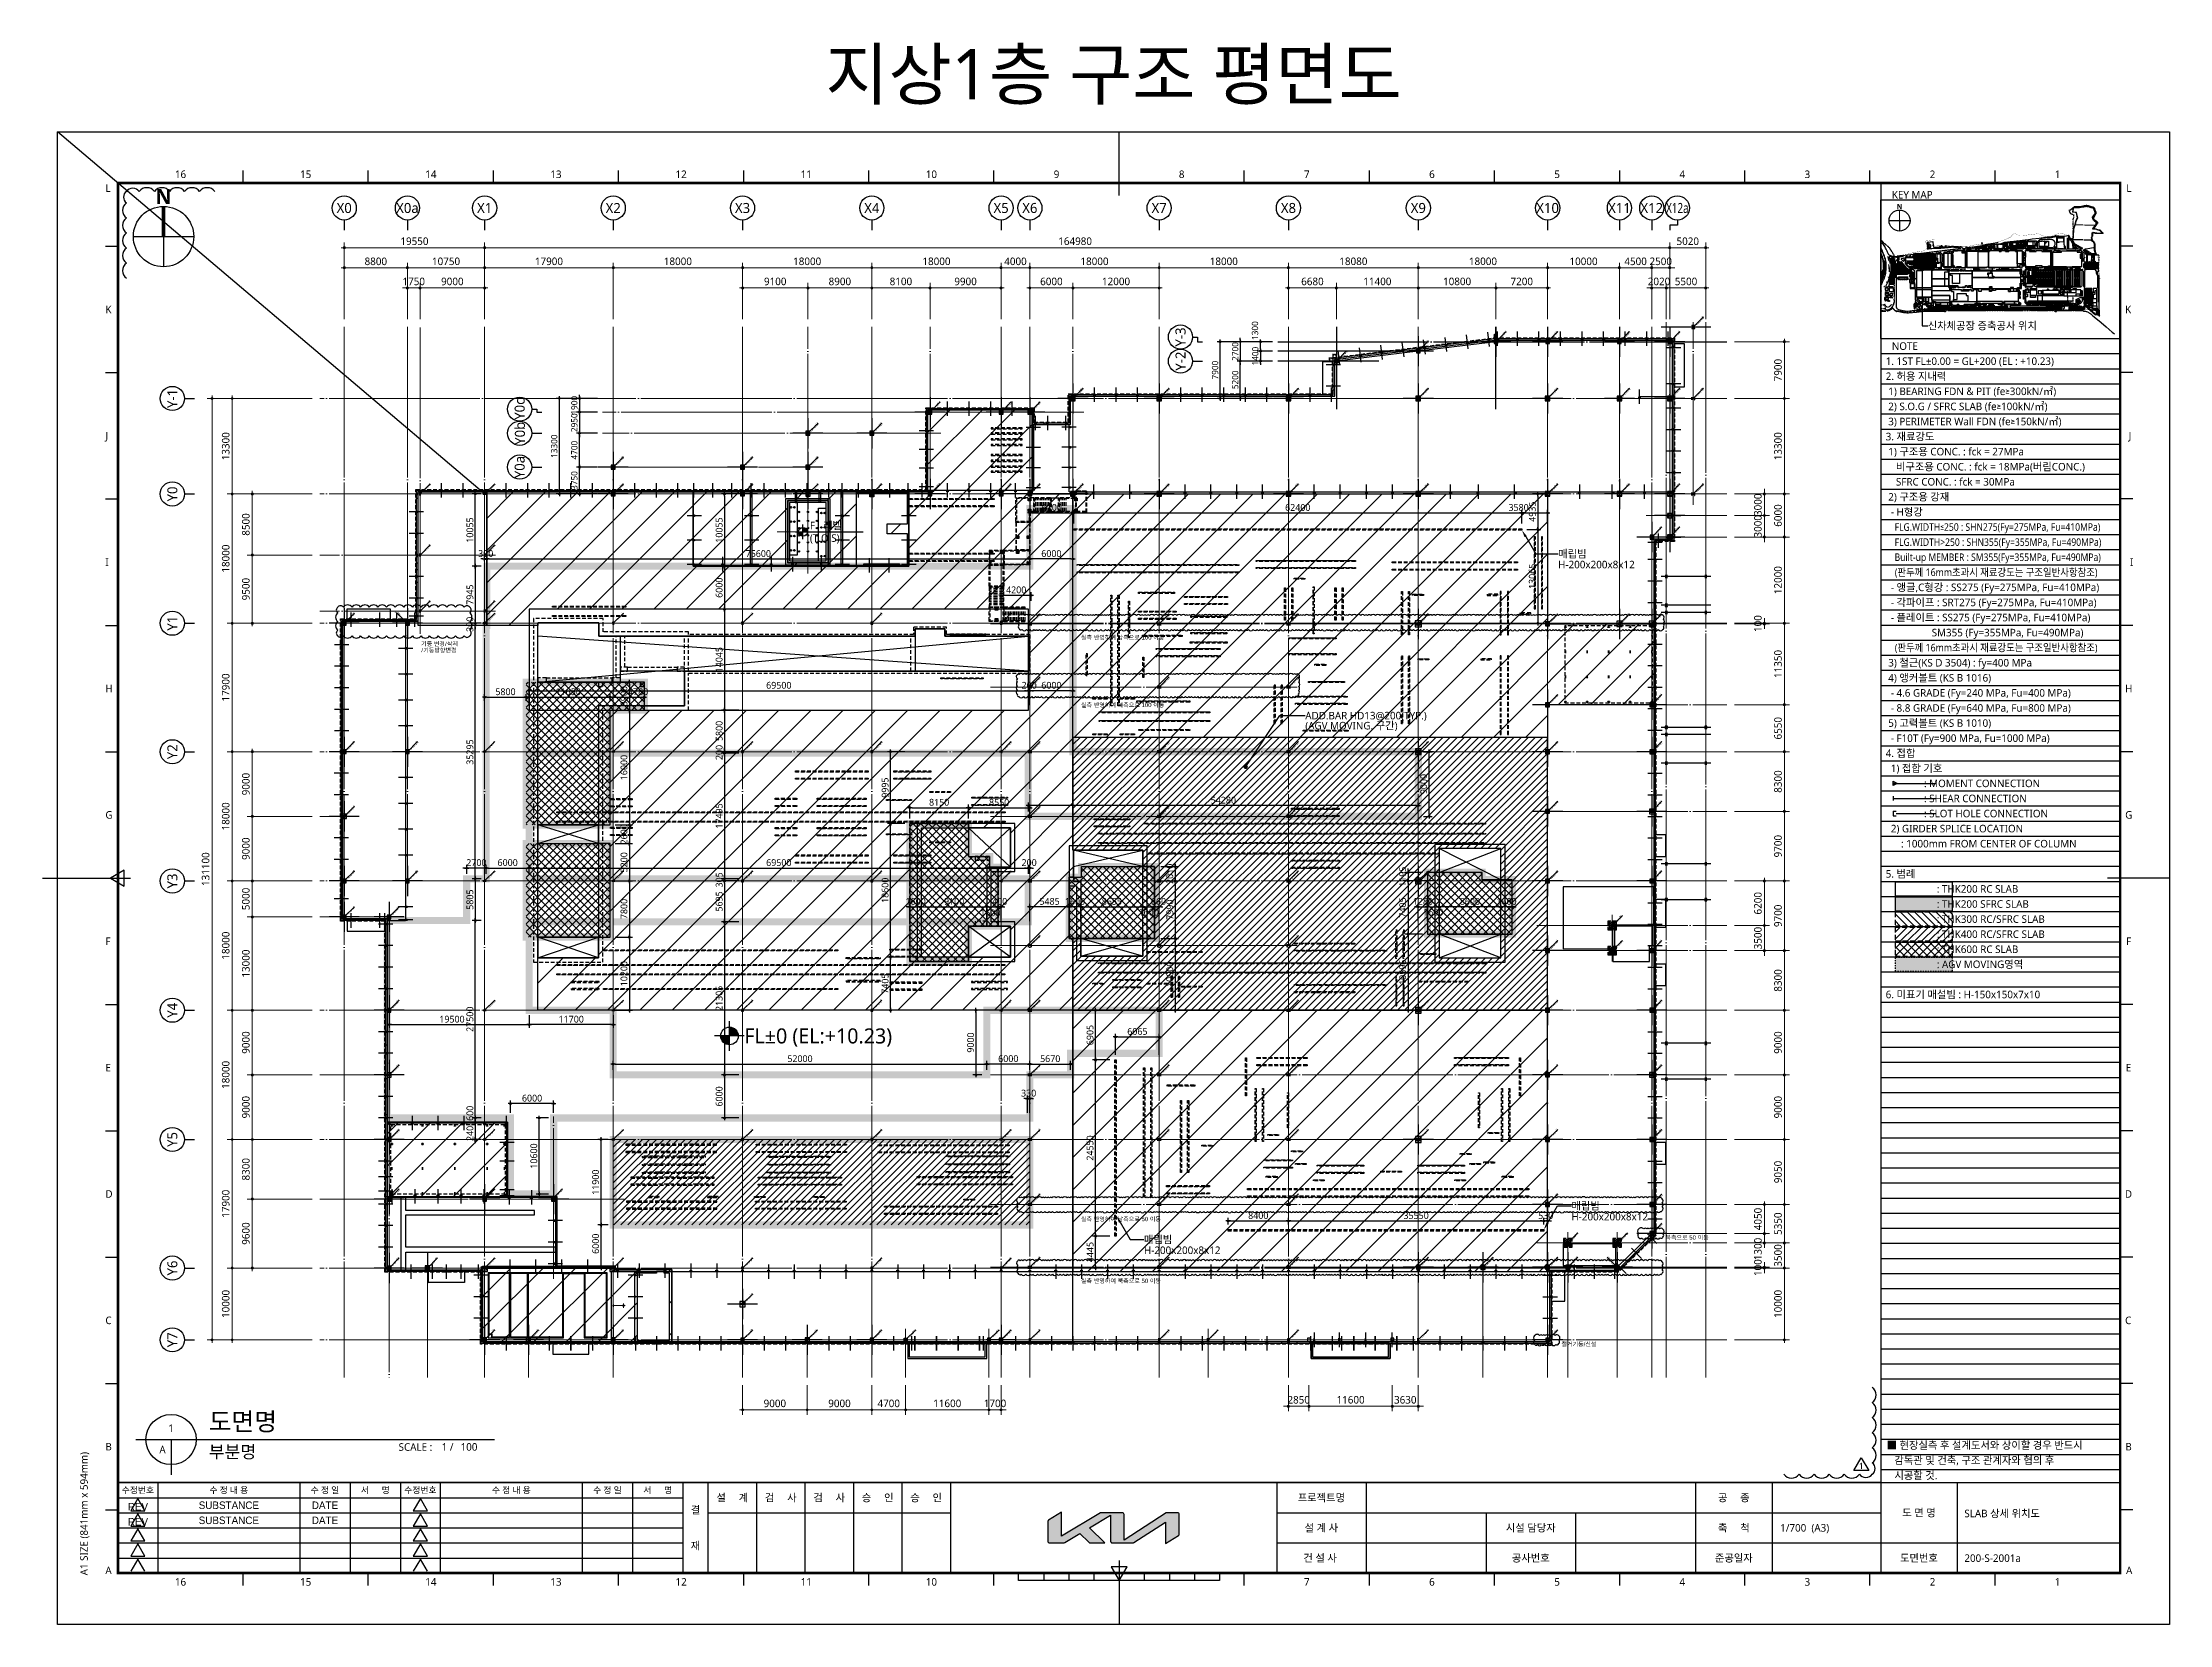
# Model space of a CAD drawing. Header units: millimetres. Extents: x -17369 to 294000, y -718917 to 220315.
# Drawn here: x -2100 to 294000, y 0 to 220315 of the extents above; entities that cross this region are included whole.
import ezdxf
from ezdxf.enums import TextEntityAlignment as Align
from ezdxf.xclip import XClip

# ---------------------------------------------------------------- set-up
doc = ezdxf.new("R2010")
doc.units = ezdxf.units.MM
doc.header["$LTSCALE"] = 350
doc.header["$XCLIPFRAME"] = 2
doc.header["$PDMODE"] = 3
doc.header["$PDSIZE"] = 300
for name, pattern in [('CEN', [62, 60, -1, 0, -1]), ('FORM$0$KIA-Form$2$XKITLINE00', [0]), ('H1', [1, 0.5, -0.5]), ('H12', [3, 2, -1]), ('HID', [2.3, 1.5, -0.8]), ('X-200-S-COL$0$CEN', [62, 60, -1, 0, -1]), ('X-200-S-COL$0$HID', [2.3, 1.5, -0.8]), ('xref key map$0$DASHED2', [0.375, 0.25, -0.125]), ('xref key map$0$HID', [2.3, 1.5, -0.8]), ('xref key map$0$HIDDEN', [0.375, 0.25, -0.125]), ('xref key map$0$PHANTOM2', [1.25, 0.625, -0.125, 0.125, -0.125, 0.125, -0.125])]:
    doc.linetypes.add(name, pattern=pattern)
doc.layers.get('Defpoints').update_dxf_attribs({"color": 181})
for name, color, linetype in [('#REV3a_240201', 7, 'Continuous'), ('0-THK300 RC SFRC SLAB영역', 2, 'H12'), ('0-THK400 RC SLAB영역', 4, 'H12'), ('0-THK600 RC SLAB영역', 7, 'H12'), ('0-하중영역-AGV', 1, 'H1'), ('0_RC-SLAB', 7, 'Continuous'), ('0_SFRC-SLAB', 3, 'Continuous'), ('6', 6, 'Continuous'), ('7', 7, 'Continuous'), ('8', 8, 'Continuous'), ('A-ELE7', 7, 'Continuous'), ('A-TEXT', 7, 'Continuous'), ('Bolt', 142, 'Continuous'), ('Bubble', 3, 'Continuous'), ('CEN', 1, 'CEN'), ('CenA', 13, 'CEN'), ('Dims', 1, 'Continuous'), ('FORM$0$KIA-Form$2$A-FORM', 7, 'Continuous'), ('H-Col', 2, 'Continuous'), ('H-SFRC', 250, 'Continuous'), ('L', 9, 'Continuous'), ('level P', 7, 'Continuous'), ('PD', 6, 'Continuous'), ('PERI-OUT', 9, 'Continuous'), ('Plate', 7, 'Continuous'), ('SIGN', 7, 'Continuous'), ('Sol', 253, 'Continuous'), ('ST', 9, 'Continuous'), ('STL_B', 3, 'Continuous'), ('STL_G', 2, 'Continuous'), ('T', 7, 'Continuous'), ('title', 7, 'Continuous'), ('X-200-S-COL$0$2', 2, 'Continuous'), ('X-200-S-COL$0$7', 7, 'Continuous'), ('X-200-S-COL$0$8', 8, 'Continuous'), ('X-200-S-COL$0$Cen', 1, 'X-200-S-COL$0$CEN'), ('X-200-S-COL$0$Cen-ETC', 142, 'X-200-S-COL$0$CEN'), ('X-200-S-COL$0$CenA', 13, 'X-200-S-COL$0$CEN'), ('X-200-S-COL$0$CenB', 5, 'X-200-S-COL$0$CEN'), ('X-200-S-COL$0$H-Col', 3, 'Continuous'), ('X-200-S-COL$0$H-Col-파이프랙', 3, 'X-200-S-COL$0$CEN'), ('X-200-S-COL$0$H-매설빔(150x150)', 2, 'Continuous'), ('X-200-S-COL$0$H-매설빔(200x200)', 250, 'Continuous'), ('X-200-S-COL$0$PIT', 7, 'Continuous'), ('X-200-S-COL$0$STUD', 4, 'Continuous'), ('xref key map$0$4', 4, 'Continuous'), ('xref key map$0$8', 8, 'Continuous'), ('xref key map$0$9', 9, 'Continuous'), ('xref key map$0$AE221_가드레일', 8, 'Continuous'), ('xref key map$0$CA0021_표고점수치', 8, 'Continuous'), ('xref key map$0$CA002_표고점(기호)', 8, 'Continuous'), ('xref key map$0$CAA001_계곡선', 8, 'Continuous'), ('xref key map$0$CTR', 8, 'Continuous'), ('xref key map$0$L-BLDG', 9, 'Continuous'), ('xref key map$0$L-건물', 8, 'Continuous'), ('xref key map$0$PARK', 8, 'Continuous'), ('xref key map$0$Sol', 173, 'Continuous'), ('xref key map$0$대지경계선', 1, 'Continuous'), ('지시선', 10, 'Continuous')]:
    doc.layers.add(name, color=color, linetype=linetype)
for name, color, linetype, plot in [('A-ANPLT', 171, 'Continuous', False), ('N-plot', 147, 'Continuous', False), ('X-200-S-COL$0$#REV_231010', 21, 'Continuous', False), ('X-200-S-COL$0$#REV_231031', 72, 'Continuous', False), ('X-200-S-COL$0$Defpoint', 171, 'Continuous', False), ('X-200-S-COL$0$DIM-def', 181, 'Continuous', False), ('X-200-S-COL$0$P-Line', 144, 'Continuous', False), ('X-200-S-COL$0$PERI-OUT', 17, 'Continuous', False), ('X-200-S-COL$0$S-NAME', 144, 'Continuous', False)]:
    doc.layers.add(name, color=color, linetype=linetype, plot=plot)
doc.layers.add('A-CenR', color=13, linetype='Continuous', lineweight=18)
doc.layers.add('DIM', color=1, linetype='Continuous', lineweight=5)
doc.styles.add('Arial', font='arial.ttf')
doc.styles.add('FORM$0$맑은고딕', font='malgun.ttf')
doc.styles.get("Standard").update_dxf_attribs({"font": ''})
doc.styles.add('X-200-S-COL$0$Standard', font='arial.ttf')
doc.styles.add('X-200-S-COL$0$맑은고딕', font='malgun.ttf')
doc.styles.add('xref key map$0$맑은고딕', font='malgun.ttf')
doc.styles.add('맑은고딕', font='malgun.ttf')
doc.styles.add('맑은고딕B', font='malgunbd.ttf')
doc.styles.get('Standard').set_extended_font_data('Gulim')
doc.dimstyles.new('X-200-S-COL$0$DIM-DEF', dxfattribs={"dimscale": 50, "dimtxt": 3, "dimasz": 1, "dimexe": 2, "dimexo": 3, "dimgap": 1, "dimtad": 1, "dimdec": 0, "dimzin": 0, "dimdsep": 46, "dimtxsty": 'X-200-S-COL$0$맑은고딕', "dimblk1": 'X-200-S-COL$0$DIMDOT', "dimblk2": 'X-200-S-COL$0$DIMDOT', "dimsah": 1, "dimcen": 1, "dimdle": 2, "dimclrd": 181, "dimclre": 181, "dimclrt": 181, "dimadec": 0, "dimazin": 0, "dimtfac": 1, "dimtdec": 0, "dimtix": 1, "dimtmove": 2, "dimatfit": 3, "dimldrblk": 'X-200-S-COL$0$DIMDOT', "dimfxl": 1, "dimtolj": 1, "dimtzin": 0, "dimarcsym": 0})
pattern_1 = [(45, (0, 0), (-538.8154, 538.8154), []), (135, (0, 0), (-538.8154, -538.8154), [])]
pattern_2 = [(45, (0, 0), (-494.9747, 494.9747), [])]

# ---------------------------------------------------------------- blocks, each defined once
blk = doc.blocks.new('X-200-S-COL$0$1F GRID_231010')
at = {"layer": 'X-200-S-COL$0$Cen', "lineweight": 0}
for p, q in [((-19550, 23300), (-19550, -123050)), ((0, 23300), (0, -123050)), ((17900, 23300), (17900, -123050)), ((35900, 23300), (35900, -123050)), ((53900, 23300), (53900, -123050)), ((71900, 23300), (71900, -123050)), ((75900, 23300), (75900, -123050)), ((93900, 23300), (93900, -123050)), ((111900, 23300), (111900, -123050)), ((129980, 23300), (129980, -123050)), ((147980, 23300), (147980, -123050)), ((157980, -19500), (157980, 23300)), ((162480, 23300), (162480, -123050)), ((164980, -7500), (164980, 23300)), ((172950, 13300), (-22950, 13300)), ((172950, 0), (-22950, 0)), ((172950, -6000), (161680, -6000)), ((172950, -18000), (-22950, -18000)), ((172950, -35900), (-22950, -35900)), ((172950, -53900), (-22950, -53900)), ((-13300, -57900), (-13300, -123050)), ((172950, -71900), (-22950, -71900)), ((172950, -89900), (-22950, -89900)), ((172950, -107800), (-22950, -107800)), ((172950, -117800), (-22950, -117800))]:
    blk.add_line(p, q, dxfattribs=at)
at = {"layer": 'X-200-S-COL$0$CenA', "lineweight": 0}
for p, q in [((-10750, 23300), (-10750, -55400)), ((-9000, -19500), (-9000, 23300)), ((45000, -1500), (45000, 23300)), ((62000, -1500), (62000, 23300)), ((81900, -1500), (81900, 23300)), ((83400, 11400), (16400, 11400)), ((63500, 8450), (16400, 8450)), ((16400, 3750), (46500, 3750)), ((161680, -3000), (172950, -3000)), ((1500, -8500), (-22950, -8500)), ((1500, -16300), (-22950, -16300)), ((172950, -18100), (70400, -18100)), ((70400, -26900), (113400, -26900)), ((146480, -29350), (172950, -29350)), ((146480, -44200), (172950, -44200)), ((-22950, -44900), (-18550, -44900)), ((70400, -44900), (113400, -44900)), ((-11800, -58900), (-22950, -58900)), ((156980, -58600), (156980, -65100)), ((146480, -60100), (172950, -60100)), ((70400, -62900), (113400, -62900)), ((146480, -63600), (172950, -63600)), ((-11800, -80900), (-22950, -80900)), ((70400, -80900), (172950, -80900)), ((9600, -109300), (9600, -86675)), ((19400, -98200), (-22950, -98200)), ((70400, -98950), (172950, -98950)), ((150780, -102800), (150780, -123050)), ((157680, -102800), (157680, -123050)), ((160930, -103000), (172950, -103000)), ((-7980, -106300), (-7980, -123050)), ((138980, -106300), (138980, -123050)), ((146480, -104300), (172950, -104300)), ((172950, -107700), (70400, -107700)), ((37400, -112800), (34400, -112800)), ((6100, -116280), (6100, -123050)), ((44900, -116280), (44900, -123050)), ((58600, -116280), (58600, -123050)), ((70200, -116280), (70200, -123050)), ((100700, -116280), (100700, -123050))]:
    blk.add_line(p, q, dxfattribs=at)
at = {"layer": 'X-200-S-COL$0$CenA'}
for p, q in [((110400, 21200), (172950, 21200)), ((118580, 23300), (118580, 11800)), ((140780, 11800), (140780, 23300)), ((130980, 19900), (110400, 19900)), ((124480, 18500), (110400, 18500))]:
    blk.add_line(p, q, dxfattribs=at)
blk.add_lwpolyline([(140780, 21200), (129980, 19900), (118580, 18500)], dxfattribs=at)
at = {"layer": 'X-200-S-COL$0$CenA', "lineweight": 0}
blk.add_lwpolyline([(157680, -107700), (162480, -103000)], dxfattribs=at)
blk = doc.blocks.new('X-200-S-COL$0$Form-Bo')
blk.add_lwpolyline([(0, 207900), (294000, 207900), (294000, 0), (0, 0)], close=True)
blk = doc.blocks.new('X-200-S-COL$0$H-300x305x15x15')
at = {"color": 0, "linetype": 'ByBlock', "ltscale": 0.5}
blk.add_lwpolyline([(25.5, -135, -0.41421356), (7.5, -117), (7.5, 117, -0.41421356), (25.5, 135), (152.5, 135), (152.5, 150), (-152.5, 150), (-152.5, 135), (-25.5, 135, -0.41421356), (-7.5, 117), (-7.5, -117, -0.41421356), (-25.5, -135), (-152.5, -135), (-152.5, -150), (152.5, -150), (152.5, -135)], format="xyb", close=True, dxfattribs=at)
blk = doc.blocks.new('X-200-S-COL$0$H-400x400x13x21')
at = {"color": 0}
blk.add_lwpolyline([(200, -200), (200, -179), (28.5, -179, -0.41421356), (6.5, -157), (6.5, 157, -0.41421356), (28.5, 179), (200, 179), (200, 200), (-200, 200), (-200, 179), (-28.5, 179, -0.41421356), (-6.5, 157), (-6.5, -157, -0.41421356), (-28.5, -179), (-200, -179), (-200, -200)], format="xyb", close=True, dxfattribs=at)
blk = doc.blocks.new('X-200-S-COL$0$H-300x300x10x15')
at = {"color": 0, "linetype": 'ByBlock', "ltscale": 0.5}
blk.add_lwpolyline([(23, -135, -0.4142136), (5, -117), (5, 117, -0.4142136), (23, 135), (150, 135), (150, 150), (-150, 150), (-150, 135), (-23, 135, -0.4142136), (-5, 117), (-5, -117, -0.4142136), (-23, -135), (-150, -135), (-150, -150), (150, -150), (150, -135)], format="xyb", close=True, dxfattribs=at)
blk = doc.blocks.new('X-200-S-COL$0$BH-500x500x25x40')
at = {"color": 0, "linetype": 'ByBlock'}
for points in [[(-250, 210), (250, 210), (250, 250), (-250, 250)], [(-12.5, 210), (-12.5, -210), (12.5, -210), (12.5, 210)], [(-250, -250), (250, -250), (250, -210), (-250, -210)]]:
    blk.add_lwpolyline(points, close=True, dxfattribs=at)
blk = doc.blocks.new('X-200-S-COL$0$H-414x405x18x28')
at = {"color": 0, "linetype": 'ByBlock'}
blk.add_lwpolyline([(31, 179, 0.41421356), (9, 157), (9, -157, 0.41421356), (31, -179), (202.5, -179), (202.5, -207), (-202.5, -207), (-202.5, -179), (-31, -179, 0.41421356), (-9, -157), (-9, 157, 0.41421356), (-31, 179), (-202.5, 179), (-202.5, 207), (202.5, 207), (202.5, 179)], format="xyb", close=True, dxfattribs=at)
blk = doc.blocks.new('X-200-S-COL$0$H-250x250x9x14')
at = {"color": 0, "linetype": 'ByBlock'}
blk.add_lwpolyline([(20.5, 111), (125, 111), (125, 125), (-125, 125), (-125, 111), (-20.5, 111, -0.41421356), (-4.5, 95), (-4.5, -95, -0.41421356), (-20.5, -111), (-125, -111), (-125, -125), (125, -125), (125, -111), (20.5, -111, -0.41421356), (4.5, -95), (4.5, 95, -0.41421356)], format="xyb", close=True, dxfattribs=at)
blk = doc.blocks.new('X-200-S-COL$0$H-350x350x12x19')
at = {"color": 0, "linetype": 'ByBlock', "ltscale": 0.5}
blk.add_lwpolyline([(26, -156, -0.4142136), (6, -136), (6, 136, -0.4142136), (26, 156), (175, 156), (175, 175), (-175, 175), (-175, 156), (-26, 156, -0.4142136), (-6, 136), (-6, -136, -0.4142136), (-26, -156), (-175, -156), (-175, -175), (175, -175), (175, -156)], format="xyb", close=True, dxfattribs=at)
blk = doc.blocks.new('X-200-S-COL$0$H-200x200x8x12')
at = {"color": 0, "linetype": 'ByBlock'}
blk.add_lwpolyline([(100, 88), (17, 88, 0.4142136), (4, 75), (4, -75, 0.4142136), (17, -88), (100, -88), (100, -100), (-100, -100), (-100, -88), (-17, -88, 0.4142136), (-4, -75), (-4, 75, 0.4142136), (-17, 88), (-100, 88), (-100, 100), (100, 100)], format="xyb", close=True, dxfattribs=at)
blk = doc.blocks.new('X-200-S-COL$0$H-340x250x9x14')
at = {"color": 0, "linetype": 'ByBlock', "ltscale": 0.5}
blk.add_lwpolyline([(24.5, -156, -0.41421356), (4.5, -136), (4.5, 136, -0.41421356), (24.5, 156), (125, 156), (125, 170), (-125, 170), (-125, 156), (-24.5, 156, -0.41421356), (-4.5, 136), (-4.5, -136, -0.41421356), (-24.5, -156), (-125, -156), (-125, -170), (125, -170), (125, -156)], format="xyb", close=True, dxfattribs=at)
blk = doc.blocks.new('X-200-S-COL$0$1F COLUMN_231010')
at = {"layer": 'X-200-S-COL$0$H-Col', "color": 0}
for name, p, rotation in [('X-200-S-COL$0$H-300x300x10x15', (200230, 178643), 180), ('X-200-S-COL$0$H-300x300x10x15', (207430, 178643), 180), ('X-200-S-COL$0$H-300x300x10x15', (217430, 178643), 180), ('X-200-S-COL$0$H-300x300x10x15', (224430, 178643), 180), ('X-200-S-COL$0$H-400x400x13x21', (104450, 165893), 90), ('X-200-S-COL$0$H-400x400x13x21', (77350, 161193), 90), ('X-200-S-COL$0$H-400x400x13x21', (95350, 161193), 90), ('X-200-S-COL$0$H-250x250x9x14', (59450, 157443), 90), ('X-200-S-COL$0$H-300x300x10x15', (104450, 157443), 180), ('X-200-S-COL$0$H-400x400x13x21', (121450, 157443), 180), ('X-200-S-COL$0$H-400x400x13x21', (131350, 157443), 180), ('X-200-S-COL$0$H-300x300x10x15', (224430, 154443), 270), ('X-200-S-COL$0$H-250x250x9x14', (59450, 148943), 180), ('X-200-S-COL$0$H-400x400x13x21', (39900, 139443), 270), ('X-200-S-COL$0$H-250x250x9x14', (59450, 139443), 90), ('X-200-S-COL$0$H-250x250x9x14', (113350, 139443), 90), ('X-200-S-COL$0$H-400x400x13x21', (135350, 139343), 90), ('X-200-S-COL$0$H-400x400x13x21', (153350, 139343), 90), ('X-200-S-COL$0$H-400x400x13x21', (171350, 139343), 90), ('X-200-S-COL$0$H-414x405x18x28', (189430, 139343), 90), ('X-200-S-COL$0$H-400x400x13x21', (207430, 139343), 90), ('X-200-S-COL$0$H-300x300x10x15', (217430, 139343), 180), ('X-200-S-COL$0$H-400x400x13x21', (221930, 139343), 90), ('X-200-S-COL$0$H-400x400x13x21', (135350, 130543), 90), ('X-200-S-COL$0$H-400x400x13x21', (153350, 130543), 90), ('X-200-S-COL$0$H-400x400x13x21', (171350, 130543), 90), ('X-200-S-COL$0$H-400x400x13x21', (207430, 128093), 90), ('X-200-S-COL$0$H-400x400x13x21', (221930, 128093), 90), ('X-200-S-COL$0$H-350x350x12x19', (39900, 121543), 90), ('X-200-S-COL$0$H-350x350x12x19', (48700, 121543), 90), ('X-200-S-COL$0$H-250x250x9x14', (59450, 121543), 90), ('X-200-S-COL$0$H-250x250x9x14', (77350, 121543), 90), ('X-200-S-COL$0$H-250x250x9x14', (95350, 121543), 90), ('X-200-S-COL$0$H-250x250x9x14', (113350, 121543), 90), ('X-200-S-COL$0$H-250x250x9x14', (131350, 121543), 90), ('X-200-S-COL$0$H-400x400x13x21', (135350, 121543), 90), ('X-200-S-COL$0$H-400x400x13x21', (153350, 121543), 90), ('X-200-S-COL$0$H-400x400x13x21', (171350, 121543), 90), ('X-200-S-COL$0$H-400x400x13x21', (189430, 121543), 90), ('X-200-S-COL$0$H-400x400x13x21', (207430, 121543), 90), ('X-200-S-COL$0$H-400x400x13x21', (221930, 121543), 90), ('X-200-S-COL$0$H-300x300x10x15', (39900, 112543), 270), ('X-200-S-COL$0$H-400x400x13x21', (135350, 112543), 90), ('X-200-S-COL$0$H-400x400x13x21', (153350, 112543), 90), ('X-200-S-COL$0$H-400x400x13x21', (171350, 112543), 90), ('X-200-S-COL$0$H-400x400x13x21', (207430, 113243), 90), ('X-200-S-COL$0$H-400x400x13x21', (221930, 113243), 90), ('X-200-S-COL$0$H-350x350x12x19', (39900, 103543), 90), ('X-200-S-COL$0$H-350x350x12x19', (48700, 103543), 90), ('X-200-S-COL$0$H-250x250x9x14', (59450, 103543), 90), ('X-200-S-COL$0$H-250x250x9x14', (77350, 103543), 90), ('X-200-S-COL$0$H-250x250x9x14', (95350, 103543), 90), ('X-200-S-COL$0$H-250x250x9x14', (113350, 103543), 90), ('X-200-S-COL$0$H-250x250x9x14', (131350, 103543), 90), ('X-200-S-COL$0$H-400x400x13x21', (135350, 103543), 90), ('X-200-S-COL$0$H-400x400x13x21', (153350, 103543), 90), ('X-200-S-COL$0$H-400x400x13x21', (171350, 103543), 90), ('X-200-S-COL$0$H-400x400x13x21', (189430, 103543), 90), ('X-200-S-COL$0$H-400x400x13x21', (207430, 103543), 90), ('X-200-S-COL$0$H-400x400x13x21', (221930, 103543), 90), ('X-200-S-COL$0$H-350x350x12x19', (39900, 98543), 90), ('X-200-S-COL$0$H-350x350x12x19', (46150, 98543), 90), ('X-200-S-COL$0$H-200x200x8x12', (216430, 97343), 90), ('X-200-S-COL$0$H-400x400x13x21', (135350, 94543), 90), ('X-200-S-COL$0$H-400x400x13x21', (153350, 94543), 90), ('X-200-S-COL$0$H-400x400x13x21', (171350, 94543), 90), ('X-200-S-COL$0$H-400x400x13x21', (207430, 93843), 90), ('X-200-S-COL$0$H-200x200x8x12', (216430, 93843), 90), ('X-200-S-COL$0$H-400x400x13x21', (221930, 93843), 90), ('X-200-S-COL$0$H-350x350x12x19', (46150, 85543), 90), ('X-200-S-COL$0$H-250x250x9x14', (59450, 85543), 90), ('X-200-S-COL$0$H-250x250x9x14', (77350, 85543), 90), ('X-200-S-COL$0$H-250x250x9x14', (95350, 85543), 90), ('X-200-S-COL$0$H-250x250x9x14', (113350, 85543), 90), ('X-200-S-COL$0$H-250x250x9x14', (131350, 85543), 90), ('X-200-S-COL$0$H-400x400x13x21', (135350, 85543), 90), ('X-200-S-COL$0$H-400x400x13x21', (153350, 85543), 90), ('X-200-S-COL$0$H-400x400x13x21', (171350, 85543), 90), ('X-200-S-COL$0$H-400x400x13x21', (189430, 85543), 90), ('X-200-S-COL$0$H-400x400x13x21', (207430, 85543), 90), ('X-200-S-COL$0$H-400x400x13x21', (221930, 85543), 90), ('X-200-S-COL$0$H-300x300x10x15', (46150, 76543), 270), ('X-200-S-COL$0$H-400x400x13x21', (135350, 76543), 90), ('X-200-S-COL$0$H-400x400x13x21', (153350, 76543), 90), ('X-200-S-COL$0$H-400x400x13x21', (171350, 76543), 90), ('X-200-S-COL$0$H-400x400x13x21', (207430, 76543), 90), ('X-200-S-COL$0$H-400x400x13x21', (221930, 76543), 90), ('X-200-S-COL$0$H-400x400x13x21', (46150, 67543), 90), ('X-200-S-COL$0$H-250x250x9x14', (59450, 67543), 90), ('X-200-S-COL$0$H-250x250x9x14', (77350, 67543), 90), ('X-200-S-COL$0$H-250x250x9x14', (95350, 67543), 90), ('X-200-S-COL$0$H-250x250x9x14', (113350, 67543), 90), ('X-200-S-COL$0$H-250x250x9x14', (131350, 67543), 90), ('X-200-S-COL$0$H-400x400x13x21', (135350, 67543), 90), ('X-200-S-COL$0$H-400x400x13x21', (153350, 67543), 90), ('X-200-S-COL$0$H-400x400x13x21', (171350, 67543), 90), ('X-200-S-COL$0$H-400x400x13x21', (189430, 67543), 90), ('X-200-S-COL$0$H-400x400x13x21', (207430, 67543), 90), ('X-200-S-COL$0$H-400x400x13x21', (221930, 67543), 90), ('X-200-S-COL$0$H-400x400x13x21', (46150, 59243), 90), ('X-200-S-COL$0$H-400x400x13x21', (59450, 59243), 90), ('X-200-S-COL$0$H-400x400x13x21', (69050, 59243), 90), ('X-200-S-COL$0$H-400x400x13x21', (135350, 58493), 90), ('X-200-S-COL$0$H-400x400x13x21', (153350, 58493), 90), ('X-200-S-COL$0$H-400x400x13x21', (171350, 58493), 90), ('X-200-S-COL$0$H-400x400x13x21', (207430, 58493), 90), ('X-200-S-COL$0$H-400x400x13x21', (221930, 58493), 90), ('X-200-S-COL$0$H-400x400x13x21', (221930, 54443), 90), ('X-200-S-COL$0$H-200x200x8x12', (210230, 53143), 90), ('X-200-S-COL$0$H-200x200x8x12', (217130, 53143), 90), ('X-200-S-COL$0$H-250x250x9x14', (59450, 49643), 90), ('X-200-S-COL$0$H-250x250x9x14', (77350, 49643), 90), ('X-200-S-COL$0$H-250x250x9x14', (95350, 49643), 90), ('X-200-S-COL$0$H-250x250x9x14', (113350, 49643), 90), ('X-200-S-COL$0$H-400x400x13x21', (135350, 49743), 90), ('X-200-S-COL$0$H-400x400x13x21', (153350, 49743), 90), ('X-200-S-COL$0$H-400x400x13x21', (171350, 49743), 90), ('X-200-S-COL$0$H-400x400x13x21', (189430, 49743), 90), ('X-200-S-COL$0$H-300x300x10x15', (198430, 49743), 180), ('X-200-S-COL$0$H-400x400x13x21', (207430, 49743), 90), ('X-200-S-COL$0$H-400x400x13x21', (210230, 49743), 90), ('X-200-S-COL$0$H-400x400x13x21', (217130, 49743), 90), ('X-200-S-COL$0$H-300x300x10x15', (95350, 44643), 270), ('X-200-S-COL$0$H-300x300x10x15', (65550, 39643), 180), ('X-200-S-COL$0$H-300x300x10x15', (104350, 39643), 180)]:
    blk.add_blockref(name, p, dxfattribs=dict(at, rotation=rotation))
for name, p in [('X-200-S-COL$0$H-300x300x10x15', (178030, 175943)), ('X-200-S-COL$0$H-300x300x10x15', (189430, 177343)), ('X-200-S-COL$0$H-400x400x13x21', (121450, 168843)), ('X-200-S-COL$0$H-400x400x13x21', (131350, 168843)), ('X-200-S-COL$0$H-400x400x13x21', (135350, 168843)), ('X-200-S-COL$0$BH-500x500x25x40', (141350, 170743)), ('X-200-S-COL$0$BH-500x500x25x40', (153350, 170743)), ('X-200-S-COL$0$BH-500x500x25x40', (171350, 170743)), ('X-200-S-COL$0$BH-500x500x25x40', (189430, 170743)), ('X-200-S-COL$0$BH-500x500x25x40', (207430, 170743)), ('X-200-S-COL$0$BH-500x500x25x40', (217430, 170743)), ('X-200-S-COL$0$BH-500x500x25x40', (224430, 170743)), ('X-200-S-COL$0$H-400x400x13x21', (113350, 165893)), ('X-200-S-COL$0$H-400x400x13x21', (104450, 161193)), ('X-200-S-COL$0$H-250x250x9x14', (50450, 157443)), ('X-200-S-COL$0$H-400x400x13x21', (77350, 157443)), ('X-200-S-COL$0$H-400x400x13x21', (95350, 157443)), ('X-200-S-COL$0$H-400x400x13x21', (113350, 157443)), ('X-200-S-COL$0$H-400x400x13x21', (135350, 157443)), ('X-200-S-COL$0$BH-500x500x25x40', (141350, 157443)), ('X-200-S-COL$0$BH-500x500x25x40', (153350, 157443)), ('X-200-S-COL$0$BH-500x500x25x40', (171350, 157443)), ('X-200-S-COL$0$BH-500x500x25x40', (189430, 157443)), ('X-200-S-COL$0$BH-500x500x25x40', (207430, 157443)), ('X-200-S-COL$0$BH-500x500x25x40', (217430, 157443)), ('X-200-S-COL$0$BH-500x500x25x40', (224430, 157443)), ('X-200-S-COL$0$H-400x400x13x21', (221930, 151443)), ('X-200-S-COL$0$H-400x400x13x21', (224430, 151443)), ('X-200-S-COL$0$H-250x250x9x14', (50450, 148943)), ('X-200-S-COL$0$H-400x400x13x21', (48700, 139443)), ('X-200-S-COL$0$H-250x250x9x14', (50450, 141143)), ('X-200-S-COL$0$H-250x250x9x14', (59450, 141143)), ('X-200-S-COL$0$H-250x250x9x14', (77350, 139443)), ('X-200-S-COL$0$H-250x250x9x14', (95350, 139443)), ('X-200-S-COL$0$H-250x250x9x14', (131350, 139443)), ('X-200-S-COL$0$H-400x400x13x21', (46150, 49637)), ('X-200-S-COL$0$H-400x400x13x21', (51470, 49643)), ('X-200-S-COL$0$H-250x250x9x14', (131350, 49643)), ('X-200-S-COL$0$H-400x400x13x21', (59450, 39643)), ('X-200-S-COL$0$H-400x400x13x21', (77350, 39643)), ('X-200-S-COL$0$H-350x350x12x19', (95350, 39643)), ('X-200-S-COL$0$H-350x350x12x19', (113350, 39643)), ('X-200-S-COL$0$H-340x250x9x14', (118050, 39643)), ('X-200-S-COL$0$H-340x250x9x14', (129650, 39643)), ('X-200-S-COL$0$H-350x350x12x19', (131350, 39643)), ('X-200-S-COL$0$H-300x300x10x15', (135350, 39643)), ('X-200-S-COL$0$H-300x300x10x15', (153350, 39643)), ('X-200-S-COL$0$H-300x300x10x15', (160150, 39643)), ('X-200-S-COL$0$H-250x250x9x14', (171350, 39643)), ('X-200-S-COL$0$H-300x300x10x15', (189430, 39643)), ('X-200-S-COL$0$H-300x300x10x15', (207430, 39643))]:
    blk.add_blockref(name, p, dxfattribs=at)
blk = doc.blocks.new('X-200-S-COL$0$S-NAME')
at = {"layer": 'X-200-S-COL$0$S-NAME', "color": 0}
blk.add_line((0, 0), (2000, 0), dxfattribs=at)
at = {"layer": 'X-200-S-COL$0$S-NAME', "color": 0, "style": 'X-200-S-COL$0$맑은고딕'}
for p in [(2000, 105), (2000, -105)]:
    blk.add_attdef('.', text='', height=150, rotation=359.99494, dxfattribs=at).set_placement(p, align=Align.MIDDLE_RIGHT)
blk = doc.blocks.new('X-200-S-COL$0$PERIMITER_231026')
at = {"layer": 'X-200-S-COL$0$P-Line'}
for points in [[(135850, 167123), (135850, 157943)], [(140800, 157743), (140800, 167123)]]:
    blk.add_lwpolyline(points, dxfattribs=at)
at = {"layer": 'X-200-S-COL$0$PERI-OUT'}
for p, q in [((135680, 167123), (141020, 167123)), ((135850, 167343), (140800, 167343))]:
    blk.add_line(p, q, dxfattribs=at)
for points in [[(140800, 167343), (140800, 171293), (177580, 171293), (177580, 176343), (200030, 179093), (224980, 179093), (224980, 150943), (222400, 150943), (222400, 54231), (217203, 49143), (207930, 49143), (207930, 39143), (58950, 39143), (58950, 49143), (45650, 49143), (45650, 98043), (39480, 98043), (39480, 139943), (49950, 139943), (49950, 157943), (120950, 157943), (120950, 169343), (135850, 169343), (135850, 167343)], [(141020, 167123), (141020, 171073), (177800, 171073), (177800, 176148), (200043, 178873), (224760, 178873), (224760, 151163), (222230, 151163), (222230, 54303), (217134, 49313), (207710, 49313), (207710, 39363), (59170, 39363), (59170, 49363), (45870, 49363), (45870, 98263), (39650, 98263), (39650, 139723), (50170, 139723), (50170, 157723), (121120, 157723), (121125, 169173), (135680, 169173), (135680, 167123)]]:
    blk.add_lwpolyline(points, dxfattribs=at)
blk = doc.blocks.new('X-200-S-COL$0$A$C5893b58b')
at = {"layer": 'X-200-S-COL$0$2', "color": 6}
blk.add_lwpolyline([(-3100, -9950), (2500, -9950), (2500, -1350), (-3100, -1350)], close=True, dxfattribs=at)
at = {"layer": 'X-200-S-COL$0$8'}
for centre in [(-2636, -2250), (-2176, -2250), (-1550, -2900), (-300, -2900), (950, -2900), (1576, -3050), (2036, -3050), (-2636, -4250), (-2176, -4250), (-1550, -4150), (-1550, -5150), (-300, -4150), (-300, -5150), (950, -4150), (950, -5150), (1576, -5050), (2036, -5050), (-2636, -6250), (-2636, -8250), (-2176, -6250), (-2176, -8250), (-1550, -6150), (-1550, -7150), (-1550, -8400), (-300, -6150), (-300, -7150), (-300, -8400), (950, -6150), (950, -7150), (950, -8400), (1576, -7050), (2036, -7050), (1576, -9050), (2036, -9050)]:
    blk.add_circle(centre, 100, dxfattribs=at)
at = {"layer": 'X-200-S-COL$0$CenA', "lineweight": 0}
for p, q in [((-300, -11450), (-300, 150)), ((4000, -5650), (-4600, -5650))]:
    blk.add_line(p, q, dxfattribs=at)
at = {"layer": 'X-200-S-COL$0$PIT', "color": 6, "linetype": 'ByBlock'}
blk.add_lwpolyline([(-3400, -10250), (2800, -10250), (2800, -1050), (-3400, -1050)], close=True, dxfattribs=at)
at = {"layer": 'X-200-S-COL$0$PIT'}
for points in [[(-3150, -10000), (2550, -10000), (2550, -1300), (-3150, -1300)], [(-2850, -9700), (2250, -9700), (2250, -1600), (-2850, -1600)]]:
    blk.add_lwpolyline(points, close=True, dxfattribs=at)
at = {"layer": 'X-200-S-COL$0$PIT', "color": 4}
for points in [[(-1780, -1600), (-1780, -8915), (-2850, -8915)], [(1180, -9700), (1180, -2385), (2250, -2385)]]:
    blk.add_lwpolyline(points, dxfattribs=at)
for points in [[(-2050, -1600), (-1850, -1600), (-1850, -170), (-2050, -170)], [(1450, -1600), (1250, -1600), (1250, -170), (1450, -170)]]:
    blk.add_lwpolyline(points, close=True, dxfattribs=at)
blk = doc.blocks.new('X-200-S-COL$0$DIMDOT')
at = {"color": 0, "linetype": 'ByBlock'}
blk.add_line((-1.2, 0), (1.2, 0), dxfattribs=at)
at = {"color": 3}
blk.add_circle((0, 0), 0.45, dxfattribs=at)
blk = doc.blocks.new('*D158')
at = {"layer": 'Defpoints', "color": 0, "transparency": 16777216}
for p in [(177080, 175943), (177580, 176343), (177580, 175943)]:
    blk.add_point(p, dxfattribs=at)
at = {"layer": 'X-200-S-COL$0$DIM-def', "color": 181, "lineweight": -2, "transparency": 16777216}
for p, q in [((177430, 176343), (176980, 176343)), ((177430, 175943), (176980, 175943)), ((177080, 176393), (177080, 176443)), ((177080, 176343), (177080, 175943)), ((177080, 175893), (177080, 175843))]:
    blk.add_line(p, q, dxfattribs=at)
at = {"layer": 'X-200-S-COL$0$DIM-def', "color": 181, "lineweight": -2, "transparency": 16777216, "xscale": 50, "yscale": 50, "zscale": 50}
for p, rotation in [((177080, 176343), 270), ((177080, 175943), 90)]:
    blk.add_blockref('X-200-S-COL$0$DIMDOT', p, dxfattribs=dict(at, rotation=rotation))
at = {"layer": 'X-200-S-COL$0$DIM-def', "color": 181, "transparency": 16777216, "char_height": 150, "attachment_point": 5, "rotation": 90, "style": 'X-200-S-COL$0$맑은고딕'}
for s, insert in [('\\A1;400', (176953, 176143)), ('(기준)', (177236, 176143))]:
    blk.add_mtext(s, dxfattribs=dict(at, insert=insert))
blk = doc.blocks.new('*D159')
at = {"layer": 'Defpoints', "color": 0, "transparency": 16777216}
for p in [(177580, 176843), (177580, 176343), (178030, 176343)]:
    blk.add_point(p, dxfattribs=at)
at = {"layer": 'X-200-S-COL$0$DIM-def', "color": 181, "lineweight": -2, "transparency": 16777216}
for p, q in [((177530, 176843), (177480, 176843)), ((177580, 176493), (177580, 176943)), ((178030, 176843), (177580, 176843)), ((178030, 176493), (178030, 176943)), ((178080, 176843), (178130, 176843))]:
    blk.add_line(p, q, dxfattribs=at)
at = {"layer": 'X-200-S-COL$0$DIM-def', "color": 181, "lineweight": -2, "transparency": 16777216, "xscale": 50, "yscale": 50, "zscale": 50}
blk.add_blockref('X-200-S-COL$0$DIMDOT', (177580, 176843), dxfattribs=at)
at = {"layer": 'X-200-S-COL$0$DIM-def', "color": 181, "lineweight": -2, "transparency": 16777216, "xscale": 50, "yscale": 50, "zscale": 50, "rotation": 180}
blk.add_blockref('X-200-S-COL$0$DIMDOT', (178030, 176843), dxfattribs=at)
at = {"layer": 'X-200-S-COL$0$DIM-def', "color": 181, "transparency": 16777216, "char_height": 150, "attachment_point": 5, "style": 'X-200-S-COL$0$맑은고딕'}
for s, insert in [('(기준)', (177805, 176686)), ('\\A1;450', (177805, 176970))]:
    blk.add_mtext(s, dxfattribs=dict(at, insert=insert))
blk = doc.blocks.new('*D160')
at = {"layer": 'Defpoints', "color": 0, "transparency": 16777216}
for p in [(200030, 179593), (200030, 179093), (200230, 179093)]:
    blk.add_point(p, dxfattribs=at)
at = {"layer": 'X-200-S-COL$0$DIM-def', "color": 181, "lineweight": -2, "transparency": 16777216}
for p, q in [((199980, 179593), (199930, 179593)), ((200030, 179243), (200030, 179693)), ((200230, 179593), (200030, 179593)), ((200230, 179243), (200230, 179693)), ((200280, 179593), (200330, 179593))]:
    blk.add_line(p, q, dxfattribs=at)
at = {"layer": 'X-200-S-COL$0$DIM-def', "color": 181, "lineweight": -2, "transparency": 16777216, "xscale": 50, "yscale": 50, "zscale": 50}
blk.add_blockref('X-200-S-COL$0$DIMDOT', (200030, 179593), dxfattribs=at)
at = {"layer": 'X-200-S-COL$0$DIM-def', "color": 181, "lineweight": -2, "transparency": 16777216, "xscale": 50, "yscale": 50, "zscale": 50, "rotation": 180}
blk.add_blockref('X-200-S-COL$0$DIMDOT', (200230, 179593), dxfattribs=at)
at = {"layer": 'X-200-S-COL$0$DIM-def', "color": 181, "transparency": 16777216, "char_height": 150, "attachment_point": 5, "style": 'X-200-S-COL$0$맑은고딕'}
for s, insert in [('(기준)', (200130, 179436)), ('\\A1;200', (200130, 179720))]:
    blk.add_mtext(s, dxfattribs=dict(at, insert=insert))
blk = doc.blocks.new('X-200-S-COL$0$Stud')
at = {"color": 250}
for p, q in [((-94, -94), (94, 94)), ((-94, 94), (94, -94))]:
    blk.add_line(p, q, dxfattribs=at)
blk.add_lwpolyline([(100, -100), (-100, -100), (-100, 100), (100, 100)], close=True)
at = {"color": 6}
blk.add_lwpolyline([(94, -94), (-94, -94), (-94, 94), (94, 94)], close=True, dxfattribs=at)
blk = doc.blocks.new('X-200-S-COL$0$Stud-150x150x6')
at = {"color": 250}
for p, q in [((-69, -69), (69, 69)), ((-69, 69), (69, -69))]:
    blk.add_line(p, q, dxfattribs=at)
blk.add_lwpolyline([(75, -75), (-75, -75), (-75, 75), (75, 75)], close=True)
at = {"color": 6}
blk.add_lwpolyline([(69, -69), (-69, -69), (-69, 69), (69, 69)], close=True, dxfattribs=at)
blk = doc.blocks.new('X-200-S-COL$0$Stud-100x100x6')
at = {"color": 250}
for p, q in [((44, -44), (-44, 44)), ((-44, -44), (44, 44))]:
    blk.add_line(p, q, dxfattribs=at)
blk.add_lwpolyline([(50, 50), (50, -50), (-50, -50), (-50, 50)], close=True)
at = {"color": 6}
blk.add_lwpolyline([(44, 44), (44, -44), (-44, -44), (-44, 44)], close=True, dxfattribs=at)
blk = doc.blocks.new('X-200-S-COL$0$1F STUD_231010')
at = {"layer": 'X-200-S-COL$0$CenB'}
for p, q in [((181482, 175813), (181239, 177798)), ((184460, 176178), (184217, 178163)), ((187438, 176543), (187195, 178528)), ((190415, 176907), (190172, 178893)), ((193393, 177272), (193150, 179257)), ((196371, 177637), (196128, 179622)), ((199349, 178002), (199106, 179987)), ((200430, 178093), (200430, 180093)), ((203230, 178093), (203230, 180093)), ((206230, 178093), (206230, 180093)), ((209230, 178093), (209230, 180093)), ((212230, 178093), (212230, 180093)), ((215230, 178093), (215230, 180093)), ((218230, 178093), (218230, 180093)), ((221230, 178093), (221230, 180093)), ((223980, 177843), (225980, 177843)), ((224230, 178093), (224230, 180093)), ((178580, 175443), (176580, 175443)), ((178504, 175448), (178261, 177434)), ((144350, 170293), (144350, 172293)), ((147350, 170293), (147350, 172293)), ((150350, 170293), (150350, 172293)), ((156350, 170293), (156350, 172293)), ((159350, 170293), (159350, 172293)), ((162350, 170293), (162350, 172293)), ((165350, 170293), (165350, 172293)), ((168350, 170293), (168350, 172293)), ((174350, 170293), (174350, 172293)), ((178580, 172443), (176580, 172443)), ((177350, 170293), (177350, 172293)), ((220230, 169993), (220230, 171993)), ((223980, 172843), (225980, 172843)), ((123900, 168343), (123900, 170343)), ((126900, 168343), (126900, 170343)), ((129900, 168343), (129900, 170343)), ((132900, 168343), (132900, 170343)), ((223980, 169443), (225980, 169443)), ((121950, 166243), (119950, 166243)), ((134850, 166743), (136850, 166743)), ((136150, 166343), (136150, 168343)), ((137850, 166343), (137850, 168343)), ((141800, 166743), (139800, 166743)), ((140350, 166343), (140350, 168343)), ((223980, 166443), (225980, 166443)), ((121950, 163643), (119950, 163643)), ((134850, 163943), (136850, 163943)), ((141800, 163943), (139800, 163943)), ((223980, 163443), (225980, 163443)), ((121950, 161043), (119950, 161043)), ((134850, 161143), (136850, 161143)), ((141800, 161143), (139800, 161143)), ((223980, 160443), (225980, 160443)), ((53450, 156943), (53450, 158943)), ((56450, 156943), (56450, 158943)), ((62450, 156943), (62450, 158943)), ((65450, 156943), (65450, 158943)), ((68450, 156943), (68450, 158943)), ((71450, 156943), (71450, 158943)), ((74450, 156943), (74450, 158943)), ((80350, 156943), (80350, 158943)), ((83350, 156943), (83350, 158943)), ((86350, 156943), (86350, 158943)), ((88575, 156943), (88575, 158943)), ((91225, 156943), (91225, 158943)), ((93875, 156943), (93875, 158943)), ((96575, 156943), (96575, 158943)), ((98350, 156943), (98350, 158943)), ((101350, 156943), (101350, 158943)), ((104350, 156943), (104350, 158943)), ((107350, 156943), (107350, 158943)), ((109200, 156943), (109200, 158943)), ((111500, 156943), (111500, 158943)), ((115850, 156943), (115850, 158943)), ((118400, 156943), (118400, 158943)), ((121950, 158443), (119950, 158443)), ((120350, 156943), (120350, 158943)), ((123900, 156943), (123900, 158943)), ((126900, 156943), (126900, 158943)), ((129900, 156943), (129900, 158943)), ((133350, 156943), (133350, 158943)), ((134850, 158343), (136850, 158343)), ((141800, 158343), (139800, 158343)), ((144250, 156743), (144250, 158743)), ((149250, 156743), (149250, 158743)), ((156950, 156743), (156950, 158743)), ((160550, 156743), (160550, 158743)), ((164150, 156743), (164150, 158743)), ((167750, 156743), (167750, 158743)), ((174950, 156743), (174950, 158743)), ((178550, 156743), (178550, 158743)), ((182230, 156743), (182230, 158743)), ((185830, 156743), (185830, 158743)), ((193930, 156743), (193930, 158743)), ((197830, 156743), (197830, 158743)), ((202830, 156743), (202830, 158743)), ((211930, 156743), (211930, 158743)), ((216430, 156743), (216430, 158743)), ((220930, 156743), (220930, 158743)), ((50950, 154943), (48950, 154943)), ((89625, 154418), (87625, 154418)), ((97625, 154418), (95625, 154418)), ((110250, 154418), (108250, 154418)), ((119500, 154418), (117500, 154418)), ((223980, 154443), (225980, 154443)), ((50950, 151943), (48950, 151943)), ((89625, 151018), (87625, 151018)), ((97625, 151018), (95625, 151018)), ((110250, 151018), (108250, 151018)), ((119500, 151018), (117500, 151018)), ((222830, 151943), (222830, 149943)), ((223980, 151443), (225980, 151443)), ((92575, 148668), (92575, 146668)), ((99350, 148668), (99350, 146668)), ((102300, 148668), (102300, 146668)), ((106300, 148668), (106300, 146668)), ((113000, 148518), (113000, 146518)), ((115700, 148518), (115700, 146518)), ((221400, 150743), (223400, 150743)), ((221400, 148343), (223400, 148343)), ((50940, 145943), (48940, 145943)), ((89625, 147618), (87625, 147618)), ((97625, 147618), (95625, 147618)), ((110250, 147618), (108250, 147618)), ((119500, 147618), (117500, 147618)), ((221400, 145343), (223400, 145343)), ((50940, 142943), (48940, 142943)), ((221400, 142343), (223400, 142343)), ((40800, 140943), (40800, 138943)), ((44800, 140943), (44800, 138943)), ((47200, 140943), (47200, 138943)), ((50950, 140443), (48950, 140443)), ((49700, 140943), (49700, 138943)), ((40530, 136443), (38530, 136443)), ((221400, 136543), (223400, 136543)), ((40530, 133443), (38530, 133443)), ((49450, 135943), (47450, 135943)), ((221400, 133543), (223400, 133543)), ((40530, 130443), (38530, 130443)), ((49450, 132343), (47450, 132343)), ((221400, 130543), (223400, 130543)), ((40530, 127443), (38530, 127443)), ((49450, 128743), (47450, 128743)), ((221400, 127543), (223400, 127543)), ((40530, 124443), (38530, 124443)), ((49450, 125143), (47450, 125143)), ((221400, 124543), (223400, 124543)), ((40480, 118543), (38480, 118543)), ((221400, 118543), (223400, 118543)), ((40480, 115543), (38480, 115543)), ((49450, 117943), (47450, 117943)), ((221400, 115543), (223400, 115543)), ((49450, 114343), (47450, 114343)), ((221400, 112543), (223400, 112543)), ((49450, 110743), (47450, 110743)), ((40480, 109543), (38480, 109543)), ((49450, 107143), (47450, 107143)), ((221400, 109543), (223400, 109543)), ((40480, 106543), (38480, 106543)), ((221400, 106543), (223400, 106543)), ((40480, 101043), (38480, 101043)), ((40800, 99043), (40800, 97043)), ((44800, 99043), (44800, 97043)), ((45500, 99043), (45500, 97043)), ((49450, 99943), (47450, 99943)), ((49450, 98143), (47450, 98143)), ((221400, 100493), (223400, 100493)), ((46650, 97543), (44650, 97543)), ((221400, 97543), (223400, 97543)), ((46650, 94543), (44650, 94543)), ((221400, 94543), (223400, 94543)), ((46650, 91543), (44650, 91543)), ((221400, 91543), (223400, 91543)), ((46650, 88543), (44650, 88543)), ((221400, 88543), (223400, 88543)), ((46650, 82543), (44650, 82543)), ((221400, 82543), (223400, 82543)), ((46650, 79543), (44650, 79543)), ((221400, 79543), (223400, 79543)), ((46650, 73543), (44650, 73543)), ((221400, 73543), (223400, 73543)), ((46650, 70543), (44650, 70543)), ((49350, 70843), (49350, 68843)), ((52950, 70843), (52950, 68843)), ((56550, 70843), (56550, 68843)), ((62450, 70843), (62450, 68843)), ((221400, 70543), (223400, 70543)), ((63550, 67143), (61550, 67143)), ((46650, 64543), (44650, 64543)), ((46650, 62343), (44650, 62343)), ((63550, 64543), (61550, 64543)), ((221400, 64543), (223400, 64543)), ((46650, 60343), (44650, 60343)), ((46550, 60618), (46550, 58618)), ((49750, 60618), (49750, 58618)), ((52950, 60618), (52950, 58618)), ((56150, 60618), (56150, 58618)), ((59350, 60618), (59350, 58618)), ((63550, 60543), (61550, 60543)), ((63550, 59718), (61550, 59718)), ((62850, 60493), (62850, 58493)), ((65950, 60493), (65950, 58493)), ((221400, 61543), (223400, 61543)), ((46650, 58543), (44650, 58543)), ((221400, 56493), (223400, 56493)), ((46650, 55543), (44650, 55543)), ((70300, 56243), (68300, 56243)), ((222645, 53071), (221246, 54500)), ((46650, 52543), (44650, 52543)), ((62950, 50818), (62950, 48818)), ((66550, 50818), (66550, 48818)), ((70300, 53243), (68300, 53243)), ((70150, 50818), (70150, 48818)), ((73750, 50818), (73750, 48818)), ((220501, 50972), (219102, 52401)), ((46150, 50143), (46150, 48143)), ((49150, 50143), (49150, 48143)), ((52150, 50143), (52150, 48143)), ((56150, 50143), (56150, 48143)), ((59950, 48643), (57950, 48643)), ((58550, 50143), (58550, 48143)), ((70300, 50243), (68300, 50243)), ((77950, 50293), (77950, 48293)), ((81450, 48643), (79450, 48643)), ((80950, 50293), (80950, 48293)), ((84550, 50293), (84550, 48293)), ((88150, 50293), (88150, 48293)), ((91750, 50293), (91750, 48293)), ((98950, 50138), (98950, 48138)), ((102550, 50138), (102550, 48138)), ((106150, 50138), (106150, 48138)), ((109750, 50138), (109750, 48138)), ((116950, 50138), (116950, 48138)), ((120550, 50138), (120550, 48138)), ((124150, 50138), (124150, 48138)), ((127750, 50138), (127750, 48138)), ((138950, 50138), (138950, 48138)), ((142550, 50138), (142550, 48138)), ((146150, 50138), (146150, 48138)), ((149750, 50138), (149750, 48138)), ((156950, 50138), (156950, 48138)), ((160550, 50138), (160550, 48138)), ((164150, 50138), (164150, 48138)), ((167750, 50138), (167750, 48138)), ((174950, 50138), (174950, 48138)), ((178550, 50138), (178550, 48138)), ((182230, 50138), (182230, 48138)), ((185830, 50138), (185830, 48138)), ((193030, 50138), (193030, 48138)), ((196630, 50138), (196630, 48138)), ((200230, 50138), (200230, 48138)), ((203830, 50138), (203830, 48138)), ((206785, 48643), (208785, 48643)), ((211130, 50143), (211130, 48143)), ((213930, 50143), (213930, 48143)), ((216730, 50143), (216730, 48143)), ((218358, 48873), (216959, 50302)), ((59950, 45643), (57950, 45643)), ((81450, 45643), (79450, 45643)), ((206785, 45643), (208785, 45643)), ((59950, 42643), (57950, 42643)), ((81450, 42643), (79450, 42643)), ((206785, 42643), (208785, 42643)), ((62450, 40143), (62450, 38143)), ((68450, 40143), (68450, 38143)), ((74450, 40143), (74450, 38143)), ((80450, 40143), (80450, 38143)), ((83350, 40143), (83350, 38143)), ((86350, 40143), (86350, 38143)), ((89350, 40143), (89350, 38143)), ((92350, 40143), (92350, 38143)), ((98350, 40143), (98350, 38143)), ((101350, 40143), (101350, 38143)), ((104350, 40143), (104350, 38143)), ((107350, 40143), (107350, 38143)), ((110350, 40143), (110350, 38143)), ((116350, 40143), (116350, 38143)), ((118850, 40143), (118850, 38143)), ((128850, 40143), (128850, 38143)), ((133350, 40143), (133350, 38143)), ((138350, 40143), (138350, 38143)), ((141350, 40143), (141350, 38143)), ((144350, 40143), (144350, 38143)), ((147350, 40143), (147350, 38143)), ((150350, 40143), (150350, 38143)), ((156350, 40143), (156350, 38143)), ((159350, 40143), (159350, 38143)), ((162350, 40143), (162350, 38143)), ((165350, 40143), (165350, 38143)), ((168350, 40143), (168350, 38143)), ((174430, 40143), (174430, 38143)), ((177430, 40143), (177430, 38143)), ((178730, 40143), (178730, 38143)), ((188730, 40143), (188730, 38143)), ((192430, 40143), (192430, 38143)), ((195430, 40143), (195430, 38143)), ((198430, 40143), (198430, 38143)), ((201430, 40143), (201430, 38143)), ((204430, 40143), (204430, 38143))]:
    blk.add_line(p, q, dxfattribs=at)
at = {"layer": 'X-200-S-COL$0$STUD'}
for name, p, rotation in [('X-200-S-COL$0$Stud', (190306, 177801), 186.9836231575572), ('X-200-S-COL$0$Stud', (193284, 178165), 186.9836231575572), ('X-200-S-COL$0$Stud', (196262, 178530), 186.9836231575572), ('X-200-S-COL$0$Stud', (199239, 178895), 186.9836231575572), ('X-200-S-COL$0$Stud', (178395, 176342), 186.9836231575572), ('X-200-S-COL$0$Stud', (181373, 176706), 186.9836231575572), ('X-200-S-COL$0$Stud', (184351, 177071), 186.9836231575572), ('X-200-S-COL$0$Stud', (187328, 177436), 186.9836231575572), ('X-200-S-COL$0$Stud', (88575, 154418), 90), ('X-200-S-COL$0$Stud', (96575, 154418), 90), ('X-200-S-COL$0$Stud', (109200, 154418), 90), ('X-200-S-COL$0$Stud', (88575, 151018), 90), ('X-200-S-COL$0$Stud', (96575, 151018), 90), ('X-200-S-COL$0$Stud', (109200, 151018), 90), ('X-200-S-COL$0$Stud', (88575, 147618), 90), ('X-200-S-COL$0$Stud', (92575, 147618), 90), ('X-200-S-COL$0$Stud', (96575, 147618), 90), ('X-200-S-COL$0$Stud', (99350, 147618), 90), ('X-200-S-COL$0$Stud', (102300, 147618), 90), ('X-200-S-COL$0$Stud', (109200, 147618), 90), ('X-200-S-COL$0$Stud', (46150, 69743), 90), ('X-200-S-COL$0$Stud', (49350, 69743), 90), ('X-200-S-COL$0$Stud', (52950, 69743), 90), ('X-200-S-COL$0$Stud', (56550, 69743), 90), ('X-200-S-COL$0$Stud', (59450, 69743), 90), ('X-200-S-COL$0$Stud', (62450, 69743), 90), ('X-200-S-COL$0$Stud', (62450, 67143), 90), ('X-200-S-COL$0$Stud', (62450, 64643), 90), ('X-200-S-COL$0$Stud', (46550, 59718), 90), ('X-200-S-COL$0$Stud', (49750, 59718), 90), ('X-200-S-COL$0$Stud', (52950, 59718), 90), ('X-200-S-COL$0$Stud', (56150, 59718), 90), ('X-200-S-COL$0$Stud', (59350, 59718), 90), ('X-200-S-COL$0$Stud', (62450, 60443), 90), ('X-200-S-COL$0$Stud', (62450, 59718), 90), ('X-200-S-COL$0$Stud', (62850, 59393), 90), ('X-200-S-COL$0$Stud', (65950, 59393), 90), ('X-200-S-COL$0$Stud-150x150x6', (221893, 53839), 44.39690880559189), ('X-200-S-COL$0$Stud-150x150x6', (219749, 51740), 44.39690880559189), ('X-200-S-COL$0$Stud-150x150x6', (217606, 49642), 44.39690880559189)]:
    blk.add_blockref(name, p, dxfattribs=dict(at, rotation=rotation))
for name, p in [('X-200-S-COL$0$Stud', (200430, 178993)), ('X-200-S-COL$0$Stud', (203230, 178993)), ('X-200-S-COL$0$Stud', (206230, 178993)), ('X-200-S-COL$0$Stud', (209230, 178993)), ('X-200-S-COL$0$Stud', (212230, 178993)), ('X-200-S-COL$0$Stud', (215230, 178993)), ('X-200-S-COL$0$Stud', (218230, 178993)), ('X-200-S-COL$0$Stud', (221230, 178993)), ('X-200-S-COL$0$Stud', (224230, 178993)), ('X-200-S-COL$0$Stud', (224880, 178693)), ('X-200-S-COL$0$Stud', (224880, 177943)), ('X-200-S-COL$0$Stud', (177680, 175443)), ('X-200-S-COL$0$Stud', (177680, 172443)), ('X-200-S-COL$0$Stud', (224880, 172743)), ('X-200-S-COL$0$Stud-150x150x6', (121025, 168843)), ('X-200-S-COL$0$Stud-150x150x6', (121450, 169268)), ('X-200-S-COL$0$Stud-150x150x6', (123900, 169268)), ('X-200-S-COL$0$Stud-150x150x6', (126900, 169268)), ('X-200-S-COL$0$Stud-150x150x6', (129900, 169268)), ('X-200-S-COL$0$Stud-150x150x6', (132900, 169268)), ('X-200-S-COL$0$Stud-150x150x6', (135350, 169268)), ('X-200-S-COL$0$Stud-150x150x6', (135775, 168843)), ('X-200-S-COL$0$Stud', (140900, 170743)), ('X-200-S-COL$0$Stud', (140900, 168843)), ('X-200-S-COL$0$Stud', (141350, 171193)), ('X-200-S-COL$0$Stud', (144350, 171193)), ('X-200-S-COL$0$Stud', (147350, 171193)), ('X-200-S-COL$0$Stud', (150350, 171193)), ('X-200-S-COL$0$Stud', (153350, 171193)), ('X-200-S-COL$0$Stud', (156350, 171193)), ('X-200-S-COL$0$Stud', (159350, 171193)), ('X-200-S-COL$0$Stud', (162350, 171193)), ('X-200-S-COL$0$Stud', (165350, 171193)), ('X-200-S-COL$0$Stud', (168350, 171193)), ('X-200-S-COL$0$Stud', (171350, 171193)), ('X-200-S-COL$0$Stud', (174350, 171193)), ('X-200-S-COL$0$Stud', (177350, 171193)), ('X-200-S-COL$0$Stud', (220230, 170893)), ('X-200-S-COL$0$Stud', (224880, 170743)), ('X-200-S-COL$0$Stud', (224880, 169443)), ('X-200-S-COL$0$Stud-150x150x6', (121025, 166243)), ('X-200-S-COL$0$Stud-150x150x6', (135775, 166743)), ('X-200-S-COL$0$Stud', (136150, 167243)), ('X-200-S-COL$0$Stud', (137750, 167243)), ('X-200-S-COL$0$Stud', (140450, 167243)), ('X-200-S-COL$0$Stud', (140900, 166743)), ('X-200-S-COL$0$Stud', (224880, 166443)), ('X-200-S-COL$0$Stud-150x150x6', (121025, 163643)), ('X-200-S-COL$0$Stud-150x150x6', (135775, 163943)), ('X-200-S-COL$0$Stud', (140900, 163943)), ('X-200-S-COL$0$Stud', (224880, 163443)), ('X-200-S-COL$0$Stud-150x150x6', (121025, 161043)), ('X-200-S-COL$0$Stud-150x150x6', (135775, 161143)), ('X-200-S-COL$0$Stud', (140900, 161143)), ('X-200-S-COL$0$Stud', (224880, 160443)), ('X-200-S-COL$0$Stud', (50050, 157443)), ('X-200-S-COL$0$Stud', (50450, 157843)), ('X-200-S-COL$0$Stud', (53450, 157843)), ('X-200-S-COL$0$Stud', (56450, 157843)), ('X-200-S-COL$0$Stud', (59450, 157843)), ('X-200-S-COL$0$Stud', (62450, 157843)), ('X-200-S-COL$0$Stud', (65450, 157843)), ('X-200-S-COL$0$Stud', (68450, 157843)), ('X-200-S-COL$0$Stud', (71450, 157843)), ('X-200-S-COL$0$Stud', (74450, 157843)), ('X-200-S-COL$0$Stud', (77350, 157843)), ('X-200-S-COL$0$Stud', (80350, 157843)), ('X-200-S-COL$0$Stud', (83350, 157843)), ('X-200-S-COL$0$Stud', (86350, 157843)), ('X-200-S-COL$0$Stud', (88575, 157843)), ('X-200-S-COL$0$Stud', (91225, 157843)), ('X-200-S-COL$0$Stud', (93875, 157843)), ('X-200-S-COL$0$Stud', (96575, 157843)), ('X-200-S-COL$0$Stud', (98350, 157843)), ('X-200-S-COL$0$Stud', (101350, 157843)), ('X-200-S-COL$0$Stud', (104350, 157843)), ('X-200-S-COL$0$Stud', (107350, 157843)), ('X-200-S-COL$0$Stud', (109200, 157843)), ('X-200-S-COL$0$Stud', (111500, 157843)), ('X-200-S-COL$0$Stud', (113350, 157843)), ('X-200-S-COL$0$Stud', (115850, 157843)), ('X-200-S-COL$0$Stud', (118400, 157843)), ('X-200-S-COL$0$Stud', (120350, 157843)), ('X-200-S-COL$0$Stud-150x150x6', (121025, 158443)), ('X-200-S-COL$0$Stud', (121450, 157838)), ('X-200-S-COL$0$Stud', (123900, 157838)), ('X-200-S-COL$0$Stud', (126900, 157838)), ('X-200-S-COL$0$Stud', (129900, 157838)), ('X-200-S-COL$0$Stud', (133350, 157838)), ('X-200-S-COL$0$Stud', (135350, 157838)), ('X-200-S-COL$0$Stud-150x150x6', (135775, 158343)), ('X-200-S-COL$0$Stud', (140900, 158343)), ('X-200-S-COL$0$Stud', (144150, 157643)), ('X-200-S-COL$0$Stud', (149350, 157643)), ('X-200-S-COL$0$Stud', (156950, 157643)), ('X-200-S-COL$0$Stud', (160550, 157643)), ('X-200-S-COL$0$Stud', (164150, 157643)), ('X-200-S-COL$0$Stud', (167750, 157643)), ('X-200-S-COL$0$Stud', (174950, 157643)), ('X-200-S-COL$0$Stud', (178550, 157643)), ('X-200-S-COL$0$Stud', (182230, 157643)), ('X-200-S-COL$0$Stud', (185830, 157643)), ('X-200-S-COL$0$Stud', (193930, 157643)), ('X-200-S-COL$0$Stud', (197730, 157643)), ('X-200-S-COL$0$Stud', (202930, 157643)), ('X-200-S-COL$0$Stud', (211830, 157643)), ('X-200-S-COL$0$Stud', (216530, 157643)), ('X-200-S-COL$0$Stud', (220930, 157643)), ('X-200-S-COL$0$Stud', (224880, 157443)), ('X-200-S-COL$0$Stud', (50050, 154943)), ('X-200-S-COL$0$Stud-100x100x6', (118450, 154418)), ('X-200-S-COL$0$Stud', (224880, 154443)), ('X-200-S-COL$0$Stud', (50050, 151943)), ('X-200-S-COL$0$Stud-100x100x6', (118450, 151018)), ('X-200-S-COL$0$Stud', (222830, 151043)), ('X-200-S-COL$0$Stud', (224430, 151043)), ('X-200-S-COL$0$Stud', (224880, 151443)), ('X-200-S-COL$0$Stud', (50050, 148943)), ('X-200-S-COL$0$Stud-150x150x6', (222325, 150743)), ('X-200-S-COL$0$Stud-150x150x6', (222325, 148343)), ('X-200-S-COL$0$Stud', (50050, 145943)), ('X-200-S-COL$0$Stud-100x100x6', (113000, 147568)), ('X-200-S-COL$0$Stud-100x100x6', (115700, 147568)), ('X-200-S-COL$0$Stud-100x100x6', (118450, 147568)), ('X-200-S-COL$0$Stud-150x150x6', (222325, 145343)), ('X-200-S-COL$0$Stud', (50050, 142943)), ('X-200-S-COL$0$Stud-150x150x6', (222325, 142343)), ('X-200-S-COL$0$Stud-150x150x6', (39555, 139443)), ('X-200-S-COL$0$Stud', (39900, 139843)), ('X-200-S-COL$0$Stud', (40700, 139843)), ('X-200-S-COL$0$Stud', (44900, 139843)), ('X-200-S-COL$0$Stud', (47200, 139843)), ('X-200-S-COL$0$Stud', (49700, 139843)), ('X-200-S-COL$0$Stud', (50050, 140443)), ('X-200-S-COL$0$Stud-150x150x6', (222325, 139343)), ('X-200-S-COL$0$Stud-150x150x6', (39555, 136443)), ('X-200-S-COL$0$Stud-150x150x6', (222325, 136543)), ('X-200-S-COL$0$Stud-150x150x6', (39555, 133443)), ('X-200-S-COL$0$Stud', (48550, 135943)), ('X-200-S-COL$0$Stud-150x150x6', (222325, 133543)), ('X-200-S-COL$0$Stud-150x150x6', (39555, 130443)), ('X-200-S-COL$0$Stud', (48550, 132343)), ('X-200-S-COL$0$Stud-150x150x6', (222325, 130543)), ('X-200-S-COL$0$Stud-150x150x6', (39555, 127443)), ('X-200-S-COL$0$Stud', (48550, 128743)), ('X-200-S-COL$0$Stud-150x150x6', (222325, 127543)), ('X-200-S-COL$0$Stud-150x150x6', (39555, 124443)), ('X-200-S-COL$0$Stud', (48550, 125143)), ('X-200-S-COL$0$Stud-150x150x6', (222325, 124543)), ('X-200-S-COL$0$Stud-150x150x6', (39555, 121543)), ('X-200-S-COL$0$Stud-150x150x6', (222325, 121543)), ('X-200-S-COL$0$Stud-150x150x6', (39555, 118543)), ('X-200-S-COL$0$Stud-150x150x6', (222325, 118543)), ('X-200-S-COL$0$Stud-150x150x6', (39555, 115543)), ('X-200-S-COL$0$Stud', (48550, 117943)), ('X-200-S-COL$0$Stud-150x150x6', (222325, 115543)), ('X-200-S-COL$0$Stud-150x150x6', (39555, 112543)), ('X-200-S-COL$0$Stud', (48550, 114343)), ('X-200-S-COL$0$Stud-150x150x6', (222325, 112543)), ('X-200-S-COL$0$Stud-150x150x6', (39555, 109543)), ('X-200-S-COL$0$Stud', (48550, 110743)), ('X-200-S-COL$0$Stud-150x150x6', (222325, 109543)), ('X-200-S-COL$0$Stud-150x150x6', (39555, 106543)), ('X-200-S-COL$0$Stud', (48550, 107143)), ('X-200-S-COL$0$Stud-150x150x6', (222325, 106543)), ('X-200-S-COL$0$Stud-150x150x6', (39555, 103543)), ('X-200-S-COL$0$Stud-150x150x6', (39555, 103543)), ('X-200-S-COL$0$Stud-150x150x6', (39555, 101043)), ('X-200-S-COL$0$Stud-150x150x6', (222325, 103543)), ('X-200-S-COL$0$Stud-150x150x6', (39555, 98543)), ('X-200-S-COL$0$Stud', (39900, 98143)), ('X-200-S-COL$0$Stud', (40700, 98143)), ('X-200-S-COL$0$Stud', (44900, 98143)), ('X-200-S-COL$0$Stud', (45500, 98143)), ('X-200-S-COL$0$Stud', (46150, 98143)), ('X-200-S-COL$0$Stud', (48550, 99943)), ('X-200-S-COL$0$Stud', (48550, 98143)), ('X-200-S-COL$0$Stud-150x150x6', (222325, 100493)), ('X-200-S-COL$0$Stud', (45750, 97543)), ('X-200-S-COL$0$Stud-150x150x6', (222325, 97543)), ('X-200-S-COL$0$Stud', (45750, 94543)), ('X-200-S-COL$0$Stud-150x150x6', (222325, 94543)), ('X-200-S-COL$0$Stud', (45750, 91543)), ('X-200-S-COL$0$Stud-150x150x6', (222325, 91543)), ('X-200-S-COL$0$Stud', (45750, 88543)), ('X-200-S-COL$0$Stud-150x150x6', (222325, 88543)), ('X-200-S-COL$0$Stud', (45750, 85543)), ('X-200-S-COL$0$Stud-150x150x6', (222325, 85543)), ('X-200-S-COL$0$Stud', (45750, 82543)), ('X-200-S-COL$0$Stud-150x150x6', (222325, 82543)), ('X-200-S-COL$0$Stud', (45750, 79543)), ('X-200-S-COL$0$Stud-150x150x6', (222325, 79543)), ('X-200-S-COL$0$Stud', (45750, 76543)), ('X-200-S-COL$0$Stud-150x150x6', (222325, 76543)), ('X-200-S-COL$0$Stud', (45750, 73543)), ('X-200-S-COL$0$Stud-150x150x6', (222325, 73543)), ('X-200-S-COL$0$Stud', (45750, 70543)), ('X-200-S-COL$0$Stud-150x150x6', (222325, 70543)), ('X-200-S-COL$0$Stud', (45750, 67543)), ('X-200-S-COL$0$Stud-150x150x6', (222325, 67543)), ('X-200-S-COL$0$Stud', (45750, 64543)), ('X-200-S-COL$0$Stud', (45750, 62343)), ('X-200-S-COL$0$Stud-150x150x6', (222325, 64543)), ('X-200-S-COL$0$Stud', (45750, 60343)), ('X-200-S-COL$0$Stud-150x150x6', (222325, 61543)), ('X-200-S-COL$0$Stud', (45750, 58543)), ('X-200-S-COL$0$Stud', (69200, 56243)), ('X-200-S-COL$0$Stud-150x150x6', (222325, 58543)), ('X-200-S-COL$0$Stud-150x150x6', (222325, 56493)), ('X-200-S-COL$0$Stud', (45750, 55543)), ('X-200-S-COL$0$Stud', (69200, 53243)), ('X-200-S-COL$0$Stud-150x150x6', (222325, 54443)), ('X-200-S-COL$0$Stud', (45750, 52543)), ('X-200-S-COL$0$Stud', (69200, 50243)), ('X-200-S-COL$0$Stud', (45750, 49643)), ('X-200-S-COL$0$Stud', (46150, 49243)), ('X-200-S-COL$0$Stud', (49150, 49243)), ('X-200-S-COL$0$Stud', (52050, 49243)), ('X-200-S-COL$0$Stud', (56250, 49243)), ('X-200-S-COL$0$Stud', (58550, 49243)), ('X-200-S-COL$0$Stud', (59050, 48643)), ('X-200-S-COL$0$Stud', (62950, 49718)), ('X-200-S-COL$0$Stud', (66550, 49718)), ('X-200-S-COL$0$Stud', (70150, 49718)), ('X-200-S-COL$0$Stud', (73750, 49718)), ('X-200-S-COL$0$Stud', (77425, 49243)), ('X-200-S-COL$0$Stud', (77950, 49243)), ('X-200-S-COL$0$Stud-150x150x6', (80425, 48643)), ('X-200-S-COL$0$Stud', (80950, 49243)), ('X-200-S-COL$0$Stud', (84550, 49243)), ('X-200-S-COL$0$Stud', (88150, 49243)), ('X-200-S-COL$0$Stud', (91750, 49243)), ('X-200-S-COL$0$Stud', (95350, 49243)), ('X-200-S-COL$0$Stud', (98950, 49243)), ('X-200-S-COL$0$Stud', (102550, 49243)), ('X-200-S-COL$0$Stud', (106150, 49243)), ('X-200-S-COL$0$Stud', (109750, 49243)), ('X-200-S-COL$0$Stud', (113350, 49243)), ('X-200-S-COL$0$Stud', (116950, 49243)), ('X-200-S-COL$0$Stud', (120550, 49243)), ('X-200-S-COL$0$Stud', (124150, 49243)), ('X-200-S-COL$0$Stud', (127750, 49243)), ('X-200-S-COL$0$Stud', (131350, 49243)), ('X-200-S-COL$0$Stud', (135350, 49243)), ('X-200-S-COL$0$Stud', (138950, 49243)), ('X-200-S-COL$0$Stud', (142550, 49243)), ('X-200-S-COL$0$Stud', (146150, 49243)), ('X-200-S-COL$0$Stud', (149750, 49243)), ('X-200-S-COL$0$Stud', (153350, 49243)), ('X-200-S-COL$0$Stud', (156950, 49243)), ('X-200-S-COL$0$Stud', (160550, 49243)), ('X-200-S-COL$0$Stud', (164150, 49243)), ('X-200-S-COL$0$Stud', (167750, 49243)), ('X-200-S-COL$0$Stud', (171350, 49243)), ('X-200-S-COL$0$Stud', (174950, 49243)), ('X-200-S-COL$0$Stud', (178550, 49243)), ('X-200-S-COL$0$Stud', (182230, 49243)), ('X-200-S-COL$0$Stud', (185830, 49243)), ('X-200-S-COL$0$Stud', (189430, 49243)), ('X-200-S-COL$0$Stud', (193030, 49243)), ('X-200-S-COL$0$Stud', (196630, 49243)), ('X-200-S-COL$0$Stud', (200230, 49243)), ('X-200-S-COL$0$Stud', (203830, 49243)), ('X-200-S-COL$0$Stud', (207430, 49243)), ('X-200-S-COL$0$Stud', (207825, 48643)), ('X-200-S-COL$0$Stud-150x150x6', (211130, 49218)), ('X-200-S-COL$0$Stud-150x150x6', (213930, 49218)), ('X-200-S-COL$0$Stud-150x150x6', (216730, 49218)), ('X-200-S-COL$0$Stud', (59050, 45643)), ('X-200-S-COL$0$Stud-150x150x6', (80425, 45643)), ('X-200-S-COL$0$Stud', (207825, 45643)), ('X-200-S-COL$0$Stud', (59050, 42643)), ('X-200-S-COL$0$Stud-150x150x6', (80425, 42643)), ('X-200-S-COL$0$Stud', (207825, 42643)), ('X-200-S-COL$0$Stud', (59050, 39643)), ('X-200-S-COL$0$Stud', (59450, 39243)), ('X-200-S-COL$0$Stud', (62450, 39243)), ('X-200-S-COL$0$Stud', (65450, 39243)), ('X-200-S-COL$0$Stud', (68450, 39243)), ('X-200-S-COL$0$Stud', (74450, 39243)), ('X-200-S-COL$0$Stud', (77350, 39243)), ('X-200-S-COL$0$Stud', (80450, 39243)), ('X-200-S-COL$0$Stud', (83350, 39243)), ('X-200-S-COL$0$Stud', (86350, 39243)), ('X-200-S-COL$0$Stud', (89350, 39243)), ('X-200-S-COL$0$Stud', (92350, 39243)), ('X-200-S-COL$0$Stud', (95350, 39243)), ('X-200-S-COL$0$Stud', (98350, 39243)), ('X-200-S-COL$0$Stud', (101350, 39243)), ('X-200-S-COL$0$Stud', (104350, 39243)), ('X-200-S-COL$0$Stud', (107350, 39243)), ('X-200-S-COL$0$Stud', (110350, 39243)), ('X-200-S-COL$0$Stud', (113350, 39243)), ('X-200-S-COL$0$Stud', (116350, 39243)), ('X-200-S-COL$0$Stud', (118750, 39243)), ('X-200-S-COL$0$Stud', (128950, 39243)), ('X-200-S-COL$0$Stud', (131350, 39243)), ('X-200-S-COL$0$Stud', (133350, 39243)), ('X-200-S-COL$0$Stud', (135350, 39243)), ('X-200-S-COL$0$Stud', (138350, 39243)), ('X-200-S-COL$0$Stud', (141350, 39243)), ('X-200-S-COL$0$Stud', (144350, 39243)), ('X-200-S-COL$0$Stud', (147350, 39243)), ('X-200-S-COL$0$Stud', (150350, 39243)), ('X-200-S-COL$0$Stud', (153350, 39243)), ('X-200-S-COL$0$Stud', (156350, 39243)), ('X-200-S-COL$0$Stud', (159350, 39243)), ('X-200-S-COL$0$Stud', (162350, 39243)), ('X-200-S-COL$0$Stud', (165350, 39243)), ('X-200-S-COL$0$Stud', (168350, 39243)), ('X-200-S-COL$0$Stud', (171350, 39243)), ('X-200-S-COL$0$Stud', (174430, 39243)), ('X-200-S-COL$0$Stud', (177430, 39243)), ('X-200-S-COL$0$Stud', (178630, 39243)), ('X-200-S-COL$0$Stud', (188830, 39243)), ('X-200-S-COL$0$Stud', (189430, 39243)), ('X-200-S-COL$0$Stud', (192430, 39243)), ('X-200-S-COL$0$Stud', (195430, 39243)), ('X-200-S-COL$0$Stud', (198430, 39243)), ('X-200-S-COL$0$Stud', (201430, 39243)), ('X-200-S-COL$0$Stud', (204430, 39243)), ('X-200-S-COL$0$Stud', (207430, 39243)), ('X-200-S-COL$0$Stud', (207825, 39643))]:
    blk.add_blockref(name, p, dxfattribs=at)
at = {"layer": 'X-200-S-COL$0$STUD', "xscale": -0.9999999999999996, "rotation": 270}
blk.add_blockref('X-200-S-COL$0$Stud', (106300, 147618), dxfattribs=at)
blk = doc.blocks.new('X-200-S-COL$0$PIT-1F')
at = {"layer": 'X-200-S-COL$0$7', "linetype": 'X-200-S-COL$0$HID'}
for points in [[(-2050, -8800), (-1450, -8800), (-1450, -8200), (-2050, -8200)], [(3730, -8800), (4330, -8800), (4330, -8200), (3730, -8200)], [(50400, -32995), (52400, -32995), (52400, -32495), (50400, -32495)], [(50400, -42195), (52000, -42195), (52000, -41495), (50400, -41495)]]:
    blk.add_lwpolyline(points, close=True, dxfattribs=at)
at = {"layer": 'X-200-S-COL$0$PIT', "color": 8, "linetype": 'X-200-S-COL$0$HID'}
for p, q in [((400, -7600), (400, -1800)), ((1600, -6100), (1600, -1800)), ((9900, -6700), (9900, -1800)), ((10500, -6700), (10500, -1800)), ((41450, -6700), (41450, -1800))]:
    blk.add_line(p, q, dxfattribs=at)
at = {"layer": 'X-200-S-COL$0$PIT', "color": 4}
for p, q in [((42050, -1800), (42050, -6700)), ((9900, -6700), (1000, -6700))]:
    blk.add_line(p, q, dxfattribs=at)
at = {"layer": 'X-200-S-COL$0$PIT'}
for p, q in [((-10500, -28100), (-2050, -28100)), ((-10500, -30700), (-2050, -30700)), ((-10500, -43700), (-2050, -43700))]:
    blk.add_line(p, q, dxfattribs=at)
at = {"layer": 'X-200-S-COL$0$PIT', "color": 6, "linetype": 'X-200-S-COL$0$HID'}
blk.add_lwpolyline([(-1400, 650), (-11100, 650), (-11100, -47200), (-1450, -47200), (-1450, -12100), (10500, -12100), (10500, -6950), (58050, -6950), (58050, -1550), (46400, -1550), (46400, -550), (41800, -550), (41800, -1550), (10500, -1550), (10500, -1200), (-1400, -1200)], close=True, dxfattribs=at)
at = {"layer": 'X-200-S-COL$0$PIT', "linetype": 'ByBlock'}
for points in [[(-10500, 50), (-2000, 50), (-2000, -1800), (42050, -1800), (42050, -800), (46150, -800), (46150, -1800), (57800, -1800), (57800, -6700), (9900, -6700), (9900, -11500), (-2050, -11500), (-2050, -46600), (-10500, -46600)], [(114960, -46595), (123560, -46595), (123560, -31395), (114960, -31395)]]:
    blk.add_lwpolyline(points, close=True, dxfattribs=at)
at = {"layer": 'X-200-S-COL$0$PIT', "color": 4}
blk.add_lwpolyline([(-10500, -8200), (1000, -8200), (1000, -1800)], dxfattribs=at)
at = {"layer": 'X-200-S-COL$0$PIT', "color": 4, "linetype": 'X-200-S-COL$0$HID'}
for points in [[(-10500, -8200), (-9300, -8200), (-9300, -7600), (-10500, -7600)], [(-200, -8200), (1000, -8200), (1000, -7600), (-200, -7600)], [(1000, -6700), (2000, -6700), (2000, -6100), (1000, -6100)], [(8900, -6700), (9900, -6700), (9900, -6100), (8900, -6100)]]:
    blk.add_lwpolyline(points, close=True, dxfattribs=at)
at = {"layer": 'X-200-S-COL$0$PIT'}
for points in [[(4330, -11500), (4330, -8200), (-10500, -8200)], [(49450, -28495), (49450, -32495), (52400, -32495), (52400, -33995)], [(64085, -35360), (65185, -35360), (65185, -33890), (73740, -33890)], [(123560, -35715), (120960, -35715), (120960, -34705), (114960, -34705)], [(49450, -46495), (49450, -42195), (52000, -42195)], [(65085, -43890), (73740, -43890)], [(114960, -43305), (123560, -43305)]]:
    blk.add_lwpolyline(points, dxfattribs=at)
at = {"layer": 'X-200-S-COL$0$PIT', "color": 8, "linetype": 'X-200-S-COL$0$HID'}
for points in [[(-9300, -7600), (-200, -7600)], [(2000, -6100), (8900, -6100)]]:
    blk.add_lwpolyline(points, dxfattribs=at)
at = {"layer": 'X-200-S-COL$0$PIT', "color": 6, "linetype": 'ByBlock'}
for points in [[(55900, -41595), (52600, -41595), (52600, -34595), (55900, -34595), (55900, -27895), (42300, -27895), (42300, -47095), (55900, -47095)], [(74340, -30990), (63485, -30990), (63485, -36560), (64485, -36560), (64485, -46990), (74340, -46990)], [(124160, -30795), (114360, -30795), (114360, -47195), (124160, -47195)]]:
    blk.add_lwpolyline(points, close=True, dxfattribs=at)
at = {"layer": 'X-200-S-COL$0$PIT', "linetype": 'ByBlock'}
for points in [[(55300, -28495), (55300, -33995), (52000, -33995), (52000, -42195), (55300, -42195), (55300, -46495), (42900, -46495), (42900, -28495), (55300, -28495)], [(73740, -31590), (64085, -31590), (64085, -35960), (65085, -35960), (65085, -46390), (73740, -46390), (73740, -31590)]]:
    blk.add_lwpolyline(points, dxfattribs=at)
blk = doc.blocks.new('X-200-S-COL$0$ZONE#1 BEAM')
at = {"layer": 'X-200-S-COL$0$H-매설빔(150x150)', "color": 0, "linetype": 'ByBlock', "lineweight": -2}
for p, q in [((41150, 17300), (53035, 17300)), ((41150, 16300), (53035, 16300)), ((41150, 9675), (53035, 9675)), ((41150, 8675), (53035, 8675)), ((-8445, 2305), (1755, 2305)), ((-8445, 1005), (1755, 1005)), ((46875, -1550), (51875, -1550)), ((51875, -1550), (46875, -1550)), ((45590, -7670), (51490, -7670)), ((25370, -20650), (35500, -20650)), ((39070, -20650), (44200, -20650)), ((25370, -21650), (35500, -21650)), ((39070, -21650), (44200, -21650)), ((44080, -23500), (46965, -23500)), ((-7850, -26350), (54550, -26350)), ((-380, -24500), (2620, -24500)), ((-380, -25500), (2620, -25500)), ((22550, -24455), (25550, -24455)), ((22550, -25455), (25550, -25455)), ((28405, -24455), (35200, -24455)), ((28405, -25455), (35200, -25455)), ((38025, -24610), (41505, -24610)), ((49905, -24300), (54905, -24300)), ((49905, -25300), (54905, -25300)), ((-7850, -27650), (54550, -27650)), ((-380, -28500), (2620, -28500)), ((-380, -29500), (2620, -29500)), ((22550, -28545), (25550, -28545)), ((22550, -29545), (25550, -29545)), ((28405, -28545), (35200, -28545)), ((28405, -29545), (35200, -29545)), ((38025, -29390), (41505, -29390)), ((25370, -32350), (35500, -32350)), ((39070, -32350), (44200, -32350)), ((44080, -30500), (46965, -30500)), ((25370, -33350), (35500, -33350)), ((39070, -33350), (44200, -33350)), ((-1335, -45555), (31275, -45555)), ((32410, -46650), (37170, -46650)), ((38500, -45450), (43000, -45450)), ((38500, -46450), (43000, -46450)), ((-7875, -47600), (54525, -47600)), ((-7875, -48900), (54525, -48900)), ((-5855, -49950), (-1955, -49950)), ((32410, -49850), (37170, -49850)), ((38500, -50050), (43000, -50050)), ((49880, -49950), (54880, -49950)), ((-5855, -50950), (-1955, -50950)), ((-1335, -50940), (31275, -50940)), ((38500, -51050), (43000, -51050)), ((49880, -50950), (54880, -50950))]:
    blk.add_line(p, q, dxfattribs=at)
for points in [[(53035, 17375), (53035, 17225), (41150, 17225), (41150, 17375)], [(53035, 16375), (53035, 16225), (41150, 16225), (41150, 16375)], [(53035, 9750), (53035, 9600), (41150, 9600), (41150, 9750)], [(53035, 8750), (53035, 8600), (41150, 8600), (41150, 8750)], [(1755, 2380), (1755, 2230), (-8445, 2230), (-8445, 2380)], [(1755, 1080), (1755, 930), (-8445, 930), (-8445, 1080)], [(51875, -1475), (51875, -1625), (46875, -1625), (46875, -1475)], [(51490, -7595), (51490, -7745), (45590, -7745), (45590, -7595)], [(35500, -20575), (35500, -20725), (25370, -20725), (25370, -20575)], [(44200, -20575), (44200, -20725), (39070, -20725), (39070, -20575)], [(35500, -21575), (35500, -21725), (25370, -21725), (25370, -21575)], [(44200, -21575), (44200, -21725), (39070, -21725), (39070, -21575)], [(46965, -23425), (46965, -23575), (44080, -23575), (44080, -23425)], [(54550, -26275), (54550, -26425), (-7850, -26425), (-7850, -26275)], [(2620, -24425), (2620, -24575), (-380, -24575), (-380, -24425)], [(2620, -25425), (2620, -25575), (-380, -25575), (-380, -25425)], [(25550, -24380), (25550, -24530), (22550, -24530), (22550, -24380)], [(25550, -25380), (25550, -25530), (22550, -25530), (22550, -25380)], [(35200, -24380), (35200, -24530), (28405, -24530), (28405, -24380)], [(35200, -25380), (35200, -25530), (28405, -25530), (28405, -25380)], [(41505, -24535), (41505, -24685), (38025, -24685), (38025, -24535)], [(54905, -24225), (54905, -24375), (49905, -24375), (49905, -24225)], [(54905, -25225), (54905, -25375), (49905, -25375), (49905, -25225)], [(54550, -27575), (54550, -27725), (-7850, -27725), (-7850, -27575)], [(2620, -28425), (2620, -28575), (-380, -28575), (-380, -28425)], [(2620, -29425), (2620, -29575), (-380, -29575), (-380, -29425)], [(25550, -28470), (25550, -28620), (22550, -28620), (22550, -28470)], [(25550, -29470), (25550, -29620), (22550, -29620), (22550, -29470)], [(35200, -28470), (35200, -28620), (28405, -28620), (28405, -28470)], [(35200, -29470), (35200, -29620), (28405, -29620), (28405, -29470)], [(41505, -29315), (41505, -29465), (38025, -29465), (38025, -29315)], [(35500, -32275), (35500, -32425), (25370, -32425), (25370, -32275)], [(44200, -32275), (44200, -32425), (39070, -32425), (39070, -32275)], [(46965, -30425), (46965, -30575), (44080, -30575), (44080, -30425)], [(35500, -33275), (35500, -33425), (25370, -33425), (25370, -33275)], [(44200, -33275), (44200, -33425), (39070, -33425), (39070, -33275)], [(31275, -45480), (31275, -45630), (-1335, -45630), (-1335, -45480)], [(37170, -46575), (37170, -46725), (32410, -46725), (32410, -46575)], [(43000, -45375), (43000, -45525), (38500, -45525), (38500, -45375)], [(43000, -46375), (43000, -46525), (38500, -46525), (38500, -46375)], [(54525, -47525), (54525, -47675), (-7875, -47675), (-7875, -47525)], [(54525, -48825), (54525, -48975), (-7875, -48975), (-7875, -48825)], [(-1955, -50025), (-1955, -49875), (-5855, -49875), (-5855, -50025)], [(37170, -49925), (37170, -49775), (32410, -49775), (32410, -49925)], [(43000, -50125), (43000, -49975), (38500, -49975), (38500, -50125)], [(54880, -50025), (54880, -49875), (49880, -49875), (49880, -50025)], [(-1955, -51025), (-1955, -50875), (-5855, -50875), (-5855, -51025)], [(31275, -50865), (31275, -51015), (-1335, -51015), (-1335, -50865)], [(43000, -51125), (43000, -50975), (38500, -50975), (38500, -51125)], [(54880, -51025), (54880, -50875), (49880, -50875), (49880, -51025)]]:
    blk.add_lwpolyline(points, close=True, dxfattribs=at)
blk = doc.blocks.new('X-200-S-COL$0$ZONE#4 BEAM')
at = {"layer": 'X-200-S-COL$0$H-매설빔(150x150)', "color": 0, "linetype": 'ByBlock', "lineweight": -2}
for p, q in [((1775, -730), (14375, -730)), ((1775, -1730), (14375, -1730)), ((4025, -2415), (12825, -2415)), ((32475, -730), (19875, -730)), ((32475, -1730), (19875, -1730)), ((30225, -2415), (21425, -2415)), ((55100, -805), (36900, -805)), ((55100, -1805), (36900, -1805)), ((55165, -2355), (46365, -2355)), ((2470, -5300), (14070, -5300)), ((4025, -3515), (12825, -3515)), ((4025, -4615), (12825, -4615)), ((31780, -5300), (20180, -5300)), ((30225, -3515), (21425, -3515)), ((30225, -4615), (21425, -4615)), ((55570, -5250), (42320, -5250)), ((55165, -3455), (46365, -3455)), ((55165, -4555), (46365, -4555)), ((1825, -8650), (14425, -8650)), ((2470, -6300), (14070, -6300)), ((4905, -8000), (6405, -8000)), ((13100, -8000), (14600, -8000)), ((21150, -8000), (19650, -8000)), ((32425, -8650), (19825, -8650)), ((31780, -6300), (20180, -6300)), ((29345, -8000), (27845, -8000)), ((55570, -6250), (42320, -6250)), ((50300, -8395), (48800, -8395)), ((1825, -9650), (14425, -9650)), ((32425, -9650), (19825, -9650)), ((53515, -9355), (37785, -9355)), ((53515, -10355), (37785, -10355))]:
    blk.add_line(p, q, dxfattribs=at)
for points in [[(14375, -805), (14375, -655), (1775, -655), (1775, -805)], [(14375, -1805), (14375, -1655), (1775, -1655), (1775, -1805)], [(12825, -2490), (12825, -2340), (4025, -2340), (4025, -2490)], [(19875, -805), (19875, -655), (32475, -655), (32475, -805)], [(19875, -1805), (19875, -1655), (32475, -1655), (32475, -1805)], [(21425, -2490), (21425, -2340), (30225, -2340), (30225, -2490)], [(36900, -880), (36900, -730), (55100, -730), (55100, -880)], [(36900, -1880), (36900, -1730), (55100, -1730), (55100, -1880)], [(46365, -2430), (46365, -2280), (55165, -2280), (55165, -2430)], [(14070, -5375), (14070, -5225), (2470, -5225), (2470, -5375)], [(12825, -3590), (12825, -3440), (4025, -3440), (4025, -3590)], [(12825, -4690), (12825, -4540), (4025, -4540), (4025, -4690)], [(20180, -5375), (20180, -5225), (31780, -5225), (31780, -5375)], [(21425, -3590), (21425, -3440), (30225, -3440), (30225, -3590)], [(21425, -4690), (21425, -4540), (30225, -4540), (30225, -4690)], [(42320, -5325), (42320, -5175), (55570, -5175), (55570, -5325)], [(46365, -3530), (46365, -3380), (55165, -3380), (55165, -3530)], [(46365, -4630), (46365, -4480), (55165, -4480), (55165, -4630)], [(14425, -8725), (14425, -8575), (1825, -8575), (1825, -8725)], [(14070, -6375), (14070, -6225), (2470, -6225), (2470, -6375)], [(6405, -8075), (6405, -7925), (4905, -7925), (4905, -8075)], [(14600, -8075), (14600, -7925), (13100, -7925), (13100, -8075)], [(19650, -8075), (19650, -7925), (21150, -7925), (21150, -8075)], [(19825, -8725), (19825, -8575), (32425, -8575), (32425, -8725)], [(20180, -6375), (20180, -6225), (31780, -6225), (31780, -6375)], [(27845, -8075), (27845, -7925), (29345, -7925), (29345, -8075)], [(42320, -6325), (42320, -6175), (55570, -6175), (55570, -6325)], [(48800, -8470), (48800, -8320), (50300, -8320), (50300, -8470)], [(14425, -9725), (14425, -9575), (1825, -9575), (1825, -9725)], [(19825, -9725), (19825, -9575), (32425, -9575), (32425, -9725)], [(37785, -9430), (37785, -9280), (53515, -9280), (53515, -9430)], [(37785, -10430), (37785, -10280), (53515, -10280), (53515, -10430)]]:
    blk.add_lwpolyline(points, close=True, dxfattribs=at)
blk = doc.blocks.new('X-200-S-COL$0$ZONE#5_BEAM')
at = {"layer": 'X-200-S-COL$0$H-매설빔(150x150)', "color": 0, "linetype": 'ByBlock', "lineweight": -2}
for p, q in [((-2090, -17040), (-2090, 960)), ((-1090, -17040), (-1090, 960)), ((12090, -2935), (12090, 2355)), ((20595, 2355), (13595, 2355)), ((20595, 1355), (13595, 1355)), ((48630, 2355), (41130, 2355)), ((48630, 1355), (41130, 1355)), ((50245, 2355), (50245, -2935)), ((1120, -1480), (4975, -1480)), ((13445, -9270), (13445, -1905)), ((14445, -9270), (14445, -1905)), ((17940, -7375), (17940, -2485)), ((44530, -7375), (44530, -2485)), ((47740, -1910), (47740, -9275)), ((48740, -1910), (48740, -9275)), ((3040, -3580), (3040, -13580)), ((4040, -3580), (4040, -13580)), ((16635, -8380), (15135, -8380)), ((47224, -8080), (45724, -8080)), ((5955, -9845), (7455, -9845)), ((19945, -10660), (18445, -10660)), ((43420, -11025), (41920, -11025)), ((18580, -11910), (14580, -11910)), ((18580, -12910), (14580, -12910)), ((16410, -14200), (14910, -14200)), ((20485, -12410), (18985, -12410)), ((22965, -14675), (21465, -14675)), ((28500, -12640), (22000, -12640)), ((28500, -13640), (22000, -13640)), ((33725, -13465), (30875, -13465)), ((42515, -12640), (36015, -12640)), ((42515, -13640), (36015, -13640)), ((42665, -14675), (41165, -14675)), ((44745, -12410), (43245, -12410)), ((46695, -12205), (45195, -12205)), ((49275, -14200), (47775, -14200)), ((1010, -15500), (7010, -15500)), ((1010, -16500), (7010, -16500)), ((51475, -15915), (12300, -15915)), ((51475, -16915), (12300, -16915))]:
    blk.add_line(p, q, dxfattribs=at)
for points in [[(-2165, 960), (-2015, 960), (-2015, -17040), (-2165, -17040)], [(-1165, 960), (-1015, 960), (-1015, -17040), (-1165, -17040)], [(12015, 2355), (12165, 2355), (12165, -2935), (12015, -2935)], [(13595, 2280), (13595, 2430), (20595, 2430), (20595, 2280)], [(13595, 1280), (13595, 1430), (20595, 1430), (20595, 1280)], [(41130, 2280), (41130, 2430), (48630, 2430), (48630, 2280)], [(41130, 1280), (41130, 1430), (48630, 1430), (48630, 1280)], [(50320, -2935), (50170, -2935), (50170, 2355), (50320, 2355)], [(4975, -1405), (4975, -1555), (1120, -1555), (1120, -1405)], [(13370, -1905), (13520, -1905), (13520, -9270), (13370, -9270)], [(14370, -1905), (14520, -1905), (14520, -9270), (14370, -9270)], [(17865, -2485), (18015, -2485), (18015, -7375), (17865, -7375)], [(44455, -2485), (44605, -2485), (44605, -7375), (44455, -7375)], [(47815, -9275), (47665, -9275), (47665, -1910), (47815, -1910)], [(48815, -9275), (48665, -9275), (48665, -1910), (48815, -1910)], [(3115, -13580), (2965, -13580), (2965, -3580), (3115, -3580)], [(4115, -13580), (3965, -13580), (3965, -3580), (4115, -3580)], [(15135, -8455), (15135, -8305), (16635, -8305), (16635, -8455)], [(45790, -8155), (45790, -8005), (47290, -8005), (47290, -8155)], [(7455, -9770), (7455, -9920), (5955, -9920), (5955, -9770)], [(14580, -11985), (14580, -11835), (18580, -11835), (18580, -11985)], [(18445, -10735), (18445, -10585), (19945, -10585), (19945, -10735)], [(41920, -11100), (41920, -10950), (43420, -10950), (43420, -11100)], [(14580, -12985), (14580, -12835), (18580, -12835), (18580, -12985)], [(14910, -14275), (14910, -14125), (16410, -14125), (16410, -14275)], [(18985, -12485), (18985, -12335), (20485, -12335), (20485, -12485)], [(21465, -14750), (21465, -14600), (22965, -14600), (22965, -14750)], [(22000, -12715), (22000, -12565), (28500, -12565), (28500, -12715)], [(22000, -13715), (22000, -13565), (28500, -13565), (28500, -13715)], [(30875, -13540), (30875, -13390), (33725, -13390), (33725, -13540)], [(36015, -12715), (36015, -12565), (42515, -12565), (42515, -12715)], [(36015, -13715), (36015, -13565), (42515, -13565), (42515, -13715)], [(41165, -14750), (41165, -14600), (42665, -14600), (42665, -14750)], [(43245, -12485), (43245, -12335), (44745, -12335), (44745, -12485)], [(45195, -12280), (45195, -12130), (46695, -12130), (46695, -12280)], [(47775, -14275), (47775, -14125), (49275, -14125), (49275, -14275)], [(7010, -15425), (7010, -15575), (1010, -15575), (1010, -15425)], [(7010, -16425), (7010, -16575), (1010, -16575), (1010, -16425)], [(12300, -15990), (12300, -15840), (51475, -15840), (51475, -15990)], [(12300, -16990), (12300, -16840), (51475, -16840), (51475, -16990)]]:
    blk.add_lwpolyline(points, close=True, dxfattribs=at)
at = {"layer": 'X-200-S-COL$0$H-매설빔(200x200)', "color": 0, "linetype": 'ByBlock', "lineweight": -2}
for p, q in [((-6065, -22455), (-6065, 2095)), ((53550, -21650), (9600, -21650))]:
    blk.add_line(p, q, dxfattribs=at)
for points in [[(-6165, 2095), (-5965, 2095), (-5965, -22455), (-6165, -22455)], [(9600, -21750), (9600, -21550), (53550, -21550), (53550, -21750)]]:
    blk.add_lwpolyline(points, close=True, dxfattribs=at)
blk = doc.blocks.new('X-200-S-COL$0$ZONE#3 BEAM')
at = {"layer": 'X-200-S-COL$0$H-매설빔(150x150)', "color": 0, "linetype": 'ByBlock', "lineweight": -2}
for p, q in [((-17670, 10055), (-11020, 10055)), ((-17670, 9055), (-11020, 9055)), ((-45110, 8600), (-40145, 8600)), ((-45110, 7600), (-40145, 7600)), ((-44545, 6595), (9355, 6595)), ((-38120, 8000), (9355, 8000)), ((-44545, 5295), (9355, 5295)), ((-37520, 3835), (2770, 3835)), ((-17670, 2835), (-11020, 2835)), ((-17670, 1835), (-11020, 1835)), ((-8825, -8715), (-17245, -8715)), ((-3055, -6800), (-3055, -10800)), ((-2055, -6800), (-2055, -10800)), ((9380, -11450), (-44520, -11450)), ((-37805, -9890), (-30075, -9890)), ((-4415, -9715), (-17245, -9715)), ((2445, -10180), (40, -10180)), ((-43790, -14300), (-45290, -14300)), ((9380, -12750), (-44520, -12750)), ((-38635, -13800), (-42535, -13800)), ((-38635, -14800), (-42535, -14800)), ((-34900, -14310), (-37805, -14310)), ((-34315, -13235), (-34315, -16235)), ((-33315, -13235), (-33315, -16235)), ((-30075, -14700), (-32965, -14700)), ((-4415, -14485), (-17245, -14485)), ((-3055, -17400), (-3055, -13400)), ((-2055, -17400), (-2055, -13400)), ((6950, -14015), (40, -14015)), ((-8825, -15485), (-17245, -15485))]:
    blk.add_line(p, q, dxfattribs=at)
for points in [[(-11020, 10130), (-11020, 9980), (-17670, 9980), (-17670, 10130)], [(-11020, 9130), (-11020, 8980), (-17670, 8980), (-17670, 9130)], [(-40145, 8675), (-40145, 8525), (-45110, 8525), (-45110, 8675)], [(-40145, 7675), (-40145, 7525), (-45110, 7525), (-45110, 7675)], [(9355, 6670), (9355, 6520), (-44545, 6520), (-44545, 6670)], [(9355, 8075), (9355, 7925), (-38120, 7925), (-38120, 8075)], [(9355, 5370), (9355, 5220), (-44545, 5220), (-44545, 5370)], [(2770, 3910), (2770, 3760), (-37520, 3760), (-37520, 3910)], [(-11020, 2910), (-11020, 2760), (-17670, 2760), (-17670, 2910)], [(-11020, 1910), (-11020, 1760), (-17670, 1760), (-17670, 1910)], [(-17245, -8790), (-17245, -8640), (-8825, -8640), (-8825, -8790)], [(-2980, -10800), (-3130, -10800), (-3130, -6800), (-2980, -6800)], [(-1980, -10800), (-2130, -10800), (-2130, -6800), (-1980, -6800)], [(-44520, -11525), (-44520, -11375), (9380, -11375), (9380, -11525)], [(-30075, -9815), (-30075, -9965), (-37805, -9965), (-37805, -9815)], [(-17245, -9790), (-17245, -9640), (-4415, -9640), (-4415, -9790)], [(40, -10255), (40, -10105), (2445, -10105), (2445, -10255)], [(-45290, -14375), (-45290, -14225), (-43790, -14225), (-43790, -14375)], [(-44520, -12825), (-44520, -12675), (9380, -12675), (9380, -12825)], [(-42535, -13875), (-42535, -13725), (-38635, -13725), (-38635, -13875)], [(-42535, -14875), (-42535, -14725), (-38635, -14725), (-38635, -14875)], [(-37805, -14385), (-37805, -14235), (-34900, -14235), (-34900, -14385)], [(-34240, -16235), (-34390, -16235), (-34390, -13235), (-34240, -13235)], [(-33240, -16235), (-33390, -16235), (-33390, -13235), (-33240, -13235)], [(-32965, -14775), (-32965, -14625), (-30075, -14625), (-30075, -14775)], [(-17245, -14560), (-17245, -14410), (-4415, -14410), (-4415, -14560)], [(-2980, -13400), (-3130, -13400), (-3130, -17400), (-2980, -17400)], [(-1980, -13400), (-2130, -13400), (-2130, -17400), (-1980, -17400)], [(40, -14090), (40, -13940), (6950, -13940), (6950, -14090)], [(-17245, -15560), (-17245, -15410), (-8825, -15410), (-8825, -15560)]]:
    blk.add_lwpolyline(points, close=True, dxfattribs=at)
blk = doc.blocks.new('X-200-S-COL$0$ZONE#2 BEAM')
at = {"layer": 'X-200-S-COL$0$H-매설빔(150x150)', "color": 0, "linetype": 'ByBlock', "lineweight": -2}
for p, q in [((-1780.005995, -15989.989618), (-1780, -5989.991342)), ((-780.005995, -15989.989618), (-780, -5989.991342)), ((-42975, -9900), (-65475, -9900)), ((-42975, -10900), (-65475, -10900)), ((-26755, -9325), (-40580, -9325)), ((-26755, -10325), (-40580, -10325)), ((-33795, -11795), (-35295, -11795)), ((-4190, -9530), (-21625, -9530)), ((-4190, -10530), (-21625, -10530)), ((-60740, -14095), (-60740, -29510)), ((-59740, -14095), (-59740, -29510)), ((-51940, -13770), (-56950, -13770)), ((-44550, -14340), (-50550, -14340)), ((-36555, -17590), (-36555, -13090)), ((-35555, -17590), (-35555, -13090)), ((-32570, -19495), (-32570, -12910)), ((-29535, -17590), (-29535, -13090)), ((-28535, -17590), (-28535, -13090)), ((-20285, -19595), (-20285, -13595)), ((-19285, -19595), (-19285, -13595)), ((-17300, -14050), (-18800, -14050)), ((-8410, -14050), (-6910, -14050)), ((-6525, -19595), (-6525, -13595)), ((-5525, -19595), (-5525, -13595)), ((-58280, -14950), (-58280, -20055)), ((-51720, -16390), (-56970, -16390)), ((-51720, -17390), (-56970, -17390)), ((-44550, -15340), (-50550, -15340)), ((-44665, -17110), (-49665, -17110)), ((-3845, -16630), (-2345, -16630)), ((-50885, -19760), (-56390, -19760)), ((-44625, -20690), (-49745, -20690)), ((-44665, -19380), (-49665, -19380)), ((-29440, -20100), (-36030, -20100)), ((-64160, -22225), (-64160, -25350)), ((-56270, -22725), (-56270, -25550)), ((-45570, -21590), (-54515, -21590)), ((-45570, -22590), (-54515, -22590)), ((-29440, -22305), (-36030, -22305)), ((-20285, -32020), (-20285, -22520)), ((-19285, -32020), (-19285, -22520)), ((-16515, -23020), (-18015, -23020)), ((-9320, -23020), (-7820, -23020)), ((-6525, -33520), (-6525, -22520)), ((-5525, -33520), (-5525, -22520)), ((-38010, -26575), (-38010, -32010)), ((-37010, -26575), (-37010, -32010)), ((-28260, -26175), (-33285, -26175)), ((-30895, -23795), (-32395, -23795)), ((-61305, -28500), (-63305, -28500)), ((-57525, -28500), (-59525, -28500)), ((-49830, -28900), (-57205, -28900)), ((-27890, -28230), (-35105, -28230)), ((-27890, -29230), (-35105, -29230)), ((-47040, -30410), (-62440, -30410)), ((-47040, -31610), (-62440, -31610)), ((-61305, -33460), (-63305, -33460)), ((-57525, -33460), (-59525, -33460)), ((-49830, -32880), (-56890, -32880)), ((-27780, -32980), (-34035, -32980))]:
    blk.add_line(p, q, dxfattribs=at)
for points in [[(-1705, -5989.991342), (-1855, -5989.991342), (-1855.005995, -15989.989618), (-1705.005995, -15989.989618)], [(-705, -5989.991342), (-855, -5989.991342), (-855.005995, -15989.989618), (-705.005995, -15989.989618)], [(-65475, -9975), (-65475, -9825), (-42975, -9825), (-42975, -9975)], [(-65475, -10975), (-65475, -10825), (-42975, -10825), (-42975, -10975)], [(-40580, -9400), (-40580, -9250), (-26755, -9250), (-26755, -9400)], [(-40580, -10400), (-40580, -10250), (-26755, -10250), (-26755, -10400)], [(-35295, -11870), (-35295, -11720), (-33795, -11719.703279), (-33795, -11869.703279)], [(-21625, -9605), (-21625, -9455), (-4190, -9455), (-4190, -9605)], [(-21625, -10605), (-21625, -10455), (-4190, -10455), (-4190, -10605)], [(-60665, -29510), (-60815, -29510), (-60815, -14095), (-60665, -14095)], [(-59665, -29510), (-59815, -29510), (-59815, -14095), (-59665, -14095)], [(-56950, -13845), (-56950, -13695), (-51940, -13695), (-51940, -13845)], [(-50550, -14415), (-50550, -14265), (-44550, -14265), (-44550, -14415)], [(-36630, -13090), (-36480, -13090), (-36480, -17590), (-36630, -17590)], [(-35630, -13090), (-35480, -13090), (-35480, -17590), (-35630, -17590)], [(-32645, -12910), (-32495, -12910), (-32495, -19495), (-32645, -19495)], [(-29610, -13090), (-29460, -13090), (-29460, -17590), (-29610, -17590)], [(-28610, -13090), (-28460, -13090), (-28460, -17590), (-28610, -17590)], [(-20360, -13595), (-20210, -13595), (-20210, -19595), (-20360, -19595)], [(-19360, -13595), (-19210, -13595), (-19210, -19595), (-19360, -19595)], [(-18800, -14125), (-18800, -13975), (-17300, -13975), (-17300, -14125)], [(-6910, -14125), (-6910, -13975), (-8410, -13975), (-8410, -14125)], [(-6450, -13595), (-6600, -13595), (-6600, -19595), (-6450, -19595)], [(-5450, -13595), (-5600, -13595), (-5600, -19595), (-5450, -19595)], [(-58205, -20055), (-58355, -20055), (-58355, -14950), (-58205, -14950)], [(-56970, -16465), (-56970, -16315), (-51720, -16315), (-51720, -16465)], [(-56970, -17465), (-56970, -17315), (-51720, -17315), (-51720, -17465)], [(-50550, -15415), (-50550, -15265), (-44550, -15265), (-44550, -15415)], [(-49665, -17185), (-49665, -17035), (-44665, -17035), (-44665, -17185)], [(-2345, -16705), (-2345, -16555), (-3845, -16555), (-3845, -16705)], [(-56390, -19835), (-56390, -19685), (-50885, -19685), (-50885, -19835)], [(-49745, -20765), (-49745, -20615), (-44625, -20615), (-44625, -20765)], [(-49665, -19455), (-49665, -19305), (-44665, -19305), (-44665, -19455)], [(-36030, -20175), (-36030, -20025), (-29440, -20025), (-29440, -20175)], [(-64085, -25350), (-64235, -25350), (-64235, -22225), (-64085, -22225)], [(-56195, -25550), (-56345, -25550), (-56345, -22725), (-56195, -22725)], [(-54515, -21665), (-54515, -21515), (-45570, -21515), (-45570, -21665)], [(-54515, -22665), (-54515, -22515), (-45570, -22515), (-45570, -22665)], [(-36030, -22380), (-36030, -22230), (-29440, -22230), (-29440, -22380)], [(-20360, -22520), (-20210, -22520), (-20210, -32020), (-20360, -32020)], [(-19360, -22520), (-19210, -22520), (-19210, -32020), (-19360, -32020)], [(-18015, -23095), (-18015, -22945), (-16515, -22945), (-16515, -23095)], [(-7820, -23095), (-7820, -22945), (-9320, -22945), (-9320, -23095)], [(-6450, -22520), (-6600, -22520), (-6600, -33520), (-6450, -33520)], [(-5450, -22520), (-5600, -22520), (-5600, -33520), (-5450, -33520)], [(-37935, -32010), (-38085, -32010), (-38085, -26575), (-37935, -26575)], [(-36935, -32010), (-37085, -32010), (-37085, -26575), (-36935, -26575)], [(-33285, -26250), (-33285, -26100), (-28260, -26100), (-28260, -26250)], [(-32395, -23870), (-32395, -23720), (-30895, -23720), (-30895, -23870)], [(-63305, -28575), (-63305, -28425), (-61305, -28425), (-61305, -28575)], [(-59525, -28575), (-59525, -28425), (-57525, -28425), (-57525, -28575)], [(-57205, -28975), (-57205, -28825), (-49830, -28825), (-49830, -28975)], [(-35105, -28305), (-35105, -28155), (-27890, -28155), (-27890, -28305)], [(-35105, -29305), (-35105, -29155), (-27890, -29155), (-27890, -29305)], [(-62440, -30485), (-62440, -30335), (-47040, -30335), (-47040, -30485)], [(-62440, -31685), (-62440, -31535), (-47040, -31535), (-47040, -31685)], [(-63305, -33535), (-63305, -33385), (-61305, -33385), (-61305, -33535)], [(-59525, -33535), (-59525, -33385), (-57525, -33385), (-57525, -33535)], [(-56890, -32955), (-56890, -32805), (-49830, -32805), (-49830, -32955)], [(-34035, -33055), (-34035, -32905), (-27780, -32905), (-27780, -33055)]]:
    blk.add_lwpolyline(points, close=True, dxfattribs=at)
at = {"layer": 'X-200-S-COL$0$H-매설빔(200x200)', "color": 0, "linetype": 'ByBlock', "lineweight": -2}
blk.add_line((-3580, -4935), (-65980, -4935), dxfattribs=at)
blk.add_lwpolyline([(-65980, -5035), (-65980, -4835), (-3580, -4835), (-3580, -5035)], close=True, dxfattribs=at)
blk = doc.blocks.new('X-200-S-COL$0$DL BEAM')
at = {"layer": 'X-200-S-COL$0$H-매설빔(150x150)', "color": 0, "linetype": 'ByBlock', "lineweight": -2}
for p, q in [((-1075, -2275), (-5375, -2275)), ((-1075, -2975), (-5375, -2975)), ((-1075, -3775), (-5375, -3775)), ((-1075, -4575), (-5375, -4575)), ((-1075, -5985), (-5375, -5985)), ((-1075, -6785), (-5375, -6785)), ((-1075, -7585), (-5375, -7585)), ((-1075, -8285), (-5375, -8285))]:
    blk.add_line(p, q, dxfattribs=at)
for points in [[(-5375, -2200), (-5375, -2350), (-1075, -2350), (-1075, -2200)], [(-5375, -2900), (-5375, -3050), (-1075, -3050), (-1075, -2900)], [(-5375, -3700), (-5375, -3850), (-1075, -3850), (-1075, -3700)], [(-5375, -4500), (-5375, -4650), (-1075, -4650), (-1075, -4500)], [(-5375, -5910), (-5375, -6060), (-1075, -6060), (-1075, -5910)], [(-5375, -6710), (-5375, -6860), (-1075, -6860), (-1075, -6710)], [(-5375, -7510), (-5375, -7660), (-1075, -7660), (-1075, -7510)], [(-5375, -8210), (-5375, -8360), (-1075, -8360), (-1075, -8210)]]:
    blk.add_lwpolyline(points, close=True, dxfattribs=at)
blk = doc.blocks.new('X-200-S-COL$0$H-244x175x7x11')
at = {"color": 0, "linetype": 'ByBlock'}
blk.add_lwpolyline([(-19.5, -111), (-87.5, -111), (-87.5, -122), (87.5, -122), (87.5, -111), (19.5, -111, -0.41421356), (3.5, -95), (3.5, 95, -0.41421356), (19.5, 111), (87.5, 111), (87.5, 122), (-87.5, 122), (-87.5, 111), (-19.5, 111, -0.41421356), (-3.5, 95), (-3.5, -95, -0.41421356)], format="xyb", close=True, dxfattribs=at)
blk = doc.blocks.new('FORM$0$KIA-Form$0$KIA-Logo')
h = blk.add_hatch(color=0)
h.dxf.hatch_style = 1
edge = h.paths.add_edge_path()
edge.add_line((350, -412), (350, 443))
edge.add_arc((290, 443), 60, 0, 90)
edge.add_line((290, 503), (-401, 503))
edge.add_arc((-401, 443), 60, 90, 121)
edge.add_line((-432, 494), (-1720, -280))
edge.add_line((-1720, -280), (-1720, 519))
edge.add_line((-1720, 519), (-2151, 260))
edge.add_arc((-2120, 209), 60, 121, 180)
edge.add_line((-2180, 209), (-2180, -437))
edge.add_arc((-2120, -437), 60, 180, 270)
edge.add_line((-2120, -497), (-1648, -497))
edge.add_arc((-1648, -437), 60, 270, 301)
edge.add_line((-1617, -489), (-1112, -185))
edge.add_line((-1112, -185), (-818, -480))
edge.add_arc((-775, -437), 60, 225, 270)
edge.add_line((-775, -497), (-290, -497))
edge.add_line((-290, -497), (-794, 6))
edge.add_line((-794, 6), (-100, 423))
edge.add_line((-100, 423), (-100, -437))
edge.add_arc((-40, -437), 60, 180, 270)
edge.add_line((-40, -497), (641, -497))
edge.add_arc((641, -437), 60, 270, 303)
edge.add_line((674, -488), (1720, 191))
edge.add_line((1720, 191), (1720, -517))
edge.add_line((1720, -517), (2151, -259))
edge.add_arc((2120, -207), 60, 301, 360)
edge.add_line((2180, -207), (2180, 443))
edge.add_arc((2120, 443), 60, 0, 90)
edge.add_line((2120, 503), (1777, 503))
edge.add_arc((1777, 443), 60, 90, 123)
edge.add_line((1744, 493), (350, -412))
at = {"color": 0}
blk.add_lwpolyline([(350, -412), (350, 443, 0.414214), (290, 503), (-401, 503, 0.136094), (-432, 494), (-1720, -280), (-1720, 519), (-2151, 260, 0.263278), (-2180, 209), (-2180, -437, 0.414214), (-2120, -497), (-1648, -497, 0.136094), (-1617, -489), (-1112, -185), (-818, -480, 0.198912), (-775, -497), (-290, -497), (-794, 6), (-100, 423), (-100, -437, 0.414214), (-40, -497), (641, -497, 0.144993), (674, -488), (1720, 191), (1720, -517), (2151, -259, 0.263278), (2180, -207), (2180, 443, 0.414214), (2120, 503), (1777, 503, 0.144993), (1744, 493)], format="xyb", close=True, dxfattribs=at)
blk = doc.blocks.new('방위')
at = {"layer": 'SIGN', "color": 0}
for p, q in [((-6, 0), (6, 0)), ((0, 0), (0, -6))]:
    blk.add_line(p, q, dxfattribs=at)
at = {"layer": 'SIGN', "color": 0, "const_width": 0.692}
blk.add_lwpolyline([(0, 0), (0, 6)], dxfattribs=at)
at = {"layer": 'SIGN', "color": 0}
blk.add_circle((0, 0), 6, dxfattribs=at)
at = {"layer": 'SIGN', "color": 3, "style": '맑은고딕B'}
blk.add_text('N', height=3, dxfattribs=at).set_placement((0, 8), align=Align.MIDDLE)
blk = doc.blocks.new('xref key map$0$주차구획2300x5000')
at = {"layer": 'xref key map$0$PARK'}
blk.add_lwpolyline([(0, 0), (2300, 0), (2300, 5000), (0, 5000)], close=True, dxfattribs=at)
at = {"layer": 'xref key map$0$PARK', "color": 8}
for points in [[(250, 700), (850, 700), (850, 850), (250, 850)], [(1450, 700), (2050, 700), (2050, 850), (1450, 850)]]:
    blk.add_lwpolyline(points, close=True, dxfattribs=at)
blk = doc.blocks.new('xref key map$0$주차구획3300x5000')
at = {"layer": 'xref key map$0$PARK', "color": 8}
for p, q in [((0, 0), (3300, 5000)), ((1521, 3267), (1507, 3142)), ((1653, 3733), (1545, 2759)), ((1545, 2759), (2258, 2551)), ((1707, 3129), (1676, 2846)), ((1676, 2846), (2372, 2643)), ((1707, 3129), (2216, 2980)), ((1762, 3626), (1720, 3250)), ((1720, 3250), (2250, 3095)), ((2208, 2085), (2219, 1913)), ((2250, 3095), (2216, 2980)), ((2258, 2551), (2311, 1728)), ((2311, 1728), (2622, 1693)), ((2372, 2643), (2424, 1836)), ((2424, 1836), (2614, 1815)), ((2614, 1815), (2622, 1693))]:
    blk.add_line(p, q, dxfattribs=at)
at = {"layer": 'xref key map$0$PARK'}
blk.add_lwpolyline([(0, 0), (3300, 0), (3300, 5000), (0, 5000)], close=True, dxfattribs=at)
at = {"layer": 'xref key map$0$PARK', "color": 8}
for centre, radius, start, end in [((1653, 2478), 800, 99.4785861, 315.0260349), ((1653, 2478), 680, 102.3579888, 324.6767274), ((1867, 3842), 240, 244.1181514, 207.0708215)]:
    blk.add_arc(centre, radius, start, end, dxfattribs=at)
blk = doc.blocks.new('xref key map$0$주차구획2100x6000')
at = {"layer": 'xref key map$0$PARK', "color": 8}
blk.add_line((2100, 6000), (0, 0), dxfattribs=at)
at = {"layer": 'xref key map$0$PARK'}
blk.add_lwpolyline([(0, 0), (2100, 0), (2100, 6000), (0, 6000)], close=True, dxfattribs=at)
blk = doc.blocks.new('xref key map$0$주차구획2100x6000-장애인')
at = {"layer": 'xref key map$0$PARK', "color": 8}
blk.add_line((-2100, -6000), (0, 0), dxfattribs=at)
at = {"layer": 'xref key map$0$PARK'}
blk.add_lwpolyline([(0, 0), (-2100, 0), (-2100, -6000), (0, -6000)], close=True, dxfattribs=at)
at = {"layer": 'xref key map$0$PARK', "color": 8}
for points in [[(-1052, -2075, 6.13224773), (-1134, -2155), (-1103, -2437), (-1500, -2554), (-1475, -2640), (-1093, -2528), (-1069, -2740), (-1591, -2893), (-1631, -3498), (-1773, -3514), (-1779, -3605), (-1546, -3579), (-1506, -2962), (-972, -2805), (-1052, -2075)], [(-1476, -3441), (-1468, -3311, 1.45935289), (-943, -2518), (-953, -2425, -1.37068199)]]:
    blk.add_lwpolyline(points, format="xyb", close=True, dxfattribs=at)
blk = doc.blocks.new('xref key map$0$CA002')
at = {"layer": 'xref key map$0$CA002_표고점(기호)'}
for points in [[(-0.5, 0.5), (0.5, -0.5)], [(0.5, 0.5), (-0.5, -0.5)]]:
    blk.add_lwpolyline(points, dxfattribs=at)
blk = doc.blocks.new('xref key map$0$230120_버스승강장')
at = {"layer": 'xref key map$0$CTR'}
blk.add_lwpolyline([(47285, 158700), (-137479, 158700), (-137479, 151050), (-129881, 151050), (-126850, 152800), (-125839, 151050), (-122808, 152800), (-121798, 151050), (-118767, 152800), (-117756, 151050), (-114725, 152800), (-113715, 151050), (-110684, 152800), (-109673, 151050), (-106642, 152800), (-105632, 151050), (-102601, 152800), (-101590, 151050), (-98559, 152800), (-97549, 151050), (-94518, 152800), (-93508, 151050), (-90476, 152800), (-89466, 151050), (-86435, 152800), (-85425, 151050), (-82394, 152800), (-81383, 151050), (-78352, 152800), (-77342, 151050), (-74311, 152800), (-73300, 151050), (-70269, 152800), (-69259, 151050), (-66228, 152800), (-65217, 151050), (-62186, 152800), (-61176, 151050), (-58145, 152800), (-57135, 151050), (-54103, 152800), (-53093, 151050), (-50062, 152800), (-49052, 151050), (-46021, 152800), (-45010, 151050), (-41979, 152800), (-40969, 151050), (-37938, 152800), (-36927, 151050), (-33896, 152800), (-32886, 151050), (-29855, 152800), (-28844, 151050), (-25986, 152700), (47285, 152700)], close=True, dxfattribs=at)
blk.add_lwpolyline([(-114498, 100600), (-115508, 98850), (-121542, 98850, -0.414213562), (-122542, 99850), (-122542, 111150, -0.414213562), (-121542, 112150), (-118948, 112150), (-115917, 110400), (-114907, 112150), (-111876, 110400), (-110865, 112150), (-107834, 110400), (-106824, 112150), (-103793, 110400), (-102783, 112150), (-99752, 110400), (-98741, 112150), (-95710, 110400), (-94700, 112150), (-91669, 110400), (-90658, 112150), (-87627, 110400), (-86617, 112150), (-83586, 110400), (-82575, 112150), (-79544, 110400), (-78534, 112150), (-75503, 110400), (-74492, 112150), (-71461, 110400), (-70451, 112150), (-67420, 110400), (-66410, 112150), (-63378, 110400), (-62368, 112150), (-59337, 110400), (-58327, 112150), (-55296, 110400), (-54285, 112150), (-51254, 110400), (-50244, 112150), (-47213, 110400), (-46202, 112150), (-43171, 110400), (-42161, 112150), (-39130, 110400), (-38119, 112150), (-35088, 110400), (-34078, 112150), (-31047, 110400), (-30036, 112150), (-27005, 110400), (-21000, 110400), (-21000, 100500), (-25643, 100500), (-26596, 98850), (-29627, 100600), (-30638, 98850), (-33669, 100600), (-34679, 98850), (-37710, 100600), (-38720, 98850), (-41752, 100600), (-42762, 98850), (-45793, 100600), (-46803, 98850), (-49834, 100600), (-50845, 98850), (-53876, 100600), (-54886, 98850), (-57917, 100600), (-58928, 98850), (-61959, 100600), (-62969, 98850), (-66000, 100600), (-67011, 98850), (-70042, 100600), (-71052, 98850), (-74083, 100600), (-75094, 98850), (-78125, 100600), (-79135, 98850), (-82166, 100600), (-83176, 98850), (-86208, 100600), (-87218, 98850), (-90249, 100600), (-91259, 98850), (-94290, 100600), (-95301, 98850), (-98332, 100600), (-99342, 98850), (-102373, 100600), (-103384, 98850), (-106415, 100600), (-107425, 98850), (-110456, 100600), (-111467, 98850)], format="xyb", close=True, dxfattribs=at)
for points in [[(0, 118650), (0, 130700), (47285, 130700), (47285, 136700), (-6000, 136700), (-6000, 123150)], [(-6000, 91150), (-6000, 63650), (0, 63650), (0, 95650)]]:
    blk.add_lwpolyline(points, dxfattribs=at)
for points in [[(0, 118650), (-1500, 118650, -0.414213562), (-6000, 123150)], [(-6000, 91150, -0.414213562), (-1500, 95650), (0, 95650)]]:
    blk.add_lwpolyline(points, format="xyb", dxfattribs=at)
at = {"layer": 'xref key map$0$PARK', "xscale": -1.000000000000008, "rotation": 90}
for p in [(10042, 116350), (10042, 114050), (10042, 111750), (10042, 109450), (10042, 107150), (10042, 104850), (10042, 102550), (10042, 100250), (10042, 97950)]:
    blk.add_blockref('xref key map$0$주차구획2300x5000', p, dxfattribs=at)
blk.add_wipeout([(-131095, 158700), (-131095, 151750), (-28095, 151750), (-28095, 158700)]).dxf.layer = 'xref key map$0$4'
at = {"layer": 'xref key map$0$L-BLDG'}
blk.add_lwpolyline([(-28095, 158700), (-131095, 158700), (-131095, 151750), (-28095, 151750)], close=True, dxfattribs=at)
blk.add_wipeout([(-118396, 111200), (-118396, 99800), (-23476, 99800), (-23476, 111200)]).dxf.layer = 'xref key map$0$4'
blk.add_lwpolyline([(-23476, 111200), (-118396, 111200), (-118396, 99800), (-23476, 99800)], close=True, dxfattribs=at)
at = {"layer": 'xref key map$0$PARK'}
for points in [[(-129881, 151050), (-124943, 142498), (-121912, 144248)], [(-125839, 151050), (-120902, 142498), (-117871, 144248)], [(-121798, 151050), (-116860, 142498), (-113829, 144248)], [(-115508, 98850), (-119435, 92048), (-116404, 90298), (-115394, 92048)], [(-118948, 112150), (-114011, 120702), (-110980, 118952)], [(-117756, 151050), (-112819, 142498), (-109788, 144248)], [(-111467, 98850), (-115394, 92048), (-112363, 90298), (-111352, 92048)], [(-114907, 112150), (-109969, 120702), (-106938, 118952)], [(-113715, 151050), (-108777, 142498), (-105746, 144248)], [(-107425, 98850), (-111352, 92048), (-108321, 90298), (-107311, 92048)], [(-110865, 112150), (-105928, 120702), (-102897, 118952)], [(-109673, 151050), (-104736, 142498), (-101705, 144248)], [(-103384, 98850), (-107311, 92048), (-104280, 90298), (-103269, 92048)], [(-106824, 112150), (-101887, 120702), (-98855, 118952)], [(-105632, 151050), (-100694, 142498), (-97663, 144248)], [(-99342, 98850), (-103269, 92048), (-100238, 90298), (-99228, 92048)], [(-102783, 112150), (-97845, 120702), (-94814, 118952)], [(-101590, 151050), (-96653, 142498), (-93622, 144248)], [(-95301, 98850), (-99228, 92048), (-96197, 90298), (-95186, 92048)], [(-98741, 112150), (-93804, 120702), (-90773, 118952)], [(-97549, 151050), (-92612, 142498), (-89580, 144248)], [(-91259, 98850), (-95186, 92048), (-92155, 90298), (-91145, 92048)], [(-94700, 112150), (-89762, 120702), (-86731, 118952)], [(-93508, 151050), (-88570, 142498), (-85539, 144248)], [(-87218, 98850), (-91145, 92048), (-88114, 90298), (-87104, 92048)], [(-90658, 112150), (-85721, 120702), (-82690, 118952)], [(-89466, 151050), (-84529, 142498), (-81498, 144248)], [(-83176, 98850), (-87104, 92048), (-84072, 90298), (-83062, 92048)], [(-86617, 112150), (-81679, 120702), (-78648, 118952)], [(-85425, 151050), (-80487, 142498), (-77456, 144248)], [(-79135, 98850), (-83062, 92048), (-80031, 90298), (-79021, 92048)], [(-82575, 112150), (-77638, 120702), (-74607, 118952)], [(-81383, 151050), (-76446, 142498), (-73415, 144248)], [(-75094, 98850), (-79021, 92048), (-75990, 90298), (-74979, 92048)], [(-78534, 112150), (-73596, 120702), (-70565, 118952)], [(-77342, 151050), (-72404, 142498), (-69373, 144248)], [(-71052, 98850), (-74979, 92048), (-71948, 90298), (-70938, 92048)], [(-74492, 112150), (-69555, 120702), (-66524, 118952)], [(-73300, 151050), (-68363, 142498), (-65332, 144248)], [(-67011, 98850), (-70938, 92048), (-67907, 90298), (-66896, 92048)], [(-70451, 112150), (-65513, 120702), (-62482, 118952)], [(-69259, 151050), (-64321, 142498), (-61290, 144248)], [(-62969, 98850), (-66896, 92048), (-63865, 90298), (-62855, 92048)], [(-66410, 112150), (-61472, 120702), (-58441, 118952)], [(-65217, 151050), (-60280, 142498), (-57249, 144248)], [(-58928, 98850), (-62855, 92048), (-59824, 90298), (-58813, 92048)], [(-62368, 112150), (-57431, 120702), (-54399, 118952)], [(-61176, 151050), (-56238, 142498), (-53207, 144248)], [(-54886, 98850), (-58813, 92048), (-55782, 90298), (-54772, 92048)], [(-58327, 112150), (-53389, 120702), (-50358, 118952)], [(-57135, 151050), (-52197, 142498), (-49166, 144248)], [(-50845, 98850), (-54772, 92048), (-51741, 90298), (-50730, 92048)], [(-54285, 112150), (-49348, 120702), (-46317, 118952)], [(-53093, 151050), (-48156, 142498), (-45124, 144248)], [(-46803, 98850), (-50730, 92048), (-47699, 90298), (-46689, 92048)], [(-50244, 112150), (-45306, 120702), (-42275, 118952)], [(-49052, 151050), (-44114, 142498), (-41083, 144248)], [(-42762, 98850), (-46689, 92048), (-43658, 90298), (-42648, 92048)], [(-46202, 112150), (-41265, 120702), (-38234, 118952)], [(-45010, 151050), (-40073, 142498), (-37042, 144248)], [(-38720, 98850), (-42648, 92048), (-39617, 90298), (-38606, 92048)], [(-42161, 112150), (-37223, 120702), (-34192, 118952)], [(-40969, 151050), (-36031, 142498), (-33000, 144248)], [(-34679, 98850), (-38606, 92048), (-35575, 90298), (-34565, 92048)], [(-38119, 112150), (-33182, 120702), (-30151, 118952)], [(-36927, 151050), (-31990, 142498), (-28959, 144248)], [(-30638, 98850), (-34565, 92048), (-31534, 90298), (-30523, 92048)], [(-34078, 112150), (-29140, 120702), (-26109, 118952)], [(-32886, 151050), (-27948, 142498), (-24917, 144248), (-28844, 151050)], [(-24200, 99800), (-22555, 98850), (-27492, 90298), (-30523, 92048), (-26596, 98850)], [(-30036, 112150), (-25099, 120702), (-22068, 118952), (-26496, 111200)]]:
    blk.add_lwpolyline(points, dxfattribs=at)
at = {"layer": 'xref key map$0$CA0021_표고점수치', "xscale": 1000, "yscale": 1000, "zscale": 1000}
blk.add_blockref('xref key map$0$CA002', (-129898, 144896), dxfattribs=at)
at = {"layer": 'xref key map$0$CA0021_표고점수치', "style": 'xref key map$0$맑은고딕'}
blk.add_text('7.6', height=2000, dxfattribs=at).set_placement((-127898, 143896))
blk = doc.blocks.new('xref key map$0$생기센터')
at = {"layer": 'xref key map$0$8', "linetype": 'Continuous'}
for points in [[(707250, 356932), (707250, 356007)], [(707700, 356932), (707700, 356007)], [(708150, 356932), (708150, 356007)], [(713225, 344182), (713225, 343182)], [(713675, 344182), (713675, 343182)], [(714125, 344182), (714125, 343182)], [(714575, 344182), (714575, 343182)]]:
    blk.add_lwpolyline(points, dxfattribs=at)
at = {"layer": 'xref key map$0$9', "color": 252}
for points in [[(651700, 350657), (650800, 350657), (650800, 346657), (651700, 346657)], [(651700, 339657), (650800, 339657), (650800, 335657), (651700, 335657)], [(651700, 321657), (650800, 321657), (650800, 317657), (651700, 317657)], [(685300, 314057), (685300, 306757), (673300, 306757), (673300, 314057)], [(678800, 365257), (678800, 366157), (674800, 366157), (674800, 365257)], [(708700, 356932), (708700, 355807), (706900, 355807)], [(712825, 344182), (712825, 342982), (714925, 342982), (714925, 344182)], [(721259, 314057), (721259, 311657), (716259, 311657), (716259, 314057)], [(731341, 314057), (731341, 311657), (736341, 311657), (736341, 314057)]]:
    blk.add_lwpolyline(points, dxfattribs=at)
at = {"layer": 'xref key map$0$L-BLDG'}
for points in [[(706900, 356932), (706900, 314057), (651700, 314057), (651700, 365257), (680800, 365257), (680800, 368607), (688800, 368607), (688800, 365257), (706850, 365257)], [(726900, 365257), (746900, 365257), (746900, 314057), (706900, 314057)], [(710175, 365257), (726900, 365257), (726900, 354057), (706900, 354057)]]:
    blk.add_lwpolyline(points, dxfattribs=at)
for points in [[(705675, 356932), (710175, 356932), (710175, 365257), (705675, 365257)], [(712825, 349882), (717175, 349882), (717175, 344182), (712825, 344182)]]:
    blk.add_lwpolyline(points, close=True, dxfattribs=at)
blk = doc.blocks.new('xref key map$0$AE221')
at = {"layer": 'xref key map$0$AE221_가드레일', "flags": 128}
blk.add_lwpolyline([(0, 0), (0.707, -0.707)], dxfattribs=at)
blk = doc.blocks.new('xref key map')
at = {"layer": 'xref key map$0$Sol'}
h = blk.add_hatch(dxfattribs=at)
h.set_pattern_fill('_USER', color=256, scale=2000, angle=45, pattern_type=0)
h.set_pattern_definition([(45, (127820, -80000), (-1414.2136, 1414.2136), [])])
h.paths.add_polyline_path([(2006904, 1067764), (2008617, 1066731), (2009650, 1068444), (2007937, 1069477)])
h.paths.add_polyline_path([(1990169, 1075617), (1991710, 1074687), (1993363, 1077427), (1991822, 1078357)])
h.paths.add_polyline_path([(1990169, 1075617), (1992080, 1078785), (1986600, 1082091), (1984689, 1078922)])
h.paths.add_polyline_path([(1974142, 1086219), (1976882, 1084566), (1978380, 1087049), (1975640, 1088702)])
at = {"linetype": 'xref key map$0$HIDDEN', "lineweight": 9}
for p, q in [((365534, 513206), (380732, 513206)), ((380732, 513206), (365534, 499206)), ((380732, 499206), (365534, 513206)), ((365534, 499206), (380732, 499206))]:
    blk.add_line(p, q, dxfattribs=at)
blk.add_lwpolyline([(0, 1551302), (2389260, 1551302), (2389260, 0), (0, 0)], close=True)
at = {"layer": 'xref key map$0$AE221_가드레일'}
for points in [[(601978, 451853), (464501, 451273), (444879, 451194), (434697, 451353), (428278, 451934), (419986, 453515), (415052, 454966), (403489, 459576), (396595, 462816), (390279, 466555)], [(405478, 460712), (418033, 455843), (429713, 454561), (439095, 460292), (441548, 460080), (533788, 460049), (600140, 459583), (601996, 459589)], [(602029, 473423), (569074, 473873), (528712, 473745), (509292, 473691), (499072, 474005), (494196, 474278), (489231, 475020), (481314, 476913), (475607, 478872), (470340, 481179), (466949, 483209), (463630, 485577), (461565, 487021), (458681, 489675)], [(462336, 496688), (462394, 496675), (477491, 484914), (481902, 482185), (485132, 480645), (487997, 479485), (490617, 478652), (494175, 478051), (498201, 477587), (503500, 477324), (602038, 477005)], [(602015, 467511), (467677, 467497)], [(1031958, 451056), (991493, 451488), (917648, 451438), (855652, 451578), (797840, 451816), (749283, 451766), (690752, 451590), (676407, 452030), (669730, 452564), (667312, 452853), (664650, 453303), (661534, 453832), (658531, 454213), (655514, 454269), (652305, 454255), (649084, 454218), (645640, 454145), (642646, 454033), (639029, 453827), (636165, 453487), (633071, 453012), (629837, 452525), (627283, 452260), (624320, 452097), (622372, 451975), (602735, 451857), (601978, 451853)], [(601996, 459589), (664949, 459798), (725398, 460014), (818897, 459822), (888446, 459954), (961325, 460149), (1043632, 459963), (1046846, 459959)], [(602038, 477005), (604469, 476997), (682897, 477348), (732047, 477359), (778590, 477330), (822258, 477478), (861693, 477415), (920220, 477529), (964462, 477482), (984350, 477559), (1000585, 478094), (1046890, 478397)], [(1046846, 459959), (1090731, 459891), (1179134, 459884), (1266503, 460155), (1344552, 460076), (1414354, 460113), (1491696, 460066)], [(1491713, 467766), (1451027, 467694), (1358664, 467701), (1296522, 467775), (1251003, 468091), (1121493, 467902), (1046865, 467841)], [(1046890, 478397), (1156711, 478243), (1176170, 478107), (1179440, 478377), (1183422, 478730), (1187539, 479272), (1191743, 479910), (1199192, 481677), (1211659, 485567), (1217535, 487571), (1226119, 490553)], [(1491728, 474167), (1296489, 473757)], [(1491851, 527722), (1487891, 527784), (1445691, 527536), (1445472, 629513), (1447123, 629756)], [(1491868, 535207), (1469594, 535205), (1469257, 535228), (1469126, 535343), (1469117, 535491), (1469190, 535712), (1469230, 535765), (1469464, 535828), (1491869, 535816)], [(1491882, 541494), (1475744, 541488)], [(1491696, 460066), (1521435, 460047), (1656586, 459997), (1726110, 460061), (1797491, 459764), (1808824, 460026)], [(1804515, 467717), (1738222, 467871), (1700745, 467924), (1633553, 467739), (1576003, 467769), (1521095, 467817), (1491713, 467766)], [(1640802, 474076), (1566430, 474274), (1520651, 474227), (1491728, 474167)], [(1491851, 527722), (1500665, 527583)], [(1820251, 535323), (1820216, 535231), (1780631, 535301), (1701085, 535282), (1620479, 535217), (1491868, 535207)], [(1491869, 535816), (1651759, 535730), (1808861, 535875), (1879616, 535905), (1880123, 535854), (1880373, 535784), (1880421, 535705), (1880416, 535610), (1880399, 535505), (1880311, 535436), (1870416, 535566)], [(1830777, 527833), (1831930, 527944), (1876787, 528069), (1877828, 527834), (1881026, 526387), (1886920, 524289), (1889853, 523659), (1893910, 524494), (1897783, 527329), (1899090, 530892), (1899000, 532908), (1898500, 534763), (1896875, 537512), (1895486, 538781), (1893571, 539698), (1890778, 540224), (1888040, 540432), (1683288, 540244), (1617437, 540111), (1615519, 541192), (1615027, 541538), (1491882, 541494)], [(1514151, 527912), (1514151, 527912), (1542997, 527871), (1688184, 527937), (1719905, 527700)], [(2174064, 456015), (2174040, 398201)], [(2186870, 390079), (2183438, 392664), (2182976, 393707), (2182881, 395852), (2182256, 448779), (2183076, 451576)]]:
    blk.add_lwpolyline(points, dxfattribs=at)
at = {"layer": 'xref key map$0$AE221_가드레일', "flags": 128}
for points in [[(1046865, 467841), (1042380, 467837), (974750, 467399), (902941, 467327), (822643, 467358), (759065, 467369), (690644, 467383), (645521, 467704), (602697, 467511), (602015, 467511)], [(1046887, 477491), (1044881, 477502), (1026100, 476060), (1007038, 474671), (999889, 474031), (994574, 473891), (955597, 473793), (903655, 473551), (830278, 473379), (775373, 473571), (724467, 473341), (659981, 473609), (603171, 473407), (602029, 473423)], [(1199976, 476705), (1046887, 477491)]]:
    blk.add_lwpolyline(points, dxfattribs=at)
at = {"layer": 'xref key map$0$CAA001_계곡선', "flags": 128}
for points in [[(1493070, 1060567), (1584501, 1060711), (1761880, 1060783), (1773264, 1060574), (1784506, 1060603), (1823676, 1060720), (1831892, 1060812), (1857577, 1060558), (1884206, 1060856), (1933462, 1060752), (1937887, 1060871)], [(1696438, 1035641), (1701434, 1035487), (1703040, 1035362), (1704310, 1035071), (1705391, 1034743), (1706423, 1034270), (1707200, 1033663), (1707540, 1033190), (1707747, 1032558), (1707832, 1032097), (1707818, 1031590), (1706357, 893845), (1706111, 880997), (1705935, 878533), (1705646, 878033), (1704354, 877770), (1696849, 877299), (1691260, 877145), (1679235, 877247), (1667285, 877729), (1655721, 878436), (1647795, 879046), (1646524, 879247), (1645066, 879786), (1643338, 880041), (1639807, 880226), (1630790, 880316), (1621484, 880150), (1616845, 879854), (1615885, 879640), (1615504, 879285), (1614977, 877428), (1614508, 875891), (1614130, 875529), (1613337, 875332), (1610935, 875198), (1588427, 874690), (1587983, 874657), (1586265, 874436), (1584031, 873892), (1582043, 873538), (1570165, 873429), (1560278, 873951), (1550567, 874328), (1546128, 874630), (1544840, 875012), (1543507, 875617), (1541189, 875845), (1532723, 876160), (1525491, 876213), (1521213, 876032), (1521115, 876033), (1521077, 876080), (1521058, 876532), (1521030, 876598), (1518844, 876598), (1518534, 876645), (1517808, 876881), (1516665, 877219), (1513771, 878632), (1510237, 880833), (1508015, 882649)]]:
    blk.add_lwpolyline(points, dxfattribs=at)
at = {"layer": 'xref key map$0$CAA001_계곡선'}
for points in [[(1937887, 1060871), (1945482, 1061076), (1967023, 1061126), (1987830, 1060210), (1988854, 1060156), (1990040, 1059887), (1991657, 1059402), (1992088, 1059186), (1992519, 1058755), (1992843, 1058378), (1995532, 1053982), (1995967, 1053144), (1997400, 1049346), (1999575, 1043074), (2000165, 1041842), (2000785, 1040951), (2001810, 1039879), (2003698, 1038282), (2008492, 1034777), (2013699, 1031395), (2018532, 1028650), (2021138, 1027414), (2023274, 1026611), (2026333, 1025861), (2035527, 1023943), (2043960, 1021850), (2051526, 1020156), (2052309, 1019904), (2053597, 1019348), (2063590, 1015004), (2064016, 1014824), (2065385, 1014466), (2072002, 1013681), (2073079, 1013569), (2073864, 1013479), (2074919, 1013300), (2077907, 1012625), (2084193, 1010784), (2093242, 1008048), (2094088, 1007948), (2094385, 1008212), (2095025, 1009746), (2096074, 1013468), (2096711, 1016617), (2096709, 1017896), (2096501, 1018338), (2095750, 1018993), (2091793, 1021560), (2086659, 1024735), (2079256, 1029118), (2063820, 1038344), (2063314, 1038674), (2062962, 1039070), (2062830, 1039290), (2062698, 1039488), (2062566, 1039774), (2062390, 1040060), (2062016, 1040455), (2058813, 1042426), (2040646, 1053324), (2039608, 1053995), (2037556, 1055490), (2036697, 1056293), (2036359, 1056854), (2036314, 1057416), (2036783, 1058670), (2037312, 1059521), (2037957, 1060170), (2038853, 1060716), (2041132, 1061593), (2045348, 1062730), (2050661, 1063824), (2066381, 1066490), (2123897, 1075677), (2127136, 1076142), (2132542, 1076814), (2133111, 1076889), (2133216, 1076889), (2133291, 1076874), (2133366, 1076829), (2133426, 1076754), (2133471, 1076649), (2133516, 1076500), (2134059, 1070551), (2134410, 1067222), (2135051, 1061398), (2136555, 1048373), (2137266, 1044238), (2138431, 1037665), (2139768, 1031909), (2140309, 1030142), (2141427, 1027293), (2146916, 1015011), (2149871, 1007151), (2150463, 1005295), (2150723, 1004257), (2150805, 1004012), (2150828, 1003824), (2150816, 1003637), (2150746, 1003508), (2150676, 1003414), (2150605, 1003333), (2150359, 1003251), (2149750, 1003110), (2145862, 1003065), (2117339, 1004541), (2110805, 1004784), (2109156, 1004701), (2108840, 1004586), (2108553, 1004074), (2108519, 1003840), (2108486, 1003511), (2108481, 1003287), (2108514, 1003143), (2108570, 1003012), (2108602, 1002933), (2108616, 1002840), (2108607, 1002756), (2108560, 1002663), (2108518, 1002617), (2108453, 1002547), (2108397, 1002472), (2108346, 1002361), (2108299, 1002195), (2108235, 1001866), (2108001, 1000235), (2107696, 999145), (2106555, 997425), (2105815, 996377)], [(1493037, 1046205), (1491483, 1046209), (1475265, 1046408), (1469619, 1046246), (1457234, 1046000), (1456225, 1046109), (1455734, 1046191), (1455461, 1046436), (1455270, 1046791), (1455188, 1047745), (1455076, 1051165), (1455104, 1054028), (1455267, 1056809), (1455458, 1058609), (1455786, 1059699), (1456413, 1060217), (1457204, 1060354), (1463069, 1060448), (1467733, 1060528), (1493070, 1060567)], [(1505327, 1035715), (1504871, 1042196), (1504240, 1045301), (1503993, 1045767), (1503883, 1045959), (1503609, 1046151), (1503087, 1046179), (1493037, 1046205)]]:
    blk.add_lwpolyline(points, dxfattribs=at)
at = {"layer": 'xref key map$0$CTR', "linetype": 'xref key map$0$PHANTOM2', "ltscale": 2}
for p, q in [((5620, 1149119), (0, 1155416)), ((15622, 1137778), (5620, 1149119)), ((21297, 1131750), (15622, 1137778)), ((27549, 1124957), (21297, 1131750)), ((33707, 1119141), (27549, 1124957)), ((40900, 1112860), (33707, 1119141)), ((51418, 1103599), (40900, 1112860)), ((60184, 1095805), (51418, 1103599)), ((70885, 1086699), (60184, 1095805)), ((84119, 1075446), (70885, 1086699)), ((87951, 1072255), (84119, 1075446)), ((89317, 1070693), (87951, 1072255)), ((91114, 1067958), (89317, 1070693)), ((95378, 1061164), (91114, 1067958)), ((104867, 1045540), (95378, 1061164)), ((1862614, 1194302), (1868588, 1195219)), ((0, 1015292), (1257, 1011682)), ((1257, 1011682), (9693, 987188)), ((9693, 987188), (13427, 976725)), ((13427, 976725), (18881, 961817)), ((109006, 1038858), (104867, 1045540)), ((109363, 1038282), (109006, 1038858)), ((132213, 1002123), (109363, 1038282)), ((134249, 997232), (132213, 1002123)), ((133453, 983852), (134880, 989351)), ((134908, 994373), (134249, 997232)), ((134880, 989351), (134908, 994373)), ((755, 772891), (0, 770467)), ((0, 502010), (41532, 506008)), ((2268, 463080), (0, 501704)), ((0, 453416), (547, 454251)), ((50703, 442511), (0, 442624)), ((547, 454251), (1607, 455998)), ((1607, 455998), (2081, 457373)), ((2081, 457373), (2301, 458494)), ((24087, 465113), (2268, 463080)), ((2301, 458494), (2268, 463080)), ((32174, 465624), (24087, 465113)), ((46431, 459802), (32174, 465624)), ((41532, 506008), (46431, 459802))]:
    blk.add_line(p, q, dxfattribs=at)
at = {"layer": 'xref key map$0$CTR'}
for p, q in [((216458, 994393), (799708, 1065691)), ((708607, 1086345), (642919, 1080391)), ((755685, 1083415), (717713, 1086400)), ((760386, 1083231), (789828, 1083231)), ((797354, 1069264), (799435, 1066388)), ((810923, 1076402), (824594, 1066516)), ((828110, 1065378), (840844, 1065378)), ((848844, 1084770), (848844, 1073378)), ((857152, 1084323), (857152, 1066231)), ((860152, 1063231), (906723, 1063231)), ((872855, 1063231), (872855, 1075993)), ((872855, 1064731), (906723, 1064731)), ((934550, 1070556), (939078, 1067512)), ((939078, 1067512), (939078, 1064431)), ((939078, 1064731), (959078, 1064731)), ((940278, 1063231), (957878, 1063231)), ((959078, 1067512), (959078, 1064431)), ((966060, 1064731), (987761, 1064731)), ((1012261, 1067556), (1012261, 1063431)), ((1012261, 1064731), (1063737, 1064731)), ((1013461, 1062231), (1062537, 1062231)), ((1025191, 1067556), (1025191, 1064731)), ((1028093, 1067556), (1028093, 1064731)), ((1042603, 1067556), (1042603, 1064731)), ((1044369, 1067556), (1044369, 1064731)), ((1063737, 1067556), (1063737, 1063431)), ((1069237, 1067556), (1069237, 1063431)), ((1069237, 1064731), (1084832, 1064731)), ((1070437, 1062231), (1083632, 1062231)), ((1081832, 1083323), (1076520, 1083323)), ((1084832, 1080323), (1084832, 1063431)), ((1091332, 1088844), (1091332, 1063431)), ((1091332, 1064731), (1109832, 1064731)), ((1092532, 1062231), (1108632, 1062231)), ((1093032, 1084844), (1093032, 1088844)), ((1109832, 1068844), (1109832, 1063431)), ((1124832, 1068844), (1124832, 1063431)), ((1124832, 1064731), (1160924, 1064731)), ((1126032, 1062231), (1159724, 1062231)), ((1137332, 1084844), (1137332, 1106455)), ((1160924, 1063431), (1160924, 1109161)), ((1165924, 1068693), (1165924, 1063431)), ((1165924, 1064731), (1182924, 1064731)), ((1167124, 1062231), (1221724, 1062231)), ((1182924, 1065948), (1182924, 1064731)), ((1208924, 1065948), (1208924, 1064731)), ((1208924, 1064731), (1222924, 1064731)), ((1222924, 1068693), (1222924, 1063431)), ((1227574, 1070933), (1234562, 1070933)), ((1227574, 1070933), (1227574, 1062231)), ((1227574, 1064731), (1274091, 1064731)), ((1227574, 1062231), (1272891, 1062231)), ((1263435, 1125741), (1263435, 1089637)), ((1263435, 1089637), (1272091, 1089637)), ((1268665, 1126423), (1289026, 1126423)), ((1270199, 1126623), (1289026, 1126623)), ((1274091, 1087637), (1274091, 1063431)), ((1287680, 1065231), (1287680, 1075931)), ((1289026, 1126623), (1289024, 1129078)), ((1289426, 1126489), (1289026, 1126489)), ((1289026, 1087564), (1289026, 1126423)), ((1289026, 1119109), (1289426, 1119109)), ((1291200, 1112579), (1289026, 1114753)), ((1291200, 1112579), (1289026, 1112579)), ((1291200, 1110579), (1289026, 1108404)), ((1291200, 1110579), (1289026, 1110579)), ((1289426, 1119109), (1289421, 1129130)), ((1290821, 1127551), (1289421, 1127551)), ((1290826, 1119289), (1289426, 1119289)), ((1290826, 1119109), (1289426, 1119109)), ((1289476, 1119109), (1289471, 1129137)), ((1289476, 1119109), (1289516, 1119109)), ((1289516, 1119109), (1289516, 1129143)), ((1289680, 1065931), (1289680, 1075231)), ((1426800, 1086564), (1290026, 1086564)), ((1290680, 1078931), (1295180, 1078931)), ((1290680, 1062231), (1422044, 1062231)), ((1290731, 1127704), (1292985, 1127972)), ((1290736, 1119109), (1290731, 1127704)), ((1290776, 1119109), (1290736, 1119109)), ((1290771, 1127668), (1292945, 1127927)), ((1290776, 1119109), (1290771, 1127668)), ((1290826, 1127625), (1292895, 1127871)), ((1290826, 1119109), (1290826, 1127625)), ((1290826, 1119109), (1296600, 1119109)), ((1290880, 1076431), (1296680, 1076431)), ((1290880, 1064731), (1422544, 1064731)), ((1291021, 1127648), (1291021, 1129340)), ((1291200, 1094579), (1296600, 1094579)), ((1291200, 1089264), (1291200, 1094579)), ((1291200, 1093279), (1295300, 1093279)), ((1291200, 1089264), (1376585, 1089264)), ((1291226, 1127269), (1292495, 1127421)), ((1291226, 1119509), (1291226, 1127269)), ((1291226, 1119509), (1292500, 1119509)), ((1291500, 1112579), (1291500, 1119109)), ((1291500, 1110579), (1291500, 1103579)), ((1291500, 1101579), (1291500, 1094579)), ((1291500, 1094579), (1296600, 1094579)), ((1291800, 1119109), (1291800, 1112579)), ((1291800, 1110579), (1291800, 1103579)), ((1291800, 1101579), (1291800, 1094579)), ((1292100, 1119109), (1292100, 1112579)), ((1292100, 1110579), (1292100, 1103579)), ((1292100, 1101579), (1292100, 1094579)), ((1292400, 1119109), (1292400, 1112579)), ((1292400, 1110579), (1292400, 1103579)), ((1292400, 1101579), (1292400, 1094579)), ((1292500, 1119109), (1292495, 1127421)), ((1292900, 1121189), (1292500, 1121189)), ((1292695, 1127847), (1292695, 1129557)), ((1292700, 1119109), (1292700, 1112579)), ((1292700, 1110579), (1292700, 1103579)), ((1292700, 1101579), (1292700, 1094579)), ((1292895, 1127871), (1294295, 1127871)), ((1292900, 1119509), (1292900, 1127871)), ((1292900, 1121189), (1294300, 1121189)), ((1292900, 1119509), (1296600, 1119509)), ((1292950, 1119559), (1292945, 1127927)), ((1292950, 1119559), (1296600, 1119559)), ((1292990, 1119599), (1292985, 1127972)), ((1292990, 1119599), (1296600, 1119599)), ((1293000, 1119109), (1293000, 1112579)), ((1293000, 1103579), (1293000, 1110579)), ((1293000, 1094579), (1293000, 1101579)), ((1293400, 1112579), (1293400, 1119109)), ((1293400, 1103579), (1293400, 1110579)), ((1294210, 1121099), (1294210, 1129754)), ((1294210, 1121099), (1294490, 1121099)), ((1294250, 1121139), (1294245, 1129759)), ((1294530, 1121139), (1294250, 1121139)), ((1294300, 1121189), (1294295, 1129765)), ((1296600, 1121189), (1294300, 1121189)), ((1294300, 1119509), (1294300, 1119109)), ((1296600, 1121099), (1294490, 1121099)), ((1294500, 1121189), (1294500, 1119509)), ((1296600, 1121139), (1294530, 1121139)), ((1294700, 1121589), (1294695, 1129817)), ((1307600, 1127429), (1294696, 1127429)), ((1308600, 1124629), (1294700, 1124629)), ((1308600, 1124329), (1294700, 1124329)), ((1294700, 1121589), (1296600, 1121589)), ((1295300, 1093279), (1295300, 1090464)), ((1295300, 1090464), (1306100, 1090464)), ((1296300, 1121189), (1296300, 1119509)), ((1296300, 1090464), (1306100, 1090464)), ((1296600, 1121189), (1296600, 1121589)), ((1296600, 1121099), (1296600, 1121139)), ((1296600, 1119559), (1296600, 1119599)), ((1296600, 1119109), (1296600, 1119509)), ((1296600, 1094579), (1296600, 1091764)), ((1296600, 1094579), (1296600, 1091764)), ((1307400, 1091764), (1296600, 1091764)), ((1296680, 1072931), (1296680, 1077431)), ((1296680, 1072931), (1351880, 1072931)), ((1306100, 1090464), (1306100, 1089264)), ((1307400, 1091764), (1307400, 1089264)), ((1307400, 1090979), (1307400, 1089479)), ((1307400, 1090764), (1314600, 1090764)), ((1307400, 1090764), (1314600, 1090764)), ((1307400, 1090464), (1314600, 1090464)), ((1307400, 1090464), (1314600, 1090464)), ((1307400, 1090164), (1314600, 1090164)), ((1307400, 1090164), (1314600, 1090164)), ((1307400, 1089864), (1314600, 1089864)), ((1307400, 1089864), (1314600, 1089864)), ((1307400, 1089564), (1314600, 1089564)), ((1307400, 1089564), (1314600, 1089564)), ((1307600, 1124629), (1307600, 1127429)), ((1314600, 1089264), (1314600, 1094093)), ((1315900, 1093951), (1315900, 1089264)), ((1329200, 1124629), (1329200, 1134264)), ((1329400, 1124629), (1329400, 1134290)), ((1343400, 1135832), (1343400, 1136094)), ((1343400, 1129552), (1354485, 1130872)), ((1343400, 1128679), (1343400, 1129552)), ((1343800, 1094479), (1343800, 1089264)), ((1344000, 1094479), (1344000, 1089264)), ((1345637, 1133846), (1416027, 1142229)), ((1351880, 1072931), (1351880, 1077431)), ((1351880, 1076431), (1422544, 1076431)), ((1352444, 1136648), (1352023, 1137002)), ((1352286, 1127153), (1352116, 1127515)), ((1353380, 1078931), (1422044, 1078931)), ((1354733, 1137735), (1353514, 1137735)), ((1355006, 1136821), (1354368, 1137735)), ((1354414, 1130863), (1355005, 1130934)), ((1354550, 1138522), (1354982, 1137903)), ((1354709, 1130898), (1364005, 1132005)), ((1355077, 1137243), (1354733, 1137735)), ((1356328, 1136499), (1355753, 1137322)), ((1356362, 1136975), (1355843, 1137718)), ((1356735, 1128558), (1356665, 1128952)), ((1357800, 1128451), (1357800, 1125529)), ((1357800, 1128451), (1357800, 1125529)), ((1357801, 1128073), (1357801, 1125529)), ((1358000, 1064731), (1358000, 1076431)), ((1358000, 1069531, 0), (1361600, 1069531, 0)), ((1358000, 1069231, 0), (1361600, 1069231, 0)), ((1358000, 1068931, 0), (1361600, 1068931, 0)), ((1358000, 1068631, 0), (1361600, 1068631, 0)), ((1358000, 1068331, 0), (1361600, 1068331, 0)), ((1358000, 1068031, 0), (1361600, 1068031, 0)), ((1358000, 1067731, 0), (1361600, 1067731, 0)), ((1358000, 1067431, 0), (1361600, 1067431, 0)), ((1358000, 1067131, 0), (1361600, 1067131, 0)), ((1358000, 1066831, 0), (1361600, 1066831, 0)), ((1358000, 1066531, 0), (1361600, 1066531, 0)), ((1358000, 1066231, 0), (1361600, 1066231, 0)), ((1358000, 1065931, 0), (1361600, 1065931, 0)), ((1358000, 1065631, 0), (1361600, 1065631, 0)), ((1358000, 1065331, 0), (1361600, 1065331, 0)), ((1358000, 1065031, 0), (1361600, 1065031, 0)), ((1361600, 1064731, 0), (1361600, 1076431, 0)), ((1361800, 1129523), (1361800, 1128387)), ((1361800, 1128451), (1361800, 1125529)), ((1361801, 1128073), (1361801, 1125529)), ((1362916, 1128558), (1362986, 1128952)), ((1363239, 1136975), (1363758, 1137718)), ((1363273, 1136499), (1363847, 1137322)), ((1364005, 1132005), (1416264, 1138229)), ((1364524, 1137243), (1364867, 1137735)), ((1364595, 1136821), (1365233, 1137735)), ((1365051, 1138522), (1364618, 1137903)), ((1364867, 1137735), (1366086, 1137735)), ((1367157, 1136648), (1367578, 1137002)), ((1367365, 1127153), (1367535, 1127515)), ((1368500, 1132541), (1368500, 1129929)), ((1368500, 1129929), (1370403, 1129929)), ((1374398, 1129929), (1379900, 1129929)), ((1376585, 1089264), (1376125, 1088542)), ((1379900, 1133898), (1379900, 1129929)), ((1385145, 1088671), (1385145, 1086564)), ((1393055, 1088665), (1385145, 1088665)), ((1395224, 1091977), (1395224, 1090764)), ((1399984, 1091977), (1399984, 1090764)), ((1410056, 1088664), (1402153, 1088665)), ((1409856, 1088664), (1409856, 1086564)), ((1410056, 1088664), (1410056, 1086564)), ((1410400, 1128829), (1410400, 1134715)), ((1430800, 1142229), (1416027, 1142229)), ((1430800, 1138229), (1416264, 1138229)), ((1418615, 1089264), (1419076, 1088542)), ((1420536, 1089264), (1424800, 1089264)), ((1420536, 1089264), (1424800, 1089264)), ((1422800, 1125529), (1422800, 1128229)), ((1423800, 1129229), (1426800, 1129229)), ((1424044, 1066231), (1424044, 1074931)), ((1426044, 1066231), (1426044, 1074931)), ((1427800, 1092264), (1427800, 1128229)), ((1429800, 1089564), (1429800, 1128229)), ((1434800, 1126264), (1429800, 1126264)), ((1434800, 1129229), (1430800, 1129229)), ((1435800, 1128329), (1435800, 1133229)), ((1435800, 1128229), (1435800, 1127264)), ((1447800, 1137929), (1438476, 1137929)), ((1439800, 1133229), (1439800, 1132364)), ((1439800, 1132672), (1439800, 1132364)), ((1447800, 1130864), (1441300, 1130864)), ((1441951, 1066231), (1441951, 1088464)), ((1442800, 1130864), (1447800, 1130864)), ((1442951, 1089464), (1447800, 1089464)), ((1445230, 1135354), (1443300, 1137283)), ((1443300, 1133424), (1445230, 1135354)), ((1445300, 1135424), (1443371, 1137354)), ((1443371, 1133354), (1445300, 1135283)), ((1444151, 1088064), (1444151, 1089464)), ((1444151, 1066231), (1444151, 1078064)), ((1445300, 1135424), (1447230, 1137354)), ((1447230, 1133354), (1445300, 1135283)), ((1445371, 1135354), (1447300, 1137283)), ((1447300, 1133424), (1445371, 1135354)), ((1445651, 1086564), (1447000, 1086564)), ((1445651, 1079564), (1447000, 1079564)), ((1445651, 1064731), (1464159, 1064731)), ((1445954, 1062231), (1460451, 1062231)), ((1447800, 1089464), (1447800, 1137929)), ((1456276, 1136505), (1460395, 1142497)), ((1457968, 1094177), (1456276, 1136505)), ((1460082, 1090896), (1457968, 1094177)), ((1540644, 1090896), (1460082, 1090896)), ((1460395, 1142497), (1551806, 1142497)), ((1464451, 1066231), (1464451, 1088231)), ((1464451, 1088231), (1540351, 1088231)), ((1471951, 1066231), (1471951, 1067231)), ((1472243, 1064731), (1565409, 1064731)), ((1475951, 1071231), (1540351, 1071231)), ((1475951, 1062231), (1562451, 1062231)), ((1520016, 1092203), (1520016, 1132203)), ((1540351, 1071231), (1540351, 1088231)), ((1545700, 1094761), (1540644, 1090896)), ((1551806, 1142497), (1553649, 1139551)), ((1553649, 1139551), (1554510, 1125366)), ((1554510, 1125366), (1556368, 1123724)), ((1564791, 1112672), (1565451, 1111807)), ((1565451, 1065231), (1565451, 1111807)), ((1574451, 1065231), (1574451, 1067473)), ((1574622, 1064231), (1725178, 1064231)), ((1577451, 1062231), (1722349, 1062231)), ((1725349, 1071669), (1725349, 1065231)), ((1732349, 1071669), (1732349, 1065231)), ((1732521, 1064231), (1757870, 1064231)), ((1735349, 1062231), (1755041, 1062231)), ((1758041, 1065679), (1758041, 1065231)), ((1768541, 1064231), (1817541, 1064231)), ((1768541, 1062231), (1817541, 1062231)), ((1829202, 1189176), (1802713, 1185112)), ((1842672, 1064231), (1828541, 1064231)), ((1842672, 1062231), (1828541, 1062231)), ((1830522, 1101375), (1829713, 1174488)), ((1832756, 1099192), (1830522, 1101375)), ((1832756, 1078259), (1832756, 1099192)), ((1864534, 1062231), (1864534, 1172035)), ((1877955, 1062231), (1877955, 1179432)), ((1942557, 1067704), (1942557, 1063731)), ((1966979, 1062231), (1944057, 1062231)), ((1946752, 1079404), (1968237, 1066891)), ((1970882, 1081782), (1975501, 1089440)), ((1975501, 1089440), (2010784, 1068156)), ((2004435, 1060625), (2001960, 1073479)), ((9609, 1006475), (0, 1031734)), ((8998, 1006242), (0, 1029895)), ((13877, 993431), (8998, 1006242)), ((14489, 993660), (9609, 1006475)), ((16326, 986756), (13877, 993431)), ((16946, 986963), (14489, 993660)), ((18372, 979881), (16326, 986756)), ((19000, 980064), (16946, 986963)), ((21594, 968471), (18372, 979881)), ((22224, 968645), (19000, 980064)), ((23541, 961196), (21594, 968471)), ((24172, 961366), (22224, 968645)), ((103319, 936836), (103319, 969612)), ((103319, 969612), (124586, 966079)), ((104926, 929012), (103319, 936836)), ((104926, 844694), (104926, 929012)), ((124586, 966079), (129246, 966079)), ((129246, 966079), (132632, 967866)), ((132632, 967866), (134249, 970188)), ((134249, 970188), (135057, 972711)), ((135057, 972711), (135020, 976611)), ((242814, 962087), (242814, 953587)), ((242814, 943387), (242814, 930507)), ((242814, 923507), (242814, 919448)), ((246314, 929007), (244314, 929007)), ((246314, 925007), (244314, 925007)), ((244700, 914288), (245400, 913459)), ((244832, 972407), (252270, 983414)), ((250272, 965087), (245814, 965087)), ((250272, 950587), (245814, 950587)), ((250272, 946387), (245814, 946387)), ((250272, 969287), (246489, 969287)), ((247337, 913152), (249055, 914217)), ((247814, 938011), (247814, 930507)), ((250272, 938011), (247814, 938011)), ((247814, 923507), (247814, 919448)), ((248521, 917513), (249411, 916459)), ((254896, 902209), (266499, 888462)), ((258116, 905024), (255807, 904658)), ((257261, 986447), (262599, 987068)), ((259272, 985211), (264272, 985211)), ((259272, 985211), (259272, 974811)), ((259497, 904510), (274578, 886643)), ((264272, 985211), (264272, 985578)), ((275476, 884078), (303355, 884078)), ((276870, 885578), (303355, 885578)), ((288087, 878278), (334488, 878278)), ((288087, 872478), (334488, 872478)), ((303355, 888078), (320355, 888078)), ((303355, 888078), (303355, 884078)), ((320355, 888078), (320355, 884078)), ((320355, 885578), (337982, 885578)), ((320355, 884078), (337982, 884078)), ((337072, 975811), (337072, 974811)), ((341295, 975811), (341295, 973878)), ((349366, 991878), (349366, 994489)), ((352020, 997469), (476520, 1011949)), ((358366, 883878), (358366, 881978)), ((358366, 881978), (364193, 873745)), ((366642, 872478), (424623, 872478)), ((371844, 883878), (371844, 872478)), ((374244, 883878), (374244, 872478)), ((407844, 883878), (407844, 872478)), ((410844, 883878), (410844, 872478)), ((427623, 875478), (427623, 883878)), ((435366, 991878), (435366, 1007163)), ((438366, 991878), (438366, 1007512)), ((479866, 991878), (479866, 1008969)), ((484066, 991878), (484066, 1010156)), ((484366, 872478), (513316, 872478)), ((486720, 1013135), (514520, 1016369)), ((516366, 991878), (517866, 991878)), ((517866, 991878), (517866, 1013389)), ((543092, 1009118), (543092, 879878)), ((544086, 1011348), (554174, 1020424)), ((544478, 877350), (551369, 872950)), ((552984, 872478), (562469, 872478)), ((555834, 1021174), (557020, 1021312)), ((560366, 1008878), (560366, 1018332)), ((565366, 1008878), (565366, 1019611)), ((565469, 875878), (565469, 875478)), ((568020, 1022591), (570520, 1022882)), ((569969, 875878), (569969, 875478)), ((572969, 872478), (578366, 872478)), ((573866, 1008878), (573866, 1019902)), ((578866, 1008878), (578866, 1021182)), ((581520, 1024161), (592817, 1025475)), ((595113, 1024776), (608981, 1012920)), ((604416, 874554), (609754, 886069)), ((610032, 1010639), (610032, 887331)), ((624032, 1014120), (624032, 986378)), ((624032, 975378), (624032, 933549)), ((624032, 921549), (624032, 885326)), ((624742, 1016058), (636303, 1029717)), ((624945, 883172), (635112, 873323)), ((632366, 983378), (627032, 983378)), ((632366, 978378), (627032, 978378)), ((632366, 930549), (627032, 930549)), ((632366, 924549), (627032, 924549)), ((637199, 872478), (701734, 872478)), ((638246, 1030759), (651787, 1032334)), ((654184, 1031544), (657472, 1028465)), ((658422, 1018878), (658422, 1026275)), ((663422, 1018878), (663422, 1031016)), ((666075, 1033996), (680813, 1035710)), ((668665, 883878), (668665, 872478)), ((671665, 883878), (671665, 872478)), ((687506, 1018878), (687506, 1029750)), ((692506, 1018878), (692506, 1031238)), ((692993, 1032876), (695929, 1037378)), ((699718, 1038455), (708257, 1034440)), ((703816, 873319), (709063, 878378)), ((706981, 930549), (704363, 930549)), ((706981, 924549), (704363, 924549)), ((709981, 1021878), (709981, 1031725)), ((709981, 963948), (709981, 933549)), ((709981, 921549), (709981, 880538)), ((717321, 898878), (717321, 877749)), ((717981, 1021878), (717981, 1038878)), ((718033, 876473), (723770, 872927)), ((724366, 1041878), (720981, 1041878)), ((725347, 872478), (728366, 872478)), ((731366, 883878), (731366, 875478)), ((739366, 875878), (739366, 875478)), ((742366, 872478), (794366, 872478)), ((797366, 875878), (797366, 875478)), ((802366, 875878), (802366, 875478)), ((805366, 872478), (826866, 872478)), ((829866, 875878), (829866, 875478)), ((967366, 1045878), (967366, 1046731)), ((968566, 1047931), (1092166, 1047931)), ((1093366, 1045878), (1093366, 1046731)), ((1103366, 1045878), (1103366, 1046731)), ((1104566, 1047931), (1342716, 1047931)), ((1326366, 875878), (1326366, 874278)), ((1360366, 872278), (1328366, 872278)), ((1339866, 875878), (1339866, 872278)), ((1341866, 875878), (1341866, 872278)), ((1343916, 1046305), (1343916, 1046731)), ((1350866, 875878), (1350866, 872278)), ((1352866, 875878), (1352866, 872278)), ((1362366, 875878), (1362366, 874278)), ((1441839, 686523), (1441839, 852289)), ((1443839, 686523), (1443839, 855117)), ((1446569, 855289), (1444839, 855289)), ((1446073, 873822), (1504496, 873822)), ((1475299, 855289), (1500863, 855289)), ((1475299, 853289), (1502363, 853289)), ((1502363, 853289), (1502363, 853789)), ((1506496, 873822), (1517733, 873822)), ((1512363, 843572), (1512363, 853789)), ((1512363, 853289), (1530288, 853289)), ((1513863, 855289), (1528788, 855289)), ((1530288, 853789), (1530288, 843572)), ((1544748, 876353), (1544748, 875822)), ((1546748, 873822), (1566698, 873822)), ((1568698, 875822), (1568698, 876353)), ((1580798, 875822), (1580798, 876353)), ((1612898, 873822), (1582798, 873822)), ((1611398, 877487), (1614898, 877487)), ((1614898, 882353), (1614898, 875822)), ((1615762, 1042376), (1615762, 1034353)), ((1664730, 1044376), (1617762, 1044376)), ((1647181, 882353), (1647181, 873822)), ((1676276, 873822), (1647181, 873822)), ((1677476, 882353), (1677476, 875022)), ((1679276, 882353), (1679276, 875022)), ((1685476, 873822), (1680476, 873822)), ((1685476, 882353), (1685476, 873822)), ((1689476, 882353), (1689476, 875822)), ((1700630, 873822), (1691476, 873822)), ((1705630, 882353), (1705630, 878822)), ((1725541, 1027967), (1725541, 1040376)), ((1729541, 1044376), (1790049, 1044376)), ((1731200, 850086), (1731200, 848086)), ((1912541, 856086), (1737200, 856086)), ((1743726, 871822), (1737813, 876851)), ((1775784, 873822), (1741374, 873822)), ((1820621, 871822), (1743726, 871822)), ((1761049, 1039879), (1779049, 1039879)), ((1761049, 1039879), (1761049, 1030879)), ((1761049, 1030879), (1779049, 1030879)), ((1767049, 1039879), (1767049, 1030879)), ((1770049, 1040879), (1770049, 1029879)), ((1773049, 1039879), (1773049, 1030879)), ((1779049, 1039879), (1779049, 1030879)), ((1792049, 1042376), (1792049, 1028052)), ((1822621, 873822), (1806614, 873822)), ((1822621, 876358), (1822621, 873822)), ((1866497, 873822), (1852019, 873822)), ((1908676, 873822), (1888197, 873822)), ((1892949, 1041552), (1892949, 1045052)), ((1894449, 1046552), (1943049, 1046552)), ((1987341, 873822), (1913519, 873822)), ((1915541, 851086), (1915541, 853086)), ((1924541, 851086), (1924541, 853086)), ((1927541, 856086), (2013197, 856086)), ((1946049, 1041552), (1946049, 1043552)), ((1954049, 1041552), (1954049, 1043552)), ((1957049, 1046552), (1983549, 1046552)), ((1994049, 979796), (1994049, 986052)), ((1998049, 979796), (1998049, 986052)), ((2013549, 936118), (2002049, 936118)), ((2013549, 969052), (2013549, 1016552)), ((2013549, 946452), (2013549, 936118)), ((2016197, 851086), (2016197, 853086)), ((2026724, 876264), (2026724, 913633)), ((2027654, 874092), (2032016, 869935)), ((2032276, 919324), (2027915, 916025)), ((2033788, 865145), (2169878, 865145)), ((2037086, 872106), (2037086, 916931)), ((0, 743129), (330, 743808)), ((0, 741647), (915, 743532)), ((1380, 730687), (0, 728071)), ((1876, 730430), (0, 726872)), ((4767, 708300), (0, 700424)), ((5213, 707995), (0, 699420)), ((330, 743808), (3900, 751565)), ((915, 743532), (4493, 751307)), ((5912, 739624), (1380, 730687)), ((6416, 739380), (1876, 730430)), ((3900, 751565), (5851, 756305)), ((4493, 751307), (6456, 756074)), ((10036, 717493), (4767, 708300)), ((10484, 717236), (5213, 707995)), ((5851, 756305), (8743, 764461)), ((10049, 748631), (5912, 739624)), ((10561, 748405), (6416, 739380)), ((6456, 756074), (9352, 764242)), ((8743, 764461), (10885, 770288)), ((9352, 764242), (11494, 770068)), ((19182, 735016), (10036, 717493)), ((13844, 757644), (10049, 748631)), ((19593, 734778), (10484, 717236)), ((14364, 757436), (10561, 748405)), ((10885, 770288), (11801, 772863)), ((11494, 770068), (12487, 772862)), ((17819, 768090), (13844, 757644)), ((18343, 767897), (14364, 757436)), ((19511, 772844), (17819, 768090)), ((20104, 772843), (18343, 767897)), ((24858, 748451), (19182, 735016)), ((25373, 748253), (19593, 734778)), ((89570, 777255), (104926, 844694)), ((89570, 708827), (89570, 777255)), ((124600, 705410), (89570, 708827)), ((138678, 705258), (124600, 705410)), ((310637, 802372), (318431, 802372)), ((318431, 794162), (318431, 802372)), ((358366, 841878), (358366, 842978)), ((1441839, 524974), (1441839, 653602)), ((1442527, 684612), (1445518, 680992)), ((1443839, 524974), (1443839, 650434)), ((1474804, 650434), (1443839, 650434)), ((1444068, 685886), (1447060, 682266)), ((1456966, 656602), (1444839, 656602)), ((1500931, 681903), (1447830, 681903)), ((1498103, 679903), (1447830, 679903)), ((1456966, 656602), (1456966, 662726)), ((1459966, 665726), (1466241, 665726)), ((1468304, 664904), (1473867, 659634)), ((1474804, 657456), (1474804, 650434)), ((1492335, 658726), (1492335, 663726)), ((1494335, 665726), (1508642, 665726)), ((1494335, 656726), (1508642, 656726)), ((1501103, 682903), (1501103, 688443)), ((1510642, 658726), (1510642, 663726)), ((1512363, 812497), (1512363, 786793)), ((1512363, 786793), (1526227, 786793)), ((1514962, 658726), (1514962, 663726)), ((1516962, 665726), (1554034, 665726)), ((1516962, 656726), (1555034, 656726)), ((1530288, 843572), (1523952, 843572)), ((1526227, 786793), (1526227, 739976)), ((1526227, 739976), (1528532, 738209)), ((1528532, 738209), (1535089, 738209)), ((1535089, 738209), (1535089, 690295)), ((1535089, 690295), (1542008, 690295)), ((1552432, 687795), (1552432, 679903)), ((1557034, 658726), (1557034, 662726)), ((1912541, 848086), (1723209, 848086)), ((1723209, 848086), (1723209, 706077)), ((1790336, 665726), (1812357, 665726)), ((1790336, 656726), (1790336, 665726)), ((1790336, 656726), (1813357, 656726)), ((1815357, 658726), (1815357, 662726)), ((1826357, 658726), (1826357, 662726)), ((1828357, 656726), (1853868, 656726)), ((1829357, 665726), (1895468, 665726)), ((1875343, 656726), (1895468, 656726)), ((1895468, 656726), (1895468, 665726)), ((1914919, 665726), (1952685, 665726)), ((1914919, 665726), (1914919, 656726)), ((1914919, 656726), (1948924, 656726)), ((1924623, 665726), (1924623, 656726)), ((1927541, 848086), (2013197, 848086)), ((1929823, 665726), (1929823, 656726)), ((1937423, 665726), (1937423, 656726)), ((1950523, 657523), (1954284, 662523)), ((2026724, 686141), (2026724, 838105)), ((2029577, 680163), (2027093, 684700)), ((2032248, 839726), (2036610, 832939)), ((2037086, 682085), (2037086, 831317)), ((0, 441470), (50296, 441372)), ((347273, 540922), (350030, 534619)), ((358714, 524264), (360280, 523221)), ((359940, 564948), (359940, 551998)), ((360029, 565540), (377942, 551350)), ((361940, 566948), (422322, 566948)), ((365713, 540171), (376560, 531708)), ((372340, 519228), (379770, 518842)), ((377942, 551350), (384374, 551350)), ((379770, 518842), (420182, 515617)), ((384374, 566948), (384374, 560350)), ((384374, 551350), (384374, 537100)), ((384374, 537100), (422322, 537100)), ((384808, 528567), (420191, 526253)), ((407466, 479537), (407902, 472116)), ((411704, 494622), (412347, 495549)), ((420182, 515617), (432187, 514221)), ((423736, 457854), (421511, 458058)), ((422322, 528248), (422322, 566948)), ((435467, 460821), (434368, 460187)), ((439939, 512526), (443829, 511261)), ((440158, 504467), (453994, 499513)), ((487070, 460824), (441885, 462418)), ((449166, 518878), (461419, 511147)), ((456220, 500134), (458426, 502847)), ((456689, 504260), (476990, 487754)), ((459403, 495490), (462616, 499441)), ((459941, 491190), (465209, 487272)), ((463753, 509472), (477202, 498537)), ((469717, 469291), (1805597, 469291)), ((477202, 498537), (484300, 492723)), ((488974, 460791), (1805597, 460791)), ((493851, 477791), (1261444, 477791)), ((499507, 487291), (508011, 487291)), ((502224, 478791), (1177801, 478791)), ((511011, 499878), (511011, 490291)), ((523011, 519144), (523011, 489991)), ((527011, 485991), (683348, 485991)), ((685275, 486691), (692869, 493055)), ((693942, 495354), (693942, 537878)), ((702530, 537878), (702530, 493991)), ((710530, 485991), (944358, 485991)), ((958029, 493480), (948791, 487331)), ((959366, 497878), (959366, 495977)), ((977867, 485991), (977867, 497878)), ((977867, 485991), (1071361, 485991)), ((1131353, 485991), (1172666, 485991)), ((1177369, 486616), (1214471, 496658)), ((1184072, 479624), (1228228, 491575)), ((1214471, 496658), (1214471, 519878)), ((1228366, 510872), (1228366, 514878)), ((1238456, 503150), (1253526, 507228)), ((1240768, 493242), (1261444, 493242)), ((1254366, 507228), (1253526, 507228)), ((1264444, 490242), (1264444, 480791)), ((1290360, 482728), (1290360, 486728)), ((1298360, 494728), (1979505, 494728)), ((1298360, 474728), (1642301, 474728)), ((1299366, 507228), (1394173, 507228)), ((1379346, 517529), (1397173, 517529)), ((1383366, 524278), (1391929, 524278)), ((1400173, 514529), (1400173, 513228)), ((1442702, 522868), (1454278, 511122)), ((1444127, 524272), (1455703, 512526)), ((1456415, 512228), (1502978, 512228)), ((1456415, 510228), (1501527, 510228)), ((1511622, 512228), (1722474, 512228)), ((1513158, 510228), (1720784, 510228)), ((1642301, 474728), (1652512, 483319)), ((1656375, 484728), (1815382, 484728)), ((1659761, 476228), (1731536, 476228)), ((1659761, 474228), (1731536, 474228)), ((1731538, 512228), (1819247, 512228)), ((1733195, 510228), (1817554, 510228)), ((1744624, 476228), (1786031, 476228)), ((1744624, 474228), (1786031, 474228)), ((1824142, 463292), (1805597, 460791)), ((1828131, 512228), (1915627, 512228)), ((1829604, 510228), (1914198, 510228)), ((1877505, 481272), (1877504, 453003)), ((1991505, 481272), (1877505, 481272)), ((1924465, 512228), (1980719, 512228)), ((1925905, 510228), (1979853, 510228)), ((1975019, 520572), (1968176, 521287)), ((1980890, 513777), (1980153, 516291)), ((1991505, 481272), (1991505, 482728)), ((1991605, 467252), (1991605, 465052)), ((1991605, 465052), (2019534, 465052)), ((1992818, 534876), (1992316, 540775)), ((1997855, 529370), (1996876, 529701)), ((2006588, 533519), (2002016, 530049)), ((2019534, 465052), (2023675, 471995)), ((2019534, 465052), (2032412, 465052)), ((2020475, 473962), (2023675, 473962)), ((2023675, 473962), (2023675, 471995)), ((2028750, 478066), (2038521, 469696)), ((2035320, 466306), (2038521, 469696)), ((2038509, 494197), (2143218, 404503))]:
    blk.add_line(p, q, dxfattribs=at)
at = {"layer": 'xref key map$0$CTR', "lineweight": 9}
for p, q in [((1758049, 1028052), (1758049, 1041876)), ((1759049, 1042876), (1781049, 1042876)), ((1782049, 1028052), (1782049, 1041876))]:
    blk.add_line(p, q, dxfattribs=at)
at = {"layer": 'xref key map$0$CTR', "linetype": 'xref key map$0$PHANTOM2', "ltscale": 2}
for points in [[(1938814, 1474191), (1968187, 1474018), (1968626, 1474017), (2047757, 1486332), (2048755, 1486370), (2073583, 1483236), (2094217, 1477153), (2116248, 1470869), (2120956, 1468589), (2125426, 1464913), (2127858, 1462238), (2128337, 1461358), (2141243, 1425541), (2141362, 1425061), (2142594, 1417355), (2142593, 1416637), (2142553, 1415399), (2119729, 1378650), (2119689, 1378171), (2120477, 1366235), (2120755, 1362522), (2124219, 1350941), (2131997, 1342473), (2154180, 1325131), (2154297, 1322692)], [(1868588, 1195219), (1875513, 1193970), (1875594, 1193890), (1878464, 1186982), (1897201, 1155750), (1897480, 1155750), (1917014, 1172142), (1920093, 1178605), (1920133, 1178965), (1920567, 1224674), (1920226, 1296450), (1920355, 1323213)], [(1920355, 1323213), (1920511, 1355891), (1920511, 1356171), (1928032, 1376245), (1928272, 1378161), (1925579, 1405349), (1925419, 1405388), (1920391, 1406111), (1907935, 1405602), (1906259, 1406002), (1902786, 1407840), (1890062, 1421185), (1883689, 1438435), (1888166, 1446216), (1893001, 1451841), (1898990, 1455868), (1906661, 1460852), (1920563, 1474095), (1921441, 1474294), (1938814, 1474191)], [(2154297, 1322692), (2154769, 1312875), (2154606, 1310121), (2152924, 1304173), (2120795, 1260445), (2120955, 1260127), (2143510, 1260149), (2145985, 1260187), (2147422, 1260146), (2149577, 1259785), (2166897, 1252465), (2167655, 1252265), (2185856, 1249099), (2186575, 1248858), (2187413, 1248458), (2189049, 1247658), (2216811, 1218534), (2217049, 1217736), (2217049, 1216858), (2216889, 1216180), (2216569, 1216020), (2158965, 1216503), (2123278, 1217171), (2121057, 1217551), (2117514, 1225202), (2112359, 1224323), (2111045, 1222963), (2111368, 1205041), (2111922, 1189224), (2103855, 1176595), (2107883, 1153793), (2105480, 1145230), (2107387, 1143626), (2115124, 1137656), (2127057, 1128177), (2129936, 1125103), (2132123, 1121207), (2133857, 1116936), (2135623, 1110613), (2136019, 1109002), (2136608, 1104918), (2136357, 1094468), (2136418, 1075189), (2136989, 1055778), (2137229, 1049159), (2139938, 1033749), (2141935, 1027436), (2153323, 1002806)], [(857139, 1074098), (911000, 1080591), (934538, 1083375), (959379, 1086548), (1002628, 1091961), (1004956, 1092786), (1008642, 1094813), (1022772, 1099548), (1041826, 1104747), (1048360, 1105839)], [(1048360, 1105839), (1087870, 1112443), (1109007, 1115177), (1124729, 1117534), (1152849, 1122536), (1163651, 1124673), (1167000, 1125848), (1168430, 1126399), (1173337, 1128530)], [(1821965, 1177801), (1803984, 1177886), (1779856, 1177806), (1753508, 1177291)], [(18881, 961817), (21773, 940688), (23425, 925206), (24872, 905529), (25887, 866762), (16914, 840921), (12341, 809827), (3344, 779765), (1093, 773978), (755, 772891)], [(2032882, 1043070), (2069590, 1021005), (2093652, 1006774), (2094570, 1006375), (2177121, 1001360), (2176970, 927573)], [(2037074, 926560), (2154573, 927065), (2176970, 927573)], [(2176833, 865730), (2176825, 871157)], [(46431, 459802), (53560, 455897), (61690, 452872), (66157, 452799), (72561, 454042), (76950, 455239), (83925, 457761), (90520, 460530), (96091, 463812), (102911, 469104), (108142, 473946), (113361, 479695), (118210, 485909), (122223, 491488), (125530, 496922), (129087, 504042), (131193, 508187), (133631, 514697), (131350, 517268), (131419, 521941), (136215, 526549), (136479, 528027), (137249, 534516), (137486, 540414), (137337, 550499), (134455, 553129), (134683, 558134), (137485, 560527), (137406, 580932), (134833, 583544), (135128, 587983), (137413, 590408), (137665, 657653), (137894, 704781), (124783, 704748), (92435, 707513)], [(91189, 707620), (88691, 707833), (88471, 772674)], [(693849, 680469), (694023, 678936), (690079, 678712)], [(2037337, 511399), (2037272, 573927), (2037203, 637619), (2037181, 664317)], [(2182475, 777852), (2182375, 767792)], [(128993, 503856), (97635, 504458), (97408, 501713), (97034, 498994), (96292, 496622), (94876, 493584), (92998, 491017), (90500, 488372), (88166, 486119), (84252, 483287), (79969, 480976), (77660, 480253), (75242, 479928), (71198, 480059), (67500, 480449), (63705, 481431), (60214, 482921), (57454, 484726), (55318, 486808), (52146, 490482), (49754, 494247), (48281, 497640), (45745, 506765), (41532, 506008)], [(68058, 556274), (68104, 549403), (67416, 548562), (67429, 546609), (68095, 546000), (68260, 539029), (66505, 539468), (65018, 540020), (63665, 540842), (62340, 542100), (61230, 543781), (60592, 545348), (60249, 547096), (60320, 548881), (60566, 550354), (61104, 551788), (62095, 553270), (63489, 554547), (65057, 555525), (66405, 555959), (68058, 556274)], [(157100, 440726), (156349, 440838), (153109, 441511), (150106, 442735), (146730, 444829), (143336, 447096), (139799, 450009), (134850, 454903), (119318, 470544), (115524, 467605), (111555, 464493), (106012, 460390), (100334, 456622), (94749, 453701), (89986, 451277), (85022, 449137), (78352, 446862), (71362, 444907), (65374, 443651), (60321, 442986)], [(390279, 466555), (387819, 468137), (380831, 473938), (374678, 479528), (368893, 485889), (363289, 493244), (359869, 499574), (354936, 510598), (353825, 513525), (348186, 537160)], [(365078, 482834), (361874, 482341), (361010, 487425), (364311, 487868), (365078, 482834)], [(1046826, 451094), (1031958, 451056)], [(1491655, 442298), (1411814, 442358), (1321863, 442356), (1231818, 442318), (1124236, 442235), (1046805, 442241)], [(1491675, 451077), (1329097, 450947), (1127491, 451300), (1046826, 451094)], [(1491850, 527353), (1445311, 527277), (1445363, 629843), (1447152, 629912)], [(1936505, 442325), (1905945, 442330), (1860652, 442385), (1752343, 442136), (1752506, 435779), (1752296, 435287), (1739645, 435269), (1739354, 435467), (1739282, 442375), (1666228, 442299), (1606539, 442388), (1561693, 442371), (1520382, 442276), (1491655, 442298)], [(1739282, 442375), (1752343, 442136)], [(2117135, 480566), (2096076, 480477), (2096079, 479630), (2085637, 479573), (2082395, 483173), (2080084, 481173), (2074341, 486982), (2072241, 485327), (2066208, 491463), (2064367, 489666), (2058743, 495547), (2056528, 493903), (2050476, 500159), (2048610, 498277), (2043387, 503576), (2040234, 508217), (2037335, 512928)], [(2109080, 445609), (2109073, 440636), (2109235, 439842), (2109680, 438718), (2110644, 437482), (2113085, 435332), (2145600, 407936), (2146906, 407101), (2147538, 407004), (2148039, 407029), (2149367, 407853), (2150994, 409347), (2151433, 410065), (2151618, 410661), (2151731, 411744), (2151781, 425363), (2151705, 454597)], [(2151698, 457458), (2151757, 459450), (2151752, 459783), (2152085, 460231), (2157595, 464111), (2157559, 464895)]]:
    blk.add_lwpolyline(points, dxfattribs=at)
at = {"layer": 'xref key map$0$CTR'}
for points in [[(2030774, 1488840), (2001909, 1483657), (1956626, 1481492), (1938829, 1480965)], [(2030555, 1490058), (2001769, 1484890), (1956578, 1482729), (1938832, 1482204)], [(2165807, 1322666), (2165528, 1323999), (2163705, 1327054), (2161969, 1329033), (2160236, 1330924), (2153626, 1335967), (2138712, 1346558), (2131369, 1353023), (2129449, 1355245), (2126349, 1360223), (2125466, 1363443), (2124855, 1367965), (2124842, 1370777), (2125310, 1373385), (2126313, 1376092), (2128178, 1379650), (2132314, 1385241), (2144120, 1403402), (2147537, 1409985), (2149408, 1415437), (2149557, 1417618), (2149845, 1421448), (2149573, 1425191), (2148184, 1429035), (2140558, 1449317), (2134958, 1463161), (2132600, 1467172), (2128991, 1471575), (2125318, 1473901), (2120270, 1476715), (2111642, 1478862), (2073637, 1490248), (2066291, 1491715), (2056032, 1492992), (2051122, 1493162), (2045821, 1492626), (2030555, 1490058)], [(2164611, 1322669), (2164423, 1323567), (2162755, 1326362), (2161098, 1328251), (2159444, 1330056), (2152932, 1335024), (2137985, 1345639), (2130536, 1352197), (2128504, 1354549), (2125266, 1359749), (2124317, 1363209), (2123685, 1367884), (2123671, 1370878), (2124176, 1373694), (2125242, 1376569), (2127183, 1380273), (2131352, 1385909), (2143108, 1403992), (2146458, 1410447), (2148251, 1415671), (2148390, 1417702), (2148672, 1421450), (2148418, 1424945), (2147086, 1428630), (2139468, 1448891), (2133905, 1462642), (2131637, 1466500), (2128206, 1470687), (2124720, 1472894), (2119836, 1475617), (2111333, 1477733), (2073354, 1489111), (2066104, 1490559), (2055940, 1491824), (2051161, 1491989), (2045980, 1491465), (2030774, 1488840)], [(1938093, 1152698), (1907176, 1153559), (1907430, 1159381), (1918665, 1169833), (1922599, 1177951), (1922623, 1210068), (1923791, 1213720), (1924758, 1231749), (1926007, 1247481), (1926373, 1253302), (1929676, 1273470), (1938418, 1302893), (1938428, 1302929)], [(1938094, 1153506), (1908019, 1154344), (1908223, 1159015), (1919326, 1169345), (1923407, 1177765), (1923431, 1209942), (1924592, 1213573), (1925564, 1231696), (1926813, 1247424), (1927177, 1253211), (1930465, 1273289), (1938422, 1300070)], [(1938810, 1472598), (1921311, 1472824), (1912983, 1429230)], [(1938704, 1425309), (1912983, 1429230)], [(1938809, 1471958), (1921839, 1472177), (1913781, 1429869)], [(1938706, 1426107), (1913781, 1429869)], [(1938702, 1424694), (1915816, 1428110)], [(1938832, 1482204), (1925079, 1481797)], [(1938829, 1480965), (1925116, 1480560)], [(1926299, 1253451), (1929628, 1274007), (1938431, 1304128)], [(1938422, 1300070), (1938736, 1301128)], [(1938428, 1302929), (1944432, 1323159)], [(1938431, 1304128), (1943993, 1323160)], [(1943993, 1323160), (1951323, 1348241), (1963557, 1372745), (1951579, 1422773), (1938702, 1424694)], [(1944432, 1323159), (1952168, 1349226), (1952682, 1350207), (1963941, 1372523), (1951682, 1423331), (1938704, 1425309)], [(1945274, 1323157), (1952920, 1348921), (1953400, 1349838), (1964796, 1372424), (1952340, 1424049), (1938706, 1426107)], [(2019826, 1298768), (1938736, 1301128)], [(2148625, 1322704), (2148709, 1324096), (2148151, 1325135), (2129041, 1340878), (2121463, 1349307), (2114526, 1360452), (2114406, 1360810), (2114367, 1361808), (2113102, 1378815), (2131647, 1405987), (2140358, 1418554), (2139486, 1425221), (2126459, 1460402), (2123071, 1464636), (2121993, 1465514), (2116047, 1468793), (2073023, 1481241), (2048993, 1484055), (2022045, 1479525), (1968264, 1471662), (1967866, 1471583), (1938809, 1471958)], [(2149267, 1322703), (2149359, 1324239), (2148656, 1325549), (2129485, 1341342), (2121977, 1349693), (2115109, 1360726), (2115042, 1360926), (2115007, 1361844), (2113757, 1378639), (2132175, 1405624), (2141025, 1418392), (2140112, 1425375), (2127024, 1460721), (2123529, 1465089), (2122353, 1466047), (2116294, 1469388), (2073150, 1481871), (2048977, 1484701), (2021946, 1480157), (1968155, 1472293), (1967807, 1472224), (1938810, 1472598)], [(1938955, 1301864), (1939192, 1302663), (1945274, 1323157)], [(2019847, 1299488), (1938955, 1301864)], [(2139829, 1295644), (2031963, 1298558)], [(2140296, 1296296), (2031982, 1299238)], [(2118137, 1230148), (2157372, 1221895), (2212899, 1218779), (2213019, 1219456), (2187451, 1246663), (2185336, 1247062), (2164540, 1250752), (2147220, 1257151), (2143308, 1257715), (2140075, 1257796), (2119316, 1258252), (2116404, 1259850), (2116407, 1262845), (2139829, 1295644)], [(2118005, 1229521), (2157288, 1221258), (2213431, 1218108), (2213706, 1219660), (2187775, 1247253), (2185451, 1247692), (2164708, 1251372), (2147379, 1257775), (2143362, 1258354), (2140090, 1258436), (2119487, 1258889), (2117045, 1260229), (2117047, 1262639), (2141134, 1296369), (2147983, 1304766), (2148207, 1305140), (2149267, 1322703)], [(2140296, 1296296), (2140625, 1296758), (2147457, 1305135), (2147577, 1305335), (2148625, 1322704)], [(2165047, 1316644), (2165173, 1319148), (2164800, 1321766), (2164611, 1322669)], [(2166216, 1316585), (2165047, 1316644)], [(2166216, 1316585), (2166347, 1319202), (2165953, 1321969), (2165807, 1322666)], [(798401, 1064020), (163228, 986375), (133553, 982753), (128363, 982442), (121767, 984082), (102182, 991175), (95877, 994426), (91305, 996972), (86855, 1000168), (82743, 1003822), (79397, 1007578), (76139, 1012238), (73837, 1015965), (71490, 1021101), (67970, 1029247), (63164, 1040095), (58129, 1050906), (53416, 1060573), (48984, 1069002), (44205, 1078143), (39823, 1085452), (33737, 1095327), (27384, 1104699), (21639, 1113091), (16321, 1120655), (10802, 1128007), (5013, 1135213), (-492, 1141618)], [(5558, 1070310), (5162, 1070155)], [(22079, 1027075), (16454, 1040859), (10440, 1056659), (5162, 1070155)], [(22479, 1027222), (16849, 1041016), (10836, 1056813), (5558, 1070310)], [(797354, 1069264), (795844, 1070104), (793727, 1070909), (790838, 1071558), (786776, 1072222), (771585, 1073599), (756964, 1074927), (742707, 1076047), (733605, 1076573), (722515, 1077531), (710557, 1077483), (702745, 1077301), (698427, 1077084), (689992, 1076263), (672245, 1073761), (659002, 1072104), (637541, 1070468), (603454, 1067576), (595406, 1066893), (583881, 1065749), (575750, 1065586), (527234, 1064412), (509093, 1063031), (500785, 1061936), (478293, 1059179), (464651, 1057628), (463992, 1057536), (463509, 1057626), (463092, 1057736), (462785, 1057882), (462544, 1058562), (462536, 1059456), (462614, 1060301), (467853, 1062815), (469596, 1063951), (470274, 1065264), (470535, 1068426), (467036, 1127929), (520999, 1134651), (525076, 1096424), (527498, 1080784), (527987, 1079648), (529067, 1078710), (530084, 1078491), (582801, 1080791), (603486, 1080968), (628558, 1081183), (637407, 1080429)], [(472604, 1108831), (472499, 1111042), (487113, 1111804), (488213, 1111402), (489294, 1110510), (494307, 1105215), (494457, 1104495), (494441, 1104093), (494384, 1103783), (494289, 1103653), (493445, 1102659), (491982, 1100708), (491284, 1098904), (491076, 1097081), (491107, 1094454)], [(491515, 1086964), (491380, 1083534), (491716, 1081912), (492235, 1080372), (493237, 1078634), (495096, 1077085), (495479, 1076623), (495549, 1076129), (495534, 1075772), (495524, 1075505), (490074, 1068845), (488819, 1067644), (488498, 1067434), (488179, 1067268), (474042, 1066657), (473892, 1071101)], [(497140, 1093533), (498850, 1093775), (499218, 1094029), (499357, 1094157), (499451, 1094287), (499507, 1094553), (499512, 1094687), (499521, 1094910), (499506, 1100092), (499426, 1100319), (499030, 1100469), (498673, 1100483), (498406, 1100494), (498179, 1100414), (497205, 1099515), (496352, 1098298), (496082, 1097148), (496005, 1096347), (496025, 1094622)], [(496123, 1087121), (496603, 1083458), (497211, 1081914), (498187, 1080624), (498893, 1080417), (499339, 1080399), (499699, 1080474), (499976, 1080686), (500163, 1080902), (500261, 1081121), (500270, 1081344), (499872, 1087171), (499795, 1087486), (499620, 1087583), (499397, 1087592), (497342, 1087611)], [(603515, 1093095), (603391, 1092917), (601499, 1090313), (598937, 1087691), (594464, 1084253), (590089, 1081877), (588141, 1080837)], [(603515, 1093095), (604956, 1095177), (606959, 1096124), (608358, 1095353), (609966, 1093144), (611361, 1091167), (612636, 1089552), (613751, 1088390), (615347, 1086986), (617696, 1085416), (621155, 1083671), (626550, 1081166)], [(644050, 1082034), (643370, 1080675), (642854, 1080387)], [(644050, 1082034), (646486, 1096614)], [(653232, 1096614), (651382, 1087085), (651232, 1086256), (651148, 1082998), (651286, 1082010), (651526, 1081330), (651606, 1081179)], [(1007381, 1094120), (1012673, 1092157), (1048337, 1096248)], [(1007947, 1094431), (1012733, 1092655), (1048338, 1096739)], [(1048337, 1096248), (1202745, 1113958), (1237673, 1126636), (1290125, 1133273)], [(1048338, 1096739), (1202632, 1114436), (1237557, 1127113), (1290063, 1133757)], [(1204733, 1114680), (1218262, 1110193), (1228024, 1110193), (1228024, 1089137)], [(1222145, 1121000), (1222264, 1120372), (1293983, 1129725)], [(1228024, 1089137), (1228024, 1081531)], [(1228024, 1089137), (1236786, 1089137)], [(1228024, 1081531), (1228024, 1079531), (1234562, 1079531), (1234562, 1064731), (1272591, 1064731), (1272591, 1087137), (1266179, 1087137), (1266179, 1078940), (1265479, 1078940), (1265479, 1072940), (1259600, 1072940), (1259600, 1078940), (1258900, 1078940), (1258900, 1087137), (1232975, 1087137), (1232975, 1081531), (1228024, 1081531)], [(1238374, 1089137), (1253576, 1089137)], [(1255142, 1089137), (1261827, 1089137), (1261887, 1094000), (1260343, 1094019), (1260358, 1098288), (1261577, 1098271), (1261654, 1101076), (1260231, 1101094), (1260249, 1105607), (1261713, 1105589), (1261783, 1107824), (1260441, 1107841), (1260417, 1112233), (1261799, 1112215), (1261839, 1115304), (1260254, 1115325), (1260263, 1117798)], [(1260270, 1119529), (1260272, 1119960), (1263435, 1119918)], [(1290063, 1133757), (1362053, 1142191), (1440461, 1152255), (1474646, 1156303), (1493295, 1158736)], [(1290125, 1133273), (1362113, 1141702), (1440521, 1151766), (1474707, 1155814), (1493294, 1158238)], [(1293983, 1129725), (1352221, 1137231)], [(1338208, 1135425), (1338255, 1128546), (1343200, 1128546)], [(1357552, 1138064), (1357478, 1138105), (1357296, 1138135), (1357219, 1138192), (1357205, 1138294), (1357166, 1138353), (1357117, 1138391)], [(1357217, 1138197), (1357179, 1138179)], [(1357290, 1138133), (1357276, 1138029)], [(1357478, 1138105), (1357581, 1138135), (1357681, 1138215), (1357691, 1138335), (1357696, 1138400), (1357664, 1138465)], [(1357581, 1138135), (1357600, 1138070)], [(1357681, 1138215), (1357936, 1138175)], [(1357696, 1138400), (1357779, 1138432)], [(1391250, 1099829), (1358201, 1099829), (1358201, 1089264), (1357801, 1089264), (1357801, 1118329)], [(1358201, 1118329), (1358201, 1100229), (1391250, 1100229)], [(1358423, 1138676), (1358362, 1138650)], [(1358493, 1138598), (1358473, 1138503), (1358438, 1138453), (1358378, 1138406), (1358378, 1138406)], [(1358821, 1138891), (1358800, 1138790), (1358763, 1138715), (1358596, 1138597), (1358498, 1138593), (1358423, 1138676), (1358433, 1138760), (1358424, 1138853), (1358424, 1138853)], [(1358468, 1138496), (1358500, 1138472), (1358536, 1138386), (1358568, 1138325), (1358581, 1138277)], [(1358673, 1138452), (1358568, 1138325)], [(1358596, 1138597), (1358625, 1138515), (1358673, 1138452), (1358708, 1138323)], [(1358763, 1138715), (1358804, 1138598)], [(1358777, 1138676), (1358797, 1138740), (1358800, 1138790)], [(1358797, 1138740), (1358869, 1138769)], [(1361227, 1138305), (1361181, 1138214)], [(1361270, 1138330), (1361184, 1138280)], [(1361271, 1138481), (1361195, 1138493)], [(1361320, 1138551), (1361271, 1138481), (1361270, 1138330), (1361318, 1138206), (1361481, 1138156), (1361550, 1138063)], [(1361318, 1138206), (1361312, 1138115), (1361276, 1138060)], [(1361312, 1138115), (1361416, 1138063)], [(1361800, 1118329), (1361800, 1100229), (1361401, 1100229), (1361401, 1118329)], [(1361481, 1138156), (1361614, 1138239), (1361726, 1138270), (1361849, 1138287)], [(1366282, 1138290), (1440391, 1147580), (1478028, 1156247)], [(1445371, 1135354), (1445230, 1135354)], [(1445300, 1135283), (1445300, 1135424)], [(1493294, 1158238), (1511555, 1160621), (1579967, 1168882), (1643540, 1176939), (1676331, 1181017)], [(1493295, 1158736), (1511494, 1161110), (1579907, 1169371), (1643479, 1177428), (1676270, 1181506)], [(1564993, 1112407), (1564943, 1118464), (1564979, 1119308), (1567241, 1129865), (1569226, 1134462), (1571014, 1137817), (1572765, 1140384), (1574230, 1142537), (1576274, 1144988), (1578160, 1146905), (1581849, 1149905), (1585124, 1151864), (1587911, 1153741), (1590870, 1155001), (1593905, 1156384), (1597318, 1157442), (1599663, 1158079), (1602431, 1158598), (1605771, 1158707), (1608810, 1158773), (1667401, 1158748), (1691240, 1158979), (1696544, 1158898), (1700379, 1158517), (1704385, 1157807), (1707037, 1157002), (1710258, 1155751), (1713358, 1154376), (1716834, 1152508), (1720980, 1149819), (1723640, 1147324), (1725794, 1145286), (1727960, 1143030), (1729754, 1140407), (1731545, 1137867), (1733094, 1134910), (1734475, 1132041), (1735529, 1129529), (1735914, 1128037), (1736808, 1124300), (1737287, 1121130), (1737648, 1117266), (1737799, 1113648), (1737817, 1111379), (1737521, 1107212), (1736923, 1104476), (1735839, 1100842), (1733303, 1094371), (1731577, 1090021), (1731108, 1088115), (1730613, 1083408)], [(1565201, 1112135), (1565148, 1118461), (1565183, 1119282), (1567437, 1129803), (1569411, 1134373), (1571190, 1137711), (1572934, 1140269), (1574394, 1142414), (1576426, 1144851), (1578298, 1146753), (1581967, 1149737), (1585234, 1151691), (1588009, 1153560), (1590953, 1154814), (1593978, 1156192), (1597375, 1157245), (1599709, 1157879), (1602453, 1158394), (1605776, 1158502), (1608812, 1158568), (1667402, 1158543), (1691239, 1158774), (1696532, 1158694), (1700351, 1158314), (1704337, 1157608), (1706970, 1156808), (1710179, 1155562), (1713268, 1154192), (1716729, 1152332), (1720853, 1149657), (1723499, 1147175), (1725649, 1145141), (1727800, 1142901), (1729585, 1140290), (1731370, 1137760), (1732911, 1134818), (1734288, 1131957), (1735334, 1129464), (1735715, 1127988), (1736606, 1124261), (1737083, 1121106), (1737443, 1117253), (1737594, 1113643), (1737612, 1111386), (1737317, 1107242), (1736724, 1104528), (1735645, 1100909), (1733112, 1094447), (1731381, 1090084), (1730905, 1088151), (1730409, 1083430)], [(1578451, 1071473), (1732349, 1071669), (1731768, 1089960), (1732255, 1088532), (1733584, 1086532), (1736598, 1084217), (1740096, 1082973), (1744365, 1082638), (1747769, 1082911), (1750431, 1083425), (1752967, 1084471), (1754560, 1085344), (1755983, 1086998), (1757987, 1093086)], [(1717860, 1072414), (1584511, 1072498)], [(1717860, 1071963), (1584511, 1072047)], [(1829713, 1174488), (1826040, 1182254), (1825088, 1183148), (1824099, 1183716), (1823071, 1184036), (1822126, 1184193), (1818309, 1184326), (1795118, 1185495), (1776598, 1187356), (1756813, 1188430), (1746848, 1188022), (1736640, 1186915), (1705163, 1182600), (1665268, 1179122), (1659364, 1178625)], [(1660098, 1174076), (1690111, 1176532), (1717946, 1179750), (1733393, 1182376), (1746713, 1184041), (1753520, 1184629), (1759220, 1184921), (1763365, 1184790), (1771123, 1184525), (1779458, 1183852), (1790625, 1183038), (1815303, 1180485), (1819327, 1180109), (1820438, 1179707), (1821057, 1179343), (1821510, 1179100), (1821758, 1178897), (1823348, 1174971)], [(1758041, 1065679), (1757826, 1174693), (1823348, 1174971)], [(1758041, 1065679), (1757886, 1144498)], [(1829713, 1174488), (1829202, 1189176), (1862614, 1194302), (1873717, 1192335), (1873916, 1191975), (1874589, 1185508), (1894082, 1150323), (1896476, 1147527)], [(1864523, 1194595), (1874118, 1192895), (1874521, 1192165), (1875194, 1185698), (1894626, 1150624)], [(1907176, 1153559), (1896476, 1147527), (1894626, 1150624)], [(2003808, 1062020), (1937978, 1101531), (1929861, 1106403), (1922802, 1110683), (1906669, 1139356)], [(2003263, 1061111), (1937976, 1100297), (1929314, 1105495), (1922015, 1109921)], [(2015660, 1150538), (1938093, 1152698)], [(2015682, 1151346), (1938094, 1153506)], [(2104131, 1147901), (2027776, 1150298)], [(2104426, 1148800), (2027806, 1151260)], [(2032069, 1056549), (2098116, 1018906), (2099342, 1018203), (2143766, 1013761), (2144429, 1013761), (2144761, 1014755), (2139453, 1026202), (2137129, 1033194), (2134442, 1049243), (2133539, 1066398), (2133585, 1075441), (2133840, 1094995), (2134006, 1102217), (2134171, 1108277), (2132229, 1117221), (2127501, 1125590), (2108550, 1140550), (2103379, 1143680), (2106581, 1153456), (2106581, 1154038), (2102955, 1176812), (2110764, 1188805), (2110841, 1189180), (2110348, 1222460)], [(2033301, 1056536), (2098413, 1019426), (2099529, 1018786), (2143796, 1014360), (2143997, 1014360), (2144117, 1014719), (2138895, 1025981), (2136546, 1033049), (2133845, 1049178), (2132940, 1066384), (2132986, 1075447), (2133241, 1095006), (2133407, 1102232), (2133570, 1108221), (2131663, 1117005), (2127037, 1125193), (2108208, 1140057), (2102661, 1143414), (2104131, 1147901)], [(2104426, 1148800), (2105982, 1153552), (2105982, 1153991), (2102327, 1176946), (2110200, 1189037), (2110241, 1189237), (2109749, 1222451)], [(2153091, 1003854), (2142011, 1028494), (2140380, 1033964), (2137597, 1049495), (2137598, 1050054), (2136676, 1095124), (2136802, 1104507), (2136207, 1108897), (2135372, 1112690), (2134057, 1117161), (2132385, 1121235), (2129993, 1125309), (2127479, 1128106), (2106333, 1144769), (2107134, 1146205), (2109415, 1153748), (2105002, 1176627), (2112876, 1189395), (2112876, 1189634), (2112103, 1221291)], [(2154567, 1003095), (2142984, 1028856), (2141389, 1034204), (2138633, 1049586), (2138634, 1050064), (2137712, 1095127), (2137839, 1104570), (2137228, 1109078), (2136376, 1112948), (2135035, 1117504), (2133315, 1121696), (2130833, 1125923), (2128190, 1128864), (2107668, 1145036), (2108093, 1145798), (2110480, 1153693), (2106095, 1176427), (2113912, 1189101), (2113912, 1189646), (2113138, 1221316)], [(2110348, 1222460), (2118005, 1229521)], [(11801, 772863), (13806, 778500), (16733, 786669), (18947, 793310), (20484, 798686), (21853, 804438), (24143, 813686), (26284, 822794), (28170, 832032), (29867, 842253), (30996, 852505), (31177, 857247), (30964, 867323), (29311, 900401), (28144, 920702), (26914, 942676)], [(12487, 772862), (14415, 778283), (17345, 786458), (19565, 793119), (21110, 798523), (22482, 804286), (24772, 813535), (26916, 822656), (28806, 831915), (30508, 842165), (31642, 852458), (31824, 857242), (31611, 867346), (29957, 900436), (28790, 920739), (27536, 942734)], [(33924, 945038), (34736, 940965), (36524, 929657), (37487, 921559), (38213, 914446), (38719, 907271), (39283, 896204), (39447, 888364), (39450, 880640), (39165, 873023), (38514, 861654), (37831, 854133), (36525, 842808), (35459, 835259), (34171, 827875), (32223, 817879), (30408, 810060), (28678, 803063), (25822, 792907), (23590, 785514), (20345, 775187), (19511, 772844)], [(34507, 945151), (35287, 941062), (37078, 929734), (38043, 921621), (38771, 914494), (39277, 907304), (39842, 896224), (40006, 888370), (40009, 880630), (39723, 872997), (39072, 861613), (38388, 854075), (37080, 842737), (36012, 835172), (34721, 827774), (32770, 817762), (30951, 809930), (29219, 802920), (26359, 792750), (24124, 785349), (20875, 775010), (20104, 772843)], [(21725, 1026945), (22814, 1027344), (23287, 1026289), (22235, 1025797), (21725, 1026945)], [(42908, 964857), (40777, 974118), (38629, 981709), (36206, 989930), (32716, 1000211), (29114, 1010269), (22647, 1025684), (22542, 1025941)], [(43322, 964953), (41189, 974224), (39037, 981828), (36611, 990059), (33117, 1000352), (29510, 1010424), (23040, 1025847), (22928, 1026122)], [(26832, 943774), (26730, 945872), (26279, 949488), (25176, 955075), (23541, 961196)], [(27480, 943839), (27375, 945931), (26918, 949591), (25807, 955222), (24172, 961366)], [(26574, 943748), (27669, 943857), (27815, 942760), (26726, 942658), (26574, 943748)], [(33924, 945038), (34507, 945151)], [(50838, 853349), (50409, 849591), (48409, 834601), (45923, 818870), (42782, 803085), (40237, 791711), (37700, 783305), (34151, 772808)], [(51398, 853293), (50998, 849520), (48996, 834515), (46507, 818765), (43363, 802962), (40811, 791560), (38265, 783124), (34777, 772806)], [(42908, 964857), (45408, 954530), (47740, 940938), (49276, 930944), (49305, 930681)], [(43322, 964953), (45894, 954798), (48326, 941034), (49867, 930748)], [(49133, 930660), (50018, 930765), (50139, 929879), (49244, 929780), (49133, 930660)], [(49415, 929799), (50518, 919369), (51365, 909346), (52021, 896990), (52259, 882527), (51925, 869107), (51250, 857541), (50935, 854204)], [(164815, 979650), (226471, 987788), (164217, 980099), (158421, 979406), (134366, 976533), (129638, 976424), (125017, 976780), (120055, 977238), (114896, 978130), (110644, 979159), (104498, 981080), (101455, 982146), (96756, 983964), (92933, 985172), (89093, 983595), (87165, 982623), (85164, 981237), (84873, 980821), (84566, 978515), (84614, 977203), (84798, 976131), (85448, 973495), (86840, 969626), (89096, 964496), (97221, 947267), (101971, 934512), (102215, 933100), (103359, 918555), (103942, 894946), (103394, 868256), (102193, 846157), (101883, 842832), (101472, 839503), (100658, 835393), (99066, 829823), (94899, 816255), (87894, 790072), (83283, 772905), (83218, 772687), (79873, 761393), (73199, 742180), (64696, 721207), (58533, 705496), (49574, 685854), (54003, 682300), (70512, 682444), (72184, 684237), (74175, 685908), (77263, 688102), (80092, 689606), (81823, 690686), (83733, 692662), (84023, 693233), (85112, 700668), (85413, 701872), (85798, 702453), (88452, 704614), (91189, 707620)], [(49989, 929861), (51109, 919425), (51957, 909386), (52614, 897010), (52853, 882524), (52518, 869082), (51842, 857492), (51493, 854166)], [(50761, 854216), (50688, 853361), (51585, 853290), (51665, 854154), (50761, 854216)], [(71883, 985498), (72361, 985617)], [(95050, 919533), (94276, 927856), (93673, 931239), (93027, 933097), (91846, 934566), (90329, 936060), (88339, 938684), (87185, 940581), (85727, 943379), (79614, 962698), (76875, 969467), (74962, 974288), (73724, 978079), (71883, 985498)], [(95540, 919578), (94764, 927923), (94151, 931364), (93464, 933340), (92212, 934897), (90700, 936386), (88746, 938962), (87614, 940823), (86183, 943569), (80078, 962865), (77332, 969651), (75425, 974456), (74198, 978215), (72361, 985617)], [(80470, 905908), (81154, 906025)], [(86315, 833666), (86845, 836481), (86643, 849889), (86060, 868773), (85834, 872495), (85279, 877838), (83708, 886980), (80470, 905908)], [(87798, 834523), (87538, 836530), (87337, 849904), (86753, 868804), (86526, 872551), (85967, 877932), (84392, 887097), (81154, 906025)], [(94866, 919526), (94883, 918537), (95800, 918586), (95801, 919557), (94866, 919526)], [(95193, 915043), (95104, 918549)], [(95562, 918574), (95673, 915028)], [(133453, 983852), (130445, 991203)], [(149471, 772521), (149465, 783609), (149388, 905626), (148718, 916486), (148034, 915697), (148293, 944147), (148294, 944147)], [(148294, 944147), (163057, 950366), (163418, 950935), (163507, 951791), (163415, 957997)], [(149388, 905626), (150326, 906679), (151208, 907142), (152297, 907116), (153313, 906575), (153902, 905368), (153904, 772512)], [(214340, 994289), (163114, 987577)], [(163415, 980003), (163415, 973997), (164815, 973997), (164815, 980173)], [(164815, 980023), (188420, 982912), (215266, 986353), (226353, 987774)], [(543264, 977831), (543269, 947648)], [(1502325, 853199), (1492596, 853305)], [(1512363, 826905), (1512363, 812497), (1534984, 812497), (1534984, 862886)], [(1998049, 975064), (2000606, 975064), (2009128, 982417), (2009128, 996735), (2000341, 1004052), (1998049, 1004052)], [(2024158, 1049149), (2027023, 1054731), (2027542, 1055289), (2027981, 1055728), (2028261, 1055967), (2029100, 1056366), (2029539, 1056525), (2029978, 1056565), (2030577, 1056564), (2033301, 1056536)], [(2024158, 1049149), (2024430, 1045044)], [(2024193, 1049217), (2094524, 1006546), (2154567, 1003095)], [(2024384, 1045732), (2096741, 1003726), (2096931, 1003655), (2129631, 1002216), (2130071, 1001771), (2130370, 945720), (2129904, 943486), (2128914, 941298), (2127975, 940362), (2127081, 939915), (2126211, 939825), (2118880, 939279), (2115388, 938236), (2113945, 937554), (2109705, 934786)], [(2024430, 1045044), (2096495, 1003208), (2096815, 1003088), (2129382, 1001655), (2129501, 1001535), (2129798, 945778), (2129357, 943664), (2128436, 941629), (2127637, 940832), (2126918, 940473), (2126160, 940394), (2118776, 939845), (2115183, 938771), (2113665, 938054), (2109705, 935469)], [(2024503, 1049822), (2094731, 1007213), (2153091, 1003854)], [(2174374, 529243), (2174324, 595210), (2174285, 639628), (2174333, 687804), (2174426, 746154), (2174387, 767810), (2174341, 793445), (2161408, 805271), (2161404, 818146), (2159409, 820548), (2159340, 832843), (2152785, 840981), (2140231, 854877), (2036515, 855096), (2036515, 853463)], [(2037383, 927737), (2109705, 927837), (2109705, 935469)], [(2037383, 925202), (2059695, 925194), (2121350, 925441), (2158320, 925560), (2170092, 912560), (2169715, 829240)], [(2045680, 1021743), (2043803, 1021423), (2042158, 1010806), (2042397, 1010447), (2064072, 1007397), (2064431, 1007716), (2065952, 1013064), (2065833, 1013423), (2065673, 1013822), (2051588, 1022336), (2048834, 1022260)], [(5930, 641856), (5360, 641209), (5942, 640668), (6513, 641302), (5930, 641856)], [(8162, 644238), (6066, 641727)], [(6364, 641444), (8496, 643912)], [(24704, 748523), (25035, 749344), (25845, 749016), (25510, 748205), (24704, 748523)], [(34151, 772808), (33407, 770608), (27089, 753761), (25200, 749286)], [(34777, 772806), (33966, 770408), (27640, 753539), (25730, 749074)], [(33988, 681550), (35531, 684214)], [(35899, 684043), (34422, 681317)], [(35793, 685152), (35348, 684298), (36065, 683965), (36453, 684792), (35793, 685152)], [(35946, 685069), (37620, 688109)], [(37971, 687877), (36308, 684871)], [(58382, 727662), (59896, 730696)], [(60291, 730531), (58809, 727494)], [(60107, 731616), (59704, 730775), (60484, 730450), (60847, 731211), (60107, 731616)], [(60256, 731535), (61384, 734425)], [(61847, 734264), (60657, 731315)], [(76255, 777720), (77216, 780704)], [(77587, 780610), (76667, 777613)], [(77271, 781645), (77017, 780754), (77728, 780574), (78002, 781441), (77271, 781645)], [(77449, 781596), (78086, 784325)], [(78509, 784253), (77814, 781494)], [(153904, 772512), (153907, 626938), (154364, 568988), (154332, 557137), (154102, 491911), (154552, 487090), (155619, 481954), (157166, 477612), (157191, 477559)], [(2037381, 664298), (2031048, 664882), (2030549, 664617), (2028332, 662046), (2028145, 661801), (2028041, 661501), (2028096, 637366), (2027866, 558330), (2027790, 512117), (2027873, 511455), (2028026, 510738), (2028279, 510178), (2029665, 508659), (2037392, 501639)], [(2164636, 767831), (2164582, 787590), (2164447, 794272), (2152016, 815861), (2152107, 835112)], [(2152568, 835110), (2152107, 835112)], [(2165097, 767830), (2165043, 787596), (2164905, 794400), (2152477, 815984), (2152568, 835110)], [(2159440, 832844), (2159508, 820585), (2161504, 818183), (2161508, 805316), (2174398, 793528), (2174566, 780170), (2174611, 767809)], [(2174374, 529243), (2172650, 529253), (2172214, 529341), (2171700, 529556), (2171278, 529964), (2171206, 530352), (2171225, 560470), (2171463, 593063), (2171154, 647960), (2171200, 669839), (2165285, 672276)], [(2174611, 767809), (2174694, 745019), (2174522, 707226), (2174577, 671923), (2174467, 638231), (2174498, 597672), (2174652, 559249), (2174582, 525544), (2174529, 496175), (2174349, 457559), (2174208, 409913), (2174294, 397751), (2173854, 397776), (2173869, 457361)], [(51834, 539915), (40134, 555160), (41775, 578002), (38713, 578063)], [(38846, 578781), (42535, 578722), (40794, 555262), (52367, 540305), (51834, 539915)], [(61069, 626152), (60896, 624958), (60616, 624049), (59901, 622666), (59228, 621766), (58071, 620777), (56896, 620098), (55533, 619704), (54215, 619418), (52785, 619480), (51463, 619707), (50287, 620201), (49227, 620833), (48302, 621756), (47391, 622866), (46728, 624489), (46403, 626018), (46405, 627500), (46701, 629224), (47162, 630414), (48079, 631712), (49462, 632978), (51060, 633854), (52461, 634277), (54089, 634352), (55624, 634103), (57075, 633551), (58327, 632763), (59388, 631747), (60310, 630329), (60906, 628890), (61078, 627479), (61069, 626152)], [(75093, 580465), (52117, 580479), (52131, 586644), (75015, 586526), (75093, 580465)], [(60455, 441969), (65546, 442639), (71605, 443910), (78656, 445881), (85391, 448179), (90422, 450348), (95219, 452789), (100857, 455737), (106601, 459549), (112177, 463677), (116154, 466795), (119229, 469177), (134125, 454176), (139111, 449246), (142723, 446271), (146175, 443966), (149639, 441817), (152808, 440525), (156169, 439827), (157098, 439690)], [(68023, 555213), (68031, 549399), (67367, 548587), (67367, 546584), (68032, 545967), (68181, 540117), (66679, 540347), (64776, 541239), (63520, 542373), (62211, 544086), (61432, 545839), (61194, 547599), (61359, 549081), (61852, 550710), (62725, 552255), (63792, 553454), (65014, 554360), (66549, 554972), (68023, 555213)], [(65234, 625125), (64382, 626718), (64280, 627966), (64549, 629270), (65159, 630645), (66120, 631533), (67440, 632163), (68420, 632435), (69633, 632217), (70636, 631742), (71951, 630909), (72733, 629721), (73145, 628731), (73196, 627649), (73069, 626842), (72781, 625887), (72168, 624899), (71062, 624032), (70206, 623624), (68959, 623294), (67988, 623414), (67008, 623719), (65892, 624467), (65234, 625125)], [(65237, 620554), (75209, 620567), (75253, 616014), (65376, 616100), (65237, 620554)], [(69227, 555258), (71238, 554806), (72763, 554012), (74296, 552814), (75322, 551479), (75896, 549855), (76159, 548249), (76156, 546718), (75868, 545502), (75349, 544216), (74257, 542645), (73114, 541593), (71837, 540833), (69465, 540180), (69345, 546095), (69885, 546739), (69897, 548887), (69170, 549454), (69227, 555258)], [(90982, 593901), (90856, 611973), (100487, 612055), (100542, 619138), (119455, 618936), (119504, 611928), (116077, 611871), (116164, 593716), (90982, 593901)], [(91101, 571698), (90983, 583880), (115814, 583924), (115751, 571656), (91101, 571698)], [(118468, 492906), (117954, 492943), (117878, 492116), (116574, 492102), (116545, 489478), (119134, 489364), (119226, 492005), (118428, 492050), (118468, 492906)], [(368806, 447439), (314653, 442626), (264582, 437794), (263391, 437809), (223284, 444256), (192955, 449039), (186435, 450478), (181672, 452186), (176198, 454750), (170664, 458726), (164551, 465087), (159829, 471794), (157191, 477559)], [(158033, 438483), (158163, 435636), (162477, 435569), (162514, 437885)], [(339283, 509639), (339283, 480039), (334883, 480039), (334283, 480709), (334283, 508658), (335150, 509639), (339283, 509639)], [(353783, 479643), (353783, 476143), (335190, 476143), (334283, 475147), (334283, 467045), (334854, 465672), (337703, 463395), (339283, 462907), (367154, 465361)], [(368079, 459781), (377612, 460625), (380543, 460660), (382850, 460389), (385967, 459804), (389452, 458677), (393265, 457088), (402780, 452306), (396345, 454601), (393455, 455261), (391033, 455560), (388836, 455650), (385851, 455493), (368452, 453928)], [(369706, 443657), (396974, 446272), (397687, 446634), (398006, 447112), (398031, 447662), (397872, 448064), (397327, 448577), (396452, 448734), (384335, 448852), (368806, 447439)], [(368806, 447439), (369706, 443657)], [(393418, 516528), (388776, 467556), (389178, 467518), (393936, 516507), (393418, 516528)], [(405364, 460581), (405255, 460302)], [(405255, 460302), (417855, 455355), (429847, 454062), (438821, 459563)], [(405364, 460581), (417927, 455649), (429777, 454371), (438664, 459819)], [(438664, 459819), (438821, 459563)], [(458545, 489528), (461440, 486864), (463515, 485413), (466840, 483041), (470249, 481000), (475535, 478685), (481259, 476720), (489193, 474823), (494176, 474078), (499064, 473805), (509290, 473491), (528713, 473545), (569073, 473673), (602029, 473223)], [(602039, 477312), (503508, 477608), (498225, 477870), (494215, 478332), (490684, 478929), (488094, 479752), (485247, 480905), (482039, 482435), (477654, 485147), (464176, 495647)], [(482041, 479266), (482733, 478883), (486142, 477449), (486633, 477334), (487737, 477499), (488925, 477238), (489757, 476848), (490617, 476201), (491097, 475975), (497565, 475082), (502314, 474805), (508268, 474707), (516598, 474613), (517229, 475449), (519525, 475448), (520746, 474568), (538574, 474575), (565096, 474496), (565151, 475502), (567382, 475419), (567480, 474503), (602032, 474703)], [(483326, 478959), (486235, 477735), (486645, 477639), (487747, 477804), (489022, 477524), (489912, 477106), (490772, 476459), (491183, 476266), (497594, 475381), (502325, 475105), (508272, 475007), (516450, 474915), (517080, 475749), (519622, 475748), (520843, 474868), (538574, 474875), (564812, 474797), (564867, 475813), (567652, 475709), (567749, 474805), (602033, 475003)], [(601953, 441420), (635210, 441406)], [(602032, 474703), (613558, 474769), (614088, 475819), (616290, 475748), (617431, 474611), (661445, 474523), (662146, 475553), (663691, 475503), (664197, 474687), (704528, 474687), (710190, 474771), (710691, 475803), (712002, 475789), (712504, 474649), (758618, 474600), (759292, 475704), (760843, 475691), (761928, 474613), (795621, 474761), (807532, 474586), (808549, 475759), (810170, 475787), (811005, 474819), (856670, 474676), (857343, 475725), (858811, 475694), (859611, 474735), (905963, 474700), (906499, 475834), (908616, 475832), (909609, 474869), (953460, 474696), (954150, 475669), (955947, 475662), (956846, 474658), (1004345, 474724), (1004746, 475872), (1005824, 475917), (1006195, 475264)], [(602033, 475003), (613373, 475068), (613906, 476125), (616418, 476044), (617555, 474911), (661286, 474823), (661991, 475858), (663861, 475798), (664364, 474987), (704523, 474987), (710001, 475068), (710504, 476104), (712199, 476087), (712700, 474948), (758450, 474900), (759125, 476005), (760968, 475990), (762052, 474913), (795623, 475061), (807397, 474888), (808410, 476056), (810306, 476089), (811143, 475118), (856507, 474976), (857181, 476028), (858954, 475991), (859752, 475034), (905773, 475000), (906309, 476134), (908738, 476131), (909731, 475168), (953306, 474996), (953996, 475969), (956082, 475961), (956980, 474958), (1004132, 475023), (1004530, 476163), (1005995, 476224), (1006456, 475412)], [(959366, 500291), (941361, 500241)], [(1017270, 457268), (1019982, 457234), (1019853, 454702), (1017144, 454899), (1017270, 457268)], [(1046888, 477960), (1217525, 477564), (1257415, 477672), (1257593, 476208)], [(1338712, 501055), (1344447, 501062), (1344788, 500872), (1345004, 500315), (1344931, 499925), (1344648, 499580), (1344248, 499391), (1305586, 499384), (1305199, 499650), (1304947, 500162), (1305020, 500527), (1305356, 500874), (1306158, 501047), (1338712, 501055)], [(1356687, 499347), (1355837, 499434), (1355434, 499677), (1355261, 500082), (1355350, 500533), (1355670, 500899), (1356449, 501064), (1393090, 501040), (1393564, 500930), (1393913, 500428), (1393851, 500009), (1393647, 499638), (1393041, 499288), (1392247, 499264), (1356687, 499347)], [(1447509, 545666), (1447594, 529079), (1448872, 529068), (1448864, 545684), (1447509, 545666)], [(1491870, 536016), (1469438, 536028), (1469111, 535940), (1469011, 535805), (1468915, 535517), (1468932, 535247), (1469176, 535033), (1469588, 535005), (1491867, 535007)], [(1491882, 541388), (1475856, 541378), (1475632, 541598)], [(1491851, 527922), (1500723, 527782), (1501752, 527152), (1502476, 526274), (1503335, 524514), (1503597, 522935), (1503507, 514181), (1503200, 512604), (1502137, 510806), (1501527, 510228)], [(1820438, 535250), (1820353, 535030), (1780631, 535101), (1701085, 535082), (1620479, 535017), (1491867, 535007)], [(1491870, 536016), (1651759, 535930), (1808861, 536075), (1879626, 536105), (1880161, 536051), (1880503, 535955), (1880625, 535755), (1880615, 535588), (1880585, 535395), (1880379, 535235), (1870414, 535366)], [(1513158, 510228), (1511929, 511675), (1511297, 512813), (1511060, 513610), (1511039, 523512), (1511114, 524149), (1511272, 524819), (1511518, 525469), (1512868, 527516), (1513687, 527946), (1514698, 528190), (1572389, 528109), (1657007, 528330), (1720448, 527856), (1721343, 527400), (1722513, 526037), (1723197, 524825), (1723402, 523740), (1723379, 515560), (1723250, 514208), (1723060, 513445), (1722797, 512710), (1721875, 511333), (1720784, 510228)], [(1666365, 499379), (1665278, 499482), (1664879, 499721), (1664695, 500086), (1664734, 500576), (1664917, 500986), (1665216, 501180), (1721797, 501228), (1722210, 500952), (1722425, 500585), (1722421, 500143), (1722286, 499846), (1721806, 499569), (1666365, 499379)], [(1733195, 510228), (1732435, 510981), (1731300, 512559), (1730891, 513832), (1730718, 523923), (1730901, 525027), (1731173, 525517), (1733194, 527419), (1733831, 527638), (1733762, 527831), (1816633, 527993), (1817883, 527296), (1819122, 526084), (1819800, 524533), (1819980, 523322), (1819855, 514683), (1819688, 513343), (1819367, 512378), (1817889, 510525), (1817554, 510228)], [(1862053, 535632), (1845958, 535353), (1820438, 535250)], [(1820466, 529903), (1846627, 530012), (1870456, 529912)], [(1828131, 512228), (1828131, 515985)], [(1995006, 451583), (1979807, 451590), (1939956, 451488), (1936525, 451476)], [(1995006, 451583), (1999719, 455917), (2020407, 455917)], [(2022031, 441589), (2028249, 441167), (2035226, 440463), (2041887, 439528), (2048415, 438029), (2053882, 436253), (2061394, 433753), (2068134, 431044), (2074193, 427954), (2079822, 424588), (2087494, 419182), (2095439, 412825), (2116910, 394708), (2146025, 370196), (2198519, 325614), (2247279, 284294), (2310156, 231446), (2332396, 212629)], [(2028581, 491420), (2027861, 490587), (2026870, 491407), (2026800, 491577), (2026827, 491820), (2026901, 492005), (2027034, 492165), (2027196, 492295), (2027399, 492344), (2028581, 491420)], [(2035212, 484361), (2036268, 483498), (2036488, 483452), (2036709, 483526), (2036922, 483730), (2036997, 483923), (2037041, 484105), (2037029, 484254), (2036097, 485216), (2035212, 484361)], [(2037530, 517708), (2037591, 513848), (2050869, 503045), (2063525, 497230), (2095571, 481871), (2096359, 481156), (2096585, 480230)], [(2117135, 479458), (2105161, 479317), (2105129, 441059), (2095531, 449206), (2067262, 473111), (2044903, 491914), (2039073, 496842)], [(2117135, 480316), (2096327, 480228), (2096336, 477918), (2085467, 478008), (2082133, 481811), (2080042, 480078), (2074275, 485911), (2072173, 484255), (2066197, 490333), (2064348, 488528), (2058653, 494483), (2056442, 492842), (2050469, 499015), (2048608, 497139), (2042767, 503066), (2041981, 502390), (2049000, 495397), (2050898, 497067), (2056792, 491007), (2058932, 492541), (2064686, 486777), (2066627, 488501), (2072711, 482196), (2074629, 484038), (2080358, 478137), (2082367, 479862), (2085252, 476796), (2097161, 476934), (2097196, 479267), (2117135, 479555)], [(2153756, 457357), (2153826, 448962), (2153756, 413871), (2153768, 410635), (2153695, 409871), (2153468, 409382), (2152535, 407734), (2151519, 406484), (2150407, 405755), (2148927, 405071), (2147640, 404713), (2146568, 404636), (2145753, 404702), (2145262, 404823), (2144567, 405282), (2142277, 407217), (2126463, 420577), (2105191, 438938), (2105085, 439213), (2105129, 441059)], [(2137143, 464826), (2137057, 463573), (2136908, 462790), (2136649, 461914), (2136155, 461007), (2135470, 460277), (2135116, 459636), (2134931, 458736), (2134738, 456450), (2134602, 456108), (2134440, 455973), (2133535, 455606), (2132450, 455017), (2131730, 454265), (2131317, 453438), (2131173, 452660), (2120539, 452759), (2120571, 457736), (2120563, 457847), (2120478, 457916), (2118873, 457971), (2118617, 447567), (2108697, 447680), (2108842, 472180), (2117135, 472309)], [(2136825, 414834), (2143768, 408969), (2145674, 407302), (2145766, 407245), (2146657, 406752), (2147245, 406667), (2147699, 406654), (2148463, 406819), (2150423, 408414), (2151584, 409618), (2151891, 410424), (2152039, 413420), (2151926, 454580), (2151724, 454985), (2150204, 455379), (2147778, 456234), (2146635, 456908), (2145412, 457713), (2144172, 458305), (2141961, 458787), (2138996, 459282), (2137789, 459219), (2137067, 459027), (2136735, 458652), (2136659, 458208), (2136521, 455965), (2136597, 455704), (2136952, 455392), (2137792, 454709), (2138378, 453991), (2138771, 453154), (2138987, 452643), (2139202, 452357), (2139377, 452191), (2139624, 452144), (2140983, 452253), (2141323, 455626), (2142361, 455392), (2143455, 454771), (2144668, 453671), (2145150, 452714), (2145259, 451640), (2145183, 450701), (2145015, 450066), (2144669, 449227), (2143635, 448205), (2142188, 447375), (2140661, 447041), (2140769, 450114), (2140672, 450240), (2140561, 450322), (2138984, 450542), (2138814, 450550), (2138748, 450541), (2138480, 449825), (2137458, 448818), (2136415, 448150), (2135201, 447944), (2134089, 448103), (2131918, 449260), (2131407, 450112), (2131040, 450820), (2120797, 451129), (2120659, 445913), (2108784, 446029), (2108709, 440622), (2108786, 439804), (2108968, 439101), (2109605, 438057), (2110932, 436596), (2118920, 430127), (2127957, 422327), (2132244, 418705)], [(2157138, 468424), (2157893, 468424), (2157893, 464017), (2152026, 460011), (2151844, 459721), (2151824, 459319), (2151900, 456786), (2150488, 457047), (2147931, 457892), (2146927, 458695), (2145666, 459540), (2144583, 460002), (2142186, 460577), (2140667, 460831), (2140469, 461020), (2140266, 461382), (2139641, 463782), (2139752, 464826)], [(2155554, 458468), (2155564, 457410), (2153734, 457356), (2153711, 458444), (2155554, 458468)], [(2157138, 470424), (2159579, 470424), (2159655, 463449), (2159597, 463007), (2159492, 462701), (2159211, 462472), (2153756, 459057), (2153756, 458445)], [(262674, 422767), (262515, 421942), (260314, 422271), (260564, 423122)]]:
    blk.add_lwpolyline(points, dxfattribs=at)
for points in [[(959078, 1083512), (966060, 1083512), (966060, 1064431, 0.414213562), (967260, 1063231), (986018, 1063231, 0.233114418), (986970, 1063700), (989299, 1066734, 0.165152189), (989547, 1067465), (989547, 1068884)], [(1940082, 1067704), (1940082, 1063730, -0.404315537), (1938633, 1062231), (1928575, 1062231), (1918209, 1065800), (1917802, 1107826), (1917626, 1109193), (1901912, 1137436), (1901419, 1138501), (1905802, 1140917), (1906669, 1139356), (1915562, 1144652), (1930156, 1118054), (1930396, 1117817), (1938004, 1113227), (2011300, 1069012), (2011225, 1068196), (2011144, 1067717), (2004352, 1060537), (2003873, 1060218), (2003434, 1060098), (2002436, 1060179), (2001602, 1060510), (1998727, 1062287), (1938290, 1097751), (1926584, 1104620), (1922015, 1109921), (1905746, 1138836)], [(181128, 932104), (203490, 932104), (277043, 844963, 0.220930697), (282393, 842478), (310637, 842478), (310637, 802372), (302937, 802372), (302937, 731314), (295537, 731314), (295537, 664913), (342537, 664913), (342537, 575150), (344396, 557420), (347375, 540337), (351779, 523080), (356060, 508950), (363183, 495620), (372250, 484102), (377063, 479413), (387555, 470354), (396622, 464530), (406854, 459354), (419548, 455212), (432500, 453400), (448786, 453079), (467468, 453036)], [(334231, 748362), (337037, 748362, 0.414213562), (340037, 751362), (340037, 840947, 0.185901605), (338229, 845642), (330514, 854173, 0.211988234), (325322, 856478), (283707, 856478, -0.220930697), (265367, 864998), (207861, 933127, 1), (204804, 930547)], [(233727, 946434), (233727, 963864, 0.47243353), (228954, 967789), (207069, 963475, 0.571642194), (205928, 960223), (221378, 941919, 0.699122721), (233727, 946434)], [(334231, 794162), (337037, 794162), (337037, 840947, 0.185901605), (336004, 843630), (324385, 856478)], [(1444748, 1025188), (1444619, 1025188, -0.414213562), (1443119, 1026688), (1443119, 1033714, -0.414213562), (1444619, 1035214), (1444748, 1035214)], [(1444748, 1023290), (1444619, 1023290, 0.414213562), (1443119, 1021790), (1443119, 978931, 0.414213562), (1444619, 977431), (1444748, 977431)], [(1444748, 932031), (1444619, 932031, -0.414213562), (1443119, 933531), (1443119, 974164, -0.414213562), (1444619, 975664), (1444748, 975664)], [(1444748, 901167), (1444619, 901167, 0.414213562), (1443119, 899667), (1443119, 877523, 0.192642539), (1443533, 876488), (1447535, 872288, 0.205197276), (1448621, 871822), (1502496, 871822, 0.414213562), (1504496, 873822), (1504496, 882353)], [(1517733, 876888), (1517733, 873822, -0.414213562), (1515733, 871822), (1508496, 871822, -0.414213562), (1506496, 873822), (1506496, 882353)], [(1851847, 883452), (1851847, 874822, 0.414213562), (1854847, 871822), (1863668, 871822, 0.414213562), (1866668, 874822), (1866668, 877734)], [(1852062, 1041552), (1852062, 1045052, -0.414213562), (1853562, 1046552), (1871149, 1046552, -0.414213562), (1872649, 1045052), (1872649, 1044902)], [(1908847, 877734), (1908847, 874822, -0.414213562), (1905847, 871822), (1891026, 871822, -0.414213562), (1888026, 874822), (1888026, 877734)], [(1990049, 883452), (1990049, 879822, -0.414213562), (1982049, 871822), (1916347, 871822, -0.414213562), (1913347, 874822), (1913347, 883452)], [(2043803, 1021423), (2029909, 1018708), (2027694, 1016702), (2027694, 996892), (2027694, 974744), (2029870, 974744), (2029870, 976178), (2034930, 976178), (2034930, 971130), (2029871, 971130), (2029871, 972548), (2027694, 972548), (2027694, 937847, 0.217273877), (2028372, 936331), (2033071, 932188, 0.181217986), (2034383, 931688), (2049918, 931602, 0.223264838), (2051461, 932317), (2055008, 936547, 0.17567217), (2055475, 937828), (2055602, 998859), (2055762, 999419), (2067344, 1006476), (2067704, 1006955), (2068626, 1011865), (2068467, 1012623), (2065673, 1013822)], [(2101586, 996079), (2087023, 1003427), (2084987, 1003907), (2075606, 1004274), (2072573, 1003757), (2070176, 1002920), (2062588, 998815), (2061230, 997737), (2060432, 996741), (2059710, 994825), (2059430, 993668), (2059308, 938244, 0.142490758), (2059617, 937171), (2062459, 932677, 0.256633712), (2064146, 931746), (2095645, 931684, 0.170585568), (2096897, 932121), (2100944, 935353, 0.230109558), (2101696, 936931), (2101586, 951079)], [(334928, 717133), (337037, 717133, -0.414213562), (340037, 714133), (340037, 675413, -0.414213562), (337037, 672413), (334928, 672413)]]:
    blk.add_lwpolyline(points, format="xyb", dxfattribs=at)
for points in [[(1261473, 1083921), (1263586, 1083894), (1263556, 1081618), (1261483, 1081644)], [(1291200, 1112579), (1296600, 1112579), (1296600, 1110579), (1291200, 1110579)], [(1291200, 1103579), (1296600, 1103579), (1296600, 1101579), (1291200, 1101579)], [(1294950, 1125429), (1296750, 1125429), (1296750, 1125879), (1294950, 1125879)], [(1294950, 1125429), (1296750, 1125429), (1296750, 1125879), (1294950, 1125879)], [(1295100, 1121589), (1296600, 1121589), (1296600, 1122809), (1295100, 1122809)], [(1295100, 1121589), (1296600, 1121589), (1296600, 1122809), (1295100, 1122809)], [(1299500, 1125429), (1301300, 1125429), (1301300, 1125879), (1299500, 1125879)], [(1299500, 1125429), (1301300, 1125429), (1301300, 1125879), (1299500, 1125879)], [(1299500, 1123309), (1301300, 1123309), (1301300, 1122859), (1299500, 1122859)], [(1299500, 1120809), (1301300, 1120809), (1301300, 1121259), (1299500, 1121259)], [(1299650, 1121309), (1301150, 1121309), (1301150, 1122809), (1299650, 1122809)], [(1299650, 1121309), (1301150, 1121309), (1301150, 1122809), (1299650, 1122809)], [(1304050, 1125429), (1305850, 1125429), (1305850, 1125879), (1304050, 1125879)], [(1304050, 1125429), (1305850, 1125429), (1305850, 1125879), (1304050, 1125879)], [(1304050, 1122859), (1305850, 1122859), (1305850, 1123309), (1304050, 1123309)], [(1304051, 1121259), (1305851, 1121259), (1305851, 1120809), (1304051, 1120809)], [(1304200, 1121309), (1305700, 1121309), (1305700, 1122809), (1304200, 1122809)], [(1321300, 1132373), (1325400, 1132373), (1325400, 1128273), (1321300, 1128273)], [(1321400, 1132273), (1325300, 1132273), (1325300, 1128373), (1321400, 1128373)], [(1357210, 1138477), (1357118, 1138390), (1357179, 1138169), (1357273, 1138029), (1357927, 1138112), (1357960, 1138323), (1357779, 1138432), (1357546, 1138491)], [(1358821, 1138891), (1358539, 1138941), (1358352, 1138799), (1358385, 1138300), (1358453, 1138230), (1358708, 1138323), (1358794, 1138575), (1358870, 1138768)], [(1361621, 1138471), (1361320, 1138551), (1361195, 1138493), (1361181, 1138214), (1361276, 1138060), (1361555, 1138067), (1361849, 1138287), (1361841, 1138390)], [(1362700, 1097629), (1364500, 1097629), (1364500, 1095829), (1362700, 1095829)], [(1362700, 1092229), (1364500, 1092229), (1364500, 1090429), (1362700, 1090429)], [(1363000, 1097329), (1364200, 1097329), (1364200, 1096129), (1363000, 1096129)], [(1363000, 1091929), (1364200, 1091929), (1364200, 1090729), (1363000, 1090729)], [(1367900, 1097629), (1369700, 1097629), (1369700, 1095829), (1367900, 1095829)], [(1367900, 1097629), (1369700, 1097629), (1369700, 1095829), (1367900, 1095829)], [(1367900, 1092229), (1369700, 1092229), (1369700, 1090429), (1367900, 1090429)], [(1367900, 1092229), (1369700, 1092229), (1369700, 1090429), (1367900, 1090429)], [(1368200, 1097329), (1369400, 1097329), (1369400, 1096129), (1368200, 1096129)], [(1368200, 1097329), (1369400, 1097329), (1369400, 1096129), (1368200, 1096129)], [(1368200, 1091929), (1369400, 1091929), (1369400, 1090729), (1368200, 1090729)], [(1368200, 1091929), (1369400, 1091929), (1369400, 1090729), (1368200, 1090729)], [(1373200, 1097629), (1375000, 1097629), (1375000, 1095829), (1373200, 1095829)], [(1373200, 1092229), (1375000, 1092229), (1375000, 1090429), (1373200, 1090429)], [(1373500, 1097329), (1374700, 1097329), (1374700, 1096129), (1373500, 1096129)], [(1373500, 1091929), (1374700, 1091929), (1374700, 1090729), (1373500, 1090729)], [(1375100, 1130229), (1376900, 1130229), (1376900, 1130679), (1375100, 1130679)], [(1377600, 1132178), (1379400, 1132178), (1379400, 1132628), (1377600, 1132628)], [(1377600, 1130229), (1379400, 1130229), (1379400, 1130679), (1377600, 1130679)], [(1440500, 1136929), (1440900, 1136929), (1440900, 1137329), (1440500, 1137329)], [(1440500, 1135129), (1440900, 1135129), (1440900, 1135529), (1440500, 1135529)], [(1440500, 1133379), (1440900, 1133379), (1440900, 1133779), (1440500, 1133779)], [(1440500, 1131579), (1440900, 1131579), (1440900, 1131979), (1440500, 1131979)], [(1443200, 1133254), (1443200, 1137454), (1447400, 1137454), (1447400, 1133254)], [(1443300, 1133354), (1443300, 1137354), (1447300, 1137354), (1447300, 1133354)], [(1446607, 1082889), (1446816, 1082241), (1447350, 1082241), (1447483, 1082946), (1447197, 1083900), (1446854, 1083938), (1446721, 1083766)], [(1460016, 1092203), (1540016, 1092203), (1540016, 1132203), (1460016, 1132203)], [(1740226, 1194945), (1737975, 1194270), (1737217, 1196767), (1739468, 1197441)], [(163415, 961197), (164815, 961197), (164815, 962097), (163415, 962097)], [(163415, 957997), (164815, 957997), (164815, 958897), (163415, 958897)]]:
    blk.add_lwpolyline(points, close=True, dxfattribs=at)
for points in [[(1433044, 1074364, -1), (1435044, 1074364), (1435044, 1064708, -1), (1433044, 1064708)], [(288721, 990106, 0.943717846), (288801, 988711), (299783, 988711, 0.414213562), (300783, 989711), (300783, 990386, 0.448548393), (299667, 991380)], [(337949, 995832, -0.448548393), (341295, 992852), (341295, 975811), (337072, 975811), (337072, 989411), (322681, 989411, -0.414213562), (321681, 990411), (321681, 992159, -0.380692568), (323450, 994146)], [(1425519, 1032165, 1), (1422719, 1032165), (1422719, 888195, 1), (1425519, 888195)], [(1435319, 1028736, 1), (1433319, 1028736), (1433319, 992036, 1), (1435319, 992036)], [(1435319, 980029, 1), (1433319, 980029), (1433319, 964546, 1), (1435319, 964546)], [(1435319, 953650, 1), (1433319, 953650), (1433319, 938989, 1), (1435319, 938989)], [(1435319, 926501, 1), (1433319, 926501), (1433319, 890573, 1), (1435319, 890573)], [(1500752, 862886, 1), (1500752, 864886), (1458402, 864886, 1), (1458402, 862886)], [(1572752, 862886, 1), (1572752, 864886), (1513532, 864886, 1), (1513532, 862886)], [(1653820, 862886, 1), (1653820, 864886), (1633612, 864886, 1), (1633612, 862886)], [(1684573, 862886, 1), (1684573, 864886), (1666036, 864886, 1), (1666036, 862886)], [(1769944, 862886, 1), (1769944, 864886), (1690293, 864886, 1), (1690293, 862886)], [(1817759, 862886, 1), (1817759, 864886), (1782072, 864886, 1), (1782072, 862886)], [(1866001, 862886, 1), (1866001, 864886), (1830314, 864886, 1), (1830314, 862886)], [(1913270, 862886, 1), (1913270, 864886), (1887194, 864886, 1), (1887194, 862886)], [(1991492, 862886, 1), (1991492, 864886), (1942265, 864886, 1), (1942265, 862886)], [(295537, 731314), (295537, 729814), (326315, 729814), (326315, 724814), (337037, 724814, 0.414213562), (340037, 727814), (340037, 731314)], [(1425519, 840180, 1), (1422719, 840180), (1422719, 694759, 1), (1425519, 694759)], [(1425519, 648081, 1), (1422719, 648081), (1422719, 562995, 1), (1425519, 562995)], [(1435319, 840580, 1), (1433319, 840580), (1433319, 800312, 1), (1435319, 800312)], [(1435319, 786924, 1), (1433319, 786924), (1433319, 747445, 1), (1435319, 747445)], [(1435319, 733839, 1), (1433319, 733839), (1433319, 694359, 1), (1435319, 694359)], [(1435319, 648481, 1), (1433319, 648481), (1433319, 596904, 1), (1435319, 596904)], [(1549405, 690295), (1723166, 690295), (1723166, 682903, -0.414213562), (1720166, 679903), (1552405, 679903, -0.414213562), (1549405, 682903)], [(1911835, 690295), (1731166, 690295), (1731166, 682903, 0.414213562), (1734166, 679903), (1911835, 679903, 0.414213562), (1914835, 682903), (1914835, 687295, 0.414213562)], [(1925835, 690295), (1993558, 690295, -0.414213562), (1996558, 687295), (1996558, 682903, -0.414213562), (1993558, 679903), (1925835, 679903, -0.414213562), (1922835, 682903), (1922835, 687295, -0.414213562)], [(2009622, 833616, 1), (2007622, 833616), (2007622, 692950, 1), (2009622, 692950)], [(1435319, 584753, 1), (1433319, 584753), (1433319, 562595, 1), (1435319, 562595)], [(1458507, 503296, 1), (1458507, 501296), (1500792, 501296, 1), (1500792, 503296)], [(1513493, 503296, 1), (1513493, 501296), (1573204, 501296, 1), (1573204, 503296)], [(1595412, 503296, 1), (1595412, 501296), (1653381, 501296, 1), (1653381, 503296)], [(1665112, 503296, 1), (1665112, 501296), (1723080, 501296, 1), (1723080, 503296)], [(1734672, 503296, 1), (1734672, 501296), (1771894, 501296, 1), (1771894, 503296)], [(1782357, 503296, 1), (1782357, 501296), (1819579, 501296, 1), (1819579, 503296)], [(1830043, 503296, 1), (1830043, 501296), (1867265, 501296, 1), (1867265, 503296)], [(1877728, 503296, 1), (1877728, 501296), (1914951, 501296, 1), (1914951, 503296)], [(1925414, 503296, 1), (1925414, 501296), (1962636, 501296, 1), (1962636, 503296)], [(1979834, 525566, 1.426848918), (1968076, 549323, 1.426848918)], [(1977640, 529999, 1.73473721), (1970270, 544890, 1.73473721)], [(1976210, 532888, 2.322940449), (1971699, 542002, 2.322940449)], [(2019888, 580344, 1), (2016888, 580344), (2016888, 554315, 1), (2019888, 554315)]]:
    blk.add_lwpolyline(points, format="xyb", close=True, dxfattribs=at)
at = {"layer": 'xref key map$0$CTR', "linetype": 'xref key map$0$PHANTOM2', "ltscale": 2}
blk.add_lwpolyline([(88471, 772674), (88455, 777266), (104067, 844684), (104772, 863602), (104645, 882243), (104823, 928417), (102932, 936440), (103189, 970676), (125304, 967236, 0.140558874), (129681, 967786), (129364, 967650, 0.278372455), (134191, 974362), (134366, 976533)], format="xyb", dxfattribs=at)
at = {"layer": 'xref key map$0$CTR', "flags": 128}
blk.add_lwpolyline([(1990185, 603985), (2004362, 603985), (2004362, 647486, -0.196805068), (2005764, 646912), (2009102, 643628, -0.201435487), (2009699, 642199), (2009696, 640616), (2009622, 591985), (1990306, 591985), (1990185, 603985)], format="xyb", dxfattribs=at)
for points in [[(2037381, 664298), (2037838, 664298), (2037860, 637619), (2037929, 573927), (2037987, 517708), (2037530, 517708), (2037472, 573927), (2037403, 637619), (2037381, 664298)], [(2165097, 767830), (2165209, 726947), (2165285, 672276), (2164824, 672275), (2164748, 726946), (2164636, 767831)], [(157098, 439690), (160714, 439154), (181887, 435808), (211596, 431111), (229168, 428032), (263199, 422654), (263965, 422603), (278193, 424045), (357383, 431653), (410505, 436936), (460782, 441550), (572657, 441431), (601953, 441420)], [(347375, 540337), (352497, 517525), (334388, 517525), (333980, 517097), (333980, 513936), (334388, 513525), (353825, 513525)], [(1046887, 477291), (1044888, 477301), (1026115, 475861), (1007054, 474472), (999900, 473831), (994577, 473691), (955598, 473593), (903656, 473351), (830278, 473179), (775373, 473371), (724467, 473141), (659981, 473409), (603170, 473207), (602029, 473223)], [(602039, 477312), (604467, 477305), (682896, 477656), (732047, 477667), (778589, 477638), (822258, 477786), (861693, 477723), (920220, 477837), (964461, 477790), (984344, 477867), (1000579, 478402), (1044644, 478610), (1046890, 478608)], [(1006456, 475412), (1034529, 477352), (1040344, 477791)], [(1046890, 478608), (1156712, 478471), (1176162, 478335), (1179421, 478604), (1183397, 478957), (1187507, 479498), (1191700, 480134), (1199132, 481897), (1211588, 485784), (1217461, 487787), (1226044, 490769), (1230337, 492298), (1231211, 492337), (1264927, 492077), (1265411, 491751), (1265651, 491300), (1265564, 478674), (1265108, 478110), (1260887, 476174), (1257593, 476208), (1046887, 477291)], [(1447152, 629558), (1445672, 629340), (1445890, 527737), (1487892, 527984), (1491851, 527922)], [(1491882, 541600), (1475632, 541598), (1475592, 542150), (1491884, 542161)], [(1491850, 527353), (1500523, 527366), (1513605, 527633), (1719362, 527543), (1734070, 527579), (1817032, 527694), (1828131, 527565), (1828131, 527345)], [(1491884, 542161), (1616001, 542240), (1837564, 542171), (1920938, 542333), (1920349, 541862), (1833737, 541699), (1615958, 541611), (1491882, 541600)], [(1824133, 591985), (1564133, 591985), (1564133, 527985), (1832903, 527985), (1832903, 527345)], [(1828131, 515985), (1949903, 515985), (1949903, 556176), (1991042, 576985), (2009599, 576985), (2009553, 547049), (2009145, 542844), (2008464, 539275), (2007295, 535554), (2006588, 533519)], [(1829604, 510228), (1828988, 510752), (1828131, 512228)], [(1916333, 515985), (1916306, 513979), (1915948, 512839), (1915896, 512676), (1915252, 511602), (1914208, 510234), (1914198, 510228)], [(1925905, 510228), (1924834, 511451), (1923922, 513371), (1923663, 515070), (1923672, 515985)], [(2020407, 455917), (2020374, 455662), (2017838, 454130), (2014310, 453115), (2009055, 452331), (2000814, 451603), (1992125, 451111), (1979807, 451118), (1939957, 451016), (1936524, 451004)], [(1949903, 591985), (2009622, 591985)], [(1980890, 513777), (1980821, 512933), (1980694, 512059), (1980487, 511294), (1980157, 510617), (1979853, 510228)]]:
    blk.add_lwpolyline(points, dxfattribs=at)
at = {"layer": 'xref key map$0$CTR', "linetype": 'xref key map$0$PHANTOM2', "ltscale": 2}
for points in [[(61762, 626100), (61575, 624806), (61261, 623786), (60491, 622297), (59737, 621289), (58473, 620209), (57170, 619456), (55703, 619032), (54275, 618722), (52711, 618790), (51268, 619037), (49974, 619581), (48798, 620282), (47788, 621290), (46789, 622507), (46063, 624285), (45710, 625946), (45712, 627560), (46029, 629410), (46546, 630745), (47556, 632174), (49056, 633546), (50790, 634497), (52343, 634966), (54129, 635049), (55805, 634777), (57386, 634175), (58756, 633313), (59926, 632193), (60926, 630654), (61583, 629068), (61772, 627519)], [(64499, 624580), (63495, 626457), (63367, 628022), (63682, 629549), (64408, 631183), (65607, 632291), (67122, 633014), (68377, 633363), (69912, 633087), (71074, 632537), (72600, 631570), (73536, 630148), (74042, 628933), (74105, 627600), (73954, 626641), (73613, 625512), (72853, 624286), (71542, 623258), (70519, 622771), (69022, 622375), (67797, 622526), (66614, 622894), (65315, 623765)], [(69178, 556284), (71581, 555743), (73300, 554848), (75004, 553516), (76202, 551957), (76858, 550102), (77148, 548329), (77145, 546602), (76813, 545202), (76224, 543743), (75007, 541992), (73708, 540796), (72228, 539916), (69402, 539112), (69282, 546117), (69824, 546746), (69831, 548859), (69103, 549424)]]:
    blk.add_lwpolyline(points, close=True, dxfattribs=at)
at = {"layer": 'xref key map$0$CTR', "linetype": 'xref key map$0$PHANTOM2', "ltscale": 2, "flags": 128}
for points in [[(601954, 442084), (542793, 442307), (459930, 442273), (458490, 442100), (399139, 436186), (356912, 432045), (317615, 428322), (265460, 423337), (264461, 423333), (262897, 423477), (229121, 429150), (211765, 432123), (182047, 436822), (160869, 440168), (157100, 440726)], [(1046805, 442241), (1032534, 442242), (958924, 442402), (899048, 442250), (820969, 442161), (736837, 442396), (648777, 442120), (647197, 441223), (647160, 435951), (647035, 435371), (636801, 435235), (636287, 435764), (636331, 440658), (635709, 441827), (602102, 442083), (601954, 442084)], [(1936525, 451476), (1878884, 451263), (1878840, 451263), (1878790, 451262), (1808970, 451156), (1784024, 451315), (1756912, 454515), (1754672, 454735), (1752080, 454925), (1748489, 454782), (1742777, 453996), (1730838, 451237), (1729355, 451005), (1726185, 451040), (1676137, 451154), (1665998, 451155), (1633879, 451157), (1569569, 451011), (1519826, 451099), (1491675, 451077)], [(1894325, 524693), (1896950, 526500), (1897839, 527401), (1898941, 529892), (1899207, 530932), (1899140, 532718), (1898738, 534526), (1897986, 536013), (1896944, 537623), (1895693, 538835), (1893854, 539766), (1892499, 540133), (1890446, 540397), (1888363, 540524), (1855983, 540320), (1772380, 540348), (1693316, 540361), (1617525, 540236), (1615235, 541465), (1615235, 603004), (1775824, 603004)], [(2030323, 441497), (2017410, 442056), (2007204, 442250), (1995130, 442313), (1936505, 442325)]]:
    blk.add_lwpolyline(points, dxfattribs=at)
at = {"layer": 'xref key map$0$CTR', "linetype": 'xref key map$0$HID', "flags": 128}
for points in [[(1867903, 515985), (1867903, 591985)], [(1915903, 591985), (1915903, 515985)]]:
    blk.add_lwpolyline(points, dxfattribs=at)
at = {"layer": 'xref key map$0$CTR'}
for points in [[(1236786, 1089137, 0), (1237894, 1092843, 0), (1240136, 1099321, 0), (1240759, 1101949, 0), (1240807, 1103144, 0), (1240725, 1103783, 0), (1240167, 1105382, 0), (1239138, 1108487, 0), (1238760, 1111127, 0), (1238828, 1112906, 0), (1239330, 1114593, 0), (1240088, 1116035, 0), (1241489, 1117116, 0), (1243371, 1118291, 0), (1245151, 1119108, 0), (1247625, 1119761, 0), (1250787, 1119849, 0), (1257453, 1119599, 0), (1260270, 1119529, 0)], [(1253576, 1089137, 0), (1253416, 1091827, 0), (1253259, 1093061, 0), (1253043, 1093650, 0), (1250860, 1096479, 0), (1249456, 1099032, 0), (1248659, 1102008, 0), (1247874, 1105103, 0), (1247923, 1106554, 0), (1248017, 1107488, 0), (1248010, 1107997, 0), (1247918, 1108235, 0), (1246892, 1109657, 0), (1246306, 1110903, 0), (1245807, 1112373, 0), (1245070, 1113633, 0), (1244131, 1114343, 0), (1243155, 1114599, 0), (1242430, 1114492, 0), (1241621, 1114118, 0), (1240925, 1113565, 0), (1240452, 1112384, 0), (1240208, 1111191, 0), (1240438, 1109946, 0), (1241051, 1108125, 0), (1241561, 1107059, 0), (1241879, 1105963, 0), (1242093, 1104754, 0), (1242212, 1103165, 0), (1242157, 1101958, 0), (1241896, 1100391, 0), (1241180, 1098165, 0), (1239912, 1094232, 0), (1238761, 1090151, 0), (1238374, 1089137, 0)], [(1260263, 1117798, 0), (1253892, 1118137, 0), (1248261, 1118419, 0), (1246184, 1118038, 0), (1244430, 1117314, 0), (1244025, 1116931, 0), (1243927, 1116796, 0), (1243962, 1116658, 0), (1246144, 1115004, 0), (1246410, 1114622, 0), (1247059, 1113041, 0), (1247568, 1111387, 0), (1248146, 1110621, 0), (1248838, 1110241, 0), (1249815, 1110221, 0), (1250799, 1110420, 0), (1251833, 1110642, 0), (1252611, 1110692, 0), (1253428, 1110548, 0), (1254469, 1109913, 0), (1256112, 1108614, 0), (1257426, 1107992, 0), (1259256, 1107581, 0), (1260244, 1107443, 0), (1260240, 1105946, 0), (1258175, 1106326, 0), (1256024, 1107156, 0), (1254227, 1108378, 0), (1253055, 1109210, 0), (1252377, 1109375, 0), (1251490, 1109319, 0), (1250552, 1109040, 0), (1249839, 1108653, 0), (1249383, 1107862, 0), (1249163, 1106835, 0), (1249207, 1105539, 0), (1249502, 1103687, 0), (1250005, 1101716, 0), (1250740, 1099545, 0), (1251811, 1097589, 0), (1252965, 1095733, 0), (1253811, 1094808, 0), (1254182, 1094184, 0), (1254619, 1093301, 0), (1254806, 1092644, 0), (1255059, 1091236, 0), (1255142, 1089137, 0)]]:
    blk.add_polyline3d(points, dxfattribs=at)
for centre, radius in [((1295850, 1122059), 250), ((1295850, 1122059), 250), ((1300400, 1122059), 250), ((1300400, 1122059), 250), ((1304950, 1122059), 250), ((1356589, 1139361), 116), ((1356589, 1139361), 65), ((1359800, 1139929), 116), ((1359800, 1139929), 65), ((1363011, 1139361), 116), ((1363011, 1139361), 65), ((1447000, 1083064), 3100), ((1447000, 1083064), 1900), ((1447000, 1083064), 1700), ((1770049, 1040879), 50), ((1770049, 1029879), 50)]:
    blk.add_circle(centre, radius, dxfattribs=at)
for centre, radius, start, end in [((640402, 1115560), 35258, 265.1281974, 274.0940432), ((713482, 1032566), 54000, 85.5057638, 95.1790852), ((760386, 1143231), 60000, 265.5057638, 270), ((789828, 1047231), 36000, 54.127936, 90), ((798219, 1065509), 1500, 276.969377, 35.8883701), ((828110, 1071378), 6000, 234.127936, 270), ((840844, 1073378), 8000, 270, 0), ((860152, 1066231), 3000, 180, 270), ((906723, 1063981), 750, 270, 90), ((940278, 1064431), 1200, 180, 270), ((957878, 1064431), 1200, 270, 0), ((1013461, 1063431), 1200, 180, 270), ((1062537, 1063431), 1200, 270, 0), ((1070437, 1063431), 1200, 180, 270), ((1081832, 1080323), 3000, 0, 90), ((1083632, 1063431), 1200, 270, 0), ((1092182, 1088844), 850, 0, 180), ((1092532, 1063431), 1200, 180, 270), ((1108632, 1063431), 1200, 270, 0), ((1126032, 1063431), 1200, 180, 270), ((1159724, 1063431), 1200, 270, 0), ((1167124, 1063431), 1200, 180, 270), ((1221724, 1063431), 1200, 270, 0), ((1272091, 1087637), 2000, 0, 90), ((1272891, 1063431), 1200, 270, 0), ((1290680, 1075931), 3000, 90, 180), ((1290680, 1065231), 3000, 180, 270), ((1290026, 1087564), 1000, 180, 270), ((1290880, 1075231), 1200, 90, 180), ((1290880, 1065931), 1200, 180, 270), ((1295180, 1077431), 1500, 0, 90), ((1345400, 1135832), 2000, 180, 276.7910507), ((1353380, 1077431), 1500, 90, 180), ((1359800, 1130476), 10153, 40.0000001, 139.9999999), ((1359825, 1111029), 18200, 100, 115.0604701), ((1359825, 1111029), 17800, 100, 115.0604701), ((1359800, 1130476), 9603, 40.0000001, 139.9999999), ((1359800, 1130476), 9303, 56.9337679, 123.0662321), ((1359800, 1130476), 8853, 55.085766, 124.914234), ((1359800, 1130476), 9003, 56.9953708, 123.0046292), ((1355301, 1128451), 2500, 0, 96.7910507), ((1359800, 1130476), 7953, 120.5874716, 127.0760725), ((1359800, 1130476), 8253, 118.6535049, 124.914234), ((1359800, 1130476), 7353, 59.7663533, 120.2336467), ((1359800, 1130476), 6953, 60.0362823, 119.9637177), ((1364300, 1129523), 2500, 96.7910507, 180), ((1359825, 1111029), 17800, 64.9395299, 80), ((1359825, 1111029), 18200, 64.9395299, 80), ((1359800, 1130476), 8253, 55.085766, 61.3464951), ((1359800, 1130476), 7953, 52.9239275, 59.4125284), ((1372400, 1130029), 2000, 0, 180), ((1372400, 1130029), 2000, 180, 0), ((1372056, 1091780), 5200, 271.588373, 321.4855062), ((1397600, 1075364), 25196, 104.5979406, 146.5180472), ((1386948, 1088781), 1807, 138.9500857, 183.7158918), ((1397600, 1079364), 16025, 113.3451245, 138.5662861), ((1393124, 1090764), 2100, 268.1191936, 3.7834847), ((1402084, 1090764), 2100, 176.2165153, 271.8808064), ((1397600, 1075364), 25196, 33.4819528, 75.4031643), ((1397550, 1074418), 26100, 37.8256492, 75.8061656), ((1397600, 1079364), 16025, 41.4337139, 66.6567065), ((1407900, 1134715), 2500, 0.000024, 96.7910507), ((1408252, 1088781), 1807, 356.2841082, 41.0499143), ((1420552, 1092298), 3033, 218.1337095, 269.6919397), ((1423206, 1091855), 5295, 218.7421467, 267.7763835), ((1422044, 1074931), 4000, 0, 90), ((1422044, 1066231), 4000, 270, 0), ((1422544, 1074931), 1500, 0, 90), ((1422544, 1066231), 1500, 270, 0), ((1423800, 1128229), 1000, 90, 180), ((1424800, 1092264), 3000, 270, 0), ((1426800, 1128229), 1000, 0, 90), ((1426800, 1089564), 3000, 270, 0), ((1430800, 1128229), 1000, 90, 180), ((1434800, 1128229), 1000, 0, 90), ((1434800, 1127264), 1000, 270, 0), ((1441300, 1132364), 1500, 180, 270), ((1442951, 1088464), 1000, 90, 180), ((1445951, 1066231), 4000, 180, 270), ((1447000, 1083064), 3500, 90, 270), ((1445651, 1088064), 1500, 180, 270), ((1445651, 1078064), 1500, 90, 180), ((1445651, 1066231), 1500, 180, 270), ((1447000, 1083064), 3500, 270, 90), ((1460451, 1066231), 4000, 270, 0), ((1475951, 1067231), 4000, 90, 180), ((1475951, 1066231), 4000, 180, 270), ((1562451, 1065231), 3000, 270, 0), ((1578451, 1067473), 4000, 90, 180), ((1577451, 1065231), 3000, 180, 270), ((1722349, 1065231), 3000, 270, 0), ((1735349, 1065231), 3000, 180, 270), ((1755041, 1065231), 3000, 270, 0), ((1768541, 1063231), 1000, 90, 270), ((1817541, 1063231), 1000, 270, 90), ((1828541, 1063231), 1000, 90, 270), ((1842672, 1063231), 1000, 270, 90), ((1944057, 1063731), 1500, 180, 270), ((1966979, 1064731), 2500, 270, 59.7849491), ((245814, 962087), 3000, 90, 180), ((245814, 953587), 3000, 180, 270), ((245814, 943387), 3000, 90, 180), ((244314, 930507), 1500, 180, 270), ((244314, 923507), 1500, 90, 180), ((250814, 919448), 8000, 180, 220.1669128), ((246489, 971287), 2000, 145.9518549, 270), ((246546, 914426), 1500, 220.1669128, 301.811303), ((246314, 930507), 1500, 270, 0), ((246314, 923507), 1500, 0, 90), ((250814, 919448), 3000, 180, 220.1669128), ((248264, 915492), 1500, 301.811303, 40.1669128), ((258070, 979494), 7000, 96.6341709, 145.9518549), ((256042, 903176), 1500, 99.0057325, 220.1669128), ((258351, 903542), 1500, 40.1669128, 99.0057325), ((262772, 985578), 1500, 0, 96.6341709), ((277382, 899364), 15404, 225.0500319, 262.8947672), ((276870, 888578), 3000, 220.1669128, 270), ((288087, 875378), 2900, 90, 270), ((334488, 875378), 2900, 270, 90), ((337982, 884828), 750, 270, 90), ((352366, 994489), 3000, 96.6341709, 180), ((366642, 875478), 3000, 215.2903735, 270), ((424623, 875478), 3000, 270, 0), ((476866, 1008969), 3000, 0, 96.6341709), ((487066, 1010156), 3000, 96.6341709, 180), ((514866, 1013389), 3000, 0, 96.6341709), ((546092, 1009118), 3000, 131.9746803, 180), ((546092, 879878), 3000, 180, 237.4437954), ((552984, 875478), 3000, 237.4437954, 270), ((556181, 1018194), 3000, 96.6341709, 131.9746803), ((557366, 1018332), 3000, 0, 96.6341709), ((562469, 875478), 3000, 270, 0), ((568366, 1019611), 3000, 96.6341709, 180), ((572969, 875478), 3000, 180, 270), ((570866, 1019902), 3000, 0, 96.6341709), ((581866, 1021182), 3000, 96.6341709, 180), ((593163, 1022495), 3000, 49.4734025, 96.6341709), ((607032, 1010639), 3000, 0, 49.4734025), ((607032, 887331), 3000, 335.1322125, 0), ((627032, 1014120), 3000, 139.7566684, 180), ((627032, 986378), 3000, 180, 270), ((627032, 975378), 3000, 90, 180), ((627032, 933549), 3000, 180, 270), ((627032, 921549), 3000, 90, 180), ((627032, 885326), 3000, 180, 225.9126834), ((637199, 875478), 3000, 225.9126834, 270), ((638593, 1027779), 3000, 96.6341709, 139.7566684), ((652133, 1029354), 3000, 46.8822488, 96.6341709), ((655422, 1026275), 3000, 0, 46.8822488), ((666422, 1031016), 3000, 96.6341709, 180), ((681506, 1029750), 6000, 0, 96.6341709), ((695506, 1031238), 3000, 146.8933219, 180), ((698442, 1035740), 3000, 64.8173032, 146.8933219), ((701734, 875478), 3000, 270, 313.9574637), ((706981, 933549), 3000, 270, 0), ((706981, 921549), 3000, 0, 90), ((706981, 1031725), 3000, 0, 64.8173032), ((706981, 880538), 3000, 313.9574637, 0), ((718821, 877749), 1500, 180, 238.2755652), ((720981, 1038878), 3000, 90, 180), ((725347, 875478), 3000, 238.2755652, 270), ((728366, 875478), 3000, 270, 0), ((742366, 875478), 3000, 180, 270), ((794366, 875478), 3000, 270, 0), ((805366, 875478), 3000, 180, 270), ((826866, 875478), 3000, 270, 0), ((968566, 1046731), 1200, 90, 180), ((1092166, 1046731), 1200, 0, 90), ((1104566, 1046731), 1200, 90, 180), ((1328366, 874278), 2000, 180, 270), ((1342716, 1046731), 1200, 0, 90), ((1360366, 874278), 2000, 270, 0), ((1444839, 852289), 3000, 90, 180), ((1500863, 853789), 1500, 0, 90), ((1513863, 853789), 1500, 90, 180), ((1528788, 853789), 1500, 0, 90), ((1546748, 875822), 2000, 180, 270), ((1566698, 875822), 2000, 270, 0), ((1582798, 875822), 2000, 180, 270), ((1612898, 875822), 2000, 270, 0), ((1617762, 1042376), 2000, 90, 180), ((1649181, 873822), 2000, 180, 270), ((1676276, 875022), 1200, 270, 0), ((1680476, 875022), 1200, 180, 270), ((1683476, 873822), 2000, 270, 0), ((1691476, 875822), 2000, 180, 270), ((1700630, 878822), 5000, 270, 0), ((1729541, 1040376), 4000, 90, 180), ((1737200, 850086), 6000, 90, 180), ((1790049, 1042376), 2000, 0, 90), ((1820621, 873822), 2000, 270, 0), ((1894449, 1045052), 1500, 90, 180), ((1912541, 853086), 3000, 0, 90), ((1912541, 851086), 3000, 270, 0), ((1927541, 853086), 3000, 90, 180), ((1927541, 851086), 3000, 180, 270), ((1943049, 1043552), 3000, 0, 90), ((1957049, 1043552), 3000, 90, 180), ((1983549, 1016552), 30000, 0, 90), ((2013197, 853086), 3000, 0, 90), ((2013197, 851086), 3000, 270, 0), ((2029724, 913633), 3000, 127.0993302, 180), ((2029724, 876264), 3000, 180, 226.3714023), ((2034086, 872106), 3000, 226.3714023, 0), ((2034086, 916931), 3000, 0, 127.0993302), ((2037383, 926469), 1267, 89.9999186, 270.0001158), ((1444839, 686523), 3000, 180, 219.5712726), ((1444839, 653602), 3000, 90, 180), ((1444839, 686523), 1000, 180, 219.5712726), ((1447830, 682903), 3000, 219.5712726, 270), ((1447830, 682903), 1000, 219.5712726, 270), ((1459966, 662726), 3000, 90, 180), ((1466241, 662726), 3000, 46.548532, 90), ((1471804, 657456), 3000, 0, 46.548532), ((1494335, 663726), 2000, 90, 180), ((1494335, 658726), 2000, 180, 270), ((1498103, 682903), 3000, 270, 0), ((1508642, 663726), 2000, 0, 90), ((1508642, 658726), 2000, 270, 0), ((1516962, 663726), 2000, 90, 180), ((1516962, 658726), 2000, 180, 270), ((1554034, 662726), 3000, 0, 90), ((1555034, 658726), 2000, 270, 0), ((1812357, 662726), 3000, 0, 90), ((1813357, 658726), 2000, 270, 0), ((1829357, 662726), 3000, 90, 180), ((1828357, 658726), 2000, 180, 270), ((1948924, 658726), 2000, 270, 323.0499999), ((1952685, 663726), 2000, 323.0499999, 90), ((2029724, 838105), 3000, 32.7240164, 180), ((2029724, 686141), 3000, 180, 208.7062279), ((2033086, 682085), 4000, 208.7062279, 0), ((2034086, 831317), 3000, 0, 32.7240164), ((372018, 544239), 24000, 203.6287486, 236.333878), ((361940, 564948), 2000, 90, 180), ((374940, 551998), 15000, 180, 232.0388196), ((373585, 543195), 24000, 236.333878, 267.0281313), ((385787, 543535), 15000, 232.0388196, 266.2585042), ((431425, 480945), 24000, 145.2575547, 183.3615267), ((422877, 472995), 15000, 183.3615267, 264.7760084), ((432068, 481871), 24000, 70.3006358, 145.2575547), ((420322, 528248), 2000, 266.2585042, 0), ((425375, 475779), 18000, 264.7760084, 299.974715), ((427565, 474489), 40000, 71.979753, 83.3645028), ((441462, 450426), 12000, 87.9795358, 119.974715), ((431455, 473223), 40000, 50.8880067, 71.979753), ((454668, 501396), 2000, 250.3006358, 320.8880067), ((461731, 493597), 3000, 140.8880067, 233.3661517), ((448612, 490850), 24000, 50.8880067, 57.7496856), ((493851, 525791), 48000, 233.3661517, 270), ((502224, 518791), 40000, 230.8880067, 270), ((499507, 511291), 24000, 230.6815421, 270), ((488974, 514791), 54000, 267.9795358, 270), ((508011, 490291), 3000, 270, 0), ((527011, 489991), 4000, 180, 270), ((683348, 488991), 3000, 270, 309.962877), ((690942, 495354), 3000, 309.962877, 0), ((710530, 493991), 8000, 180, 270), ((944358, 493991), 8000, 270, 303.6496099), ((956366, 495977), 3000, 303.6496099, 0), ((1172666, 503991), 18000, 270, 285.1446283), ((1177801, 502791), 24000, 270, 285.1446283), ((1240768, 445242), 48000, 90, 105.1446283), ((1236366, 510872), 8000, 180, 285.1446283), ((1261444, 490242), 3000, 0, 90), ((1261444, 480791), 3000, 270, 0), ((1298360, 486728), 8000, 90, 180), ((1298360, 482728), 8000, 180, 270), ((1389815, 514130), 10366, 2.2028311, 78.231812), ((1394173, 513228), 6000, 270, 0), ((1397173, 514529), 3000, 0, 90), ((1444839, 524974), 3000, 180, 224.5817155), ((1444839, 524974), 1000, 180, 224.5817155), ((1456415, 513228), 3000, 224.5817155, 270), ((1456415, 513228), 1000, 224.5817155, 270), ((1656375, 478728), 6000, 90, 130.0768658), ((1659761, 475228), 1000, 90, 270), ((1731536, 475228), 1000, 270, 90), ((1744624, 475228), 1000, 90, 270), ((1786031, 475228), 1000, 270, 90), ((1822543, 475147), 11962, 277.6828273, 126.7764236), ((1974395, 514604), 6000, 16.3316716, 84.0303224), ((1979505, 482728), 12000, 0, 90), ((1958778, 565249), 57381, 292.4805589, 326.4295438), ((1998796, 535385), 6000, 184.8658136, 251.3316717), ((1999295, 533633), 4500, 251.3316717, 307.199502), ((2032412, 469052), 4000, 270, 316.6406005)]:
    blk.add_arc(centre, radius, start, end, dxfattribs=at)
at = {"layer": 'xref key map$0$CTR', "extrusion": (-1.71358e-08, 0, 1)}
for radius in [9000, 5000]:
    blk.add_arc((1430800, 1133229, 0), radius, 0, 90, dxfattribs=at)
at = {"layer": 'xref key map$0$CTR', "lineweight": 9}
for centre, start, end in [((1759049, 1041876), 90, 180), ((1781049, 1041876), 0, 90)]:
    blk.add_arc(centre, 1000, start, end, dxfattribs=at)
at = {"layer": 'xref key map$0$L-BLDG'}
for p, q in [((1339300, 1127979), (1339300, 1124629)), ((1339500, 1127979), (1339500, 1124629)), ((1339700, 1127979), (1339700, 1124629)), ((1339900, 1127979), (1339900, 1124629)), ((1340100, 1127979), (1340100, 1124629)), ((1340300, 1127979), (1340300, 1124629)), ((1340500, 1127979), (1340500, 1124629)), ((1340700, 1127979), (1340700, 1124629)), ((1340900, 1127979), (1340900, 1124629)), ((1341100, 1127979), (1341100, 1124629)), ((1341300, 1127979), (1341300, 1124629)), ((1341500, 1127979), (1341500, 1124629)), ((1341700, 1127979), (1341700, 1124629)), ((1341900, 1127979), (1341900, 1124629)), ((1342100, 1127979), (1342100, 1124629)), ((1342300, 1127979), (1342300, 1124629)), ((1342500, 1127979), (1342500, 1124629)), ((1342700, 1127979), (1342700, 1124629)), ((1342900, 1127979), (1342900, 1124629)), ((1343100, 1127979), (1343100, 1124629)), ((1343200, 1098829), (1350400, 1098829)), ((1352400, 1125529), (1372400, 1125529)), ((1352400, 1118329), (1372400, 1118329)), ((403366, 853878), (509366, 853878)), ((448366, 853878), (448366, 873878)), ((484366, 873878), (484366, 853878)), ((509366, 841878), (509366, 853878)), ((516366, 991878), (516366, 983878)), ((516366, 983878), (516366, 886878)), ((516366, 983878), (522366, 983878)), ((517316, 852878), (517316, 841878)), ((517316, 852878), (667366, 852878)), ((522366, 983878), (522366, 886878)), ((588516, 875878), (588516, 852878)), ((604416, 875878), (588516, 875878)), ((588516, 852878), (604416, 852878)), ((604416, 852878), (604416, 875878)), ((667366, 841878), (667366, 852978)), ((668366, 1018878), (668366, 883878)), ((708366, 970828), (708366, 957878)), ((717321, 930488), (717321, 935708)), ((717321, 919418), (717321, 927696)), ((721216, 927218), (721216, 930488)), ((724366, 1021878), (724366, 1041878)), ((724366, 1041878), (766366, 1041878)), ((730366, 883878), (730366, 898878)), ((739366, 883878), (730366, 883878)), ((766366, 1041878), (766366, 1046878)), ((766366, 1046878), (810366, 1046878)), ((810366, 1043878), (810366, 1021878)), ((810366, 1021878), (829366, 1021878)), ((841366, 1036878), (829366, 1036878)), ((829366, 1021878), (841366, 1021878)), ((841366, 1021878), (841366, 1036878)), ((841366, 1021878), (841366, 883878)), ((859366, 883878), (841366, 883878)), ((859366, 1045878), (967366, 1045878)), ((967366, 1035878), (859366, 1035878)), ((1057366, 875878), (859366, 875878)), ((895166, 850078), (905166, 850078)), ((895166, 844078), (895166, 850078)), ((897366, 1045278), (919366, 1045278)), ((897366, 1036978), (897366, 1045278)), ((919366, 1036978), (897366, 1036978)), ((905166, 850078), (905166, 844078)), ((919366, 1045278), (919366, 1036978)), ((930716, 850378), (1102366, 850378)), ((967366, 1045878), (967366, 1035878)), ((967366, 1037426), (967366, 875878)), ((967366, 1035878), (1012366, 1035878)), ((985366, 850378), (985366, 841878)), ((1012366, 1035878), (1057366, 1035878)), ((1057366, 875878), (1057366, 883878)), ((1057366, 883878), (1070166, 883878)), ((1391366, 852108), (1155366, 852108)), ((1155366, 852108), (1155366, 841878)), ((1343916, 1046305), (1343916, 1035878)), ((1343916, 1035878), (1362366, 1035878)), ((1362366, 1009878), (1362366, 1009878)), ((1362366, 1009878), (1362366, 1009878)), ((1391366, 810108), (1391366, 852108)), ((1444748, 1044353), (1484748, 1044353)), ((1444748, 882353), (1444748, 1044353)), ((1544748, 882353), (1444748, 882353)), ((1446569, 835289), (1446569, 855289)), ((1446569, 855289), (1475299, 855289)), ((1484748, 1044353), (1484748, 1034353)), ((1484748, 1034353), (1549748, 1034353)), ((1611398, 892353), (1544748, 892353)), ((1544748, 892353), (1544748, 876353)), ((1544748, 876353), (1544748, 882353)), ((1569698, 876353), (1544748, 876353)), ((1544748, 876353), (1611398, 876353)), ((1549748, 1034353), (1549748, 1044353)), ((1549748, 1044353), (1607248, 1044353)), ((1611398, 876353), (1579798, 876353)), ((1607248, 1044353), (1607248, 1034353)), ((1607248, 1034353), (1694748, 1034353)), ((1607248, 1034353), (1695606, 1034353)), ((1611398, 876353), (1611398, 892353)), ((1695606, 882353), (1611398, 882353)), ((1611398, 882353), (1611398, 876353)), ((1675005, 882353), (1675005, 892983)), ((1675005, 892983), (1695606, 892983)), ((1695606, 1034353), (1695606, 1026722)), ((1695606, 1026759), (1695606, 882353)), ((1716899, 883452), (1716899, 1028052)), ((1716899, 1028052), (1802299, 1028052)), ((1854847, 883452), (1716899, 883452)), ((1802299, 1028052), (1802299, 1041552)), ((1802299, 1041552), (1961099, 1041552)), ((1854847, 877734), (1854847, 883452)), ((1872847, 877734), (1854847, 877734)), ((1872649, 1044902), (1890949, 1044902)), ((1872649, 1041552), (1872649, 1044902)), ((1872847, 880434), (1872847, 877734)), ((1875547, 880434), (1872847, 880434)), ((1875547, 877734), (1875547, 880434)), ((1879147, 877734), (1875547, 877734)), ((1881847, 880434), (1879147, 880434)), ((1879147, 880434), (1879147, 877734)), ((1881847, 877734), (1881847, 880434)), ((1908847, 877734), (1881847, 877734)), ((1890949, 1044902), (1890949, 1041552)), ((2002049, 883452), (1908847, 883452)), ((1908847, 883452), (1908847, 877734)), ((1961099, 1041552), (1961099, 1028052)), ((1961099, 1028052), (2002049, 1028052)), ((1971799, 1031752), (1985799, 1031752)), ((1971799, 1028052), (1971799, 1031752)), ((1985799, 1031752), (1985799, 1028052)), ((2002049, 1009452), (1990099, 1009452)), ((1990099, 1009452), (1990099, 969052)), ((1990099, 977017), (1992064, 977017)), ((1990099, 969052), (2002049, 969052)), ((1992064, 977017), (1992064, 969052)), ((2002049, 1028052), (2002049, 1009452)), ((2002049, 969052), (2002049, 883452)), ((2005949, 903902), (2002049, 903902)), ((2002049, 886602), (2005949, 886602)), ((2005549, 969052), (2013549, 969052)), ((2005549, 955552), (2005549, 969052)), ((2005949, 886602), (2005949, 903902)), ((2013549, 946452), (2012049, 946452)), ((2013549, 969052), (2013549, 946452)), ((2078790, 937108), (2083436, 937108)), ((2078790, 937108), (2078790, 935708)), ((2078790, 935708), (2083436, 935708)), ((2082040, 935708), (2082040, 937108)), ((2083436, 937108), (2083436, 935708)), ((358366, 841878), (358366, 580878)), ((358366, 677878), (511366, 677878)), ((358366, 657878), (511366, 657878)), ((511366, 841878), (511366, 518878)), ((511366, 689878), (679366, 689878)), ((511366, 645878), (707366, 645878)), ((679366, 841878), (679366, 677878)), ((679366, 815878), (913366, 815878)), ((679366, 695878), (769366, 695878)), ((679366, 677878), (690366, 677878)), ((690366, 677878), (690366, 645878)), ((697366, 795878), (697366, 815878)), ((715366, 795878), (697366, 795878)), ((700393, 675878), (700393, 695878)), ((713803, 675878), (700393, 675878)), ((713803, 695878), (713803, 675878)), ((713803, 689453), (713803, 695878)), ((713803, 689453), (721915, 689453)), ((717021, 695463), (713968, 695463)), ((717021, 690842), (713968, 690842)), ((715366, 715878), (715366, 795878)), ((787366, 715878), (715366, 715878)), ((717021, 689993), (717021, 695878)), ((717021, 689993), (719821, 689993)), ((718943, 679238), (718943, 674118)), ((718943, 673928), (731763, 673928)), ((719821, 689993), (719821, 695878)), ((719821, 695463), (722875, 695463)), ((719821, 690842), (722875, 690842)), ((721915, 686453), (721915, 689453)), ((721915, 686453), (722875, 686453)), ((721965, 689453), (722825, 689453)), ((721965, 686453), (721965, 689453)), ((722825, 689222), (721965, 689222)), ((722825, 688992), (721965, 688992)), ((722825, 688761), (721965, 688761)), ((722825, 688530), (721965, 688530)), ((722825, 688299), (721965, 688299)), ((722825, 688068), (721965, 688068)), ((722825, 687838), (721965, 687838)), ((722825, 687607), (721965, 687607)), ((722825, 687376), (721965, 687376)), ((722825, 687145), (721965, 687145)), ((722825, 686915), (721965, 686915)), ((722825, 686684), (721965, 686684)), ((722825, 686453), (722825, 689453)), ((722825, 686453), (722825, 689453)), ((722875, 690842), (722875, 695463)), ((722875, 686453), (722875, 690842)), ((724278, 690703), (727528, 690703)), ((724278, 684853), (724278, 690703)), ((724278, 679603), (724278, 684853)), ((728028, 679603), (724278, 679603)), ((727528, 690703), (727528, 684853)), ((727528, 684853), (728028, 684853)), ((728028, 684828), (728028, 679603)), ((731763, 674118), (731763, 684588)), ((732303, 685028), (732303, 682928)), ((732303, 685028), (733003, 685028)), ((737903, 679328), (732653, 679328)), ((733003, 694178), (733003, 685028)), ((737778, 694178), (733003, 694178)), ((737903, 694178), (733128, 694178)), ((737903, 695878), (737903, 675878)), ((737903, 675878), (750703, 675878)), ((750703, 675878), (750703, 695878)), ((769366, 695878), (769366, 680878)), ((769366, 680878), (846366, 680878)), ((787366, 815878), (787366, 715878)), ((846366, 680878), (846366, 695878)), ((846366, 695878), (859366, 695878)), ((859366, 695878), (859366, 680878)), ((859366, 680878), (877366, 680878)), ((877366, 680878), (877366, 695878)), ((877366, 695878), (913366, 695878)), ((892430, 676878), (892430, 695878)), ((892430, 676878), (913366, 676878)), ((905166, 844078), (895166, 844078)), ((913366, 841878), (913366, 668108)), ((930716, 841878), (1391366, 841878)), ((949366, 668108), (949366, 652478)), ((1089283, 647878), (1097283, 647878)), ((1089283, 641557), (1089283, 647878)), ((1097283, 641557), (1089283, 641557)), ((1097283, 647878), (1097283, 641557)), ((1125336, 841878), (1102366, 841878)), ((1116366, 842233), (1116366, 841878)), ((1136366, 841878), (1116366, 841878)), ((1219366, 668078), (1257366, 668078)), ((1399366, 810108), (1391366, 810108)), ((1391366, 721108), (1399366, 721108)), ((1391366, 676108), (1391366, 721108)), ((1446569, 789654), (1446569, 835289)), ((1466379, 789654), (1446569, 789654)), ((1466379, 835330), (1466379, 789654)), ((1466379, 794775), (1466379, 800175)), ((1466379, 800175), (1467879, 800175)), ((1467879, 794775), (1466379, 794775)), ((1475017, 650434), (1475017, 629674)), ((1477132, 835330), (1477132, 836530)), ((1477132, 836530), (1478532, 836530)), ((1477132, 788483), (1477132, 789620)), ((1478532, 788483), (1477132, 788483)), ((1478532, 836530), (1478532, 835330)), ((1478532, 789620), (1478532, 788483)), ((1480785, 826975), (1482357, 826975)), ((1482357, 819674), (1480785, 819674)), ((1480785, 806825), (1482357, 806825)), ((1482357, 799674), (1480785, 799674)), ((1482357, 826975), (1482357, 819674)), ((1482357, 806825), (1482357, 799674)), ((1554005, 653351), (1554005, 595351)), ((1576493, 704824), (1576493, 692020)), ((1607253, 703505), (1576493, 703505)), ((1576493, 692020), (1658738, 692020)), ((1607253, 700230), (1607253, 704824)), ((1658738, 700185), (1607253, 700230)), ((1615824, 650244), (1775824, 650244)), ((1615824, 610244), (1615824, 650244)), ((1658738, 692020), (1658738, 700185)), ((1775824, 650244), (1775824, 610244)), ((1950133, 622755), (1950133, 652755)), ((358366, 580878), (511366, 580878)), ((449166, 580878), (449166, 527391)), ((475366, 580878), (475366, 518878)), ((475366, 518878), (511366, 518878)), ((511366, 518878), (511011, 518878)), ((547366, 510523), (547366, 525878)), ((547366, 510523), (595366, 510523)), ((668367, 498878), (668366, 525878)), ((689366, 537878), (707366, 537878)), ((959368, 537833), (959321, 537833)), ((994366, 519878), (959368, 519878)), ((994366, 509878), (994366, 519878)), ((1014366, 509878), (994366, 509878)), ((1014366, 519878), (1014366, 509878)), ((1611499, 609327), (1613664, 609327)), ((1611499, 609251), (1613587, 609251)), ((1611499, 609200), (1613587, 609200)), ((1611499, 609124), (1613664, 609124)), ((1611499, 608411), (1614530, 608411)), ((1611754, 609633), (1611754, 609327)), ((1611754, 609124), (1611754, 608411)), ((1612009, 609633), (1612009, 609327)), ((1612009, 609124), (1612009, 608411)), ((1612263, 609633), (1612263, 609327)), ((1612263, 609124), (1612263, 608411)), ((1612518, 609633), (1612518, 609327)), ((1612518, 609124), (1612518, 608411)), ((1612773, 609633), (1612773, 609327)), ((1612773, 609124), (1612773, 608411)), ((1613027, 609633), (1613027, 609327)), ((1613027, 609124), (1613027, 608411)), ((1613282, 609633), (1613282, 609327)), ((1613282, 609124), (1613282, 608411)), ((1613536, 609633), (1613536, 609327)), ((1613536, 609124), (1613536, 608411)), ((1613587, 609327), (1613587, 609124)), ((1613664, 609327), (1613664, 609124)), ((1614453, 608411), (1614453, 609633)), ((1775824, 610244), (1615824, 610244)), ((1859133, 622755), (1859133, 592370)), ((1950133, 622755), (1896558, 622755)), ((2157138, 562424), (2113138, 562424)), ((2117138, 526424), (2157138, 526424))]:
    blk.add_line(p, q, dxfattribs=at)
at = {"layer": 'xref key map$0$L-BLDG', "lineweight": 9}
for p, q in [((1764043, 1167113), (1764043, 1130963)), ((704363, 970828), (708366, 970828)), ((708366, 957878), (704363, 957878)), ((1111366, 841878), (1111366, 875877)), ((1116366, 875877), (1116366, 841878)), ((1323681, 637878), (1323681, 668078)), ((1329366, 637878), (1329366, 668078))]:
    blk.add_line(p, q, dxfattribs=at)
at = {"layer": 'xref key map$0$L-BLDG', "linetype": 'ByBlock', "ltscale": 2000}
for p, q in [((1256966, 852108), (1256966, 875877)), ((1262266, 852108), (1262266, 875877))]:
    blk.add_line(p, q, dxfattribs=at)
at = {"layer": 'xref key map$0$L-BLDG', "lineweight": 30}
for p, q in [((913366, 775878), (1399366, 775878)), ((1084023, 672108), (1093366, 672108)), ((449166, 518878), (475366, 518878))]:
    blk.add_line(p, q, dxfattribs=at)
at = {"layer": 'xref key map$0$L-BLDG', "linetype": 'xref key map$0$DASHED2', "lineweight": 30}
for p in [(1111366, 683447), (1084023, 676115)]:
    blk.add_line(p, (1084023, 683447), dxfattribs=at)
at = {"layer": 'xref key map$0$L-BLDG'}
for points in [[(472604, 1108831), (473168, 1092291, 1), (473319, 1087893), (473892, 1071101, 0.353025935), (488883, 1071613), (488363, 1086856), (497357, 1087163), (497102, 1094659), (488107, 1094352), (487595, 1109343)], [(1350400, 1094479), (1343200, 1094479), (1343200, 1094117, -0.074301751), (1306523, 1095294, -0.163993611), (1306444, 1118629), (1308600, 1118629), (1308600, 1124629), (1343200, 1124629), (1343200, 1128679), (1347700, 1128679), (1347700, 1125529), (1352400, 1125529), (1352400, 1118329), (1350400, 1118329)], [(2157135, 468424, -1), (2152135, 468424), (2122135, 468424, -1), (2117135, 468424), (2117135, 494424), (2117138, 494424), (2157138, 494424)]]:
    blk.add_lwpolyline(points, format="xyb", close=True, dxfattribs=at)
at = {"layer": 'xref key map$0$L-BLDG', "lineweight": 30}
for points in [[(865292, 1070734), (870292, 1070734), (870292, 1067734), (865292, 1067734)], [(1205924, 1068693), (1208924, 1068693), (1208924, 1065948), (1205924, 1065948)], [(578366, 875878), (588516, 875878), (588516, 852878), (578366, 852878)], [(2122786, 951079), (2122786, 973579), (2114836, 973579), (2114836, 996079), (2101586, 996079), (2101586, 951079)], [(639366, 833878), (679366, 833878), (679366, 761878), (639366, 761878)], [(639366, 761878), (679366, 761878), (679366, 689878), (639366, 689878)], [(707366, 652953), (690366, 652953), (690366, 645878), (707366, 645878)], [(1054367, 668099), (1084023, 668108), (1084023, 652073), (1054367, 652073)], [(1160066, 662178), (1274666, 662178), (1274666, 657473), (1160066, 657473)], [(1294366, 657473), (1274666, 657473), (1274666, 637878), (1294366, 637878)], [(1715824, 650244), (1720824, 650244), (1720824, 655244), (1715824, 655244)], [(1722009, 651044), (1724724, 651044), (1729824, 656144), (1754824, 656144), (1754824, 669144), (1726824, 669144), (1726824, 655859)], [(520366, 528878), (520366, 537876), (547366, 537876), (547366, 528878), (541416, 528878), (541416, 527878), (530916, 527878), (530916, 528878)], [(869351, 495118), (842367, 495118), (842367, 505383), (869351, 505383)], [(885641, 504390), (904841, 504390), (904841, 495590), (885641, 495590)], [(941361, 490878), (905367, 490878), (905367, 505399), (941362, 505399)], [(1071361, 500845), (1131353, 500845), (1131353, 483818), (1071361, 483818)], [(1211404, 503878), (1175404, 503878), (1175404, 519878), (1211404, 519878)], [(1775824, 611744), (1780824, 611744), (1780824, 624244), (1775824, 624244)]]:
    blk.add_lwpolyline(points, close=True, dxfattribs=at)
at = {"layer": 'xref key map$0$L-BLDG'}
for points in [[(915027, 1076363), (920029, 1076363), (920029, 1079364), (915027, 1079364)], [(915399, 1066853), (925899, 1066853), (925899, 1074853), (915399, 1074853)], [(939078, 1083512), (959078, 1083512), (959078, 1067512), (939078, 1067512)], [(968165, 1086384), (968165, 1076884), (975665, 1076884), (975665, 1086384)], [(982847, 1068884), (973165, 1068884), (973165, 1074884), (982847, 1074884)], [(983447, 1068884), (988947, 1068884), (988947, 1083584), (983447, 1083584)], [(989547, 1068884), (1005547, 1068884), (1005547, 1088884), (989547, 1088884)], [(1012261, 1083556), (1016261, 1083556), (1016261, 1086556), (1012261, 1086556)], [(1012261, 1083556), (1047261, 1083556), (1047261, 1067556), (1012261, 1067556)], [(1030954, 1088215), (1038902, 1089126), (1038219, 1095087), (1030271, 1094176)], [(1051108, 1092137), (1067997, 1094074), (1067496, 1098445), (1050607, 1096508)], [(1052520, 1088056), (1059820, 1088056), (1059820, 1090056), (1052520, 1090056)], [(1052520, 1067556), (1076520, 1067556), (1076520, 1087556), (1052520, 1087556)], [(1092332, 1084844), (1137332, 1084844), (1137332, 1068844), (1092332, 1068844)], [(1165924, 1105693), (1165924, 1068693), (1182924, 1068693), (1182924, 1065948), (1186924, 1065948), (1186924, 1065018), (1201924, 1065018), (1201924, 1065948), (1205924, 1065948), (1205924, 1068693), (1222924, 1068693), (1222924, 1105693), (1188993, 1105694), (1188993, 1107303), (1182495, 1107303), (1182495, 1105693)], [(1227774, 1068833), (1227774, 1070733), (1231974, 1070733), (1231974, 1065533), (1230074, 1065533), (1230074, 1068833)], [(1293680, 1066831), (1293680, 1065231), (1295580, 1065231), (1295580, 1068731), (1290180, 1068731), (1290180, 1066831)], [(1372400, 1103929), (1422800, 1103929), (1422800, 1125529), (1410400, 1125529), (1410400, 1128829), (1384800, 1128829), (1384800, 1125529), (1372400, 1125529)], [(1384800, 1120179), (1410400, 1120179), (1410400, 1128829), (1384800, 1128829)], [(1545700, 1109361), (1545700, 1094761), (1552000, 1094761), (1552000, 1093561), (1556000, 1093561), (1556000, 1094761), (1562300, 1094761), (1562300, 1109361), (1556000, 1109361), (1556000, 1110561), (1552000, 1110561), (1552000, 1109361)], [(1733172, 1073622), (1743872, 1073622), (1743872, 1079622), (1733172, 1079622)], [(1842256, 1065034), (1842256, 1085634), (1837556, 1085634), (1837556, 1078259), (1832756, 1078259), (1832756, 1064534), (1837256, 1064534), (1837256, 1065034)], [(1946752, 1079404), (1925052, 1079404), (1925052, 1104404), (1919552, 1104404), (1919552, 1067704), (1946752, 1067704)], [(1928552, 1082234), (1925052, 1082234), (1925052, 1079404), (1928552, 1079404)], [(1950710, 1090104), (1929752, 1102204), (1928202, 1099519), (1949160, 1087419)], [(1974142, 1086219), (1976882, 1084566), (1978380, 1087049), (1975640, 1088702)], [(1990169, 1075617), (1992080, 1078785), (1986600, 1082091), (1984689, 1078922)], [(1990169, 1075617), (1991710, 1074687), (1993363, 1077427), (1991822, 1078357)], [(2006904, 1067764), (2008617, 1066731), (2009650, 1068444), (2007937, 1069477)], [(164728, 932104), (181128, 932104), (181128, 938504), (171528, 938504), (171528, 938999), (170328, 940204), (165722, 940194), (164728, 939200)], [(168601, 952887), (183601, 952887), (183601, 977887), (168601, 977887)], [(337072, 938011), (250272, 938011), (250272, 974811), (337072, 974811)], [(285230, 907497), (339230, 907497), (339230, 917497), (285230, 917497)], [(305355, 884210), (310355, 884210), (310355, 887210), (305355, 887210)], [(322602, 886438), (337602, 886438), (337602, 893438), (322602, 893438)], [(337593, 936850), (348665, 936850), (348665, 918264), (337593, 918264)], [(349366, 915078), (358366, 915078), (358366, 919878), (349366, 919878)], [(421079, 841878), (398554, 841878), (398554, 853878), (421079, 853878)], [(434366, 873878), (484366, 873878), (484366, 853878), (434366, 853878)], [(484366, 873878), (434366, 873878), (434366, 853878), (484366, 853878)], [(512313, 845692), (512313, 852878), (517316, 852878), (517316, 845692)], [(529366, 885650), (534366, 885650), (534366, 895650), (529366, 895650)], [(553366, 875878), (603366, 875878), (603366, 926878), (595366, 926878), (595366, 923878), (589366, 923878), (589366, 928878), (595366, 928878), (595366, 1008878), (560366, 1008878), (560366, 968878), (566366, 968878), (566366, 928878), (578366, 928878), (578366, 915878), (553366, 915878)], [(560366, 968878), (566366, 968878), (566366, 948878), (560366, 948878)], [(564375, 928878), (578366, 928878), (578366, 923878), (564375, 923878)], [(588516, 875878), (604416, 875878), (604416, 852878), (588516, 852878)], [(632366, 1018878), (704363, 1018878), (704363, 883878), (632366, 883878)], [(690966, 852878), (668366, 852878), (668366, 842328), (690966, 842328)], [(700491, 842758), (780316, 842758), (780316, 853258), (700491, 853258)], [(706316, 963948), (706316, 1002408), (721216, 1002408), (721216, 963948)], [(721216, 1002408), (721216, 1021878), (708316, 1021878), (708316, 1002408)], [(717321, 909953), (721216, 909953), (721216, 935778), (717321, 935778)], [(721216, 906878), (717321, 906878), (717321, 898878), (721216, 898878)], [(717366, 877848), (720666, 877848), (720666, 881148), (717366, 881148)], [(721216, 875878), (728316, 875878), (728316, 883408), (721216, 883408)], [(802366, 883878), (757366, 883878), (757366, 875878), (802366, 875878)], [(814666, 853258), (792906, 853258), (792906, 842858), (814666, 842858)], [(859366, 1036878), (859366, 1048878), (810366, 1048878), (810366, 1043878), (829366, 1043878), (829366, 1036878)], [(811366, 1022878), (819366, 1022878), (819366, 1034878), (811366, 1034878)], [(821826, 843618), (832366, 843618), (832366, 850158), (821826, 850158)], [(824866, 1030628), (828866, 1030628), (828866, 1035378), (824866, 1035378)], [(829366, 1036878), (841366, 1036878), (841366, 1021878), (829366, 1021878)], [(840266, 841878), (930716, 841878), (930716, 849878), (930716, 849878), (930716, 875878), (840266, 875878)], [(841366, 1036878), (859366, 1036878), (859366, 1021878), (841366, 1021878)], [(967366, 875878), (930716, 875878), (930716, 871878), (967366, 871878)], [(985366, 850378), (1003366, 850378), (1003366, 841878), (985366, 841878)], [(1008007, 1036467), (1000527, 1036467), (1000527, 1045737), (1008007, 1045737)], [(1003366, 850378), (1021366, 850378), (1021366, 841878), (1003366, 841878)], [(1043717, 875878), (1021366, 875878), (1021366, 871878), (1043717, 871878)], [(1057366, 841878), (1021366, 841878), (1021366, 850378), (1057366, 850378)], [(1057366, 841878), (1111366, 841878), (1111366, 850378), (1057366, 850378)], [(1111366, 875877), (1075266, 875877), (1075266, 871877), (1111366, 871877)], [(1142366, 875877), (1116366, 875877), (1116366, 871877), (1142366, 871877)], [(1190622, 875878), (1177559, 875878), (1177559, 871877), (1190622, 871877)], [(1190949, 1045878), (1202899, 1045878), (1202899, 1035878), (1190949, 1035878)], [(1237366, 875878), (1200622, 875878), (1200622, 871877), (1237366, 871877)], [(1256966, 856108), (1236964, 856108), (1236964, 852108), (1256966, 852108)], [(1256966, 875877), (1241667, 875877), (1241667, 871876), (1256966, 871876)], [(1282266, 875877), (1262266, 875877), (1262266, 871277), (1282266, 871277)], [(1311617, 856108), (1262266, 856108), (1262266, 852108), (1311617, 852108)], [(1274966, 1036278), (1276266, 1036278), (1276266, 1046028), (1274966, 1046028)], [(1391366, 852108), (1311617, 852108), (1311617, 856108), (1391366, 856108)], [(1362366, 1035878), (1343916, 1035878), (1343916, 1046305), (1362366, 1046305)], [(1375405, 891249), (1381605, 891249), (1381605, 877649), (1375405, 877649)], [(1387666, 872278), (1411266, 872278), (1411266, 907278), (1387666, 907278)], [(1392966, 819108), (1407966, 819108), (1407966, 852108), (1392966, 852108)], [(1400266, 911978), (1400266, 908278), (1393766, 908278), (1393766, 911978)], [(1411266, 911978), (1411266, 908278), (1400266, 908278), (1400266, 911978)], [(1486248, 1044353), (1502748, 1044353), (1502748, 1035853), (1486248, 1035853)], [(1504730, 1044376), (1540630, 1044376), (1540630, 1034356), (1504730, 1034356)], [(1515733, 876888), (1544748, 876888), (1544748, 882353), (1515733, 882353)], [(1524548, 875903), (1531598, 875903), (1531598, 876888), (1524548, 876888)], [(1540630, 1034356), (1548430, 1034356), (1548430, 1038656), (1540630, 1038656)], [(1644880, 882353), (1646681, 882353), (1646681, 881373), (1644880, 881373)], [(1673311, 882353), (1675111, 882353), (1675111, 881373), (1673311, 881373)], [(1716899, 877752), (1737799, 877752), (1737799, 883452), (1716899, 883452)], [(1775784, 883452), (1806614, 883452), (1806614, 877337), (1775784, 877337)], [(2004049, 955552), (2004049, 944452), (2012049, 944452), (2012049, 955552)], [(2128648, 928150), (2137848, 928150), (2137848, 933850), (2128648, 933850)], [(300208, 672413), (300208, 717133), (334928, 717133), (334928, 672413)], [(318431, 748362), (334231, 748362), (334231, 794162), (318431, 794162)], [(354366, 758516), (354366, 770241), (358366, 770241), (358366, 758516)], [(358366, 677878), (511366, 677878), (511366, 657878), (358366, 657878)], [(358366, 657878), (511366, 657878), (511366, 580878), (358366, 580878)], [(368604, 847778), (396679, 847778), (396679, 841878), (368604, 841878)], [(511366, 761878), (679366, 761878), (679366, 689878), (511366, 689878)], [(707366, 654953), (690366, 654953), (690366, 674878), (707366, 674878)], [(713968, 695463), (717021, 695463), (717021, 690842), (713968, 690842)], [(717021, 695878), (719821, 695878), (719821, 689993), (717021, 689993)], [(719821, 695463), (722875, 695463), (722875, 690842), (719821, 690842)], [(731763, 682928), (732653, 682928), (732653, 678928), (731763, 678928)], [(737903, 679328), (732653, 679328), (732653, 678928), (731763, 678928), (731763, 675878), (737903, 675878)], [(762830, 680878), (758817, 680878), (758817, 686024), (762830, 686024)], [(769366, 680878), (764837, 680878), (764837, 692084), (769366, 692084)], [(769366, 675878), (781716, 675878), (781716, 680228), (769366, 680228)], [(814109, 650953), (809109, 650953), (809109, 652953), (814109, 652953)], [(815386, 675208), (837236, 675208), (837236, 680508), (815386, 680508)], [(824291, 655903), (874291, 655903), (874291, 638353), (824291, 638353)], [(918167, 645683), (923292, 645683), (923292, 652953), (918167, 652953)], [(1085023, 650808), (1111223, 650808), (1111223, 667308), (1085023, 667308)], [(1089283, 647878), (1097283, 647878), (1097283, 641557), (1089283, 641557)], [(1106416, 651973), (1124816, 651973), (1124816, 647473), (1106416, 647473)], [(1323681, 676108), (1293366, 676108), (1293366, 668078), (1323681, 668078)], [(1391366, 668078), (1365366, 668078), (1365366, 676108), (1391366, 676108)], [(1384491, 616357), (1384491, 649817), (1378341, 649817), (1378341, 657917), (1376591, 657917), (1376591, 649817), (1376441, 649817), (1376441, 637917), (1375041, 637917), (1375041, 622607), (1374366, 622607), (1374366, 617332), (1375041, 617332), (1375041, 616357)], [(1392966, 668078), (1405866, 668078), (1405866, 705278), (1392966, 705278)], [(1401466, 782208), (1401466, 809958), (1414166, 809958), (1414166, 782208)], [(1401666, 733708), (1401666, 755908), (1411466, 755908), (1411466, 733708)], [(1401666, 708558), (1401666, 720858), (1411466, 720858), (1411466, 708558)], [(1445471, 733240), (1448833, 733242), (1448833, 739902), (1445471, 739901)], [(1446569, 786654), (1458569, 786654), (1458569, 789654), (1446569, 789654)], [(1446779, 688443), (1519779, 688443), (1519779, 718443), (1504779, 718443), (1504779, 713443), (1446779, 713443)], [(1447257, 629674), (1494001, 629674), (1494001, 650434), (1447257, 650434)], [(1448869, 779645), (1463869, 779645), (1463869, 716045), (1448869, 716045)], [(1475932, 786025), (1470732, 786025), (1470732, 789300), (1475932, 789300)], [(1484071, 784068), (1490571, 784068), (1490571, 787768), (1484071, 787768)], [(1494005, 653351), (1554005, 653351), (1554005, 595351), (1494005, 595351)], [(1507827, 771393), (1525827, 771393), (1525827, 786393), (1507827, 786393)], [(1512363, 843572), (1512363, 826905), (1523952, 826905), (1523952, 843572)], [(1558958, 692020), (1575358, 692020), (1575358, 698020), (1558958, 698020)], [(1576493, 704824), (1576493, 692020), (1658738, 692020), (1658738, 700185), (1607253, 700230), (1607253, 704824)], [(1610824, 650244), (1615824, 650244), (1615824, 640244), (1610824, 640244)], [(1615824, 650244), (1775824, 650244), (1775824, 610244), (1615824, 610244)], [(1664824, 660974), (1659824, 660974), (1659824, 651974), (1664824, 651974)], [(1664824, 651974), (1674824, 651974), (1674824, 660974), (1664824, 660974)], [(1762974, 656726), (1769974, 656726), (1769974, 661726), (1762974, 661726)], [(1776774, 636594), (1789174, 636594), (1789174, 628594), (1811174, 628594), (1811174, 654594), (1789174, 654594), (1789174, 639594), (1776774, 639594)], [(1818918, 634370), (1823918, 634370), (1823918, 643370), (1818918, 643370)], [(1823918, 634370), (1883918, 634370), (1883918, 652370), (1823918, 652370)], [(1896558, 622755), (1825533, 622755), (1825533, 591985), (1949903, 591985), (1949903, 611985), (1995903, 611985), (1995903, 652755), (1896558, 652755)], [(1828918, 634370), (1883918, 634370), (1883918, 652370), (1828918, 652370)], [(1864293, 653702), (1866843, 653702), (1866843, 662152), (1864293, 662152)], [(1892918, 646370), (1883918, 646370), (1883918, 652370), (1892918, 652370)], [(1931123, 663726), (1936123, 663726), (1936123, 658726), (1931123, 658726)], [(2157138, 666424), (2120138, 666424), (2120138, 625424), (2113138, 625424), (2113138, 526424), (2117138, 526424), (2117138, 494424), (2157138, 494424)], [(391869, 575077), (405629, 575077), (405629, 580878), (391869, 580878), (391869, 575077)], [(431166, 536878), (449166, 536878), (449166, 580878), (431166, 580878)], [(475366, 580878), (449166, 580878), (449166, 536878), (475366, 536878)], [(475366, 580878), (511366, 580878), (511366, 518878), (475366, 518878)], [(489183, 503892), (498982, 503892), (498982, 491092), (489183, 491092)], [(511011, 518878), (500011, 518878), (500011, 499878), (511011, 499878)], [(511366, 597878), (689366, 597878), (689366, 549878), (511366, 549878)], [(520366, 536078), (522966, 536078), (522966, 537876), (520366, 537876)], [(530916, 527878), (541416, 527878), (541416, 528878), (530916, 528878)], [(544166, 528878), (547366, 528878), (547366, 530078), (544166, 530078)], [(547366, 498876), (595366, 498878), (595366, 525878), (547366, 525876)], [(547366, 491176), (595366, 491176), (595366, 497676), (547366, 497676)], [(595366, 498878), (689942, 498878), (689942, 525878), (595366, 525878)], [(619366, 491178), (689366, 491178), (689366, 497703), (619366, 497703)], [(689942, 498878), (693942, 498878), (693942, 525878), (689942, 525878)], [(959362, 537878), (959367, 517403), (940642, 517403), (940642, 505403), (833367, 505378), (833367, 495128), (779367, 495128), (779367, 505403), (761842, 505403), (761842, 495403), (716418, 495402), (716414, 505358), (707367, 505358), (707367, 537878)], [(761845, 495403), (765041, 495403), (765018, 505403), (761842, 505403)], [(765041, 495403), (775517, 495403), (775517, 505428), (765041, 505403)], [(959366, 503878), (994366, 503878), (994366, 497878), (959366, 497878)], [(959366, 503878), (994366, 503878), (994366, 497878), (959366, 497878)], [(1214366, 519878), (1214366, 537878), (959368, 537878), (959368, 519878), (994366, 519878), (994366, 509878), (1014366, 509878), (1014366, 519878)], [(994366, 497878), (1001666, 497878), (1001666, 503878), (994366, 503878)], [(1021329, 509916), (1051404, 509916), (1051404, 495841), (1021329, 495841)], [(1121404, 500841), (1081329, 500841), (1081329, 512916), (1121404, 512916)], [(1092866, 519078), (1104866, 519078), (1104866, 513278), (1092866, 513278)], [(1228366, 537878), (1228366, 514878), (1254366, 514878), (1254366, 507228), (1299366, 507228), (1299366, 514878), (1308966, 514878), (1308966, 509598), (1320966, 509598), (1320966, 514878), (1354366, 514878), (1354366, 508278), (1374366, 508278), (1374366, 514878), (1379346, 514878), (1379346, 524278), (1383366, 524278), (1383366, 529328), (1374366, 529328), (1374366, 537878)], [(1230359, 520471), (1234366, 520471), (1234366, 533886), (1230359, 533886)], [(1234366, 514878), (1334366, 514878), (1334366, 534878), (1234366, 534878)], [(1334366, 527763), (1338741, 527763), (1338741, 533453), (1334366, 533453)], [(1334366, 520713), (1338741, 520713), (1338741, 526653), (1334366, 526653)], [(1374366, 602257), (1383316, 602257), (1383316, 593499), (1374366, 593499)], [(1378341, 602857), (1378341, 615857), (1375041, 615857), (1375041, 602857)], [(1375066, 588799), (1381066, 588799), (1381066, 592799), (1375066, 592799)], [(1375066, 580799), (1381066, 580799), (1381066, 584799), (1375066, 584799)], [(1383316, 565249), (1383316, 586249), (1375316, 586249), (1375316, 587749), (1391316, 587749), (1391316, 565249)], [(1391341, 604257), (1391341, 634557), (1379341, 634557), (1379341, 604257)], [(1395141, 604257), (1395141, 634557), (1391341, 634557), (1391341, 604257)], [(1445563, 579977), (1449213, 579977), (1449213, 583677), (1445563, 583677)], [(1446983, 614437), (1463743, 614437), (1463743, 583677), (1446983, 583677)], [(1544605, 595351), (1544605, 578251), (1494005, 578251), (1494005, 595351)], [(1615824, 611694), (1605124, 611694), (1605124, 635944), (1615824, 635944)], [(1695824, 607044), (1707824, 607044), (1707824, 609044), (1695824, 609044)], [(1763973, 479716), (1783973, 479716), (1783973, 484728), (1763973, 484728)], [(1793174, 619494), (1782674, 619494), (1782674, 616494), (1793174, 616494), (1793174, 602394), (1815174, 602394), (1815174, 624394), (1793174, 624394)], [(1799174, 597894), (1806174, 597894), (1806174, 602894), (1799174, 602894)], [(1859715, 515985), (1824995, 515985), (1824995, 525705), (1859715, 525705)], [(1825218, 631170), (1828918, 631170), (1828918, 634370), (1825218, 634370)], [(1828918, 634370), (1859118, 634370), (1859118, 626070), (1828918, 626070)], [(1859118, 626070), (1867318, 626070), (1867318, 634370), (1859118, 634370)], [(1867318, 634370), (1872318, 634370), (1872318, 630751), (1867318, 630751)], [(1867318, 626070), (1872318, 626070), (1872318, 630751), (1867318, 630751)], [(1878757, 479545), (1878757, 473539), (1891501, 473539), (1891501, 479545)], [(1991605, 467252), (1991605, 469452), (1991505, 469452), (1991505, 481272), (2000865, 481272), (2000865, 482172), (2004265, 482172), (2004265, 481272), (2011715, 481272), (2011715, 477563), (2012855, 477563), (2012855, 480462), (2013066, 482022), (2013301, 482705), (2013618, 483353), (2014571, 484606), (2015823, 485559), (2016472, 485876), (2017155, 486111), (2018715, 486322), (2020274, 486111), (2020957, 485876), (2021606, 485559), (2022858, 484606), (2023812, 483353), (2024129, 482705), (2024363, 482022), (2024575, 480462), (2024363, 478902), (2024129, 478220), (2023812, 477572), (2022526, 476011), (2021944, 475572), (2020475, 474873), (2020475, 471962), (2021909, 471962), (2020149, 469012), (2019334, 469012), (2018284, 467252), (1991605, 467252)], [(2106175, 486047), (2110175, 486047), (2110175, 493397), (2106175, 493397)]]:
    blk.add_lwpolyline(points, close=True, dxfattribs=at)
for points in [[(1308600, 1118629), (1308600, 1115329), (1314400, 1115329), (1314400, 1097029), (1343200, 1097029), (1343200, 1099004), (1345800, 1099929), (1350400, 1099929)], [(1338700, 1124629), (1338700, 1128379), (1343200, 1128379)], [(1339100, 1124629), (1339100, 1127979), (1343200, 1127979)], [(1366500, 1118329), (1366500, 1102128), (1391250, 1102128), (1391250, 1091977), (1403950, 1091977), (1403950, 1103929)], [(349366, 991878), (349366, 973878), (340366, 973878), (340366, 937878), (349366, 937878), (349366, 919878), (358366, 919878), (358366, 883878), (434366, 883878), (434366, 873878), (506366, 873878), (506366, 886878), (516366, 886878), (516366, 886878), (529366, 886878), (529366, 983878), (522366, 983878), (522366, 983878), (516366, 983878), (516366, 991878), (349366, 991878)], [(368604, 847778), (368604, 841878), (358366, 841878), (358366, 677878), (511366, 677878), (511366, 841878), (509366, 841878), (509366, 853878), (398554, 853878), (398554, 841878), (396679, 841878), (396679, 847778), (368604, 847778), (368604, 841878), (358366, 841878)], [(409704, 853878), (409704, 857528), (398554, 857528), (398554, 853878)], [(409654, 853878), (409654, 857478), (398604, 857478), (398604, 853878)], [(403366, 853878), (509366, 853878)], [(484366, 873878), (484366, 853878)], [(679366, 841878), (667366, 841878), (667366, 852878), (517316, 852878), (512313, 852878), (512313, 845692), (517316, 845692), (517316, 841878), (511366, 841878), (511366, 761878), (679366, 761878), (679366, 841878)], [(578366, 875878), (578366, 852878)], [(841366, 875878), (841366, 883878), (859366, 883878), (859366, 1048878), (810366, 1048878), (810366, 1046878), (766366, 1046878), (766366, 1041878), (724366, 1041878), (724366, 1021878), (708316, 1021878), (708316, 1002408), (706316, 1002408), (706316, 963948), (721216, 963948), (721216, 951948), (721216, 951948), (721216, 938948), (721216, 938948), (721216, 935778), (721216, 935778), (721216, 898878), (730366, 898878), (730366, 883878), (739366, 883878), (739366, 875878), (757366, 875878), (757366, 883878), (802366, 883878), (802366, 875878), (841366, 875878), (841366, 883878)], [(859366, 1021878), (859366, 1021878), (859366, 883878), (841366, 883878)], [(1057366, 875878), (859366, 875878), (859366, 1045878), (967366, 1045878), (967366, 1035878), (1012366, 1035878), (1012366, 1045878), (1057366, 1045878), (1057366, 1035878), (1075366, 1035878)], [(1183366, 1045878), (1084366, 1045878), (1084366, 1035878), (1057366, 1035878), (1057366, 1045878), (1012366, 1045878), (1012366, 1035878), (967366, 1035878), (967366, 1045878), (859366, 1045878), (859366, 875878)], [(859366, 875878), (859366, 875878), (930716, 875878), (930716, 871878), (967366, 871878), (967366, 875878), (981366, 875878), (981366, 871878), (1018017, 871878), (1018017, 875878), (1021366, 875878), (1021366, 871878), (1043717, 871878), (1043717, 875878), (1057366, 875878)], [(913366, 841878), (913366, 775878), (1399366, 775878), (1399366, 775878), (1399366, 775878), (1399366, 810108), (1391366, 810108), (1391366, 852108), (1311617, 852108), (1311617, 856108), (1262266, 856108), (1262266, 852108), (1256966, 852108), (1256966, 856108), (1236964, 856108), (1236964, 852108), (1155366, 852108), (1155366, 841878), (1136366, 841878), (1136366, 841878), (1116366, 841878), (1116366, 841878), (1111366, 841878), (1111366, 850378), (985366, 850378), (985366, 858878), (930716, 858878), (930716, 841878), (913366, 841878)], [(930716, 858878), (985366, 858878), (985366, 850378), (930716, 850378)], [(1362367, 937878), (1362366, 937878), (1362366, 875877), (1282266, 875877), (1282266, 871277), (1262266, 871277), (1262266, 875877), (1256966, 875878), (1256966, 871876), (1241667, 871876), (1241667, 875877), (1237366, 875877), (1237366, 871877), (1200622, 871877), (1200622, 875878), (1190622, 875878), (1190622, 871877), (1177559, 871877), (1177559, 875878), (1142366, 875878), (1142366, 871877), (1116366, 871877), (1116366, 875878), (1111366, 875878), (1111366, 871877), (1075266, 871877), (1075266, 875878), (1070166, 875878), (1070166, 883878)], [(1075366, 883878), (1075366, 1035878), (1084366, 1035878), (1084366, 1045878), (1183366, 1045878), (1183366, 1035878), (1202899, 1035878), (1202899, 1045878), (1246366, 1045878), (1246366, 1035878), (1276666, 1035878), (1276666, 1046305), (1343916, 1046305), (1343916, 1035878), (1362366, 1035878), (1362366, 1009878), (1362366, 1009878), (1362366, 1009878), (1362366, 937878), (1362366, 937878), (1362366, 883878)], [(1075366, 1035878), (1075366, 883878)], [(1236964, 856108), (1151366, 856108), (1151366, 847108), (1155366, 847108), (1155366, 852108), (1236964, 852108), (1236964, 856108)], [(1362367, 1009878), (1362366, 1009878), (1362366, 1046305), (1276666, 1046305), (1276666, 1035878), (1246366, 1035878), (1246366, 1045878), (1202899, 1045878)], [(1362366, 913878), (1362367, 1046305), (1410866, 1046305), (1410866, 913878), (1362366, 913878)], [(1362367, 1041878), (1410866, 1041878)], [(1506396, 882353), (1506396, 881373), (1504596, 881373), (1504596, 882353)], [(1579798, 876353), (1579798, 872059), (1569698, 872059), (1569698, 876353)], [(1611398, 881587), (1614178, 881587), (1614178, 877987), (1611398, 877987)], [(1664730, 1034353), (1664730, 1044376), (1705630, 1044376), (1705630, 942476), (1703630, 942476), (1703630, 914376), (1705630, 914376), (1705630, 882353), (1695606, 882353), (1695606, 1034353), (1664730, 1034353)], [(1705630, 948991), (1709495, 948991), (1709495, 907861), (1705630, 907861)], [(1737799, 877752), (1737799, 873752), (1716899, 873752), (1716899, 877752)], [(1775784, 877337), (1775784, 873237), (1806614, 873237), (1806614, 877337)], [(1994049, 986052), (1994049, 1004052), (1998049, 1004052), (1998049, 986052), (1994049, 986052)], [(1994049, 975064), (1994049, 979796), (1998049, 979796), (1998049, 975064), (1994049, 975064)], [(2128648, 928300), (2127398, 928300), (2127398, 939500), (2140598, 939500), (2140598, 928300), (2137848, 928300)], [(300208, 687073), (299208, 687073), (299204, 688672), (300208, 688672)], [(300208, 713664), (299208, 713664), (299208, 716063), (300208, 716063)], [(300208, 702663), (299208, 702663), (299208, 705063), (300208, 705063)], [(300208, 674463), (299208, 674463), (299208, 677063), (300208, 677063)], [(334928, 687073), (338578, 687073), (338578, 702473), (334928, 702473)], [(511366, 689878), (511366, 645878), (690366, 645878), (690366, 677878), (679366, 677878), (679366, 689878), (511366, 689878)], [(679366, 841878), (679366, 695878), (700393, 695878), (700393, 675878), (713803, 675878), (713803, 695878), (737903, 695878), (737903, 675878), (750703, 675878), (750703, 695878), (769366, 695878), (769366, 680878), (846366, 680878), (846366, 695878), (859366, 695878), (859366, 680878), (877366, 680878), (877366, 695878), (892430, 695878), (892430, 676878), (913366, 676878), (913366, 841878), (679366, 841878)], [(713803, 695878), (713803, 675878), (700393, 675878), (700393, 695878)], [(959367, 652953), (923292, 652953), (923292, 638353), (905442, 638353), (905442, 652953), (878291, 652953), (878291, 638353), (806441, 638353), (806441, 652953), (707366, 652953), (707366, 645878)], [(707367, 537878), (707367, 505358), (716414, 505358), (716418, 495386), (761842, 495403), (761842, 505403), (779367, 505403), (779367, 495128), (833367, 495128), (833367, 505378), (940642, 505403), (940642, 517403), (959367, 517403), (959367, 652953)], [(713968, 695463), (713968, 690842), (717021, 690842)], [(718943, 679238), (718943, 679488), (728643, 679488), (728643, 684838)], [(728643, 684838), (728643, 679413), (728643, 679298), (718943, 679298), (718943, 673928), (731763, 673928), (731763, 684838), (728643, 684838)], [(722875, 695878), (722875, 690842), (719821, 690842)], [(724278, 690703), (724278, 679603), (728028, 679603), (728028, 684828), (727528, 684828), (727528, 690703), (724278, 690703)], [(731763, 678928), (732653, 678928), (732653, 682928), (731763, 682928)], [(737903, 694178), (733003, 694178), (733003, 685028), (732303, 685028), (732303, 682928), (732653, 682928), (732653, 679328), (737903, 679328), (737903, 694178)], [(737903, 695878), (737903, 675878), (750703, 675878), (750703, 695878)], [(949366, 668108), (949366, 652478), (941366, 652478), (941366, 668108)], [(959367, 652953), (959368, 519878), (994366, 519878), (994366, 509878), (1014366, 509878), (1014366, 519878), (1228366, 519878), (1228366, 537878), (1374366, 537878), (1374366, 593499), (1383316, 593499), (1383316, 602257), (1374366, 602257), (1374366, 637878), (1274666, 637878), (1274666, 657473), (1274666, 657473), (1274666, 662178), (1160066, 662178), (1160066, 657473), (1146664, 657473), (1146664, 647473), (1124816, 647473), (1124816, 651973), (1106416, 651973), (1106416, 647473), (1104416, 647473), (1104416, 637923), (1084023, 637923), (1084023, 652073), (1002771, 652073), (1002771, 637923), (979361, 637923), (979361, 652953), (959367, 652953)], [(1028071, 652073), (1028071, 655073), (1055671, 655073), (1055671, 652073)], [(1075366, 804108), (1069301, 804108), (1069301, 824173), (1099821, 824173), (1099821, 831826), (1097506, 831826), (1097506, 842978), (1107236, 842978), (1107236, 840308), (1109141, 840308), (1109141, 831883), (1109591, 831883), (1109591, 818108), (1075366, 818108), (1075366, 804108)], [(1075366, 768108), (1075366, 818108), (1111366, 818108), (1111366, 790108), (1129366, 790108), (1129366, 768108), (1075366, 768108)], [(1467879, 794775), (1466379, 794775), (1466379, 800175), (1467879, 800175)], [(1467879, 835330), (1480785, 835330)], [(1475017, 650434), (1475017, 629674)], [(1477132, 835330), (1477132, 836530), (1478532, 836530), (1478532, 835330)], [(1478532, 789620), (1478532, 788483), (1477132, 788483), (1477132, 789620)], [(1480785, 789620), (1480785, 835330)], [(1480785, 826975), (1482357, 826975), (1482357, 819674), (1480785, 819674)], [(1480785, 806825), (1482357, 806825), (1482357, 799674), (1480785, 799674)], [(1570319, 611694), (1603359, 611694), (1603359, 643734), (1570319, 643734), (1570319, 611694)], [(1677994, 650244), (1677994, 652864), (1682994, 652864), (1682994, 650244)], [(2157138, 643424), (2135138, 643424), (2135138, 625424), (2120138, 625424)], [(475366, 536878), (475366, 518878), (476261, 518878), (476261, 512878), (464366, 512878), (464366, 518878), (449166, 518878), (449166, 536878), (475366, 536878)], [(520366, 537878), (520366, 528878), (525966, 528878), (525966, 537877), (520366, 537878)], [(959368, 519878), (994366, 519878), (994366, 509878), (1000966, 509878), (1000966, 503878), (959366, 503878), (959367, 519878)], [(1615824, 610244), (1621634, 610244), (1621634, 602197), (1616032, 602197), (1616032, 608889), (1614530, 608889), (1614530, 608334), (1610583, 608334), (1610583, 609633), (1609819, 609633), (1609819, 611694)], [(1609819, 609633), (1609819, 610244)], [(1609819, 609633), (1609819, 609633), (1610583, 609633), (1610583, 608334), (1611499, 608334), (1611499, 609633), (1614474, 609633), (1614474, 608889), (1616032, 608889)], [(1859715, 525725), (1859715, 527345), (1823355, 527345), (1823355, 515985), (1824975, 515985)], [(2135138, 625424), (2135138, 607424), (2113138, 607424)], [(2117138, 526424), (2117138, 543074), (2113138, 543074)], [(2118213, 607424), (2118213, 562424)]]:
    blk.add_lwpolyline(points, dxfattribs=at)
at = {"layer": 'xref key map$0$L-BLDG', "lineweight": 9}
for points in [[(1764043, 1130963), (1824043, 1130963), (1824114, 1167113), (1764043, 1167113)], [(1764043, 1125513), (1780343, 1125513), (1780343, 1130013), (1764043, 1130013)], [(548375, 925878), (564375, 925878), (564375, 948878), (548375, 948878)], [(1136366, 847878), (1116366, 847878), (1116366, 841878), (1136366, 841878)]]:
    blk.add_lwpolyline(points, close=True, dxfattribs=at)
at = {"layer": 'xref key map$0$L-BLDG', "lineweight": 30}
for points in [[(511366, 841878), (511366, 761878), (679366, 761878), (679366, 841878), (667366, 841878), (667366, 852878), (512313, 852878), (512313, 845692), (517316, 845692), (517316, 841878), (511366, 841878)], [(1446569, 855289), (1446569, 789654), (1466379, 789654), (1466379, 794775), (1467879, 794775), (1467879, 800175), (1466379, 800175), (1466379, 835330), (1475299, 835330), (1475299, 855289), (1446569, 855289)], [(511366, 761878), (511366, 645878), (707366, 645878), (707366, 674878), (690366, 674878), (690366, 677878), (679366, 677878), (679366, 761878), (511366, 761878)], [(511366, 645878), (707367, 645878), (707367, 637878), (725367, 637878), (725367, 537878), (689366, 537878), (689366, 597878), (511366, 597878), (511366, 645878)], [(913366, 775878), (913366, 668108), (949366, 668108), (949366, 666108), (985366, 666108), (985366, 668108), (1391366, 668078), (1391366, 705778), (1399366, 705778), (1399366, 775878), (913366, 775878)], [(1084023, 676115), (1084023, 676115), (1084023, 672108), (1111366, 672108), (1111366, 683447)], [(1467879, 835330), (1477132, 835330), (1477132, 836530), (1478532, 836530), (1478532, 835330), (1480785, 835330), (1480785, 826975), (1482357, 826975), (1482357, 819674), (1480785, 819674), (1480785, 806825), (1482357, 806825), (1482357, 799674), (1480785, 799674), (1480785, 789620), (1478532, 789620), (1478532, 788483), (1477132, 788483), (1477132, 789620), (1467879, 789620), (1467879, 835330)], [(511366, 549878), (511366, 537878), (547366, 537876), (547366, 525876), (689366, 525878), (689366, 549878), (511366, 549878)], [(725367, 557878), (761367, 557878), (761367, 617878), (851367, 617878), (851367, 597878), (869367, 597878), (869367, 537878), (725367, 537878), (725367, 557878)]]:
    blk.add_lwpolyline(points, dxfattribs=at)
at = {"layer": 'xref key map$0$L-BLDG', "linetype": 'ByBlock', "lineweight": 9}
for points in [[(2043932, 1013510), (2044683, 1019967), (2053520, 1018940), (2052770, 1012483), (2043932, 1013510)], [(2059527, 1011698), (2059985, 1015641), (2053861, 1016352), (2053403, 1012410), (2059527, 1011698), (2053403, 1012410)]]:
    blk.add_lwpolyline(points, dxfattribs=at)
at = {"layer": 'xref key map$0$L-건물', "lineweight": 9}
for p, q in [((459366, 873878), (459366, 853878)), ((477366, 873878), (477366, 853878)), ((513316, 878246), (529366, 885650)), ((513316, 852878), (513316, 878246)), ((517316, 875686), (533366, 883090)), ((517316, 852878), (517316, 875686)), ((517316, 873878), (523366, 873878)), ((523366, 873878), (531904, 882416)), ((560366, 972878), (529366, 972878)), ((529366, 972878), (529366, 885650)), ((560366, 968878), (533366, 968878)), ((533366, 968878), (533366, 883090)), ((578366, 875878), (578366, 852878)), ((583366, 852878), (583366, 875878)), ((588516, 852878), (588516, 875878)), ((365534, 513206), (365534, 499206)), ((380732, 513206), (380732, 499206))]:
    blk.add_line(p, q, dxfattribs=at)
at = {"layer": 'xref key map$0$L-건물'}
blk.add_line((403366, 841779), (403366, 841878), dxfattribs=at)
for points in [[(1007422, 1110884), (1015124, 1111828), (1013693, 1123501), (1005991, 1122556)], [(721216, 893022), (728316, 893022), (728316, 886222), (721216, 886222)], [(1498807, 850544), (1498807, 853045), (1501307, 853044), (1501307, 850544)], [(1754069, 876422), (1754069, 874422), (1752169, 874422), (1752169, 876422), (1749969, 876422), (1749969, 881922), (1765269, 881922), (1765269, 876422), (1763019, 876422), (1763019, 873822), (1756819, 873822), (1756819, 876422), (1754069, 876422), (1756819, 876422), (1756819, 873822), (1763019, 873822), (1763019, 876422), (1765269, 876422), (1765269, 881922), (1749969, 881922), (1749969, 876422), (1752169, 876422), (1752169, 874422), (1754069, 874422)], [(1810796, 882132), (1822621, 882132), (1822621, 876358), (1810796, 876358)], [(2041185, 853463), (2041185, 848463), (2035185, 848463), (2035185, 853463)], [(45366, 648771), (74912, 648771), (74912, 670078), (45366, 670078)], [(84266, 637787), (126308, 637787), (126308, 670220), (84266, 670220)], [(84630, 673656), (123764, 673656), (123764, 684566), (84630, 684566)], [(879023, 689421), (879023, 681421), (887023, 681421), (887023, 689421)], [(1374465, 644853), (1354366, 644853), (1354366, 657878), (1374465, 657878)], [(1549932, 687795), (1552432, 687795), (1552432, 690295), (1549932, 690295)], [(1723209, 690595), (1715969, 690595), (1715969, 706077), (1723209, 706077)], [(1726513, 845307), (1724013, 845307), (1724013, 847808), (1726513, 847808)], [(1853868, 653677), (1866868, 653677), (1866868, 662177), (1853868, 662177)], [(1867343, 653702), (1875343, 653702), (1875343, 659702), (1867343, 659702)], [(1916363, 658276), (1923224, 658276), (1923224, 662692), (1916363, 662692)], [(75708, 595375), (46829, 595372), (46829, 615338), (75708, 615338)], [(75708, 560371), (46829, 560368), (46829, 578918), (75708, 578918)], [(77623, 599985), (84810, 599985), (84810, 608846), (77623, 608846)], [(88228, 537332), (77971, 537328), (77971, 548392), (88228, 548392)], [(353783, 479643), (341783, 479639), (341783, 509639), (353783, 509639)], [(637963, 435816), (645463, 435816), (645463, 440316), (637963, 440316)], [(1740313, 436066), (1748813, 436066), (1748813, 440566), (1740313, 440566)], [(1750452, 436865), (1752052, 436865), (1752052, 439365), (1750452, 439365)]]:
    blk.add_lwpolyline(points, close=True, dxfattribs=at)
at = {"layer": 'xref key map$0$L-건물', "lineweight": 9}
for points in [[(1852210, 1192476), (1855210, 1192476), (1855210, 1189476), (1852210, 1189476)], [(1890696, 1149933), (1887696, 1149933), (1887696, 1152933), (1890696, 1152933)], [(1919821, 1161362), (1912378, 1156303), (1909848, 1160024), (1917291, 1165084)], [(1915427, 1144851), (1912119, 1142602), (1910433, 1145083), (1913741, 1147332)], [(2082301, 1003479), (2085301, 1003502), (2085320, 1001002), (2082320, 1000979)], [(382718, 506029), (386537, 506029), (386537, 502276), (382718, 502276)], [(397961, 494710), (401591, 494710), (401591, 499339), (397961, 499339)], [(2040844, 504977), (2038791, 505652), (2030706, 482458), (2019717, 481539), (2019810, 479637), (2028033, 478006), (2035132, 478600)]]:
    blk.add_lwpolyline(points, close=True, dxfattribs=at)
at = {"layer": 'xref key map$0$L-건물', "linetype": 'ByBlock', "lineweight": 9}
blk.add_lwpolyline([(2075591, 997930), (2078391, 997952), (2078348, 1003551), (2075548, 1003530)], close=True, dxfattribs=at)
at = {"layer": 'xref key map$0$L-건물', "lineweight": 9}
blk.add_lwpolyline([(2114836, 993137), (2124210, 993137), (2124197, 976610), (2114836, 976610)], dxfattribs=at)
at = {"layer": 'xref key map$0$L-건물'}
for points in [[(1876918, 634370), (1876918, 631820), (1886468, 631820), (1886468, 644370), (1895468, 644370), (1895468, 652370), (1892918, 652370)], [(360079, 455781), (368079, 455781), (368079, 459781), (360079, 459781), (360079, 455781)]]:
    blk.add_lwpolyline(points, dxfattribs=at)
at = {"layer": 'xref key map$0$PARK'}
for p, q in [((1731366, 834360), (1741366, 834360)), ((1731366, 832060), (1741366, 832060)), ((1731366, 829760), (1741366, 829760)), ((1731366, 827460), (1741366, 827460)), ((1731366, 825160), (1741366, 825160)), ((1731366, 822860), (1741366, 822860)), ((1731366, 820560), (1741366, 820560)), ((1731366, 818260), (1741366, 818260)), ((1731366, 815960), (1741366, 815960)), ((1731366, 813660), (1741366, 813660)), ((1731366, 811360), (1741366, 811360)), ((1731366, 809060), (1741366, 809060)), ((1731366, 806760), (1741366, 806760)), ((1731366, 804460), (1741366, 804460)), ((1731366, 802160), (1741366, 802160)), ((1731366, 799860), (1741366, 799860)), ((1731366, 797560), (1741366, 797560)), ((1731366, 795260), (1741366, 795260)), ((1731366, 792960), (1741366, 792960)), ((1731366, 790660), (1741366, 790660)), ((1731366, 788360), (1741366, 788360)), ((1731366, 786060), (1741366, 786060)), ((1731366, 783760), (1741366, 783760)), ((1731366, 781460), (1741366, 781460)), ((1731366, 779160), (1741366, 779160)), ((1731366, 776860), (1741366, 776860)), ((1731366, 774560), (1741366, 774560)), ((1731366, 766260), (1741366, 766260)), ((1731366, 763960), (1741366, 763960)), ((1731366, 761660), (1741366, 761660)), ((1731366, 759360), (1741366, 759360)), ((1731366, 757060), (1741366, 757060)), ((1731366, 754760), (1741366, 754760)), ((1731366, 752460), (1741366, 752460)), ((1731366, 750160), (1741366, 750160)), ((1731366, 747860), (1741366, 747860)), ((1731366, 745560), (1741366, 745560)), ((1731366, 743260), (1741366, 743260)), ((1731366, 740960), (1741366, 740960)), ((1731366, 738660), (1741366, 738660)), ((1731366, 736360), (1741366, 736360)), ((1731366, 734060), (1741366, 734060)), ((1731366, 731760), (1741366, 731760)), ((1731366, 729460), (1741366, 729460)), ((1731366, 727160), (1741366, 727160)), ((1731366, 724860), (1741366, 724860)), ((1731366, 722560), (1741366, 722560)), ((1731366, 720260), (1741366, 720260)), ((1731366, 717960), (1741366, 717960)), ((1731366, 715660), (1741366, 715660)), ((1731366, 713360), (1741366, 713360)), ((1731366, 711060), (1741366, 711060)), ((1731366, 708760), (1741366, 708760)), ((1731366, 706460), (1741366, 706460)), ((1731366, 704160), (1741366, 704160)), ((1731366, 701860), (1741366, 701860)), ((1731366, 699560), (1741366, 699560)), ((1731366, 697260), (1741366, 697260)), ((1731366, 694960), (1741366, 694960)), ((1736366, 774560), (1736366, 838960)), ((1736366, 838960), (1741366, 838960)), ((1736366, 836660), (1741366, 836660)), ((1736366, 694960), (1736366, 766260)), ((1747366, 838960), (1757366, 838960)), ((1747366, 836660), (1757366, 836660)), ((1747366, 834360), (1757366, 834360)), ((1747366, 832060), (1757366, 832060)), ((1747366, 829760), (1757366, 829760)), ((1747366, 827460), (1757366, 827460)), ((1747366, 825160), (1757366, 825160)), ((1747366, 822860), (1757366, 822860)), ((1747366, 820560), (1757366, 820560)), ((1747366, 818260), (1757366, 818260)), ((1747366, 815960), (1757366, 815960)), ((1747366, 813660), (1757366, 813660)), ((1747366, 811360), (1757366, 811360)), ((1747366, 809060), (1757366, 809060)), ((1747366, 806760), (1757366, 806760)), ((1747366, 804460), (1757366, 804460)), ((1747366, 802160), (1757366, 802160)), ((1747366, 799860), (1757366, 799860)), ((1747366, 797560), (1757366, 797560)), ((1747366, 795260), (1757366, 795260)), ((1747366, 792960), (1757366, 792960)), ((1747366, 790660), (1757366, 790660)), ((1747366, 788360), (1757366, 788360)), ((1747366, 786060), (1757366, 786060)), ((1747366, 783760), (1757366, 783760)), ((1747366, 781460), (1757366, 781460)), ((1747366, 779160), (1757366, 779160)), ((1747366, 776860), (1757366, 776860)), ((1747366, 774560), (1757366, 774560)), ((1747366, 766260), (1757366, 766260)), ((1747366, 763960), (1757366, 763960)), ((1747366, 761660), (1757366, 761660)), ((1747366, 759360), (1757366, 759360)), ((1747366, 757060), (1757366, 757060)), ((1747366, 754760), (1757366, 754760)), ((1747366, 752460), (1757366, 752460)), ((1747366, 750160), (1757366, 750160)), ((1747366, 747860), (1757366, 747860)), ((1747366, 745560), (1757366, 745560)), ((1747366, 743260), (1757366, 743260)), ((1747366, 740960), (1757366, 740960)), ((1747366, 738660), (1757366, 738660)), ((1747366, 736360), (1757366, 736360)), ((1747366, 734060), (1757366, 734060)), ((1747366, 731760), (1757366, 731760)), ((1747366, 729460), (1757366, 729460)), ((1747366, 727160), (1757366, 727160)), ((1747366, 724860), (1757366, 724860)), ((1747366, 722560), (1757366, 722560)), ((1747366, 720260), (1757366, 720260)), ((1747366, 717960), (1757366, 717960)), ((1747366, 715660), (1757366, 715660)), ((1747366, 713360), (1757366, 713360)), ((1747366, 711060), (1757366, 711060)), ((1747366, 708760), (1757366, 708760)), ((1747366, 706460), (1757366, 706460)), ((1747366, 704160), (1757366, 704160)), ((1747366, 701860), (1757366, 701860)), ((1747366, 699560), (1757366, 699560)), ((1747366, 697260), (1757366, 697260)), ((1747366, 694960), (1757366, 694960)), ((1752366, 774560), (1752366, 838960)), ((1752366, 694960), (1752366, 766260)), ((1763366, 838960), (1773366, 838960)), ((1763366, 836660), (1773366, 836660)), ((1763366, 834360), (1773366, 834360)), ((1763366, 832060), (1773366, 832060)), ((1763366, 829760), (1773366, 829760)), ((1763366, 827460), (1773366, 827460)), ((1763366, 825160), (1773366, 825160)), ((1763366, 822860), (1773366, 822860)), ((1763366, 820560), (1773366, 820560)), ((1763366, 818260), (1773366, 818260)), ((1763366, 815960), (1773366, 815960)), ((1763366, 813660), (1773366, 813660)), ((1763366, 811360), (1773366, 811360)), ((1763366, 809060), (1773366, 809060)), ((1763366, 806760), (1773366, 806760)), ((1763366, 804460), (1773366, 804460)), ((1763366, 802160), (1773366, 802160)), ((1763366, 799860), (1773366, 799860)), ((1763366, 797560), (1773366, 797560)), ((1763366, 795260), (1773366, 795260)), ((1763366, 792960), (1773366, 792960)), ((1763366, 790660), (1773366, 790660)), ((1763366, 788360), (1773366, 788360)), ((1763366, 786060), (1773366, 786060)), ((1763366, 783760), (1773366, 783760)), ((1763366, 781460), (1773366, 781460)), ((1763366, 779160), (1773366, 779160)), ((1763366, 776860), (1773366, 776860)), ((1763366, 774560), (1773366, 774560)), ((1763366, 766260), (1773366, 766260)), ((1763366, 763960), (1773366, 763960)), ((1763366, 761660), (1773366, 761660)), ((1763366, 759360), (1773366, 759360)), ((1763366, 757060), (1773366, 757060)), ((1763366, 754760), (1773366, 754760)), ((1763366, 752460), (1773366, 752460)), ((1763366, 750160), (1773366, 750160)), ((1763366, 747860), (1773366, 747860)), ((1763366, 745560), (1773366, 745560)), ((1763366, 743260), (1773366, 743260)), ((1763366, 740960), (1773366, 740960)), ((1763366, 738660), (1773366, 738660)), ((1763366, 736360), (1773366, 736360)), ((1763366, 734060), (1773366, 734060)), ((1763366, 731760), (1773366, 731760)), ((1763366, 729460), (1773366, 729460)), ((1763366, 727160), (1773366, 727160)), ((1763366, 724860), (1773366, 724860)), ((1763366, 722560), (1773366, 722560)), ((1763366, 720260), (1773366, 720260)), ((1763366, 717960), (1773366, 717960)), ((1763366, 715660), (1773366, 715660)), ((1763366, 713360), (1773366, 713360)), ((1763366, 711060), (1773366, 711060)), ((1763366, 708760), (1773366, 708760)), ((1763366, 706460), (1773366, 706460)), ((1763366, 704160), (1773366, 704160)), ((1763366, 701860), (1773366, 701860)), ((1763366, 699560), (1773366, 699560)), ((1763366, 697260), (1773366, 697260)), ((1763366, 694960), (1773366, 694960)), ((1768366, 774560), (1768366, 838960)), ((1768366, 694960), (1768366, 766260)), ((1779366, 838960), (1789366, 838960)), ((1779366, 836660), (1789366, 836660)), ((1779366, 834360), (1789366, 834360)), ((1779366, 832060), (1789366, 832060)), ((1779366, 829760), (1789366, 829760)), ((1779366, 827460), (1789366, 827460)), ((1779366, 825160), (1789366, 825160)), ((1779366, 822860), (1789366, 822860)), ((1779366, 820560), (1789366, 820560)), ((1779366, 818260), (1789366, 818260)), ((1779366, 815960), (1789366, 815960)), ((1779366, 813660), (1789366, 813660)), ((1779366, 811360), (1789366, 811360)), ((1779366, 809060), (1789366, 809060)), ((1779366, 806760), (1789366, 806760)), ((1779366, 804460), (1789366, 804460)), ((1779366, 802160), (1789366, 802160)), ((1779366, 799860), (1789366, 799860)), ((1779366, 797560), (1789366, 797560)), ((1779366, 795260), (1789366, 795260)), ((1779366, 792960), (1789366, 792960)), ((1779366, 790660), (1789366, 790660)), ((1779366, 788360), (1789366, 788360)), ((1779366, 786060), (1789366, 786060)), ((1779366, 783760), (1789366, 783760)), ((1779366, 781460), (1789366, 781460)), ((1779366, 779160), (1789366, 779160)), ((1779366, 776860), (1789366, 776860)), ((1779366, 774560), (1789366, 774560)), ((1779366, 766260), (1789366, 766260)), ((1779366, 763960), (1789366, 763960)), ((1779366, 761660), (1789366, 761660)), ((1779366, 759360), (1789366, 759360)), ((1779366, 757060), (1789366, 757060)), ((1779366, 754760), (1789366, 754760)), ((1779366, 752460), (1789366, 752460)), ((1779366, 750160), (1789366, 750160)), ((1779366, 747860), (1789366, 747860)), ((1779366, 745560), (1789366, 745560)), ((1779366, 743260), (1789366, 743260)), ((1779366, 740960), (1789366, 740960)), ((1779366, 738660), (1789366, 738660)), ((1779366, 736360), (1789366, 736360)), ((1779366, 734060), (1789366, 734060)), ((1779366, 731760), (1789366, 731760)), ((1779366, 729460), (1789366, 729460)), ((1779366, 727160), (1789366, 727160)), ((1779366, 724860), (1789366, 724860)), ((1779366, 722560), (1789366, 722560)), ((1779366, 720260), (1789366, 720260)), ((1779366, 717960), (1789366, 717960)), ((1779366, 715660), (1789366, 715660)), ((1779366, 713360), (1789366, 713360)), ((1779366, 711060), (1789366, 711060)), ((1779366, 708760), (1789366, 708760)), ((1779366, 706460), (1789366, 706460)), ((1779366, 704160), (1789366, 704160)), ((1779366, 701860), (1789366, 701860)), ((1779366, 699560), (1789366, 699560)), ((1779366, 697260), (1789366, 697260)), ((1779366, 694960), (1789366, 694960)), ((1784366, 774560), (1784366, 838960)), ((1784366, 694960), (1784366, 766260)), ((1795366, 838960), (1805366, 838960)), ((1795366, 836660), (1805366, 836660)), ((1795366, 834360), (1805366, 834360)), ((1795366, 832060), (1805366, 832060)), ((1795366, 829760), (1805366, 829760)), ((1795366, 827460), (1805366, 827460)), ((1795366, 825160), (1805366, 825160)), ((1795366, 822860), (1805366, 822860)), ((1795366, 820560), (1805366, 820560)), ((1795366, 818260), (1805366, 818260)), ((1795366, 815960), (1805366, 815960)), ((1795366, 813660), (1805366, 813660)), ((1795366, 811360), (1805366, 811360)), ((1795366, 809060), (1805366, 809060)), ((1795366, 806760), (1805366, 806760)), ((1795366, 804460), (1805366, 804460)), ((1795366, 802160), (1805366, 802160)), ((1795366, 799860), (1805366, 799860)), ((1795366, 797560), (1805366, 797560)), ((1795366, 795260), (1805366, 795260)), ((1795366, 792960), (1805366, 792960)), ((1795366, 790660), (1805366, 790660)), ((1795366, 788360), (1805366, 788360)), ((1795366, 786060), (1805366, 786060)), ((1795366, 783760), (1805366, 783760)), ((1795366, 781460), (1805366, 781460)), ((1795366, 779160), (1805366, 779160)), ((1795366, 776860), (1805366, 776860)), ((1795366, 774560), (1805366, 774560)), ((1795366, 766260), (1805366, 766260)), ((1795366, 763960), (1805366, 763960)), ((1795366, 761660), (1805366, 761660)), ((1795366, 759360), (1805366, 759360)), ((1795366, 757060), (1805366, 757060)), ((1795366, 754760), (1805366, 754760)), ((1795366, 752460), (1805366, 752460)), ((1795366, 750160), (1805366, 750160)), ((1795366, 747860), (1805366, 747860)), ((1795366, 745560), (1805366, 745560)), ((1795366, 743260), (1805366, 743260)), ((1795366, 740960), (1805366, 740960)), ((1795366, 738660), (1805366, 738660)), ((1795366, 736360), (1805366, 736360)), ((1795366, 734060), (1805366, 734060)), ((1795366, 731760), (1805366, 731760)), ((1795366, 729460), (1805366, 729460)), ((1795366, 727160), (1805366, 727160)), ((1795366, 724860), (1805366, 724860)), ((1795366, 722560), (1805366, 722560)), ((1795366, 720260), (1805366, 720260)), ((1795366, 717960), (1805366, 717960)), ((1795366, 715660), (1805366, 715660)), ((1795366, 713360), (1805366, 713360)), ((1795366, 711060), (1805366, 711060)), ((1795366, 708760), (1805366, 708760)), ((1795366, 706460), (1805366, 706460)), ((1795366, 704160), (1805366, 704160)), ((1795366, 701860), (1805366, 701860)), ((1795366, 699560), (1805366, 699560)), ((1795366, 697260), (1805366, 697260)), ((1795366, 694960), (1805366, 694960)), ((1800366, 774560), (1800366, 838960)), ((1800366, 694960), (1800366, 766260)), ((1811366, 838960), (1821366, 838960)), ((1811366, 836660), (1821366, 836660)), ((1811366, 834360), (1821366, 834360)), ((1811366, 832060), (1821366, 832060)), ((1811366, 829760), (1821366, 829760)), ((1811366, 827460), (1821366, 827460)), ((1811366, 825160), (1821366, 825160)), ((1811366, 822860), (1821366, 822860)), ((1811366, 820560), (1821366, 820560)), ((1811366, 818260), (1821366, 818260)), ((1811366, 815960), (1821366, 815960)), ((1811366, 813660), (1821366, 813660)), ((1811366, 811360), (1821366, 811360)), ((1811366, 809060), (1821366, 809060)), ((1811366, 806760), (1821366, 806760)), ((1811366, 804460), (1821366, 804460)), ((1811366, 802160), (1821366, 802160)), ((1811366, 799860), (1821366, 799860)), ((1811366, 797560), (1821366, 797560)), ((1811366, 795260), (1821366, 795260)), ((1811366, 792960), (1821366, 792960)), ((1811366, 790660), (1821366, 790660)), ((1811366, 788360), (1821366, 788360)), ((1811366, 786060), (1821366, 786060)), ((1811366, 783760), (1821366, 783760)), ((1811366, 781460), (1821366, 781460)), ((1811366, 779160), (1821366, 779160)), ((1811366, 776860), (1821366, 776860)), ((1811366, 774560), (1821366, 774560)), ((1811366, 766260), (1821366, 766260)), ((1811366, 763960), (1821366, 763960)), ((1811366, 761660), (1821366, 761660)), ((1811366, 759360), (1821366, 759360)), ((1811366, 757060), (1821366, 757060)), ((1811366, 754760), (1821366, 754760)), ((1811366, 752460), (1821366, 752460)), ((1811366, 750160), (1821366, 750160)), ((1811366, 747860), (1821366, 747860)), ((1811366, 745560), (1821366, 745560)), ((1811366, 743260), (1821366, 743260)), ((1811366, 740960), (1821366, 740960)), ((1811366, 738660), (1821366, 738660)), ((1811366, 736360), (1821366, 736360)), ((1811366, 734060), (1821366, 734060)), ((1811366, 731760), (1821366, 731760)), ((1811366, 729460), (1821366, 729460)), ((1811366, 727160), (1821366, 727160)), ((1811366, 724860), (1821366, 724860)), ((1811366, 722560), (1821366, 722560)), ((1811366, 720260), (1821366, 720260)), ((1811366, 717960), (1821366, 717960)), ((1811366, 715660), (1821366, 715660)), ((1811366, 713360), (1821366, 713360)), ((1811366, 711060), (1821366, 711060)), ((1811366, 708760), (1821366, 708760)), ((1811366, 706460), (1821366, 706460)), ((1811366, 704160), (1821366, 704160)), ((1811366, 701860), (1821366, 701860)), ((1811366, 699560), (1821366, 699560)), ((1811366, 697260), (1821366, 697260)), ((1811366, 694960), (1821366, 694960)), ((1816366, 774560), (1816366, 838960)), ((1816366, 694960), (1816366, 766260)), ((1827366, 838960), (1837366, 838960)), ((1827366, 836660), (1837366, 836660)), ((1827366, 834360), (1837366, 834360)), ((1827366, 832060), (1837366, 832060)), ((1827366, 829760), (1837366, 829760)), ((1827366, 827460), (1837366, 827460)), ((1827366, 825160), (1837366, 825160)), ((1827366, 822860), (1837366, 822860)), ((1827366, 820560), (1837366, 820560)), ((1827366, 818260), (1837366, 818260)), ((1827366, 815960), (1837366, 815960)), ((1827366, 813660), (1837366, 813660)), ((1827366, 811360), (1837366, 811360)), ((1827366, 809060), (1837366, 809060)), ((1827366, 806760), (1837366, 806760)), ((1827366, 804460), (1837366, 804460)), ((1827366, 802160), (1837366, 802160)), ((1827366, 799860), (1837366, 799860)), ((1827366, 797560), (1837366, 797560)), ((1827366, 795260), (1837366, 795260)), ((1827366, 792960), (1837366, 792960)), ((1827366, 790660), (1837366, 790660)), ((1827366, 788360), (1837366, 788360)), ((1827366, 786060), (1837366, 786060)), ((1827366, 783760), (1837366, 783760)), ((1827366, 781460), (1837366, 781460)), ((1827366, 779160), (1837366, 779160)), ((1827366, 776860), (1837366, 776860)), ((1827366, 774560), (1837366, 774560)), ((1827366, 766260), (1837366, 766260)), ((1827366, 763960), (1837366, 763960)), ((1827366, 761660), (1837366, 761660)), ((1827366, 759360), (1837366, 759360)), ((1827366, 757060), (1837366, 757060)), ((1827366, 754760), (1837366, 754760)), ((1827366, 752460), (1837366, 752460)), ((1827366, 750160), (1837366, 750160)), ((1827366, 747860), (1837366, 747860)), ((1827366, 745560), (1837366, 745560)), ((1827366, 743260), (1837366, 743260)), ((1827366, 740960), (1837366, 740960)), ((1827366, 738660), (1837366, 738660)), ((1827366, 736360), (1837366, 736360)), ((1827366, 734060), (1837366, 734060)), ((1827366, 731760), (1837366, 731760)), ((1827366, 729460), (1837366, 729460)), ((1827366, 727160), (1837366, 727160)), ((1827366, 724860), (1837366, 724860)), ((1827366, 722560), (1837366, 722560)), ((1827366, 720260), (1837366, 720260)), ((1827366, 717960), (1837366, 717960)), ((1827366, 715660), (1837366, 715660)), ((1827366, 713360), (1837366, 713360)), ((1827366, 711060), (1837366, 711060)), ((1827366, 708760), (1837366, 708760)), ((1827366, 706460), (1837366, 706460)), ((1827366, 704160), (1837366, 704160)), ((1827366, 701860), (1837366, 701860)), ((1827366, 699560), (1837366, 699560)), ((1827366, 697260), (1837366, 697260)), ((1827366, 694960), (1837366, 694960)), ((1832366, 774560), (1832366, 838960)), ((1832366, 694960), (1832366, 766260)), ((1843366, 838960), (1853366, 838960)), ((1843366, 836660), (1853366, 836660)), ((1843366, 834360), (1853366, 834360)), ((1843366, 832060), (1853366, 832060)), ((1843366, 829760), (1853366, 829760)), ((1843366, 827460), (1853366, 827460)), ((1843366, 825160), (1853366, 825160)), ((1843366, 822860), (1853366, 822860)), ((1843366, 820560), (1853366, 820560)), ((1843366, 818260), (1853366, 818260)), ((1843366, 815960), (1853366, 815960)), ((1843366, 813660), (1853366, 813660)), ((1843366, 811360), (1853366, 811360)), ((1843366, 809060), (1853366, 809060)), ((1843366, 806760), (1853366, 806760)), ((1843366, 804460), (1853366, 804460)), ((1843366, 802160), (1853366, 802160)), ((1843366, 799860), (1853366, 799860)), ((1843366, 797560), (1853366, 797560)), ((1843366, 795260), (1853366, 795260)), ((1843366, 792960), (1853366, 792960)), ((1843366, 790660), (1853366, 790660)), ((1843366, 788360), (1853366, 788360)), ((1843366, 786060), (1853366, 786060)), ((1843366, 783760), (1853366, 783760)), ((1843366, 781460), (1853366, 781460)), ((1843366, 779160), (1853366, 779160)), ((1843366, 776860), (1853366, 776860)), ((1843366, 774560), (1853366, 774560)), ((1843366, 766260), (1853366, 766260)), ((1843366, 763960), (1853366, 763960)), ((1843366, 761660), (1853366, 761660)), ((1843366, 759360), (1853366, 759360)), ((1843366, 757060), (1853366, 757060)), ((1843366, 754760), (1853366, 754760)), ((1843366, 752460), (1853366, 752460)), ((1843366, 750160), (1853366, 750160)), ((1843366, 747860), (1853366, 747860)), ((1843366, 745560), (1853366, 745560)), ((1843366, 743260), (1853366, 743260)), ((1843366, 740960), (1853366, 740960)), ((1843366, 738660), (1853366, 738660)), ((1843366, 736360), (1853366, 736360)), ((1843366, 734060), (1853366, 734060)), ((1843366, 731760), (1853366, 731760)), ((1843366, 729460), (1853366, 729460)), ((1843366, 727160), (1853366, 727160)), ((1843366, 724860), (1853366, 724860)), ((1843366, 722560), (1853366, 722560)), ((1843366, 720260), (1853366, 720260)), ((1843366, 717960), (1853366, 717960)), ((1843366, 715660), (1853366, 715660)), ((1843366, 713360), (1853366, 713360)), ((1843366, 711060), (1853366, 711060)), ((1843366, 708760), (1853366, 708760)), ((1843366, 706460), (1853366, 706460)), ((1843366, 704160), (1853366, 704160)), ((1843366, 701860), (1853366, 701860)), ((1843366, 699560), (1853366, 699560)), ((1843366, 697260), (1853366, 697260)), ((1843366, 694960), (1853366, 694960)), ((1848366, 774560), (1848366, 838960)), ((1848366, 694960), (1848366, 766260)), ((1859366, 838960), (1869366, 838960)), ((1859366, 836660), (1869366, 836660)), ((1859366, 834360), (1869366, 834360)), ((1859366, 832060), (1869366, 832060)), ((1859366, 829760), (1869366, 829760)), ((1859366, 827460), (1869366, 827460)), ((1859366, 825160), (1869366, 825160)), ((1859366, 822860), (1869366, 822860)), ((1859366, 820560), (1869366, 820560)), ((1859366, 818260), (1869366, 818260)), ((1859366, 815960), (1869366, 815960)), ((1859366, 813660), (1869366, 813660)), ((1859366, 811360), (1869366, 811360)), ((1859366, 809060), (1869366, 809060)), ((1859366, 806760), (1869366, 806760)), ((1859366, 804460), (1869366, 804460)), ((1859366, 802160), (1869366, 802160)), ((1859366, 799860), (1869366, 799860)), ((1859366, 797560), (1869366, 797560)), ((1859366, 795260), (1869366, 795260)), ((1859366, 792960), (1869366, 792960)), ((1859366, 790660), (1869366, 790660)), ((1859366, 788360), (1869366, 788360)), ((1859366, 786060), (1869366, 786060)), ((1859366, 783760), (1869366, 783760)), ((1859366, 781460), (1869366, 781460)), ((1859366, 779160), (1869366, 779160)), ((1859366, 776860), (1869366, 776860)), ((1859366, 774560), (1869366, 774560)), ((1859366, 766260), (1869366, 766260)), ((1859366, 763960), (1869366, 763960)), ((1859366, 761660), (1869366, 761660)), ((1859366, 759360), (1869366, 759360)), ((1859366, 757060), (1869366, 757060)), ((1859366, 754760), (1869366, 754760)), ((1859366, 752460), (1869366, 752460)), ((1859366, 750160), (1869366, 750160)), ((1859366, 747860), (1869366, 747860)), ((1859366, 745560), (1869366, 745560)), ((1859366, 743260), (1869366, 743260)), ((1859366, 740960), (1869366, 740960)), ((1859366, 738660), (1869366, 738660)), ((1859366, 736360), (1869366, 736360)), ((1859366, 734060), (1869366, 734060)), ((1859366, 731760), (1869366, 731760)), ((1859366, 729460), (1869366, 729460)), ((1859366, 727160), (1869366, 727160)), ((1859366, 724860), (1869366, 724860)), ((1859366, 722560), (1869366, 722560)), ((1859366, 720260), (1869366, 720260)), ((1859366, 717960), (1869366, 717960)), ((1859366, 715660), (1869366, 715660)), ((1859366, 713360), (1869366, 713360)), ((1859366, 711060), (1869366, 711060)), ((1859366, 708760), (1869366, 708760)), ((1859366, 706460), (1869366, 706460)), ((1859366, 704160), (1869366, 704160)), ((1859366, 701860), (1869366, 701860)), ((1859366, 699560), (1869366, 699560)), ((1859366, 697260), (1869366, 697260)), ((1859366, 694960), (1869366, 694960)), ((1864366, 774560), (1864366, 838960)), ((1864366, 694960), (1864366, 766260)), ((1875366, 838960), (1885366, 838960)), ((1875366, 836660), (1885366, 836660)), ((1875366, 834360), (1885366, 834360)), ((1875366, 832060), (1885366, 832060)), ((1875366, 829760), (1885366, 829760)), ((1875366, 827460), (1885366, 827460)), ((1875366, 825160), (1885366, 825160)), ((1875366, 822860), (1885366, 822860)), ((1875366, 820560), (1885366, 820560)), ((1875366, 818260), (1885366, 818260)), ((1875366, 815960), (1885366, 815960)), ((1875366, 813660), (1885366, 813660)), ((1875366, 811360), (1885366, 811360)), ((1875366, 809060), (1885366, 809060)), ((1875366, 806760), (1885366, 806760)), ((1875366, 804460), (1885366, 804460)), ((1875366, 802160), (1885366, 802160)), ((1875366, 799860), (1885366, 799860)), ((1875366, 797560), (1885366, 797560)), ((1875366, 795260), (1885366, 795260)), ((1875366, 792960), (1885366, 792960)), ((1875366, 790660), (1885366, 790660)), ((1875366, 788360), (1885366, 788360)), ((1875366, 786060), (1885366, 786060)), ((1875366, 783760), (1885366, 783760)), ((1875366, 781460), (1885366, 781460)), ((1875366, 779160), (1885366, 779160)), ((1875366, 776860), (1885366, 776860)), ((1875366, 774560), (1885366, 774560)), ((1875366, 766260), (1885366, 766260)), ((1875366, 763960), (1885366, 763960)), ((1875366, 761660), (1885366, 761660)), ((1875366, 759360), (1885366, 759360)), ((1875366, 757060), (1885366, 757060)), ((1875366, 754760), (1885366, 754760)), ((1875366, 752460), (1885366, 752460)), ((1875366, 750160), (1885366, 750160)), ((1875366, 747860), (1885366, 747860)), ((1875366, 745560), (1885366, 745560)), ((1875366, 743260), (1885366, 743260)), ((1875366, 740960), (1885366, 740960)), ((1875366, 738660), (1885366, 738660)), ((1875366, 736360), (1885366, 736360)), ((1875366, 734060), (1885366, 734060)), ((1875366, 731760), (1885366, 731760)), ((1875366, 729460), (1885366, 729460)), ((1875366, 727160), (1885366, 727160)), ((1875366, 724860), (1885366, 724860)), ((1875366, 722560), (1885366, 722560)), ((1875366, 720260), (1885366, 720260)), ((1875366, 717960), (1885366, 717960)), ((1875366, 715660), (1885366, 715660)), ((1875366, 713360), (1885366, 713360)), ((1875366, 711060), (1885366, 711060)), ((1875366, 708760), (1885366, 708760)), ((1875366, 706460), (1885366, 706460)), ((1875366, 704160), (1885366, 704160)), ((1875366, 701860), (1885366, 701860)), ((1875366, 699560), (1885366, 699560)), ((1875366, 697260), (1885366, 697260)), ((1875366, 694960), (1885366, 694960)), ((1880366, 774560), (1880366, 838960)), ((1880366, 694960), (1880366, 766260)), ((1891366, 838960), (1901366, 838960)), ((1891366, 836660), (1901366, 836660)), ((1891366, 834360), (1901366, 834360)), ((1891366, 832060), (1901366, 832060)), ((1891366, 829760), (1901366, 829760)), ((1891366, 827460), (1901366, 827460)), ((1891366, 825160), (1901366, 825160)), ((1891366, 822860), (1901366, 822860)), ((1891366, 820560), (1901366, 820560)), ((1891366, 818260), (1901366, 818260)), ((1891366, 815960), (1901366, 815960)), ((1891366, 813660), (1901366, 813660)), ((1891366, 811360), (1901366, 811360)), ((1891366, 809060), (1901366, 809060)), ((1891366, 806760), (1901366, 806760)), ((1891366, 804460), (1901366, 804460)), ((1891366, 802160), (1901366, 802160)), ((1891366, 799860), (1901366, 799860)), ((1891366, 797560), (1901366, 797560)), ((1891366, 795260), (1901366, 795260)), ((1891366, 792960), (1901366, 792960)), ((1891366, 790660), (1901366, 790660)), ((1891366, 788360), (1901366, 788360)), ((1891366, 786060), (1901366, 786060)), ((1891366, 783760), (1901366, 783760)), ((1891366, 781460), (1901366, 781460)), ((1891366, 779160), (1901366, 779160)), ((1891366, 776860), (1901366, 776860)), ((1891366, 774560), (1901366, 774560)), ((1891366, 766260), (1901366, 766260)), ((1891366, 763960), (1901366, 763960)), ((1891366, 761660), (1901366, 761660)), ((1891366, 759360), (1901366, 759360)), ((1891366, 757060), (1901366, 757060)), ((1891366, 754760), (1901366, 754760)), ((1891366, 752460), (1901366, 752460)), ((1891366, 750160), (1901366, 750160)), ((1891366, 747860), (1901366, 747860)), ((1891366, 745560), (1901366, 745560)), ((1891366, 743260), (1901366, 743260)), ((1891366, 740960), (1901366, 740960)), ((1891366, 738660), (1901366, 738660)), ((1891366, 736360), (1901366, 736360)), ((1891366, 734060), (1901366, 734060)), ((1891366, 731760), (1901366, 731760)), ((1891366, 729460), (1901366, 729460)), ((1891366, 727160), (1901366, 727160)), ((1891366, 724860), (1901366, 724860)), ((1891366, 722560), (1901366, 722560)), ((1891366, 720260), (1901366, 720260)), ((1891366, 717960), (1901366, 717960)), ((1891366, 715660), (1901366, 715660)), ((1891366, 713360), (1901366, 713360)), ((1891366, 711060), (1901366, 711060)), ((1891366, 708760), (1901366, 708760)), ((1891366, 706460), (1901366, 706460)), ((1891366, 704160), (1901366, 704160)), ((1891366, 701860), (1901366, 701860)), ((1891366, 699560), (1901366, 699560)), ((1891366, 697260), (1901366, 697260)), ((1891366, 694960), (1901366, 694960)), ((1896366, 774560), (1896366, 838960)), ((1896366, 694960), (1896366, 766260)), ((1907366, 838960), (1917366, 838960)), ((1907366, 836660), (1917366, 836660)), ((1907366, 834360), (1917366, 834360)), ((1907366, 832060), (1917366, 832060)), ((1907366, 829760), (1917366, 829760)), ((1907366, 827460), (1917366, 827460)), ((1907366, 825160), (1917366, 825160)), ((1907366, 822860), (1917366, 822860)), ((1907366, 820560), (1917366, 820560)), ((1907366, 818260), (1917366, 818260)), ((1907366, 815960), (1917366, 815960)), ((1907366, 813660), (1917366, 813660)), ((1907366, 811360), (1917366, 811360)), ((1907366, 809060), (1917366, 809060)), ((1907366, 806760), (1917366, 806760)), ((1907366, 804460), (1917366, 804460)), ((1907366, 802160), (1917366, 802160)), ((1907366, 799860), (1917366, 799860)), ((1907366, 797560), (1917366, 797560)), ((1907366, 795260), (1917366, 795260)), ((1907366, 792960), (1917366, 792960)), ((1907366, 790660), (1917366, 790660)), ((1907366, 788360), (1917366, 788360)), ((1907366, 786060), (1917366, 786060)), ((1907366, 783760), (1917366, 783760)), ((1907366, 781460), (1917366, 781460)), ((1907366, 779160), (1917366, 779160)), ((1907366, 776860), (1917366, 776860)), ((1907366, 774560), (1917366, 774560)), ((1907366, 766260), (1917366, 766260)), ((1907366, 763960), (1917366, 763960)), ((1907366, 761660), (1917366, 761660)), ((1907366, 759360), (1917366, 759360)), ((1907366, 757060), (1917366, 757060)), ((1907366, 754760), (1917366, 754760)), ((1907366, 752460), (1917366, 752460)), ((1907366, 750160), (1917366, 750160)), ((1907366, 747860), (1917366, 747860)), ((1907366, 745560), (1917366, 745560)), ((1907366, 743260), (1917366, 743260)), ((1907366, 740960), (1917366, 740960)), ((1907366, 738660), (1917366, 738660)), ((1907366, 736360), (1917366, 736360)), ((1907366, 734060), (1917366, 734060)), ((1907366, 731760), (1917366, 731760)), ((1907366, 729460), (1917366, 729460)), ((1907366, 727160), (1917366, 727160)), ((1907366, 724860), (1917366, 724860)), ((1907366, 722560), (1917366, 722560)), ((1907366, 720260), (1917366, 720260)), ((1907366, 717960), (1917366, 717960)), ((1907366, 715660), (1917366, 715660)), ((1907366, 713360), (1917366, 713360)), ((1907366, 711060), (1917366, 711060)), ((1907366, 708760), (1917366, 708760)), ((1907366, 706460), (1917366, 706460)), ((1907366, 704160), (1917366, 704160)), ((1907366, 701860), (1917366, 701860)), ((1907366, 699560), (1917366, 699560)), ((1907366, 697260), (1917366, 697260)), ((1907366, 694960), (1917366, 694960)), ((1912366, 774560), (1912366, 838960)), ((1912366, 694960), (1912366, 766260)), ((1923366, 838960), (1933366, 838960)), ((1923366, 836660), (1933366, 836660)), ((1923366, 834360), (1933366, 834360)), ((1923366, 832060), (1933366, 832060)), ((1923366, 829760), (1933366, 829760)), ((1923366, 827460), (1933366, 827460)), ((1923366, 825160), (1933366, 825160)), ((1923366, 822860), (1933366, 822860)), ((1923366, 820560), (1933366, 820560)), ((1923366, 818260), (1933366, 818260)), ((1923366, 815960), (1933366, 815960)), ((1923366, 813660), (1933366, 813660)), ((1923366, 811360), (1933366, 811360)), ((1923366, 809060), (1933366, 809060)), ((1923366, 806760), (1933366, 806760)), ((1923366, 804460), (1933366, 804460)), ((1923366, 802160), (1933366, 802160)), ((1923366, 799860), (1933366, 799860)), ((1923366, 797560), (1933366, 797560)), ((1923366, 795260), (1933366, 795260)), ((1923366, 792960), (1933366, 792960)), ((1923366, 790660), (1933366, 790660)), ((1923366, 788360), (1933366, 788360)), ((1923366, 786060), (1933366, 786060)), ((1923366, 783760), (1933366, 783760)), ((1923366, 781460), (1933366, 781460)), ((1923366, 779160), (1933366, 779160)), ((1923366, 776860), (1933366, 776860)), ((1923366, 774560), (1933366, 774560)), ((1923366, 766260), (1933366, 766260)), ((1923366, 763960), (1933366, 763960)), ((1923366, 761660), (1933366, 761660)), ((1923366, 759360), (1933366, 759360)), ((1923366, 757060), (1933366, 757060)), ((1923366, 754760), (1933366, 754760)), ((1923366, 752460), (1933366, 752460)), ((1923366, 750160), (1933366, 750160)), ((1923366, 747860), (1933366, 747860)), ((1923366, 745560), (1933366, 745560)), ((1923366, 743260), (1933366, 743260)), ((1923366, 740960), (1933366, 740960)), ((1923366, 738660), (1933366, 738660)), ((1923366, 736360), (1933366, 736360)), ((1923366, 734060), (1933366, 734060)), ((1923366, 731760), (1933366, 731760)), ((1923366, 729460), (1933366, 729460)), ((1923366, 727160), (1933366, 727160)), ((1923366, 724860), (1933366, 724860)), ((1923366, 722560), (1933366, 722560)), ((1923366, 720260), (1933366, 720260)), ((1923366, 717960), (1933366, 717960)), ((1923366, 715660), (1933366, 715660)), ((1923366, 713360), (1933366, 713360)), ((1923366, 711060), (1933366, 711060)), ((1923366, 708760), (1933366, 708760)), ((1923366, 706460), (1933366, 706460)), ((1923366, 704160), (1933366, 704160)), ((1923366, 701860), (1933366, 701860)), ((1923366, 699560), (1933366, 699560)), ((1923366, 697260), (1933366, 697260)), ((1923366, 694960), (1933366, 694960)), ((1928366, 774560), (1928366, 838960)), ((1928366, 694960), (1928366, 766260)), ((1939366, 838960), (1949366, 838960)), ((1939366, 836660), (1949366, 836660)), ((1939366, 834360), (1949366, 834360)), ((1939366, 832060), (1949366, 832060)), ((1939366, 829760), (1949366, 829760)), ((1939366, 827460), (1949366, 827460)), ((1939366, 825160), (1949366, 825160)), ((1939366, 822860), (1949366, 822860)), ((1939366, 820560), (1949366, 820560)), ((1939366, 818260), (1949366, 818260)), ((1939366, 815960), (1949366, 815960)), ((1939366, 813660), (1949366, 813660)), ((1939366, 811360), (1949366, 811360)), ((1939366, 809060), (1949366, 809060)), ((1939366, 806760), (1949366, 806760)), ((1939366, 804460), (1949366, 804460)), ((1939366, 802160), (1949366, 802160)), ((1939366, 799860), (1949366, 799860)), ((1939366, 797560), (1949366, 797560)), ((1939366, 795260), (1949366, 795260)), ((1939366, 792960), (1949366, 792960)), ((1939366, 790660), (1949366, 790660)), ((1939366, 788360), (1949366, 788360)), ((1939366, 786060), (1949366, 786060)), ((1939366, 783760), (1949366, 783760)), ((1939366, 781460), (1949366, 781460)), ((1939366, 779160), (1949366, 779160)), ((1939366, 776860), (1949366, 776860)), ((1939366, 774560), (1949366, 774560)), ((1939366, 766260), (1949366, 766260)), ((1939366, 763960), (1949366, 763960)), ((1939366, 761660), (1949366, 761660)), ((1939366, 759360), (1949366, 759360)), ((1939366, 757060), (1949366, 757060)), ((1939366, 754760), (1949366, 754760)), ((1939366, 752460), (1949366, 752460)), ((1939366, 750160), (1949366, 750160)), ((1939366, 747860), (1949366, 747860)), ((1939366, 745560), (1949366, 745560)), ((1939366, 743260), (1949366, 743260)), ((1939366, 740960), (1949366, 740960)), ((1939366, 738660), (1949366, 738660)), ((1939366, 736360), (1949366, 736360)), ((1939366, 734060), (1949366, 734060)), ((1939366, 731760), (1949366, 731760)), ((1939366, 729460), (1949366, 729460)), ((1939366, 727160), (1949366, 727160)), ((1939366, 724860), (1949366, 724860)), ((1939366, 722560), (1949366, 722560)), ((1939366, 720260), (1949366, 720260)), ((1939366, 717960), (1949366, 717960)), ((1939366, 715660), (1949366, 715660)), ((1939366, 713360), (1949366, 713360)), ((1939366, 711060), (1949366, 711060)), ((1939366, 708760), (1949366, 708760)), ((1939366, 706460), (1949366, 706460)), ((1939366, 704160), (1949366, 704160)), ((1939366, 701860), (1949366, 701860)), ((1939366, 699560), (1949366, 699560)), ((1939366, 697260), (1949366, 697260)), ((1939366, 694960), (1949366, 694960)), ((1944366, 774560), (1944366, 838960)), ((1944366, 694960), (1944366, 766260)), ((1955366, 838960), (1965366, 838960)), ((1955366, 836660), (1965366, 836660)), ((1955366, 834360), (1965366, 834360)), ((1955366, 832060), (1965366, 832060)), ((1955366, 829760), (1965366, 829760)), ((1955366, 827460), (1965366, 827460)), ((1955366, 825160), (1965366, 825160)), ((1955366, 822860), (1965366, 822860)), ((1955366, 820560), (1965366, 820560)), ((1955366, 818260), (1965366, 818260)), ((1955366, 815960), (1965366, 815960)), ((1955366, 813660), (1965366, 813660)), ((1955366, 811360), (1965366, 811360)), ((1955366, 809060), (1965366, 809060)), ((1955366, 806760), (1965366, 806760)), ((1955366, 804460), (1965366, 804460)), ((1955366, 802160), (1965366, 802160)), ((1955366, 799860), (1965366, 799860)), ((1955366, 797560), (1965366, 797560)), ((1955366, 795260), (1965366, 795260)), ((1955366, 792960), (1965366, 792960)), ((1955366, 790660), (1965366, 790660)), ((1955366, 788360), (1965366, 788360)), ((1955366, 786060), (1965366, 786060)), ((1955366, 783760), (1965366, 783760)), ((1955366, 781460), (1965366, 781460)), ((1955366, 779160), (1965366, 779160)), ((1955366, 776860), (1965366, 776860)), ((1955366, 774560), (1965366, 774560)), ((1955366, 766260), (1965366, 766260)), ((1955366, 763960), (1965366, 763960)), ((1955366, 761660), (1965366, 761660)), ((1955366, 759360), (1965366, 759360)), ((1955366, 757060), (1965366, 757060)), ((1955366, 754760), (1965366, 754760)), ((1955366, 752460), (1965366, 752460)), ((1955366, 750160), (1965366, 750160)), ((1955366, 747860), (1965366, 747860)), ((1955366, 745560), (1965366, 745560)), ((1955366, 743260), (1965366, 743260)), ((1955366, 740960), (1965366, 740960)), ((1955366, 738660), (1965366, 738660)), ((1955366, 736360), (1965366, 736360)), ((1955366, 734060), (1965366, 734060)), ((1955366, 731760), (1965366, 731760)), ((1955366, 729460), (1965366, 729460)), ((1955366, 727160), (1965366, 727160)), ((1955366, 724860), (1965366, 724860)), ((1955366, 722560), (1965366, 722560)), ((1955366, 720260), (1965366, 720260)), ((1955366, 717960), (1965366, 717960)), ((1955366, 715660), (1965366, 715660)), ((1955366, 713360), (1965366, 713360)), ((1955366, 711060), (1965366, 711060)), ((1955366, 708760), (1965366, 708760)), ((1955366, 706460), (1965366, 706460)), ((1955366, 704160), (1965366, 704160)), ((1955366, 701860), (1965366, 701860)), ((1955366, 699560), (1965366, 699560)), ((1955366, 697260), (1965366, 697260)), ((1955366, 694960), (1965366, 694960)), ((1960366, 774560), (1960366, 838960)), ((1960366, 694960), (1960366, 766260)), ((1971366, 838960), (1981366, 838960)), ((1971366, 836660), (1981366, 836660)), ((1971366, 834360), (1981366, 834360)), ((1971366, 832060), (1981366, 832060)), ((1971366, 829760), (1981366, 829760)), ((1971366, 827460), (1981366, 827460)), ((1971366, 825160), (1981366, 825160)), ((1971366, 822860), (1981366, 822860)), ((1971366, 820560), (1981366, 820560)), ((1971366, 818260), (1981366, 818260)), ((1971366, 815960), (1981366, 815960)), ((1971366, 813660), (1981366, 813660)), ((1971366, 811360), (1981366, 811360)), ((1971366, 809060), (1981366, 809060)), ((1971366, 806760), (1981366, 806760)), ((1971366, 804460), (1981366, 804460)), ((1971366, 802160), (1981366, 802160)), ((1971366, 799860), (1981366, 799860)), ((1971366, 797560), (1981366, 797560)), ((1971366, 795260), (1981366, 795260)), ((1971366, 792960), (1981366, 792960)), ((1971366, 790660), (1981366, 790660)), ((1971366, 788360), (1981366, 788360)), ((1971366, 786060), (1981366, 786060)), ((1971366, 783760), (1981366, 783760)), ((1971366, 781460), (1981366, 781460)), ((1971366, 779160), (1981366, 779160)), ((1971366, 776860), (1981366, 776860)), ((1971366, 774560), (1981366, 774560)), ((1971366, 766260), (1981366, 766260)), ((1971366, 763960), (1981366, 763960)), ((1971366, 761660), (1981366, 761660)), ((1971366, 759360), (1981366, 759360)), ((1971366, 757060), (1981366, 757060)), ((1971366, 754760), (1981366, 754760)), ((1971366, 752460), (1981366, 752460)), ((1971366, 750160), (1981366, 750160)), ((1971366, 747860), (1981366, 747860)), ((1971366, 745560), (1981366, 745560)), ((1971366, 743260), (1981366, 743260)), ((1971366, 740960), (1981366, 740960)), ((1971366, 738660), (1981366, 738660)), ((1971366, 736360), (1981366, 736360)), ((1971366, 734060), (1981366, 734060)), ((1971366, 731760), (1981366, 731760)), ((1971366, 729460), (1981366, 729460)), ((1971366, 727160), (1981366, 727160)), ((1971366, 724860), (1981366, 724860)), ((1971366, 722560), (1981366, 722560)), ((1971366, 720260), (1981366, 720260)), ((1971366, 717960), (1981366, 717960)), ((1971366, 715660), (1981366, 715660)), ((1971366, 713360), (1981366, 713360)), ((1971366, 711060), (1981366, 711060)), ((1971366, 708760), (1981366, 708760)), ((1971366, 706460), (1981366, 706460)), ((1971366, 704160), (1981366, 704160)), ((1971366, 701860), (1981366, 701860)), ((1971366, 699560), (1981366, 699560)), ((1971366, 697260), (1981366, 697260)), ((1971366, 694960), (1981366, 694960)), ((1976366, 774560), (1976366, 838960)), ((1976366, 694960), (1976366, 766260)), ((1987366, 838960), (1992366, 838960)), ((1987366, 836660), (1992366, 836660)), ((1987366, 834360), (1992366, 834360)), ((1987366, 832060), (1992366, 832060)), ((1987366, 829760), (1992366, 829760)), ((1987366, 827460), (1992366, 827460)), ((1987366, 825160), (1992366, 825160)), ((1987366, 822860), (1992366, 822860)), ((1987366, 820560), (1992366, 820560)), ((1987366, 818260), (1992366, 818260)), ((1987366, 815960), (1992366, 815960)), ((1987366, 813660), (1992366, 813660)), ((1987366, 811360), (1992366, 811360)), ((1987366, 809060), (1992366, 809060)), ((1987366, 806760), (1992366, 806760)), ((1987366, 804460), (1992366, 804460)), ((1987366, 802160), (1992366, 802160)), ((1987366, 799860), (1992366, 799860)), ((1987366, 797560), (1992366, 797560)), ((1987366, 795260), (1992366, 795260)), ((1987366, 792960), (1992366, 792960)), ((1987366, 790660), (1992366, 790660)), ((1987366, 788360), (1992366, 788360)), ((1987366, 786060), (1992366, 786060)), ((1987366, 783760), (1992366, 783760)), ((1987366, 781460), (1992366, 781460)), ((1987366, 779160), (1992366, 779160)), ((1987366, 776860), (1992366, 776860)), ((1987366, 774560), (1992366, 774560)), ((1987366, 772260), (1992366, 772260)), ((1987366, 769960), (1992366, 769960)), ((1987366, 767660), (1992366, 767660)), ((1987366, 765360), (1992366, 765360)), ((1987366, 763060), (1992366, 763060)), ((1987366, 760760), (1992366, 760760)), ((1987366, 758460), (1992366, 758460)), ((1987366, 756160), (1992366, 756160)), ((1987366, 753860), (1992366, 753860)), ((1987366, 751560), (1992366, 751560)), ((1987366, 749260), (1992366, 749260)), ((1987366, 746960), (1992366, 746960)), ((1987366, 744660), (1992366, 744660)), ((1987366, 742360), (1992366, 742360)), ((1987366, 740060), (1992366, 740060)), ((1987366, 737760), (1992366, 737760)), ((1987366, 735460), (1992366, 735460)), ((1987366, 733160), (1992366, 733160)), ((1987366, 730860), (1992366, 730860)), ((1987366, 728560), (1992366, 728560)), ((1987366, 726260), (1992366, 726260)), ((1987366, 723960), (1992366, 723960)), ((1987366, 721660), (1992366, 721660)), ((1987366, 719360), (1992366, 719360)), ((1987366, 717060), (1992366, 717060)), ((1987366, 714760), (1992366, 714760)), ((1987366, 712460), (1992366, 712460)), ((1987366, 710160), (1992366, 710160)), ((1987366, 707860), (1992366, 707860)), ((1987366, 705560), (1992366, 705560)), ((1987366, 703260), (1992366, 703260)), ((1987366, 700960), (1992366, 700960)), ((1987366, 698660), (1992366, 698660)), ((1987366, 696360), (1992366, 696360)), ((1987366, 694060), (1992366, 694060))]:
    blk.add_line(p, q, dxfattribs=at)
blk.add_blockref('xref key map$0$생기센터', (927379, 772257))
at = {"layer": 'xref key map$0$AE221_가드레일'}
for p, xscale, yscale, zscale, rotation in [((394339, 464152), 999.9999999999994, 999.9999999999994, 999.9999999999994, 149.3749509324195), ((398747, 461805), 999.9999999999998, 999.9999999999998, 999.9999999999998, 154.82770079114), ((403273, 459678), 999.9999999999998, 999.9999999999998, 999.9999999999998, 154.82770079114), ((407911, 457813), 999.9999999999994, 999.9999999999994, 999.9999999999994, 158.2635487795885), ((410139, 458905), 999.9999999999999, 999.9999999999999, 999.9999999999999, 338.8030289635645), ((412556, 455962), 999.9999999999994, 999.9999999999994, 999.9999999999994, 158.2635487795885), ((414801, 457097), 999.9999999999999, 999.9999999999999, 999.9999999999999, 338.8030289635645), ((417271, 454314), 1000, 1000, 1000, 163.6123457820814), ((419557, 455676), 1000, 1000, 1000, 353.736272942787), ((422117, 453109), 1000.000000000001, 1000.000000000001, 1000.000000000001, 169.205224449904), ((424528, 455131), 1000, 1000, 1000, 353.736272942787), ((427029, 452173), 1000.000000000001, 1000.000000000001, 1000.000000000001, 169.205224449904), ((429498, 454585), 1000, 1000, 1000, 353.736272942787), ((431991, 451598), 1000, 1000, 1000, 174.8281063042304), ((433795, 457055), 1000, 1000, 1000, 31.41635594411902), ((436980, 451318), 999.9999999999995, 999.9999999999995, 999.9999999999995, 179.1053537077722), ((438062, 459661), 1000, 1000, 1000, 31.41635594411902), ((441979, 451240), 999.9999999999995, 999.9999999999995, 999.9999999999995, 179.1053537077722), ((442876, 460080), 1000, 1000, 1000, 359.980742376869), ((446979, 451203), 999.9999999999987, 999.9999999999987, 999.9999999999987, 180.2306768994013), ((447876, 460078), 1000, 1000, 1000, 359.980742376869), ((451979, 451223), 999.9999999999987, 999.9999999999987, 999.9999999999987, 180.2306768994013), ((452876, 460077), 1000, 1000, 1000, 359.980742376869), ((456979, 451243), 999.9999999999987, 999.9999999999987, 999.9999999999987, 180.2306768994013), ((457876, 460075), 1000, 1000, 1000, 359.980742376869), ((460345, 488143), 999.9999999999997, 999.9999999999997, 999.9999999999997, 137.3768794320802), ((461979, 451263), 999.9999999999987, 999.9999999999987, 999.9999999999987, 180.2306768994013), ((462876, 460073), 1000, 1000, 1000, 359.980742376869), ((464300, 485099), 1000, 1000, 1000, 144.4965675509345), ((466291, 493639), 1000, 1000, 1000, 322.0794420745268), ((466979, 451284), 999.9999999999995, 999.9999999999995, 999.9999999999995, 180.2417151733524), ((468447, 482312), 999.9999999999997, 999.9999999999997, 999.9999999999997, 149.0906506912393), ((467876, 460072), 1000, 1000, 1000, 359.980742376869), ((470235, 490566), 1000, 1000, 1000, 322.0794420745268), ((471979, 451305), 999.9999999999995, 999.9999999999995, 999.9999999999995, 180.2417151733524), ((472015, 467498), 1000, 1000, 1000, 180.0056486617474), ((472899, 480058), 999.9999999999998, 999.9999999999998, 999.9999999999998, 156.3490186004174), ((472876, 460070), 1000, 1000, 1000, 359.980742376869), ((474180, 487493), 1000, 1000, 1000, 322.0794420745268), ((476979, 451326), 999.9999999999995, 999.9999999999995, 999.9999999999995, 180.2417151733524), ((477015, 467498), 1000, 1000, 1000, 180.0056486617474), ((477540, 478209), 999.9999999999998, 999.9999999999998, 999.9999999999998, 161.0530943619735), ((478174, 484492), 1000, 1000, 1000, 328.2643667199509), ((477876, 460068), 1000, 1000, 1000, 359.980742376869), ((481979, 451347), 999.9999999999995, 999.9999999999995, 999.9999999999995, 180.2417151733524), ((482015, 467499), 1000, 1000, 1000, 180.0056486617474), ((482296, 476678), 999.9999999999999, 999.9999999999999, 999.9999999999999, 166.5531669449576), ((482458, 481920), 1000, 1000, 1000, 334.5020008165715), ((482876, 460067), 1000, 1000, 1000, 359.980742376869), ((486979, 451368), 999.9999999999995, 999.9999999999995, 999.9999999999995, 180.2417151733524), ((487015, 467499), 1000, 1000, 1000, 180.0056486617474), ((487159, 475515), 999.9999999999999, 999.9999999999999, 999.9999999999999, 166.5531669449576), ((487021, 479880), 1000, 1000, 1000, 337.95265764647), ((487876, 460065), 1000, 1000, 1000, 359.980742376869), ((491979, 451389), 999.9999999999995, 999.9999999999995, 999.9999999999995, 180.2417151733524), ((492015, 467500), 1000, 1000, 1000, 180.0056486617474), ((492069, 474596), 1000, 1000, 1000, 171.4967871933283), ((491798, 478453), 999.9999999999992, 999.9999999999992, 999.9999999999992, 350.403532849208), ((492876, 460063), 1000, 1000, 1000, 359.980742376869), ((496979, 451411), 999.9999999999995, 999.9999999999995, 999.9999999999995, 180.2417151733524), ((497015, 467500), 1000, 1000, 1000, 180.0056486617474), ((497041, 474119), 999.9999999999994, 999.9999999999994, 999.9999999999994, 176.8032908779756), ((496747, 477754), 1000, 1000, 1000, 353.4278174135893), ((497876, 460062), 1000, 1000, 1000, 359.980742376869), ((501978, 451432), 999.9999999999995, 999.9999999999995, 999.9999999999995, 180.2417151733524), ((502015, 467501), 1000, 1000, 1000, 180.0056486617474), ((502036, 473914), 1000, 1000, 1000, 178.2412259284729), ((501733, 477412), 1000, 1000, 1000, 357.1608545177268), ((502876, 460060), 1000, 1000, 1000, 359.980742376869), ((506978, 451453), 999.9999999999995, 999.9999999999995, 999.9999999999995, 180.2417151733524), ((507015, 467501), 1000, 1000, 1000, 180.0056486617474), ((507034, 473761), 1000, 1000, 1000, 178.2412259284729), ((506731, 477314), 1000.000000000001, 1000.000000000001, 1000.000000000001, 359.8143945054298), ((507876, 460058), 1000, 1000, 1000, 359.980742376869), ((511978, 451474), 999.9999999999995, 999.9999999999995, 999.9999999999995, 180.2417151733524), ((512015, 467502), 1000, 1000, 1000, 180.0056486617474), ((512033, 473699), 999.9999999999994, 999.9999999999994, 999.9999999999994, 180.1592938346371), ((511731, 477297), 1000.000000000001, 1000.000000000001, 1000.000000000001, 359.8143945054298), ((512876, 460057), 1000, 1000, 1000, 359.980742376869), ((516978, 451495), 999.9999999999995, 999.9999999999995, 999.9999999999995, 180.2417151733524), ((517015, 467502), 1000, 1000, 1000, 180.0056486617474), ((517033, 473713), 999.9999999999994, 999.9999999999994, 999.9999999999994, 180.1592938346371), ((516731, 477281), 1000.000000000001, 1000.000000000001, 1000.000000000001, 359.8143945054298), ((517876, 460055), 1000, 1000, 1000, 359.980742376869), ((521978, 451516), 999.9999999999995, 999.9999999999995, 999.9999999999995, 180.2417151733524), ((522015, 467503), 1000, 1000, 1000, 180.0056486617474), ((522033, 473727), 999.9999999999994, 999.9999999999994, 999.9999999999994, 180.1592938346371), ((521731, 477265), 1000.000000000001, 1000.000000000001, 1000.000000000001, 359.8143945054298), ((522876, 460053), 1000, 1000, 1000, 359.980742376869), ((526978, 451537), 999.9999999999995, 999.9999999999995, 999.9999999999995, 180.2417151733524), ((527015, 467503), 1000, 1000, 1000, 180.0056486617474), ((527033, 473741), 999.9999999999994, 999.9999999999994, 999.9999999999994, 180.1592938346371), ((526731, 477249), 1000.000000000001, 1000.000000000001, 1000.000000000001, 359.8143945054298), ((527876, 460051), 1000, 1000, 1000, 359.980742376869), ((531978, 451558), 999.9999999999995, 999.9999999999995, 999.9999999999995, 180.2417151733524), ((532015, 467504), 1000, 1000, 1000, 180.0056486617474), ((532033, 473756), 999.999999999999, 999.999999999999, 999.999999999999, 180.1817104846466), ((531731, 477233), 1000.000000000001, 1000.000000000001, 1000.000000000001, 359.8143945054298), ((532876, 460050), 1000, 1000, 1000, 359.980742376869), ((536978, 451579), 999.9999999999995, 999.9999999999995, 999.9999999999995, 180.2417151733524), ((537015, 467504), 1000, 1000, 1000, 180.0056486617474), ((537033, 473772), 999.999999999999, 999.999999999999, 999.999999999999, 180.1817104846466), ((536731, 477216), 1000.000000000001, 1000.000000000001, 1000.000000000001, 359.8143945054298), ((537875, 460021), 1000, 1000, 1000, 359.5971796569995), ((541978, 451600), 999.9999999999995, 999.9999999999995, 999.9999999999995, 180.2417151733524), ((542015, 467505), 1000, 1000, 1000, 180.0056486617474), ((542033, 473788), 999.999999999999, 999.999999999999, 999.999999999999, 180.1817104846466), ((541731, 477200), 1000.000000000001, 1000.000000000001, 1000.000000000001, 359.8143945054298), ((542875, 459986), 1000, 1000, 1000, 359.5971796569995), ((546978, 451621), 999.9999999999995, 999.9999999999995, 999.9999999999995, 180.2417151733524), ((547015, 467505), 1000, 1000, 1000, 180.0056486617474), ((547032, 473804), 999.999999999999, 999.999999999999, 999.999999999999, 180.1817104846466), ((546731, 477184), 1000.000000000001, 1000.000000000001, 1000.000000000001, 359.8143945054298), ((547875, 459950), 1000, 1000, 1000, 359.5971796569995), ((551978, 451643), 999.9999999999995, 999.9999999999995, 999.9999999999995, 180.2417151733524), ((552015, 467506), 1000, 1000, 1000, 180.0056486617474), ((552032, 473819), 999.999999999999, 999.999999999999, 999.999999999999, 180.1817104846466), ((551731, 477168), 1000.000000000001, 1000.000000000001, 1000.000000000001, 359.8143945054298), ((552875, 459915), 1000, 1000, 1000, 359.5971796569995), ((556978, 451664), 999.9999999999995, 999.9999999999995, 999.9999999999995, 180.2417151733524), ((557015, 467506), 1000, 1000, 1000, 180.0056486617474), ((557032, 473835), 999.999999999999, 999.999999999999, 999.999999999999, 180.1817104846466), ((556730, 477152), 1000.000000000001, 1000.000000000001, 1000.000000000001, 359.8143945054298), ((557875, 459880), 1000, 1000, 1000, 359.5971796569995), ((561978, 451685), 999.9999999999995, 999.9999999999995, 999.9999999999995, 180.2417151733524), ((562015, 467507), 1000, 1000, 1000, 180.0056486617474), ((562032, 473851), 999.999999999999, 999.999999999999, 999.999999999999, 180.1817104846466), ((561730, 477135), 1000.000000000001, 1000.000000000001, 1000.000000000001, 359.8143945054298), ((562875, 459845), 1000, 1000, 1000, 359.5971796569995), ((566978, 451706), 999.9999999999995, 999.9999999999995, 999.9999999999995, 180.2417151733524), ((567015, 467507), 1000, 1000, 1000, 180.0056486617474), ((567032, 473867), 999.999999999999, 999.999999999999, 999.999999999999, 180.1817104846466), ((566730, 477119), 1000.000000000001, 1000.000000000001, 1000.000000000001, 359.8143945054298), ((567875, 459810), 1000, 1000, 1000, 359.5971796569995), ((571978, 451727), 999.9999999999995, 999.9999999999995, 999.9999999999995, 180.2417151733524), ((572015, 467508), 1000, 1000, 1000, 180.0056486617474), ((572032, 473833), 999.9999999999999, 999.9999999999999, 999.9999999999999, 179.2161650072865), ((571730, 477103), 1000.000000000001, 1000.000000000001, 1000.000000000001, 359.8143945054298), ((572875, 459775), 1000, 1000, 1000, 359.5971796569995), ((576978, 451748), 999.9999999999995, 999.9999999999995, 999.9999999999995, 180.2417151733524), ((577015, 467508), 1000, 1000, 1000, 180.0056486617474), ((577032, 473765), 999.9999999999999, 999.9999999999999, 999.9999999999999, 179.2161650072865), ((576730, 477087), 1000.000000000001, 1000.000000000001, 1000.000000000001, 359.8143945054298), ((577874, 459740), 1000, 1000, 1000, 359.5971796569995), ((581978, 451769), 999.9999999999995, 999.9999999999995, 999.9999999999995, 180.2417151733524), ((582015, 467509), 1000, 1000, 1000, 180.0056486617474), ((582031, 473696), 999.9999999999999, 999.9999999999999, 999.9999999999999, 179.2161650072865), ((581730, 477071), 1000.000000000001, 1000.000000000001, 1000.000000000001, 359.8143945054298), ((582874, 459704), 1000, 1000, 1000, 359.5971796569995), ((586978, 451790), 999.9999999999995, 999.9999999999995, 999.9999999999995, 180.2417151733524), ((587015, 467509), 1000, 1000, 1000, 180.0056486617474), ((587031, 473628), 999.9999999999999, 999.9999999999999, 999.9999999999999, 179.2161650072865), ((586730, 477054), 1000.000000000001, 1000.000000000001, 1000.000000000001, 359.8143945054298), ((587874, 459669), 1000, 1000, 1000, 359.5971796569995), ((591978, 451811), 999.9999999999995, 999.9999999999995, 999.9999999999995, 180.2417151733524), ((592015, 467510), 1000, 1000, 1000, 180.0056486617474), ((592030, 473559), 999.9999999999999, 999.9999999999999, 999.9999999999999, 179.2161650072865), ((591730, 477038), 1000.000000000001, 1000.000000000001, 1000.000000000001, 359.8143945054298), ((592874, 459634), 1000, 1000, 1000, 359.5971796569995), ((596978, 451832), 999.9999999999995, 999.9999999999995, 999.9999999999995, 180.2417151733524), ((597015, 467510), 1000, 1000, 1000, 180.0056486617474), ((597030, 473491), 999.9999999999999, 999.9999999999999, 999.9999999999999, 179.2161650072865), ((596730, 477022), 1000.000000000001, 1000.000000000001, 1000.000000000001, 359.8143945054298), ((597874, 459599), 1000, 1000, 1000, 359.5971796569995), ((602105, 451854), 1000.000000000001, 1000.000000000001, 1000.000000000001, 180.2417151746545), ((601730, 477006), 1000.000000000001, 1000.000000000001, 1000.000000000001, 359.8143945054298), ((606868, 467530), 1000, 1000, 1000, 180.2584720228064), ((607026, 473421), 1000.000000000001, 1000.000000000001, 1000.000000000001, 180.2037228473301), ((607105, 451883), 1000, 1000, 1000, 180.343992100866), ((606996, 459606), 1000, 1000, 1000, 0.1900775745730463), ((609468, 477019), 999.9999999999985, 999.9999999999985, 999.9999999999985, 0.2564189821368001), ((611868, 467552), 1000, 1000, 1000, 180.2584720228064), ((612026, 473438), 1000.000000000001, 1000.000000000001, 1000.000000000001, 180.2037228473301), ((612105, 451913), 1000, 1000, 1000, 180.343992100866), ((611996, 459622), 1000, 1000, 1000, 0.1900775745730463), ((614468, 477042), 999.9999999999985, 999.9999999999985, 999.9999999999985, 0.2564189821368001), ((616868, 467575), 1000, 1000, 1000, 180.2584720228064), ((617026, 473456), 1000.000000000001, 1000.000000000001, 1000.000000000001, 180.2037228473301), ((617105, 451943), 1000, 1000, 1000, 180.343992100866), ((616996, 459639), 1000, 1000, 1000, 0.1900775745730463), ((619468, 477064), 999.9999999999985, 999.9999999999985, 999.9999999999985, 0.2564189821368001), ((621868, 467597), 1000, 1000, 1000, 180.2584720228064), ((622026, 473474), 1000.000000000001, 1000.000000000001, 1000.000000000001, 180.2037228473301), ((622105, 451973), 1000, 1000, 1000, 180.343992100866), ((621996, 459655), 1000, 1000, 1000, 0.1900775745730463), ((624468, 477087), 999.9999999999985, 999.9999999999985, 999.9999999999985, 0.2564189821368001), ((626868, 467620), 1000, 1000, 1000, 180.2584720228064), ((627026, 473492), 1000.000000000001, 1000.000000000001, 1000.000000000001, 180.2037228473301), ((627097, 452250), 999.999999999999, 999.999999999999, 999.999999999999, 183.1542383170174), ((626996, 459672), 1000, 1000, 1000, 0.1900775745730463), ((629468, 477109), 999.9999999999985, 999.9999999999985, 999.9999999999985, 0.2564189821368001), ((631868, 467642), 1000, 1000, 1000, 180.2584720228064), ((632058, 452859), 1000, 1000, 1000, 188.5592207595757), ((632026, 473510), 1000.000000000001, 1000.000000000001, 1000.000000000001, 180.2037228473301), ((631996, 459689), 1000, 1000, 1000, 0.1900775745730463), ((634468, 477131), 999.9999999999985, 999.9999999999985, 999.9999999999985, 0.2564189821368001), ((636867, 467665), 1000, 1000, 1000, 180.2584720228064), ((637004, 453587), 999.9999999999997, 999.9999999999997, 999.9999999999997, 186.759081119715), ((637026, 473527), 1000.000000000001, 1000.000000000001, 1000.000000000001, 180.2037228473301), ((636996, 459705), 1000, 1000, 1000, 0.1900775745730463), ((639468, 477154), 999.9999999999985, 999.9999999999985, 999.9999999999985, 0.2564189821368001), ((641867, 467688), 1000, 1000, 1000, 180.2584720228064), ((641985, 453995), 1000, 1000, 1000, 183.2663995879803), ((642026, 473545), 1000.000000000001, 1000.000000000001, 1000.000000000001, 180.2037228473301), ((641996, 459722), 1000, 1000, 1000, 0.1900775745730463), ((644468, 477176), 999.9999999999985, 999.9999999999985, 999.9999999999985, 0.2564189821368001), ((646867, 467694), 1000, 1000, 1000, 179.5924110769077), ((646982, 454174), 1000, 1000, 1000, 181.2004343665766), ((647026, 473563), 1000.000000000001, 1000.000000000001, 1000.000000000001, 180.2037228473301), ((646996, 459738), 1000, 1000, 1000, 0.1900775745730463), ((649468, 477198), 999.9999999999985, 999.9999999999985, 999.9999999999985, 0.2564189821368001), ((651867, 467659), 1000, 1000, 1000, 179.5924110769077), ((651981, 454251), 1000, 1000, 1000, 180.6591574373994), ((652026, 473581), 1000.000000000001, 1000.000000000001, 1000.000000000001, 180.2037228473301), ((651996, 459755), 1000, 1000, 1000, 0.1900775745730463), ((654468, 477221), 999.9999999999985, 999.9999999999985, 999.9999999999985, 0.2564189821368001), ((656867, 467623), 1000, 1000, 1000, 179.5924110769077), ((656981, 454242), 999.9999999999997, 999.9999999999997, 999.9999999999997, 178.9412267592417), ((657026, 473598), 1000.000000000001, 1000.000000000001, 1000.000000000001, 180.2037228473301), ((656996, 459772), 1000, 1000, 1000, 0.1900775745730463), ((659468, 477243), 999.9999999999985, 999.9999999999985, 999.9999999999985, 0.2564189821368001), ((661867, 467588), 1000, 1000, 1000, 179.5924110769077), ((661951, 453761), 1000, 1000, 1000, 170.3611065642277), ((662026, 473600), 999.9999999999994, 999.9999999999994, 999.9999999999994, 179.7618835019389), ((661996, 459788), 1000, 1000, 1000, 0.1900775745730463), ((664468, 477266), 999.9999999999985, 999.9999999999985, 999.9999999999985, 0.2564189821368001), ((666867, 467552), 1000, 1000, 1000, 179.5924110769077), ((666880, 452926), 1000.000000000002, 1000.000000000002, 1000.000000000002, 170.3954370328423), ((667026, 473580), 999.9999999999994, 999.9999999999994, 999.9999999999994, 179.7618835019389), ((666996, 459805), 1000.000000000001, 1000.000000000001, 1000.000000000001, 0.2047284640387073), ((669468, 477288), 999.9999999999985, 999.9999999999985, 999.9999999999985, 0.2564189821368001), ((671850, 452394), 999.9999999999982, 999.9999999999982, 999.9999999999982, 175.4287962440115), ((671867, 467517), 1000, 1000, 1000, 179.5924110769077), ((672026, 473559), 999.9999999999994, 999.9999999999994, 999.9999999999994, 179.7618835019389), ((671996, 459823), 1000.000000000001, 1000.000000000001, 1000.000000000001, 0.2047284640387073), ((674468, 477310), 999.9999999999985, 999.9999999999985, 999.9999999999985, 0.2564189821368001), ((676835, 452017), 999.999999999998, 999.999999999998, 999.999999999998, 178.2422052278334), ((676867, 467481), 1000, 1000, 1000, 179.5924110769077), ((677026, 473538), 999.9999999999994, 999.9999999999994, 999.9999999999994, 179.7618835019389), ((676996, 459841), 1000.000000000001, 1000.000000000001, 1000.000000000001, 0.2047284640387073), ((679468, 477333), 999.9999999999985, 999.9999999999985, 999.9999999999985, 0.2564189821368001), ((681833, 451863), 999.999999999998, 999.999999999998, 999.999999999998, 178.2422052278334), ((681866, 467445), 1000, 1000, 1000, 179.5924110769077), ((682026, 473517), 999.9999999999994, 999.9999999999994, 999.9999999999994, 179.7618835019389), ((681996, 459859), 1000.000000000001, 1000.000000000001, 1000.000000000001, 0.2047284640387073), ((684468, 477348), 999.999999999998, 999.999999999998, 999.999999999998, 0.0128228021893429), ((686831, 451710), 999.999999999998, 999.999999999998, 999.999999999998, 178.2422052278334), ((686866, 467410), 1000, 1000, 1000, 179.5924110769077), ((687026, 473497), 999.9999999999994, 999.9999999999994, 999.9999999999994, 179.7618835019389), ((686996, 459877), 1000.000000000001, 1000.000000000001, 1000.000000000001, 0.2047284640387073), ((689468, 477349), 999.999999999998, 999.999999999998, 999.999999999998, 0.0128228021893429), ((691829, 451593), 1000, 1000, 1000, 180.1722558006018), ((691866, 467383), 1000, 1000, 1000, 179.9882763932117), ((692026, 473476), 999.9999999999994, 999.9999999999994, 999.9999999999994, 179.7618835019389), ((691996, 459895), 1000.000000000001, 1000.000000000001, 1000.000000000001, 0.2047284640387073), ((694468, 477351), 999.999999999998, 999.999999999998, 999.999999999998, 0.0128228021893429), ((696829, 451608), 1000, 1000, 1000, 180.1722558006018), ((696866, 467382), 1000, 1000, 1000, 179.9882763932117), ((697026, 473455), 999.9999999999994, 999.9999999999994, 999.9999999999994, 179.7618835019389), ((696996, 459912), 1000.000000000001, 1000.000000000001, 1000.000000000001, 0.2047284640387073), ((699468, 477352), 999.999999999998, 999.999999999998, 999.999999999998, 0.0128228021893429), ((701829, 451623), 1000, 1000, 1000, 180.1722558006018), ((701866, 467381), 1000, 1000, 1000, 179.9882763932117), ((702026, 473434), 999.9999999999994, 999.9999999999994, 999.9999999999994, 179.7618835019389), ((701996, 459930), 1000.000000000001, 1000.000000000001, 1000.000000000001, 0.2047284640387073), ((704468, 477353), 999.999999999998, 999.999999999998, 999.999999999998, 0.0128228021893429), ((706829, 451638), 1000, 1000, 1000, 180.1722558006018), ((706866, 467380), 1000, 1000, 1000, 179.9882763932117), ((707026, 473413), 999.9999999999994, 999.9999999999994, 999.9999999999994, 179.7618835019389), ((706996, 459948), 1000.000000000001, 1000.000000000001, 1000.000000000001, 0.2047284640387073), ((709468, 477354), 999.999999999998, 999.999999999998, 999.999999999998, 0.0128228021893429), ((711829, 451653), 1000, 1000, 1000, 180.1722558006018), ((711866, 467379), 1000, 1000, 1000, 179.9882763932117), ((712026, 473393), 999.9999999999994, 999.9999999999994, 999.9999999999994, 179.7618835019389), ((711995, 459966), 1000.000000000001, 1000.000000000001, 1000.000000000001, 0.2047284640387073), ((714468, 477355), 999.999999999998, 999.999999999998, 999.999999999998, 0.0128228021893429), ((716829, 451668), 1000, 1000, 1000, 180.1722558006018), ((716866, 467378), 1000, 1000, 1000, 179.9882763932117), ((717025, 473372), 999.9999999999994, 999.9999999999994, 999.9999999999994, 179.7618835019389), ((716995, 459984), 1000.000000000001, 1000.000000000001, 1000.000000000001, 0.2047284640387073), ((719468, 477356), 999.999999999998, 999.999999999998, 999.999999999998, 0.0128228021893429), ((721829, 451683), 1000, 1000, 1000, 180.1722558006018), ((721866, 467377), 1000, 1000, 1000, 179.9882763932117), ((722025, 473351), 999.9999999999994, 999.9999999999994, 999.9999999999994, 179.7618835019389), ((721995, 460002), 1000.000000000001, 1000.000000000001, 1000.000000000001, 0.2047284640387073), ((724468, 477357), 999.999999999998, 999.999999999998, 999.999999999998, 0.0128228021893429), ((726829, 451698), 1000, 1000, 1000, 180.1722558006018), ((726866, 467376), 1000, 1000, 1000, 179.9882763932117), ((727025, 473353), 999.999999999998, 999.999999999998, 999.999999999998, 180.2588681023353), ((726995, 460011), 1000, 1000, 1000, 359.8823434026127), ((729468, 477358), 999.999999999998, 999.999999999998, 999.999999999998, 0.0128228021893429), ((731829, 451713), 1000, 1000, 1000, 180.1722558006018), ((731866, 467375), 1000, 1000, 1000, 179.9882763932117), ((732025, 473375), 999.999999999998, 999.999999999998, 999.999999999998, 180.2588681023353), ((731995, 460000), 1000, 1000, 1000, 359.8823434026127), ((734468, 477358), 1000.000000000001, 1000.000000000001, 1000.000000000001, 359.9642993989453), ((736829, 451728), 1000, 1000, 1000, 180.1722558006018), ((736866, 467374), 1000, 1000, 1000, 179.9882763932117), ((737025, 473398), 999.999999999998, 999.999999999998, 999.999999999998, 180.2588681023353), ((736995, 459990), 1000, 1000, 1000, 359.8823434026127), ((739468, 477354), 1000.000000000001, 1000.000000000001, 1000.000000000001, 359.9642993989453), ((741829, 451743), 1000, 1000, 1000, 180.1722558006018), ((741866, 467373), 1000, 1000, 1000, 179.9882763932117), ((742025, 473420), 999.999999999998, 999.999999999998, 999.999999999998, 180.2588681023353), ((741995, 459980), 1000, 1000, 1000, 359.8823434026127), ((744468, 477351), 1000.000000000001, 1000.000000000001, 1000.000000000001, 359.9642993989453), ((746829, 451758), 1000, 1000, 1000, 180.1722558006018), ((746866, 467371), 1000, 1000, 1000, 179.9882763932117), ((747025, 473443), 999.999999999998, 999.999999999998, 999.999999999998, 180.2588681023353), ((746995, 459970), 1000, 1000, 1000, 359.8823434026127), ((749468, 477348), 1000.000000000001, 1000.000000000001, 1000.000000000001, 359.9642993989453), ((751829, 451768), 999.9999999999994, 999.9999999999994, 999.9999999999994, 180.0590008846378), ((751866, 467370), 1000, 1000, 1000, 179.9882763932117), ((752025, 473465), 999.999999999998, 999.999999999998, 999.999999999998, 180.2588681023353), ((751995, 459959), 1000, 1000, 1000, 359.8823434026127), ((754468, 477345), 1000.000000000001, 1000.000000000001, 1000.000000000001, 359.9642993989453), ((756829, 451773), 999.9999999999994, 999.9999999999994, 999.9999999999994, 180.0590008846378), ((756866, 467369), 1000, 1000, 1000, 179.9882763932117), ((757025, 473488), 999.999999999998, 999.999999999998, 999.999999999998, 180.2588681023353), ((756995, 459949), 1000, 1000, 1000, 359.8823434026127), ((759468, 477342), 1000.000000000001, 1000.000000000001, 1000.000000000001, 359.9642993989453), ((761829, 451779), 999.9999999999994, 999.9999999999994, 999.9999999999994, 180.0590008846378), ((761866, 467369), 999.9999999999997, 999.9999999999997, 999.9999999999997, 179.9900869237009), ((762025, 473511), 999.999999999998, 999.999999999998, 999.999999999998, 180.2588681023353), ((761995, 459939), 1000, 1000, 1000, 359.8823434026127), ((764468, 477339), 1000.000000000001, 1000.000000000001, 1000.000000000001, 359.9642993989453), ((766829, 451784), 999.9999999999994, 999.9999999999994, 999.9999999999994, 180.0590008846378), ((766866, 467368), 999.9999999999997, 999.9999999999997, 999.9999999999997, 179.9900869237009), ((767025, 473533), 999.999999999998, 999.999999999998, 999.999999999998, 180.2588681023353), ((766995, 459929), 1000, 1000, 1000, 359.8823434026127), ((769468, 477336), 1000.000000000001, 1000.000000000001, 1000.000000000001, 359.9642993989453), ((771829, 451789), 999.9999999999994, 999.9999999999994, 999.9999999999994, 180.0590008846378), ((771866, 467367), 999.9999999999997, 999.9999999999997, 999.9999999999997, 179.9900869237009), ((772025, 473556), 999.999999999998, 999.999999999998, 999.999999999998, 180.2588681023353), ((771995, 459918), 1000, 1000, 1000, 359.8823434026127), ((774468, 477333), 1000.000000000001, 1000.000000000001, 1000.000000000001, 359.9642993989453), ((776829, 451794), 999.9999999999994, 999.9999999999994, 999.9999999999994, 180.0590008846378), ((776866, 467366), 999.9999999999997, 999.9999999999997, 999.9999999999997, 179.9900869237009), ((777025, 473565), 999.9999999999999, 999.9999999999999, 999.9999999999999, 179.7996403818435), ((776995, 459908), 1000, 1000, 1000, 359.8823434026127), ((779468, 477333), 999.9999999999982, 999.9999999999982, 999.9999999999982, 0.1941822093731013), ((781829, 451799), 999.9999999999994, 999.9999999999994, 999.9999999999994, 180.0590008846378), ((781866, 467365), 999.9999999999997, 999.9999999999997, 999.9999999999997, 179.9900869237009), ((782025, 473548), 999.9999999999999, 999.9999999999999, 999.9999999999999, 179.7996403818435), ((781995, 459898), 1000, 1000, 1000, 359.8823434026127), ((784468, 477350), 999.9999999999982, 999.9999999999982, 999.9999999999982, 0.1941822093731013), ((786829, 451804), 999.9999999999994, 999.9999999999994, 999.9999999999994, 180.0590008846378), ((786866, 467364), 999.9999999999997, 999.9999999999997, 999.9999999999997, 179.9900869237009), ((787025, 473530), 999.9999999999999, 999.9999999999999, 999.9999999999999, 179.7996403818435), ((786995, 459887), 1000, 1000, 1000, 359.8823434026127), ((789468, 477367), 999.9999999999982, 999.9999999999982, 999.9999999999982, 0.1941822093731013), ((791829, 451809), 999.9999999999994, 999.9999999999994, 999.9999999999994, 180.0590008846378), ((791866, 467363), 999.9999999999997, 999.9999999999997, 999.9999999999997, 179.9900869237009), ((792025, 473513), 999.9999999999999, 999.9999999999999, 999.9999999999999, 179.7996403818435), ((791995, 459877), 1000, 1000, 1000, 359.8823434026127), ((794468, 477384), 999.9999999999982, 999.9999999999982, 999.9999999999982, 0.1941822093731013), ((796829, 451815), 999.9999999999994, 999.9999999999994, 999.9999999999994, 180.0590008846378), ((796866, 467362), 999.9999999999997, 999.9999999999997, 999.9999999999997, 179.9900869237009), ((797025, 473495), 999.9999999999999, 999.9999999999999, 999.9999999999999, 179.7996403818435), ((796995, 459867), 1000, 1000, 1000, 359.8823434026127), ((799468, 477401), 999.9999999999982, 999.9999999999982, 999.9999999999982, 0.1941822093731013), ((801829, 451799), 999.9999999999997, 999.9999999999997, 999.9999999999997, 179.7641224250005), ((801866, 467362), 999.9999999999997, 999.9999999999997, 999.9999999999997, 179.9900869237009), ((802025, 473478), 999.9999999999999, 999.9999999999999, 999.9999999999999, 179.7996403818435), ((801995, 459857), 1000, 1000, 1000, 359.8823434026127), ((804468, 477418), 999.9999999999982, 999.9999999999982, 999.9999999999982, 0.1941822093731013), ((806828, 451779), 999.9999999999997, 999.9999999999997, 999.9999999999997, 179.7641224250005), ((806866, 467361), 999.9999999999997, 999.9999999999997, 999.9999999999997, 179.9900869237009), ((807025, 473460), 999.9999999999999, 999.9999999999999, 999.9999999999999, 179.7996403818435), ((806995, 459846), 1000, 1000, 1000, 359.8823434026127), ((809468, 477435), 999.9999999999982, 999.9999999999982, 999.9999999999982, 0.1941822093731013), ((811828, 451758), 999.9999999999997, 999.9999999999997, 999.9999999999997, 179.7641224250005), ((811866, 467360), 999.9999999999997, 999.9999999999997, 999.9999999999997, 179.9900869237009), ((812025, 473443), 999.9999999999999, 999.9999999999999, 999.9999999999999, 179.7996403818435), ((811995, 459836), 1000, 1000, 1000, 359.8823434026127), ((814468, 477452), 999.9999999999982, 999.9999999999982, 999.9999999999982, 0.1941822093731013), ((816828, 451738), 999.9999999999997, 999.9999999999997, 999.9999999999997, 179.7641224250005), ((816866, 467359), 999.9999999999997, 999.9999999999997, 999.9999999999997, 179.9900869237009), ((817025, 473425), 999.9999999999999, 999.9999999999999, 999.9999999999999, 179.7996403818435), ((816995, 459826), 1000, 1000, 1000, 359.8823434026127), ((819467, 477469), 999.9999999999982, 999.9999999999982, 999.9999999999982, 0.1941822093731013), ((821828, 451717), 999.9999999999997, 999.9999999999997, 999.9999999999997, 179.7641224250005), ((821866, 467358), 999.9999999999997, 999.9999999999997, 999.9999999999997, 179.9900869237009), ((822025, 473408), 999.9999999999999, 999.9999999999999, 999.9999999999999, 179.7996403818435), ((821995, 459828), 999.9999999999999, 999.9999999999999, 999.9999999999999, 0.1087455254861958), ((824467, 477474), 1000.000000000002, 1000.000000000002, 1000.000000000002, 359.9084663106091), ((826828, 451696), 999.9999999999997, 999.9999999999997, 999.9999999999997, 179.7641224250005), ((826866, 467356), 1000, 1000, 1000, 179.9778802825186), ((827025, 473390), 999.9999999999999, 999.9999999999999, 999.9999999999999, 179.7996403818435), ((826995, 459837), 999.9999999999999, 999.9999999999999, 999.9999999999999, 0.1087455254861958), ((829467, 477467), 1000.000000000002, 1000.000000000002, 1000.000000000002, 359.9084663106091), ((831828, 451676), 999.9999999999997, 999.9999999999997, 999.9999999999997, 179.7641224250005), ((831866, 467354), 1000, 1000, 1000, 179.9778802825186), ((832025, 473383), 999.9999999999994, 999.9999999999994, 999.9999999999994, 180.1343025979052), ((831995, 459847), 999.9999999999999, 999.9999999999999, 999.9999999999999, 0.1087455254861958), ((834467, 477459), 1000.000000000002, 1000.000000000002, 1000.000000000002, 359.9084663106091), ((836828, 451655), 999.9999999999997, 999.9999999999997, 999.9999999999997, 179.7641224250005), ((836866, 467352), 1000, 1000, 1000, 179.9778802825186), ((837025, 473395), 999.9999999999994, 999.9999999999994, 999.9999999999994, 180.1343025979052), ((836995, 459856), 999.9999999999999, 999.9999999999999, 999.9999999999999, 0.1087455254861958), ((839467, 477451), 1000.000000000002, 1000.000000000002, 1000.000000000002, 359.9084663106091), ((841828, 451635), 999.9999999999997, 999.9999999999997, 999.9999999999997, 179.7641224250005), ((841866, 467351), 1000, 1000, 1000, 179.9778802825186), ((842025, 473407), 999.9999999999994, 999.9999999999994, 999.9999999999994, 180.1343025979052), ((841995, 459866), 999.9999999999999, 999.9999999999999, 999.9999999999999, 0.1087455254861958), ((844467, 477443), 1000.000000000002, 1000.000000000002, 1000.000000000002, 359.9084663106091), ((846828, 451614), 999.9999999999997, 999.9999999999997, 999.9999999999997, 179.7641224250005), ((846866, 467349), 1000, 1000, 1000, 179.9778802825186), ((847025, 473418), 999.9999999999994, 999.9999999999994, 999.9999999999994, 180.1343025979052), ((846995, 459875), 999.9999999999999, 999.9999999999999, 999.9999999999999, 0.1087455254861958), ((849467, 477435), 1000.000000000002, 1000.000000000002, 1000.000000000002, 359.9084663106091), ((851828, 451593), 999.9999999999997, 999.9999999999997, 999.9999999999997, 179.7641224250005), ((851866, 467347), 1000, 1000, 1000, 179.9778802825186), ((852024, 473430), 999.9999999999994, 999.9999999999994, 999.9999999999994, 180.1343025979052), ((851995, 459885), 999.9999999999999, 999.9999999999999, 999.9999999999999, 0.1087455254861958), ((854467, 477427), 1000.000000000002, 1000.000000000002, 1000.000000000002, 359.9084663106091), ((856828, 451575), 1000, 1000, 1000, 179.8706163926092), ((856866, 467345), 1000, 1000, 1000, 179.9778802825186), ((857024, 473442), 999.9999999999994, 999.9999999999994, 999.9999999999994, 180.1343025979052), ((856995, 459894), 999.9999999999999, 999.9999999999999, 999.9999999999999, 0.1087455254861958), ((859467, 477419), 1000.000000000002, 1000.000000000002, 1000.000000000002, 359.9084663106091), ((861828, 451564), 1000, 1000, 1000, 179.8706163926092), ((861866, 467343), 1000, 1000, 1000, 179.9778802825186), ((862024, 473453), 999.9999999999994, 999.9999999999994, 999.9999999999994, 180.1343025979052), ((861995, 459904), 999.9999999999999, 999.9999999999999, 999.9999999999999, 0.1087455254861958), ((864467, 477420), 999.9999999999981, 999.9999999999981, 999.9999999999981, 0.1116016643344302), ((866828, 451552), 1000, 1000, 1000, 179.8706163926092), ((866866, 467341), 1000, 1000, 1000, 179.9778802825186), ((867024, 473465), 999.9999999999994, 999.9999999999994, 999.9999999999994, 180.1343025979052), ((866995, 459913), 999.9999999999999, 999.9999999999999, 999.9999999999999, 0.1087455254861958), ((869467, 477430), 999.9999999999981, 999.9999999999981, 999.9999999999981, 0.1116016643344302), ((871828, 451541), 1000, 1000, 1000, 179.8706163926092), ((871866, 467339), 1000, 1000, 1000, 179.9778802825186), ((872024, 473477), 999.9999999999994, 999.9999999999994, 999.9999999999994, 180.1343025979052), ((871995, 459923), 999.9999999999999, 999.9999999999999, 999.9999999999999, 0.1087455254861958), ((874467, 477440), 999.9999999999981, 999.9999999999981, 999.9999999999981, 0.1116016643344302), ((876828, 451530), 1000, 1000, 1000, 179.8706163926092), ((876866, 467337), 1000, 1000, 1000, 179.9778802825186), ((877024, 473489), 999.9999999999994, 999.9999999999994, 999.9999999999994, 180.1343025979052), ((876995, 459932), 999.9999999999999, 999.9999999999999, 999.9999999999999, 0.1087455254861958), ((879467, 477450), 999.9999999999981, 999.9999999999981, 999.9999999999981, 0.1116016643344302), ((881828, 451519), 1000, 1000, 1000, 179.8706163926092), ((881866, 467335), 1000, 1000, 1000, 179.9778802825186), ((882024, 473500), 999.9999999999994, 999.9999999999994, 999.9999999999994, 180.1343025979052), ((881995, 459942), 999.9999999999999, 999.9999999999999, 999.9999999999999, 0.1087455254861958), ((884467, 477459), 999.9999999999981, 999.9999999999981, 999.9999999999981, 0.1116016643344302), ((886828, 451507), 1000, 1000, 1000, 179.8706163926092), ((886866, 467333), 1000, 1000, 1000, 179.9778802825186), ((887024, 473512), 999.9999999999994, 999.9999999999994, 999.9999999999994, 180.1343025979052), ((886995, 459951), 999.9999999999999, 999.9999999999999, 999.9999999999999, 0.1087455254861958), ((889467, 477469), 999.9999999999981, 999.9999999999981, 999.9999999999981, 0.1116016643344302), ((891828, 451496), 1000, 1000, 1000, 179.8706163926092), ((891866, 467331), 1000, 1000, 1000, 179.9778802825186), ((892024, 473524), 999.9999999999994, 999.9999999999994, 999.9999999999994, 180.1343025979052), ((891995, 459963), 999.9999999999999, 999.9999999999999, 999.9999999999999, 0.1533020082094761), ((894467, 477479), 999.9999999999981, 999.9999999999981, 999.9999999999981, 0.1116016643344302), ((896828, 451485), 1000, 1000, 1000, 179.8706163926092), ((896866, 467329), 1000, 1000, 1000, 179.9778802825186), ((897024, 473535), 999.9999999999994, 999.9999999999994, 999.9999999999994, 180.1343025979052), ((896995, 459977), 999.9999999999999, 999.9999999999999, 999.9999999999999, 0.1533020082094761), ((899467, 477489), 999.9999999999981, 999.9999999999981, 999.9999999999981, 0.1116016643344302), ((901828, 451473), 1000, 1000, 1000, 179.8706163926092), ((901866, 467327), 1000, 1000, 1000, 179.9778802825186), ((902024, 473547), 999.9999999999994, 999.9999999999994, 999.9999999999994, 180.1343025979052), ((901995, 459990), 999.9999999999999, 999.9999999999999, 999.9999999999999, 0.1533020082094761), ((904467, 477498), 999.9999999999981, 999.9999999999981, 999.9999999999981, 0.1116016643344302), ((906828, 451462), 1000, 1000, 1000, 179.8706163926092), ((906866, 467331), 1000, 1000, 1000, 180.0574481574502), ((907024, 473567), 1000, 1000, 1000, 180.2669415560007), ((906995, 460004), 999.9999999999999, 999.9999999999999, 999.9999999999999, 0.1533020082094761), ((909467, 477508), 999.9999999999981, 999.9999999999981, 999.9999999999981, 0.1116016643344302), ((911828, 451451), 1000, 1000, 1000, 179.8706163926092), ((911866, 467336), 1000, 1000, 1000, 180.0574481574502), ((912024, 473590), 1000, 1000, 1000, 180.2669415560007), ((911995, 460017), 999.9999999999999, 999.9999999999999, 999.9999999999999, 0.1533020082094761), ((914467, 477518), 999.9999999999981, 999.9999999999981, 999.9999999999981, 0.1116016643344302), ((916828, 451440), 1000, 1000, 1000, 179.8706163926092), ((916866, 467341), 1000, 1000, 1000, 180.0574481574502), ((917024, 473613), 1000, 1000, 1000, 180.2669415560007), ((916995, 460030), 999.9999999999999, 999.9999999999999, 999.9999999999999, 0.1533020082094761), ((919467, 477528), 999.9999999999981, 999.9999999999981, 999.9999999999981, 0.1116016643344302), ((921828, 451441), 1000.000000000001, 1000.000000000001, 1000.000000000001, 180.0387956684377), ((921866, 467346), 1000, 1000, 1000, 180.0574481574502), ((922024, 473637), 1000, 1000, 1000, 180.2669415560007), ((921995, 460044), 999.9999999999999, 999.9999999999999, 999.9999999999999, 0.1533020082094761), ((924467, 477525), 1000, 1000, 1000, 359.9391311084411), ((926828, 451444), 1000.000000000001, 1000.000000000001, 1000.000000000001, 180.0387956684377), ((926866, 467351), 1000, 1000, 1000, 180.0574481574502), ((927024, 473660), 1000, 1000, 1000, 180.2669415560007), ((926995, 460057), 999.9999999999999, 999.9999999999999, 999.9999999999999, 0.1533020082094761), ((929467, 477519), 1000, 1000, 1000, 359.9391311084411), ((931828, 451447), 1000.000000000001, 1000.000000000001, 1000.000000000001, 180.0387956684377), ((931866, 467356), 1000, 1000, 1000, 180.0574481574502), ((932024, 473683), 1000, 1000, 1000, 180.2669415560007), ((931995, 460071), 999.9999999999999, 999.9999999999999, 999.9999999999999, 0.1533020082094761), ((934467, 477514), 1000, 1000, 1000, 359.9391311084411), ((936828, 451451), 1000.000000000001, 1000.000000000001, 1000.000000000001, 180.0387956684377), ((936866, 467361), 1000, 1000, 1000, 180.0574481574502), ((937024, 473706), 1000, 1000, 1000, 180.2669415560007), ((936995, 460084), 999.9999999999999, 999.9999999999999, 999.9999999999999, 0.1533020082094761), ((939467, 477509), 1000, 1000, 1000, 359.9391311084411), ((941828, 451454), 1000.000000000001, 1000.000000000001, 1000.000000000001, 180.0387956684377), ((941866, 467366), 1000, 1000, 1000, 180.0574481574502), ((942024, 473730), 1000, 1000, 1000, 180.2669415560007), ((941995, 460097), 999.9999999999999, 999.9999999999999, 999.9999999999999, 0.1533020082094761), ((944467, 477503), 1000, 1000, 1000, 359.9391311084411), ((946828, 451457), 1000.000000000001, 1000.000000000001, 1000.000000000001, 180.0387956684377), ((946866, 467371), 1000, 1000, 1000, 180.0574481574502), ((947024, 473753), 1000, 1000, 1000, 180.2669415560007), ((946995, 460111), 999.9999999999999, 999.9999999999999, 999.9999999999999, 0.1533020082094761), ((949467, 477498), 1000, 1000, 1000, 359.9391311084411), ((951828, 451461), 1000.000000000001, 1000.000000000001, 1000.000000000001, 180.0387956684377), ((951866, 467376), 1000, 1000, 1000, 180.0574481574502), ((952024, 473776), 1000, 1000, 1000, 180.2669415560007), ((951995, 460124), 999.9999999999999, 999.9999999999999, 999.9999999999999, 0.1533020082094761), ((954467, 477493), 1000, 1000, 1000, 359.9391311084411), ((956828, 451464), 1000.000000000001, 1000.000000000001, 1000.000000000001, 180.0387956684377), ((956866, 467381), 1000, 1000, 1000, 180.0574481574502), ((957024, 473797), 999.9999999999997, 999.9999999999997, 999.9999999999997, 180.1440512729388), ((956995, 460137), 999.9999999999999, 999.9999999999999, 999.9999999999999, 0.1533020082094761), ((959467, 477487), 1000, 1000, 1000, 359.9391311084411), ((961828, 451468), 1000.000000000001, 1000.000000000001, 1000.000000000001, 180.0387956684377), ((961866, 467386), 1000, 1000, 1000, 180.0574481574502), ((962024, 473809), 999.9999999999997, 999.9999999999997, 999.9999999999997, 180.1440512729388), ((961995, 460147), 1000, 1000, 1000, 359.8708694387793), ((964467, 477482), 1000.000000000001, 1000.000000000001, 1000.000000000001, 0.2218856790026882), ((966828, 451471), 1000.000000000001, 1000.000000000001, 1000.000000000001, 180.0387956684377), ((966866, 467391), 1000, 1000, 1000, 180.0574481574502), ((967024, 473822), 999.9999999999997, 999.9999999999997, 999.9999999999997, 180.1440512729388), ((966995, 460136), 1000, 1000, 1000, 359.8708694387793), ((969467, 477501), 1000.000000000001, 1000.000000000001, 1000.000000000001, 0.2218856790026882), ((971828, 451474), 1000.000000000001, 1000.000000000001, 1000.000000000001, 180.0387956684377), ((971866, 467396), 1000, 1000, 1000, 180.0574481574502), ((972024, 473834), 999.9999999999997, 999.9999999999997, 999.9999999999997, 180.1440512729388), ((971995, 460125), 1000, 1000, 1000, 359.8708694387793), ((974467, 477521), 1000.000000000001, 1000.000000000001, 1000.000000000001, 0.2218856790026882), ((976828, 451478), 1000.000000000001, 1000.000000000001, 1000.000000000001, 180.0387956684377), ((976866, 467413), 1000, 1000, 1000, 180.3714896829253), ((977024, 473847), 999.9999999999997, 999.9999999999997, 999.9999999999997, 180.1440512729388), ((976995, 460114), 1000, 1000, 1000, 359.8708694387793), ((979467, 477540), 1000.000000000001, 1000.000000000001, 1000.000000000001, 0.2218856790026882), ((981828, 451481), 1000.000000000001, 1000.000000000001, 1000.000000000001, 180.0387956684377), ((981866, 467445), 1000, 1000, 1000, 180.3714896829253), ((982024, 473859), 999.9999999999997, 999.9999999999997, 999.9999999999997, 180.1440512729388), ((981995, 460102), 1000, 1000, 1000, 359.8708694387793), ((984467, 477563), 999.9999999999986, 999.9999999999986, 999.9999999999986, 1.887413212093663), ((986828, 451485), 1000.000000000001, 1000.000000000001, 1000.000000000001, 180.0387956684377), ((986866, 467478), 1000, 1000, 1000, 180.3714896829253), ((987024, 473872), 999.9999999999997, 999.9999999999997, 999.9999999999997, 180.1440512729388), ((986995, 460091), 1000, 1000, 1000, 359.8708694387793), ((989464, 477728), 999.9999999999986, 999.9999999999986, 999.9999999999986, 1.887413212093663), ((991828, 451484), 999.9999999999999, 999.9999999999999, 999.9999999999999, 179.3894895744811), ((991866, 467510), 1000, 1000, 1000, 180.3714896829253), ((992024, 473885), 999.9999999999997, 999.9999999999997, 999.9999999999997, 180.1440512729388), ((991995, 460080), 1000, 1000, 1000, 359.8708694387793), ((994462, 477892), 999.9999999999986, 999.9999999999986, 999.9999999999986, 1.887413212093663), ((996828, 451431), 999.9999999999999, 999.9999999999999, 999.9999999999999, 179.3894895744811), ((996866, 467542), 1000, 1000, 1000, 180.3714896829253), ((997023, 473955), 1000.000000000001, 1000.000000000001, 1000.000000000001, 181.5065865713873), ((996995, 460069), 1000, 1000, 1000, 359.8708694387793), ((999459, 478057), 999.9999999999986, 999.9999999999986, 999.9999999999986, 1.887413212093663), ((1001827, 451378), 999.9999999999999, 999.9999999999999, 999.9999999999999, 179.3894895744811), ((1001866, 467575), 1000, 1000, 1000, 180.3714896829253), ((1002013, 474221), 999.9999999999995, 999.9999999999995, 999.9999999999995, 185.1200422963387), ((1001995, 460057), 1000, 1000, 1000, 359.8708694387793), ((1004458, 478119), 999.9999999999999, 999.9999999999999, 999.9999999999999, 0.3750843539773158), ((1006827, 451324), 999.9999999999999, 999.9999999999999, 999.9999999999999, 179.3894895744811), ((1006866, 467607), 1000, 1000, 1000, 180.3714896829253), ((1006993, 474667), 999.9999999999995, 999.9999999999995, 999.9999999999995, 185.1200422963387), ((1006995, 460046), 1000, 1000, 1000, 359.8708694387793), ((1009458, 478152), 999.9999999999999, 999.9999999999999, 999.9999999999999, 0.3750843539773158), ((1011827, 451271), 999.9999999999999, 999.9999999999999, 999.9999999999999, 179.3894895744811), ((1011865, 467640), 1000, 1000, 1000, 180.3714896829253), ((1011980, 475031), 999.9999999999993, 999.9999999999993, 999.9999999999993, 184.1678513888425), ((1011995, 460035), 1000, 1000, 1000, 359.8708694387793), ((1014458, 478185), 999.9999999999999, 999.9999999999999, 999.9999999999999, 0.3750843539773158), ((1016826, 451218), 999.9999999999999, 999.9999999999999, 999.9999999999999, 179.3894895744811), ((1016865, 467672), 1000, 1000, 1000, 180.3714896829253), ((1016967, 475395), 999.9999999999993, 999.9999999999993, 999.9999999999993, 184.1678513888425), ((1016995, 460024), 1000, 1000, 1000, 359.8708694387793), ((1019458, 478218), 999.9999999999999, 999.9999999999999, 999.9999999999999, 0.3750843539773158), ((1021826, 451164), 999.9999999999999, 999.9999999999999, 999.9999999999999, 179.3894895744811), ((1021865, 467704), 1000, 1000, 1000, 180.3714896829253), ((1021954, 475758), 999.9999999999993, 999.9999999999993, 999.9999999999993, 184.1678513888425), ((1021995, 460012), 1000, 1000, 1000, 359.8708694387793), ((1024458, 478250), 999.9999999999999, 999.9999999999999, 999.9999999999999, 0.3750843539773158), ((1026826, 451111), 999.9999999999999, 999.9999999999999, 999.9999999999999, 179.3894895744811), ((1026865, 467737), 1000, 1000, 1000, 180.3714896829253), ((1026940, 476125), 999.9999999999999, 999.9999999999999, 999.9999999999999, 184.3878525400355), ((1026995, 460001), 1000, 1000, 1000, 359.8708694387793), ((1029458, 478283), 999.9999999999999, 999.9999999999999, 999.9999999999999, 0.3750843539773158), ((1031826, 451058), 999.9999999999999, 999.9999999999999, 999.9999999999999, 179.3894895744811), ((1031865, 467769), 1000, 1000, 1000, 180.3714896829253), ((1031926, 476507), 999.9999999999999, 999.9999999999999, 999.9999999999999, 184.3878525400355), ((1031995, 459990), 1000, 1000, 1000, 359.8708694387793), ((1034458, 478316), 999.9999999999999, 999.9999999999999, 999.9999999999999, 0.3750843539773158), ((1036911, 476890), 999.9999999999999, 999.9999999999999, 999.9999999999999, 184.3878525400355), ((1036865, 467802), 1000, 1000, 1000, 180.3714896829253), ((1036995, 459978), 1000, 1000, 1000, 359.8708694387793), ((1039457, 478349), 999.9999999999999, 999.9999999999999, 999.9999999999999, 0.3750843539773158), ((1041896, 477272), 999.9999999999999, 999.9999999999999, 999.9999999999999, 184.3878525400355), ((1041865, 467834), 1000, 1000, 1000, 180.3714896829253), ((1041995, 459967), 1000, 1000, 1000, 359.8708694387793), ((1044457, 478381), 999.9999999999999, 999.9999999999999, 999.9999999999999, 0.3750843539773158), ((1049978, 477475), 999.9999999999993, 999.9999999999993, 999.9999999999993, 179.7055840915149), ((1051715, 467845), 999.9999999999981, 999.9999999999981, 999.9999999999981, 180.0470747516421), ((1051846, 459951), 1000, 1000, 1000, 359.912412303848), ((1051890, 478390), 1000, 1000, 1000, 359.9198124281196), ((1054978, 477450), 999.9999999999993, 999.9999999999993, 999.9999999999993, 179.7055840915149), ((1056715, 467849), 999.9999999999981, 999.9999999999981, 999.9999999999981, 180.0470747516421), ((1056846, 459943), 1000, 1000, 1000, 359.912412303848), ((1056890, 478383), 1000, 1000, 1000, 359.9198124281196), ((1059978, 477424), 999.9999999999993, 999.9999999999993, 999.9999999999993, 179.7055840915149), ((1061715, 467853), 999.9999999999981, 999.9999999999981, 999.9999999999981, 180.0470747516421), ((1061846, 459936), 1000, 1000, 1000, 359.912412303848), ((1061890, 478376), 1000, 1000, 1000, 359.9198124281196), ((1064978, 477398), 999.9999999999993, 999.9999999999993, 999.9999999999993, 179.7055840915149), ((1066715, 467857), 999.9999999999981, 999.9999999999981, 999.9999999999981, 180.0470747516421), ((1066846, 459928), 1000, 1000, 1000, 359.912412303848), ((1066890, 478369), 1000, 1000, 1000, 359.9198124281196), ((1069978, 477373), 999.9999999999993, 999.9999999999993, 999.9999999999993, 179.7055840915149), ((1071715, 467862), 999.9999999999981, 999.9999999999981, 999.9999999999981, 180.0470747516421), ((1071846, 459920), 1000, 1000, 1000, 359.912412303848), ((1071889, 478362), 1000, 1000, 1000, 359.9198124281196), ((1074978, 477347), 999.9999999999993, 999.9999999999993, 999.9999999999993, 179.7055840915149), ((1076715, 467866), 999.9999999999981, 999.9999999999981, 999.9999999999981, 180.0470747516421), ((1076846, 459913), 1000, 1000, 1000, 359.912412303848), ((1076889, 478355), 1000, 1000, 1000, 359.9198124281196), ((1079978, 477321), 999.9999999999993, 999.9999999999993, 999.9999999999993, 179.7055840915149), ((1081715, 467870), 999.9999999999981, 999.9999999999981, 999.9999999999981, 180.0470747516421), ((1081846, 459905), 1000, 1000, 1000, 359.912412303848), ((1081889, 478348), 1000, 1000, 1000, 359.9198124281196), ((1084978, 477295), 999.9999999999993, 999.9999999999993, 999.9999999999993, 179.7055840915149), ((1086715, 467874), 999.9999999999981, 999.9999999999981, 999.9999999999981, 180.0470747516421), ((1086846, 459897), 1000, 1000, 1000, 359.912412303848), ((1086889, 478341), 1000, 1000, 1000, 359.9198124281196), ((1089978, 477270), 999.9999999999993, 999.9999999999993, 999.9999999999993, 179.7055840915149), ((1091715, 467878), 999.9999999999981, 999.9999999999981, 999.9999999999981, 180.0470747516421), ((1091846, 459891), 1000, 1000, 1000, 359.9954631577919), ((1091889, 478334), 1000, 1000, 1000, 359.9198124281196), ((1094978, 477244), 999.9999999999993, 999.9999999999993, 999.9999999999993, 179.7055840915149), ((1096715, 467882), 999.9999999999981, 999.9999999999981, 999.9999999999981, 180.0470747516421), ((1096846, 459891), 1000, 1000, 1000, 359.9954631577919), ((1096889, 478327), 1000, 1000, 1000, 359.9198124281196), ((1099978, 477218), 999.9999999999993, 999.9999999999993, 999.9999999999993, 179.7055840915149), ((1101715, 467886), 999.9999999999981, 999.9999999999981, 999.9999999999981, 180.0470747516421), ((1101846, 459891), 1000, 1000, 1000, 359.9954631577919), ((1101889, 478320), 1000, 1000, 1000, 359.9198124281196), ((1104978, 477193), 999.9999999999993, 999.9999999999993, 999.9999999999993, 179.7055840915149), ((1106715, 467890), 999.9999999999981, 999.9999999999981, 999.9999999999981, 180.0470747516421), ((1106846, 459890), 1000, 1000, 1000, 359.9954631577919), ((1106889, 478313), 1000, 1000, 1000, 359.9198124281196), ((1109978, 477167), 999.9999999999993, 999.9999999999993, 999.9999999999993, 179.7055840915149), ((1111715, 467894), 999.9999999999981, 999.9999999999981, 999.9999999999981, 180.0470747516421), ((1111846, 459890), 1000, 1000, 1000, 359.9954631577919), ((1111889, 478306), 1000, 1000, 1000, 359.9198124281196), ((1114978, 477141), 999.9999999999993, 999.9999999999993, 999.9999999999993, 179.7055840915149), ((1116715, 467899), 999.9999999999981, 999.9999999999981, 999.9999999999981, 180.0470747516421), ((1116846, 459889), 1000, 1000, 1000, 359.9954631577919), ((1116889, 478299), 1000, 1000, 1000, 359.9198124281196), ((1119978, 477116), 999.9999999999993, 999.9999999999993, 999.9999999999993, 179.7055840915149), ((1121715, 467903), 1000, 1000, 1000, 180.0836143513344), ((1121846, 459889), 1000, 1000, 1000, 359.9954631577919), ((1121889, 478292), 1000, 1000, 1000, 359.9198124281196), ((1124977, 477090), 999.9999999999993, 999.9999999999993, 999.9999999999993, 179.7055840915149), ((1126715, 467910), 1000, 1000, 1000, 180.0836143513344), ((1126846, 459889), 1000, 1000, 1000, 359.9954631577919), ((1126889, 478285), 1000, 1000, 1000, 359.9198124281196), ((1129977, 477064), 999.9999999999993, 999.9999999999993, 999.9999999999993, 179.7055840915149), ((1131715, 467917), 1000, 1000, 1000, 180.0836143513344), ((1131846, 459888), 1000, 1000, 1000, 359.9954631577919), ((1131889, 478278), 1000, 1000, 1000, 359.9198124281196), ((1134977, 477039), 999.9999999999993, 999.9999999999993, 999.9999999999993, 179.7055840915149), ((1136715, 467925), 1000, 1000, 1000, 180.0836143513344), ((1136846, 459888), 1000, 1000, 1000, 359.9954631577919), ((1136889, 478271), 1000, 1000, 1000, 359.9198124281196), ((1139977, 477013), 999.9999999999993, 999.9999999999993, 999.9999999999993, 179.7055840915149), ((1141715, 467932), 1000, 1000, 1000, 180.0836143513344), ((1141846, 459887), 1000, 1000, 1000, 359.9954631577919), ((1141889, 478264), 1000, 1000, 1000, 359.9198124281196), ((1144977, 476987), 999.9999999999993, 999.9999999999993, 999.9999999999993, 179.7055840915149), ((1146715, 467939), 1000, 1000, 1000, 180.0836143513344), ((1146846, 459887), 1000, 1000, 1000, 359.9954631577919), ((1146889, 478257), 1000, 1000, 1000, 359.9198124281196), ((1149977, 476961), 999.9999999999993, 999.9999999999993, 999.9999999999993, 179.7055840915149), ((1151715, 467947), 1000, 1000, 1000, 180.0836143513344), ((1151846, 459887), 1000, 1000, 1000, 359.9954631577919), ((1151889, 478250), 1000, 1000, 1000, 359.9198124281196), ((1154977, 476936), 999.9999999999993, 999.9999999999993, 999.9999999999993, 179.7055840915149), ((1156715, 467954), 1000, 1000, 1000, 180.0836143513344), ((1156846, 459886), 1000, 1000, 1000, 359.9954631577919), ((1156889, 478242), 1000, 1000, 1000, 359.5995632283892), ((1159977, 476910), 999.9999999999993, 999.9999999999993, 999.9999999999993, 179.7055840915149), ((1161715, 467961), 1000, 1000, 1000, 180.0836143513344), ((1161846, 459886), 1000, 1000, 1000, 359.9954631577919), ((1161889, 478207), 1000, 1000, 1000, 359.5995632283892), ((1164977, 476884), 999.9999999999993, 999.9999999999993, 999.9999999999993, 179.7055840915149), ((1166715, 467968), 1000, 1000, 1000, 180.0836143513344), ((1166846, 459885), 1000, 1000, 1000, 359.9954631577919), ((1166889, 478172), 1000, 1000, 1000, 359.5995632283892), ((1169977, 476859), 999.9999999999993, 999.9999999999993, 999.9999999999993, 179.7055840915149), ((1171715, 467976), 1000, 1000, 1000, 180.0836143513344), ((1171846, 459885), 1000, 1000, 1000, 359.9954631577919), ((1171889, 478137), 1000, 1000, 1000, 359.5995632283892), ((1174977, 476833), 999.9999999999993, 999.9999999999993, 999.9999999999993, 179.7055840915149), ((1176715, 467983), 1000, 1000, 1000, 180.0836143513344), ((1176846, 459885), 1000, 1000, 1000, 359.9954631577919), ((1176887, 478167), 1000, 1000, 1000, 4.720136931340949), ((1179977, 476807), 999.9999999999993, 999.9999999999993, 999.9999999999993, 179.7055840915149), ((1181715, 467990), 1000, 1000, 1000, 180.0836143513344), ((1181846, 459893), 999.9999999999994, 999.9999999999994, 999.9999999999994, 0.1777187154106132), ((1181868, 478593), 999.9999999999998, 999.9999999999998, 999.9999999999998, 5.065966157359449), ((1184977, 476782), 999.9999999999993, 999.9999999999993, 999.9999999999993, 179.7055840915149), ((1186715, 467998), 1000, 1000, 1000, 180.0836143513344), ((1186833, 479179), 1000.000000000001, 1000.000000000001, 1000.000000000001, 7.49981761508118), ((1186846, 459908), 999.9999999999994, 999.9999999999994, 999.9999999999994, 0.1777187154106132), ((1189977, 476756), 999.9999999999993, 999.9999999999993, 999.9999999999993, 179.7055840915149), ((1191715, 468005), 1000, 1000, 1000, 180.0836143513344), ((1191778, 479919), 1000, 1000, 1000, 13.34465420796725), ((1191846, 459924), 999.9999999999994, 999.9999999999994, 999.9999999999994, 0.1777187154106132), ((1194977, 476730), 999.9999999999993, 999.9999999999993, 999.9999999999993, 179.7055840915149), ((1196715, 468012), 1000, 1000, 1000, 180.0836143513344), ((1196643, 481073), 1000, 1000, 1000, 13.34465420796725), ((1196846, 459939), 999.9999999999994, 999.9999999999994, 999.9999999999994, 0.1777187154106132), ((1201715, 468020), 1000, 1000, 1000, 180.0836143513344), ((1201464, 482386), 1000, 1000, 1000, 17.32916144947751), ((1201846, 459955), 999.9999999999994, 999.9999999999994, 999.9999999999994, 0.1777187154106132), ((1206715, 468027), 1000, 1000, 1000, 180.0836143513344), ((1206237, 483876), 1000, 1000, 1000, 17.32916144947751), ((1206846, 459970), 999.9999999999994, 999.9999999999994, 999.9999999999994, 0.1777187154106132), ((1211715, 468034), 1000, 1000, 1000, 180.0836143513344), ((1211010, 485365), 1000, 1000, 1000, 17.32916144947751), ((1211846, 459986), 999.9999999999994, 999.9999999999994, 999.9999999999994, 0.1777187154106132), ((1215748, 486962), 1000, 1000, 1000, 18.83185700166035), ((1216715, 468041), 1000, 1000, 1000, 180.0836143513344), ((1216846, 460001), 999.9999999999994, 999.9999999999994, 999.9999999999994, 0.1777187154106132), ((1220474, 488593), 999.9999999999998, 999.9999999999998, 999.9999999999998, 19.15674094985588), ((1221715, 468049), 1000, 1000, 1000, 180.0836143513344), ((1221846, 460017), 999.9999999999994, 999.9999999999994, 999.9999999999994, 0.1777187154106132), ((1225198, 490233), 999.9999999999998, 999.9999999999998, 999.9999999999998, 19.15674094985588), ((1226715, 468056), 1000, 1000, 1000, 180.0836143513344), ((1226846, 460032), 999.9999999999994, 999.9999999999994, 999.9999999999994, 0.1777187154106132), ((1231715, 468063), 1000, 1000, 1000, 180.0836143513344), ((1231846, 460048), 999.9999999999994, 999.9999999999994, 999.9999999999994, 0.1777187154106132), ((1236715, 468071), 1000, 1000, 1000, 180.0836143513344), ((1236846, 460063), 999.9999999999994, 999.9999999999994, 999.9999999999994, 0.1777187154106132), ((1241715, 468078), 1000, 1000, 1000, 180.0836143513344), ((1241846, 460079), 999.9999999999994, 999.9999999999994, 999.9999999999994, 0.1777187154106132), ((1246715, 468085), 1000, 1000, 1000, 180.0836143513344), ((1246846, 460095), 999.9999999999994, 999.9999999999994, 999.9999999999994, 0.1777187154106132), ((1251715, 468087), 1000.000000000002, 1000.000000000002, 1000.000000000002, 179.6022501486117), ((1251846, 460110), 999.9999999999994, 999.9999999999994, 999.9999999999994, 0.1777187154106132), ((1256714, 468052), 1000.000000000002, 1000.000000000002, 1000.000000000002, 179.6022501486117), ((1256846, 460126), 999.9999999999994, 999.9999999999994, 999.9999999999994, 0.1777187154106132), ((1261714, 468017), 1000.000000000002, 1000.000000000002, 1000.000000000002, 179.6022501486117), ((1261846, 460141), 999.9999999999994, 999.9999999999994, 999.9999999999994, 0.1777187154106132), ((1266714, 467982), 1000.000000000002, 1000.000000000002, 1000.000000000002, 179.6022501486117), ((1266846, 460155), 1000.000000000001, 1000.000000000001, 1000.000000000001, 359.9420061110179), ((1271714, 467948), 1000.000000000002, 1000.000000000002, 1000.000000000002, 179.6022501486117), ((1271846, 460150), 1000.000000000001, 1000.000000000001, 1000.000000000001, 359.9420061110179), ((1276714, 467913), 1000.000000000002, 1000.000000000002, 1000.000000000002, 179.6022501486117), ((1276846, 460145), 1000.000000000001, 1000.000000000001, 1000.000000000001, 359.9420061110179), ((1281714, 467878), 1000.000000000002, 1000.000000000002, 1000.000000000002, 179.6022501486117), ((1281846, 460140), 1000.000000000001, 1000.000000000001, 1000.000000000001, 359.9420061110179), ((1286714, 467844), 1000.000000000002, 1000.000000000002, 1000.000000000002, 179.6022501486117), ((1286846, 460135), 1000.000000000001, 1000.000000000001, 1000.000000000001, 359.9420061110179), ((1291714, 467809), 1000.000000000002, 1000.000000000002, 1000.000000000002, 179.6022501486117), ((1291846, 460130), 1000.000000000001, 1000.000000000001, 1000.000000000001, 359.9420061110179), ((1296713, 467775), 999.9999999999985, 999.9999999999985, 999.9999999999985, 179.9317710136822), ((1296728, 473757), 999.9999999999997, 999.9999999999997, 999.9999999999997, 180.1203677653969), ((1296846, 460125), 1000.000000000001, 1000.000000000001, 1000.000000000001, 359.9420061110179), ((1301713, 467769), 999.9999999999985, 999.9999999999985, 999.9999999999985, 179.9317710136822), ((1301728, 473768), 999.9999999999997, 999.9999999999997, 999.9999999999997, 180.1203677653969), ((1301846, 460120), 1000.000000000001, 1000.000000000001, 1000.000000000001, 359.9420061110179), ((1306713, 467763), 999.9999999999985, 999.9999999999985, 999.9999999999985, 179.9317710136822), ((1306728, 473778), 999.9999999999997, 999.9999999999997, 999.9999999999997, 180.1203677653969), ((1306846, 460115), 1000.000000000001, 1000.000000000001, 1000.000000000001, 359.9420061110179), ((1311713, 467757), 999.9999999999985, 999.9999999999985, 999.9999999999985, 179.9317710136822), ((1311728, 473789), 999.9999999999997, 999.9999999999997, 999.9999999999997, 180.1203677653969), ((1311846, 460110), 1000.000000000001, 1000.000000000001, 1000.000000000001, 359.9420061110179), ((1316713, 467751), 999.9999999999985, 999.9999999999985, 999.9999999999985, 179.9317710136822), ((1316728, 473799), 999.9999999999997, 999.9999999999997, 999.9999999999997, 180.1203677653969), ((1316846, 460105), 1000.000000000001, 1000.000000000001, 1000.000000000001, 359.9420061110179), ((1321713, 467745), 999.9999999999985, 999.9999999999985, 999.9999999999985, 179.9317710136822), ((1321728, 473810), 999.9999999999997, 999.9999999999997, 999.9999999999997, 180.1203677653969), ((1321846, 460099), 1000.000000000001, 1000.000000000001, 1000.000000000001, 359.9420061110179), ((1326713, 467740), 999.9999999999985, 999.9999999999985, 999.9999999999985, 179.9317710136822), ((1326728, 473820), 999.9999999999997, 999.9999999999997, 999.9999999999997, 180.1203677653969), ((1326846, 460094), 1000.000000000001, 1000.000000000001, 1000.000000000001, 359.9420061110179), ((1331713, 467734), 999.9999999999985, 999.9999999999985, 999.9999999999985, 179.9317710136822), ((1331728, 473831), 999.9999999999997, 999.9999999999997, 999.9999999999997, 180.1203677653969), ((1331846, 460089), 1000.000000000001, 1000.000000000001, 1000.000000000001, 359.9420061110179), ((1336713, 467728), 999.9999999999985, 999.9999999999985, 999.9999999999985, 179.9317710136822), ((1336728, 473841), 999.9999999999997, 999.9999999999997, 999.9999999999997, 180.1203677653969), ((1336846, 460084), 1000.000000000001, 1000.000000000001, 1000.000000000001, 359.9420061110179), ((1341713, 467722), 999.9999999999985, 999.9999999999985, 999.9999999999985, 179.9317710136822), ((1341728, 473852), 999.9999999999997, 999.9999999999997, 999.9999999999997, 180.1203677653969), ((1341846, 460079), 1000.000000000001, 1000.000000000001, 1000.000000000001, 359.9420061110179), ((1346713, 467716), 999.9999999999985, 999.9999999999985, 999.9999999999985, 179.9317710136822), ((1346728, 473862), 999.9999999999997, 999.9999999999997, 999.9999999999997, 180.1203677653969), ((1346846, 460078), 999.9999999999987, 999.9999999999987, 999.9999999999987, 0.0303708152104451), ((1351713, 467710), 999.9999999999985, 999.9999999999985, 999.9999999999985, 179.9317710136822), ((1351728, 473873), 999.9999999999997, 999.9999999999997, 999.9999999999997, 180.1203677653969), ((1351846, 460080), 999.9999999999987, 999.9999999999987, 999.9999999999987, 0.0303708152104451), ((1356713, 467704), 999.9999999999985, 999.9999999999985, 999.9999999999985, 179.9317710136822), ((1356728, 473883), 999.9999999999997, 999.9999999999997, 999.9999999999997, 180.1203677653969), ((1356846, 460083), 999.9999999999987, 999.9999999999987, 999.9999999999987, 0.0303708152104451), ((1361713, 467701), 1000.000000000001, 1000.000000000001, 1000.000000000001, 179.9956576717061), ((1361728, 473894), 999.9999999999997, 999.9999999999997, 999.9999999999997, 180.1203677653969), ((1361846, 460086), 999.9999999999987, 999.9999999999987, 999.9999999999987, 0.0303708152104451), ((1366713, 467701), 1000.000000000001, 1000.000000000001, 1000.000000000001, 179.9956576717061), ((1366728, 473904), 999.9999999999997, 999.9999999999997, 999.9999999999997, 180.1203677653969), ((1366846, 460088), 999.9999999999987, 999.9999999999987, 999.9999999999987, 0.0303708152104451), ((1371713, 467700), 1000.000000000001, 1000.000000000001, 1000.000000000001, 179.9956576717061), ((1371728, 473915), 999.9999999999997, 999.9999999999997, 999.9999999999997, 180.1203677653969), ((1371846, 460091), 999.9999999999987, 999.9999999999987, 999.9999999999987, 0.0303708152104451), ((1376713, 467700), 1000.000000000001, 1000.000000000001, 1000.000000000001, 179.9956576717061), ((1376728, 473925), 999.9999999999997, 999.9999999999997, 999.9999999999997, 180.1203677653969), ((1376846, 460094), 999.9999999999987, 999.9999999999987, 999.9999999999987, 0.0303708152104451), ((1381713, 467700), 1000.000000000001, 1000.000000000001, 1000.000000000001, 179.9956576717061), ((1381728, 473936), 999.9999999999997, 999.9999999999997, 999.9999999999997, 180.1203677653969), ((1381846, 460096), 999.9999999999987, 999.9999999999987, 999.9999999999987, 0.0303708152104451), ((1386713, 467699), 1000.000000000001, 1000.000000000001, 1000.000000000001, 179.9956576717061), ((1386728, 473946), 999.9999999999997, 999.9999999999997, 999.9999999999997, 180.1203677653969), ((1386846, 460099), 999.9999999999987, 999.9999999999987, 999.9999999999987, 0.0303708152104451), ((1391713, 467699), 1000.000000000001, 1000.000000000001, 1000.000000000001, 179.9956576717061), ((1391728, 473957), 999.9999999999997, 999.9999999999997, 999.9999999999997, 180.1203677653969), ((1391846, 460102), 999.9999999999987, 999.9999999999987, 999.9999999999987, 0.0303708152104451), ((1396713, 467699), 1000.000000000001, 1000.000000000001, 1000.000000000001, 179.9956576717061), ((1396728, 473967), 999.9999999999997, 999.9999999999997, 999.9999999999997, 180.1203677653969), ((1396846, 460104), 999.9999999999987, 999.9999999999987, 999.9999999999987, 0.0303708152104451), ((1401713, 467698), 1000.000000000001, 1000.000000000001, 1000.000000000001, 179.9956576717061), ((1401728, 473978), 999.9999999999997, 999.9999999999997, 999.9999999999997, 180.1203677653969), ((1401846, 460107), 999.9999999999987, 999.9999999999987, 999.9999999999987, 0.0303708152104451), ((1406713, 467698), 1000.000000000001, 1000.000000000001, 1000.000000000001, 179.9956576717061), ((1406728, 473988), 999.9999999999997, 999.9999999999997, 999.9999999999997, 180.1203677653969), ((1406846, 460110), 999.9999999999987, 999.9999999999987, 999.9999999999987, 0.0303708152104451), ((1411713, 467697), 1000.000000000001, 1000.000000000001, 1000.000000000001, 179.9956576717061), ((1411728, 473999), 999.9999999999997, 999.9999999999997, 999.9999999999997, 180.1203677653969), ((1411846, 460112), 999.9999999999987, 999.9999999999987, 999.9999999999987, 0.0303708152104451), ((1416713, 467697), 1000.000000000001, 1000.000000000001, 1000.000000000001, 179.9956576717061), ((1416728, 474009), 999.9999999999997, 999.9999999999997, 999.9999999999997, 180.1203677653969), ((1416846, 460112), 1000, 1000, 1000, 359.9646852511876), ((1421713, 467697), 1000.000000000001, 1000.000000000001, 1000.000000000001, 179.9956576717061), ((1421728, 474020), 999.9999999999997, 999.9999999999997, 999.9999999999997, 180.1203677653969), ((1421846, 460109), 1000, 1000, 1000, 359.9646852511876), ((1426713, 467696), 1000.000000000001, 1000.000000000001, 1000.000000000001, 179.9956576717061), ((1426728, 474030), 999.9999999999997, 999.9999999999997, 999.9999999999997, 180.1203677653969), ((1426846, 460106), 1000, 1000, 1000, 359.9646852511876), ((1431713, 467696), 1000.000000000001, 1000.000000000001, 1000.000000000001, 179.9956576717061), ((1431728, 474041), 999.9999999999997, 999.9999999999997, 999.9999999999997, 180.1203677653969), ((1431846, 460103), 1000, 1000, 1000, 359.9646852511876), ((1436713, 467696), 1000.000000000001, 1000.000000000001, 1000.000000000001, 179.9956576717061), ((1436728, 474051), 999.9999999999997, 999.9999999999997, 999.9999999999997, 180.1203677653969), ((1436846, 460100), 1000, 1000, 1000, 359.9646852511876), ((1441713, 467695), 1000.000000000001, 1000.000000000001, 1000.000000000001, 179.9956576717061), ((1441728, 474062), 999.9999999999997, 999.9999999999997, 999.9999999999997, 180.1203677653969), ((1441846, 460097), 1000, 1000, 1000, 359.9646852511876), ((1445479, 626375), 1000, 1000, 1000, 90.12293397592501), ((1445489, 621375), 1000, 1000, 1000, 90.12293397592501), ((1445500, 616375), 1000, 1000, 1000, 90.12293397592501), ((1445511, 611375), 1000, 1000, 1000, 90.12293397592501), ((1445521, 606375), 1000, 1000, 1000, 90.12293397592501), ((1445532, 601375), 1000, 1000, 1000, 90.12293397592501), ((1445543, 596375), 1000, 1000, 1000, 90.12293397592501), ((1445554, 591375), 1000, 1000, 1000, 90.12293397592501), ((1445564, 586375), 1000, 1000, 1000, 90.12293397592501), ((1445575, 581375), 1000, 1000, 1000, 90.12293397592501), ((1445586, 576375), 1000, 1000, 1000, 90.12293397592501), ((1445597, 571375), 1000, 1000, 1000, 90.12293397592501), ((1445607, 566375), 1000, 1000, 1000, 90.12293397592501), ((1445618, 561375), 1000, 1000, 1000, 90.12293397592501), ((1445629, 556375), 1000, 1000, 1000, 90.12293397592501), ((1445639, 551375), 1000, 1000, 1000, 90.12293397592501), ((1445650, 546375), 1000, 1000, 1000, 90.12293397592501), ((1445661, 541375), 1000, 1000, 1000, 90.12293397592501), ((1445672, 536375), 1000, 1000, 1000, 90.12293397592501), ((1445682, 531375), 1000, 1000, 1000, 90.12293397592501), ((1446713, 467695), 1000.000000000001, 1000.000000000001, 1000.000000000001, 179.9956576717061), ((1446728, 474072), 999.9999999999997, 999.9999999999997, 999.9999999999997, 180.1203677653969), ((1446852, 527543), 1000.000000000001, 1000.000000000001, 1000.000000000001, 180.3369338224658), ((1446846, 460093), 1000, 1000, 1000, 359.9646852511876), ((1451713, 467696), 999.9999999999991, 999.9999999999991, 999.9999999999991, 180.1005797786376), ((1451728, 474083), 999.9999999999997, 999.9999999999997, 999.9999999999997, 180.1203677653969), ((1451852, 527573), 1000.000000000001, 1000.000000000001, 1000.000000000001, 180.3369338224658), ((1451846, 460090), 1000, 1000, 1000, 359.9646852511876), ((1456713, 467704), 999.9999999999991, 999.9999999999991, 999.9999999999991, 180.1005797786376), ((1456728, 474093), 999.9999999999997, 999.9999999999997, 999.9999999999997, 180.1203677653969), ((1456852, 527602), 1000.000000000001, 1000.000000000001, 1000.000000000001, 180.3369338224658), ((1456846, 460087), 1000, 1000, 1000, 359.9646852511876), ((1461713, 467713), 999.9999999999991, 999.9999999999991, 999.9999999999991, 180.1005797786376), ((1461728, 474104), 999.9999999999997, 999.9999999999997, 999.9999999999997, 180.1203677653969), ((1461852, 527631), 1000.000000000001, 1000.000000000001, 1000.000000000001, 180.3369338224658), ((1461846, 460084), 1000, 1000, 1000, 359.9646852511876), ((1466713, 467722), 999.9999999999991, 999.9999999999991, 999.9999999999991, 180.1005797786376), ((1466728, 474114), 999.9999999999997, 999.9999999999997, 999.9999999999997, 180.1203677653969), ((1466851, 527661), 1000.000000000001, 1000.000000000001, 1000.000000000001, 180.3369338224658), ((1466846, 460081), 1000, 1000, 1000, 359.9646852511876), ((1470988, 535828), 1000, 1000, 1000, 359.9692027476267), ((1471713, 467731), 999.9999999999991, 999.9999999999991, 999.9999999999991, 180.1005797786376), ((1471728, 474125), 999.9999999999997, 999.9999999999997, 999.9999999999997, 180.1203677653969), ((1471851, 527690), 1000.000000000001, 1000.000000000001, 1000.000000000001, 180.3369338224658), ((1471868, 535206), 999.9999999999986, 999.9999999999986, 999.9999999999986, 180.004556596021), ((1471846, 460078), 1000, 1000, 1000, 359.9646852511876), ((1475988, 535825), 1000, 1000, 1000, 359.9692027476267), ((1476713, 467740), 999.9999999999991, 999.9999999999991, 999.9999999999991, 180.1005797786376), ((1476728, 474135), 999.9999999999997, 999.9999999999997, 999.9999999999997, 180.1203677653969), ((1476851, 527720), 1000.000000000001, 1000.000000000001, 1000.000000000001, 180.3369338224658), ((1476868, 535206), 999.9999999999986, 999.9999999999986, 999.9999999999986, 180.004556596021), ((1476882, 541489), 1000.000000000001, 1000.000000000001, 1000.000000000001, 180.0202670498512), ((1476846, 460075), 1000, 1000, 1000, 359.9646852511876), ((1480988, 535822), 1000, 1000, 1000, 359.9692027476267), ((1481713, 467748), 999.9999999999991, 999.9999999999991, 999.9999999999991, 180.1005797786376), ((1481728, 474146), 999.9999999999997, 999.9999999999997, 999.9999999999997, 180.1203677653969), ((1481851, 527749), 1000.000000000001, 1000.000000000001, 1000.000000000001, 180.3369338224658), ((1481868, 535206), 999.9999999999986, 999.9999999999986, 999.9999999999986, 180.004556596021), ((1481882, 541491), 1000.000000000001, 1000.000000000001, 1000.000000000001, 180.0202670498512), ((1481846, 460072), 1000, 1000, 1000, 359.9646852511876), ((1485988, 535820), 1000, 1000, 1000, 359.9692027476267), ((1486713, 467757), 999.9999999999991, 999.9999999999991, 999.9999999999991, 180.1005797786376), ((1486728, 474156), 999.9999999999997, 999.9999999999997, 999.9999999999997, 180.1203677653969), ((1486851, 527778), 1000.000000000001, 1000.000000000001, 1000.000000000001, 180.3369338224658), ((1486868, 535207), 999.9999999999986, 999.9999999999986, 999.9999999999986, 180.004556596021), ((1486882, 541492), 1000.000000000001, 1000.000000000001, 1000.000000000001, 180.0202670498512), ((1486846, 460069), 1000, 1000, 1000, 359.9646852511876), ((1490988, 535817), 1000, 1000, 1000, 359.9692027476267), ((1492744, 541495), 1000.000000000002, 1000.000000000002, 1000.000000000002, 180.0203078986087), ((1493435, 474170), 999.9999999999995, 999.9999999999995, 999.9999999999995, 180.1203677652745), ((1494515, 467771), 1000.000000000001, 1000.000000000001, 1000.000000000001, 180.1005797790187), ((1495314, 535208), 1000, 1000, 1000, 180.0045565962135), ((1496696, 460063), 1000, 1000, 1000, 359.9646852511801), ((1496850, 527643), 1000, 1000, 1000, 359.0980600554699), ((1496869, 535814), 999.9999999999999, 999.9999999999999, 999.9999999999999, 359.9692027476643), ((1497744, 541496), 1000.000000000002, 1000.000000000002, 1000.000000000002, 180.0203078986087), ((1498435, 474181), 999.9999999999995, 999.9999999999995, 999.9999999999995, 180.1203677652745), ((1499515, 467780), 999.9999999999994, 999.9999999999994, 999.9999999999994, 180.1005797788279), ((1500314, 535208), 1000, 1000, 1000, 180.0045565962135), ((1501696, 460060), 1000, 1000, 1000, 359.9646852511801), ((1501869, 535811), 999.9999999999999, 999.9999999999999, 999.9999999999999, 359.9692027476643), ((1502744, 541498), 1000.000000000002, 1000.000000000002, 1000.000000000002, 180.0203078986087), ((1503435, 474191), 999.9999999999995, 999.9999999999995, 999.9999999999995, 180.1203677652745), ((1504515, 467788), 999.9999999999997, 999.9999999999997, 999.9999999999997, 180.1005797787443), ((1505314, 535208), 1000, 1000, 1000, 180.0045565962135), ((1506696, 460057), 1000, 1000, 1000, 359.9646852511801), ((1506869, 535808), 999.9999999999999, 999.9999999999999, 999.9999999999999, 359.9692027476643), ((1507744, 541500), 1000.000000000002, 1000.000000000002, 1000.000000000002, 180.0203078986087), ((1508435, 474202), 999.9999999999995, 999.9999999999995, 999.9999999999995, 180.1203677652745), ((1509515, 467797), 1000.000000000001, 1000.000000000001, 1000.000000000001, 180.1005797786972), ((1510314, 535209), 1000, 1000, 1000, 180.0045565962135), ((1511696, 460053), 1000, 1000, 1000, 359.9646852511801), ((1511869, 535806), 999.9999999999999, 999.9999999999999, 999.9999999999999, 359.9692027476643), ((1512744, 541502), 1000.000000000002, 1000.000000000002, 1000.000000000002, 180.0203078986087), ((1513435, 474212), 999.9999999999995, 999.9999999999995, 999.9999999999995, 180.1203677652745), ((1514515, 467806), 999.9999999999994, 999.9999999999994, 999.9999999999994, 180.1005797786672), ((1515314, 535209), 1000, 1000, 1000, 180.0045565962135), ((1516696, 460050), 1000, 1000, 1000, 359.9646852511801), ((1516869, 535803), 999.9999999999999, 999.9999999999999, 999.9999999999999, 359.9692027476643), ((1517744, 541503), 1000.000000000002, 1000.000000000002, 1000.000000000002, 180.0203078986087), ((1518434, 474223), 999.9999999999995, 999.9999999999995, 999.9999999999995, 180.1203677652745), ((1519515, 467815), 1000, 1000, 1000, 180.1005797787248), ((1519151, 527905), 999.9999999999999, 999.9999999999999, 999.9999999999999, 359.9195549549966), ((1520314, 535210), 1000, 1000, 1000, 180.0045565962135), ((1521696, 460047), 1000, 1000, 1000, 359.9788030510231), ((1521869, 535800), 999.9999999999999, 999.9999999999999, 999.9999999999999, 359.9692027476643), ((1522744, 541505), 1000.000000000002, 1000.000000000002, 1000.000000000002, 180.0203078986087), ((1523434, 474230), 999.9999999999982, 999.9999999999982, 999.9999999999982, 180.0588252147676), ((1524515, 467814), 1000, 1000, 1000, 179.9499126407744), ((1524151, 527898), 999.9999999999999, 999.9999999999999, 999.9999999999999, 359.9195549549966), ((1525314, 535210), 1000, 1000, 1000, 180.0045565962135), ((1526696, 460046), 1000, 1000, 1000, 359.9788030510231), ((1526869, 535798), 999.9999999999999, 999.9999999999999, 999.9999999999999, 359.9692027476643), ((1527744, 541507), 1000.000000000002, 1000.000000000002, 1000.000000000002, 180.0203078986087), ((1528434, 474235), 999.9999999999982, 999.9999999999982, 999.9999999999982, 180.0588252147676), ((1529515, 467810), 1000, 1000, 1000, 179.9499126408426), ((1529151, 527891), 999.9999999999999, 999.9999999999999, 999.9999999999999, 359.9195549549966), ((1530314, 535210), 1000, 1000, 1000, 180.0045565962135), ((1531696, 460044), 1000, 1000, 1000, 359.9788030510231), ((1531869, 535795), 999.9999999999999, 999.9999999999999, 999.9999999999999, 359.9692027476643), ((1532744, 541509), 1000.000000000002, 1000.000000000002, 1000.000000000002, 180.0203078986087), ((1533434, 474241), 999.9999999999982, 999.9999999999982, 999.9999999999982, 180.0588252147676), ((1534515, 467806), 1000.000000000002, 1000.000000000002, 1000.000000000002, 179.9499126408738), ((1534151, 527884), 999.9999999999999, 999.9999999999999, 999.9999999999999, 359.9195549549966), ((1535314, 535211), 1000, 1000, 1000, 180.0045565962135), ((1536696, 460042), 1000, 1000, 1000, 359.9788030510231), ((1536869, 535792), 999.9999999999999, 999.9999999999999, 999.9999999999999, 359.9692027476643), ((1537744, 541510), 1000.000000000002, 1000.000000000002, 1000.000000000002, 180.0203078986087), ((1538434, 474246), 999.9999999999982, 999.9999999999982, 999.9999999999982, 180.0588252147676), ((1539515, 467801), 1000, 1000, 1000, 179.9499126408917), ((1539151, 527877), 999.9999999999999, 999.9999999999999, 999.9999999999999, 359.9195549549966), ((1540314, 535211), 1000, 1000, 1000, 180.0045565962135), ((1541696, 460040), 1000, 1000, 1000, 359.9788030510231), ((1541869, 535790), 999.9999999999999, 999.9999999999999, 999.9999999999999, 359.9692027476643), ((1542744, 541512), 1000.000000000002, 1000.000000000002, 1000.000000000002, 180.0203078986087), ((1543434, 474251), 999.9999999999982, 999.9999999999982, 999.9999999999982, 180.0588252147676), ((1544515, 467797), 1000.000000000002, 1000.000000000002, 1000.000000000002, 179.9499126409033), ((1544151, 527872), 999.9999999999982, 999.9999999999982, 999.9999999999982, 0.02584846008317507), ((1545314, 535212), 1000, 1000, 1000, 180.0045565962135), ((1546696, 460038), 1000, 1000, 1000, 359.9788030510231), ((1546869, 535787), 999.9999999999999, 999.9999999999999, 999.9999999999999, 359.9692027476643), ((1547744, 541514), 1000.000000000002, 1000.000000000002, 1000.000000000002, 180.0203078986087), ((1548434, 474256), 999.9999999999982, 999.9999999999982, 999.9999999999982, 180.0588252147676), ((1549515, 467793), 1000.000000000002, 1000.000000000002, 1000.000000000002, 179.9499126409114), ((1549151, 527874), 999.9999999999982, 999.9999999999982, 999.9999999999982, 0.02584846008317507), ((1550314, 535212), 1000, 1000, 1000, 180.0045565962135), ((1551696, 460036), 1000, 1000, 1000, 359.9788030510231), ((1551869, 535784), 999.9999999999999, 999.9999999999999, 999.9999999999999, 359.9692027476643), ((1552744, 541516), 1000.000000000002, 1000.000000000002, 1000.000000000002, 180.0203078986087), ((1553434, 474261), 999.9999999999982, 999.9999999999982, 999.9999999999982, 180.0588252147676), ((1554515, 467788), 999.9999999999998, 999.9999999999998, 999.9999999999998, 179.9499126409174), ((1554151, 527877), 999.9999999999982, 999.9999999999982, 999.9999999999982, 0.02584846008317507), ((1555314, 535212), 1000, 1000, 1000, 180.0045565962135), ((1556696, 460034), 1000, 1000, 1000, 359.9788030510231), ((1556869, 535781), 999.9999999999999, 999.9999999999999, 999.9999999999999, 359.9692027476643), ((1557744, 541518), 1000.000000000002, 1000.000000000002, 1000.000000000002, 180.0203078986087), ((1558434, 474266), 999.9999999999982, 999.9999999999982, 999.9999999999982, 180.0588252147676), ((1559515, 467784), 999.9999999999983, 999.9999999999983, 999.9999999999983, 179.949912640922), ((1559151, 527879), 999.9999999999982, 999.9999999999982, 999.9999999999982, 0.02584846008317507), ((1560314, 535213), 1000, 1000, 1000, 180.0045565962135), ((1561696, 460033), 1000, 1000, 1000, 359.9788030510231), ((1561869, 535779), 999.9999999999999, 999.9999999999999, 999.9999999999999, 359.9692027476643), ((1562744, 541519), 1000.000000000002, 1000.000000000002, 1000.000000000002, 180.0203078986087), ((1563434, 474271), 999.9999999999982, 999.9999999999982, 999.9999999999982, 180.0588252147676), ((1564515, 467780), 999.9999999999994, 999.9999999999994, 999.9999999999994, 179.9499126409257), ((1564151, 527881), 999.9999999999982, 999.9999999999982, 999.9999999999982, 0.02584846008317507), ((1565314, 535213), 1000, 1000, 1000, 180.0045565962135), ((1566696, 460031), 1000, 1000, 1000, 359.9788030510231), ((1566869, 535776), 999.9999999999999, 999.9999999999999, 999.9999999999999, 359.9692027476643), ((1567744, 541521), 1000.000000000002, 1000.000000000002, 1000.000000000002, 180.0203078986087), ((1568434, 474269), 1000, 1000, 1000, 179.8469861730093), ((1569515, 467775), 999.999999999998, 999.999999999998, 999.999999999998, 179.9499126409287), ((1569151, 527883), 999.9999999999982, 999.9999999999982, 999.9999999999982, 0.02584846008317507), ((1570314, 535213), 1000, 1000, 1000, 180.0045565962135), ((1571696, 460029), 1000, 1000, 1000, 359.9788030510231), ((1571869, 535773), 999.9999999999999, 999.9999999999999, 999.9999999999999, 359.9692027476643), ((1572744, 541523), 1000.000000000002, 1000.000000000002, 1000.000000000002, 180.0203078986087), ((1573434, 474256), 1000, 1000, 1000, 179.8469861730093), ((1574515, 467771), 1000.000000000002, 1000.000000000002, 1000.000000000002, 179.9499126409034), ((1574151, 527886), 999.9999999999982, 999.9999999999982, 999.9999999999982, 0.02584846008317507), ((1575314, 535214), 1000, 1000, 1000, 180.0045565962135), ((1576696, 460027), 1000, 1000, 1000, 359.9788030510231), ((1576869, 535771), 999.9999999999999, 999.9999999999999, 999.9999999999999, 359.9692027476643), ((1577744, 541525), 1000.000000000002, 1000.000000000002, 1000.000000000002, 180.0203078986087), ((1578434, 474242), 1000, 1000, 1000, 179.8469861730093), ((1579515, 467768), 999.9999999999998, 999.9999999999998, 999.9999999999998, 179.970132524181), ((1579151, 527888), 999.9999999999982, 999.9999999999982, 999.9999999999982, 0.02584846008317507), ((1580314, 535214), 1000, 1000, 1000, 180.0045565962135), ((1581696, 460025), 1000, 1000, 1000, 359.9788030510231), ((1581869, 535768), 999.9999999999999, 999.9999999999999, 999.9999999999999, 359.9692027476643), ((1582744, 541526), 1000.000000000002, 1000.000000000002, 1000.000000000002, 180.0203078986087), ((1583434, 474229), 1000, 1000, 1000, 179.8469861730093), ((1584515, 467765), 999.9999999999989, 999.9999999999989, 999.9999999999989, 179.9701325243212), ((1584151, 527890), 999.9999999999982, 999.9999999999982, 999.9999999999982, 0.02584846008317507), ((1585314, 535215), 1000, 1000, 1000, 180.0045565962135), ((1586696, 460023), 1000, 1000, 1000, 359.9788030510231), ((1586869, 535765), 999.9999999999999, 999.9999999999999, 999.9999999999999, 359.9692027476643), ((1587744, 541528), 1000.000000000002, 1000.000000000002, 1000.000000000002, 180.0203078986087), ((1588434, 474216), 1000, 1000, 1000, 179.8469861730093), ((1589515, 467762), 1000, 1000, 1000, 179.9701325242055), ((1589151, 527892), 999.9999999999982, 999.9999999999982, 999.9999999999982, 0.02584846008317507), ((1590314, 535215), 1000, 1000, 1000, 180.0045565962135), ((1591696, 460021), 1000, 1000, 1000, 359.9788030510231), ((1591869, 535763), 999.9999999999999, 999.9999999999999, 999.9999999999999, 359.9692027476643), ((1592744, 541530), 1000.000000000002, 1000.000000000002, 1000.000000000002, 180.0203078986087), ((1593434, 474202), 1000, 1000, 1000, 179.8469861730093), ((1594515, 467760), 999.9999999999994, 999.9999999999994, 999.9999999999994, 179.9701325242809), ((1594151, 527895), 999.9999999999982, 999.9999999999982, 999.9999999999982, 0.02584846008317507), ((1595314, 535215), 1000, 1000, 1000, 180.0045565962135), ((1596696, 460020), 1000, 1000, 1000, 359.9788030510231), ((1596869, 535760), 999.9999999999999, 999.9999999999999, 999.9999999999999, 359.9692027476643), ((1597744, 541532), 1000.000000000002, 1000.000000000002, 1000.000000000002, 180.0203078986087), ((1598434, 474189), 1000, 1000, 1000, 179.8469861730093), ((1599515, 467757), 999.9999999999999, 999.9999999999999, 999.9999999999999, 179.9701325242129), ((1599151, 527897), 999.9999999999982, 999.9999999999982, 999.9999999999982, 0.02584846008317507), ((1600314, 535216), 1000, 1000, 1000, 180.0045565962135), ((1601696, 460018), 1000, 1000, 1000, 359.9788030510231), ((1601869, 535757), 999.9999999999999, 999.9999999999999, 999.9999999999999, 359.9692027476643), ((1602744, 541533), 1000.000000000002, 1000.000000000002, 1000.000000000002, 180.0203078986087), ((1603434, 474176), 1000, 1000, 1000, 179.8469861730093), ((1604515, 467755), 999.9999999999998, 999.9999999999998, 999.9999999999998, 179.9701325242647), ((1604151, 527899), 999.9999999999982, 999.9999999999982, 999.9999999999982, 0.02584846008317507), ((1605314, 535216), 1000, 1000, 1000, 180.0045565962135), ((1606696, 460016), 1000, 1000, 1000, 359.9788030510231), ((1606869, 535755), 999.9999999999999, 999.9999999999999, 999.9999999999999, 359.9692027476643), ((1607744, 541535), 1000.000000000002, 1000.000000000002, 1000.000000000002, 180.0203078986087), ((1608434, 474162), 1000, 1000, 1000, 179.8469861730093), ((1609515, 467752), 999.9999999999999, 999.9999999999999, 999.9999999999999, 179.9701325242164), ((1609151, 527901), 999.9999999999982, 999.9999999999982, 999.9999999999982, 0.02584846008317507), ((1610314, 535217), 1000, 1000, 1000, 180.0045565962135), ((1611696, 460014), 1000, 1000, 1000, 359.9788030510231), ((1611869, 535752), 999.9999999999999, 999.9999999999999, 999.9999999999999, 359.9692027476643), ((1612744, 541537), 1000.000000000002, 1000.000000000002, 1000.000000000002, 180.0203078986087), ((1613434, 474149), 1000, 1000, 1000, 179.8469861730093), ((1614515, 467749), 1000, 1000, 1000, 179.9701325242559), ((1614151, 527904), 999.9999999999982, 999.9999999999982, 999.9999999999982, 0.02584846008317507), ((1615314, 535217), 1000, 1000, 1000, 180.0045565962135), ((1616696, 460012), 1000, 1000, 1000, 359.9788030510231), ((1617362, 540154), 1000, 1000, 1000, 150.6117703565855), ((1616869, 535749), 999.9999999999999, 999.9999999999999, 999.9999999999999, 359.9692027476643), ((1618434, 474136), 1000, 1000, 1000, 179.8469861730093), ((1619515, 467747), 999.9999999999999, 999.9999999999999, 999.9999999999999, 179.9701325242185), ((1619151, 527906), 999.9999999999982, 999.9999999999982, 999.9999999999982, 0.02584846008317507), ((1620314, 535217), 1000, 1000, 1000, 180.0045565962135), ((1622351, 540121), 1000, 1000, 1000, 180.1157216469905), ((1621696, 460010), 1000, 1000, 1000, 359.9788030510231), ((1621869, 535747), 999.9999999999999, 999.9999999999999, 999.9999999999999, 359.9692027476643), ((1623434, 474122), 1000, 1000, 1000, 179.8469861730093), ((1624515, 467744), 999.9999999999998, 999.9999999999998, 999.9999999999998, 179.970132524188), ((1624151, 527908), 999.9999999999982, 999.9999999999982, 999.9999999999982, 0.02584846008317507), ((1625314, 535221), 1000, 1000, 1000, 180.04620282449), ((1627351, 540132), 1000, 1000, 1000, 180.1157216469905), ((1626696, 460009), 1000, 1000, 1000, 359.9788030510231), ((1626869, 535744), 999.9999999999999, 999.9999999999999, 999.9999999999999, 359.9692027476643), ((1628434, 474109), 1000, 1000, 1000, 179.8469861730093), ((1629515, 467742), 999.9999999999999, 999.9999999999999, 999.9999999999999, 179.9701325242171), ((1629151, 527910), 999.9999999999982, 999.9999999999982, 999.9999999999982, 0.02584846008317507), ((1630314, 535225), 1000, 1000, 1000, 180.04620282449), ((1632351, 540142), 1000, 1000, 1000, 180.1157216469905), ((1631696, 460007), 1000, 1000, 1000, 359.9788030510231), ((1631869, 535741), 999.9999999999999, 999.9999999999999, 999.9999999999999, 359.9692027476643), ((1633434, 474096), 1000, 1000, 1000, 179.8469861730093), ((1634515, 467742), 1000.000000000001, 1000.000000000001, 1000.000000000001, 180.1577522984571), ((1634151, 527913), 999.9999999999982, 999.9999999999982, 999.9999999999982, 0.02584846008317507), ((1635314, 535229), 1000, 1000, 1000, 180.04620282449), ((1637351, 540152), 1000, 1000, 1000, 180.1157216469905), ((1636696, 460005), 1000, 1000, 1000, 359.9788030510231), ((1636869, 535738), 999.9999999999999, 999.9999999999999, 999.9999999999999, 359.9692027476643), ((1638434, 474082), 1000, 1000, 1000, 179.8469861730093), ((1639515, 467756), 1000, 1000, 1000, 180.1577522982965), ((1639151, 527915), 999.9999999999982, 999.9999999999982, 999.9999999999982, 0.02584846008317507), ((1640314, 535233), 1000, 1000, 1000, 180.04620282449), ((1642351, 540162), 1000, 1000, 1000, 180.1157216469905), ((1641696, 460003), 1000, 1000, 1000, 359.9788030510231), ((1641869, 535736), 999.9999999999999, 999.9999999999999, 999.9999999999999, 359.9692027476643), ((1644515, 467770), 1000, 1000, 1000, 180.1577522984455), ((1644151, 527917), 999.9999999999982, 999.9999999999982, 999.9999999999982, 0.02584846008317507), ((1645314, 535238), 1000, 1000, 1000, 180.04620282449), ((1647351, 540172), 1000, 1000, 1000, 180.1157216469905), ((1646696, 460001), 1000, 1000, 1000, 359.9788030510231), ((1646869, 535733), 999.9999999999999, 999.9999999999999, 999.9999999999999, 359.9692027476643), ((1649515, 467783), 1000.000000000001, 1000.000000000001, 1000.000000000001, 180.1577522983643), ((1649151, 527919), 999.9999999999982, 999.9999999999982, 999.9999999999982, 0.02584846008317507), ((1650314, 535242), 1000, 1000, 1000, 180.04620282449), ((1652351, 540182), 1000, 1000, 1000, 180.1157216469905), ((1651696, 459999), 1000, 1000, 1000, 359.9788030510231), ((1651869, 535731), 1000.000000000002, 1000.000000000002, 1000.000000000002, 0.05288211261346269), ((1654515, 467797), 1000, 1000, 1000, 180.1577522984427), ((1654151, 527922), 999.9999999999982, 999.9999999999982, 999.9999999999982, 0.02584846008317507), ((1655314, 535246), 1000, 1000, 1000, 180.04620282449), ((1657351, 540192), 1000, 1000, 1000, 180.1157216469905), ((1656696, 459998), 999.9999999999987, 999.9999999999987, 999.9999999999987, 0.05274259417152336), ((1656869, 535735), 1000.000000000002, 1000.000000000002, 1000.000000000002, 0.05288211261346269), ((1659515, 467811), 1000, 1000, 1000, 180.1577522983882), ((1659151, 527924), 999.9999999999982, 999.9999999999982, 999.9999999999982, 0.02584846008317507), ((1660314, 535250), 1000, 1000, 1000, 180.04620282449), ((1662351, 540202), 1000, 1000, 1000, 180.1157216469905), ((1661696, 460002), 999.9999999999987, 999.9999999999987, 999.9999999999987, 0.05274259417152336), ((1661869, 535740), 1000.000000000002, 1000.000000000002, 1000.000000000002, 0.05288211261346269), ((1664515, 467825), 999.9999999999995, 999.9999999999995, 999.9999999999995, 180.1577522984416), ((1664151, 527926), 999.9999999999982, 999.9999999999982, 999.9999999999982, 0.02584846008317507), ((1665314, 535254), 1000, 1000, 1000, 180.04620282449), ((1667351, 540212), 1000, 1000, 1000, 180.1157216469905), ((1666696, 460007), 999.9999999999987, 999.9999999999987, 999.9999999999987, 0.05274259417152336), ((1666869, 535744), 1000.000000000002, 1000.000000000002, 1000.000000000002, 0.05288211261346269), ((1669515, 467839), 1000.000000000001, 1000.000000000001, 1000.000000000001, 180.1577522984004), ((1669151, 527928), 999.9999999999982, 999.9999999999982, 999.9999999999982, 0.02584846008317507), ((1670314, 535258), 1000, 1000, 1000, 180.04620282449), ((1672351, 540222), 1000, 1000, 1000, 180.1157216469905), ((1671696, 460011), 999.9999999999987, 999.9999999999987, 999.9999999999987, 0.05274259417152336), ((1671869, 535749), 1000.000000000002, 1000.000000000002, 1000.000000000002, 0.05288211261346269), ((1674515, 467852), 999.9999999999998, 999.9999999999998, 999.9999999999998, 180.1577522984409), ((1674151, 527931), 999.9999999999982, 999.9999999999982, 999.9999999999982, 0.02584846008317507), ((1675314, 535262), 1000, 1000, 1000, 180.04620282449), ((1677351, 540232), 1000, 1000, 1000, 180.1157216469905), ((1676696, 460016), 999.9999999999987, 999.9999999999987, 999.9999999999987, 0.05274259417152336), ((1676869, 535754), 1000.000000000002, 1000.000000000002, 1000.000000000002, 0.05288211261346269), ((1679515, 467866), 1000.000000000001, 1000.000000000001, 1000.000000000001, 180.157752298408), ((1679151, 527933), 999.9999999999982, 999.9999999999982, 999.9999999999982, 0.02584846008317507), ((1680314, 535266), 1000, 1000, 1000, 180.04620282449), ((1682351, 540243), 1000, 1000, 1000, 180.1157216469905), ((1681696, 460021), 999.9999999999987, 999.9999999999987, 999.9999999999987, 0.05274259417152336), ((1681869, 535758), 1000.000000000002, 1000.000000000002, 1000.000000000002, 0.05288211261346269), ((1684515, 467880), 1000.000000000002, 1000.000000000002, 1000.000000000002, 180.1577522983808), ((1684151, 527935), 999.9999999999982, 999.9999999999982, 999.9999999999982, 0.02584846008317507), ((1685314, 535270), 1000, 1000, 1000, 180.04620282449), ((1687351, 540248), 999.9999999999982, 999.9999999999982, 999.9999999999982, 180.0526080503541), ((1686696, 460025), 999.9999999999987, 999.9999999999987, 999.9999999999987, 0.05274259417152336), ((1686869, 535763), 1000.000000000002, 1000.000000000002, 1000.000000000002, 0.05288211261346269), ((1689515, 467894), 999.999999999998, 999.999999999998, 999.999999999998, 180.1577522983582), ((1689151, 527930), 1000, 1000, 1000, 359.5719220354761), ((1690314, 535274), 1000, 1000, 1000, 180.04620282449), ((1692351, 540253), 999.9999999999982, 999.9999999999982, 999.9999999999982, 180.0526080503541), ((1691696, 460030), 999.9999999999987, 999.9999999999987, 999.9999999999987, 0.05274259417152336), ((1691869, 535768), 1000.000000000002, 1000.000000000002, 1000.000000000002, 0.05288211261346269), ((1694515, 467907), 999.9999999999999, 999.9999999999999, 999.9999999999999, 180.1577522983391), ((1694151, 527892), 1000, 1000, 1000, 359.5719220354761), ((1695314, 535278), 1000, 1000, 1000, 180.04620282449), ((1697351, 540257), 999.9999999999982, 999.9999999999982, 999.9999999999982, 180.0526080503541), ((1696696, 460034), 999.9999999999987, 999.9999999999987, 999.9999999999987, 0.05274259417152336), ((1696869, 535772), 1000.000000000002, 1000.000000000002, 1000.000000000002, 0.05288211261346269), ((1699515, 467921), 1000, 1000, 1000, 180.1577522983222), ((1699151, 527855), 1000, 1000, 1000, 359.5719220354761), ((1700314, 535282), 1000, 1000, 1000, 180.04620282449), ((1702351, 540262), 999.9999999999982, 999.9999999999982, 999.9999999999982, 180.0526080503541), ((1701696, 460039), 999.9999999999987, 999.9999999999987, 999.9999999999987, 0.05274259417152336), ((1701869, 535777), 1000.000000000002, 1000.000000000002, 1000.000000000002, 0.05288211261346269), ((1704515, 467919), 999.9999999999995, 999.9999999999995, 999.9999999999995, 179.9189723219211), ((1704151, 527818), 1000, 1000, 1000, 359.5719220354761), ((1705314, 535283), 999.9999999999997, 999.9999999999997, 999.9999999999997, 180.0136854119642), ((1707351, 540267), 999.9999999999982, 999.9999999999982, 999.9999999999982, 180.0526080503541), ((1706696, 460044), 999.9999999999987, 999.9999999999987, 999.9999999999987, 0.05274259417152336), ((1706869, 535781), 1000.000000000002, 1000.000000000002, 1000.000000000002, 0.05288211261346269), ((1709515, 467912), 999.9999999999994, 999.9999999999994, 999.9999999999994, 179.9189723220557), ((1709151, 527780), 1000, 1000, 1000, 359.5719220354761), ((1710314, 535285), 999.9999999999997, 999.9999999999997, 999.9999999999997, 180.0136854119642), ((1712351, 540271), 999.9999999999982, 999.9999999999982, 999.9999999999982, 180.0526080503541), ((1711696, 460048), 999.9999999999987, 999.9999999999987, 999.9999999999987, 0.05274259417152336), ((1711869, 535786), 1000.000000000002, 1000.000000000002, 1000.000000000002, 0.05288211261346269), ((1714515, 467905), 1000.000000000001, 1000.000000000001, 1000.000000000001, 179.9189723219409), ((1714151, 527743), 1000, 1000, 1000, 359.5719220354761), ((1715314, 535286), 999.9999999999997, 999.9999999999997, 999.9999999999997, 180.0136854119642), ((1717351, 540276), 999.9999999999982, 999.9999999999982, 999.9999999999982, 180.0526080503541), ((1716696, 460053), 999.9999999999987, 999.9999999999987, 999.9999999999987, 0.05274259417152336), ((1716869, 535791), 1000.000000000002, 1000.000000000002, 1000.000000000002, 0.05288211261346269), ((1719515, 467898), 1000, 1000, 1000, 179.9189723220147), ((1719150, 527706), 1000, 1000, 1000, 359.5719220354761), ((1720314, 535287), 999.9999999999997, 999.9999999999997, 999.9999999999997, 180.0136854119642), ((1722351, 540280), 999.9999999999982, 999.9999999999982, 999.9999999999982, 180.0526080503541), ((1721696, 460057), 999.9999999999987, 999.9999999999987, 999.9999999999987, 0.05274259417152336), ((1721869, 535795), 1000.000000000002, 1000.000000000002, 1000.000000000002, 0.05288211261346269), ((1724515, 467891), 1000, 1000, 1000, 179.9189723219469), ((1725314, 535288), 999.9999999999997, 999.9999999999997, 999.9999999999997, 180.0136854119642), ((1727351, 540285), 999.9999999999982, 999.9999999999982, 999.9999999999982, 180.0526080503541), ((1726696, 460059), 1000, 1000, 1000, 359.7615967340379), ((1726869, 535800), 1000.000000000002, 1000.000000000002, 1000.000000000002, 0.05288211261346269), ((1729515, 467884), 999.9999999999984, 999.9999999999984, 999.9999999999984, 179.9189723218992), ((1730314, 535289), 999.9999999999997, 999.9999999999997, 999.9999999999997, 180.0136854119642), ((1732351, 540290), 999.9999999999982, 999.9999999999982, 999.9999999999982, 180.0526080503541), ((1731696, 460038), 1000, 1000, 1000, 359.7615967340379), ((1731869, 535804), 1000.000000000002, 1000.000000000002, 1000.000000000002, 0.05288211261346269), ((1734515, 467877), 999.9999999999998, 999.9999999999998, 999.9999999999998, 179.9189723218522), ((1735314, 535291), 999.9999999999997, 999.9999999999997, 999.9999999999997, 180.0136854119642), ((1737351, 540294), 999.9999999999982, 999.9999999999982, 999.9999999999982, 180.0526080503541), ((1736696, 460017), 1000, 1000, 1000, 359.7615967340379), ((1736869, 535809), 1000.000000000002, 1000.000000000002, 1000.000000000002, 0.05288211261346269), ((1739515, 467868), 999.9999999999993, 999.9999999999993, 999.9999999999993, 179.8669009674362), ((1740314, 535292), 999.9999999999997, 999.9999999999997, 999.9999999999997, 180.0136854119642), ((1742351, 540299), 999.9999999999982, 999.9999999999982, 999.9999999999982, 180.0526080503541), ((1741696, 459997), 1000, 1000, 1000, 359.7615967340379), ((1741869, 535814), 1000.000000000002, 1000.000000000002, 1000.000000000002, 0.05288211261346269), ((1744515, 467857), 1000, 1000, 1000, 179.8669009675865), ((1745314, 535293), 999.9999999999997, 999.9999999999997, 999.9999999999997, 180.0136854119642), ((1747351, 540303), 999.9999999999982, 999.9999999999982, 999.9999999999982, 180.0526080503541), ((1746695, 459976), 1000, 1000, 1000, 359.7615967340379), ((1746869, 535818), 1000.000000000002, 1000.000000000002, 1000.000000000002, 0.05288211261346269), ((1749515, 467845), 999.9999999999998, 999.9999999999998, 999.9999999999998, 179.8669009674398), ((1750314, 535294), 999.9999999999997, 999.9999999999997, 999.9999999999997, 180.0136854119642), ((1752351, 540308), 999.9999999999982, 999.9999999999982, 999.9999999999982, 180.0526080503541), ((1751695, 459955), 1000, 1000, 1000, 359.7615967340379), ((1751869, 535823), 1000.000000000002, 1000.000000000002, 1000.000000000002, 0.05288211261346269), ((1754515, 467834), 999.9999999999998, 999.9999999999998, 999.9999999999998, 179.8669009675187), ((1755314, 535295), 999.9999999999997, 999.9999999999997, 999.9999999999997, 180.0136854119642), ((1757351, 540312), 999.9999999999982, 999.9999999999982, 999.9999999999982, 180.0526080503541), ((1756695, 459934), 1000, 1000, 1000, 359.7615967340379), ((1756869, 535828), 1000.000000000002, 1000.000000000002, 1000.000000000002, 0.05288211261346269), ((1759515, 467822), 1000.000000000001, 1000.000000000001, 1000.000000000001, 179.8669009674407), ((1760314, 535297), 999.9999999999997, 999.9999999999997, 999.9999999999997, 180.0136854119642), ((1762351, 540317), 999.9999999999982, 999.9999999999982, 999.9999999999982, 180.0526080503541), ((1761695, 459913), 1000, 1000, 1000, 359.7615967340379), ((1761869, 535832), 1000.000000000002, 1000.000000000002, 1000.000000000002, 0.05288211261346269), ((1764515, 467810), 999.9999999999999, 999.9999999999999, 999.9999999999999, 179.8669009674943), ((1765314, 535298), 999.9999999999997, 999.9999999999997, 999.9999999999997, 180.0136854119642), ((1767351, 540322), 999.9999999999982, 999.9999999999982, 999.9999999999982, 180.0526080503541), ((1766695, 459893), 1000, 1000, 1000, 359.7615967340379), ((1766869, 535837), 1000.000000000002, 1000.000000000002, 1000.000000000002, 0.05288211261346269), ((1769515, 467799), 1000.000000000001, 1000.000000000001, 1000.000000000001, 179.8669009674412), ((1770314, 535299), 999.9999999999997, 999.9999999999997, 999.9999999999997, 180.0136854119642), ((1772351, 540326), 999.9999999999982, 999.9999999999982, 999.9999999999982, 180.0526080503541), ((1771695, 459872), 1000, 1000, 1000, 359.7615967340379), ((1771869, 535841), 1000.000000000002, 1000.000000000002, 1000.000000000002, 0.05288211261346269), ((1774515, 467787), 999.9999999999998, 999.9999999999998, 999.9999999999998, 179.8669009674817), ((1775314, 535300), 999.9999999999997, 999.9999999999997, 999.9999999999997, 180.0136854119642), ((1777351, 540331), 999.9999999999982, 999.9999999999982, 999.9999999999982, 180.0526080503541), ((1776695, 459851), 1000, 1000, 1000, 359.7615967340379), ((1776869, 535846), 1000.000000000002, 1000.000000000002, 1000.000000000002, 0.05288211261346269), ((1779515, 467776), 999.9999999999995, 999.9999999999995, 999.9999999999995, 179.8669009674414), ((1780314, 535301), 999.9999999999997, 999.9999999999997, 999.9999999999997, 180.0136854119642), ((1782351, 540335), 999.9999999999982, 999.9999999999982, 999.9999999999982, 180.0526080503541), ((1781695, 459830), 1000, 1000, 1000, 359.7615967340379), ((1781869, 535851), 1000.000000000002, 1000.000000000002, 1000.000000000002, 0.05288211261346269), ((1784515, 467764), 1000.000000000002, 1000.000000000002, 1000.000000000002, 179.866900967474), ((1785314, 535293), 1000.000000000001, 1000.000000000001, 1000.000000000001, 179.8975883384682), ((1787351, 540340), 999.9999999999982, 999.9999999999982, 999.9999999999982, 180.0526080503541), ((1786695, 459809), 1000, 1000, 1000, 359.7615967340379), ((1786869, 535855), 1000.000000000002, 1000.000000000002, 1000.000000000002, 0.05288211261346269), ((1789515, 467752), 999.9999999999995, 999.9999999999995, 999.9999999999995, 179.8669009674415), ((1790314, 535284), 1000.000000000001, 1000.000000000001, 1000.000000000001, 179.8975883384682), ((1792351, 540345), 999.9999999999982, 999.9999999999982, 999.9999999999982, 180.0526080503541), ((1791695, 459789), 1000, 1000, 1000, 359.7615967340379), ((1791869, 535860), 1000.000000000002, 1000.000000000002, 1000.000000000002, 0.05288211261346269), ((1794515, 467741), 999.9999999999995, 999.9999999999995, 999.9999999999995, 179.8669009674688), ((1795314, 535275), 1000.000000000001, 1000.000000000001, 1000.000000000001, 179.8975883384682), ((1797351, 540349), 999.9999999999982, 999.9999999999982, 999.9999999999982, 180.0526080503541), ((1796695, 459768), 1000, 1000, 1000, 359.7615967340379), ((1796869, 535864), 1000.000000000002, 1000.000000000002, 1000.000000000002, 0.05288211261346269), ((1799515, 467729), 999.9999999999995, 999.9999999999995, 999.9999999999995, 179.8669009674416), ((1800314, 535266), 1000.000000000001, 1000.000000000001, 1000.000000000001, 179.8975883384682), ((1802351, 540354), 999.9999999999982, 999.9999999999982, 999.9999999999982, 180.0526080503541), ((1801694, 459861), 999.9999999999981, 999.9999999999981, 999.9999999999981, 1.319565768751098), ((1801869, 535869), 1000.000000000002, 1000.000000000002, 1000.000000000002, 0.05288211261346269), ((1805314, 535257), 1000.000000000001, 1000.000000000001, 1000.000000000001, 179.8975883384682), ((1807351, 540358), 999.9999999999982, 999.9999999999982, 999.9999999999982, 180.0526080503541), ((1806693, 459976), 999.9999999999981, 999.9999999999981, 999.9999999999981, 1.319565768751098), ((1806869, 535874), 1000.000000000002, 1000.000000000002, 1000.000000000002, 0.05288211261346269), ((1810314, 535248), 1000.000000000001, 1000.000000000001, 1000.000000000001, 179.8975883384682), ((1812351, 540363), 999.9999999999982, 999.9999999999982, 999.9999999999982, 180.0526080503541), ((1811869, 535877), 999.9999999999994, 999.9999999999994, 999.9999999999994, 0.02428987905444844), ((1815314, 535239), 1000.000000000001, 1000.000000000001, 1000.000000000001, 179.8975883384682), ((1817351, 540368), 999.9999999999982, 999.9999999999982, 999.9999999999982, 180.0526080503541), ((1816869, 535879), 999.9999999999994, 999.9999999999994, 999.9999999999994, 0.02428987905444844), ((1822351, 540372), 999.9999999999982, 999.9999999999982, 999.9999999999982, 180.0526080503541), ((1821869, 535881), 999.9999999999994, 999.9999999999994, 999.9999999999994, 0.02428987905444844), ((1827351, 540377), 999.9999999999982, 999.9999999999982, 999.9999999999982, 180.0526080503541), ((1826869, 535883), 999.9999999999994, 999.9999999999994, 999.9999999999994, 0.02428987905444844), ((1832351, 540381), 999.9999999999982, 999.9999999999982, 999.9999999999982, 180.0526080503541), ((1831869, 535885), 999.9999999999994, 999.9999999999994, 999.9999999999994, 0.02428987905444844), ((1835772, 527954), 1000, 1000, 1000, 0.1608244614448531), ((1835772, 527954), 1000, 1000, 1000, 0.1608244614448531), ((1835772, 527954), 1000, 1000, 1000, 0.1608244614448531), ((1837351, 540386), 999.9999999999982, 999.9999999999982, 999.9999999999982, 180.0526080503541), ((1836869, 535887), 999.9999999999994, 999.9999999999994, 999.9999999999994, 0.02428987905444844), ((1840772, 527968), 1000, 1000, 1000, 0.1608244614448531), ((1840772, 527968), 1000, 1000, 1000, 0.1608244614448531), ((1840772, 527968), 1000, 1000, 1000, 0.1608244614448531), ((1842351, 540391), 999.9999999999982, 999.9999999999982, 999.9999999999982, 180.0526080503541), ((1841869, 535889), 999.9999999999994, 999.9999999999994, 999.9999999999994, 0.02428987905444844), ((1845772, 527982), 1000, 1000, 1000, 0.1608244614448531), ((1845772, 527982), 1000, 1000, 1000, 0.1608244614448531), ((1845772, 527982), 1000, 1000, 1000, 0.1608244614448531), ((1847351, 540395), 999.9999999999982, 999.9999999999982, 999.9999999999982, 180.0526080503541), ((1846869, 535892), 999.9999999999994, 999.9999999999994, 999.9999999999994, 0.02428987905444844), ((1850772, 527996), 1000, 1000, 1000, 0.1608244614448531), ((1850772, 527996), 1000, 1000, 1000, 0.1608244614448531), ((1850772, 527996), 1000, 1000, 1000, 0.1608244614448531), ((1852351, 540400), 999.9999999999982, 999.9999999999982, 999.9999999999982, 180.0526080503541), ((1851869, 535894), 999.9999999999994, 999.9999999999994, 999.9999999999994, 0.02428987905444844), ((1855772, 528010), 1000, 1000, 1000, 0.1608244614448531), ((1855772, 528010), 1000, 1000, 1000, 0.1608244614448531), ((1855772, 528010), 1000, 1000, 1000, 0.1608244614448531), ((1857351, 540404), 999.9999999999982, 999.9999999999982, 999.9999999999982, 180.0526080503541), ((1856869, 535896), 999.9999999999994, 999.9999999999994, 999.9999999999994, 0.02428987905444844), ((1860772, 528024), 1000, 1000, 1000, 0.1608244614448531), ((1860772, 528024), 1000, 1000, 1000, 0.1608244614448531), ((1860772, 528024), 1000, 1000, 1000, 0.1608244614448531), ((1862351, 540409), 999.9999999999982, 999.9999999999982, 999.9999999999982, 180.0526080503541), ((1861869, 535898), 999.9999999999994, 999.9999999999994, 999.9999999999994, 0.02428987905444844), ((1865772, 528039), 1000, 1000, 1000, 0.1608244614448531), ((1865772, 528039), 1000, 1000, 1000, 0.1608244614448531), ((1867351, 540413), 999.9999999999982, 999.9999999999982, 999.9999999999982, 180.0526080503541), ((1866869, 535900), 999.9999999999994, 999.9999999999994, 999.9999999999994, 0.02428987905444844), ((1870772, 528053), 1000, 1000, 1000, 0.1608244614448531), ((1872351, 540418), 999.9999999999982, 999.9999999999982, 999.9999999999982, 180.0526080503541), ((1871869, 535902), 999.9999999999994, 999.9999999999994, 999.9999999999994, 0.02428987905444844), ((1874234, 535516), 999.9999999999999, 999.9999999999999, 999.9999999999999, 179.2468324346308), ((1875772, 528067), 1000, 1000, 1000, 0.1608244614448531), ((1877351, 540423), 999.9999999999982, 999.9999999999982, 999.9999999999982, 180.0526080503541), ((1876869, 535904), 999.9999999999994, 999.9999999999994, 999.9999999999994, 0.02428987905444844), ((1879233, 535451), 999.9999999999999, 999.9999999999999, 999.9999999999999, 179.2468324346308), ((1880486, 526631), 1000, 1000, 1000, 335.6543226293176), ((1882351, 540427), 999.9999999999982, 999.9999999999982, 999.9999999999982, 180.0526080503541), ((1885178, 524909), 1000, 1000, 1000, 340.40551711084), ((1887351, 540432), 999.9999999999982, 999.9999999999982, 999.9999999999982, 180.0526080503541), ((1890001, 523690), 1000, 1000, 1000, 11.6325744484485), ((1892316, 539935), 1000.000000000001, 1000.000000000001, 1000.000000000001, 169.3444299856061), ((1894724, 525090), 1000, 1000, 1000, 36.20302016692716), ((1896667, 537702), 999.9999999999999, 999.9999999999999, 999.9999999999999, 137.5952300650143), ((1898199, 528465), 999.9999999999998, 999.9999999999998, 999.9999999999998, 69.85826376652349), ((1898897, 533291), 999.9999999999994, 999.9999999999994, 999.9999999999994, 105.0994986613773), ((2174051, 426015), 1000, 1000, 1000, 269.9762151273405), ((2174053, 431015), 1000, 1000, 1000, 269.9762151273405), ((2174055, 436015), 1000, 1000, 1000, 269.9762151273405), ((2174057, 441015), 1000, 1000, 1000, 269.9762151273405), ((2174059, 446015), 1000, 1000, 1000, 269.9762151273405), ((2174062, 451015), 1000, 1000, 1000, 269.9762151273405), ((2182262, 448264), 999.9999999999994, 999.9999999999994, 999.9999999999994, 90.67612393957242), ((2182321, 443264), 999.9999999999994, 999.9999999999994, 999.9999999999994, 90.67612393957242), ((2182380, 438264), 999.9999999999994, 999.9999999999994, 999.9999999999994, 90.67612393957242), ((2182439, 433265), 999.9999999999994, 999.9999999999994, 999.9999999999994, 90.67612393957242), ((2182498, 428265), 999.9999999999994, 999.9999999999994, 999.9999999999994, 90.67612393957242), ((2174041, 401015), 1000, 1000, 1000, 269.9762151273405), ((2174043, 406015), 1000, 1000, 1000, 269.9762151273405), ((2174045, 411015), 1000, 1000, 1000, 269.9762151273405), ((2174047, 416015), 1000, 1000, 1000, 269.9762151273405), ((2174049, 421015), 1000, 1000, 1000, 269.9762151273405), ((2182557, 423265), 999.9999999999994, 999.9999999999994, 999.9999999999994, 90.67612393957242), ((2182616, 418266), 999.9999999999994, 999.9999999999994, 999.9999999999994, 90.67612393957242), ((2182675, 413266), 999.9999999999994, 999.9999999999994, 999.9999999999994, 90.67612393957242), ((2182734, 408266), 999.9999999999994, 999.9999999999994, 999.9999999999994, 90.67612393957242), ((2182793, 403267), 999.9999999999994, 999.9999999999994, 999.9999999999994, 90.67612393957242), ((2182852, 398267), 999.9999999999994, 999.9999999999994, 999.9999999999994, 90.67612393957242), ((2183153, 393307), 1000, 1000, 1000, 113.9199461259445)]:
    blk.add_blockref('xref key map$0$AE221', p, dxfattribs=dict(at, xscale=xscale, yscale=yscale, zscale=zscale, rotation=rotation))
at = {"layer": 'xref key map$0$CA002_표고점(기호)', "xscale": 1000, "yscale": 1000, "zscale": 1000}
blk.add_blockref('xref key map$0$CA002', (1852767, 517887), dxfattribs=at)
at = {"layer": 'xref key map$0$PARK'}
for name, p, rotation in [('xref key map$0$주차구획3300x5000', (468747, 1127434), 273.3652933294502), ('xref key map$0$주차구획3300x5000', (468941, 1124140), 273.3652933294502), ('xref key map$0$주차구획3300x5000', (469134, 1120846), 273.3652933294502), ('xref key map$0$주차구획3300x5000', (469328, 1117551), 273.3652933294502), ('xref key map$0$주차구획2300x5000', (524075, 1098721), 96.08707953428082), ('xref key map$0$주차구획2300x5000', (524319, 1096434), 96.08707953428082), ('xref key map$0$주차구획2300x5000', (524563, 1094147), 96.08707953428082), ('xref key map$0$주차구획3300x5000', (1124332, 1089844), 180), ('xref key map$0$주차구획3300x5000', (1127632, 1089844), 180), ('xref key map$0$주차구획2300x5000', (1234362, 1077031), 90), ('xref key map$0$주차구획3300x5000', (1229362, 1077031), 270), ('xref key map$0$주차구획3300x5000', (1268435, 1122141), 90), ('xref key map$0$주차구획3300x5000', (1268435, 1118841), 90), ('xref key map$0$주차구획3300x5000', (1268435, 1115541), 90), ('xref key map$0$주차구획3300x5000', (1268435, 1112241), 90), ('xref key map$0$주차구획3300x5000', (1268435, 1108941), 90), ('xref key map$0$주차구획2300x5000', (1263435, 1108941), 270), ('xref key map$0$주차구획2300x5000', (1263435, 1106641), 270), ('xref key map$0$주차구획2300x5000', (1263435, 1104341), 270), ('xref key map$0$주차구획2300x5000', (1263435, 1102041), 270), ('xref key map$0$주차구획2300x5000', (1263435, 1099741), 270), ('xref key map$0$주차구획2300x5000', (1263435, 1097441), 270), ('xref key map$0$주차구획2300x5000', (1263435, 1095141), 270), ('xref key map$0$주차구획2300x5000', (1263435, 1092841), 270), ('xref key map$0$주차구획2300x5000', (1429800, 1126264), 270), ('xref key map$0$주차구획2300x5000', (1429800, 1123964), 270), ('xref key map$0$주차구획2300x5000', (1429800, 1121664), 270), ('xref key map$0$주차구획2300x5000', (1429800, 1119364), 270), ('xref key map$0$주차구획2300x5000', (1429800, 1117064), 270), ('xref key map$0$주차구획2300x5000', (1429800, 1114764), 270), ('xref key map$0$주차구획2300x5000', (1429800, 1112464), 270), ('xref key map$0$주차구획2300x5000', (1429800, 1110164), 270), ('xref key map$0$주차구획2300x5000', (1429800, 1107864), 270), ('xref key map$0$주차구획2300x5000', (1429800, 1105564), 270), ('xref key map$0$주차구획2300x5000', (1429800, 1103264), 270), ('xref key map$0$주차구획2300x5000', (1429800, 1100964), 270), ('xref key map$0$주차구획2300x5000', (1429800, 1098664), 270), ('xref key map$0$주차구획2300x5000', (1429800, 1096364), 270), ('xref key map$0$주차구획2300x5000', (1429800, 1094064), 270), ('xref key map$0$주차구획2300x5000', (1429800, 1091764), 270), ('xref key map$0$주차구획2300x5000', (1447800, 1128564), 90), ('xref key map$0$주차구획2300x5000', (1447800, 1126264), 90), ('xref key map$0$주차구획2300x5000', (1447800, 1123964), 90), ('xref key map$0$주차구획2300x5000', (1447800, 1121664), 90), ('xref key map$0$주차구획2300x5000', (1447800, 1119364), 90), ('xref key map$0$주차구획2300x5000', (1447800, 1117064), 90), ('xref key map$0$주차구획2300x5000', (1447800, 1114764), 90), ('xref key map$0$주차구획2300x5000', (1447800, 1112464), 90), ('xref key map$0$주차구획2300x5000', (1447800, 1110164), 90), ('xref key map$0$주차구획2300x5000', (1447800, 1107864), 90), ('xref key map$0$주차구획2300x5000', (1447800, 1105564), 90), ('xref key map$0$주차구획2300x5000', (1447800, 1103264), 90), ('xref key map$0$주차구획2300x5000', (1447800, 1100964), 90), ('xref key map$0$주차구획2300x5000', (1447800, 1098664), 90), ('xref key map$0$주차구획2300x5000', (1447800, 1096364), 90), ('xref key map$0$주차구획2300x5000', (1447800, 1094064), 90), ('xref key map$0$주차구획2300x5000', (1447800, 1091764), 90), ('xref key map$0$주차구획2300x5000', (1447800, 1089464), 90), ('xref key map$0$주차구획2300x5000', (1466751, 1088231), 180), ('xref key map$0$주차구획2300x5000', (1469051, 1088231), 180), ('xref key map$0$주차구획2300x5000', (1471351, 1088231), 180), ('xref key map$0$주차구획2300x5000', (1473651, 1088231), 180), ('xref key map$0$주차구획2300x5000', (1475951, 1088231), 180), ('xref key map$0$주차구획2300x5000', (1478251, 1088231), 180), ('xref key map$0$주차구획2300x5000', (1480551, 1088231), 180), ('xref key map$0$주차구획2300x5000', (1482851, 1088231), 180), ('xref key map$0$주차구획3300x5000', (1484151, 1076231), 180), ('xref key map$0$주차구획2300x5000', (1485151, 1088231), 180), ('xref key map$0$주차구획3300x5000', (1487451, 1076231), 180), ('xref key map$0$주차구획2300x5000', (1487451, 1088231), 180), ('xref key map$0$주차구획2300x5000', (1489751, 1088231), 180), ('xref key map$0$주차구획2300x5000', (1492051, 1088231), 180), ('xref key map$0$주차구획2300x5000', (1494351, 1088231), 180), ('xref key map$0$주차구획2300x5000', (1496651, 1088231), 180), ('xref key map$0$주차구획2300x5000', (1498951, 1088231), 180), ('xref key map$0$주차구획2300x5000', (1501251, 1088231), 180), ('xref key map$0$주차구획2300x5000', (1503551, 1088231), 180), ('xref key map$0$주차구획2300x5000', (1505851, 1088231), 180), ('xref key map$0$주차구획2300x5000', (1508151, 1088231), 180), ('xref key map$0$주차구획2300x5000', (1510451, 1088231), 180), ('xref key map$0$주차구획2300x5000', (1512751, 1088231), 180), ('xref key map$0$주차구획2300x5000', (1515051, 1088231), 180), ('xref key map$0$주차구획2300x5000', (1517351, 1088231), 180), ('xref key map$0$주차구획2300x5000', (1519651, 1088231), 180), ('xref key map$0$주차구획2300x5000', (1521951, 1088231), 180), ('xref key map$0$주차구획2300x5000', (1524251, 1088231), 180), ('xref key map$0$주차구획2300x5000', (1526551, 1088231), 180), ('xref key map$0$주차구획2300x5000', (1528851, 1088231), 180), ('xref key map$0$주차구획2300x5000', (1531151, 1088231), 180), ('xref key map$0$주차구획2300x5000', (1533451, 1088231), 180), ('xref key map$0$주차구획2300x5000', (1535751, 1088231), 180), ('xref key map$0$주차구획2300x5000', (1538051, 1088231), 180), ('xref key map$0$주차구획2300x5000', (1540351, 1088231), 180), ('xref key map$0$주차구획2300x5000', (104105, 965436), 270), ('xref key map$0$주차구획2300x5000', (104105, 963136), 270), ('xref key map$0$주차구획2300x5000', (104105, 960836), 270), ('xref key map$0$주차구획2300x5000', (104105, 958536), 270), ('xref key map$0$주차구획2300x5000', (104105, 956236), 270), ('xref key map$0$주차구획2300x5000', (104105, 953936), 270), ('xref key map$0$주차구획2300x5000', (104105, 951636), 270), ('xref key map$0$주차구획2300x5000', (104105, 949336), 270), ('xref key map$0$주차구획2300x5000', (104105, 947036), 270), ('xref key map$0$주차구획2300x5000', (104105, 944736), 270), ('xref key map$0$주차구획2300x5000', (104105, 942436), 270), ('xref key map$0$주차구획2300x5000', (104105, 940136), 270), ('xref key map$0$주차구획2300x5000', (104105, 937836), 270), ('xref key map$0$주차구획2300x5000', (104105, 935536), 270), ('xref key map$0$주차구획2300x5000', (105105, 933236), 270), ('xref key map$0$주차구획2300x5000', (105105, 930936), 270), ('xref key map$0$주차구획2300x5000', (105105, 928636), 270), ('xref key map$0$주차구획2300x5000', (105105, 926336), 270), ('xref key map$0$주차구획2300x5000', (105105, 924036), 270), ('xref key map$0$주차구획2300x5000', (105105, 921736), 270), ('xref key map$0$주차구획2300x5000', (105105, 919436), 270), ('xref key map$0$주차구획2300x5000', (105105, 917136), 270), ('xref key map$0$주차구획2300x5000', (105105, 914836), 270), ('xref key map$0$주차구획2300x5000', (105105, 912536), 270), ('xref key map$0$주차구획2300x5000', (105105, 910236), 270), ('xref key map$0$주차구획2300x5000', (105105, 907936), 270), ('xref key map$0$주차구획2300x5000', (105105, 905636), 270), ('xref key map$0$주차구획2300x5000', (105105, 903336), 270), ('xref key map$0$주차구획2300x5000', (105105, 901036), 270), ('xref key map$0$주차구획2300x5000', (105105, 898736), 270), ('xref key map$0$주차구획2300x5000', (105105, 896436), 270), ('xref key map$0$주차구획2300x5000', (105105, 894136), 270), ('xref key map$0$주차구획2300x5000', (105105, 891836), 270), ('xref key map$0$주차구획2300x5000', (105105, 889536), 270), ('xref key map$0$주차구획2300x5000', (105105, 887236), 270), ('xref key map$0$주차구획2300x5000', (105105, 884936), 270), ('xref key map$0$주차구획2300x5000', (105105, 882636), 270), ('xref key map$0$주차구획2300x5000', (105105, 880336), 270), ('xref key map$0$주차구획2300x5000', (105105, 878036), 270), ('xref key map$0$주차구획2300x5000', (105105, 875736), 270), ('xref key map$0$주차구획2300x5000', (105105, 873436), 270), ('xref key map$0$주차구획2300x5000', (105105, 871136), 270), ('xref key map$0$주차구획2300x5000', (105105, 868836), 270), ('xref key map$0$주차구획2300x5000', (105105, 866536), 270), ('xref key map$0$주차구획2300x5000', (105105, 864236), 270), ('xref key map$0$주차구획2300x5000', (105105, 861936), 270), ('xref key map$0$주차구획2300x5000', (105105, 859636), 270), ('xref key map$0$주차구획2300x5000', (105105, 857336), 270), ('xref key map$0$주차구획2300x5000', (105105, 855036), 270), ('xref key map$0$주차구획2300x5000', (105105, 852736), 270), ('xref key map$0$주차구획2300x5000', (105105, 850436), 270), ('xref key map$0$주차구획2300x5000', (120605, 965436), 270), ('xref key map$0$주차구획2300x5000', (120605, 963136), 270), ('xref key map$0$주차구획2300x5000', (120605, 960836), 270), ('xref key map$0$주차구획2300x5000', (120605, 958536), 270), ('xref key map$0$주차구획2300x5000', (120605, 956236), 270), ('xref key map$0$주차구획2300x5000', (120605, 953936), 270), ('xref key map$0$주차구획2300x5000', (120605, 951636), 270), ('xref key map$0$주차구획2300x5000', (120605, 949336), 270), ('xref key map$0$주차구획2300x5000', (120605, 947036), 270), ('xref key map$0$주차구획2300x5000', (120605, 944736), 270), ('xref key map$0$주차구획2300x5000', (120605, 942436), 270), ('xref key map$0$주차구획2300x5000', (120605, 940136), 270), ('xref key map$0$주차구획2300x5000', (120605, 937836), 270), ('xref key map$0$주차구획2300x5000', (120605, 935536), 270), ('xref key map$0$주차구획2300x5000', (121605, 924036), 270), ('xref key map$0$주차구획2300x5000', (121605, 921736), 270), ('xref key map$0$주차구획2300x5000', (121605, 919436), 270), ('xref key map$0$주차구획2300x5000', (121605, 917136), 270), ('xref key map$0$주차구획2300x5000', (121605, 914836), 270), ('xref key map$0$주차구획2300x5000', (121605, 912536), 270), ('xref key map$0$주차구획2300x5000', (121605, 910236), 270), ('xref key map$0$주차구획2300x5000', (121605, 907936), 270), ('xref key map$0$주차구획2300x5000', (121605, 905636), 270), ('xref key map$0$주차구획2300x5000', (121605, 903336), 270), ('xref key map$0$주차구획2300x5000', (121605, 901036), 270), ('xref key map$0$주차구획2300x5000', (121605, 898736), 270), ('xref key map$0$주차구획2300x5000', (121605, 896436), 270), ('xref key map$0$주차구획2300x5000', (121605, 894136), 270), ('xref key map$0$주차구획2300x5000', (121605, 891836), 270), ('xref key map$0$주차구획2300x5000', (121605, 889536), 270), ('xref key map$0$주차구획2300x5000', (121605, 887236), 270), ('xref key map$0$주차구획2300x5000', (121605, 884936), 270), ('xref key map$0$주차구획2300x5000', (121605, 882636), 270), ('xref key map$0$주차구획2300x5000', (121605, 880336), 270), ('xref key map$0$주차구획2300x5000', (121605, 878036), 270), ('xref key map$0$주차구획2300x5000', (121605, 875736), 270), ('xref key map$0$주차구획2300x5000', (121605, 873436), 270), ('xref key map$0$주차구획2300x5000', (121605, 871136), 270), ('xref key map$0$주차구획2300x5000', (121605, 868836), 270), ('xref key map$0$주차구획2300x5000', (121605, 866536), 270), ('xref key map$0$주차구획2300x5000', (121605, 864236), 270), ('xref key map$0$주차구획2300x5000', (121605, 861936), 270), ('xref key map$0$주차구획2300x5000', (121605, 859636), 270), ('xref key map$0$주차구획2300x5000', (121605, 857336), 270), ('xref key map$0$주차구획2300x5000', (121605, 855036), 270), ('xref key map$0$주차구획2300x5000', (121605, 852736), 270), ('xref key map$0$주차구획2300x5000', (131605, 965436), 270), ('xref key map$0$주차구획2300x5000', (131605, 963136), 270), ('xref key map$0$주차구획2300x5000', (131605, 960836), 270), ('xref key map$0$주차구획2300x5000', (131605, 958536), 270), ('xref key map$0$주차구획2300x5000', (131605, 956236), 270), ('xref key map$0$주차구획2300x5000', (131605, 953936), 270), ('xref key map$0$주차구획2300x5000', (131605, 951636), 270), ('xref key map$0$주차구획2300x5000', (131605, 949336), 270), ('xref key map$0$주차구획2300x5000', (131605, 947036), 270), ('xref key map$0$주차구획2300x5000', (131605, 944736), 270), ('xref key map$0$주차구획2300x5000', (131605, 942436), 270), ('xref key map$0$주차구획2300x5000', (131605, 940136), 270), ('xref key map$0$주차구획2300x5000', (131605, 937836), 270), ('xref key map$0$주차구획2300x5000', (131605, 935536), 270), ('xref key map$0$주차구획2100x6000', (136205, 924036), 180), ('xref key map$0$주차구획2100x6000', (136205, 918036), 180), ('xref key map$0$주차구획2100x6000', (136205, 912036), 180), ('xref key map$0$주차구획2100x6000', (136205, 906036), 180), ('xref key map$0$주차구획2100x6000', (136205, 900036), 180), ('xref key map$0$주차구획2100x6000', (136205, 894036), 180), ('xref key map$0$주차구획2100x6000', (136205, 888036), 180), ('xref key map$0$주차구획2100x6000', (136205, 882036), 180), ('xref key map$0$주차구획2100x6000', (136205, 876036), 180), ('xref key map$0$주차구획2100x6000', (136205, 870036), 180), ('xref key map$0$주차구획2100x6000', (136205, 864036), 180), ('xref key map$0$주차구획2100x6000', (136205, 858036), 180), ('xref key map$0$주차구획2100x6000', (136205, 852036), 180), ('xref key map$0$주차구획2300x5000', (154174, 913873), 270), ('xref key map$0$주차구획2300x5000', (154174, 911573), 270), ('xref key map$0$주차구획2300x5000', (154174, 909273), 270), ('xref key map$0$주차구획2300x5000', (154174, 906973), 270), ('xref key map$0$주차구획2300x5000', (154174, 904673), 270), ('xref key map$0$주차구획2300x5000', (154174, 902373), 270), ('xref key map$0$주차구획2300x5000', (154174, 900073), 270), ('xref key map$0$주차구획2300x5000', (154174, 897773), 270), ('xref key map$0$주차구획2300x5000', (154174, 895473), 270), ('xref key map$0$주차구획2300x5000', (154174, 893173), 270), ('xref key map$0$주차구획2300x5000', (154174, 890873), 270), ('xref key map$0$주차구획2300x5000', (154174, 888573), 270), ('xref key map$0$주차구획2300x5000', (154174, 886273), 270), ('xref key map$0$주차구획2300x5000', (154174, 883973), 270), ('xref key map$0$주차구획2300x5000', (154174, 881673), 270), ('xref key map$0$주차구획2300x5000', (154174, 879373), 270), ('xref key map$0$주차구획2300x5000', (154174, 877073), 270), ('xref key map$0$주차구획2300x5000', (154174, 874773), 270), ('xref key map$0$주차구획2300x5000', (154174, 872473), 270), ('xref key map$0$주차구획2300x5000', (154174, 870173), 270), ('xref key map$0$주차구획2300x5000', (154174, 867873), 270), ('xref key map$0$주차구획2300x5000', (154174, 865573), 270), ('xref key map$0$주차구획2300x5000', (154174, 863273), 270), ('xref key map$0$주차구획2300x5000', (154174, 860973), 270), ('xref key map$0$주차구획2300x5000', (154174, 858673), 270), ('xref key map$0$주차구획2300x5000', (154174, 856373), 270), ('xref key map$0$주차구획2300x5000', (154174, 854073), 270), ('xref key map$0$주차구획2300x5000', (154174, 851773), 270), ('xref key map$0$주차구획2300x5000', (154174, 849473), 270), ('xref key map$0$주차구획2300x5000', (167974, 907473), 180), ('xref key map$0$주차구획2300x5000', (167974, 891273), 180), ('xref key map$0$주차구획2300x5000', (167974, 875073), 180), ('xref key map$0$주차구획2300x5000', (167974, 858873), 180), ('xref key map$0$주차구획2300x5000', (170274, 907473), 180), ('xref key map$0$주차구획2300x5000', (170274, 891273), 180), ('xref key map$0$주차구획2300x5000', (170274, 875073), 180), ('xref key map$0$주차구획2300x5000', (170274, 858873), 180), ('xref key map$0$주차구획2300x5000', (172574, 907473), 180), ('xref key map$0$주차구획2300x5000', (172574, 891273), 180), ('xref key map$0$주차구획2300x5000', (172574, 875073), 180), ('xref key map$0$주차구획2300x5000', (172574, 858873), 180), ('xref key map$0$주차구획2300x5000', (174874, 907473), 180), ('xref key map$0$주차구획2300x5000', (174874, 891273), 180), ('xref key map$0$주차구획2300x5000', (174874, 875073), 180), ('xref key map$0$주차구획2300x5000', (174874, 858873), 180), ('xref key map$0$주차구획2300x5000', (177174, 907473), 180), ('xref key map$0$주차구획2300x5000', (177174, 891273), 180), ('xref key map$0$주차구획2300x5000', (177174, 875073), 180), ('xref key map$0$주차구획2300x5000', (177174, 858873), 180), ('xref key map$0$주차구획2300x5000', (179474, 907473), 180), ('xref key map$0$주차구획2300x5000', (179474, 891273), 180), ('xref key map$0$주차구획2300x5000', (179474, 875073), 180), ('xref key map$0$주차구획2300x5000', (179474, 858873), 180), ('xref key map$0$주차구획2300x5000', (181774, 907473), 180), ('xref key map$0$주차구획2300x5000', (181774, 891273), 180), ('xref key map$0$주차구획2300x5000', (181774, 875073), 180), ('xref key map$0$주차구획2300x5000', (181774, 858873), 180), ('xref key map$0$주차구획2300x5000', (184074, 907473), 180), ('xref key map$0$주차구획2300x5000', (184074, 891273), 180), ('xref key map$0$주차구획2300x5000', (184074, 875073), 180), ('xref key map$0$주차구획2300x5000', (184074, 858873), 180), ('xref key map$0$주차구획2300x5000', (186374, 907473), 180), ('xref key map$0$주차구획2300x5000', (186374, 891273), 180), ('xref key map$0$주차구획2300x5000', (186374, 875073), 180), ('xref key map$0$주차구획2300x5000', (186374, 858873), 180), ('xref key map$0$주차구획2300x5000', (188674, 907473), 180), ('xref key map$0$주차구획2300x5000', (188674, 891273), 180), ('xref key map$0$주차구획2300x5000', (188674, 875073), 180), ('xref key map$0$주차구획2300x5000', (188674, 858873), 180), ('xref key map$0$주차구획2300x5000', (190974, 907473), 180), ('xref key map$0$주차구획2300x5000', (190974, 891273), 180), ('xref key map$0$주차구획2300x5000', (190974, 875073), 180), ('xref key map$0$주차구획2300x5000', (190974, 858873), 180), ('xref key map$0$주차구획2300x5000', (193274, 907473), 180), ('xref key map$0$주차구획2300x5000', (193274, 891273), 180), ('xref key map$0$주차구획2300x5000', (193274, 875073), 180), ('xref key map$0$주차구획2300x5000', (193274, 858873), 180), ('xref key map$0$주차구획2300x5000', (195574, 907473), 180), ('xref key map$0$주차구획2300x5000', (195574, 891273), 180), ('xref key map$0$주차구획2300x5000', (195574, 875073), 180), ('xref key map$0$주차구획2300x5000', (195574, 858873), 180), ('xref key map$0$주차구획2300x5000', (197874, 907473), 180), ('xref key map$0$주차구획2300x5000', (197874, 891273), 180), ('xref key map$0$주차구획2300x5000', (197874, 875073), 180), ('xref key map$0$주차구획2300x5000', (197874, 858873), 180), ('xref key map$0$주차구획2300x5000', (200174, 907473), 180), ('xref key map$0$주차구획2300x5000', (200174, 891273), 180), ('xref key map$0$주차구획2300x5000', (200174, 875073), 180), ('xref key map$0$주차구획2300x5000', (200174, 858873), 180), ('xref key map$0$주차구획2300x5000', (202474, 907473), 180), ('xref key map$0$주차구획2300x5000', (202474, 891273), 180), ('xref key map$0$주차구획2300x5000', (202474, 875073), 180), ('xref key map$0$주차구획2300x5000', (202474, 858873), 180), ('xref key map$0$주차구획2300x5000', (204774, 907473), 180), ('xref key map$0$주차구획2300x5000', (204774, 891273), 180), ('xref key map$0$주차구획2300x5000', (204774, 875073), 180), ('xref key map$0$주차구획2300x5000', (204774, 858873), 180), ('xref key map$0$주차구획2300x5000', (207074, 907473), 180), ('xref key map$0$주차구획2300x5000', (207074, 891273), 180), ('xref key map$0$주차구획2300x5000', (207074, 875073), 180), ('xref key map$0$주차구획2300x5000', (207074, 858873), 180), ('xref key map$0$주차구획2300x5000', (209374, 907473), 180), ('xref key map$0$주차구획2300x5000', (209374, 891273), 180), ('xref key map$0$주차구획2300x5000', (209374, 875073), 180), ('xref key map$0$주차구획2300x5000', (209374, 858873), 180), ('xref key map$0$주차구획2300x5000', (211674, 907473), 180), ('xref key map$0$주차구획2300x5000', (211674, 891273), 180), ('xref key map$0$주차구획2300x5000', (211674, 875073), 180), ('xref key map$0$주차구획2300x5000', (211674, 858873), 180), ('xref key map$0$주차구획2300x5000', (213974, 907473), 180), ('xref key map$0$주차구획2300x5000', (213974, 891273), 180), ('xref key map$0$주차구획2300x5000', (213974, 875073), 180), ('xref key map$0$주차구획2300x5000', (213974, 858873), 180), ('xref key map$0$주차구획2300x5000', (216274, 907473), 180), ('xref key map$0$주차구획2300x5000', (216274, 891273), 180), ('xref key map$0$주차구획2300x5000', (216274, 875073), 180), ('xref key map$0$주차구획2300x5000', (216274, 858873), 180), ('xref key map$0$주차구획2300x5000', (218574, 891273), 180), ('xref key map$0$주차구획2300x5000', (218574, 875073), 180), ('xref key map$0$주차구획2300x5000', (218574, 858873), 180), ('xref key map$0$주차구획2300x5000', (220874, 891273), 180), ('xref key map$0$주차구획2300x5000', (220874, 875073), 180), ('xref key map$0$주차구획2300x5000', (220874, 858873), 180), ('xref key map$0$주차구획2300x5000', (223174, 891273), 180), ('xref key map$0$주차구획2300x5000', (223174, 875073), 180), ('xref key map$0$주차구획2300x5000', (223174, 858873), 180), ('xref key map$0$주차구획2300x5000', (225474, 891273), 180), ('xref key map$0$주차구획2300x5000', (225474, 875073), 180), ('xref key map$0$주차구획2300x5000', (225474, 858873), 180), ('xref key map$0$주차구획2300x5000', (227774, 891273), 180), ('xref key map$0$주차구획2300x5000', (227774, 875073), 180), ('xref key map$0$주차구획2300x5000', (227774, 858873), 180), ('xref key map$0$주차구획2300x5000', (230074, 875073), 180), ('xref key map$0$주차구획2300x5000', (230074, 858873), 180), ('xref key map$0$주차구획2300x5000', (232374, 875073), 180), ('xref key map$0$주차구획2300x5000', (232374, 858873), 180), ('xref key map$0$주차구획2300x5000', (234674, 875073), 180), ('xref key map$0$주차구획2300x5000', (234674, 858873), 180), ('xref key map$0$주차구획2300x5000', (236974, 875073), 180), ('xref key map$0$주차구획2300x5000', (236974, 858873), 180), ('xref key map$0$주차구획2300x5000', (239274, 875073), 180), ('xref key map$0$주차구획2300x5000', (239274, 858873), 180), ('xref key map$0$주차구획2300x5000', (241574, 875073), 180), ('xref key map$0$주차구획2300x5000', (241574, 858873), 180), ('xref key map$0$주차구획2300x5000', (243874, 858873), 180), ('xref key map$0$주차구획2300x5000', (246174, 858873), 180), ('xref key map$0$주차구획2300x5000', (248474, 858873), 180), ('xref key map$0$주차구획2300x5000', (250774, 858873), 180), ('xref key map$0$주차구획2300x5000', (253074, 858873), 180), ('xref key map$0$주차구획2300x5000', (255374, 858873), 180), ('xref key map$0$주차구획2300x5000', (259272, 985211), 270), ('xref key map$0$주차구획2300x5000', (259272, 982911), 270), ('xref key map$0$주차구획2300x5000', (259272, 980611), 270), ('xref key map$0$주차구획2300x5000', (259272, 978311), 270), ('xref key map$0$주차구획2300x5000', (270372, 937311), 180), ('xref key map$0$주차구획2300x5000', (272672, 937311), 180), ('xref key map$0$주차구획2300x5000', (274972, 937311), 180), ('xref key map$0$주차구획2300x5000', (277272, 937311), 180), ('xref key map$0$주차구획2300x5000', (279572, 937311), 180), ('xref key map$0$주차구획2300x5000', (281872, 937311), 180), ('xref key map$0$주차구획2300x5000', (284172, 937311), 180), ('xref key map$0$주차구획2300x5000', (286472, 937311), 180), ('xref key map$0$주차구획2300x5000', (288772, 937311), 180), ('xref key map$0$주차구획2300x5000', (291072, 937311), 180), ('xref key map$0$주차구획2300x5000', (293372, 937311), 180), ('xref key map$0$주차구획2300x5000', (295672, 937311), 180), ('xref key map$0$주차구획2300x5000', (297972, 937311), 180), ('xref key map$0$주차구획2300x5000', (300272, 937311), 180), ('xref key map$0$주차구획2300x5000', (302572, 937311), 180), ('xref key map$0$주차구획2300x5000', (304872, 937311), 180), ('xref key map$0$주차구획3300x5000', (306972, 980761), 180), ('xref key map$0$주차구획2300x5000', (313372, 937311), 180), ('xref key map$0$주차구획2300x5000', (315672, 937311), 180), ('xref key map$0$주차구획2300x5000', (317972, 937311), 180), ('xref key map$0$주차구획2300x5000', (320272, 937311), 180), ('xref key map$0$주차구획2300x5000', (322572, 937311), 180), ('xref key map$0$주차구획2300x5000', (324872, 937311), 180), ('xref key map$0$주차구획2300x5000', (327172, 937311), 180), ('xref key map$0$주차구획2300x5000', (337072, 987111), 90), ('xref key map$0$주차구획2300x5000', (337072, 984811), 90), ('xref key map$0$주차구획2300x5000', (337072, 982511), 90), ('xref key map$0$주차구획2300x5000', (337072, 980211), 90), ('xref key map$0$주차구획2300x5000', (337072, 977911), 90), ('xref key map$0$주차구획2300x5000', (337072, 975611), 90), ('xref key map$0$주차구획2300x5000', (357966, 880981), 90), ('xref key map$0$주차구획2300x5000', (357966, 878681), 90), ('xref key map$0$주차구획2300x5000', (357966, 876381), 90), ('xref key map$0$주차구획2300x5000', (357966, 874081), 90), ('xref key map$0$주차구획2300x5000', (1310311, 875355), 224.9999999999999), ('xref key map$0$주차구획2300x5000', (1313564, 875355), 224.9999999999999), ('xref key map$0$주차구획2300x5000', (1316817, 875355), 224.9999999999999), ('xref key map$0$주차구획2300x5000', (1320069, 875355), 224.9999999999999), ('xref key map$0$주차구획2300x5000', (1323322, 875355), 224.9999999999999), ('xref key map$0$주차구획2300x5000', (1481207, 853045), 180), ('xref key map$0$주차구획2300x5000', (1483507, 853045), 180), ('xref key map$0$주차구획2300x5000', (1485807, 853045), 180), ('xref key map$0$주차구획2300x5000', (1488107, 853045), 180), ('xref key map$0$주차구획2300x5000', (1490407, 853045), 180), ('xref key map$0$주차구획2300x5000', (1492707, 853045), 180), ('xref key map$0$주차구획2300x5000', (1495007, 853045), 180), ('xref key map$0$주차구획2300x5000', (1497307, 853045), 180), ('xref key map$0$주차구획2300x5000', (1543866, 855689), 270), ('xref key map$0$주차구획2300x5000', (1543866, 853389), 270), ('xref key map$0$주차구획2300x5000', (1543866, 851089), 270), ('xref key map$0$주차구획2300x5000', (1543866, 848789), 270), ('xref key map$0$주차구획2300x5000', (1560366, 852989), 90), ('xref key map$0$주차구획2300x5000', (1560366, 850689), 90), ('xref key map$0$주차구획2300x5000', (1560366, 848389), 90), ('xref key map$0$주차구획2300x5000', (1560366, 855289), 270), ('xref key map$0$주차구획2300x5000', (1560366, 852989), 270), ('xref key map$0$주차구획2300x5000', (1560366, 850689), 270), ('xref key map$0$주차구획2300x5000', (1576866, 852989), 90), ('xref key map$0$주차구획2300x5000', (1576866, 850689), 90), ('xref key map$0$주차구획2300x5000', (1576866, 848389), 90), ('xref key map$0$주차구획2300x5000', (1576866, 855289), 270), ('xref key map$0$주차구획2300x5000', (1576866, 852989), 270), ('xref key map$0$주차구획2300x5000', (1576866, 850689), 270), ('xref key map$0$주차구획2300x5000', (1593366, 852989), 90), ('xref key map$0$주차구획2300x5000', (1593366, 850689), 90), ('xref key map$0$주차구획2300x5000', (1593366, 848389), 90), ('xref key map$0$주차구획2300x5000', (1593366, 855289), 270), ('xref key map$0$주차구획2300x5000', (1593366, 852989), 270), ('xref key map$0$주차구획2300x5000', (1593366, 850689), 270), ('xref key map$0$주차구획2300x5000', (1609866, 852989), 90), ('xref key map$0$주차구획2300x5000', (1609866, 850689), 90), ('xref key map$0$주차구획2300x5000', (1609866, 848389), 90), ('xref key map$0$주차구획2300x5000', (1609866, 855289), 270), ('xref key map$0$주차구획2300x5000', (1609866, 852989), 270), ('xref key map$0$주차구획2300x5000', (1609866, 850689), 270), ('xref key map$0$주차구획2300x5000', (1626366, 852989), 90), ('xref key map$0$주차구획2300x5000', (1626366, 850689), 90), ('xref key map$0$주차구획2300x5000', (1626366, 848389), 90), ('xref key map$0$주차구획2300x5000', (1626366, 855289), 270), ('xref key map$0$주차구획2300x5000', (1626366, 852989), 270), ('xref key map$0$주차구획2300x5000', (1626366, 850689), 270), ('xref key map$0$주차구획2300x5000', (1630339, 881245), 180), ('xref key map$0$주차구획2300x5000', (1632639, 881245), 180), ('xref key map$0$주차구획2300x5000', (1634939, 881245), 180), ('xref key map$0$주차구획2300x5000', (1637239, 881245), 180), ('xref key map$0$주차구획2300x5000', (1639539, 881245), 180), ('xref key map$0$주차구획2300x5000', (1642866, 852989), 90), ('xref key map$0$주차구획2300x5000', (1642866, 850689), 90), ('xref key map$0$주차구획2300x5000', (1642866, 848389), 90), ('xref key map$0$주차구획2300x5000', (1641839, 881245), 180), ('xref key map$0$주차구획2300x5000', (1644139, 881245), 180), ('xref key map$0$주차구획2300x5000', (1642866, 855289), 270), ('xref key map$0$주차구획2300x5000', (1642866, 852989), 270), ('xref key map$0$주차구획2300x5000', (1642866, 850689), 270), ('xref key map$0$주차구획2300x5000', (1659366, 852989), 90), ('xref key map$0$주차구획2300x5000', (1659366, 850689), 90), ('xref key map$0$주차구획2300x5000', (1659366, 848389), 90), ('xref key map$0$주차구획2300x5000', (1659366, 855289), 270), ('xref key map$0$주차구획2300x5000', (1659366, 852989), 270), ('xref key map$0$주차구획2300x5000', (1659366, 850689), 270), ('xref key map$0$주차구획2300x5000', (1675866, 852989), 90), ('xref key map$0$주차구획2300x5000', (1675866, 850689), 90), ('xref key map$0$주차구획2300x5000', (1675866, 848389), 90), ('xref key map$0$주차구획2300x5000', (1675866, 855289), 270), ('xref key map$0$주차구획2300x5000', (1675866, 852989), 270), ('xref key map$0$주차구획2300x5000', (1675866, 850689), 270), ('xref key map$0$주차구획2300x5000', (1692366, 852989), 90), ('xref key map$0$주차구획2300x5000', (1692366, 850689), 90), ('xref key map$0$주차구획2300x5000', (1692366, 848389), 90), ('xref key map$0$주차구획2300x5000', (1692366, 855289), 270), ('xref key map$0$주차구획2300x5000', (1692366, 852989), 270), ('xref key map$0$주차구획2300x5000', (1692366, 850689), 270), ('xref key map$0$주차구획2300x5000', (1708866, 852989), 90), ('xref key map$0$주차구획2300x5000', (1708866, 850689), 90), ('xref key map$0$주차구획2300x5000', (1708866, 848389), 90), ('xref key map$0$주차구획2300x5000', (1708866, 855289), 270), ('xref key map$0$주차구획2300x5000', (1708866, 852989), 270), ('xref key map$0$주차구획2300x5000', (1708866, 850689), 270), ('xref key map$0$주차구획2100x6000-장애인', (1730486, 1046476), 90), ('xref key map$0$주차구획2100x6000-장애인', (1736486, 1046476), 90), ('xref key map$0$주차구획2300x5000', (1833443, 881952), 180), ('xref key map$0$주차구획2300x5000', (1835743, 881952), 180), ('xref key map$0$주차구획2300x5000', (1838043, 881952), 180), ('xref key map$0$주차구획2300x5000', (1840343, 881952), 180), ('xref key map$0$주차구획2300x5000', (1842643, 881952), 180), ('xref key map$0$주차구획2300x5000', (1844943, 881952), 180), ('xref key map$0$주차구획2300x5000', (1847243, 881952), 180), ('xref key map$0$주차구획2300x5000', (1849543, 881952), 180), ('xref key map$0$주차구획2300x5000', (2046470, 913770), 45), ('xref key map$0$주차구획2300x5000', (2046470, 899072), 45), ('xref key map$0$주차구획2300x5000', (2046470, 884375), 45), ('xref key map$0$주차구획2300x5000', (2046470, 869678), 45), ('xref key map$0$주차구획2300x5000', (2044844, 915396), 224.9999999999999), ('xref key map$0$주차구획2300x5000', (2044844, 900699), 224.9999999999999), ('xref key map$0$주차구획2300x5000', (2044844, 886001), 224.9999999999999), ('xref key map$0$주차구획2300x5000', (2049723, 913770), 45), ('xref key map$0$주차구획2300x5000', (2049723, 899072), 45), ('xref key map$0$주차구획2300x5000', (2049723, 884375), 45), ('xref key map$0$주차구획2300x5000', (2049723, 869678), 45), ('xref key map$0$주차구획2300x5000', (2048096, 915396), 224.9999999999999), ('xref key map$0$주차구획2300x5000', (2048096, 900699), 224.9999999999999), ('xref key map$0$주차구획2300x5000', (2048096, 886001), 224.9999999999999), ('xref key map$0$주차구획2300x5000', (2052975, 913770), 45), ('xref key map$0$주차구획2300x5000', (2052975, 899072), 45), ('xref key map$0$주차구획2300x5000', (2052975, 884375), 45), ('xref key map$0$주차구획2300x5000', (2052975, 869678), 45), ('xref key map$0$주차구획2300x5000', (2051349, 915396), 224.9999999999999), ('xref key map$0$주차구획2300x5000', (2051349, 900699), 224.9999999999999), ('xref key map$0$주차구획2300x5000', (2051349, 886001), 224.9999999999999), ('xref key map$0$주차구획2300x5000', (2056228, 913770), 45), ('xref key map$0$주차구획2300x5000', (2056228, 899072), 45), ('xref key map$0$주차구획2300x5000', (2056228, 884375), 45), ('xref key map$0$주차구획2300x5000', (2056228, 869678), 45), ('xref key map$0$주차구획2300x5000', (2054602, 915396), 224.9999999999999), ('xref key map$0$주차구획2300x5000', (2054602, 900699), 224.9999999999999), ('xref key map$0$주차구획2300x5000', (2054602, 886001), 224.9999999999999), ('xref key map$0$주차구획2300x5000', (2059481, 913770), 45), ('xref key map$0$주차구획2300x5000', (2059481, 899072), 45), ('xref key map$0$주차구획2300x5000', (2059481, 884375), 45), ('xref key map$0$주차구획2300x5000', (2059481, 869678), 45), ('xref key map$0$주차구획2300x5000', (2057855, 915396), 224.9999999999999), ('xref key map$0$주차구획2300x5000', (2057855, 900699), 224.9999999999999), ('xref key map$0$주차구획2300x5000', (2057855, 886001), 224.9999999999999), ('xref key map$0$주차구획2300x5000', (2062734, 913770), 45), ('xref key map$0$주차구획2300x5000', (2062734, 899072), 45), ('xref key map$0$주차구획2300x5000', (2062734, 884375), 45), ('xref key map$0$주차구획2300x5000', (2062734, 869678), 45), ('xref key map$0$주차구획2300x5000', (2061107, 915396), 224.9999999999999), ('xref key map$0$주차구획2300x5000', (2061107, 900699), 224.9999999999999), ('xref key map$0$주차구획2300x5000', (2061107, 886001), 224.9999999999999), ('xref key map$0$주차구획2300x5000', (2065986, 913770), 45), ('xref key map$0$주차구획2300x5000', (2065986, 899072), 45), ('xref key map$0$주차구획2300x5000', (2065986, 884375), 45), ('xref key map$0$주차구획2300x5000', (2065986, 869678), 45), ('xref key map$0$주차구획2300x5000', (2064360, 915396), 224.9999999999999), ('xref key map$0$주차구획2300x5000', (2064360, 900699), 224.9999999999999), ('xref key map$0$주차구획2300x5000', (2064360, 886001), 224.9999999999999), ('xref key map$0$주차구획2300x5000', (2069239, 913770), 45), ('xref key map$0$주차구획2300x5000', (2069239, 899072), 45), ('xref key map$0$주차구획2300x5000', (2069239, 884375), 45), ('xref key map$0$주차구획2300x5000', (2069239, 869678), 45), ('xref key map$0$주차구획2300x5000', (2067613, 915396), 224.9999999999999), ('xref key map$0$주차구획2300x5000', (2067613, 900699), 224.9999999999999), ('xref key map$0$주차구획2300x5000', (2067613, 886001), 224.9999999999999), ('xref key map$0$주차구획2300x5000', (2072492, 913770), 45), ('xref key map$0$주차구획2300x5000', (2072492, 899072), 45), ('xref key map$0$주차구획2300x5000', (2072492, 884375), 45), ('xref key map$0$주차구획2300x5000', (2072492, 869678), 45), ('xref key map$0$주차구획2300x5000', (2070865, 915396), 224.9999999999999), ('xref key map$0$주차구획2300x5000', (2070865, 900699), 224.9999999999999), ('xref key map$0$주차구획2300x5000', (2070865, 886001), 224.9999999999999), ('xref key map$0$주차구획2300x5000', (2075744, 913770), 45), ('xref key map$0$주차구획2300x5000', (2075744, 899072), 45), ('xref key map$0$주차구획2300x5000', (2075744, 884375), 45), ('xref key map$0$주차구획2300x5000', (2075744, 869678), 45), ('xref key map$0$주차구획2300x5000', (2074118, 915396), 224.9999999999999), ('xref key map$0$주차구획2300x5000', (2074118, 900699), 224.9999999999999), ('xref key map$0$주차구획2300x5000', (2074118, 886001), 224.9999999999999), ('xref key map$0$주차구획2300x5000', (2078997, 913770), 45), ('xref key map$0$주차구획2300x5000', (2078997, 899072), 45), ('xref key map$0$주차구획2300x5000', (2078997, 884375), 45), ('xref key map$0$주차구획2300x5000', (2078997, 869678), 45), ('xref key map$0$주차구획2300x5000', (2077371, 915396), 224.9999999999999), ('xref key map$0$주차구획2300x5000', (2077371, 900699), 224.9999999999999), ('xref key map$0$주차구획2300x5000', (2077371, 886001), 224.9999999999999), ('xref key map$0$주차구획2300x5000', (2082250, 913770), 45), ('xref key map$0$주차구획2300x5000', (2082250, 899072), 45), ('xref key map$0$주차구획2300x5000', (2082250, 884375), 45), ('xref key map$0$주차구획2300x5000', (2082250, 869678), 45), ('xref key map$0$주차구획2300x5000', (2080623, 915396), 224.9999999999999), ('xref key map$0$주차구획2300x5000', (2080623, 900699), 224.9999999999999), ('xref key map$0$주차구획2300x5000', (2080623, 886001), 224.9999999999999), ('xref key map$0$주차구획2300x5000', (2085502, 913770), 45), ('xref key map$0$주차구획2300x5000', (2085502, 899072), 45), ('xref key map$0$주차구획2300x5000', (2085502, 884375), 45), ('xref key map$0$주차구획2300x5000', (2085502, 869678), 45), ('xref key map$0$주차구획2300x5000', (2083876, 915396), 224.9999999999999), ('xref key map$0$주차구획2300x5000', (2083876, 900699), 224.9999999999999), ('xref key map$0$주차구획2300x5000', (2083876, 886001), 224.9999999999999), ('xref key map$0$주차구획2300x5000', (2088755, 913770), 45), ('xref key map$0$주차구획2300x5000', (2088755, 899072), 45), ('xref key map$0$주차구획2300x5000', (2088755, 884375), 45), ('xref key map$0$주차구획2300x5000', (2088755, 869678), 45), ('xref key map$0$주차구획2300x5000', (2087129, 915396), 224.9999999999999), ('xref key map$0$주차구획2300x5000', (2087129, 900699), 224.9999999999999), ('xref key map$0$주차구획2300x5000', (2087129, 886001), 224.9999999999999), ('xref key map$0$주차구획2300x5000', (2092008, 913770), 45), ('xref key map$0$주차구획2300x5000', (2092008, 899072), 45), ('xref key map$0$주차구획2300x5000', (2092008, 884375), 45), ('xref key map$0$주차구획2300x5000', (2092008, 869678), 45), ('xref key map$0$주차구획2300x5000', (2090381, 915396), 224.9999999999999), ('xref key map$0$주차구획2300x5000', (2090381, 900699), 224.9999999999999), ('xref key map$0$주차구획2300x5000', (2090381, 886001), 224.9999999999999), ('xref key map$0$주차구획2300x5000', (2095260, 913770), 45), ('xref key map$0$주차구획2300x5000', (2095260, 899072), 45), ('xref key map$0$주차구획2300x5000', (2095260, 884375), 45), ('xref key map$0$주차구획2300x5000', (2095260, 869678), 45), ('xref key map$0$주차구획2300x5000', (2093634, 915396), 224.9999999999999), ('xref key map$0$주차구획2300x5000', (2093634, 900699), 224.9999999999999), ('xref key map$0$주차구획2300x5000', (2093634, 886001), 224.9999999999999), ('xref key map$0$주차구획2300x5000', (2098513, 913770), 45), ('xref key map$0$주차구획2300x5000', (2098513, 899072), 45), ('xref key map$0$주차구획2300x5000', (2098513, 884375), 45), ('xref key map$0$주차구획2300x5000', (2098513, 869678), 45), ('xref key map$0$주차구획2300x5000', (2096887, 915396), 224.9999999999999), ('xref key map$0$주차구획2300x5000', (2096887, 900699), 224.9999999999999), ('xref key map$0$주차구획2300x5000', (2096887, 886001), 224.9999999999999), ('xref key map$0$주차구획2300x5000', (2101766, 913770), 45), ('xref key map$0$주차구획2300x5000', (2101766, 899072), 45), ('xref key map$0$주차구획2300x5000', (2101766, 884375), 45), ('xref key map$0$주차구획2300x5000', (2101766, 869678), 45), ('xref key map$0$주차구획2300x5000', (2100140, 915396), 224.9999999999999), ('xref key map$0$주차구획2300x5000', (2100140, 900699), 224.9999999999999), ('xref key map$0$주차구획2300x5000', (2100140, 886001), 224.9999999999999), ('xref key map$0$주차구획2300x5000', (2105019, 913770), 45), ('xref key map$0$주차구획2300x5000', (2105019, 899072), 45), ('xref key map$0$주차구획2300x5000', (2105019, 884375), 45), ('xref key map$0$주차구획2300x5000', (2105019, 869678), 45), ('xref key map$0$주차구획2300x5000', (2103392, 915396), 224.9999999999999), ('xref key map$0$주차구획2300x5000', (2103392, 900699), 224.9999999999999), ('xref key map$0$주차구획2300x5000', (2103392, 886001), 224.9999999999999), ('xref key map$0$주차구획2300x5000', (2108271, 913770), 45), ('xref key map$0$주차구획2300x5000', (2108271, 899072), 45), ('xref key map$0$주차구획2300x5000', (2108271, 884375), 45), ('xref key map$0$주차구획2300x5000', (2108271, 869678), 45), ('xref key map$0$주차구획2300x5000', (2106645, 915396), 224.9999999999999), ('xref key map$0$주차구획2300x5000', (2106645, 900699), 224.9999999999999), ('xref key map$0$주차구획2300x5000', (2106645, 886001), 224.9999999999999), ('xref key map$0$주차구획2300x5000', (2111524, 913770), 45), ('xref key map$0$주차구획2300x5000', (2111524, 899072), 45), ('xref key map$0$주차구획2300x5000', (2111524, 884375), 45), ('xref key map$0$주차구획2300x5000', (2111524, 869678), 45), ('xref key map$0$주차구획2300x5000', (2109898, 915396), 224.9999999999999), ('xref key map$0$주차구획2300x5000', (2109898, 900699), 224.9999999999999), ('xref key map$0$주차구획2300x5000', (2109898, 886001), 224.9999999999999), ('xref key map$0$주차구획2300x5000', (2114777, 913770), 45), ('xref key map$0$주차구획2300x5000', (2114777, 899072), 45), ('xref key map$0$주차구획2300x5000', (2114777, 884375), 45), ('xref key map$0$주차구획2300x5000', (2114777, 869678), 45), ('xref key map$0$주차구획2300x5000', (2113150, 915396), 224.9999999999999), ('xref key map$0$주차구획2300x5000', (2113150, 900699), 224.9999999999999), ('xref key map$0$주차구획2300x5000', (2113150, 886001), 224.9999999999999), ('xref key map$0$주차구획2300x5000', (2118029, 913770), 45), ('xref key map$0$주차구획2300x5000', (2118029, 899072), 45), ('xref key map$0$주차구획2300x5000', (2118029, 884375), 45), ('xref key map$0$주차구획2300x5000', (2118029, 869678), 45), ('xref key map$0$주차구획2300x5000', (2116403, 915396), 224.9999999999999), ('xref key map$0$주차구획2300x5000', (2116403, 900699), 224.9999999999999), ('xref key map$0$주차구획2300x5000', (2116403, 886001), 224.9999999999999), ('xref key map$0$주차구획2300x5000', (2121282, 913770), 45), ('xref key map$0$주차구획2300x5000', (2121282, 899072), 45), ('xref key map$0$주차구획2300x5000', (2121282, 884375), 45), ('xref key map$0$주차구획2300x5000', (2121282, 869678), 45), ('xref key map$0$주차구획2300x5000', (2119656, 915396), 224.9999999999999), ('xref key map$0$주차구획2300x5000', (2119656, 900699), 224.9999999999999), ('xref key map$0$주차구획2300x5000', (2119656, 886001), 224.9999999999999), ('xref key map$0$주차구획2300x5000', (2124535, 913770), 45), ('xref key map$0$주차구획2300x5000', (2124535, 899072), 45), ('xref key map$0$주차구획2300x5000', (2124535, 884375), 45), ('xref key map$0$주차구획2300x5000', (2124535, 869678), 45), ('xref key map$0$주차구획2300x5000', (2122908, 915396), 224.9999999999999), ('xref key map$0$주차구획2300x5000', (2122908, 900699), 224.9999999999999), ('xref key map$0$주차구획2300x5000', (2122908, 886001), 224.9999999999999), ('xref key map$0$주차구획2300x5000', (2127787, 913770), 45), ('xref key map$0$주차구획2300x5000', (2127787, 899072), 45), ('xref key map$0$주차구획2300x5000', (2127787, 884375), 45), ('xref key map$0$주차구획2300x5000', (2127787, 869678), 45), ('xref key map$0$주차구획2300x5000', (2126161, 915396), 224.9999999999999), ('xref key map$0$주차구획2300x5000', (2126161, 900699), 224.9999999999999), ('xref key map$0$주차구획2300x5000', (2126161, 886001), 224.9999999999999), ('xref key map$0$주차구획2300x5000', (2131040, 913770), 45), ('xref key map$0$주차구획2300x5000', (2131040, 899072), 45), ('xref key map$0$주차구획2300x5000', (2131040, 884375), 45), ('xref key map$0$주차구획2300x5000', (2131040, 869678), 45), ('xref key map$0$주차구획2300x5000', (2129414, 915396), 224.9999999999999), ('xref key map$0$주차구획2300x5000', (2129414, 900699), 224.9999999999999), ('xref key map$0$주차구획2300x5000', (2129414, 886001), 224.9999999999999), ('xref key map$0$주차구획2300x5000', (2134293, 913770), 45), ('xref key map$0$주차구획2300x5000', (2134293, 899072), 45), ('xref key map$0$주차구획2300x5000', (2134293, 884375), 45), ('xref key map$0$주차구획2300x5000', (2134293, 869678), 45), ('xref key map$0$주차구획2300x5000', (2132666, 915396), 224.9999999999999), ('xref key map$0$주차구획2300x5000', (2132666, 900699), 224.9999999999999), ('xref key map$0$주차구획2300x5000', (2132666, 886001), 224.9999999999999), ('xref key map$0$주차구획2300x5000', (2137545, 913770), 45), ('xref key map$0$주차구획2300x5000', (2137545, 899072), 45), ('xref key map$0$주차구획2300x5000', (2137545, 884375), 45), ('xref key map$0$주차구획2300x5000', (2137545, 869678), 45), ('xref key map$0$주차구획2300x5000', (2135919, 915396), 224.9999999999999), ('xref key map$0$주차구획2300x5000', (2135919, 900699), 224.9999999999999), ('xref key map$0$주차구획2300x5000', (2135919, 886001), 224.9999999999999), ('xref key map$0$주차구획2300x5000', (2140798, 913770), 45), ('xref key map$0$주차구획2300x5000', (2140798, 899072), 45), ('xref key map$0$주차구획2300x5000', (2140798, 884375), 45), ('xref key map$0$주차구획2300x5000', (2140798, 869678), 45), ('xref key map$0$주차구획2300x5000', (2139172, 915396), 224.9999999999999), ('xref key map$0$주차구획2300x5000', (2139172, 900699), 224.9999999999999), ('xref key map$0$주차구획2300x5000', (2139172, 886001), 224.9999999999999), ('xref key map$0$주차구획2300x5000', (2144051, 913770), 45), ('xref key map$0$주차구획2300x5000', (2144051, 899072), 45), ('xref key map$0$주차구획2300x5000', (2144051, 884375), 45), ('xref key map$0$주차구획2300x5000', (2144051, 869678), 45), ('xref key map$0$주차구획2300x5000', (2142424, 915396), 224.9999999999999), ('xref key map$0$주차구획2300x5000', (2142424, 900699), 224.9999999999999), ('xref key map$0$주차구획2300x5000', (2142424, 886001), 224.9999999999999), ('xref key map$0$주차구획2300x5000', (2147304, 913770), 45), ('xref key map$0$주차구획2300x5000', (2147304, 899072), 45), ('xref key map$0$주차구획2300x5000', (2147304, 884375), 45), ('xref key map$0$주차구획2300x5000', (2147304, 869678), 45), ('xref key map$0$주차구획2300x5000', (2145677, 915396), 224.9999999999999), ('xref key map$0$주차구획2300x5000', (2145677, 900699), 224.9999999999999), ('xref key map$0$주차구획2300x5000', (2145677, 886001), 224.9999999999999), ('xref key map$0$주차구획2300x5000', (2150556, 913770), 45), ('xref key map$0$주차구획2300x5000', (2150556, 899072), 45), ('xref key map$0$주차구획2300x5000', (2150556, 884375), 45), ('xref key map$0$주차구획2300x5000', (2150556, 869678), 45), ('xref key map$0$주차구획2300x5000', (2148930, 915396), 224.9999999999999), ('xref key map$0$주차구획2300x5000', (2148930, 900699), 224.9999999999999), ('xref key map$0$주차구획2300x5000', (2148930, 886001), 224.9999999999999), ('xref key map$0$주차구획2300x5000', (2153809, 913770), 45), ('xref key map$0$주차구획2300x5000', (2153809, 899072), 45), ('xref key map$0$주차구획2300x5000', (2153809, 884375), 45), ('xref key map$0$주차구획2300x5000', (2153809, 869678), 45), ('xref key map$0$주차구획2300x5000', (2152183, 915396), 224.9999999999999), ('xref key map$0$주차구획2300x5000', (2152183, 900699), 224.9999999999999), ('xref key map$0$주차구획2300x5000', (2152183, 886001), 224.9999999999999), ('xref key map$0$주차구획2300x5000', (2157062, 913770), 45), ('xref key map$0$주차구획2300x5000', (2157062, 899072), 45), ('xref key map$0$주차구획2300x5000', (2157062, 884375), 45), ('xref key map$0$주차구획2300x5000', (2157062, 869678), 45), ('xref key map$0$주차구획2300x5000', (2155435, 915396), 224.9999999999999), ('xref key map$0$주차구획2300x5000', (2155435, 900699), 224.9999999999999), ('xref key map$0$주차구획2300x5000', (2155435, 886001), 224.9999999999999), ('xref key map$0$주차구획2300x5000', (2160314, 899072), 45), ('xref key map$0$주차구획2300x5000', (2160314, 884375), 45), ('xref key map$0$주차구획2300x5000', (2160314, 869678), 45), ('xref key map$0$주차구획2300x5000', (2158688, 900699), 224.9999999999999), ('xref key map$0$주차구획2300x5000', (2158688, 886001), 224.9999999999999), ('xref key map$0$주차구획2300x5000', (105105, 848136), 270), ('xref key map$0$주차구획2300x5000', (105105, 845836), 270), ('xref key map$0$주차구획2300x5000', (105105, 843536), 270), ('xref key map$0$주차구획2300x5000', (105105, 841236), 270), ('xref key map$0$주차구획2300x5000', (105105, 838936), 270), ('xref key map$0$주차구획2300x5000', (105105, 836636), 270), ('xref key map$0$주차구획2300x5000', (105105, 834336), 270), ('xref key map$0$주차구획2300x5000', (105105, 832036), 270), ('xref key map$0$주차구획2300x5000', (105105, 829736), 270), ('xref key map$0$주차구획2300x5000', (105105, 827436), 270), ('xref key map$0$주차구획2300x5000', (105105, 825136), 270), ('xref key map$0$주차구획2300x5000', (105105, 822836), 270), ('xref key map$0$주차구획2300x5000', (105105, 820536), 270), ('xref key map$0$주차구획2300x5000', (105105, 818236), 270), ('xref key map$0$주차구획2300x5000', (105105, 815936), 270), ('xref key map$0$주차구획2300x5000', (105105, 813636), 270), ('xref key map$0$주차구획2300x5000', (105105, 811336), 270), ('xref key map$0$주차구획2300x5000', (105105, 809036), 270), ('xref key map$0$주차구획2300x5000', (105105, 806736), 270), ('xref key map$0$주차구획2300x5000', (105105, 804436), 270), ('xref key map$0$주차구획2300x5000', (105105, 802136), 270), ('xref key map$0$주차구획2300x5000', (105105, 799836), 270), ('xref key map$0$주차구획2300x5000', (105105, 797536), 270), ('xref key map$0$주차구획2300x5000', (105105, 795236), 270), ('xref key map$0$주차구획2300x5000', (105105, 792936), 270), ('xref key map$0$주차구획2300x5000', (105105, 790636), 270), ('xref key map$0$주차구획2300x5000', (105105, 788336), 270), ('xref key map$0$주차구획2300x5000', (105105, 786036), 270), ('xref key map$0$주차구획2300x5000', (105105, 783736), 270), ('xref key map$0$주차구획2300x5000', (105105, 781436), 270), ('xref key map$0$주차구획2300x5000', (105105, 779136), 270), ('xref key map$0$주차구획2300x5000', (105105, 776836), 270), ('xref key map$0$주차구획2300x5000', (105105, 774536), 270), ('xref key map$0$주차구획2300x5000', (105105, 772236), 270), ('xref key map$0$주차구획2300x5000', (105105, 769936), 270), ('xref key map$0$주차구획2300x5000', (105105, 767636), 270), ('xref key map$0$주차구획2300x5000', (105105, 765336), 270), ('xref key map$0$주차구획2300x5000', (105105, 763036), 270), ('xref key map$0$주차구획2300x5000', (105105, 760736), 270), ('xref key map$0$주차구획2300x5000', (105105, 758436), 270), ('xref key map$0$주차구획2300x5000', (105105, 756136), 270), ('xref key map$0$주차구획2300x5000', (105105, 753836), 270), ('xref key map$0$주차구획2300x5000', (105105, 751536), 270), ('xref key map$0$주차구획2300x5000', (105105, 749236), 270), ('xref key map$0$주차구획2300x5000', (105105, 746936), 270), ('xref key map$0$주차구획2300x5000', (105105, 744636), 270), ('xref key map$0$주차구획2300x5000', (105105, 742336), 270), ('xref key map$0$주차구획2300x5000', (105105, 740036), 270), ('xref key map$0$주차구획2300x5000', (105105, 737736), 270), ('xref key map$0$주차구획2300x5000', (105105, 735436), 270), ('xref key map$0$주차구획2300x5000', (105105, 733136), 270), ('xref key map$0$주차구획2300x5000', (105105, 730836), 270), ('xref key map$0$주차구획2300x5000', (105105, 728536), 270), ('xref key map$0$주차구획2300x5000', (105105, 726236), 270), ('xref key map$0$주차구획2300x5000', (105105, 723936), 270), ('xref key map$0$주차구획2300x5000', (105105, 721636), 270), ('xref key map$0$주차구획2300x5000', (105105, 719336), 270), ('xref key map$0$주차구획2300x5000', (105105, 717036), 270), ('xref key map$0$주차구획2300x5000', (121605, 841236), 270), ('xref key map$0$주차구획2300x5000', (121605, 838936), 270), ('xref key map$0$주차구획2300x5000', (121605, 836636), 270), ('xref key map$0$주차구획2300x5000', (121605, 834336), 270), ('xref key map$0$주차구획2300x5000', (121605, 832036), 270), ('xref key map$0$주차구획2300x5000', (121605, 829736), 270), ('xref key map$0$주차구획2300x5000', (121605, 827436), 270), ('xref key map$0$주차구획2300x5000', (121605, 825136), 270), ('xref key map$0$주차구획2300x5000', (121605, 822836), 270), ('xref key map$0$주차구획2300x5000', (121605, 820536), 270), ('xref key map$0$주차구획2300x5000', (121605, 818236), 270), ('xref key map$0$주차구획2300x5000', (121605, 815936), 270), ('xref key map$0$주차구획2300x5000', (121605, 813636), 270), ('xref key map$0$주차구획2300x5000', (121605, 811336), 270), ('xref key map$0$주차구획2300x5000', (121605, 809036), 270), ('xref key map$0$주차구획2300x5000', (121605, 806736), 270), ('xref key map$0$주차구획2300x5000', (121605, 804436), 270), ('xref key map$0$주차구획2300x5000', (121605, 802136), 270), ('xref key map$0$주차구획2300x5000', (121605, 799836), 270), ('xref key map$0$주차구획2300x5000', (121605, 797536), 270), ('xref key map$0$주차구획2300x5000', (121605, 795236), 270), ('xref key map$0$주차구획2300x5000', (121605, 792936), 270), ('xref key map$0$주차구획2300x5000', (121605, 790636), 270), ('xref key map$0$주차구획2300x5000', (121605, 788336), 270), ('xref key map$0$주차구획2300x5000', (121605, 786036), 270), ('xref key map$0$주차구획2300x5000', (121605, 783736), 270), ('xref key map$0$주차구획2300x5000', (121605, 781436), 270), ('xref key map$0$주차구획2300x5000', (121605, 779136), 270), ('xref key map$0$주차구획2300x5000', (121605, 776836), 270), ('xref key map$0$주차구획2300x5000', (121605, 774536), 270), ('xref key map$0$주차구획2300x5000', (121605, 772236), 270), ('xref key map$0$주차구획2300x5000', (121605, 769936), 270), ('xref key map$0$주차구획2300x5000', (121605, 767636), 270), ('xref key map$0$주차구획2300x5000', (121605, 765336), 270), ('xref key map$0$주차구획2300x5000', (121605, 763036), 270), ('xref key map$0$주차구획2300x5000', (121605, 760736), 270), ('xref key map$0$주차구획2300x5000', (121605, 758436), 270), ('xref key map$0$주차구획2300x5000', (121605, 756136), 270), ('xref key map$0$주차구획2300x5000', (121605, 753836), 270), ('xref key map$0$주차구획2300x5000', (121605, 751536), 270), ('xref key map$0$주차구획2300x5000', (121605, 749236), 270), ('xref key map$0$주차구획2300x5000', (121605, 746936), 270), ('xref key map$0$주차구획2300x5000', (121605, 744636), 270), ('xref key map$0$주차구획2300x5000', (121605, 742336), 270), ('xref key map$0$주차구획2300x5000', (121605, 740036), 270), ('xref key map$0$주차구획2300x5000', (121605, 737736), 270), ('xref key map$0$주차구획2300x5000', (121605, 735436), 270), ('xref key map$0$주차구획2300x5000', (121605, 733136), 270), ('xref key map$0$주차구획2300x5000', (121605, 730836), 270), ('xref key map$0$주차구획2300x5000', (121605, 728536), 270), ('xref key map$0$주차구획2300x5000', (121605, 726236), 270), ('xref key map$0$주차구획2300x5000', (121605, 723936), 270), ('xref key map$0$주차구획2300x5000', (121605, 721636), 270), ('xref key map$0$주차구획2300x5000', (121605, 719336), 270), ('xref key map$0$주차구획2300x5000', (121605, 717036), 270), ('xref key map$0$주차구획2100x6000', (136205, 846036), 180), ('xref key map$0$주차구획2100x6000', (136205, 840036), 180), ('xref key map$0$주차구획2100x6000', (136205, 834036), 180), ('xref key map$0$주차구획2100x6000', (136205, 828036), 180), ('xref key map$0$주차구획2100x6000', (136205, 822036), 180), ('xref key map$0$주차구획2100x6000', (136205, 816036), 180), ('xref key map$0$주차구획2100x6000', (136205, 810036), 180), ('xref key map$0$주차구획2100x6000', (136205, 804036), 180), ('xref key map$0$주차구획2100x6000', (136205, 798036), 180), ('xref key map$0$주차구획2100x6000', (136205, 792036), 180), ('xref key map$0$주차구획2100x6000', (136205, 786036), 180), ('xref key map$0$주차구획2100x6000', (136205, 780036), 180), ('xref key map$0$주차구획2100x6000', (136205, 774036), 180), ('xref key map$0$주차구획2100x6000', (136205, 768036), 180), ('xref key map$0$주차구획2100x6000', (136205, 762036), 180), ('xref key map$0$주차구획2100x6000', (136205, 756036), 180), ('xref key map$0$주차구획2100x6000', (136205, 750036), 180), ('xref key map$0$주차구획2100x6000', (136205, 744036), 180), ('xref key map$0$주차구획2100x6000', (136205, 738036), 180), ('xref key map$0$주차구획2100x6000', (136205, 732036), 180), ('xref key map$0$주차구획2100x6000', (136205, 726036), 180), ('xref key map$0$주차구획2100x6000', (136205, 720036), 180), ('xref key map$0$주차구획2300x5000', (154174, 847173), 270), ('xref key map$0$주차구획2300x5000', (154174, 844873), 270), ('xref key map$0$주차구획2300x5000', (154174, 842573), 270), ('xref key map$0$주차구획2300x5000', (154174, 840273), 270), ('xref key map$0$주차구획2300x5000', (154174, 837973), 270), ('xref key map$0$주차구획2300x5000', (154174, 835673), 270), ('xref key map$0$주차구획2300x5000', (154174, 833373), 270), ('xref key map$0$주차구획2300x5000', (154174, 831073), 270), ('xref key map$0$주차구획2300x5000', (154174, 828773), 270), ('xref key map$0$주차구획2300x5000', (167974, 842673), 180), ('xref key map$0$주차구획2300x5000', (170274, 842673), 180), ('xref key map$0$주차구획2300x5000', (172574, 842673), 180), ('xref key map$0$주차구획2300x5000', (174874, 842673), 180), ('xref key map$0$주차구획2300x5000', (177174, 842673), 180), ('xref key map$0$주차구획2300x5000', (179474, 842673), 180), ('xref key map$0$주차구획2300x5000', (181774, 842673), 180), ('xref key map$0$주차구획2300x5000', (184074, 842673), 180), ('xref key map$0$주차구획2300x5000', (186374, 842673), 180), ('xref key map$0$주차구획2300x5000', (188674, 842673), 180), ('xref key map$0$주차구획2300x5000', (190974, 842673), 180), ('xref key map$0$주차구획2300x5000', (193274, 842673), 180), ('xref key map$0$주차구획2300x5000', (195574, 842673), 180), ('xref key map$0$주차구획2300x5000', (197874, 842673), 180), ('xref key map$0$주차구획2300x5000', (200174, 842673), 180), ('xref key map$0$주차구획2300x5000', (202474, 842673), 180), ('xref key map$0$주차구획2300x5000', (204774, 842673), 180), ('xref key map$0$주차구획2300x5000', (207074, 842673), 180), ('xref key map$0$주차구획2300x5000', (209374, 842673), 180), ('xref key map$0$주차구획2300x5000', (211674, 842673), 180), ('xref key map$0$주차구획2300x5000', (213974, 842673), 180), ('xref key map$0$주차구획2300x5000', (216274, 842673), 180), ('xref key map$0$주차구획2300x5000', (218574, 842673), 180), ('xref key map$0$주차구획2300x5000', (220874, 842673), 180), ('xref key map$0$주차구획2300x5000', (223174, 842673), 180), ('xref key map$0$주차구획2300x5000', (225474, 842673), 180), ('xref key map$0$주차구획2300x5000', (227774, 842673), 180), ('xref key map$0$주차구획2300x5000', (230074, 842673), 180), ('xref key map$0$주차구획2300x5000', (232374, 842673), 180), ('xref key map$0$주차구획2300x5000', (234674, 842673), 180), ('xref key map$0$주차구획2300x5000', (236974, 842673), 180), ('xref key map$0$주차구획2300x5000', (239274, 842673), 180), ('xref key map$0$주차구획2300x5000', (241574, 842673), 180), ('xref key map$0$주차구획2300x5000', (243874, 842673), 180), ('xref key map$0$주차구획2300x5000', (246174, 842673), 180), ('xref key map$0$주차구획2300x5000', (248474, 842673), 180), ('xref key map$0$주차구획2300x5000', (250774, 842673), 180), ('xref key map$0$주차구획2300x5000', (253074, 842673), 180), ('xref key map$0$주차구획2300x5000', (255374, 842673), 180), ('xref key map$0$주차구획2300x5000', (257674, 842673), 180), ('xref key map$0$주차구획2300x5000', (259974, 842673), 180), ('xref key map$0$주차구획2300x5000', (262274, 842673), 180), ('xref key map$0$주차구획2300x5000', (264574, 842673), 180), ('xref key map$0$주차구획2300x5000', (266874, 842673), 180), ('xref key map$0$주차구획2300x5000', (269174, 842673), 180), ('xref key map$0$주차구획2100x6000', (280174, 842073), 270), ('xref key map$0$주차구획2100x6000', (286174, 842073), 270), ('xref key map$0$주차구획2100x6000', (292174, 842073), 270), ('xref key map$0$주차구획2300x5000', (298015, 729814), 180), ('xref key map$0$주차구획2300x5000', (300315, 729814), 180), ('xref key map$0$주차구획2100x6000', (298174, 842073), 270), ('xref key map$0$주차구획2300x5000', (302615, 729814), 180), ('xref key map$0$주차구획2300x5000', (304915, 729814), 180), ('xref key map$0$주차구획2300x5000', (303048, 796674), 270), ('xref key map$0$주차구획2300x5000', (303048, 794374), 270), ('xref key map$0$주차구획2300x5000', (303048, 792074), 270), ('xref key map$0$주차구획2300x5000', (303048, 789774), 270), ('xref key map$0$주차구획2300x5000', (303048, 787474), 270), ('xref key map$0$주차구획2300x5000', (303048, 785174), 270), ('xref key map$0$주차구획2300x5000', (303048, 782874), 270), ('xref key map$0$주차구획2300x5000', (303048, 780574), 270), ('xref key map$0$주차구획2300x5000', (303048, 778274), 270), ('xref key map$0$주차구획2300x5000', (303048, 775974), 270), ('xref key map$0$주차구획2300x5000', (303048, 773674), 270), ('xref key map$0$주차구획2300x5000', (303048, 771374), 270), ('xref key map$0$주차구획2300x5000', (303048, 769074), 270), ('xref key map$0$주차구획2300x5000', (303048, 766774), 270), ('xref key map$0$주차구획2300x5000', (303048, 764474), 270), ('xref key map$0$주차구획2300x5000', (303048, 762174), 270), ('xref key map$0$주차구획2300x5000', (303048, 759874), 270), ('xref key map$0$주차구획2300x5000', (303048, 757574), 270), ('xref key map$0$주차구획2300x5000', (303048, 755274), 270), ('xref key map$0$주차구획2300x5000', (303048, 752974), 270), ('xref key map$0$주차구획2300x5000', (303048, 750674), 270), ('xref key map$0$주차구획2300x5000', (303048, 748374), 270), ('xref key map$0$주차구획2100x6000', (304174, 842073), 270), ('xref key map$0$주차구획2300x5000', (307215, 729814), 180), ('xref key map$0$주차구획2300x5000', (309515, 729814), 180), ('xref key map$0$주차구획2300x5000', (311815, 729814), 180), ('xref key map$0$주차구획2300x5000', (314115, 729814), 180), ('xref key map$0$주차구획2300x5000', (316415, 729814), 180), ('xref key map$0$주차구획3300x5000', (325148, 736314), 180), ('xref key map$0$주차구획3300x5000', (328448, 736314), 180), ('xref key map$0$주차구획3300x5000', (331748, 736314), 180), ('xref key map$0$주차구획3300x5000', (335048, 736314), 180), ('xref key map$0$주차구획3300x5000', (338348, 736314), 180), ('xref key map$0$주차구획2300x5000', (1475916, 772830), 90), ('xref key map$0$주차구획2300x5000', (1475916, 770530), 90), ('xref key map$0$주차구획2300x5000', (1475916, 768230), 90), ('xref key map$0$주차구획2300x5000', (1475916, 765930), 90), ('xref key map$0$주차구획2300x5000', (1475916, 763630), 90), ('xref key map$0$주차구획2300x5000', (1475916, 761330), 90), ('xref key map$0$주차구획2300x5000', (1475916, 759030), 90), ('xref key map$0$주차구획2300x5000', (1475916, 756730), 90), ('xref key map$0$주차구획2300x5000', (1475916, 754430), 90), ('xref key map$0$주차구획2300x5000', (1475916, 752130), 90), ('xref key map$0$주차구획2300x5000', (1475916, 749830), 90), ('xref key map$0$주차구획2300x5000', (1475916, 747530), 90), ('xref key map$0$주차구획2300x5000', (1475916, 745230), 90), ('xref key map$0$주차구획2300x5000', (1475916, 742930), 90), ('xref key map$0$주차구획2300x5000', (1475916, 740630), 90), ('xref key map$0$주차구획2300x5000', (1475916, 738330), 90), ('xref key map$0$주차구획2300x5000', (1475916, 736030), 90), ('xref key map$0$주차구획2300x5000', (1475916, 733730), 90), ('xref key map$0$주차구획2300x5000', (1475916, 731430), 90), ('xref key map$0$주차구획2300x5000', (1475916, 729130), 90), ('xref key map$0$주차구획2300x5000', (1475916, 726830), 90), ('xref key map$0$주차구획2300x5000', (1475916, 724530), 90), ('xref key map$0$주차구획2300x5000', (1475916, 775130), 270), ('xref key map$0$주차구획2300x5000', (1475916, 772830), 270), ('xref key map$0$주차구획2300x5000', (1475916, 770530), 270), ('xref key map$0$주차구획2300x5000', (1475916, 768230), 270), ('xref key map$0$주차구획2300x5000', (1475916, 765930), 270), ('xref key map$0$주차구획2300x5000', (1475916, 763630), 270), ('xref key map$0$주차구획2300x5000', (1475916, 761330), 270), ('xref key map$0$주차구획2300x5000', (1475916, 759030), 270), ('xref key map$0$주차구획2300x5000', (1475916, 756730), 270), ('xref key map$0$주차구획2300x5000', (1475916, 754430), 270), ('xref key map$0$주차구획2300x5000', (1475916, 752130), 270), ('xref key map$0$주차구획2300x5000', (1475916, 749830), 270), ('xref key map$0$주차구획2300x5000', (1475916, 747530), 270), ('xref key map$0$주차구획2300x5000', (1475916, 745230), 270), ('xref key map$0$주차구획2300x5000', (1475916, 742930), 270), ('xref key map$0$주차구획2300x5000', (1475916, 740630), 270), ('xref key map$0$주차구획2300x5000', (1475916, 738330), 270), ('xref key map$0$주차구획2300x5000', (1475916, 736030), 270), ('xref key map$0$주차구획2300x5000', (1475916, 733730), 270), ('xref key map$0$주차구획2300x5000', (1475916, 731430), 270), ('xref key map$0$주차구획2300x5000', (1475916, 729130), 270), ('xref key map$0$주차구획2300x5000', (1475916, 726830), 270), ('xref key map$0$주차구획2300x5000', (1480914, 788230), 180), ('xref key map$0$주차구획2300x5000', (1483214, 788230), 180), ('xref key map$0$주차구획2300x5000', (1492416, 772830), 90), ('xref key map$0$주차구획2300x5000', (1492416, 770530), 90), ('xref key map$0$주차구획2300x5000', (1492416, 768230), 90), ('xref key map$0$주차구획2300x5000', (1492416, 765930), 90), ('xref key map$0$주차구획2300x5000', (1492416, 763630), 90), ('xref key map$0$주차구획2300x5000', (1492416, 761330), 90), ('xref key map$0$주차구획2300x5000', (1492416, 759030), 90), ('xref key map$0$주차구획2300x5000', (1492416, 756730), 90), ('xref key map$0$주차구획2300x5000', (1492416, 754430), 90), ('xref key map$0$주차구획2300x5000', (1492416, 752130), 90), ('xref key map$0$주차구획2300x5000', (1492416, 749830), 90), ('xref key map$0$주차구획2300x5000', (1492416, 747530), 90), ('xref key map$0$주차구획2300x5000', (1492416, 745230), 90), ('xref key map$0$주차구획2300x5000', (1492416, 742930), 90), ('xref key map$0$주차구획2300x5000', (1492416, 740630), 90), ('xref key map$0$주차구획2300x5000', (1492416, 738330), 90), ('xref key map$0$주차구획2300x5000', (1492416, 736030), 90), ('xref key map$0$주차구획2300x5000', (1492416, 733730), 90), ('xref key map$0$주차구획2300x5000', (1492416, 731430), 90), ('xref key map$0$주차구획2300x5000', (1492416, 729130), 90), ('xref key map$0$주차구획2300x5000', (1492416, 726830), 90), ('xref key map$0$주차구획2300x5000', (1492416, 724530), 90), ('xref key map$0$주차구획2300x5000', (1493514, 788230), 180), ('xref key map$0$주차구획2300x5000', (1492416, 775130), 270), ('xref key map$0$주차구획2300x5000', (1492416, 772830), 270), ('xref key map$0$주차구획2300x5000', (1492416, 770530), 270), ('xref key map$0$주차구획2300x5000', (1492416, 768230), 270), ('xref key map$0$주차구획2300x5000', (1492416, 765930), 270), ('xref key map$0$주차구획2300x5000', (1492416, 763630), 270), ('xref key map$0$주차구획2300x5000', (1492416, 761330), 270), ('xref key map$0$주차구획2300x5000', (1492416, 759030), 270), ('xref key map$0$주차구획2300x5000', (1492416, 756730), 270), ('xref key map$0$주차구획2300x5000', (1492416, 754430), 270), ('xref key map$0$주차구획2300x5000', (1492416, 752130), 270), ('xref key map$0$주차구획2300x5000', (1492416, 749830), 270), ('xref key map$0$주차구획2300x5000', (1492416, 747530), 270), ('xref key map$0$주차구획2300x5000', (1492416, 745230), 270), ('xref key map$0$주차구획2300x5000', (1492416, 742930), 270), ('xref key map$0$주차구획2300x5000', (1492416, 740630), 270), ('xref key map$0$주차구획2300x5000', (1492416, 738330), 270), ('xref key map$0$주차구획2300x5000', (1492416, 736030), 270), ('xref key map$0$주차구획2300x5000', (1492416, 733730), 270), ('xref key map$0$주차구획2300x5000', (1492416, 731430), 270), ('xref key map$0$주차구획2300x5000', (1492416, 729130), 270), ('xref key map$0$주차구획2300x5000', (1492416, 726830), 270), ('xref key map$0$주차구획2300x5000', (1495814, 788230), 180), ('xref key map$0$주차구획2300x5000', (1498114, 788230), 180), ('xref key map$0$주차구획2300x5000', (1500414, 788230), 180), ('xref key map$0$주차구획2300x5000', (1502714, 788230), 180), ('xref key map$0$주차구획3300x5000', (1506657, 683425), 90), ('xref key map$0$주차구획2300x5000', (1508916, 759030), 90), ('xref key map$0$주차구획2300x5000', (1508916, 756730), 90), ('xref key map$0$주차구획2300x5000', (1508916, 754430), 90), ('xref key map$0$주차구획2300x5000', (1508916, 752130), 90), ('xref key map$0$주차구획2300x5000', (1508916, 749830), 90), ('xref key map$0$주차구획2300x5000', (1508916, 747530), 90), ('xref key map$0$주차구획2300x5000', (1508916, 745230), 90), ('xref key map$0$주차구획2300x5000', (1508916, 742930), 90), ('xref key map$0$주차구획2300x5000', (1508916, 740630), 90), ('xref key map$0$주차구획2300x5000', (1508916, 738330), 90), ('xref key map$0$주차구획2300x5000', (1508916, 736030), 90), ('xref key map$0$주차구획2300x5000', (1508916, 733730), 90), ('xref key map$0$주차구획2300x5000', (1508916, 731430), 90), ('xref key map$0$주차구획2300x5000', (1508916, 729130), 90), ('xref key map$0$주차구획2300x5000', (1508916, 726830), 90), ('xref key map$0$주차구획2300x5000', (1511964, 841889), 90), ('xref key map$0$주차구획2300x5000', (1511964, 839589), 90), ('xref key map$0$주차구획2300x5000', (1511964, 837289), 90), ('xref key map$0$주차구획2300x5000', (1511964, 834989), 90), ('xref key map$0$주차구획2300x5000', (1511964, 832689), 90), ('xref key map$0$주차구획2300x5000', (1511964, 830389), 90), ('xref key map$0$주차구획2300x5000', (1511964, 828089), 90), ('xref key map$0$주차구획2300x5000', (1511964, 825789), 90), ('xref key map$0$주차구획2300x5000', (1511964, 823489), 90), ('xref key map$0$주차구획2300x5000', (1511964, 821189), 90), ('xref key map$0$주차구획2300x5000', (1511964, 818889), 90), ('xref key map$0$주차구획2300x5000', (1511964, 816589), 90), ('xref key map$0$주차구획2300x5000', (1511964, 814289), 90), ('xref key map$0$주차구획2300x5000', (1511964, 811989), 90), ('xref key map$0$주차구획2300x5000', (1511964, 809689), 90), ('xref key map$0$주차구획2300x5000', (1511964, 807389), 90), ('xref key map$0$주차구획2300x5000', (1511964, 805089), 90), ('xref key map$0$주차구획2300x5000', (1511964, 802789), 90), ('xref key map$0$주차구획2300x5000', (1511964, 800489), 90), ('xref key map$0$주차구획2300x5000', (1511964, 798189), 90), ('xref key map$0$주차구획2300x5000', (1511964, 795889), 90), ('xref key map$0$주차구획2300x5000', (1508916, 761330), 270), ('xref key map$0$주차구획2300x5000', (1508916, 759030), 270), ('xref key map$0$주차구획2300x5000', (1508916, 756730), 270), ('xref key map$0$주차구획2300x5000', (1508916, 754430), 270), ('xref key map$0$주차구획2300x5000', (1508916, 752130), 270), ('xref key map$0$주차구획2300x5000', (1508916, 749830), 270), ('xref key map$0$주차구획2300x5000', (1508916, 747530), 270), ('xref key map$0$주차구획2300x5000', (1508916, 745230), 270), ('xref key map$0$주차구획2300x5000', (1508916, 742930), 270), ('xref key map$0$주차구획2300x5000', (1508916, 740630), 270), ('xref key map$0$주차구획2300x5000', (1508916, 738330), 270), ('xref key map$0$주차구획2300x5000', (1508916, 736030), 270), ('xref key map$0$주차구획2300x5000', (1508916, 733730), 270), ('xref key map$0$주차구획2300x5000', (1508916, 731430), 270), ('xref key map$0$주차구획2300x5000', (1508916, 729130), 270), ('xref key map$0$주차구획2300x5000', (1525416, 759030), 90), ('xref key map$0$주차구획2300x5000', (1525416, 756730), 90), ('xref key map$0$주차구획2300x5000', (1525416, 754430), 90), ('xref key map$0$주차구획2300x5000', (1525416, 752130), 90), ('xref key map$0$주차구획2300x5000', (1525416, 749830), 90), ('xref key map$0$주차구획2300x5000', (1525416, 747530), 90), ('xref key map$0$주차구획2300x5000', (1525416, 745230), 90), ('xref key map$0$주차구획2300x5000', (1525416, 742930), 90), ('xref key map$0$주차구획2300x5000', (1525416, 740630), 90), ('xref key map$0$주차구획2300x5000', (1525416, 738330), 90), ('xref key map$0$주차구획2300x5000', (1525416, 736030), 90), ('xref key map$0$주차구획2300x5000', (1525416, 733730), 90), ('xref key map$0$주차구획2300x5000', (1525416, 731430), 90), ('xref key map$0$주차구획2300x5000', (1525416, 729130), 90), ('xref key map$0$주차구획2300x5000', (1525416, 726830), 90), ('xref key map$0$주차구획2300x5000', (1527366, 809689), 90), ('xref key map$0$주차구획2300x5000', (1527366, 807389), 90), ('xref key map$0$주차구획2300x5000', (1527366, 805089), 90), ('xref key map$0$주차구획2300x5000', (1527366, 802789), 90), ('xref key map$0$주차구획2300x5000', (1527366, 800489), 90), ('xref key map$0$주차구획2300x5000', (1527366, 798189), 90), ('xref key map$0$주차구획2300x5000', (1527366, 795889), 90), ('xref key map$0$주차구획2300x5000', (1527366, 793589), 90), ('xref key map$0$주차구획2300x5000', (1526727, 784789), 270), ('xref key map$0$주차구획2300x5000', (1526727, 782489), 270), ('xref key map$0$주차구획2300x5000', (1526727, 780189), 270), ('xref key map$0$주차구획2300x5000', (1526727, 777889), 270), ('xref key map$0$주차구획2300x5000', (1526727, 775589), 270), ('xref key map$0$주차구획2300x5000', (1526727, 773289), 270), ('xref key map$0$주차구획2300x5000', (1526727, 770989), 270), ('xref key map$0$주차구획2300x5000', (1526727, 768689), 270), ('xref key map$0$주차구획2300x5000', (1526727, 766389), 270), ('xref key map$0$주차구획2300x5000', (1526727, 764089), 270), ('xref key map$0$주차구획2300x5000', (1526727, 761789), 270), ('xref key map$0$주차구획2300x5000', (1526727, 759489), 270), ('xref key map$0$주차구획2300x5000', (1526727, 757189), 270), ('xref key map$0$주차구획2300x5000', (1526727, 754889), 270), ('xref key map$0$주차구획2300x5000', (1526727, 752589), 270), ('xref key map$0$주차구획2300x5000', (1526727, 750289), 270), ('xref key map$0$주차구획2300x5000', (1526727, 747989), 270), ('xref key map$0$주차구획2300x5000', (1526727, 745689), 270), ('xref key map$0$주차구획2300x5000', (1526727, 743389), 270), ('xref key map$0$주차구획2300x5000', (1527366, 811989), 270), ('xref key map$0$주차구획2300x5000', (1527366, 809689), 270), ('xref key map$0$주차구획2300x5000', (1527366, 807389), 270), ('xref key map$0$주차구획2300x5000', (1527366, 805089), 270), ('xref key map$0$주차구획2300x5000', (1527366, 802789), 270), ('xref key map$0$주차구획2300x5000', (1527366, 800489), 270), ('xref key map$0$주차구획2300x5000', (1527366, 798189), 270), ('xref key map$0$주차구획2300x5000', (1527366, 795889), 270), ('xref key map$0$주차구획2300x5000', (1543866, 802789), 90), ('xref key map$0$주차구획2300x5000', (1543866, 800489), 90), ('xref key map$0$주차구획2300x5000', (1543866, 798189), 90), ('xref key map$0$주차구획2300x5000', (1543866, 795889), 90), ('xref key map$0$주차구획2300x5000', (1543866, 793589), 90), ('xref key map$0$주차구획2300x5000', (1543866, 791289), 90), ('xref key map$0$주차구획2300x5000', (1543866, 788989), 90), ('xref key map$0$주차구획2300x5000', (1543866, 786689), 90), ('xref key map$0$주차구획2300x5000', (1543866, 784389), 90), ('xref key map$0$주차구획2300x5000', (1543866, 782089), 90), ('xref key map$0$주차구획2300x5000', (1543866, 779789), 90), ('xref key map$0$주차구획2300x5000', (1543866, 777489), 90), ('xref key map$0$주차구획2300x5000', (1543866, 775189), 90), ('xref key map$0$주차구획2300x5000', (1543866, 772889), 90), ('xref key map$0$주차구획2300x5000', (1543866, 764089), 90), ('xref key map$0$주차구획2300x5000', (1543866, 761789), 90), ('xref key map$0$주차구획2300x5000', (1543866, 759489), 90), ('xref key map$0$주차구획2300x5000', (1543866, 757189), 90), ('xref key map$0$주차구획2300x5000', (1543866, 754889), 90), ('xref key map$0$주차구획2300x5000', (1543866, 752589), 90), ('xref key map$0$주차구획2300x5000', (1543866, 750289), 90), ('xref key map$0$주차구획2300x5000', (1543866, 747989), 90), ('xref key map$0$주차구획2300x5000', (1543866, 745689), 90), ('xref key map$0$주차구획2300x5000', (1543866, 846489), 270), ('xref key map$0$주차구획2300x5000', (1543866, 844189), 270), ('xref key map$0$주차구획2300x5000', (1543866, 841889), 270), ('xref key map$0$주차구획2300x5000', (1543866, 839589), 270), ('xref key map$0$주차구획2300x5000', (1543866, 837289), 270), ('xref key map$0$주차구획2300x5000', (1543866, 834989), 270), ('xref key map$0$주차구획2300x5000', (1543866, 832689), 270), ('xref key map$0$주차구획2300x5000', (1543866, 830389), 270), ('xref key map$0$주차구획2300x5000', (1543866, 828089), 270), ('xref key map$0$주차구획2300x5000', (1543866, 825789), 270), ('xref key map$0$주차구획2300x5000', (1543866, 823489), 270), ('xref key map$0$주차구획2300x5000', (1543866, 821189), 270), ('xref key map$0$주차구획2300x5000', (1543866, 818889), 270), ('xref key map$0$주차구획2300x5000', (1543866, 816589), 270), ('xref key map$0$주차구획2300x5000', (1543866, 814289), 270), ('xref key map$0$주차구획2300x5000', (1543866, 811989), 270), ('xref key map$0$주차구획2300x5000', (1543866, 809689), 270), ('xref key map$0$주차구획2300x5000', (1543866, 807389), 270), ('xref key map$0$주차구획2300x5000', (1543866, 805089), 270), ('xref key map$0$주차구획2300x5000', (1543866, 802789), 270), ('xref key map$0$주차구획2300x5000', (1543866, 800489), 270), ('xref key map$0$주차구획2300x5000', (1543866, 798189), 270), ('xref key map$0$주차구획2300x5000', (1543866, 795889), 270), ('xref key map$0$주차구획2300x5000', (1543866, 793589), 270), ('xref key map$0$주차구획2300x5000', (1543866, 791289), 270), ('xref key map$0$주차구획2300x5000', (1543866, 788989), 270), ('xref key map$0$주차구획2300x5000', (1543866, 786689), 270), ('xref key map$0$주차구획2300x5000', (1543866, 784389), 270), ('xref key map$0$주차구획2300x5000', (1543866, 782089), 270), ('xref key map$0$주차구획2300x5000', (1543866, 779789), 270), ('xref key map$0$주차구획2300x5000', (1543866, 777489), 270), ('xref key map$0$주차구획2300x5000', (1543866, 775189), 270), ('xref key map$0$주차구획2300x5000', (1543866, 766389), 270), ('xref key map$0$주차구획2300x5000', (1543866, 764089), 270), ('xref key map$0$주차구획2300x5000', (1543866, 761789), 270), ('xref key map$0$주차구획2300x5000', (1543866, 759489), 270), ('xref key map$0$주차구획2300x5000', (1543866, 757189), 270), ('xref key map$0$주차구획2300x5000', (1543866, 754889), 270), ('xref key map$0$주차구획2300x5000', (1543866, 752589), 270), ('xref key map$0$주차구획2300x5000', (1543866, 750289), 270), ('xref key map$0$주차구획2300x5000', (1543866, 747989), 270), ('xref key map$0$주차구획2300x5000', (1543866, 745689), 270), ('xref key map$0$주차구획2300x5000', (1543866, 743389), 270), ('xref key map$0$주차구획2300x5000', (1543866, 741089), 270), ('xref key map$0$주차구획2300x5000', (1543866, 738789), 270), ('xref key map$0$주차구획2300x5000', (1543866, 736489), 270), ('xref key map$0$주차구획2300x5000', (1543866, 734189), 270), ('xref key map$0$주차구획2300x5000', (1543866, 731889), 270), ('xref key map$0$주차구획2300x5000', (1543866, 729589), 270), ('xref key map$0$주차구획2300x5000', (1543866, 727289), 270), ('xref key map$0$주차구획2300x5000', (1543866, 724989), 270), ('xref key map$0$주차구획2300x5000', (1543866, 722689), 270), ('xref key map$0$주차구획2300x5000', (1543866, 720389), 270), ('xref key map$0$주차구획2300x5000', (1543866, 718089), 270), ('xref key map$0$주차구획2300x5000', (1543866, 715789), 270), ('xref key map$0$주차구획2300x5000', (1543866, 713489), 270), ('xref key map$0$주차구획2300x5000', (1543866, 711189), 270), ('xref key map$0$주차구획2300x5000', (1560366, 846089), 90), ('xref key map$0$주차구획2300x5000', (1560366, 843789), 90), ('xref key map$0$주차구획2300x5000', (1560366, 841489), 90), ('xref key map$0$주차구획2300x5000', (1560366, 832689), 90), ('xref key map$0$주차구획2300x5000', (1560366, 830389), 90), ('xref key map$0$주차구획2300x5000', (1560366, 828089), 90), ('xref key map$0$주차구획2300x5000', (1560366, 825789), 90), ('xref key map$0$주차구획2300x5000', (1560366, 823489), 90), ('xref key map$0$주차구획2300x5000', (1560366, 821189), 90), ('xref key map$0$주차구획2300x5000', (1560366, 818889), 90), ('xref key map$0$주차구획2300x5000', (1560366, 816589), 90), ('xref key map$0$주차구획2300x5000', (1560366, 814289), 90), ('xref key map$0$주차구획2300x5000', (1560366, 811989), 90), ('xref key map$0$주차구획2300x5000', (1560366, 809689), 90), ('xref key map$0$주차구획2300x5000', (1560366, 807389), 90), ('xref key map$0$주차구획2300x5000', (1560366, 805089), 90), ('xref key map$0$주차구획2300x5000', (1560366, 802789), 90), ('xref key map$0$주차구획2300x5000', (1560366, 800489), 90), ('xref key map$0$주차구획2300x5000', (1560366, 798189), 90), ('xref key map$0$주차구획2300x5000', (1560366, 795889), 90), ('xref key map$0$주차구획2300x5000', (1560366, 793589), 90), ('xref key map$0$주차구획2300x5000', (1560366, 791289), 90), ('xref key map$0$주차구획2300x5000', (1560366, 788989), 90), ('xref key map$0$주차구획2300x5000', (1560366, 786689), 90), ('xref key map$0$주차구획2300x5000', (1560366, 784389), 90), ('xref key map$0$주차구획2300x5000', (1560366, 782089), 90), ('xref key map$0$주차구획2300x5000', (1560366, 779789), 90), ('xref key map$0$주차구획2300x5000', (1560366, 777489), 90), ('xref key map$0$주차구획2300x5000', (1560366, 775189), 90), ('xref key map$0$주차구획2300x5000', (1560366, 772889), 90), ('xref key map$0$주차구획2300x5000', (1560366, 764089), 90), ('xref key map$0$주차구획2300x5000', (1560366, 761789), 90), ('xref key map$0$주차구획2300x5000', (1560366, 759489), 90), ('xref key map$0$주차구획2300x5000', (1560366, 757189), 90), ('xref key map$0$주차구획2300x5000', (1560366, 754889), 90), ('xref key map$0$주차구획2300x5000', (1560366, 752589), 90), ('xref key map$0$주차구획2300x5000', (1560366, 750289), 90), ('xref key map$0$주차구획2300x5000', (1560366, 747989), 90), ('xref key map$0$주차구획2300x5000', (1560366, 745689), 90), ('xref key map$0$주차구획2300x5000', (1560366, 743389), 90), ('xref key map$0$주차구획2300x5000', (1560366, 741089), 90), ('xref key map$0$주차구획2300x5000', (1560366, 738789), 90), ('xref key map$0$주차구획2300x5000', (1560366, 736489), 90), ('xref key map$0$주차구획2300x5000', (1560366, 734189), 90), ('xref key map$0$주차구획2300x5000', (1560366, 731889), 90), ('xref key map$0$주차구획2300x5000', (1560366, 729589), 90), ('xref key map$0$주차구획2300x5000', (1560366, 727289), 90), ('xref key map$0$주차구획2300x5000', (1560366, 724989), 90), ('xref key map$0$주차구획2300x5000', (1560366, 722689), 90), ('xref key map$0$주차구획2300x5000', (1560366, 720389), 90), ('xref key map$0$주차구획2300x5000', (1560366, 718089), 90), ('xref key map$0$주차구획2300x5000', (1560366, 715789), 90), ('xref key map$0$주차구획2300x5000', (1560366, 713489), 90), ('xref key map$0$주차구획2300x5000', (1560366, 711189), 90), ('xref key map$0$주차구획2300x5000', (1560366, 708889), 90), ('xref key map$0$주차구획2300x5000', (1560366, 848389), 270), ('xref key map$0$주차구획2300x5000', (1560366, 846089), 270), ('xref key map$0$주차구획2300x5000', (1560366, 843789), 270), ('xref key map$0$주차구획2300x5000', (1560366, 834989), 270), ('xref key map$0$주차구획2300x5000', (1560366, 832689), 270), ('xref key map$0$주차구획2300x5000', (1560366, 830389), 270), ('xref key map$0$주차구획2300x5000', (1560366, 828089), 270), ('xref key map$0$주차구획2300x5000', (1560366, 825789), 270), ('xref key map$0$주차구획2300x5000', (1560366, 823489), 270), ('xref key map$0$주차구획2300x5000', (1560366, 821189), 270), ('xref key map$0$주차구획2300x5000', (1560366, 818889), 270), ('xref key map$0$주차구획2300x5000', (1560366, 816589), 270), ('xref key map$0$주차구획2300x5000', (1560366, 814289), 270), ('xref key map$0$주차구획2300x5000', (1560366, 811989), 270), ('xref key map$0$주차구획2300x5000', (1560366, 809689), 270), ('xref key map$0$주차구획2300x5000', (1560366, 807389), 270), ('xref key map$0$주차구획2300x5000', (1560366, 805089), 270), ('xref key map$0$주차구획2300x5000', (1560366, 802789), 270), ('xref key map$0$주차구획2300x5000', (1560366, 800489), 270), ('xref key map$0$주차구획2300x5000', (1560366, 798189), 270), ('xref key map$0$주차구획2300x5000', (1560366, 795889), 270), ('xref key map$0$주차구획2300x5000', (1560366, 793589), 270), ('xref key map$0$주차구획2300x5000', (1560366, 791289), 270), ('xref key map$0$주차구획2300x5000', (1560366, 788989), 270), ('xref key map$0$주차구획2300x5000', (1560366, 786689), 270), ('xref key map$0$주차구획2300x5000', (1560366, 784389), 270), ('xref key map$0$주차구획2300x5000', (1560366, 782089), 270), ('xref key map$0$주차구획2300x5000', (1560366, 779789), 270), ('xref key map$0$주차구획2300x5000', (1560366, 777489), 270), ('xref key map$0$주차구획2300x5000', (1560366, 775189), 270), ('xref key map$0$주차구획2300x5000', (1560366, 766389), 270), ('xref key map$0$주차구획2300x5000', (1560366, 764089), 270), ('xref key map$0$주차구획2300x5000', (1560366, 761789), 270), ('xref key map$0$주차구획2300x5000', (1560366, 759489), 270), ('xref key map$0$주차구획2300x5000', (1560366, 757189), 270), ('xref key map$0$주차구획2300x5000', (1560366, 754889), 270), ('xref key map$0$주차구획2300x5000', (1560366, 752589), 270), ('xref key map$0$주차구획2300x5000', (1560366, 750289), 270), ('xref key map$0$주차구획2300x5000', (1560366, 747989), 270), ('xref key map$0$주차구획2300x5000', (1560366, 745689), 270), ('xref key map$0$주차구획2300x5000', (1560366, 743389), 270), ('xref key map$0$주차구획2300x5000', (1560366, 741089), 270), ('xref key map$0$주차구획2300x5000', (1560366, 738789), 270), ('xref key map$0$주차구획2300x5000', (1560366, 736489), 270), ('xref key map$0$주차구획2300x5000', (1560366, 734189), 270), ('xref key map$0$주차구획2300x5000', (1560366, 731889), 270), ('xref key map$0$주차구획2300x5000', (1560366, 729589), 270), ('xref key map$0$주차구획2300x5000', (1560366, 727289), 270), ('xref key map$0$주차구획2300x5000', (1560366, 724989), 270), ('xref key map$0$주차구획2300x5000', (1560366, 722689), 270), ('xref key map$0$주차구획2300x5000', (1560366, 720389), 270), ('xref key map$0$주차구획2300x5000', (1560366, 718089), 270), ('xref key map$0$주차구획2300x5000', (1560366, 715789), 270), ('xref key map$0$주차구획2300x5000', (1560366, 713489), 270), ('xref key map$0$주차구획2300x5000', (1560366, 711189), 270), ('xref key map$0$주차구획2300x5000', (1576866, 846089), 90), ('xref key map$0$주차구획2300x5000', (1576866, 843789), 90), ('xref key map$0$주차구획2300x5000', (1576866, 841489), 90), ('xref key map$0$주차구획2300x5000', (1576866, 832689), 90), ('xref key map$0$주차구획2300x5000', (1576866, 830389), 90), ('xref key map$0$주차구획2300x5000', (1576866, 828089), 90), ('xref key map$0$주차구획2300x5000', (1576866, 825789), 90), ('xref key map$0$주차구획2300x5000', (1576866, 823489), 90), ('xref key map$0$주차구획2300x5000', (1576866, 821189), 90), ('xref key map$0$주차구획2300x5000', (1576866, 818889), 90), ('xref key map$0$주차구획2300x5000', (1576866, 816589), 90), ('xref key map$0$주차구획2300x5000', (1576866, 814289), 90), ('xref key map$0$주차구획2300x5000', (1576866, 811989), 90), ('xref key map$0$주차구획2300x5000', (1576866, 809689), 90), ('xref key map$0$주차구획2300x5000', (1576866, 807389), 90), ('xref key map$0$주차구획2300x5000', (1576866, 805089), 90), ('xref key map$0$주차구획2300x5000', (1576866, 802789), 90), ('xref key map$0$주차구획2300x5000', (1576866, 800489), 90), ('xref key map$0$주차구획2300x5000', (1576866, 798189), 90), ('xref key map$0$주차구획2300x5000', (1576866, 795889), 90), ('xref key map$0$주차구획2300x5000', (1576866, 793589), 90), ('xref key map$0$주차구획2300x5000', (1576866, 791289), 90), ('xref key map$0$주차구획2300x5000', (1576866, 788989), 90), ('xref key map$0$주차구획2300x5000', (1576866, 786689), 90), ('xref key map$0$주차구획2300x5000', (1576866, 784389), 90), ('xref key map$0$주차구획2300x5000', (1576866, 782089), 90), ('xref key map$0$주차구획2300x5000', (1576866, 779789), 90), ('xref key map$0$주차구획2300x5000', (1576866, 777489), 90), ('xref key map$0$주차구획2300x5000', (1576866, 775189), 90), ('xref key map$0$주차구획2300x5000', (1576866, 772889), 90), ('xref key map$0$주차구획2300x5000', (1576866, 764089), 90), ('xref key map$0$주차구획2300x5000', (1576866, 761789), 90), ('xref key map$0$주차구획2300x5000', (1576866, 759489), 90), ('xref key map$0$주차구획2300x5000', (1576866, 757189), 90), ('xref key map$0$주차구획2300x5000', (1576866, 754889), 90), ('xref key map$0$주차구획2300x5000', (1576866, 752589), 90), ('xref key map$0$주차구획2300x5000', (1576866, 750289), 90), ('xref key map$0$주차구획2300x5000', (1576866, 747989), 90), ('xref key map$0$주차구획2300x5000', (1576866, 745689), 90), ('xref key map$0$주차구획2300x5000', (1576866, 743389), 90), ('xref key map$0$주차구획2300x5000', (1576866, 741089), 90), ('xref key map$0$주차구획2300x5000', (1576866, 738789), 90), ('xref key map$0$주차구획2300x5000', (1576866, 736489), 90), ('xref key map$0$주차구획2300x5000', (1576866, 734189), 90), ('xref key map$0$주차구획2300x5000', (1576866, 731889), 90), ('xref key map$0$주차구획2300x5000', (1576866, 729589), 90), ('xref key map$0$주차구획2300x5000', (1576866, 727289), 90), ('xref key map$0$주차구획2300x5000', (1576866, 724989), 90), ('xref key map$0$주차구획2300x5000', (1576866, 722689), 90), ('xref key map$0$주차구획2300x5000', (1576866, 720389), 90), ('xref key map$0$주차구획2300x5000', (1576866, 718089), 90), ('xref key map$0$주차구획2300x5000', (1576866, 715789), 90), ('xref key map$0$주차구획2300x5000', (1576866, 713489), 90), ('xref key map$0$주차구획2300x5000', (1576866, 711189), 90), ('xref key map$0$주차구획2300x5000', (1576866, 848389), 270), ('xref key map$0$주차구획2300x5000', (1576866, 846089), 270), ('xref key map$0$주차구획2300x5000', (1576866, 843789), 270), ('xref key map$0$주차구획2300x5000', (1576866, 834989), 270), ('xref key map$0$주차구획2300x5000', (1576866, 832689), 270), ('xref key map$0$주차구획2300x5000', (1576866, 830389), 270), ('xref key map$0$주차구획2300x5000', (1576866, 828089), 270), ('xref key map$0$주차구획2300x5000', (1576866, 825789), 270), ('xref key map$0$주차구획2300x5000', (1576866, 823489), 270), ('xref key map$0$주차구획2300x5000', (1576866, 821189), 270), ('xref key map$0$주차구획2300x5000', (1576866, 818889), 270), ('xref key map$0$주차구획2300x5000', (1576866, 816589), 270), ('xref key map$0$주차구획2300x5000', (1576866, 814289), 270), ('xref key map$0$주차구획2300x5000', (1576866, 811989), 270), ('xref key map$0$주차구획2300x5000', (1576866, 809689), 270), ('xref key map$0$주차구획2300x5000', (1576866, 807389), 270), ('xref key map$0$주차구획2300x5000', (1576866, 805089), 270), ('xref key map$0$주차구획2300x5000', (1576866, 802789), 270), ('xref key map$0$주차구획2300x5000', (1576866, 800489), 270), ('xref key map$0$주차구획2300x5000', (1576866, 798189), 270), ('xref key map$0$주차구획2300x5000', (1576866, 795889), 270), ('xref key map$0$주차구획2300x5000', (1576866, 793589), 270), ('xref key map$0$주차구획2300x5000', (1576866, 791289), 270), ('xref key map$0$주차구획2300x5000', (1576866, 788989), 270), ('xref key map$0$주차구획2300x5000', (1576866, 786689), 270), ('xref key map$0$주차구획2300x5000', (1576866, 784389), 270), ('xref key map$0$주차구획2300x5000', (1576866, 782089), 270), ('xref key map$0$주차구획2300x5000', (1576866, 779789), 270), ('xref key map$0$주차구획2300x5000', (1576866, 777489), 270), ('xref key map$0$주차구획2300x5000', (1576866, 775189), 270), ('xref key map$0$주차구획2300x5000', (1576866, 766389), 270), ('xref key map$0$주차구획2300x5000', (1576866, 764089), 270), ('xref key map$0$주차구획2300x5000', (1576866, 761789), 270), ('xref key map$0$주차구획2300x5000', (1576866, 759489), 270), ('xref key map$0$주차구획2300x5000', (1576866, 757189), 270), ('xref key map$0$주차구획2300x5000', (1576866, 754889), 270), ('xref key map$0$주차구획2300x5000', (1576866, 752589), 270), ('xref key map$0$주차구획2300x5000', (1576866, 750289), 270), ('xref key map$0$주차구획2300x5000', (1576866, 747989), 270), ('xref key map$0$주차구획2300x5000', (1576866, 745689), 270), ('xref key map$0$주차구획2300x5000', (1576866, 743389), 270), ('xref key map$0$주차구획2300x5000', (1576866, 741089), 270), ('xref key map$0$주차구획2300x5000', (1576866, 738789), 270), ('xref key map$0$주차구획2300x5000', (1576866, 736489), 270), ('xref key map$0$주차구획2300x5000', (1576866, 734189), 270), ('xref key map$0$주차구획2300x5000', (1576866, 731889), 270), ('xref key map$0$주차구획2300x5000', (1576866, 729589), 270), ('xref key map$0$주차구획2300x5000', (1576866, 727289), 270), ('xref key map$0$주차구획2300x5000', (1576866, 724989), 270), ('xref key map$0$주차구획2300x5000', (1576866, 722689), 270), ('xref key map$0$주차구획2300x5000', (1576866, 720389), 270), ('xref key map$0$주차구획2300x5000', (1576866, 718089), 270), ('xref key map$0$주차구획2300x5000', (1576866, 715789), 270), ('xref key map$0$주차구획2300x5000', (1576866, 713489), 270), ('xref key map$0$주차구획2300x5000', (1593366, 846089), 90), ('xref key map$0$주차구획2300x5000', (1593366, 843789), 90), ('xref key map$0$주차구획2300x5000', (1593366, 841489), 90), ('xref key map$0$주차구획2300x5000', (1593366, 832689), 90), ('xref key map$0$주차구획2300x5000', (1593366, 830389), 90), ('xref key map$0$주차구획2300x5000', (1593366, 828089), 90), ('xref key map$0$주차구획2300x5000', (1593366, 825789), 90), ('xref key map$0$주차구획2300x5000', (1593366, 823489), 90), ('xref key map$0$주차구획2300x5000', (1593366, 821189), 90), ('xref key map$0$주차구획2300x5000', (1593366, 818889), 90), ('xref key map$0$주차구획2300x5000', (1593366, 816589), 90), ('xref key map$0$주차구획2300x5000', (1593366, 814289), 90), ('xref key map$0$주차구획2300x5000', (1593366, 811989), 90), ('xref key map$0$주차구획2300x5000', (1593366, 809689), 90), ('xref key map$0$주차구획2300x5000', (1593366, 807389), 90), ('xref key map$0$주차구획2300x5000', (1593366, 805089), 90), ('xref key map$0$주차구획2300x5000', (1593366, 802789), 90), ('xref key map$0$주차구획2300x5000', (1593366, 800489), 90), ('xref key map$0$주차구획2300x5000', (1593366, 798189), 90), ('xref key map$0$주차구획2300x5000', (1593366, 795889), 90), ('xref key map$0$주차구획2300x5000', (1593366, 793589), 90), ('xref key map$0$주차구획2300x5000', (1593366, 791289), 90), ('xref key map$0$주차구획2300x5000', (1593366, 788989), 90), ('xref key map$0$주차구획2300x5000', (1593366, 786689), 90), ('xref key map$0$주차구획2300x5000', (1593366, 784389), 90), ('xref key map$0$주차구획2300x5000', (1593366, 782089), 90), ('xref key map$0$주차구획2300x5000', (1593366, 779789), 90), ('xref key map$0$주차구획2300x5000', (1593366, 777489), 90), ('xref key map$0$주차구획2300x5000', (1593366, 775189), 90), ('xref key map$0$주차구획2300x5000', (1593366, 772889), 90), ('xref key map$0$주차구획2300x5000', (1593366, 764089), 90), ('xref key map$0$주차구획2300x5000', (1593366, 761789), 90), ('xref key map$0$주차구획2300x5000', (1593366, 759489), 90), ('xref key map$0$주차구획2300x5000', (1593366, 757189), 90), ('xref key map$0$주차구획2300x5000', (1593366, 754889), 90), ('xref key map$0$주차구획2300x5000', (1593366, 752589), 90), ('xref key map$0$주차구획2300x5000', (1593366, 750289), 90), ('xref key map$0$주차구획2300x5000', (1593366, 747989), 90), ('xref key map$0$주차구획2300x5000', (1593366, 745689), 90), ('xref key map$0$주차구획2300x5000', (1593366, 743389), 90), ('xref key map$0$주차구획2300x5000', (1593366, 741089), 90), ('xref key map$0$주차구획2300x5000', (1593366, 738789), 90), ('xref key map$0$주차구획2300x5000', (1593366, 736489), 90), ('xref key map$0$주차구획2300x5000', (1593366, 734189), 90), ('xref key map$0$주차구획2300x5000', (1593366, 731889), 90), ('xref key map$0$주차구획2300x5000', (1593366, 729589), 90), ('xref key map$0$주차구획2300x5000', (1593366, 727289), 90), ('xref key map$0$주차구획2300x5000', (1593366, 724989), 90), ('xref key map$0$주차구획2300x5000', (1593366, 722689), 90), ('xref key map$0$주차구획2300x5000', (1593366, 720389), 90), ('xref key map$0$주차구획2300x5000', (1593366, 718089), 90), ('xref key map$0$주차구획2300x5000', (1593366, 715789), 90), ('xref key map$0$주차구획2300x5000', (1593366, 713489), 90), ('xref key map$0$주차구획2300x5000', (1593366, 711189), 90), ('xref key map$0$주차구획2300x5000', (1593366, 848389), 270), ('xref key map$0$주차구획2300x5000', (1593366, 846089), 270), ('xref key map$0$주차구획2300x5000', (1593366, 843789), 270), ('xref key map$0$주차구획2300x5000', (1593366, 834989), 270), ('xref key map$0$주차구획2300x5000', (1593366, 832689), 270), ('xref key map$0$주차구획2300x5000', (1593366, 830389), 270), ('xref key map$0$주차구획2300x5000', (1593366, 828089), 270), ('xref key map$0$주차구획2300x5000', (1593366, 825789), 270), ('xref key map$0$주차구획2300x5000', (1593366, 823489), 270), ('xref key map$0$주차구획2300x5000', (1593366, 821189), 270), ('xref key map$0$주차구획2300x5000', (1593366, 818889), 270), ('xref key map$0$주차구획2300x5000', (1593366, 816589), 270), ('xref key map$0$주차구획2300x5000', (1593366, 814289), 270), ('xref key map$0$주차구획2300x5000', (1593366, 811989), 270), ('xref key map$0$주차구획2300x5000', (1593366, 809689), 270), ('xref key map$0$주차구획2300x5000', (1593366, 807389), 270), ('xref key map$0$주차구획2300x5000', (1593366, 805089), 270), ('xref key map$0$주차구획2300x5000', (1593366, 802789), 270), ('xref key map$0$주차구획2300x5000', (1593366, 800489), 270), ('xref key map$0$주차구획2300x5000', (1593366, 798189), 270), ('xref key map$0$주차구획2300x5000', (1593366, 795889), 270), ('xref key map$0$주차구획2300x5000', (1593366, 793589), 270), ('xref key map$0$주차구획2300x5000', (1593366, 791289), 270), ('xref key map$0$주차구획2300x5000', (1593366, 788989), 270), ('xref key map$0$주차구획2300x5000', (1593366, 786689), 270), ('xref key map$0$주차구획2300x5000', (1593366, 784389), 270), ('xref key map$0$주차구획2300x5000', (1593366, 782089), 270), ('xref key map$0$주차구획2300x5000', (1593366, 779789), 270), ('xref key map$0$주차구획2300x5000', (1593366, 777489), 270), ('xref key map$0$주차구획2300x5000', (1593366, 775189), 270), ('xref key map$0$주차구획2300x5000', (1593366, 766389), 270), ('xref key map$0$주차구획2300x5000', (1593366, 764089), 270), ('xref key map$0$주차구획2300x5000', (1593366, 761789), 270), ('xref key map$0$주차구획2300x5000', (1593366, 759489), 270), ('xref key map$0$주차구획2300x5000', (1593366, 757189), 270), ('xref key map$0$주차구획2300x5000', (1593366, 754889), 270), ('xref key map$0$주차구획2300x5000', (1593366, 752589), 270), ('xref key map$0$주차구획2300x5000', (1593366, 750289), 270), ('xref key map$0$주차구획2300x5000', (1593366, 747989), 270), ('xref key map$0$주차구획2300x5000', (1593366, 745689), 270), ('xref key map$0$주차구획2300x5000', (1593366, 743389), 270), ('xref key map$0$주차구획2300x5000', (1593366, 741089), 270), ('xref key map$0$주차구획2300x5000', (1593366, 738789), 270), ('xref key map$0$주차구획2300x5000', (1593366, 736489), 270), ('xref key map$0$주차구획2300x5000', (1593366, 734189), 270), ('xref key map$0$주차구획2300x5000', (1593366, 731889), 270), ('xref key map$0$주차구획2300x5000', (1593366, 729589), 270), ('xref key map$0$주차구획2300x5000', (1593366, 727289), 270), ('xref key map$0$주차구획2300x5000', (1593366, 724989), 270), ('xref key map$0$주차구획2300x5000', (1593366, 722689), 270), ('xref key map$0$주차구획2300x5000', (1593366, 720389), 270), ('xref key map$0$주차구획2300x5000', (1593366, 718089), 270), ('xref key map$0$주차구획2300x5000', (1593366, 715789), 270), ('xref key map$0$주차구획2300x5000', (1593366, 713489), 270), ('xref key map$0$주차구획2300x5000', (1609866, 846089), 90), ('xref key map$0$주차구획2300x5000', (1609866, 843789), 90), ('xref key map$0$주차구획2300x5000', (1609866, 841489), 90), ('xref key map$0$주차구획2300x5000', (1609866, 832689), 90), ('xref key map$0$주차구획2300x5000', (1609866, 830389), 90), ('xref key map$0$주차구획2300x5000', (1609866, 828089), 90), ('xref key map$0$주차구획2300x5000', (1609866, 825789), 90), ('xref key map$0$주차구획2300x5000', (1609866, 823489), 90), ('xref key map$0$주차구획2300x5000', (1609866, 821189), 90), ('xref key map$0$주차구획2300x5000', (1609866, 818889), 90), ('xref key map$0$주차구획2300x5000', (1609866, 816589), 90), ('xref key map$0$주차구획2300x5000', (1609866, 814289), 90), ('xref key map$0$주차구획2300x5000', (1609866, 811989), 90), ('xref key map$0$주차구획2300x5000', (1609866, 809689), 90), ('xref key map$0$주차구획2300x5000', (1609866, 807389), 90), ('xref key map$0$주차구획2300x5000', (1609866, 805089), 90), ('xref key map$0$주차구획2300x5000', (1609866, 802789), 90), ('xref key map$0$주차구획2300x5000', (1609866, 800489), 90), ('xref key map$0$주차구획2300x5000', (1609866, 798189), 90), ('xref key map$0$주차구획2300x5000', (1609866, 795889), 90), ('xref key map$0$주차구획2300x5000', (1609866, 793589), 90), ('xref key map$0$주차구획2300x5000', (1609866, 791289), 90), ('xref key map$0$주차구획2300x5000', (1609866, 788989), 90), ('xref key map$0$주차구획2300x5000', (1609866, 786689), 90), ('xref key map$0$주차구획2300x5000', (1609866, 784389), 90), ('xref key map$0$주차구획2300x5000', (1609866, 782089), 90), ('xref key map$0$주차구획2300x5000', (1609866, 779789), 90), ('xref key map$0$주차구획2300x5000', (1609866, 777489), 90), ('xref key map$0$주차구획2300x5000', (1609866, 775189), 90), ('xref key map$0$주차구획2300x5000', (1609866, 772889), 90), ('xref key map$0$주차구획2300x5000', (1609866, 764089), 90), ('xref key map$0$주차구획2300x5000', (1609866, 761789), 90), ('xref key map$0$주차구획2300x5000', (1609866, 759489), 90), ('xref key map$0$주차구획2300x5000', (1609866, 757189), 90), ('xref key map$0$주차구획2300x5000', (1609866, 754889), 90), ('xref key map$0$주차구획2300x5000', (1609866, 752589), 90), ('xref key map$0$주차구획2300x5000', (1609866, 750289), 90), ('xref key map$0$주차구획2300x5000', (1609866, 747989), 90), ('xref key map$0$주차구획2300x5000', (1609866, 745689), 90), ('xref key map$0$주차구획2300x5000', (1609866, 743389), 90), ('xref key map$0$주차구획2300x5000', (1609866, 741089), 90), ('xref key map$0$주차구획2300x5000', (1609866, 738789), 90), ('xref key map$0$주차구획2300x5000', (1609866, 736489), 90), ('xref key map$0$주차구획2300x5000', (1609866, 734189), 90), ('xref key map$0$주차구획2300x5000', (1609866, 731889), 90), ('xref key map$0$주차구획2300x5000', (1609866, 729589), 90), ('xref key map$0$주차구획2300x5000', (1609866, 727289), 90), ('xref key map$0$주차구획2300x5000', (1609866, 724989), 90), ('xref key map$0$주차구획2300x5000', (1609866, 722689), 90), ('xref key map$0$주차구획2300x5000', (1609866, 720389), 90), ('xref key map$0$주차구획2300x5000', (1609866, 718089), 90), ('xref key map$0$주차구획2300x5000', (1609866, 715789), 90), ('xref key map$0$주차구획2300x5000', (1609866, 713489), 90), ('xref key map$0$주차구획2300x5000', (1609866, 711189), 90), ('xref key map$0$주차구획2300x5000', (1609866, 848389), 270), ('xref key map$0$주차구획2300x5000', (1609866, 846089), 270), ('xref key map$0$주차구획2300x5000', (1609866, 843789), 270), ('xref key map$0$주차구획2300x5000', (1609866, 834989), 270), ('xref key map$0$주차구획2300x5000', (1609866, 832689), 270), ('xref key map$0$주차구획2300x5000', (1609866, 830389), 270), ('xref key map$0$주차구획2300x5000', (1609866, 828089), 270), ('xref key map$0$주차구획2300x5000', (1609866, 825789), 270), ('xref key map$0$주차구획2300x5000', (1609866, 823489), 270), ('xref key map$0$주차구획2300x5000', (1609866, 821189), 270), ('xref key map$0$주차구획2300x5000', (1609866, 818889), 270), ('xref key map$0$주차구획2300x5000', (1609866, 816589), 270), ('xref key map$0$주차구획2300x5000', (1609866, 814289), 270), ('xref key map$0$주차구획2300x5000', (1609866, 811989), 270), ('xref key map$0$주차구획2300x5000', (1609866, 809689), 270), ('xref key map$0$주차구획2300x5000', (1609866, 807389), 270), ('xref key map$0$주차구획2300x5000', (1609866, 805089), 270), ('xref key map$0$주차구획2300x5000', (1609866, 802789), 270), ('xref key map$0$주차구획2300x5000', (1609866, 800489), 270), ('xref key map$0$주차구획2300x5000', (1609866, 798189), 270), ('xref key map$0$주차구획2300x5000', (1609866, 795889), 270), ('xref key map$0$주차구획2300x5000', (1609866, 793589), 270), ('xref key map$0$주차구획2300x5000', (1609866, 791289), 270), ('xref key map$0$주차구획2300x5000', (1609866, 788989), 270), ('xref key map$0$주차구획2300x5000', (1609866, 786689), 270), ('xref key map$0$주차구획2300x5000', (1609866, 784389), 270), ('xref key map$0$주차구획2300x5000', (1609866, 782089), 270), ('xref key map$0$주차구획2300x5000', (1609866, 779789), 270), ('xref key map$0$주차구획2300x5000', (1609866, 777489), 270), ('xref key map$0$주차구획2300x5000', (1609866, 775189), 270), ('xref key map$0$주차구획2300x5000', (1609866, 766389), 270), ('xref key map$0$주차구획2300x5000', (1609866, 764089), 270), ('xref key map$0$주차구획2300x5000', (1609866, 761789), 270), ('xref key map$0$주차구획2300x5000', (1609866, 759489), 270), ('xref key map$0$주차구획2300x5000', (1609866, 757189), 270), ('xref key map$0$주차구획2300x5000', (1609866, 754889), 270), ('xref key map$0$주차구획2300x5000', (1609866, 752589), 270), ('xref key map$0$주차구획2300x5000', (1609866, 750289), 270), ('xref key map$0$주차구획2300x5000', (1609866, 747989), 270), ('xref key map$0$주차구획2300x5000', (1609866, 745689), 270), ('xref key map$0$주차구획2300x5000', (1609866, 743389), 270), ('xref key map$0$주차구획2300x5000', (1609866, 741089), 270), ('xref key map$0$주차구획2300x5000', (1609866, 738789), 270), ('xref key map$0$주차구획2300x5000', (1609866, 736489), 270), ('xref key map$0$주차구획2300x5000', (1609866, 734189), 270), ('xref key map$0$주차구획2300x5000', (1609866, 731889), 270), ('xref key map$0$주차구획2300x5000', (1609866, 729589), 270), ('xref key map$0$주차구획2300x5000', (1609866, 727289), 270), ('xref key map$0$주차구획2300x5000', (1609866, 724989), 270), ('xref key map$0$주차구획2300x5000', (1609866, 722689), 270), ('xref key map$0$주차구획2300x5000', (1609866, 720389), 270), ('xref key map$0$주차구획2300x5000', (1609866, 718089), 270), ('xref key map$0$주차구획2300x5000', (1609866, 715789), 270), ('xref key map$0$주차구획2300x5000', (1609866, 713489), 270), ('xref key map$0$주차구획2300x5000', (1626366, 846089), 90), ('xref key map$0$주차구획2300x5000', (1626366, 843789), 90), ('xref key map$0$주차구획2300x5000', (1626366, 841489), 90), ('xref key map$0$주차구획2300x5000', (1626366, 832689), 90), ('xref key map$0$주차구획2300x5000', (1626366, 830389), 90), ('xref key map$0$주차구획2300x5000', (1626366, 828089), 90), ('xref key map$0$주차구획2300x5000', (1626366, 825789), 90), ('xref key map$0$주차구획2300x5000', (1626366, 823489), 90), ('xref key map$0$주차구획2300x5000', (1626366, 821189), 90), ('xref key map$0$주차구획2300x5000', (1626366, 818889), 90), ('xref key map$0$주차구획2300x5000', (1626366, 816589), 90), ('xref key map$0$주차구획2300x5000', (1626366, 814289), 90), ('xref key map$0$주차구획2300x5000', (1626366, 811989), 90), ('xref key map$0$주차구획2300x5000', (1626366, 809689), 90), ('xref key map$0$주차구획2300x5000', (1626366, 807389), 90), ('xref key map$0$주차구획2300x5000', (1626366, 805089), 90), ('xref key map$0$주차구획2300x5000', (1626366, 802789), 90), ('xref key map$0$주차구획2300x5000', (1626366, 800489), 90), ('xref key map$0$주차구획2300x5000', (1626366, 798189), 90), ('xref key map$0$주차구획2300x5000', (1626366, 795889), 90), ('xref key map$0$주차구획2300x5000', (1626366, 793589), 90), ('xref key map$0$주차구획2300x5000', (1626366, 791289), 90), ('xref key map$0$주차구획2300x5000', (1626366, 788989), 90), ('xref key map$0$주차구획2300x5000', (1626366, 786689), 90), ('xref key map$0$주차구획2300x5000', (1626366, 784389), 90), ('xref key map$0$주차구획2300x5000', (1626366, 782089), 90), ('xref key map$0$주차구획2300x5000', (1626366, 779789), 90), ('xref key map$0$주차구획2300x5000', (1626366, 777489), 90), ('xref key map$0$주차구획2300x5000', (1626366, 775189), 90), ('xref key map$0$주차구획2300x5000', (1626366, 772889), 90), ('xref key map$0$주차구획2300x5000', (1626366, 764089), 90), ('xref key map$0$주차구획2300x5000', (1626366, 761789), 90), ('xref key map$0$주차구획2300x5000', (1626366, 759489), 90), ('xref key map$0$주차구획2300x5000', (1626366, 757189), 90), ('xref key map$0$주차구획2300x5000', (1626366, 754889), 90), ('xref key map$0$주차구획2300x5000', (1626366, 752589), 90), ('xref key map$0$주차구획2300x5000', (1626366, 750289), 90), ('xref key map$0$주차구획2300x5000', (1626366, 747989), 90), ('xref key map$0$주차구획2300x5000', (1626366, 745689), 90), ('xref key map$0$주차구획2300x5000', (1626366, 743389), 90), ('xref key map$0$주차구획2300x5000', (1626366, 741089), 90), ('xref key map$0$주차구획2300x5000', (1626366, 738789), 90), ('xref key map$0$주차구획2300x5000', (1626366, 736489), 90), ('xref key map$0$주차구획2300x5000', (1626366, 734189), 90), ('xref key map$0$주차구획2300x5000', (1626366, 731889), 90), ('xref key map$0$주차구획2300x5000', (1626366, 729589), 90), ('xref key map$0$주차구획2300x5000', (1626366, 727289), 90), ('xref key map$0$주차구획2300x5000', (1626366, 724989), 90), ('xref key map$0$주차구획2300x5000', (1626366, 722689), 90), ('xref key map$0$주차구획2300x5000', (1626366, 720389), 90), ('xref key map$0$주차구획2300x5000', (1626366, 718089), 90), ('xref key map$0$주차구획2300x5000', (1626366, 715789), 90), ('xref key map$0$주차구획2300x5000', (1626366, 713489), 90), ('xref key map$0$주차구획2300x5000', (1626366, 711189), 90), ('xref key map$0$주차구획2300x5000', (1626366, 708889), 90), ('xref key map$0$주차구획2300x5000', (1626366, 848389), 270), ('xref key map$0$주차구획2300x5000', (1626366, 846089), 270), ('xref key map$0$주차구획2300x5000', (1626366, 843789), 270), ('xref key map$0$주차구획2300x5000', (1626366, 834989), 270), ('xref key map$0$주차구획2300x5000', (1626366, 832689), 270), ('xref key map$0$주차구획2300x5000', (1626366, 830389), 270), ('xref key map$0$주차구획2300x5000', (1626366, 828089), 270), ('xref key map$0$주차구획2300x5000', (1626366, 825789), 270), ('xref key map$0$주차구획2300x5000', (1626366, 823489), 270), ('xref key map$0$주차구획2300x5000', (1626366, 821189), 270), ('xref key map$0$주차구획2300x5000', (1626366, 818889), 270), ('xref key map$0$주차구획2300x5000', (1626366, 816589), 270), ('xref key map$0$주차구획2300x5000', (1626366, 814289), 270), ('xref key map$0$주차구획2300x5000', (1626366, 811989), 270), ('xref key map$0$주차구획2300x5000', (1626366, 809689), 270), ('xref key map$0$주차구획2300x5000', (1626366, 807389), 270), ('xref key map$0$주차구획2300x5000', (1626366, 805089), 270), ('xref key map$0$주차구획2300x5000', (1626366, 802789), 270), ('xref key map$0$주차구획2300x5000', (1626366, 800489), 270), ('xref key map$0$주차구획2300x5000', (1626366, 798189), 270), ('xref key map$0$주차구획2300x5000', (1626366, 795889), 270), ('xref key map$0$주차구획2300x5000', (1626366, 793589), 270), ('xref key map$0$주차구획2300x5000', (1626366, 791289), 270), ('xref key map$0$주차구획2300x5000', (1626366, 788989), 270), ('xref key map$0$주차구획2300x5000', (1626366, 786689), 270), ('xref key map$0$주차구획2300x5000', (1626366, 784389), 270), ('xref key map$0$주차구획2300x5000', (1626366, 782089), 270), ('xref key map$0$주차구획2300x5000', (1626366, 779789), 270), ('xref key map$0$주차구획2300x5000', (1626366, 777489), 270), ('xref key map$0$주차구획2300x5000', (1626366, 775189), 270), ('xref key map$0$주차구획2300x5000', (1626366, 766389), 270), ('xref key map$0$주차구획2300x5000', (1626366, 764089), 270), ('xref key map$0$주차구획2300x5000', (1626366, 761789), 270), ('xref key map$0$주차구획2300x5000', (1626366, 759489), 270), ('xref key map$0$주차구획2300x5000', (1626366, 757189), 270), ('xref key map$0$주차구획2300x5000', (1626366, 754889), 270), ('xref key map$0$주차구획2300x5000', (1626366, 752589), 270), ('xref key map$0$주차구획2300x5000', (1626366, 750289), 270), ('xref key map$0$주차구획2300x5000', (1626366, 747989), 270), ('xref key map$0$주차구획2300x5000', (1626366, 745689), 270), ('xref key map$0$주차구획2300x5000', (1626366, 743389), 270), ('xref key map$0$주차구획2300x5000', (1626366, 741089), 270), ('xref key map$0$주차구획2300x5000', (1626366, 738789), 270), ('xref key map$0$주차구획2300x5000', (1626366, 736489), 270), ('xref key map$0$주차구획2300x5000', (1626366, 734189), 270), ('xref key map$0$주차구획2300x5000', (1626366, 731889), 270), ('xref key map$0$주차구획2300x5000', (1626366, 729589), 270), ('xref key map$0$주차구획2300x5000', (1626366, 727289), 270), ('xref key map$0$주차구획2300x5000', (1626366, 724989), 270), ('xref key map$0$주차구획2300x5000', (1626366, 722689), 270), ('xref key map$0$주차구획2300x5000', (1626366, 720389), 270), ('xref key map$0$주차구획2300x5000', (1626366, 718089), 270), ('xref key map$0$주차구획2300x5000', (1626366, 715789), 270), ('xref key map$0$주차구획2300x5000', (1626366, 713489), 270), ('xref key map$0$주차구획2300x5000', (1626366, 711189), 270), ('xref key map$0$주차구획2300x5000', (1642866, 846089), 90), ('xref key map$0$주차구획2300x5000', (1642866, 843789), 90), ('xref key map$0$주차구획2300x5000', (1642866, 841489), 90), ('xref key map$0$주차구획2300x5000', (1642866, 832689), 90), ('xref key map$0$주차구획2300x5000', (1642866, 830389), 90), ('xref key map$0$주차구획2300x5000', (1642866, 828089), 90), ('xref key map$0$주차구획2300x5000', (1642866, 825789), 90), ('xref key map$0$주차구획2300x5000', (1642866, 823489), 90), ('xref key map$0$주차구획2300x5000', (1642866, 821189), 90), ('xref key map$0$주차구획2300x5000', (1642866, 818889), 90), ('xref key map$0$주차구획2300x5000', (1642866, 816589), 90), ('xref key map$0$주차구획2300x5000', (1642866, 814289), 90), ('xref key map$0$주차구획2300x5000', (1642866, 811989), 90), ('xref key map$0$주차구획2300x5000', (1642866, 809689), 90), ('xref key map$0$주차구획2300x5000', (1642866, 807389), 90), ('xref key map$0$주차구획2300x5000', (1642866, 805089), 90), ('xref key map$0$주차구획2300x5000', (1642866, 802789), 90), ('xref key map$0$주차구획2300x5000', (1642866, 800489), 90), ('xref key map$0$주차구획2300x5000', (1642866, 798189), 90), ('xref key map$0$주차구획2300x5000', (1642866, 795889), 90), ('xref key map$0$주차구획2300x5000', (1642866, 793589), 90), ('xref key map$0$주차구획2300x5000', (1642866, 791289), 90), ('xref key map$0$주차구획2300x5000', (1642866, 788989), 90), ('xref key map$0$주차구획2300x5000', (1642866, 786689), 90), ('xref key map$0$주차구획2300x5000', (1642866, 784389), 90), ('xref key map$0$주차구획2300x5000', (1642866, 782089), 90), ('xref key map$0$주차구획2300x5000', (1642866, 779789), 90), ('xref key map$0$주차구획2300x5000', (1642866, 777489), 90), ('xref key map$0$주차구획2300x5000', (1642866, 775189), 90), ('xref key map$0$주차구획2300x5000', (1642866, 772889), 90), ('xref key map$0$주차구획2300x5000', (1642866, 764089), 90), ('xref key map$0$주차구획2300x5000', (1642866, 761789), 90), ('xref key map$0$주차구획2300x5000', (1642866, 759489), 90), ('xref key map$0$주차구획2300x5000', (1642866, 757189), 90), ('xref key map$0$주차구획2300x5000', (1642866, 754889), 90), ('xref key map$0$주차구획2300x5000', (1642866, 752589), 90), ('xref key map$0$주차구획2300x5000', (1642866, 750289), 90), ('xref key map$0$주차구획2300x5000', (1642866, 747989), 90), ('xref key map$0$주차구획2300x5000', (1642866, 745689), 90), ('xref key map$0$주차구획2300x5000', (1642866, 743389), 90), ('xref key map$0$주차구획2300x5000', (1642866, 741089), 90), ('xref key map$0$주차구획2300x5000', (1642866, 738789), 90), ('xref key map$0$주차구획2300x5000', (1642866, 736489), 90), ('xref key map$0$주차구획2300x5000', (1642866, 734189), 90), ('xref key map$0$주차구획2300x5000', (1642866, 731889), 90), ('xref key map$0$주차구획2300x5000', (1642866, 729589), 90), ('xref key map$0$주차구획2300x5000', (1642866, 727289), 90), ('xref key map$0$주차구획2300x5000', (1642866, 724989), 90), ('xref key map$0$주차구획2300x5000', (1642866, 722689), 90), ('xref key map$0$주차구획2300x5000', (1642866, 720389), 90), ('xref key map$0$주차구획2300x5000', (1642866, 718089), 90), ('xref key map$0$주차구획2300x5000', (1642866, 715789), 90), ('xref key map$0$주차구획2300x5000', (1642866, 713489), 90), ('xref key map$0$주차구획2300x5000', (1642866, 711189), 90), ('xref key map$0$주차구획2300x5000', (1642866, 708889), 90), ('xref key map$0$주차구획2300x5000', (1642866, 848389), 270), ('xref key map$0$주차구획2300x5000', (1642866, 846089), 270), ('xref key map$0$주차구획2300x5000', (1642866, 843789), 270), ('xref key map$0$주차구획2300x5000', (1642866, 834989), 270), ('xref key map$0$주차구획2300x5000', (1642866, 832689), 270), ('xref key map$0$주차구획2300x5000', (1642866, 830389), 270), ('xref key map$0$주차구획2300x5000', (1642866, 828089), 270), ('xref key map$0$주차구획2300x5000', (1642866, 825789), 270), ('xref key map$0$주차구획2300x5000', (1642866, 823489), 270), ('xref key map$0$주차구획2300x5000', (1642866, 821189), 270), ('xref key map$0$주차구획2300x5000', (1642866, 818889), 270), ('xref key map$0$주차구획2300x5000', (1642866, 816589), 270), ('xref key map$0$주차구획2300x5000', (1642866, 814289), 270), ('xref key map$0$주차구획2300x5000', (1642866, 811989), 270), ('xref key map$0$주차구획2300x5000', (1642866, 809689), 270), ('xref key map$0$주차구획2300x5000', (1642866, 807389), 270), ('xref key map$0$주차구획2300x5000', (1642866, 805089), 270), ('xref key map$0$주차구획2300x5000', (1642866, 802789), 270), ('xref key map$0$주차구획2300x5000', (1642866, 800489), 270), ('xref key map$0$주차구획2300x5000', (1642866, 798189), 270), ('xref key map$0$주차구획2300x5000', (1642866, 795889), 270), ('xref key map$0$주차구획2300x5000', (1642866, 793589), 270), ('xref key map$0$주차구획2300x5000', (1642866, 791289), 270), ('xref key map$0$주차구획2300x5000', (1642866, 788989), 270), ('xref key map$0$주차구획2300x5000', (1642866, 786689), 270), ('xref key map$0$주차구획2300x5000', (1642866, 784389), 270), ('xref key map$0$주차구획2300x5000', (1642866, 782089), 270), ('xref key map$0$주차구획2300x5000', (1642866, 779789), 270), ('xref key map$0$주차구획2300x5000', (1642866, 777489), 270), ('xref key map$0$주차구획2300x5000', (1642866, 775189), 270), ('xref key map$0$주차구획2300x5000', (1642866, 766389), 270), ('xref key map$0$주차구획2300x5000', (1642866, 764089), 270), ('xref key map$0$주차구획2300x5000', (1642866, 761789), 270), ('xref key map$0$주차구획2300x5000', (1642866, 759489), 270), ('xref key map$0$주차구획2300x5000', (1642866, 757189), 270), ('xref key map$0$주차구획2300x5000', (1642866, 754889), 270), ('xref key map$0$주차구획2300x5000', (1642866, 752589), 270), ('xref key map$0$주차구획2300x5000', (1642866, 750289), 270), ('xref key map$0$주차구획2300x5000', (1642866, 747989), 270), ('xref key map$0$주차구획2300x5000', (1642866, 745689), 270), ('xref key map$0$주차구획2300x5000', (1642866, 743389), 270), ('xref key map$0$주차구획2300x5000', (1642866, 741089), 270), ('xref key map$0$주차구획2300x5000', (1642866, 738789), 270), ('xref key map$0$주차구획2300x5000', (1642866, 736489), 270), ('xref key map$0$주차구획2300x5000', (1642866, 734189), 270), ('xref key map$0$주차구획2300x5000', (1642866, 731889), 270), ('xref key map$0$주차구획2300x5000', (1642866, 729589), 270), ('xref key map$0$주차구획2300x5000', (1642866, 727289), 270), ('xref key map$0$주차구획2300x5000', (1642866, 724989), 270), ('xref key map$0$주차구획2300x5000', (1642866, 722689), 270), ('xref key map$0$주차구획2300x5000', (1642866, 720389), 270), ('xref key map$0$주차구획2300x5000', (1642866, 718089), 270), ('xref key map$0$주차구획2300x5000', (1642866, 715789), 270), ('xref key map$0$주차구획2300x5000', (1642866, 713489), 270), ('xref key map$0$주차구획2300x5000', (1642866, 711189), 270), ('xref key map$0$주차구획2300x5000', (1659366, 846089), 90), ('xref key map$0$주차구획2300x5000', (1659366, 843789), 90), ('xref key map$0$주차구획2300x5000', (1659366, 841489), 90), ('xref key map$0$주차구획2300x5000', (1659366, 832689), 90), ('xref key map$0$주차구획2300x5000', (1659366, 830389), 90), ('xref key map$0$주차구획2300x5000', (1659366, 828089), 90), ('xref key map$0$주차구획2300x5000', (1659366, 825789), 90), ('xref key map$0$주차구획2300x5000', (1659366, 823489), 90), ('xref key map$0$주차구획2300x5000', (1659366, 821189), 90), ('xref key map$0$주차구획2300x5000', (1659366, 818889), 90), ('xref key map$0$주차구획2300x5000', (1659366, 816589), 90), ('xref key map$0$주차구획2300x5000', (1659366, 814289), 90), ('xref key map$0$주차구획2300x5000', (1659366, 811989), 90), ('xref key map$0$주차구획2300x5000', (1659366, 809689), 90), ('xref key map$0$주차구획2300x5000', (1659366, 807389), 90), ('xref key map$0$주차구획2300x5000', (1659366, 805089), 90), ('xref key map$0$주차구획2300x5000', (1659366, 802789), 90), ('xref key map$0$주차구획2300x5000', (1659366, 800489), 90), ('xref key map$0$주차구획2300x5000', (1659366, 798189), 90), ('xref key map$0$주차구획2300x5000', (1659366, 795889), 90), ('xref key map$0$주차구획2300x5000', (1659366, 793589), 90), ('xref key map$0$주차구획2300x5000', (1659366, 791289), 90), ('xref key map$0$주차구획2300x5000', (1659366, 788989), 90), ('xref key map$0$주차구획2300x5000', (1659366, 786689), 90), ('xref key map$0$주차구획2300x5000', (1659366, 784389), 90), ('xref key map$0$주차구획2300x5000', (1659366, 782089), 90), ('xref key map$0$주차구획2300x5000', (1659366, 779789), 90), ('xref key map$0$주차구획2300x5000', (1659366, 777489), 90), ('xref key map$0$주차구획2300x5000', (1659366, 775189), 90), ('xref key map$0$주차구획2300x5000', (1659366, 772889), 90), ('xref key map$0$주차구획2300x5000', (1659366, 764089), 90), ('xref key map$0$주차구획2300x5000', (1659366, 761789), 90), ('xref key map$0$주차구획2300x5000', (1659366, 759489), 90), ('xref key map$0$주차구획2300x5000', (1659366, 757189), 90), ('xref key map$0$주차구획2300x5000', (1659366, 754889), 90), ('xref key map$0$주차구획2300x5000', (1659366, 752589), 90), ('xref key map$0$주차구획2300x5000', (1659366, 750289), 90), ('xref key map$0$주차구획2300x5000', (1659366, 747989), 90), ('xref key map$0$주차구획2300x5000', (1659366, 745689), 90), ('xref key map$0$주차구획2300x5000', (1659366, 743389), 90), ('xref key map$0$주차구획2300x5000', (1659366, 741089), 90), ('xref key map$0$주차구획2300x5000', (1659366, 738789), 90), ('xref key map$0$주차구획2300x5000', (1659366, 736489), 90), ('xref key map$0$주차구획2300x5000', (1659366, 734189), 90), ('xref key map$0$주차구획2300x5000', (1659366, 731889), 90), ('xref key map$0$주차구획2300x5000', (1659366, 729589), 90), ('xref key map$0$주차구획2300x5000', (1659366, 727289), 90), ('xref key map$0$주차구획2300x5000', (1659366, 724989), 90), ('xref key map$0$주차구획2300x5000', (1659366, 722689), 90), ('xref key map$0$주차구획2300x5000', (1659366, 720389), 90), ('xref key map$0$주차구획2300x5000', (1659366, 718089), 90), ('xref key map$0$주차구획2300x5000', (1659366, 715789), 90), ('xref key map$0$주차구획2300x5000', (1659366, 713489), 90), ('xref key map$0$주차구획2300x5000', (1659366, 711189), 90), ('xref key map$0$주차구획2300x5000', (1659366, 708889), 90), ('xref key map$0$주차구획2300x5000', (1659366, 848389), 270), ('xref key map$0$주차구획2300x5000', (1659366, 846089), 270), ('xref key map$0$주차구획2300x5000', (1659366, 843789), 270), ('xref key map$0$주차구획2300x5000', (1659366, 834989), 270), ('xref key map$0$주차구획2300x5000', (1659366, 832689), 270), ('xref key map$0$주차구획2300x5000', (1659366, 830389), 270), ('xref key map$0$주차구획2300x5000', (1659366, 828089), 270), ('xref key map$0$주차구획2300x5000', (1659366, 825789), 270), ('xref key map$0$주차구획2300x5000', (1659366, 823489), 270), ('xref key map$0$주차구획2300x5000', (1659366, 821189), 270), ('xref key map$0$주차구획2300x5000', (1659366, 818889), 270), ('xref key map$0$주차구획2300x5000', (1659366, 816589), 270), ('xref key map$0$주차구획2300x5000', (1659366, 814289), 270), ('xref key map$0$주차구획2300x5000', (1659366, 811989), 270), ('xref key map$0$주차구획2300x5000', (1659366, 809689), 270), ('xref key map$0$주차구획2300x5000', (1659366, 807389), 270), ('xref key map$0$주차구획2300x5000', (1659366, 805089), 270), ('xref key map$0$주차구획2300x5000', (1659366, 802789), 270), ('xref key map$0$주차구획2300x5000', (1659366, 800489), 270), ('xref key map$0$주차구획2300x5000', (1659366, 798189), 270), ('xref key map$0$주차구획2300x5000', (1659366, 795889), 270), ('xref key map$0$주차구획2300x5000', (1659366, 793589), 270), ('xref key map$0$주차구획2300x5000', (1659366, 791289), 270), ('xref key map$0$주차구획2300x5000', (1659366, 788989), 270), ('xref key map$0$주차구획2300x5000', (1659366, 786689), 270), ('xref key map$0$주차구획2300x5000', (1659366, 784389), 270), ('xref key map$0$주차구획2300x5000', (1659366, 782089), 270), ('xref key map$0$주차구획2300x5000', (1659366, 779789), 270), ('xref key map$0$주차구획2300x5000', (1659366, 777489), 270), ('xref key map$0$주차구획2300x5000', (1659366, 775189), 270), ('xref key map$0$주차구획2300x5000', (1659366, 766389), 270), ('xref key map$0$주차구획2300x5000', (1659366, 764089), 270), ('xref key map$0$주차구획2300x5000', (1659366, 761789), 270), ('xref key map$0$주차구획2300x5000', (1659366, 759489), 270), ('xref key map$0$주차구획2300x5000', (1659366, 757189), 270), ('xref key map$0$주차구획2300x5000', (1659366, 754889), 270), ('xref key map$0$주차구획2300x5000', (1659366, 752589), 270), ('xref key map$0$주차구획2300x5000', (1659366, 750289), 270), ('xref key map$0$주차구획2300x5000', (1659366, 747989), 270), ('xref key map$0$주차구획2300x5000', (1659366, 745689), 270), ('xref key map$0$주차구획2300x5000', (1659366, 743389), 270), ('xref key map$0$주차구획2300x5000', (1659366, 741089), 270), ('xref key map$0$주차구획2300x5000', (1659366, 738789), 270), ('xref key map$0$주차구획2300x5000', (1659366, 736489), 270), ('xref key map$0$주차구획2300x5000', (1659366, 734189), 270), ('xref key map$0$주차구획2300x5000', (1659366, 731889), 270), ('xref key map$0$주차구획2300x5000', (1659366, 729589), 270), ('xref key map$0$주차구획2300x5000', (1659366, 727289), 270), ('xref key map$0$주차구획2300x5000', (1659366, 724989), 270), ('xref key map$0$주차구획2300x5000', (1659366, 722689), 270), ('xref key map$0$주차구획2300x5000', (1659366, 720389), 270), ('xref key map$0$주차구획2300x5000', (1659366, 718089), 270), ('xref key map$0$주차구획2300x5000', (1659366, 715789), 270), ('xref key map$0$주차구획2300x5000', (1659366, 713489), 270), ('xref key map$0$주차구획2300x5000', (1659366, 711189), 270), ('xref key map$0$주차구획2300x5000', (1675866, 846089), 90), ('xref key map$0$주차구획2300x5000', (1675866, 843789), 90), ('xref key map$0$주차구획2300x5000', (1675866, 841489), 90), ('xref key map$0$주차구획2300x5000', (1675866, 832689), 90), ('xref key map$0$주차구획2300x5000', (1675866, 830389), 90), ('xref key map$0$주차구획2300x5000', (1675866, 828089), 90), ('xref key map$0$주차구획2300x5000', (1675866, 825789), 90), ('xref key map$0$주차구획2300x5000', (1675866, 823489), 90), ('xref key map$0$주차구획2300x5000', (1675866, 821189), 90), ('xref key map$0$주차구획2300x5000', (1675866, 818889), 90), ('xref key map$0$주차구획2300x5000', (1675866, 816589), 90), ('xref key map$0$주차구획2300x5000', (1675866, 814289), 90), ('xref key map$0$주차구획2300x5000', (1675866, 811989), 90), ('xref key map$0$주차구획2300x5000', (1675866, 809689), 90), ('xref key map$0$주차구획2300x5000', (1675866, 807389), 90), ('xref key map$0$주차구획2300x5000', (1675866, 805089), 90), ('xref key map$0$주차구획2300x5000', (1675866, 802789), 90), ('xref key map$0$주차구획2300x5000', (1675866, 800489), 90), ('xref key map$0$주차구획2300x5000', (1675866, 798189), 90), ('xref key map$0$주차구획2300x5000', (1675866, 795889), 90), ('xref key map$0$주차구획2300x5000', (1675866, 793589), 90), ('xref key map$0$주차구획2300x5000', (1675866, 791289), 90), ('xref key map$0$주차구획2300x5000', (1675866, 788989), 90), ('xref key map$0$주차구획2300x5000', (1675866, 786689), 90), ('xref key map$0$주차구획2300x5000', (1675866, 784389), 90), ('xref key map$0$주차구획2300x5000', (1675866, 782089), 90), ('xref key map$0$주차구획2300x5000', (1675866, 779789), 90), ('xref key map$0$주차구획2300x5000', (1675866, 777489), 90), ('xref key map$0$주차구획2300x5000', (1675866, 775189), 90), ('xref key map$0$주차구획2300x5000', (1675866, 772889), 90), ('xref key map$0$주차구획2300x5000', (1675866, 764089), 90), ('xref key map$0$주차구획2300x5000', (1675866, 761789), 90), ('xref key map$0$주차구획2300x5000', (1675866, 759489), 90), ('xref key map$0$주차구획2300x5000', (1675866, 757189), 90), ('xref key map$0$주차구획2300x5000', (1675866, 754889), 90), ('xref key map$0$주차구획2300x5000', (1675866, 752589), 90), ('xref key map$0$주차구획2300x5000', (1675866, 750289), 90), ('xref key map$0$주차구획2300x5000', (1675866, 747989), 90), ('xref key map$0$주차구획2300x5000', (1675866, 745689), 90), ('xref key map$0$주차구획2300x5000', (1675866, 743389), 90), ('xref key map$0$주차구획2300x5000', (1675866, 741089), 90), ('xref key map$0$주차구획2300x5000', (1675866, 738789), 90), ('xref key map$0$주차구획2300x5000', (1675866, 736489), 90), ('xref key map$0$주차구획2300x5000', (1675866, 734189), 90), ('xref key map$0$주차구획2300x5000', (1675866, 731889), 90), ('xref key map$0$주차구획2300x5000', (1675866, 729589), 90), ('xref key map$0$주차구획2300x5000', (1675866, 727289), 90), ('xref key map$0$주차구획2300x5000', (1675866, 724989), 90), ('xref key map$0$주차구획2300x5000', (1675866, 722689), 90), ('xref key map$0$주차구획2300x5000', (1675866, 720389), 90), ('xref key map$0$주차구획2300x5000', (1675866, 718089), 90), ('xref key map$0$주차구획2300x5000', (1675866, 715789), 90), ('xref key map$0$주차구획2300x5000', (1675866, 713489), 90), ('xref key map$0$주차구획2300x5000', (1675866, 711189), 90), ('xref key map$0$주차구획2300x5000', (1675866, 708889), 90), ('xref key map$0$주차구획2300x5000', (1675866, 848389), 270), ('xref key map$0$주차구획2300x5000', (1675866, 846089), 270), ('xref key map$0$주차구획2300x5000', (1675866, 843789), 270), ('xref key map$0$주차구획2300x5000', (1675866, 834989), 270), ('xref key map$0$주차구획2300x5000', (1675866, 832689), 270), ('xref key map$0$주차구획2300x5000', (1675866, 830389), 270), ('xref key map$0$주차구획2300x5000', (1675866, 828089), 270), ('xref key map$0$주차구획2300x5000', (1675866, 825789), 270), ('xref key map$0$주차구획2300x5000', (1675866, 823489), 270), ('xref key map$0$주차구획2300x5000', (1675866, 821189), 270), ('xref key map$0$주차구획2300x5000', (1675866, 818889), 270), ('xref key map$0$주차구획2300x5000', (1675866, 816589), 270), ('xref key map$0$주차구획2300x5000', (1675866, 814289), 270), ('xref key map$0$주차구획2300x5000', (1675866, 811989), 270), ('xref key map$0$주차구획2300x5000', (1675866, 809689), 270), ('xref key map$0$주차구획2300x5000', (1675866, 807389), 270), ('xref key map$0$주차구획2300x5000', (1675866, 805089), 270), ('xref key map$0$주차구획2300x5000', (1675866, 802789), 270), ('xref key map$0$주차구획2300x5000', (1675866, 800489), 270), ('xref key map$0$주차구획2300x5000', (1675866, 798189), 270), ('xref key map$0$주차구획2300x5000', (1675866, 795889), 270), ('xref key map$0$주차구획2300x5000', (1675866, 793589), 270), ('xref key map$0$주차구획2300x5000', (1675866, 791289), 270), ('xref key map$0$주차구획2300x5000', (1675866, 788989), 270), ('xref key map$0$주차구획2300x5000', (1675866, 786689), 270), ('xref key map$0$주차구획2300x5000', (1675866, 784389), 270), ('xref key map$0$주차구획2300x5000', (1675866, 782089), 270), ('xref key map$0$주차구획2300x5000', (1675866, 779789), 270), ('xref key map$0$주차구획2300x5000', (1675866, 777489), 270), ('xref key map$0$주차구획2300x5000', (1675866, 775189), 270), ('xref key map$0$주차구획2300x5000', (1675866, 766389), 270), ('xref key map$0$주차구획2300x5000', (1675866, 764089), 270), ('xref key map$0$주차구획2300x5000', (1675866, 761789), 270), ('xref key map$0$주차구획2300x5000', (1675866, 759489), 270), ('xref key map$0$주차구획2300x5000', (1675866, 757189), 270), ('xref key map$0$주차구획2300x5000', (1675866, 754889), 270), ('xref key map$0$주차구획2300x5000', (1675866, 752589), 270), ('xref key map$0$주차구획2300x5000', (1675866, 750289), 270), ('xref key map$0$주차구획2300x5000', (1675866, 747989), 270), ('xref key map$0$주차구획2300x5000', (1675866, 745689), 270), ('xref key map$0$주차구획2300x5000', (1675866, 743389), 270), ('xref key map$0$주차구획2300x5000', (1675866, 741089), 270), ('xref key map$0$주차구획2300x5000', (1675866, 738789), 270), ('xref key map$0$주차구획2300x5000', (1675866, 736489), 270), ('xref key map$0$주차구획2300x5000', (1675866, 734189), 270), ('xref key map$0$주차구획2300x5000', (1675866, 731889), 270), ('xref key map$0$주차구획2300x5000', (1675866, 729589), 270), ('xref key map$0$주차구획2300x5000', (1675866, 727289), 270), ('xref key map$0$주차구획2300x5000', (1675866, 724989), 270), ('xref key map$0$주차구획2300x5000', (1675866, 722689), 270), ('xref key map$0$주차구획2300x5000', (1675866, 720389), 270), ('xref key map$0$주차구획2300x5000', (1675866, 718089), 270), ('xref key map$0$주차구획2300x5000', (1675866, 715789), 270), ('xref key map$0$주차구획2300x5000', (1675866, 713489), 270), ('xref key map$0$주차구획2300x5000', (1675866, 711189), 270), ('xref key map$0$주차구획2300x5000', (1692366, 846089), 90), ('xref key map$0$주차구획2300x5000', (1692366, 843789), 90), ('xref key map$0$주차구획2300x5000', (1692366, 841489), 90), ('xref key map$0$주차구획2300x5000', (1692366, 832689), 90), ('xref key map$0$주차구획2300x5000', (1692366, 830389), 90), ('xref key map$0$주차구획2300x5000', (1692366, 828089), 90), ('xref key map$0$주차구획2300x5000', (1692366, 825789), 90), ('xref key map$0$주차구획2300x5000', (1692366, 823489), 90), ('xref key map$0$주차구획2300x5000', (1692366, 821189), 90), ('xref key map$0$주차구획2300x5000', (1692366, 818889), 90), ('xref key map$0$주차구획2300x5000', (1692366, 816589), 90), ('xref key map$0$주차구획2300x5000', (1692366, 814289), 90), ('xref key map$0$주차구획2300x5000', (1692366, 811989), 90), ('xref key map$0$주차구획2300x5000', (1692366, 809689), 90), ('xref key map$0$주차구획2300x5000', (1692366, 807389), 90), ('xref key map$0$주차구획2300x5000', (1692366, 805089), 90), ('xref key map$0$주차구획2300x5000', (1692366, 802789), 90), ('xref key map$0$주차구획2300x5000', (1692366, 800489), 90), ('xref key map$0$주차구획2300x5000', (1692366, 798189), 90), ('xref key map$0$주차구획2300x5000', (1692366, 795889), 90), ('xref key map$0$주차구획2300x5000', (1692366, 793589), 90), ('xref key map$0$주차구획2300x5000', (1692366, 791289), 90), ('xref key map$0$주차구획2300x5000', (1692366, 788989), 90), ('xref key map$0$주차구획2300x5000', (1692366, 786689), 90), ('xref key map$0$주차구획2300x5000', (1692366, 784389), 90), ('xref key map$0$주차구획2300x5000', (1692366, 782089), 90), ('xref key map$0$주차구획2300x5000', (1692366, 779789), 90), ('xref key map$0$주차구획2300x5000', (1692366, 777489), 90), ('xref key map$0$주차구획2300x5000', (1692366, 775189), 90), ('xref key map$0$주차구획2300x5000', (1692366, 772889), 90), ('xref key map$0$주차구획2300x5000', (1692366, 764089), 90), ('xref key map$0$주차구획2300x5000', (1692366, 761789), 90), ('xref key map$0$주차구획2300x5000', (1692366, 759489), 90), ('xref key map$0$주차구획2300x5000', (1692366, 757189), 90), ('xref key map$0$주차구획2300x5000', (1692366, 754889), 90), ('xref key map$0$주차구획2300x5000', (1692366, 752589), 90), ('xref key map$0$주차구획2300x5000', (1692366, 750289), 90), ('xref key map$0$주차구획2300x5000', (1692366, 747989), 90), ('xref key map$0$주차구획2300x5000', (1692366, 745689), 90), ('xref key map$0$주차구획2300x5000', (1692366, 743389), 90), ('xref key map$0$주차구획2300x5000', (1692366, 741089), 90), ('xref key map$0$주차구획2300x5000', (1692366, 738789), 90), ('xref key map$0$주차구획2300x5000', (1692366, 736489), 90), ('xref key map$0$주차구획2300x5000', (1692366, 734189), 90), ('xref key map$0$주차구획2300x5000', (1692366, 731889), 90), ('xref key map$0$주차구획2300x5000', (1692366, 729589), 90), ('xref key map$0$주차구획2300x5000', (1692366, 727289), 90), ('xref key map$0$주차구획2300x5000', (1692366, 724989), 90), ('xref key map$0$주차구획2300x5000', (1692366, 722689), 90), ('xref key map$0$주차구획2300x5000', (1692366, 720389), 90), ('xref key map$0$주차구획2300x5000', (1692366, 718089), 90), ('xref key map$0$주차구획2300x5000', (1692366, 715789), 90), ('xref key map$0$주차구획2300x5000', (1692366, 713489), 90), ('xref key map$0$주차구획2300x5000', (1692366, 711189), 90), ('xref key map$0$주차구획2300x5000', (1692366, 708889), 90), ('xref key map$0$주차구획2300x5000', (1692366, 848389), 270), ('xref key map$0$주차구획2300x5000', (1692366, 846089), 270), ('xref key map$0$주차구획2300x5000', (1692366, 843789), 270), ('xref key map$0$주차구획2300x5000', (1692366, 834989), 270), ('xref key map$0$주차구획2300x5000', (1692366, 832689), 270), ('xref key map$0$주차구획2300x5000', (1692366, 830389), 270), ('xref key map$0$주차구획2300x5000', (1692366, 828089), 270), ('xref key map$0$주차구획2300x5000', (1692366, 825789), 270), ('xref key map$0$주차구획2300x5000', (1692366, 823489), 270), ('xref key map$0$주차구획2300x5000', (1692366, 821189), 270), ('xref key map$0$주차구획2300x5000', (1692366, 818889), 270), ('xref key map$0$주차구획2300x5000', (1692366, 816589), 270), ('xref key map$0$주차구획2300x5000', (1692366, 814289), 270), ('xref key map$0$주차구획2300x5000', (1692366, 811989), 270), ('xref key map$0$주차구획2300x5000', (1692366, 809689), 270), ('xref key map$0$주차구획2300x5000', (1692366, 807389), 270), ('xref key map$0$주차구획2300x5000', (1692366, 805089), 270), ('xref key map$0$주차구획2300x5000', (1692366, 802789), 270), ('xref key map$0$주차구획2300x5000', (1692366, 800489), 270), ('xref key map$0$주차구획2300x5000', (1692366, 798189), 270), ('xref key map$0$주차구획2300x5000', (1692366, 795889), 270), ('xref key map$0$주차구획2300x5000', (1692366, 793589), 270), ('xref key map$0$주차구획2300x5000', (1692366, 791289), 270), ('xref key map$0$주차구획2300x5000', (1692366, 788989), 270), ('xref key map$0$주차구획2300x5000', (1692366, 786689), 270), ('xref key map$0$주차구획2300x5000', (1692366, 784389), 270), ('xref key map$0$주차구획2300x5000', (1692366, 782089), 270), ('xref key map$0$주차구획2300x5000', (1692366, 779789), 270), ('xref key map$0$주차구획2300x5000', (1692366, 777489), 270), ('xref key map$0$주차구획2300x5000', (1692366, 775189), 270), ('xref key map$0$주차구획2300x5000', (1692366, 766389), 270), ('xref key map$0$주차구획2300x5000', (1692366, 764089), 270), ('xref key map$0$주차구획2300x5000', (1692366, 761789), 270), ('xref key map$0$주차구획2300x5000', (1692366, 759489), 270), ('xref key map$0$주차구획2300x5000', (1692366, 757189), 270), ('xref key map$0$주차구획2300x5000', (1692366, 754889), 270), ('xref key map$0$주차구획2300x5000', (1692366, 752589), 270), ('xref key map$0$주차구획2300x5000', (1692366, 750289), 270), ('xref key map$0$주차구획2300x5000', (1692366, 747989), 270), ('xref key map$0$주차구획2300x5000', (1692366, 745689), 270), ('xref key map$0$주차구획2300x5000', (1692366, 743389), 270), ('xref key map$0$주차구획2300x5000', (1692366, 741089), 270), ('xref key map$0$주차구획2300x5000', (1692366, 738789), 270), ('xref key map$0$주차구획2300x5000', (1692366, 736489), 270), ('xref key map$0$주차구획2300x5000', (1692366, 734189), 270), ('xref key map$0$주차구획2300x5000', (1692366, 731889), 270), ('xref key map$0$주차구획2300x5000', (1692366, 729589), 270), ('xref key map$0$주차구획2300x5000', (1692366, 727289), 270), ('xref key map$0$주차구획2300x5000', (1692366, 724989), 270), ('xref key map$0$주차구획2300x5000', (1692366, 722689), 270), ('xref key map$0$주차구획2300x5000', (1692366, 720389), 270), ('xref key map$0$주차구획2300x5000', (1692366, 718089), 270), ('xref key map$0$주차구획2300x5000', (1692366, 715789), 270), ('xref key map$0$주차구획2300x5000', (1692366, 713489), 270), ('xref key map$0$주차구획2300x5000', (1692366, 711189), 270), ('xref key map$0$주차구획2300x5000', (1708866, 846089), 90), ('xref key map$0$주차구획2300x5000', (1708866, 843789), 90), ('xref key map$0$주차구획2300x5000', (1708866, 841489), 90), ('xref key map$0$주차구획2300x5000', (1708866, 832689), 90), ('xref key map$0$주차구획2300x5000', (1708866, 830389), 90), ('xref key map$0$주차구획2300x5000', (1708866, 828089), 90), ('xref key map$0$주차구획2300x5000', (1708866, 825789), 90), ('xref key map$0$주차구획2300x5000', (1708866, 823489), 90), ('xref key map$0$주차구획2300x5000', (1708866, 821189), 90), ('xref key map$0$주차구획2300x5000', (1708866, 818889), 90), ('xref key map$0$주차구획2300x5000', (1708866, 816589), 90), ('xref key map$0$주차구획2300x5000', (1708866, 814289), 90), ('xref key map$0$주차구획2300x5000', (1708866, 811989), 90), ('xref key map$0$주차구획2300x5000', (1708866, 809689), 90), ('xref key map$0$주차구획2300x5000', (1708866, 807389), 90), ('xref key map$0$주차구획2300x5000', (1708866, 805089), 90), ('xref key map$0$주차구획2300x5000', (1708866, 802789), 90), ('xref key map$0$주차구획2300x5000', (1708866, 800489), 90), ('xref key map$0$주차구획2300x5000', (1708866, 798189), 90), ('xref key map$0$주차구획2300x5000', (1708866, 795889), 90), ('xref key map$0$주차구획2300x5000', (1708866, 793589), 90), ('xref key map$0$주차구획2300x5000', (1708866, 791289), 90), ('xref key map$0$주차구획2300x5000', (1708866, 788989), 90), ('xref key map$0$주차구획2300x5000', (1708866, 786689), 90), ('xref key map$0$주차구획2300x5000', (1708866, 784389), 90), ('xref key map$0$주차구획2300x5000', (1708866, 782089), 90), ('xref key map$0$주차구획2300x5000', (1708866, 779789), 90), ('xref key map$0$주차구획2300x5000', (1708866, 777489), 90), ('xref key map$0$주차구획2300x5000', (1708866, 775189), 90), ('xref key map$0$주차구획2300x5000', (1708866, 772889), 90), ('xref key map$0$주차구획2300x5000', (1708866, 764089), 90), ('xref key map$0$주차구획2300x5000', (1708866, 761789), 90), ('xref key map$0$주차구획2300x5000', (1708866, 759489), 90), ('xref key map$0$주차구획2300x5000', (1708866, 757189), 90), ('xref key map$0$주차구획2300x5000', (1708866, 754889), 90), ('xref key map$0$주차구획2300x5000', (1708866, 752589), 90), ('xref key map$0$주차구획2300x5000', (1708866, 750289), 90), ('xref key map$0$주차구획2300x5000', (1708866, 747989), 90), ('xref key map$0$주차구획2300x5000', (1708866, 745689), 90), ('xref key map$0$주차구획2300x5000', (1708866, 743389), 90), ('xref key map$0$주차구획2300x5000', (1708866, 741089), 90), ('xref key map$0$주차구획2300x5000', (1708866, 738789), 90), ('xref key map$0$주차구획2300x5000', (1708866, 736489), 90), ('xref key map$0$주차구획2300x5000', (1708866, 734189), 90), ('xref key map$0$주차구획2300x5000', (1708866, 731889), 90), ('xref key map$0$주차구획2300x5000', (1708866, 729589), 90), ('xref key map$0$주차구획2300x5000', (1708866, 727289), 90), ('xref key map$0$주차구획2300x5000', (1708866, 724989), 90), ('xref key map$0$주차구획2300x5000', (1708866, 722689), 90), ('xref key map$0$주차구획2300x5000', (1708866, 720389), 90), ('xref key map$0$주차구획2300x5000', (1708866, 718089), 90), ('xref key map$0$주차구획2300x5000', (1708866, 715789), 90), ('xref key map$0$주차구획2300x5000', (1708866, 713489), 90), ('xref key map$0$주차구획2300x5000', (1708866, 848389), 270), ('xref key map$0$주차구획2300x5000', (1708866, 846089), 270), ('xref key map$0$주차구획2300x5000', (1708866, 843789), 270), ('xref key map$0$주차구획2300x5000', (1708866, 834989), 270), ('xref key map$0$주차구획2300x5000', (1708866, 832689), 270), ('xref key map$0$주차구획2300x5000', (1708866, 830389), 270), ('xref key map$0$주차구획2300x5000', (1708866, 828089), 270), ('xref key map$0$주차구획2300x5000', (1708866, 825789), 270), ('xref key map$0$주차구획2300x5000', (1708866, 823489), 270), ('xref key map$0$주차구획2300x5000', (1708866, 821189), 270), ('xref key map$0$주차구획2300x5000', (1708866, 818889), 270), ('xref key map$0$주차구획2300x5000', (1708866, 816589), 270), ('xref key map$0$주차구획2300x5000', (1708866, 814289), 270), ('xref key map$0$주차구획2300x5000', (1708866, 811989), 270), ('xref key map$0$주차구획2300x5000', (1708866, 809689), 270), ('xref key map$0$주차구획2300x5000', (1708866, 807389), 270), ('xref key map$0$주차구획2300x5000', (1708866, 805089), 270), ('xref key map$0$주차구획2300x5000', (1708866, 802789), 270), ('xref key map$0$주차구획2300x5000', (1708866, 800489), 270), ('xref key map$0$주차구획2300x5000', (1708866, 798189), 270), ('xref key map$0$주차구획2300x5000', (1708866, 795889), 270), ('xref key map$0$주차구획2300x5000', (1708866, 793589), 270), ('xref key map$0$주차구획2300x5000', (1708866, 791289), 270), ('xref key map$0$주차구획2300x5000', (1708866, 788989), 270), ('xref key map$0$주차구획2300x5000', (1708866, 786689), 270), ('xref key map$0$주차구획2300x5000', (1708866, 784389), 270), ('xref key map$0$주차구획2300x5000', (1708866, 782089), 270), ('xref key map$0$주차구획2300x5000', (1708866, 779789), 270), ('xref key map$0$주차구획2300x5000', (1708866, 777489), 270), ('xref key map$0$주차구획2300x5000', (1708866, 775189), 270), ('xref key map$0$주차구획2300x5000', (1708866, 766389), 270), ('xref key map$0$주차구획2300x5000', (1708866, 764089), 270), ('xref key map$0$주차구획2300x5000', (1708866, 761789), 270), ('xref key map$0$주차구획2300x5000', (1708866, 759489), 270), ('xref key map$0$주차구획2300x5000', (1708866, 757189), 270), ('xref key map$0$주차구획2300x5000', (1708866, 754889), 270), ('xref key map$0$주차구획2300x5000', (1708866, 752589), 270), ('xref key map$0$주차구획2300x5000', (1708866, 750289), 270), ('xref key map$0$주차구획2300x5000', (1708866, 747989), 270), ('xref key map$0$주차구획2300x5000', (1708866, 745689), 270), ('xref key map$0$주차구획2300x5000', (1708866, 743389), 270), ('xref key map$0$주차구획2300x5000', (1708866, 741089), 270), ('xref key map$0$주차구획2300x5000', (1708866, 738789), 270), ('xref key map$0$주차구획2300x5000', (1708866, 736489), 270), ('xref key map$0$주차구획2300x5000', (1708866, 734189), 270), ('xref key map$0$주차구획2300x5000', (1708866, 731889), 270), ('xref key map$0$주차구획2300x5000', (1708866, 729589), 270), ('xref key map$0$주차구획2300x5000', (1708866, 727289), 270), ('xref key map$0$주차구획2300x5000', (1708866, 724989), 270), ('xref key map$0$주차구획2300x5000', (1708866, 722689), 270), ('xref key map$0$주차구획2300x5000', (1708866, 720389), 270), ('xref key map$0$주차구획2300x5000', (1708866, 718089), 270), ('xref key map$0$주차구획2300x5000', (1708866, 715789), 270), ('xref key map$0$주차구획2300x5000', (2047632, 664083), 45), ('xref key map$0$주차구획2300x5000', (2047632, 649386), 45), ('xref key map$0$주차구획2300x5000', (2047632, 634688), 45), ('xref key map$0$주차구획2300x5000', (2046005, 665710), 224.9999999999999), ('xref key map$0$주차구획2300x5000', (2046005, 651012), 224.9999999999999), ('xref key map$0$주차구획2300x5000', (2050884, 664083), 45), ('xref key map$0$주차구획2300x5000', (2050884, 649386), 45), ('xref key map$0$주차구획2300x5000', (2050884, 634688), 45), ('xref key map$0$주차구획2300x5000', (2049258, 665710), 224.9999999999999), ('xref key map$0$주차구획2300x5000', (2049258, 651012), 224.9999999999999), ('xref key map$0$주차구획2300x5000', (2054137, 664083), 45), ('xref key map$0$주차구획2300x5000', (2054137, 649386), 45), ('xref key map$0$주차구획2300x5000', (2054137, 634688), 45), ('xref key map$0$주차구획2300x5000', (2052511, 665710), 224.9999999999999), ('xref key map$0$주차구획2300x5000', (2052511, 651012), 224.9999999999999), ('xref key map$0$주차구획2300x5000', (2057390, 664083), 45), ('xref key map$0$주차구획2300x5000', (2057390, 649386), 45), ('xref key map$0$주차구획2300x5000', (2057390, 634688), 45), ('xref key map$0$주차구획2300x5000', (2055763, 665710), 224.9999999999999), ('xref key map$0$주차구획2300x5000', (2055763, 651012), 224.9999999999999), ('xref key map$0$주차구획2300x5000', (2060642, 664083), 45), ('xref key map$0$주차구획2300x5000', (2060642, 649386), 45), ('xref key map$0$주차구획2300x5000', (2060642, 634688), 45), ('xref key map$0$주차구획2300x5000', (2059016, 665710), 224.9999999999999), ('xref key map$0$주차구획2300x5000', (2059016, 651012), 224.9999999999999), ('xref key map$0$주차구획2300x5000', (2063895, 664083), 45), ('xref key map$0$주차구획2300x5000', (2063895, 649386), 45), ('xref key map$0$주차구획2300x5000', (2063895, 634688), 45), ('xref key map$0$주차구획2300x5000', (2062269, 665710), 224.9999999999999), ('xref key map$0$주차구획2300x5000', (2062269, 651012), 224.9999999999999), ('xref key map$0$주차구획2300x5000', (2067148, 664083), 45), ('xref key map$0$주차구획2300x5000', (2067148, 649386), 45), ('xref key map$0$주차구획2300x5000', (2067148, 634688), 45), ('xref key map$0$주차구획2300x5000', (2065521, 665710), 224.9999999999999), ('xref key map$0$주차구획2300x5000', (2065521, 651012), 224.9999999999999), ('xref key map$0$주차구획2300x5000', (2070400, 664083), 45), ('xref key map$0$주차구획2300x5000', (2070400, 649386), 45), ('xref key map$0$주차구획2300x5000', (2070400, 634688), 45), ('xref key map$0$주차구획2300x5000', (2068774, 665710), 224.9999999999999), ('xref key map$0$주차구획2300x5000', (2068774, 651012), 224.9999999999999), ('xref key map$0$주차구획2300x5000', (2073653, 664083), 45), ('xref key map$0$주차구획2300x5000', (2073653, 649386), 45), ('xref key map$0$주차구획2300x5000', (2073653, 634688), 45), ('xref key map$0$주차구획2300x5000', (2072027, 665710), 224.9999999999999), ('xref key map$0$주차구획2300x5000', (2072027, 651012), 224.9999999999999), ('xref key map$0$주차구획2300x5000', (2076906, 664083), 45), ('xref key map$0$주차구획2300x5000', (2076906, 649386), 45), ('xref key map$0$주차구획2300x5000', (2076906, 634688), 45), ('xref key map$0$주차구획2300x5000', (2075279, 665710), 224.9999999999999), ('xref key map$0$주차구획2300x5000', (2075279, 651012), 224.9999999999999), ('xref key map$0$주차구획2300x5000', (2080159, 664083), 45), ('xref key map$0$주차구획2300x5000', (2080159, 649386), 45), ('xref key map$0$주차구획2300x5000', (2080159, 634688), 45), ('xref key map$0$주차구획2300x5000', (2078532, 665710), 224.9999999999999), ('xref key map$0$주차구획2300x5000', (2078532, 651012), 224.9999999999999), ('xref key map$0$주차구획2300x5000', (2083411, 664083), 45), ('xref key map$0$주차구획2300x5000', (2083411, 649386), 45), ('xref key map$0$주차구획2300x5000', (2083411, 634688), 45), ('xref key map$0$주차구획2300x5000', (2081785, 665710), 224.9999999999999), ('xref key map$0$주차구획2300x5000', (2081785, 651012), 224.9999999999999), ('xref key map$0$주차구획2300x5000', (2086664, 664083), 45), ('xref key map$0$주차구획2300x5000', (2086664, 649386), 45), ('xref key map$0$주차구획2300x5000', (2086664, 634688), 45), ('xref key map$0$주차구획2300x5000', (2085038, 665710), 224.9999999999999), ('xref key map$0$주차구획2300x5000', (2085038, 651012), 224.9999999999999), ('xref key map$0$주차구획2300x5000', (2089917, 664083), 45), ('xref key map$0$주차구획2300x5000', (2089917, 649386), 45), ('xref key map$0$주차구획2300x5000', (2089917, 634688), 45), ('xref key map$0$주차구획2300x5000', (2088290, 665710), 224.9999999999999), ('xref key map$0$주차구획2300x5000', (2088290, 651012), 224.9999999999999), ('xref key map$0$주차구획2300x5000', (2093169, 664083), 45), ('xref key map$0$주차구획2300x5000', (2093169, 649386), 45), ('xref key map$0$주차구획2300x5000', (2093169, 634688), 45), ('xref key map$0$주차구획2300x5000', (2091543, 665710), 224.9999999999999), ('xref key map$0$주차구획2300x5000', (2091543, 651012), 224.9999999999999), ('xref key map$0$주차구획2300x5000', (2096422, 664083), 45), ('xref key map$0$주차구획2300x5000', (2096422, 649386), 45), ('xref key map$0$주차구획2300x5000', (2096422, 634688), 45), ('xref key map$0$주차구획2300x5000', (2094796, 665710), 224.9999999999999), ('xref key map$0$주차구획2300x5000', (2094796, 651012), 224.9999999999999), ('xref key map$0$주차구획2300x5000', (2099675, 664083), 45), ('xref key map$0$주차구획2300x5000', (2099675, 649386), 45), ('xref key map$0$주차구획2300x5000', (2099675, 634688), 45), ('xref key map$0$주차구획2300x5000', (2098048, 665710), 224.9999999999999), ('xref key map$0$주차구획2300x5000', (2098048, 651012), 224.9999999999999), ('xref key map$0$주차구획2300x5000', (2102927, 664083), 45), ('xref key map$0$주차구획2300x5000', (2102927, 649386), 45), ('xref key map$0$주차구획2300x5000', (2102927, 634688), 45), ('xref key map$0$주차구획2300x5000', (2101301, 665710), 224.9999999999999), ('xref key map$0$주차구획2300x5000', (2101301, 651012), 224.9999999999999), ('xref key map$0$주차구획2300x5000', (1880352, 469776), 180), ('xref key map$0$주차구획2300x5000', (1882652, 469776), 180), ('xref key map$0$주차구획2300x5000', (1884952, 469776), 180), ('xref key map$0$주차구획2300x5000', (1887252, 469776), 180), ('xref key map$0$주차구획2300x5000', (1889552, 469776), 180), ('xref key map$0$주차구획2300x5000', (1896452, 480776), 180), ('xref key map$0$주차구획2300x5000', (1898752, 480776), 180), ('xref key map$0$주차구획2300x5000', (1898752, 469776), 180), ('xref key map$0$주차구획2300x5000', (1901052, 480776), 180), ('xref key map$0$주차구획2300x5000', (1901052, 469776), 180), ('xref key map$0$주차구획2300x5000', (1903352, 480776), 180), ('xref key map$0$주차구획2300x5000', (1903352, 469776), 180), ('xref key map$0$주차구획2300x5000', (1905652, 480776), 180), ('xref key map$0$주차구획2300x5000', (1905652, 469776), 180), ('xref key map$0$주차구획2300x5000', (1907952, 480776), 180), ('xref key map$0$주차구획2300x5000', (1907952, 469776), 180), ('xref key map$0$주차구획2300x5000', (1910252, 480776), 180), ('xref key map$0$주차구획2300x5000', (1910252, 469776), 180), ('xref key map$0$주차구획2300x5000', (1912552, 480776), 180), ('xref key map$0$주차구획2300x5000', (1912552, 469776), 180), ('xref key map$0$주차구획2300x5000', (1914852, 480776), 180), ('xref key map$0$주차구획2300x5000', (1914852, 469776), 180), ('xref key map$0$주차구획2300x5000', (1917152, 480776), 180), ('xref key map$0$주차구획2300x5000', (1917152, 469776), 180), ('xref key map$0$주차구획2300x5000', (1919452, 480776), 180), ('xref key map$0$주차구획2300x5000', (1919452, 469776), 180), ('xref key map$0$주차구획2300x5000', (1921752, 480776), 180), ('xref key map$0$주차구획2300x5000', (1921752, 469776), 180), ('xref key map$0$주차구획2300x5000', (1924052, 480776), 180), ('xref key map$0$주차구획2300x5000', (1924052, 469776), 180), ('xref key map$0$주차구획2300x5000', (1926352, 480776), 180), ('xref key map$0$주차구획2300x5000', (1926352, 469776), 180), ('xref key map$0$주차구획2300x5000', (1928652, 480776), 180), ('xref key map$0$주차구획2300x5000', (1928652, 469776), 180), ('xref key map$0$주차구획2300x5000', (1930952, 480776), 180), ('xref key map$0$주차구획2300x5000', (1930952, 469776), 180), ('xref key map$0$주차구획2300x5000', (1933252, 480776), 180), ('xref key map$0$주차구획2300x5000', (1933252, 469776), 180), ('xref key map$0$주차구획2300x5000', (1935552, 480776), 180), ('xref key map$0$주차구획2300x5000', (1935552, 469776), 180), ('xref key map$0$주차구획2300x5000', (1937852, 480776), 180), ('xref key map$0$주차구획2300x5000', (1937852, 469776), 180), ('xref key map$0$주차구획2300x5000', (1940152, 480776), 180), ('xref key map$0$주차구획2300x5000', (1940152, 469776), 180), ('xref key map$0$주차구획2300x5000', (1942452, 480776), 180), ('xref key map$0$주차구획2300x5000', (1942452, 469776), 180), ('xref key map$0$주차구획2300x5000', (1944752, 480776), 180), ('xref key map$0$주차구획2300x5000', (1944752, 469776), 180), ('xref key map$0$주차구획2300x5000', (1947052, 480776), 180), ('xref key map$0$주차구획2300x5000', (1947052, 469776), 180), ('xref key map$0$주차구획2300x5000', (1949352, 480776), 180), ('xref key map$0$주차구획2300x5000', (1949352, 469776), 180), ('xref key map$0$주차구획2300x5000', (1951652, 480776), 180), ('xref key map$0$주차구획2300x5000', (1951652, 469776), 180), ('xref key map$0$주차구획2300x5000', (1953952, 480776), 180), ('xref key map$0$주차구획2300x5000', (1953952, 469776), 180), ('xref key map$0$주차구획2300x5000', (1956252, 480776), 180), ('xref key map$0$주차구획2300x5000', (1956252, 469776), 180), ('xref key map$0$주차구획2300x5000', (1958552, 480776), 180), ('xref key map$0$주차구획2300x5000', (1958552, 469776), 180), ('xref key map$0$주차구획2300x5000', (1960852, 480776), 180), ('xref key map$0$주차구획2300x5000', (1960852, 469776), 180), ('xref key map$0$주차구획2300x5000', (1963152, 480776), 180), ('xref key map$0$주차구획2300x5000', (1963152, 469776), 180), ('xref key map$0$주차구획2300x5000', (1965452, 480776), 180), ('xref key map$0$주차구획2300x5000', (1965452, 469776), 180), ('xref key map$0$주차구획2300x5000', (1967752, 480776), 180), ('xref key map$0$주차구획2300x5000', (1967752, 469776), 180), ('xref key map$0$주차구획2300x5000', (1970052, 480776), 180), ('xref key map$0$주차구획2300x5000', (1970052, 469776), 180), ('xref key map$0$주차구획2300x5000', (1972352, 480776), 180), ('xref key map$0$주차구획2300x5000', (1972352, 469776), 180), ('xref key map$0$주차구획2300x5000', (1974652, 480776), 180), ('xref key map$0$주차구획2300x5000', (1974652, 469776), 180), ('xref key map$0$주차구획2300x5000', (1976952, 480776), 180), ('xref key map$0$주차구획2300x5000', (1976952, 469776), 180), ('xref key map$0$주차구획2300x5000', (1979252, 480776), 180), ('xref key map$0$주차구획2300x5000', (1979252, 469776), 180), ('xref key map$0$주차구획3300x5000', (1980252, 458776), 180), ('xref key map$0$주차구획2300x5000', (1981552, 480776), 180), ('xref key map$0$주차구획2300x5000', (1981552, 469776), 180), ('xref key map$0$주차구획3300x5000', (1983552, 458776), 180), ('xref key map$0$주차구획2300x5000', (1983852, 480776), 180), ('xref key map$0$주차구획3300x5000', (1986852, 458776), 180), ('xref key map$0$주차구획2300x5000', (1986152, 480776), 180), ('xref key map$0$주차구획3300x5000', (1990152, 458776), 180), ('xref key map$0$주차구획3300x5000', (1993452, 458776), 180), ('xref key map$0$주차구획3300x5000', (1996752, 458776), 180), ('xref key map$0$주차구획3300x5000', (2007669, 488272), 180), ('xref key map$0$주차구획2300x5000', (2047632, 619991), 45), ('xref key map$0$주차구획2300x5000', (2047632, 605294), 45), ('xref key map$0$주차구획2300x5000', (2047632, 590596), 45), ('xref key map$0$주차구획2300x5000', (2047632, 575899), 45), ('xref key map$0$주차구획2300x5000', (2047632, 561201), 45), ('xref key map$0$주차구획2300x5000', (2047632, 546504), 45), ('xref key map$0$주차구획2300x5000', (2047632, 531807), 45), ('xref key map$0$주차구획2300x5000', (2046005, 636315), 224.9999999999999), ('xref key map$0$주차구획2300x5000', (2046005, 621617), 224.9999999999999), ('xref key map$0$주차구획2300x5000', (2046005, 606920), 224.9999999999999), ('xref key map$0$주차구획2300x5000', (2046005, 592223), 224.9999999999999), ('xref key map$0$주차구획2300x5000', (2046005, 577525), 224.9999999999999), ('xref key map$0$주차구획2300x5000', (2046005, 562828), 224.9999999999999), ('xref key map$0$주차구획2300x5000', (2046005, 548130), 224.9999999999999), ('xref key map$0$주차구획2300x5000', (2046005, 533433), 224.9999999999999), ('xref key map$0$주차구획2300x5000', (2050884, 619991), 45), ('xref key map$0$주차구획2300x5000', (2050884, 605294), 45), ('xref key map$0$주차구획2300x5000', (2050884, 590596), 45), ('xref key map$0$주차구획2300x5000', (2050884, 575899), 45), ('xref key map$0$주차구획2300x5000', (2050884, 561201), 45), ('xref key map$0$주차구획2300x5000', (2050884, 546504), 45), ('xref key map$0$주차구획2300x5000', (2050884, 531807), 45), ('xref key map$0$주차구획2300x5000', (2050884, 517109), 45), ('xref key map$0$주차구획2300x5000', (2049258, 636315), 224.9999999999999), ('xref key map$0$주차구획2300x5000', (2049258, 621617), 224.9999999999999), ('xref key map$0$주차구획2300x5000', (2049258, 606920), 224.9999999999999), ('xref key map$0$주차구획2300x5000', (2049258, 592223), 224.9999999999999), ('xref key map$0$주차구획2300x5000', (2049258, 577525), 224.9999999999999), ('xref key map$0$주차구획2300x5000', (2049258, 562828), 224.9999999999999), ('xref key map$0$주차구획2300x5000', (2049258, 548130), 224.9999999999999), ('xref key map$0$주차구획2300x5000', (2049258, 533433), 224.9999999999999), ('xref key map$0$주차구획2300x5000', (2049258, 518735), 224.9999999999999), ('xref key map$0$주차구획2300x5000', (2054137, 619991), 45), ('xref key map$0$주차구획2300x5000', (2054137, 605294), 45), ('xref key map$0$주차구획2300x5000', (2054137, 590596), 45), ('xref key map$0$주차구획2300x5000', (2054137, 575899), 45), ('xref key map$0$주차구획2300x5000', (2054137, 561201), 45), ('xref key map$0$주차구획2300x5000', (2054137, 546504), 45), ('xref key map$0$주차구획2300x5000', (2054137, 531807), 45), ('xref key map$0$주차구획2300x5000', (2054137, 517109), 45), ('xref key map$0$주차구획2300x5000', (2052511, 636315), 224.9999999999999), ('xref key map$0$주차구획2300x5000', (2052511, 621617), 224.9999999999999), ('xref key map$0$주차구획2300x5000', (2052511, 606920), 224.9999999999999), ('xref key map$0$주차구획2300x5000', (2052511, 592223), 224.9999999999999), ('xref key map$0$주차구획2300x5000', (2052511, 577525), 224.9999999999999), ('xref key map$0$주차구획2300x5000', (2052511, 562828), 224.9999999999999), ('xref key map$0$주차구획2300x5000', (2052511, 548130), 224.9999999999999), ('xref key map$0$주차구획2300x5000', (2052511, 533433), 224.9999999999999), ('xref key map$0$주차구획2300x5000', (2052511, 518735), 224.9999999999999), ('xref key map$0$주차구획2300x5000', (2057390, 619991), 45), ('xref key map$0$주차구획2300x5000', (2057390, 605294), 45), ('xref key map$0$주차구획2300x5000', (2057390, 590596), 45), ('xref key map$0$주차구획2300x5000', (2057390, 575899), 45), ('xref key map$0$주차구획2300x5000', (2057390, 561201), 45), ('xref key map$0$주차구획2300x5000', (2057390, 546504), 45), ('xref key map$0$주차구획2300x5000', (2057390, 531807), 45), ('xref key map$0$주차구획2300x5000', (2057390, 517109), 45), ('xref key map$0$주차구획2300x5000', (2055763, 636315), 224.9999999999999), ('xref key map$0$주차구획2300x5000', (2055763, 621617), 224.9999999999999), ('xref key map$0$주차구획2300x5000', (2055763, 606920), 224.9999999999999), ('xref key map$0$주차구획2300x5000', (2055763, 592223), 224.9999999999999), ('xref key map$0$주차구획2300x5000', (2055763, 577525), 224.9999999999999), ('xref key map$0$주차구획2300x5000', (2055763, 562828), 224.9999999999999), ('xref key map$0$주차구획2300x5000', (2055763, 548130), 224.9999999999999), ('xref key map$0$주차구획2300x5000', (2055763, 533433), 224.9999999999999), ('xref key map$0$주차구획2300x5000', (2055763, 518735), 224.9999999999999), ('xref key map$0$주차구획2300x5000', (2060642, 619991), 45), ('xref key map$0$주차구획2300x5000', (2060642, 605294), 45), ('xref key map$0$주차구획2300x5000', (2060642, 590596), 45), ('xref key map$0$주차구획2300x5000', (2060642, 575899), 45), ('xref key map$0$주차구획2300x5000', (2060642, 561201), 45), ('xref key map$0$주차구획2300x5000', (2060642, 546504), 45), ('xref key map$0$주차구획2300x5000', (2060642, 531807), 45), ('xref key map$0$주차구획2300x5000', (2060642, 517109), 45), ('xref key map$0$주차구획2300x5000', (2059016, 636315), 224.9999999999999), ('xref key map$0$주차구획2300x5000', (2059016, 621617), 224.9999999999999), ('xref key map$0$주차구획2300x5000', (2059016, 606920), 224.9999999999999), ('xref key map$0$주차구획2300x5000', (2059016, 592223), 224.9999999999999), ('xref key map$0$주차구획2300x5000', (2059016, 577525), 224.9999999999999), ('xref key map$0$주차구획2300x5000', (2059016, 562828), 224.9999999999999), ('xref key map$0$주차구획2300x5000', (2059016, 548130), 224.9999999999999), ('xref key map$0$주차구획2300x5000', (2059016, 533433), 224.9999999999999), ('xref key map$0$주차구획2300x5000', (2059016, 518735), 224.9999999999999), ('xref key map$0$주차구획2300x5000', (2063895, 619991), 45), ('xref key map$0$주차구획2300x5000', (2063895, 605294), 45), ('xref key map$0$주차구획2300x5000', (2063895, 590596), 45), ('xref key map$0$주차구획2300x5000', (2063895, 575899), 45), ('xref key map$0$주차구획2300x5000', (2063895, 561201), 45), ('xref key map$0$주차구획2300x5000', (2063895, 546504), 45), ('xref key map$0$주차구획2300x5000', (2063895, 531807), 45), ('xref key map$0$주차구획2300x5000', (2063895, 517109), 45), ('xref key map$0$주차구획2300x5000', (2062269, 636315), 224.9999999999999), ('xref key map$0$주차구획2300x5000', (2062269, 621617), 224.9999999999999), ('xref key map$0$주차구획2300x5000', (2062269, 606920), 224.9999999999999), ('xref key map$0$주차구획2300x5000', (2062269, 592223), 224.9999999999999), ('xref key map$0$주차구획2300x5000', (2062269, 577525), 224.9999999999999), ('xref key map$0$주차구획2300x5000', (2062269, 562828), 224.9999999999999), ('xref key map$0$주차구획2300x5000', (2062269, 548130), 224.9999999999999), ('xref key map$0$주차구획2300x5000', (2062269, 533433), 224.9999999999999), ('xref key map$0$주차구획2300x5000', (2062269, 518735), 224.9999999999999), ('xref key map$0$주차구획2300x5000', (2067148, 619991), 45), ('xref key map$0$주차구획2300x5000', (2067148, 605294), 45), ('xref key map$0$주차구획2300x5000', (2067148, 590596), 45), ('xref key map$0$주차구획2300x5000', (2067148, 575899), 45), ('xref key map$0$주차구획2300x5000', (2067148, 561201), 45), ('xref key map$0$주차구획2300x5000', (2067148, 546504), 45), ('xref key map$0$주차구획2300x5000', (2067148, 531807), 45), ('xref key map$0$주차구획2300x5000', (2067148, 517109), 45), ('xref key map$0$주차구획2300x5000', (2065521, 636315), 224.9999999999999), ('xref key map$0$주차구획2300x5000', (2065521, 621617), 224.9999999999999), ('xref key map$0$주차구획2300x5000', (2065521, 606920), 224.9999999999999), ('xref key map$0$주차구획2300x5000', (2065521, 592223), 224.9999999999999), ('xref key map$0$주차구획2300x5000', (2065521, 577525), 224.9999999999999), ('xref key map$0$주차구획2300x5000', (2065521, 562828), 224.9999999999999), ('xref key map$0$주차구획2300x5000', (2065521, 548130), 224.9999999999999), ('xref key map$0$주차구획2300x5000', (2065521, 533433), 224.9999999999999), ('xref key map$0$주차구획2300x5000', (2065521, 518735), 224.9999999999999), ('xref key map$0$주차구획2300x5000', (2070400, 619991), 45), ('xref key map$0$주차구획2300x5000', (2070400, 605294), 45), ('xref key map$0$주차구획2300x5000', (2070400, 590596), 45), ('xref key map$0$주차구획2300x5000', (2070400, 575899), 45), ('xref key map$0$주차구획2300x5000', (2070400, 561201), 45), ('xref key map$0$주차구획2300x5000', (2070400, 546504), 45), ('xref key map$0$주차구획2300x5000', (2070400, 531807), 45), ('xref key map$0$주차구획2300x5000', (2070400, 517109), 45), ('xref key map$0$주차구획2300x5000', (2068774, 636315), 224.9999999999999), ('xref key map$0$주차구획2300x5000', (2068774, 621617), 224.9999999999999), ('xref key map$0$주차구획2300x5000', (2068774, 606920), 224.9999999999999), ('xref key map$0$주차구획2300x5000', (2068774, 592223), 224.9999999999999), ('xref key map$0$주차구획2300x5000', (2068774, 577525), 224.9999999999999), ('xref key map$0$주차구획2300x5000', (2068774, 562828), 224.9999999999999), ('xref key map$0$주차구획2300x5000', (2068774, 548130), 224.9999999999999), ('xref key map$0$주차구획2300x5000', (2068774, 533433), 224.9999999999999), ('xref key map$0$주차구획2300x5000', (2068774, 518735), 224.9999999999999), ('xref key map$0$주차구획2300x5000', (2073653, 619991), 45), ('xref key map$0$주차구획2300x5000', (2073653, 605294), 45), ('xref key map$0$주차구획2300x5000', (2073653, 590596), 45), ('xref key map$0$주차구획2300x5000', (2073653, 575899), 45), ('xref key map$0$주차구획2300x5000', (2073653, 561201), 45), ('xref key map$0$주차구획2300x5000', (2073653, 546504), 45), ('xref key map$0$주차구획2300x5000', (2073653, 531807), 45), ('xref key map$0$주차구획2300x5000', (2073653, 517109), 45), ('xref key map$0$주차구획2300x5000', (2073653, 502412), 45), ('xref key map$0$주차구획2300x5000', (2072027, 636315), 224.9999999999999), ('xref key map$0$주차구획2300x5000', (2072027, 621617), 224.9999999999999), ('xref key map$0$주차구획2300x5000', (2072027, 606920), 224.9999999999999), ('xref key map$0$주차구획2300x5000', (2072027, 592223), 224.9999999999999), ('xref key map$0$주차구획2300x5000', (2072027, 577525), 224.9999999999999), ('xref key map$0$주차구획2300x5000', (2072027, 562828), 224.9999999999999), ('xref key map$0$주차구획2300x5000', (2072027, 548130), 224.9999999999999), ('xref key map$0$주차구획2300x5000', (2072027, 533433), 224.9999999999999), ('xref key map$0$주차구획2300x5000', (2072027, 518735), 224.9999999999999), ('xref key map$0$주차구획2300x5000', (2072027, 504038), 224.9999999999999), ('xref key map$0$주차구획2300x5000', (2076906, 619991), 45), ('xref key map$0$주차구획2300x5000', (2076906, 605294), 45), ('xref key map$0$주차구획2300x5000', (2076906, 590596), 45), ('xref key map$0$주차구획2300x5000', (2076906, 575899), 45), ('xref key map$0$주차구획2300x5000', (2076906, 561201), 45), ('xref key map$0$주차구획2300x5000', (2076906, 546504), 45), ('xref key map$0$주차구획2300x5000', (2076906, 531807), 45), ('xref key map$0$주차구획2300x5000', (2076906, 517109), 45), ('xref key map$0$주차구획2300x5000', (2076906, 502412), 45), ('xref key map$0$주차구획2300x5000', (2075279, 636315), 224.9999999999999), ('xref key map$0$주차구획2300x5000', (2075279, 621617), 224.9999999999999), ('xref key map$0$주차구획2300x5000', (2075279, 606920), 224.9999999999999), ('xref key map$0$주차구획2300x5000', (2075279, 592223), 224.9999999999999), ('xref key map$0$주차구획2300x5000', (2075279, 577525), 224.9999999999999), ('xref key map$0$주차구획2300x5000', (2075279, 562828), 224.9999999999999), ('xref key map$0$주차구획2300x5000', (2075279, 548130), 224.9999999999999), ('xref key map$0$주차구획2300x5000', (2075279, 533433), 224.9999999999999), ('xref key map$0$주차구획2300x5000', (2075279, 518735), 224.9999999999999), ('xref key map$0$주차구획2300x5000', (2075279, 504038), 224.9999999999999), ('xref key map$0$주차구획2300x5000', (2080159, 619991), 45), ('xref key map$0$주차구획2300x5000', (2080159, 605294), 45), ('xref key map$0$주차구획2300x5000', (2080159, 590596), 45), ('xref key map$0$주차구획2300x5000', (2080159, 575899), 45), ('xref key map$0$주차구획2300x5000', (2080159, 561201), 45), ('xref key map$0$주차구획2300x5000', (2080159, 546504), 45), ('xref key map$0$주차구획2300x5000', (2080159, 531807), 45), ('xref key map$0$주차구획2300x5000', (2080159, 517109), 45), ('xref key map$0$주차구획2300x5000', (2080159, 502412), 45), ('xref key map$0$주차구획2300x5000', (2078532, 636315), 224.9999999999999), ('xref key map$0$주차구획2300x5000', (2078532, 621617), 224.9999999999999), ('xref key map$0$주차구획2300x5000', (2078532, 606920), 224.9999999999999), ('xref key map$0$주차구획2300x5000', (2078532, 592223), 224.9999999999999), ('xref key map$0$주차구획2300x5000', (2078532, 577525), 224.9999999999999), ('xref key map$0$주차구획2300x5000', (2078532, 562828), 224.9999999999999), ('xref key map$0$주차구획2300x5000', (2078532, 548130), 224.9999999999999), ('xref key map$0$주차구획2300x5000', (2078532, 533433), 224.9999999999999), ('xref key map$0$주차구획2300x5000', (2078532, 518735), 224.9999999999999), ('xref key map$0$주차구획2300x5000', (2078532, 504038), 224.9999999999999), ('xref key map$0$주차구획2300x5000', (2083411, 619991), 45), ('xref key map$0$주차구획2300x5000', (2083411, 605294), 45), ('xref key map$0$주차구획2300x5000', (2083411, 590596), 45), ('xref key map$0$주차구획2300x5000', (2083411, 575899), 45), ('xref key map$0$주차구획2300x5000', (2083411, 561201), 45), ('xref key map$0$주차구획2300x5000', (2083411, 546504), 45), ('xref key map$0$주차구획2300x5000', (2083411, 531807), 45), ('xref key map$0$주차구획2300x5000', (2083411, 517109), 45), ('xref key map$0$주차구획2300x5000', (2083411, 502412), 45), ('xref key map$0$주차구획2300x5000', (2081785, 636315), 224.9999999999999), ('xref key map$0$주차구획2300x5000', (2081785, 621617), 224.9999999999999), ('xref key map$0$주차구획2300x5000', (2081785, 606920), 224.9999999999999), ('xref key map$0$주차구획2300x5000', (2081785, 592223), 224.9999999999999), ('xref key map$0$주차구획2300x5000', (2081785, 577525), 224.9999999999999), ('xref key map$0$주차구획2300x5000', (2081785, 562828), 224.9999999999999), ('xref key map$0$주차구획2300x5000', (2081785, 548130), 224.9999999999999), ('xref key map$0$주차구획2300x5000', (2081785, 533433), 224.9999999999999), ('xref key map$0$주차구획2300x5000', (2081785, 518735), 224.9999999999999), ('xref key map$0$주차구획2300x5000', (2081785, 504038), 224.9999999999999), ('xref key map$0$주차구획2300x5000', (2086664, 619991), 45), ('xref key map$0$주차구획2300x5000', (2086664, 605294), 45), ('xref key map$0$주차구획2300x5000', (2086664, 590596), 45), ('xref key map$0$주차구획2300x5000', (2086664, 575899), 45), ('xref key map$0$주차구획2300x5000', (2086664, 561201), 45), ('xref key map$0$주차구획2300x5000', (2086664, 546504), 45), ('xref key map$0$주차구획2300x5000', (2086664, 531807), 45), ('xref key map$0$주차구획2300x5000', (2086664, 517109), 45), ('xref key map$0$주차구획2300x5000', (2086664, 502412), 45), ('xref key map$0$주차구획2300x5000', (2085038, 636315), 224.9999999999999), ('xref key map$0$주차구획2300x5000', (2085038, 621617), 224.9999999999999), ('xref key map$0$주차구획2300x5000', (2085038, 606920), 224.9999999999999), ('xref key map$0$주차구획2300x5000', (2085038, 592223), 224.9999999999999), ('xref key map$0$주차구획2300x5000', (2085038, 577525), 224.9999999999999), ('xref key map$0$주차구획2300x5000', (2085038, 562828), 224.9999999999999), ('xref key map$0$주차구획2300x5000', (2085038, 548130), 224.9999999999999), ('xref key map$0$주차구획2300x5000', (2085038, 533433), 224.9999999999999), ('xref key map$0$주차구획2300x5000', (2085038, 518735), 224.9999999999999), ('xref key map$0$주차구획2300x5000', (2085038, 504038), 224.9999999999999), ('xref key map$0$주차구획2300x5000', (2089917, 619991), 45), ('xref key map$0$주차구획2300x5000', (2089917, 605294), 45), ('xref key map$0$주차구획2300x5000', (2089917, 590596), 45), ('xref key map$0$주차구획2300x5000', (2089917, 575899), 45), ('xref key map$0$주차구획2300x5000', (2089917, 561201), 45), ('xref key map$0$주차구획2300x5000', (2089917, 546504), 45), ('xref key map$0$주차구획2300x5000', (2089917, 531807), 45), ('xref key map$0$주차구획2300x5000', (2089917, 517109), 45), ('xref key map$0$주차구획2300x5000', (2089917, 502412), 45), ('xref key map$0$주차구획2300x5000', (2088290, 636315), 224.9999999999999), ('xref key map$0$주차구획2300x5000', (2088290, 621617), 224.9999999999999), ('xref key map$0$주차구획2300x5000', (2088290, 606920), 224.9999999999999), ('xref key map$0$주차구획2300x5000', (2088290, 592223), 224.9999999999999), ('xref key map$0$주차구획2300x5000', (2088290, 577525), 224.9999999999999), ('xref key map$0$주차구획2300x5000', (2088290, 562828), 224.9999999999999), ('xref key map$0$주차구획2300x5000', (2088290, 548130), 224.9999999999999), ('xref key map$0$주차구획2300x5000', (2088290, 533433), 224.9999999999999), ('xref key map$0$주차구획2300x5000', (2088290, 518735), 224.9999999999999), ('xref key map$0$주차구획2300x5000', (2088290, 504038), 224.9999999999999), ('xref key map$0$주차구획2300x5000', (2093169, 619991), 45), ('xref key map$0$주차구획2300x5000', (2093169, 605294), 45), ('xref key map$0$주차구획2300x5000', (2093169, 590596), 45), ('xref key map$0$주차구획2300x5000', (2093169, 575899), 45), ('xref key map$0$주차구획2300x5000', (2093169, 561201), 45), ('xref key map$0$주차구획2300x5000', (2093169, 546504), 45), ('xref key map$0$주차구획2300x5000', (2093169, 531807), 45), ('xref key map$0$주차구획2300x5000', (2093169, 517109), 45), ('xref key map$0$주차구획2300x5000', (2093169, 502412), 45), ('xref key map$0$주차구획2300x5000', (2091543, 636315), 224.9999999999999), ('xref key map$0$주차구획2300x5000', (2091543, 621617), 224.9999999999999), ('xref key map$0$주차구획2300x5000', (2091543, 606920), 224.9999999999999), ('xref key map$0$주차구획2300x5000', (2091543, 592223), 224.9999999999999), ('xref key map$0$주차구획2300x5000', (2091543, 577525), 224.9999999999999), ('xref key map$0$주차구획2300x5000', (2091543, 562828), 224.9999999999999), ('xref key map$0$주차구획2300x5000', (2091543, 548130), 224.9999999999999), ('xref key map$0$주차구획2300x5000', (2091543, 533433), 224.9999999999999), ('xref key map$0$주차구획2300x5000', (2091543, 518735), 224.9999999999999), ('xref key map$0$주차구획2300x5000', (2091543, 504038), 224.9999999999999), ('xref key map$0$주차구획2300x5000', (2096422, 619991), 45), ('xref key map$0$주차구획2300x5000', (2096422, 605294), 45), ('xref key map$0$주차구획2300x5000', (2096422, 590596), 45), ('xref key map$0$주차구획2300x5000', (2096422, 575899), 45), ('xref key map$0$주차구획2300x5000', (2096422, 561201), 45), ('xref key map$0$주차구획2300x5000', (2096422, 546504), 45), ('xref key map$0$주차구획2300x5000', (2096422, 531807), 45), ('xref key map$0$주차구획2300x5000', (2096422, 517109), 45), ('xref key map$0$주차구획2300x5000', (2096422, 502412), 45), ('xref key map$0$주차구획2300x5000', (2094796, 636315), 224.9999999999999), ('xref key map$0$주차구획2300x5000', (2094796, 621617), 224.9999999999999), ('xref key map$0$주차구획2300x5000', (2094796, 606920), 224.9999999999999), ('xref key map$0$주차구획2300x5000', (2094796, 592223), 224.9999999999999), ('xref key map$0$주차구획2300x5000', (2094796, 577525), 224.9999999999999), ('xref key map$0$주차구획2300x5000', (2094796, 562828), 224.9999999999999), ('xref key map$0$주차구획2300x5000', (2094796, 548130), 224.9999999999999), ('xref key map$0$주차구획2300x5000', (2094796, 533433), 224.9999999999999), ('xref key map$0$주차구획2300x5000', (2094796, 518735), 224.9999999999999), ('xref key map$0$주차구획2300x5000', (2094796, 504038), 224.9999999999999), ('xref key map$0$주차구획2300x5000', (2099675, 619991), 45), ('xref key map$0$주차구획2300x5000', (2099675, 605294), 45), ('xref key map$0$주차구획2300x5000', (2099675, 590596), 45), ('xref key map$0$주차구획2300x5000', (2099675, 575899), 45), ('xref key map$0$주차구획2300x5000', (2099675, 561201), 45), ('xref key map$0$주차구획2300x5000', (2099675, 546504), 45), ('xref key map$0$주차구획2300x5000', (2099675, 531807), 45), ('xref key map$0$주차구획2300x5000', (2099675, 517109), 45), ('xref key map$0$주차구획2300x5000', (2099675, 502412), 45), ('xref key map$0$주차구획2300x5000', (2098048, 636315), 224.9999999999999), ('xref key map$0$주차구획2300x5000', (2098048, 621617), 224.9999999999999), ('xref key map$0$주차구획2300x5000', (2098048, 606920), 224.9999999999999), ('xref key map$0$주차구획2300x5000', (2098048, 592223), 224.9999999999999), ('xref key map$0$주차구획2300x5000', (2098048, 577525), 224.9999999999999), ('xref key map$0$주차구획2300x5000', (2098048, 562828), 224.9999999999999), ('xref key map$0$주차구획2300x5000', (2098048, 548130), 224.9999999999999), ('xref key map$0$주차구획2300x5000', (2098048, 533433), 224.9999999999999), ('xref key map$0$주차구획2300x5000', (2098048, 518735), 224.9999999999999), ('xref key map$0$주차구획2300x5000', (2098048, 504038), 224.9999999999999), ('xref key map$0$주차구획2300x5000', (2102927, 619991), 45), ('xref key map$0$주차구획2300x5000', (2102927, 605294), 45), ('xref key map$0$주차구획2300x5000', (2102927, 590596), 45), ('xref key map$0$주차구획2300x5000', (2102927, 575899), 45), ('xref key map$0$주차구획2300x5000', (2102927, 561201), 45), ('xref key map$0$주차구획2300x5000', (2102927, 546504), 45), ('xref key map$0$주차구획2300x5000', (2102927, 531807), 45), ('xref key map$0$주차구획2300x5000', (2102927, 517109), 45), ('xref key map$0$주차구획2300x5000', (2102927, 502412), 45), ('xref key map$0$주차구획2300x5000', (2101301, 636315), 224.9999999999999), ('xref key map$0$주차구획2300x5000', (2101301, 621617), 224.9999999999999), ('xref key map$0$주차구획2300x5000', (2101301, 606920), 224.9999999999999), ('xref key map$0$주차구획2300x5000', (2101301, 592223), 224.9999999999999), ('xref key map$0$주차구획2300x5000', (2101301, 577525), 224.9999999999999), ('xref key map$0$주차구획2300x5000', (2101301, 562828), 224.9999999999999), ('xref key map$0$주차구획2300x5000', (2101301, 548130), 224.9999999999999), ('xref key map$0$주차구획2300x5000', (2101301, 533433), 224.9999999999999), ('xref key map$0$주차구획2300x5000', (2101301, 518735), 224.9999999999999), ('xref key map$0$주차구획2300x5000', (2101301, 504038), 224.9999999999999), ('xref key map$0$주차구획3300x5000', (2159056, 453757), 90), ('xref key map$0$주차구획2300x5000', (2154056, 453757), 270), ('xref key map$0$주차구획2300x5000', (2154056, 451457), 270), ('xref key map$0$주차구획2300x5000', (2154056, 449157), 270), ('xref key map$0$주차구획2300x5000', (2154056, 446857), 270), ('xref key map$0$주차구획2300x5000', (2154056, 444557), 270), ('xref key map$0$주차구획2300x5000', (2154056, 442257), 270), ('xref key map$0$주차구획2300x5000', (2154056, 439957), 270), ('xref key map$0$주차구획2300x5000', (2154056, 437657), 270), ('xref key map$0$주차구획2300x5000', (2154056, 435357), 270), ('xref key map$0$주차구획2300x5000', (2154056, 433057), 270), ('xref key map$0$주차구획2300x5000', (2154056, 430757), 270), ('xref key map$0$주차구획2300x5000', (2154056, 428457), 270), ('xref key map$0$주차구획2300x5000', (2154056, 426157), 270), ('xref key map$0$주차구획2300x5000', (2172056, 453757), 90), ('xref key map$0$주차구획2300x5000', (2172056, 451457), 90), ('xref key map$0$주차구획2300x5000', (2172056, 449157), 90), ('xref key map$0$주차구획2300x5000', (2172056, 446857), 90), ('xref key map$0$주차구획2300x5000', (2172056, 444557), 90), ('xref key map$0$주차구획2300x5000', (2172056, 442257), 90), ('xref key map$0$주차구획2300x5000', (2172056, 439957), 90), ('xref key map$0$주차구획2300x5000', (2172056, 437657), 90), ('xref key map$0$주차구획2300x5000', (2172056, 435357), 90), ('xref key map$0$주차구획2300x5000', (2172056, 433057), 90), ('xref key map$0$주차구획2300x5000', (2172056, 430757), 90), ('xref key map$0$주차구획2300x5000', (2172056, 428457), 90), ('xref key map$0$주차구획2300x5000', (2172056, 426157), 90), ('xref key map$0$주차구획2300x5000', (2172056, 423857), 90), ('xref key map$0$주차구획2300x5000', (2154056, 423857), 270), ('xref key map$0$주차구획2300x5000', (2154056, 421557), 270), ('xref key map$0$주차구획2300x5000', (2154056, 419257), 270), ('xref key map$0$주차구획2300x5000', (2154056, 416957), 270), ('xref key map$0$주차구획2300x5000', (2154056, 414657), 270), ('xref key map$0$주차구획2300x5000', (2154056, 412357), 270), ('xref key map$0$주차구획2300x5000', (2154056, 410057), 270), ('xref key map$0$주차구획2300x5000', (2154056, 407757), 270), ('xref key map$0$주차구획2300x5000', (2172056, 421557), 90), ('xref key map$0$주차구획2300x5000', (2172056, 419257), 90), ('xref key map$0$주차구획2300x5000', (2172056, 416957), 90), ('xref key map$0$주차구획2300x5000', (2172056, 414657), 90), ('xref key map$0$주차구획2300x5000', (2172056, 412357), 90), ('xref key map$0$주차구획2300x5000', (2172056, 410057), 90), ('xref key map$0$주차구획2300x5000', (2172056, 407757), 90), ('xref key map$0$주차구획2300x5000', (2172056, 405457), 90), ('xref key map$0$주차구획2300x5000', (2172056, 403157), 90)]:
    blk.add_blockref(name, p, dxfattribs=dict(at, rotation=rotation))
for p, xscale, rotation in [((1084777, 1100427), -0.9999999999999999, 186.5431545621716), ((1087062, 1100689), -0.9999999999999999, 186.5431545621716), ((1089347, 1100952), -0.9999999999999999, 186.5431545621716), ((1091632, 1101214), -0.9999999999999999, 186.5431545621716), ((1093917, 1101476), -0.9999999999999999, 186.5431545621716), ((1096202, 1101738), -0.9999999999999999, 186.5431545621716), ((1098487, 1102000), -0.9999999999999999, 186.5431545621716), ((1100772, 1102262), -0.9999999999999999, 186.5431545621716), ((1103057, 1102524), -0.9999999999999999, 186.5431545621716), ((1105342, 1102786), -0.9999999999999999, 186.5431545621716), ((1107627, 1103048), -0.9999999999999999, 186.5431545621716), ((1109912, 1103310), -0.9999999999999999, 186.5431545621716), ((1112197, 1103572), -0.9999999999999999, 186.5431545621716), ((1114482, 1103835), -0.9999999999999999, 186.5431545621716), ((1116767, 1104097), -0.9999999999999999, 186.5431545621716), ((1119052, 1104359), -0.9999999999999999, 186.5431545621716), ((1121337, 1104621), -0.9999999999999999, 186.5431545621716), ((1123622, 1104883), -0.9999999999999999, 186.5431545621716), ((1125907, 1105145), -0.9999999999999999, 186.5431545621716), ((1128192, 1105407), -0.9999999999999999, 186.5431545621716), ((1130477, 1105669), -0.9999999999999999, 186.5431545621716), ((1132762, 1105931), -0.9999999999999999, 186.5431545621716), ((120605, 965436), -1.000000000000001, 90), ((120605, 963136), -1.000000000000001, 90), ((120605, 960836), -1.000000000000001, 90), ((120605, 958536), -1.000000000000001, 90), ((120605, 956236), -1.000000000000001, 90), ((120605, 953936), -1.000000000000001, 90), ((120605, 951636), -1.000000000000001, 90), ((120605, 949336), -1.000000000000001, 90), ((120605, 947036), -1.000000000000001, 90), ((120605, 944736), -1.000000000000001, 90), ((120605, 942436), -1.000000000000001, 90), ((120605, 940136), -1.000000000000001, 90), ((121605, 924036), -1.000000000000001, 90), ((121605, 921736), -1.000000000000001, 90), ((121605, 919436), -1.000000000000001, 90), ((121605, 917136), -1.000000000000001, 90), ((121605, 914836), -1.000000000000001, 90), ((121605, 912536), -1.000000000000001, 90), ((121605, 910236), -1.000000000000001, 90), ((121605, 907936), -1.000000000000001, 90), ((121605, 905636), -1.000000000000001, 90), ((121605, 903336), -1.000000000000001, 90), ((121605, 901036), -1.000000000000001, 90), ((121605, 898736), -1.000000000000001, 90), ((121605, 896436), -1.000000000000001, 90), ((121605, 894136), -1.000000000000001, 90), ((121605, 891836), -1.000000000000001, 90), ((121605, 889536), -1.000000000000001, 90), ((121605, 887236), -1.000000000000001, 90), ((121605, 884936), -1.000000000000001, 90), ((121605, 882636), -1.000000000000001, 90), ((121605, 880336), -1.000000000000001, 90), ((121605, 878036), -1.000000000000001, 90), ((121605, 875736), -1.000000000000001, 90), ((121605, 873436), -1.000000000000001, 90), ((121605, 871136), -1.000000000000001, 90), ((121605, 868836), -1.000000000000001, 90), ((121605, 866536), -1.000000000000001, 90), ((121605, 864236), -1.000000000000001, 90), ((121605, 861936), -1.000000000000001, 90), ((121605, 859636), -1.000000000000001, 90), ((121605, 857336), -1.000000000000001, 90), ((121605, 855036), -1.000000000000001, 90), ((121605, 852736), -1.000000000000001, 90), ((105105, 781436), -1.000000000000001, 90), ((105105, 779136), -1.000000000000001, 90), ((105105, 776836), -1.000000000000001, 90), ((105105, 774536), -1.000000000000001, 90), ((105105, 772236), -1.000000000000001, 90), ((105105, 769936), -1.000000000000001, 90), ((105105, 767636), -1.000000000000001, 90), ((105105, 765336), -1.000000000000001, 90), ((105105, 763036), -1.000000000000001, 90), ((105105, 760736), -1.000000000000001, 90), ((105105, 758436), -1.000000000000001, 90), ((105105, 756136), -1.000000000000001, 90), ((105105, 753836), -1.000000000000001, 90), ((105105, 751536), -1.000000000000001, 90), ((105105, 749236), -1.000000000000001, 90), ((105105, 746936), -1.000000000000001, 90), ((105105, 744636), -1.000000000000001, 90), ((105105, 742336), -1.000000000000001, 90), ((105105, 740036), -1.000000000000001, 90), ((105105, 737736), -1.000000000000001, 90), ((105105, 735436), -1.000000000000001, 90), ((105105, 733136), -1.000000000000001, 90), ((105105, 730836), -1.000000000000001, 90), ((105105, 728536), -1.000000000000001, 90), ((105105, 726236), -1.000000000000001, 90), ((105105, 723936), -1.000000000000001, 90), ((105105, 721636), -1.000000000000001, 90), ((105105, 719336), -1.000000000000001, 90), ((105105, 717036), -1.000000000000001, 90), ((121605, 841236), -1.000000000000001, 90), ((121605, 838936), -1.000000000000001, 90), ((121605, 836636), -1.000000000000001, 90), ((121605, 834336), -1.000000000000001, 90), ((121605, 832036), -1.000000000000001, 90), ((121605, 829736), -1.000000000000001, 90), ((121605, 827436), -1.000000000000001, 90), ((121605, 825136), -1.000000000000001, 90), ((121605, 822836), -1.000000000000001, 90), ((121605, 820536), -1.000000000000001, 90), ((121605, 818236), -1.000000000000001, 90), ((121605, 815936), -1.000000000000001, 90), ((121605, 813636), -1.000000000000001, 90), ((121605, 811336), -1.000000000000001, 90), ((121605, 809036), -1.000000000000001, 90), ((121605, 806736), -1.000000000000001, 90), ((121605, 804436), -1.000000000000001, 90), ((121605, 802136), -1.000000000000001, 90), ((121605, 799836), -1.000000000000001, 90), ((121605, 797536), -1.000000000000001, 90), ((121605, 795236), -1.000000000000001, 90), ((121605, 792936), -1.000000000000001, 90), ((121605, 790636), -1.000000000000001, 90), ((121605, 788336), -1.000000000000001, 90), ((121605, 786036), -1.000000000000001, 90), ((121605, 783736), -1.000000000000001, 90), ((121605, 781436), -1.000000000000001, 90), ((121605, 779136), -1.000000000000001, 90), ((121605, 776836), -1.000000000000001, 90), ((121605, 774536), -1.000000000000001, 90), ((121605, 772236), -1.000000000000001, 90), ((121605, 769936), -1.000000000000001, 90), ((121605, 767636), -1.000000000000001, 90), ((121605, 765336), -1.000000000000001, 90), ((121605, 763036), -1.000000000000001, 90), ((121605, 760736), -1.000000000000001, 90), ((121605, 758436), -1.000000000000001, 90), ((121605, 756136), -1.000000000000001, 90), ((121605, 753836), -1.000000000000001, 90), ((121605, 751536), -1.000000000000001, 90), ((121605, 749236), -1.000000000000001, 90), ((121605, 746936), -1.000000000000001, 90), ((121605, 744636), -1.000000000000001, 90), ((121605, 742336), -1.000000000000001, 90), ((121605, 740036), -1.000000000000001, 90), ((121605, 737736), -1.000000000000001, 90), ((121605, 735436), -1.000000000000001, 90), ((121605, 733136), -1.000000000000001, 90), ((121605, 730836), -1.000000000000001, 90), ((121605, 728536), -1.000000000000001, 90), ((121605, 726236), -1.000000000000001, 90), ((121605, 723936), -1.000000000000001, 90), ((121605, 721636), -1.000000000000001, 90), ((121605, 719336), -1.000000000000001, 90), ((121605, 717036), -1.000000000000001, 90)]:
    blk.add_blockref('xref key map$0$주차구획2300x5000', p, dxfattribs=dict(at, xscale=xscale, rotation=rotation))
for name, p in [('xref key map$0$주차구획2300x5000', (1093532, 1084844)), ('xref key map$0$주차구획2300x5000', (1095832, 1084844)), ('xref key map$0$주차구획2300x5000', (1098132, 1084844)), ('xref key map$0$주차구획2300x5000', (1100432, 1084844)), ('xref key map$0$주차구획2300x5000', (1102732, 1084844)), ('xref key map$0$주차구획2300x5000', (1105032, 1084844)), ('xref key map$0$주차구획2300x5000', (1107332, 1084844)), ('xref key map$0$주차구획2300x5000', (1109632, 1084844)), ('xref key map$0$주차구획2300x5000', (1111932, 1084844)), ('xref key map$0$주차구획2300x5000', (1114232, 1084844)), ('xref key map$0$주차구획2300x5000', (1127632, 1084844)), ('xref key map$0$주차구획2300x5000', (1129932, 1084844)), ('xref key map$0$주차구획2300x5000', (1132232, 1084844)), ('xref key map$0$주차구획2300x5000', (1134532, 1084844)), ('xref key map$0$주차구획2300x5000', (1296680, 1072931)), ('xref key map$0$주차구획2300x5000', (1298980, 1072931)), ('xref key map$0$주차구획2300x5000', (1301280, 1072931)), ('xref key map$0$주차구획2300x5000', (1303580, 1072931)), ('xref key map$0$주차구획2300x5000', (1305880, 1072931)), ('xref key map$0$주차구획2300x5000', (1308180, 1072931)), ('xref key map$0$주차구획2300x5000', (1310480, 1072931)), ('xref key map$0$주차구획2300x5000', (1312780, 1072931)), ('xref key map$0$주차구획2300x5000', (1315080, 1072931)), ('xref key map$0$주차구획2300x5000', (1317380, 1072931)), ('xref key map$0$주차구획2300x5000', (1319680, 1072931)), ('xref key map$0$주차구획2300x5000', (1321980, 1072931)), ('xref key map$0$주차구획2300x5000', (1324280, 1072931)), ('xref key map$0$주차구획2300x5000', (1326580, 1072931)), ('xref key map$0$주차구획2300x5000', (1328880, 1072931)), ('xref key map$0$주차구획2300x5000', (1331180, 1072931)), ('xref key map$0$주차구획2300x5000', (1333480, 1072931)), ('xref key map$0$주차구획2300x5000', (1335780, 1072931)), ('xref key map$0$주차구획2300x5000', (1338080, 1072931)), ('xref key map$0$주차구획2300x5000', (1340380, 1072931)), ('xref key map$0$주차구획2300x5000', (1342680, 1072931)), ('xref key map$0$주차구획2300x5000', (1344980, 1072931)), ('xref key map$0$주차구획2300x5000', (1347280, 1072931)), ('xref key map$0$주차구획2300x5000', (1349580, 1072931)), ('xref key map$0$주차구획2300x5000', (1487451, 1071231)), ('xref key map$0$주차구획2300x5000', (1489751, 1071231)), ('xref key map$0$주차구획2300x5000', (1492051, 1071231)), ('xref key map$0$주차구획2300x5000', (1494351, 1071231)), ('xref key map$0$주차구획2300x5000', (1496651, 1071231)), ('xref key map$0$주차구획2300x5000', (1498951, 1071231)), ('xref key map$0$주차구획2300x5000', (1501251, 1071231)), ('xref key map$0$주차구획2300x5000', (1503551, 1071231)), ('xref key map$0$주차구획2300x5000', (1505851, 1071231)), ('xref key map$0$주차구획2300x5000', (1508151, 1071231)), ('xref key map$0$주차구획2300x5000', (1510451, 1071231)), ('xref key map$0$주차구획2300x5000', (1512751, 1071231)), ('xref key map$0$주차구획2300x5000', (1515051, 1071231)), ('xref key map$0$주차구획2300x5000', (1517351, 1071231)), ('xref key map$0$주차구획2300x5000', (1519651, 1071231)), ('xref key map$0$주차구획2300x5000', (1521951, 1071231)), ('xref key map$0$주차구획2300x5000', (1524251, 1071231)), ('xref key map$0$주차구획2300x5000', (1526551, 1071231)), ('xref key map$0$주차구획2300x5000', (1528851, 1071231)), ('xref key map$0$주차구획2300x5000', (1531151, 1071231)), ('xref key map$0$주차구획2300x5000', (1533451, 1071231)), ('xref key map$0$주차구획2300x5000', (1535751, 1071231)), ('xref key map$0$주차구획2300x5000', (1538051, 1071231)), ('xref key map$0$주차구획2300x5000', (165674, 918673)), ('xref key map$0$주차구획2300x5000', (165674, 907473)), ('xref key map$0$주차구획2300x5000', (165674, 891273)), ('xref key map$0$주차구획2300x5000', (165674, 875073)), ('xref key map$0$주차구획2300x5000', (165674, 858873)), ('xref key map$0$주차구획2300x5000', (167974, 918673)), ('xref key map$0$주차구획2300x5000', (167974, 907473)), ('xref key map$0$주차구획2300x5000', (167974, 891273)), ('xref key map$0$주차구획2300x5000', (167974, 875073)), ('xref key map$0$주차구획2300x5000', (167974, 858873)), ('xref key map$0$주차구획2300x5000', (170274, 918673)), ('xref key map$0$주차구획2300x5000', (170274, 907473)), ('xref key map$0$주차구획2300x5000', (170274, 891273)), ('xref key map$0$주차구획2300x5000', (170274, 875073)), ('xref key map$0$주차구획2300x5000', (170274, 858873)), ('xref key map$0$주차구획2300x5000', (172574, 918673)), ('xref key map$0$주차구획2300x5000', (172574, 907473)), ('xref key map$0$주차구획2300x5000', (172574, 891273)), ('xref key map$0$주차구획2300x5000', (172574, 875073)), ('xref key map$0$주차구획2300x5000', (172574, 858873)), ('xref key map$0$주차구획2300x5000', (174874, 918673)), ('xref key map$0$주차구획2300x5000', (174874, 907473)), ('xref key map$0$주차구획2300x5000', (174874, 891273)), ('xref key map$0$주차구획2300x5000', (174874, 875073)), ('xref key map$0$주차구획2300x5000', (174874, 858873)), ('xref key map$0$주차구획2300x5000', (177174, 918673)), ('xref key map$0$주차구획2300x5000', (177174, 907473)), ('xref key map$0$주차구획2300x5000', (177174, 891273)), ('xref key map$0$주차구획2300x5000', (177174, 875073)), ('xref key map$0$주차구획2300x5000', (177174, 858873)), ('xref key map$0$주차구획2300x5000', (179474, 918673)), ('xref key map$0$주차구획2300x5000', (179474, 907473)), ('xref key map$0$주차구획2300x5000', (179474, 891273)), ('xref key map$0$주차구획2300x5000', (179474, 875073)), ('xref key map$0$주차구획2300x5000', (179474, 858873)), ('xref key map$0$주차구획2300x5000', (181774, 918673)), ('xref key map$0$주차구획2300x5000', (181774, 907473)), ('xref key map$0$주차구획2300x5000', (181774, 891273)), ('xref key map$0$주차구획2300x5000', (181774, 875073)), ('xref key map$0$주차구획2300x5000', (181774, 858873)), ('xref key map$0$주차구획3300x5000', (182128, 933104)), ('xref key map$0$주차구획2300x5000', (184074, 918673)), ('xref key map$0$주차구획2300x5000', (184074, 907473)), ('xref key map$0$주차구획2300x5000', (184074, 891273)), ('xref key map$0$주차구획2300x5000', (184074, 875073)), ('xref key map$0$주차구획2300x5000', (184074, 858873)), ('xref key map$0$주차구획2300x5000', (186374, 918673)), ('xref key map$0$주차구획2300x5000', (186374, 907473)), ('xref key map$0$주차구획2300x5000', (186374, 891273)), ('xref key map$0$주차구획2300x5000', (186374, 875073)), ('xref key map$0$주차구획2300x5000', (186374, 858873)), ('xref key map$0$주차구획2300x5000', (188674, 918673)), ('xref key map$0$주차구획2300x5000', (188674, 907473)), ('xref key map$0$주차구획2300x5000', (188674, 891273)), ('xref key map$0$주차구획2300x5000', (188674, 875073)), ('xref key map$0$주차구획2300x5000', (188674, 858873)), ('xref key map$0$주차구획2300x5000', (190974, 918673)), ('xref key map$0$주차구획2300x5000', (190974, 907473)), ('xref key map$0$주차구획2300x5000', (190974, 891273)), ('xref key map$0$주차구획2300x5000', (190974, 875073)), ('xref key map$0$주차구획2300x5000', (190974, 858873)), ('xref key map$0$주차구획2300x5000', (193274, 918673)), ('xref key map$0$주차구획2300x5000', (193274, 907473)), ('xref key map$0$주차구획2300x5000', (193274, 891273)), ('xref key map$0$주차구획2300x5000', (193274, 875073)), ('xref key map$0$주차구획2300x5000', (193274, 858873)), ('xref key map$0$주차구획2300x5000', (195574, 918673)), ('xref key map$0$주차구획2300x5000', (195574, 907473)), ('xref key map$0$주차구획2300x5000', (195574, 891273)), ('xref key map$0$주차구획2300x5000', (195574, 875073)), ('xref key map$0$주차구획2300x5000', (195574, 858873)), ('xref key map$0$주차구획2300x5000', (197874, 918673)), ('xref key map$0$주차구획2300x5000', (197874, 907473)), ('xref key map$0$주차구획2300x5000', (197874, 891273)), ('xref key map$0$주차구획2300x5000', (197874, 875073)), ('xref key map$0$주차구획2300x5000', (197874, 858873)), ('xref key map$0$주차구획2300x5000', (200174, 918673)), ('xref key map$0$주차구획2300x5000', (200174, 907473)), ('xref key map$0$주차구획2300x5000', (200174, 891273)), ('xref key map$0$주차구획2300x5000', (200174, 875073)), ('xref key map$0$주차구획2300x5000', (200174, 858873)), ('xref key map$0$주차구획2300x5000', (202474, 907473)), ('xref key map$0$주차구획2300x5000', (202474, 891273)), ('xref key map$0$주차구획2300x5000', (202474, 875073)), ('xref key map$0$주차구획2300x5000', (202474, 858873)), ('xref key map$0$주차구획2300x5000', (204774, 907473)), ('xref key map$0$주차구획2300x5000', (204774, 891273)), ('xref key map$0$주차구획2300x5000', (204774, 875073)), ('xref key map$0$주차구획2300x5000', (204774, 858873)), ('xref key map$0$주차구획2300x5000', (207074, 907473)), ('xref key map$0$주차구획2300x5000', (207074, 891273)), ('xref key map$0$주차구획2300x5000', (207074, 875073)), ('xref key map$0$주차구획2300x5000', (207074, 858873)), ('xref key map$0$주차구획2300x5000', (209374, 891273)), ('xref key map$0$주차구획2300x5000', (209374, 875073)), ('xref key map$0$주차구획2300x5000', (209374, 858873)), ('xref key map$0$주차구획2300x5000', (211674, 891273)), ('xref key map$0$주차구획2300x5000', (211674, 875073)), ('xref key map$0$주차구획2300x5000', (211674, 858873)), ('xref key map$0$주차구획2300x5000', (213974, 891273)), ('xref key map$0$주차구획2300x5000', (213974, 875073)), ('xref key map$0$주차구획2300x5000', (213974, 858873)), ('xref key map$0$주차구획2300x5000', (216274, 891273)), ('xref key map$0$주차구획2300x5000', (216274, 875073)), ('xref key map$0$주차구획2300x5000', (216274, 858873)), ('xref key map$0$주차구획2300x5000', (218574, 891273)), ('xref key map$0$주차구획2300x5000', (218574, 875073)), ('xref key map$0$주차구획2300x5000', (218574, 858873)), ('xref key map$0$주차구획2300x5000', (220874, 891273)), ('xref key map$0$주차구획2300x5000', (220874, 875073)), ('xref key map$0$주차구획2300x5000', (220874, 858873)), ('xref key map$0$주차구획2300x5000', (223174, 875073)), ('xref key map$0$주차구획2300x5000', (223174, 858873)), ('xref key map$0$주차구획2300x5000', (225474, 875073)), ('xref key map$0$주차구획2300x5000', (225474, 858873)), ('xref key map$0$주차구획2300x5000', (227774, 875073)), ('xref key map$0$주차구획2300x5000', (227774, 858873)), ('xref key map$0$주차구획2300x5000', (230074, 875073)), ('xref key map$0$주차구획2300x5000', (230074, 858873)), ('xref key map$0$주차구획2300x5000', (232374, 875073)), ('xref key map$0$주차구획2300x5000', (232374, 858873)), ('xref key map$0$주차구획2300x5000', (234674, 875073)), ('xref key map$0$주차구획2300x5000', (234674, 858873)), ('xref key map$0$주차구획2300x5000', (236974, 858873)), ('xref key map$0$주차구획2300x5000', (239274, 858873)), ('xref key map$0$주차구획2300x5000', (241574, 858873)), ('xref key map$0$주차구획2300x5000', (243874, 858873)), ('xref key map$0$주차구획2300x5000', (246174, 858873)), ('xref key map$0$주차구획2300x5000', (248474, 858873)), ('xref key map$0$주차구획2300x5000', (250774, 858873)), ('xref key map$0$주차구획2300x5000', (256524, 919207)), ('xref key map$0$주차구획2300x5000', (258824, 919207)), ('xref key map$0$주차구획2300x5000', (261124, 919207)), ('xref key map$0$주차구획2300x5000', (263424, 919207)), ('xref key map$0$주차구획2300x5000', (265724, 919207)), ('xref key map$0$주차구획2300x5000', (268024, 919207)), ('xref key map$0$주차구획2300x5000', (270324, 919207)), ('xref key map$0$주차구획2300x5000', (271272, 975761)), ('xref key map$0$주차구획2300x5000', (272624, 919207)), ('xref key map$0$주차구획2300x5000', (273572, 975761)), ('xref key map$0$주차구획2300x5000', (274924, 919207)), ('xref key map$0$주차구획2300x5000', (277224, 919207)), ('xref key map$0$주차구획2300x5000', (279524, 919207)), ('xref key map$0$주차구획2300x5000', (281824, 919207)), ('xref key map$0$주차구획2300x5000', (282872, 975761)), ('xref key map$0$주차구획2300x5000', (284124, 919207)), ('xref key map$0$주차구획2300x5000', (285172, 975761)), ('xref key map$0$주차구획2300x5000', (286424, 919207)), ('xref key map$0$주차구획2300x5000', (288724, 919207)), ('xref key map$0$주차구획2300x5000', (291024, 919207)), ('xref key map$0$주차구획2300x5000', (293324, 919207)), ('xref key map$0$주차구획2300x5000', (294472, 975761)), ('xref key map$0$주차구획2300x5000', (295624, 919207)), ('xref key map$0$주차구획2300x5000', (296772, 975761)), ('xref key map$0$주차구획2300x5000', (297924, 919207)), ('xref key map$0$주차구획2300x5000', (299072, 975761)), ('xref key map$0$주차구획2300x5000', (300224, 919207)), ('xref key map$0$주차구획2300x5000', (301372, 975761)), ('xref key map$0$주차구획2300x5000', (302524, 919207)), ('xref key map$0$주차구획2300x5000', (304824, 919207)), ('xref key map$0$주차구획2300x5000', (307124, 919207)), ('xref key map$0$주차구획2300x5000', (309424, 919207)), ('xref key map$0$주차구획2300x5000', (311724, 919207)), ('xref key map$0$주차구획2300x5000', (314024, 919207)), ('xref key map$0$주차구획2300x5000', (315272, 975761)), ('xref key map$0$주차구획2300x5000', (316324, 919207)), ('xref key map$0$주차구획2300x5000', (317572, 975761)), ('xref key map$0$주차구획2300x5000', (318624, 919207)), ('xref key map$0$주차구획2300x5000', (319872, 975761)), ('xref key map$0$주차구획2300x5000', (320924, 919207)), ('xref key map$0$주차구획2300x5000', (322172, 975761)), ('xref key map$0$주차구획2300x5000', (323224, 919207)), ('xref key map$0$주차구획2300x5000', (325524, 919207)), ('xref key map$0$주차구획3300x5000', (327172, 932311)), ('xref key map$0$주차구획2300x5000', (327824, 919207)), ('xref key map$0$주차구획2300x5000', (330124, 919207)), ('xref key map$0$주차구획3300x5000', (330472, 932311)), ('xref key map$0$주차구획2300x5000', (332424, 919207)), ('xref key map$0$주차구획3300x5000', (333772, 932311)), ('xref key map$0$주차구획2300x5000', (334724, 919207)), ('xref key map$0$주차구획2100x6000', (1535484, 850386)), ('xref key map$0$주차구획2100x6000', (1535484, 844386)), ('xref key map$0$주차구획3300x5000', (1827843, 876952)), ('xref key map$0$주차구획2300x5000', (165674, 842673)), ('xref key map$0$주차구획2300x5000', (165674, 826473)), ('xref key map$0$주차구획2300x5000', (167974, 842673)), ('xref key map$0$주차구획2300x5000', (167974, 826473)), ('xref key map$0$주차구획2300x5000', (170274, 842673)), ('xref key map$0$주차구획2300x5000', (170274, 826473)), ('xref key map$0$주차구획2300x5000', (172574, 842673)), ('xref key map$0$주차구획2300x5000', (172574, 826473)), ('xref key map$0$주차구획2300x5000', (174874, 842673)), ('xref key map$0$주차구획2300x5000', (174874, 826473)), ('xref key map$0$주차구획2300x5000', (177174, 842673)), ('xref key map$0$주차구획2300x5000', (177174, 826473)), ('xref key map$0$주차구획2300x5000', (179474, 842673)), ('xref key map$0$주차구획2300x5000', (179474, 826473)), ('xref key map$0$주차구획2300x5000', (181774, 842673)), ('xref key map$0$주차구획2300x5000', (181774, 826473)), ('xref key map$0$주차구획2300x5000', (184074, 842673)), ('xref key map$0$주차구획2300x5000', (184074, 826473)), ('xref key map$0$주차구획2300x5000', (186374, 842673)), ('xref key map$0$주차구획2300x5000', (186374, 826473)), ('xref key map$0$주차구획2300x5000', (188674, 842673)), ('xref key map$0$주차구획2300x5000', (188674, 826473)), ('xref key map$0$주차구획2300x5000', (190974, 842673)), ('xref key map$0$주차구획2300x5000', (190974, 826473)), ('xref key map$0$주차구획2300x5000', (193274, 842673)), ('xref key map$0$주차구획2300x5000', (193274, 826473)), ('xref key map$0$주차구획2300x5000', (195574, 842673)), ('xref key map$0$주차구획2300x5000', (195574, 826473)), ('xref key map$0$주차구획2300x5000', (197874, 842673)), ('xref key map$0$주차구획2300x5000', (197874, 826473)), ('xref key map$0$주차구획2300x5000', (200174, 842673)), ('xref key map$0$주차구획2300x5000', (200174, 826473)), ('xref key map$0$주차구획2300x5000', (202474, 842673)), ('xref key map$0$주차구획2300x5000', (202474, 826473)), ('xref key map$0$주차구획2300x5000', (204774, 842673)), ('xref key map$0$주차구획2300x5000', (204774, 826473)), ('xref key map$0$주차구획2300x5000', (207074, 842673)), ('xref key map$0$주차구획2300x5000', (207074, 826473)), ('xref key map$0$주차구획2300x5000', (209374, 842673)), ('xref key map$0$주차구획2300x5000', (209374, 826473)), ('xref key map$0$주차구획2300x5000', (211674, 842673)), ('xref key map$0$주차구획2300x5000', (211674, 826473)), ('xref key map$0$주차구획2300x5000', (213974, 842673)), ('xref key map$0$주차구획2300x5000', (213974, 826473)), ('xref key map$0$주차구획2300x5000', (216274, 842673)), ('xref key map$0$주차구획2300x5000', (216274, 826473)), ('xref key map$0$주차구획2300x5000', (218574, 842673)), ('xref key map$0$주차구획2300x5000', (218574, 826473)), ('xref key map$0$주차구획2300x5000', (220874, 842673)), ('xref key map$0$주차구획2300x5000', (220874, 826473)), ('xref key map$0$주차구획2300x5000', (223174, 842673)), ('xref key map$0$주차구획2300x5000', (223174, 826473)), ('xref key map$0$주차구획2300x5000', (225474, 842673)), ('xref key map$0$주차구획2300x5000', (225474, 826473)), ('xref key map$0$주차구획2300x5000', (227774, 842673)), ('xref key map$0$주차구획2300x5000', (227774, 826473)), ('xref key map$0$주차구획2300x5000', (230074, 842673)), ('xref key map$0$주차구획2300x5000', (230074, 826473)), ('xref key map$0$주차구획2300x5000', (232374, 842673)), ('xref key map$0$주차구획2300x5000', (232374, 826473)), ('xref key map$0$주차구획2300x5000', (234674, 842673)), ('xref key map$0$주차구획2300x5000', (234674, 826473)), ('xref key map$0$주차구획2300x5000', (236974, 842673)), ('xref key map$0$주차구획2300x5000', (236974, 826473)), ('xref key map$0$주차구획2300x5000', (239274, 842673)), ('xref key map$0$주차구획2300x5000', (239274, 826473)), ('xref key map$0$주차구획2300x5000', (241574, 842673)), ('xref key map$0$주차구획2300x5000', (241574, 826473)), ('xref key map$0$주차구획2300x5000', (243874, 842673)), ('xref key map$0$주차구획2300x5000', (243874, 826473)), ('xref key map$0$주차구획2300x5000', (246174, 842673)), ('xref key map$0$주차구획2300x5000', (246174, 826473)), ('xref key map$0$주차구획2300x5000', (248474, 842673)), ('xref key map$0$주차구획2300x5000', (248474, 826473)), ('xref key map$0$주차구획2300x5000', (250774, 842673)), ('xref key map$0$주차구획2300x5000', (250774, 826473)), ('xref key map$0$주차구획2300x5000', (253074, 842673)), ('xref key map$0$주차구획2300x5000', (253074, 826473)), ('xref key map$0$주차구획2300x5000', (255374, 842673)), ('xref key map$0$주차구획2300x5000', (255374, 826473)), ('xref key map$0$주차구획2300x5000', (257674, 842673)), ('xref key map$0$주차구획2300x5000', (257674, 826473)), ('xref key map$0$주차구획2300x5000', (259974, 842673)), ('xref key map$0$주차구획2300x5000', (259974, 826473)), ('xref key map$0$주차구획2300x5000', (262274, 842673)), ('xref key map$0$주차구획2300x5000', (262274, 826473)), ('xref key map$0$주차구획2300x5000', (264574, 842673)), ('xref key map$0$주차구획2300x5000', (264574, 826473)), ('xref key map$0$주차구획2300x5000', (266874, 826473)), ('xref key map$0$주차구획2300x5000', (269174, 826473)), ('xref key map$0$주차구획2300x5000', (271474, 826473)), ('xref key map$0$주차구획2300x5000', (273774, 826473)), ('xref key map$0$주차구획2300x5000', (276074, 826473)), ('xref key map$0$주차구획2300x5000', (278374, 826473)), ('xref key map$0$주차구획2300x5000', (280674, 826473)), ('xref key map$0$주차구획2300x5000', (282974, 826473)), ('xref key map$0$주차구획2300x5000', (285274, 826473)), ('xref key map$0$주차구획2300x5000', (287574, 826473)), ('xref key map$0$주차구획2300x5000', (289874, 826473)), ('xref key map$0$주차구획2300x5000', (292174, 826473)), ('xref key map$0$주차구획2300x5000', (294474, 826473)), ('xref key map$0$주차구획2300x5000', (296774, 826473)), ('xref key map$0$주차구획2300x5000', (299074, 826473)), ('xref key map$0$주차구획2300x5000', (301374, 826473)), ('xref key map$0$주차구획2300x5000', (303448, 731314)), ('xref key map$0$주차구획2300x5000', (305748, 731314)), ('xref key map$0$주차구획2300x5000', (308048, 731314)), ('xref key map$0$주차구획2300x5000', (310348, 731314)), ('xref key map$0$주차구획2300x5000', (312648, 731314)), ('xref key map$0$주차구획2300x5000', (314948, 731314)), ('xref key map$0$주차구획3300x5000', (316415, 724814)), ('xref key map$0$주차구획2300x5000', (317248, 731314)), ('xref key map$0$주차구획2300x5000', (319548, 731314)), ('xref key map$0$주차구획3300x5000', (319715, 724814)), ('xref key map$0$주차구획3300x5000', (323015, 724814)), ('xref key map$0$주차구획2300x5000', (1484314, 788230)), ('xref key map$0$주차구획2300x5000', (1486614, 788230)), ('xref key map$0$주차구획2300x5000', (1488914, 788230)), ('xref key map$0$주차구획2300x5000', (1491214, 788230)), ('xref key map$0$주차구획2300x5000', (1493514, 788230)), ('xref key map$0$주차구획2300x5000', (1495814, 788230)), ('xref key map$0$주차구획2300x5000', (1498114, 788230)), ('xref key map$0$주차구획2300x5000', (1500414, 788230)), ('xref key map$0$주차구획2100x6000', (1513266, 805989)), ('xref key map$0$주차구획2100x6000', (1513266, 799989)), ('xref key map$0$주차구획2100x6000', (1513266, 793989)), ('xref key map$0$주차구획2100x6000', (1513266, 787989)), ('xref key map$0$주차구획2100x6000', (1532489, 731709)), ('xref key map$0$주차구획2100x6000', (1532489, 725709)), ('xref key map$0$주차구획2100x6000', (1532489, 719709)), ('xref key map$0$주차구획2100x6000', (1532489, 713709)), ('xref key map$0$주차구획2100x6000', (1532489, 707709)), ('xref key map$0$주차구획2100x6000', (1532489, 701709)), ('xref key map$0$주차구획2100x6000', (1532489, 695709)), ('xref key map$0$주차구획2100x6000', (1535484, 838386)), ('xref key map$0$주차구획2100x6000', (1535484, 832386)), ('xref key map$0$주차구획2100x6000', (1535484, 826386)), ('xref key map$0$주차구획2100x6000', (1535484, 820386)), ('xref key map$0$주차구획2100x6000', (1535484, 814386)), ('xref key map$0$주차구획2300x5000', (1659238, 693685)), ('xref key map$0$주차구획2300x5000', (1661538, 693685)), ('xref key map$0$주차구획2300x5000', (1663838, 693685)), ('xref key map$0$주차구획2300x5000', (1666138, 693685)), ('xref key map$0$주차구획2300x5000', (1668438, 693685)), ('xref key map$0$주차구획2300x5000', (1670738, 693685)), ('xref key map$0$주차구획2300x5000', (1673038, 693685)), ('xref key map$0$주차구획2300x5000', (1675338, 693685)), ('xref key map$0$주차구획2300x5000', (1677638, 693685)), ('xref key map$0$주차구획2300x5000', (1679938, 693685)), ('xref key map$0$주차구획2300x5000', (1682238, 693685)), ('xref key map$0$주차구획2300x5000', (1684538, 693685)), ('xref key map$0$주차구획2300x5000', (1686838, 693685)), ('xref key map$0$주차구획2300x5000', (1689138, 693685)), ('xref key map$0$주차구획2300x5000', (1691438, 693685)), ('xref key map$0$주차구획2300x5000', (1693738, 693685)), ('xref key map$0$주차구획2300x5000', (1696038, 693685)), ('xref key map$0$주차구획2300x5000', (1698338, 693685)), ('xref key map$0$주차구획2300x5000', (1700638, 693685)), ('xref key map$0$주차구획2300x5000', (1702938, 693685)), ('xref key map$0$주차구획2300x5000', (1705238, 693685)), ('xref key map$0$주차구획2300x5000', (1707538, 693685)), ('xref key map$0$주차구획2300x5000', (1709838, 693685)), ('xref key map$0$주차구획2100x6000', (1720498, 841489)), ('xref key map$0$주차구획2100x6000', (1720498, 835489)), ('xref key map$0$주차구획2100x6000', (1720498, 829489)), ('xref key map$0$주차구획2100x6000', (1720498, 823489)), ('xref key map$0$주차구획2100x6000', (1720498, 817489)), ('xref key map$0$주차구획2100x6000', (1720498, 811489)), ('xref key map$0$주차구획2100x6000', (1720498, 805489)), ('xref key map$0$주차구획2100x6000', (1720498, 799489)), ('xref key map$0$주차구획2100x6000', (1720498, 793489)), ('xref key map$0$주차구획2100x6000', (1720498, 787489)), ('xref key map$0$주차구획2100x6000', (1720498, 781489)), ('xref key map$0$주차구획2100x6000', (1720498, 775489)), ('xref key map$0$주차구획2100x6000', (1720498, 769489)), ('xref key map$0$주차구획2100x6000', (1720498, 763489)), ('xref key map$0$주차구획2100x6000', (1720498, 757489)), ('xref key map$0$주차구획2100x6000', (1720498, 751489)), ('xref key map$0$주차구획2100x6000', (1720498, 745489)), ('xref key map$0$주차구획2100x6000', (1720498, 739489)), ('xref key map$0$주차구획2100x6000', (1720498, 733489)), ('xref key map$0$주차구획2100x6000', (1720498, 727489)), ('xref key map$0$주차구획2100x6000', (1720498, 721489)), ('xref key map$0$주차구획2100x6000', (1720498, 715489)), ('xref key map$0$주차구획2100x6000', (1720498, 709489)), ('xref key map$0$주차구획2300x5000', (1878052, 453776)), ('xref key map$0$주차구획2300x5000', (1880352, 453776)), ('xref key map$0$주차구획2300x5000', (1882652, 453776)), ('xref key map$0$주차구획2300x5000', (1884952, 453776)), ('xref key map$0$주차구획2300x5000', (1887252, 453776)), ('xref key map$0$주차구획2300x5000', (1889552, 453776)), ('xref key map$0$주차구획2300x5000', (1891852, 453776)), ('xref key map$0$주차구획2300x5000', (1894152, 453776)), ('xref key map$0$주차구획2300x5000', (1896452, 453776)), ('xref key map$0$주차구획2300x5000', (1898752, 453776)), ('xref key map$0$주차구획2300x5000', (1901052, 453776)), ('xref key map$0$주차구획2300x5000', (1903352, 453776)), ('xref key map$0$주차구획2300x5000', (1905652, 453776)), ('xref key map$0$주차구획2300x5000', (1907952, 453776)), ('xref key map$0$주차구획2300x5000', (1910252, 453776)), ('xref key map$0$주차구획2300x5000', (1912552, 453776)), ('xref key map$0$주차구획2300x5000', (1914852, 453776)), ('xref key map$0$주차구획2300x5000', (1917152, 453776)), ('xref key map$0$주차구획2300x5000', (1919452, 453776)), ('xref key map$0$주차구획2300x5000', (1921752, 453776)), ('xref key map$0$주차구획2300x5000', (1924052, 453776)), ('xref key map$0$주차구획2300x5000', (1926352, 453776)), ('xref key map$0$주차구획2300x5000', (1928652, 453776)), ('xref key map$0$주차구획2300x5000', (1930952, 453776)), ('xref key map$0$주차구획2300x5000', (1933252, 453776)), ('xref key map$0$주차구획2300x5000', (1935552, 453776)), ('xref key map$0$주차구획2300x5000', (1937852, 453776)), ('xref key map$0$주차구획2300x5000', (1940152, 453776)), ('xref key map$0$주차구획2300x5000', (1942452, 453776)), ('xref key map$0$주차구획2300x5000', (1944752, 453776)), ('xref key map$0$주차구획2300x5000', (1947052, 453776)), ('xref key map$0$주차구획2300x5000', (1949352, 453776)), ('xref key map$0$주차구획2300x5000', (1951652, 453776)), ('xref key map$0$주차구획2300x5000', (1953952, 453776)), ('xref key map$0$주차구획2300x5000', (1956252, 453776)), ('xref key map$0$주차구획2300x5000', (1958552, 453776)), ('xref key map$0$주차구획2300x5000', (1960852, 453776)), ('xref key map$0$주차구획2300x5000', (1963152, 453776)), ('xref key map$0$주차구획2300x5000', (1965452, 453776)), ('xref key map$0$주차구획2300x5000', (1967752, 453776)), ('xref key map$0$주차구획2300x5000', (1970052, 453776)), ('xref key map$0$주차구획2300x5000', (1972352, 453776)), ('xref key map$0$주차구획2300x5000', (1974652, 453776)), ('xref key map$0$주차구획2300x5000', (1992869, 483272)), ('xref key map$0$주차구획2300x5000', (1995169, 483272)), ('xref key map$0$주차구획2300x5000', (1997469, 483272)), ('xref key map$0$주차구획2300x5000', (1999769, 483272)), ('xref key map$0$주차구획2300x5000', (2002069, 483272))]:
    blk.add_blockref(name, p, dxfattribs=at)
at = {"layer": 'xref key map$0$CA0021_표고점수치', "style": 'xref key map$0$맑은고딕'}
for p in [(1854767, 516887), (1872767, 516887)]:
    blk.add_text('8.5', height=2000, dxfattribs=at).set_placement(p)
blk.add_blockref('xref key map$0$230120_버스승강장', (291938, 663807))
at = {"layer": 'xref key map$0$대지경계선', "linetype": 'xref key map$0$PHANTOM2', "ltscale": 15, "const_width": 2000}
blk.add_lwpolyline([(1279058, 453016), (467468, 453036), (409328, 447456), (269358, 434036), (266531, 433796), (263358, 433716), (260440, 433978), (191008, 445006), (186597, 445934), (182298, 447356), (179498, 448416), (176778, 449706), (174168, 451146), (171665, 452721), (169138, 454466), (165639, 457295), (162458, 460476), (160468, 462736), (158658, 465136), (156153, 468901), (154098, 472906), (152898, 475676), (151798, 478476), (150888, 481336), (150208, 484246), (149798, 487236), (149648, 490206), (149388, 905626), (148718, 916486), (148034, 915697), (148187, 931356), (148541, 973877), (148648, 986756), (150337, 987109), (151509, 986204), (160697, 987363), (169751, 988504), (204554, 992893), (212800, 993933), (216458, 994393), (223818, 1002476), (252778, 1005826), (284837, 1014078), (292751, 1016115), (307777, 1019984), (320512, 1023015), (330888, 1025486), (342455, 1027540), (355223, 1029807), (375901, 1033479), (395198, 1036906), (409888, 1038776), (415138, 1039656), (429288, 1043486), (431888, 1044266), (437318, 1047026), (451868, 1055066), (455648, 1066086), (462968, 1070796), (457438, 1096801), (449348, 1134846), (450598, 1140476), (455108, 1144366), (513736, 1151399), (525218, 1152776), (538421, 1154903), (538478, 1128916), (539268, 1093506), (603468, 1097076), (608768, 1097716), (623953, 1096858), (644053, 1096614), (660508, 1096614), (707507, 1092904), (721288, 1091816), (733572, 1090515), (812459, 1085887), (833827, 1085577), (865684, 1083864), (869416, 1085830), (924292, 1098352), (935052, 1100808), (942090, 1102414), (958811, 1106230), (962518, 1107076), (965574, 1106683), (976512, 1105276), (980788, 1104726), (1000561, 1102183), (1017178, 1100046), (1020896, 1100933), (1026608, 1102296), (1027174, 1102346), (1079698, 1107026), (1108458, 1115826), (1159168, 1124986), (1162128, 1125846), (1175829, 1130994), (1192068, 1137096), (1225758, 1148536), (1269858, 1167066), (1278898, 1171496), (1294926, 1179697), (1300117, 1184797), (1301817, 1188537), (1313267, 1200377), (1327118, 1210976), (1331378, 1213016), (1335978, 1213776), (1340138, 1213676), (1348151, 1211371), (1353728, 1209767), (1361278, 1206616), (1365598, 1203176), (1380178, 1195986), (1389338, 1193426), (1409808, 1193096), (1570324, 1213736), (1574058, 1214216), (1604698, 1197396), (1633968, 1186706), (1643418, 1184655), (1648685, 1183512), (1660048, 1181046), (1663649, 1182451), (1670248, 1185026), (1689078, 1187586), (1689278, 1185606), (1690928, 1182936), (1703560, 1182318), (1709128, 1182046), (1710348, 1190886), (1720518, 1191856), (1737438, 1198936), (1746778, 1205626), (1767798, 1213352), (1773958, 1215616), (1776858, 1216176), (1788838, 1216966), (1804488, 1212596), (1820098, 1211226), (1837311, 1207881), (1845878, 1206216), (1849158, 1206116), (1874448, 1207426), (1877294, 1202143), (1893488, 1172086), (1893738, 1163526), (1898177, 1156623), (1902444, 1160166), (1903798, 1158354), (1915237, 1169865), (1920015, 1177929), (1919423, 1212302), (1919457, 1221359), (1919468, 1296982), (1919500, 1355412), (1926781, 1377991), (1922867, 1403205), (1917547, 1404796), (1904517, 1403997), (1873803, 1448934), (1879174, 1455645), (1887231, 1459518), (1893812, 1459252), (1906485, 1469363), (1913567, 1477105), (1965664, 1475747), (2046334, 1489440), (2071751, 1487578), (2109701, 1476443), (2116637, 1474513), (2127677, 1464377), (2141409, 1428407), (2142479, 1418012), (2118430, 1377617), (2119158, 1362524), (2124718, 1349896), (2131023, 1342505), (2152615, 1325308), (2151134, 1304942), (2121473, 1261440), (2130489, 1260434), (2154744, 1257778), (2188736, 1254054), (2224823, 1215485), (2127217, 1216346), (2125106, 1216364), (2110284, 1222369), (2112810, 1191235), (2104710, 1179811), (2103745, 1172876), (2107951, 1153167), (2105536, 1144147), (2119912, 1135040), (2126477, 1129820), (2134031, 1117970), (2131787, 1116547), (2135022, 1106945), (2135119, 1102936), (2135483, 1074921), (2135919, 1047465), (2138850, 1032818), (2140437, 1026292), (2148402, 1009518), (2149876, 1010171), (2152678, 1004866), (2153478, 1003765), (2176208, 1002366), (2176200, 996991), (2176188, 989056), (2163148, 984426), (2183008, 909306), (2173576, 886386), (2175423, 871918), (2181798, 821966), (2181783, 814319), (2181743, 793816), (2181691, 766774), (2181669, 755382), (2181459, 647026), (2181291, 560729), (2181103, 463527), (2181088, 455936), (2180398, 455376), (2178828, 455676), (2178488, 452996), (2177168, 442488), (2178338, 430546), (2181968, 428076), (2181997, 424308), (2182251, 392496), (2182258, 389976), (2182146, 389037), (2181278, 381166), (2148508, 405776), (2144818, 408546), (2114408, 434226), (2104528, 442486), (2091966, 452998), (2047905, 452999)], close=True, dxfattribs=at)
blk = doc.blocks.new('DIMDOT')
at = {"color": 0, "linetype": 'ByBlock'}
blk.add_line((-1.2, 0), (1.2, 0), dxfattribs=at)
at = {"color": 3}
blk.add_circle((0, 0), 0.45, dxfattribs=at)
blk = doc.blocks.new('Beam-Moment')
at = {"color": 0, "linetype": 'ByBlock'}
blk.add_lwpolyline([(-88, 0), (88, 0), (0, -152)], close=True, dxfattribs=at)
blk.add_solid([(88, 0), (-88, 0), (0, -152), (88, 0)], dxfattribs=at)
blk = doc.blocks.new('Beam-Mom4')
at = {"color": 0, "linetype": 'ByBlock'}
blk.add_line((300, 0), (2000, 0), dxfattribs=at)
at = {"color": 0, "linetype": 'ByBlock', "rotation": 90}
blk.add_blockref('Beam-Moment', (300, 0), dxfattribs=at)
blk = doc.blocks.new('*U15')
at = {"color": 0, "linetype": 'ByBlock'}
for p, q in [((150, 87.5), (150, -87.5)), ((150, 0), (1850, 0))]:
    blk.add_line(p, q, dxfattribs=at)
blk = doc.blocks.new('H-200x200x8x12')
at = {"layer": 'A-ANPLT'}
for p, q in [((-5, 0), (5, 0)), ((0, 5), (0, -5))]:
    blk.add_line(p, q, dxfattribs=at)
at = {"layer": 'H-Col'}
blk.add_lwpolyline([(100, -100), (-100, -100), (-100, -88), (-17, -88, 0.4142136), (-4, -75), (-4, 75, 0.4142136), (-17, 88), (-100, 88), (-100, 100), (100, 100), (100, 88), (17, 88, 0.4142136), (4, 75), (4, -75, 0.4142136), (17, -88), (100, -88)], format="xyb", close=True, dxfattribs=at)
at = {"layer": 'A-ANPLT', "style": 'Arial'}
blk.add_text('H-200x200x8x12', height=30, dxfattribs=at).set_placement((0, -111), align=Align.TOP_CENTER)
blk = doc.blocks.new('VIP-COL-PLN-THIN')
at = {"layer": 'Bolt', "color": 251}
for p, q in [((-173, 50), (-107, 50)), ((-161, 140), (-119, 140)), ((-140, 119), (-140, 161)), ((-140, 86), (-140, 14)), ((107, 50), (173, 50)), ((161, 140), (119, 140)), ((140, 119), (140, 161)), ((140, 86), (140, 14)), ((-173, -50), (-107, -50)), ((-161, -140), (-119, -140)), ((-140, -14), (-140, -86)), ((-140, -119), (-140, -161)), ((107, -50), (173, -50)), ((119, -50), (161, -50)), ((161, -140), (119, -140)), ((140, -14), (140, -86)), ((140, -119), (140, -161))]:
    blk.add_line(p, q, dxfattribs=at)
at = {"layer": 'Bolt'}
for p, q in [((-161, 50), (-119, 50)), ((-140, 71), (-140, 29)), ((119, 50), (161, 50)), ((140, 71), (140, 29)), ((-161, -50), (-119, -50)), ((-140, -29), (-140, -71)), ((140, -29), (140, -71))]:
    blk.add_line(p, q, dxfattribs=at)
at = {"layer": 'Bolt', "color": 250}
for points in [[(-122, 40), (-122, 60), (-140, 71), (-158, 60), (-158, 40), (-140, 29), (-122, 40)], [(158, 40), (158, 60), (140, 71), (122, 60), (122, 40), (140, 29), (158, 40)], [(-122, -60), (-122, -40), (-140, -29), (-158, -40), (-158, -60), (-140, -71), (-122, -60)], [(158, -60), (158, -40), (140, -29), (122, -40), (122, -60), (140, -71), (158, -60)]]:
    blk.add_lwpolyline(points, dxfattribs=at)
for centre, radius in [((-140, 50), 18), ((-140, 50), 13), ((-140, 50), 12), ((-140, 50), 10.4), ((-140, 140), 9), ((140, 50), 18), ((140, 50), 13), ((140, 50), 12), ((140, 50), 10.4), ((140, 140), 9), ((-140, -50), 18), ((-140, -50), 13), ((-140, -50), 12), ((-140, -50), 10.4), ((-140, -140), 9), ((140, -50), 18), ((140, -50), 13), ((140, -50), 12), ((140, -50), 10.4), ((140, -140), 9)]:
    blk.add_circle(centre, radius, dxfattribs=at)
at = {"layer": 'CenA', "color": 250}
for p, q in [((-200, 0), (200, 0)), ((200, 0), (-200, 0)), ((0, -185), (0, 185)), ((0, -125), (0, 125))]:
    blk.add_line(p, q, dxfattribs=at)
at = {"layer": 'H-Col', "color": 6}
blk.add_lwpolyline([(88, 100, -0.4142136), (100, 88), (100, -88, -0.4142136), (88, -100), (-88, -100, -0.4142136), (-100, -88), (-100, 88, -0.4142136), (-88, 100)], format="xyb", close=True, dxfattribs=at)
at = {"layer": 'H-Col', "color": 8}
blk.add_lwpolyline([(88, 94, -0.4142136), (94, 88), (94, -88, -0.4142136), (88, -94), (-88, -94, -0.4142136), (-94, -88), (-94, 88, -0.4142136), (-88, 94)], format="xyb", close=True, dxfattribs=at)
at = {"layer": 'H-Col', "color": 250}
for points in [[(62, 166), (62, 101), (-63, 101), (-63, 166), (-61, 166, -0.3888787), (-57, 162), (-53, 114, 0.3888787), (-45, 107), (45, 107, 0.3888787), (53, 114), (57, 162, -0.3888787), (61, 166)], [(62, -166), (62, -101), (-63, -101), (-63, -166), (-61, -166, 0.3888787), (-57, -162), (-53, -114, -0.3888787), (-45, -107), (45, -107, -0.3888787), (53, -114), (57, -162, 0.3888787), (61, -166)]]:
    blk.add_lwpolyline(points, format="xyb", close=True, dxfattribs=at)
at = {"layer": 'Plate', "color": 250}
for points in [[(-165, 175), (165, 175), (175, 165), (175, -165), (165, -175), (-165, -175), (-175, -165), (-175, 165)], [(165, 100), (-165, 100), (-175, 90), (-175, -90), (-165, -100), (165, -100), (175, -90), (175, 90)]]:
    blk.add_lwpolyline(points, close=True, dxfattribs=at)
blk = doc.blocks.new('H-150x150x7x10')
at = {"color": 0, "linetype": 'ByBlock', "ltscale": 0.5}
blk.add_lwpolyline([(14.5, -65, -0.41421356), (3.5, -54), (3.5, 54, -0.41421356), (14.5, 65), (75, 65), (75, 75), (-75, 75), (-75, 65), (-14.5, 65, -0.41421356), (-3.5, 54), (-3.5, -54, -0.41421356), (-14.5, -65), (-75, -65), (-75, -75), (75, -75), (75, -65)], format="xyb", close=True, dxfattribs=at)
blk = doc.blocks.new('_Dot')
at = {"color": 0, "linetype": 'ByBlock', "lineweight": -2}
blk.add_line((-0.5, 0), (-1, 0), dxfattribs=at)
at = {"color": 0, "linetype": 'ByBlock', "const_width": 0.5}
blk.add_lwpolyline([(-0.25, 0, 1), (0.25, 0, 1)], format="xyb", close=True, dxfattribs=at)

msp = doc.modelspace()

# ---------------------------------------------------------------- hatches: boundary and pattern name
h = msp.add_hatch()
h.set_pattern_fill('ANSI31', color=251, scale=46.666667)
h.set_pattern_definition([(45, (-370512.65, 413070.5), (-104.769655, 104.769655), [])])
edge = h.paths.add_edge_path()
edge.add_line((258599.8, 190972.8), (261188.6, 190972.8))
edge.add_arc((261188.6, 190739.4), 233.3, 0, 90, ccw=False)
edge.add_line((261421.9, 190739.4), (261421.9, 189005.3))
edge.add_arc((261188.6, 189005.3), 233.3, 270, 360, ccw=False)
edge.add_line((261188.6, 188772), (258599.8, 188772))
edge.add_arc((258599.8, 189005.3), 233.3, 180, 270, ccw=False)
edge.add_line((258366.5, 189005.3), (258366.5, 190739.4))
edge.add_arc((258599.8, 190739.4), 233.3, 90, 180, ccw=False)
at = {"linetype": 'ByBlock'}
h = msp.add_hatch(color=256, dxfattribs=at)
h.paths.add_polyline_path([(103766.3, 152789.2), (103766.3, 152176.7), (104378.8, 152176.7, 0.41421356)])
h.paths.add_polyline_path([(103766.3, 152176.7), (103153.8, 152176.7, 0.41421356), (103766.3, 151564.2)])
h = msp.add_hatch(color=256, dxfattribs=at)
h.paths.add_polyline_path([(93529.5, 83191.6), (93529.5, 81966.6), (94754.5, 81966.6, 0.41421356)])
h.paths.add_polyline_path([(93529.5, 81966.6), (92304.5, 81966.6, 0.41421356), (93529.5, 80741.6)])
at = {"layer": '0-THK300 RC SFRC SLAB영역', "linetype": 'ByBlock'}
h = msp.add_hatch(dxfattribs=at)
h.set_pattern_fill('ANSI31', color=256, scale=1000)
h.paths.add_polyline_path([(59750, 157722.6), (111150, 157722.6), (111150, 147517.6), (112250, 147517.6), (112250, 147717.6), (117200, 147717.6), (117200, 147517.6), (118300, 147517.6), (118300, 151902.6), (115490, 151902.6), (115490, 153297.6), (118300, 153297.6), (118300, 157722.6), (121120, 157722.6), (121120, 169172.6), (135680, 169172.6), (135680, 157442.6), (207430, 157442.6), (207430, 139342.6), (222230, 139342.6), (222230, 128092.6), (207430, 128092.6), (207430, 123542.6), (141350, 123542.6), (141350, 107852.6), (141435, 107852.6), (141435, 104082.6), (140835, 104082.6), (140835, 95552.6), (141045.3, 95552.6), (141348.7, 95249.2), (141348.5, 85542.6), (66850, 85542.6), (66850, 92842.6), (75300, 92842.6), (75300, 95742.6), (76900, 95742.6), (76900, 108742.6), (75300, 108742.6), (75300, 111342.6), (76900, 111342.6), (76900, 127342.6), (81680, 127342.6), (135150, 127342.6), (135150, 132742.6), (135150, 137642.6), (135150, 141387.6), (65650, 141387.6), (65650, 139142.6), (59750, 139142.6)])
h.paths.add_polyline_path([(118650, 92347.6), (118650, 111547.6), (126800, 111547.6), (126800, 110947.6), (132650, 110947.6), (132650, 105447.6), (130950, 105447.6), (130950, 97247.6), (132650, 97247.6), (132650, 92947.6), (126800, 92947.6), (126800, 92347.6)], flags=16)
h.paths.add_polyline_path([(101600, 156537.6), (101600, 147837.6), (107300, 147837.6), (107300, 156537.6)], flags=16)
at = {"layer": '0-THK300 RC SFRC SLAB영역'}
h = msp.add_hatch(dxfattribs=at)
h.set_pattern_fill('_U', color=256, scale=700, angle=135, pattern_type=0)
h.set_pattern_definition([(135, (3e-10, 314174.1), (-494.9747, -494.9747), [])])
h.paths.add_polyline_path([(255797.2, 97289.1), (255797.2, 99189.1), (263797.2, 99189.1), (263797.2, 97289.1)])
at = {"layer": '0-THK300 RC SFRC SLAB영역', "linetype": 'ByBlock'}
h = msp.add_hatch(dxfattribs=at)
h.set_pattern_fill('ANSI31', color=256, scale=1000)
h.paths.add_polyline_path([(141347.7, 49142.6), (207430, 49142.6), (207430, 85542.6), (141348.5, 85542.6)])
h = msp.add_hatch(dxfattribs=at)
h.set_pattern_fill('ANSI31', color=256, scale=1000)
h.paths.add_polyline_path([(45870, 59492.6), (62650, 59492.6), (62650, 69942.6), (45870, 69942.6)])
h = msp.add_hatch(dxfattribs=at)
h.set_pattern_fill('ANSI31', color=256, scale=1000)
h.paths.add_polyline_path([(59170, 49917.6), (77625, 49917.6), (77625, 49442.6), (85500, 49442.6), (85500, 39362.6), (59170, 39362.6)])
h.paths.add_polyline_path([(85200, 48942.6), (84450, 48942.6), (84450, 49142.6), (83350, 49142.6), (83350, 48942.6), (80700, 48942.6), (80700, 39562.6), (85200, 39562.6)], flags=16)
at = {"layer": '0-THK400 RC SLAB영역', "linetype": 'Continuous'}
h = msp.add_hatch(dxfattribs=at)
h.set_pattern_fill('_USER', color=4, scale=700, angle=45, pattern_type=0)
h.set_pattern_definition(pattern_2)
h.paths.add_polyline_path([(141350, 123542.6), (141350, 107852.6), (151090, 107852.6), (151090, 105552.6), (152690, 105552.6), (152690, 95552.6), (151090, 95552.6), (151090, 93052.6), (142435, 93052.6), (142435, 95552.6), (141348.7, 95552.6), (141348.5, 85542.6), (207430, 85542.6), (207430, 123542.6)])
h.paths.add_polyline_path([(192310, 92847.6), (200910, 92847.6), (200910, 96137.6), (202510, 96137.6), (202510, 103727.6), (200910, 103727.6), (200910, 108047.6), (192310, 108047.6), (192310, 104737.6), (190710, 104737.6), (190710, 96137.6), (192310, 96137.6)], flags=16)
h = msp.add_hatch(dxfattribs=at)
h.set_pattern_fill('_USER', color=4, scale=700, angle=45, pattern_type=0)
h.set_pattern_definition(pattern_2)
h.paths.add_polyline_path([(255797.2, 95189.1), (263797.2, 95189.1), (263797.2, 97089.1), (255797.2, 97089.1)])
h = msp.add_hatch(dxfattribs=at)
h.set_pattern_fill('_USER', color=4, scale=700, angle=45, pattern_type=0)
h.set_pattern_definition(pattern_2)
h.paths.add_polyline_path([(77350, 67542.6), (135350, 67542.6), (135350, 55642.6), (77350, 55642.6)])
at = {"layer": '0-THK600 RC SLAB영역'}
h = msp.add_hatch(dxfattribs=at)
h.set_pattern_fill('CTYSQ6ST', scale=5, angle=45)
h.set_pattern_definition(pattern_1)
h.paths.add_polyline_path([(65250, 131242.6), (65250, 111342.6), (76900, 111342.6), (76900, 127342.6), (81680, 127342.6), (81680, 131242.6)])
h = msp.add_hatch(dxfattribs=at)
h.set_pattern_fill('CTYSQ6ST', scale=5, angle=45)
h.set_pattern_definition(pattern_1)
h.paths.add_polyline_path([(126800, 106947.6), (129750, 106947.6), (129750, 105447.6), (130950, 105447.6), (130950, 97247.6), (126800, 97247.6), (126800, 92347.6), (118650, 92347.6), (118650, 111547.6), (126800, 111547.6)])
h = msp.add_hatch(dxfattribs=at)
h.set_pattern_fill('CTYSQ6ST', scale=5, angle=45)
h.set_pattern_definition(pattern_1)
h.paths.add_polyline_path([(76900, 108742.6), (76900, 95742.6), (65250, 95742.6), (65250, 108742.6)])
h = msp.add_hatch(dxfattribs=at)
h.set_pattern_fill('CTYSQ6ST', scale=5, angle=45)
h.set_pattern_definition(pattern_1)
h.paths.add_polyline_path([(142535, 104082.6), (142535, 105552.6), (152690, 105552.6), (152690, 95552.6), (140835, 95552.6), (140835, 104082.6)])
h = msp.add_hatch(dxfattribs=at)
h.set_pattern_fill('CTYSQ6ST', scale=5, angle=45)
h.set_pattern_definition(pattern_1)
h.paths.add_polyline_path([(190710, 104737.6), (190710, 96137.6), (202510, 96137.6), (202510, 103727.6), (198310, 103727.6), (198310, 104737.6)])
h = msp.add_hatch(dxfattribs=at)
h.set_pattern_fill('CTYSQ6ST', scale=5, angle=45)
h.set_pattern_definition(pattern_1)
h.paths.add_polyline_path([(255797.2, 93089.1), (255797.2, 94989.1), (263797.2, 94989.1), (263797.2, 93089.1)])
at = {"layer": '0-하중영역-AGV', "linetype": 'Continuous'}
h = msp.add_hatch(color=252, dxfattribs=at)
h.dxf.hatch_style = 1
h.paths.add_polyline_path([(255797.2, 90989.1), (255797.2, 92889.1), (263797.2, 92889.1), (263797.2, 90989.1)])
at = {"layer": '6'}
h = msp.add_hatch(dxfattribs=at)
h.set_pattern_fill('_USER', color=250, scale=200, angle=45, double=1, pattern_type=0)
h.set_pattern_definition([(45, (138530, -50450), (-141.42136, 141.42136), []), (135, (138530, -50450), (-141.42136, -141.42136), [])])
h.paths.add_polyline_path([(215930, 96842.6), (215930, 97842.6), (216930, 97842.6), (216930, 96842.6)])
h = msp.add_hatch(dxfattribs=at)
h.set_pattern_fill('_USER', color=250, scale=200, angle=45, double=1, pattern_type=0)
h.set_pattern_definition([(45, (138530, -53950), (-141.42136, 141.42136), []), (135, (138530, -53950), (-141.42136, -141.42136), [])])
h.paths.add_polyline_path([(215930, 93342.6), (215930, 94342.6), (216930, 94342.6), (216930, 93342.6)])
h = msp.add_hatch(dxfattribs=at)
h.set_pattern_fill('_USER', color=250, scale=200, angle=45, double=1, pattern_type=0)
h.set_pattern_definition([(45, (132330, -94650), (-141.42136, 141.42136), []), (135, (132330, -94650), (-141.42136, -141.42136), [])])
h.paths.add_polyline_path([(209730, 52642.6), (209730, 53642.6), (210730, 53642.6), (210730, 52642.6)])
h = msp.add_hatch(dxfattribs=at)
h.set_pattern_fill('_USER', color=250, scale=200, angle=45, double=1, pattern_type=0)
h.set_pattern_definition([(45, (139230, -94650), (-141.42136, 141.42136), []), (135, (139230, -94650), (-141.42136, -141.42136), [])])
h.paths.add_polyline_path([(216630, 52642.6), (216630, 53642.6), (217630, 53642.6), (217630, 52642.6)])
at = {"layer": 'H-SFRC'}
h = msp.add_hatch(color=254, dxfattribs=at)
h.dxf.hatch_style = 1
h.paths.add_polyline_path([(255797.2, 99389.1), (255797.2, 101289.1), (263797.2, 101289.1), (263797.2, 99389.1)])
at = {"layer": 'Sol'}
h = msp.add_hatch(color=256, dxfattribs=at)
h.dxf.hatch_style = 1
h.paths.add_polyline_path([(118570, 39362.6), (116250, 39362.6), (116250, 39142.6), (118570, 39142.6)])
h.paths.add_polyline_path([(174720, 39362.6), (172550, 39362.6), (172550, 39142.6), (174720, 39142.6)])
h.paths.add_polyline_path([(170450, 39362.6), (170450, 39142.6), (171450, 39142.6), (171450, 39362.6)])
h.paths.add_polyline_path([(163550, 39362.6), (163550, 39142.6), (165450, 39142.6), (165450, 39362.6)])
h.paths.add_polyline_path([(162450, 39142.6), (162450, 39362.6), (129130, 39362.6), (129130, 39142.6)])
h.paths.add_polyline_path([(73450, 39362.6), (73450, 39142.6), (115150, 39142.6), (115150, 39362.6)])
h.paths.add_polyline_path([(56150, 49362.6), (56150, 49142.6), (57350, 49142.6), (57350, 49362.6)])
h.paths.add_polyline_path([(45870, 60442.6), (45650, 60442.6), (45650, 49142.6), (52150, 49142.6), (52150, 49362.6), (45870, 49362.6)])
h.paths.add_polyline_path([(45870, 71042.6), (45650, 71042.6), (45650, 62442.6), (45870, 62442.6)])
h.paths.add_polyline_path([(45870, 79642.6), (45650, 79642.6), (45650, 76042.6), (45870, 76042.6)])
h.paths.add_polyline_path([(44800, 98262.6), (44800, 98042.6), (45650, 98042.6), (45650, 80742.6), (45870, 80742.6), (45870, 98262.6)])
h.paths.add_polyline_path([(45800, 139942.6), (45800, 139722.6), (46500, 139722.6), (46500, 139942.6)])
h.paths.add_polyline_path([(40800, 139722.6), (40800, 139942.6), (39480, 139942.6), (39480, 98042.6), (40800, 98042.6), (40800, 98262.6), (39650, 98262.6), (39650, 139722.6)])
h.paths.add_polyline_path([(50170, 145142.6), (49950, 145142.6), (49950, 139942.6), (47600, 139942.6), (47600, 139722.6), (50170, 139722.6)])
h.paths.add_polyline_path([(50170, 147842.6), (49950, 147842.6), (49950, 146942.6), (50170, 146942.6)])
h.paths.add_polyline_path([(50170, 155042.6), (49950, 155042.6), (49950, 148742.6), (50170, 148742.6)])
h.paths.add_polyline_path([(67250, 157722.6), (67250, 157942.6), (49950, 157942.6), (49950, 156842.6), (50170, 156842.6), (50170, 157722.6)])
h.paths.add_polyline_path([(109850, 157722.6), (109850, 157942.6), (68350, 157942.6), (68350, 157722.6)])
h.paths.add_polyline_path([(135680, 167122.6), (136250, 167122.6), (136250, 167342.6), (135850, 167342.6), (135850, 169342.6), (120950, 169342.6), (120950, 166167.6), (121120, 166167.6), (121120, 169172.6), (135680, 169172.6)])
h.paths.add_polyline_path([(137850, 167342.6), (137350, 167342.6), (137350, 167122.6), (137850, 167122.6)])
h.paths.add_polyline_path([(177800, 171942.6), (177580, 171942.6), (177580, 171292.6), (140800, 171292.6), (140800, 167342.6), (140350, 167342.6), (140350, 167122.6), (141020, 167122.6), (141020, 171072.6), (177800, 171072.6)])
h.paths.add_polyline_path([(224760, 177842.6), (224980, 177842.6), (224980, 179092.6), (200030, 179092.6), (177580, 176342.6), (177580, 175342.6), (177800, 175342.6), (177800, 176147.9), (200043.4, 178872.6), (224760, 178872.6)])
h.paths.add_polyline_path([(207930, 45742.6), (207710, 45742.6), (207710, 39362.6), (185280, 39362.6), (185280, 39142.6), (207930, 39142.6)])
h.paths.add_polyline_path([(208030, 49142.6), (208030, 49312.6), (207710, 49312.6), (207710, 46842.6), (207930, 46842.6), (207930, 49142.6)])
h.paths.add_polyline_path([(222400, 64617.6), (222230, 64617.6), (222230, 54302.5), (217133.9, 49312.6), (209130, 49312.6), (209130, 49142.6), (217203.3, 49142.6), (222400, 54231)])
h.paths.add_polyline_path([(222400, 89467.6), (222230, 89467.6), (222230, 66617.6), (222400, 66617.6)])
h.paths.add_polyline_path([(222400, 97617.6), (222230, 97617.6), (222230, 91467.6), (222400, 91467.6)])
h.paths.add_polyline_path([(222400, 107467.6), (222230, 107467.6), (222230, 100417.6), (222400, 100417.6)])
h.paths.add_polyline_path([(222400, 144167.6), (222230, 144167.6), (222230, 109467.6), (222400, 109467.6)])
h.paths.add_polyline_path([(222230, 145267.6), (222400, 145267.6), (222400, 150942.6), (224980, 150942.6), (224980, 172842.6), (224760, 172842.6), (224760, 151162.6), (222230, 151162.6)])
h.paths.add_polyline_path([(67350, 39362.6), (67350, 39142.6), (69450, 39142.6), (69450, 39362.6)])
h.paths.add_polyline_path([(66250, 39142.6), (66250, 39362.6), (59170, 39362.6), (59170, 49362.6), (58450, 49362.6), (58450, 49142.6), (58950, 49142.6), (58950, 39142.6)])
h.paths.add_polyline_path([(120950, 160967.6), (121120, 160967.6), (121120, 164167.6), (120950, 164167.6)])
h.paths.add_polyline_path([(121120, 159867.6), (120950, 159867.6), (120950, 157942.6), (110950, 157942.6), (110950, 157722.6), (121120, 157722.6)])

# ---------------------------------------------------------------- linework, layer by layer
at = {"layer": '#REV3a_240201'}
for p, q in [((9566.7, 199576), (9566.7, 199576)), ((250049.6, 21465.2), (251099.6, 23215.2)), ((252149.6, 21465.2), (250049.6, 21465.2)), ((251099.6, 23215.2), (252149.6, 21465.2)), ((252630.5, 20924), (252630.5, 20924))]:
    msp.add_line(p, q, dxfattribs=at)
for centre, radius, start, end in [((10161.2, 198783.3), 990.8, 126.869898, 233.130102), ((10468, 198899.9), 1126.7, 36.869898, 143.130102), ((12419.4, 198788.5), 1312.5, 36.869898, 143.130102), ((14519.4, 198788.5), 1312.5, 36.869898, 143.130102), ((16619.4, 198788.5), 1312.5, 36.869898, 143.130102), ((18719.4, 198788.5), 1312.5, 36.869898, 143.130102), ((20819.4, 198788.5), 1312.5, 36.869898, 143.130102), ((10354.2, 196940.6), 1312.5, 126.869898, 233.130102), ((10354.2, 194840.6), 1312.5, 126.869898, 233.130102), ((10354.2, 192740.6), 1312.5, 126.869898, 233.130102), ((10354.2, 190640.6), 1312.5, 126.869898, 233.130102), ((10354.2, 188540.6), 1312.5, 126.869898, 233.130102), ((251843, 31959.4), 1312.5, 306.869898, 53.130102), ((251843, 29859.4), 1312.5, 306.869898, 53.130102), ((251843, 27759.4), 1312.5, 306.869898, 53.130102), ((251843, 25659.4), 1312.5, 306.869898, 53.130102), ((251843, 23559.4), 1312.5, 306.869898, 53.130102), ((241377.8, 21711.5), 1312.5, 216.869898, 323.130102), ((243477.8, 21711.5), 1312.5, 216.869898, 323.130102), ((245577.8, 21711.5), 1312.5, 216.869898, 323.130102), ((247677.8, 21711.5), 1312.5, 216.869898, 323.130102), ((249777.8, 21711.5), 1312.5, 216.869898, 323.130102), ((251729.2, 21600.1), 1126.7, 216.869898, 323.130102), ((252036, 21716.7), 990.8, 306.869898, 53.130102)]:
    msp.add_arc(centre, radius, start, end, dxfattribs=at)
at = {"linetype": 'ByBlock'}
for p, q in [((103766.3, 151144.2), (103766.3, 153209.2)), ((93529.5, 79901.6), (93529.5, 84031.6)), ((95594.5, 81966.6), (91464.5, 81966.6))]:
    msp.add_line(p, q, dxfattribs=at)
for centre, radius in [((103766.3, 152176.7), 612.5), ((93529.5, 81966.6), 1225)]:
    msp.add_circle(centre, radius, dxfattribs=at)
at = {"layer": '0-THK300 RC SFRC SLAB영역'}
for points in [[(59750, 157722.6), (111150, 157722.6), (111150, 147517.6), (112250, 147517.6), (112250, 147717.6), (117200, 147717.6), (117200, 147517.6), (118300, 147517.6), (118300, 151902.6), (115490, 151902.6), (115490, 153297.6), (118300, 153297.6), (118300, 157722.6), (121120, 157722.6), (121120, 169172.6), (135680, 169172.6), (135680, 157442.6), (207430, 157442.6), (207430, 139342.6), (222230, 139342.6), (222230, 128092.6), (207430, 128092.6), (207430, 123542.6), (141350, 123542.6), (141350, 107852.6), (141435, 107852.6), (141435, 104082.6), (140835, 104082.6), (140835, 95552.6), (141045.3, 95552.6), (141348.7, 95249.2), (141348.5, 85542.6), (66850, 85542.6), (66850, 92842.6), (75300, 92842.6), (75300, 95742.6), (76900, 95742.6), (76900, 108742.6), (75300, 108742.6), (75300, 111342.6), (76900, 111342.6), (76900, 127342.6), (81680, 127342.6), (135150, 127342.6), (135150, 132742.6), (135150, 137642.6), (135150, 141387.6), (65650, 141387.6), (65650, 139142.6), (59750, 139142.6)], [(101600, 156537.6), (101600, 147837.6), (107300, 147837.6), (107300, 156537.6)], [(118650, 92347.6), (118650, 111547.6), (126800, 111547.6), (126800, 110947.6), (132650, 110947.6), (132650, 105447.6), (130950, 105447.6), (130950, 97247.6), (132650, 97247.6), (132650, 92947.6), (126800, 92947.6), (126800, 92347.6)], [(255797.2, 97289.1), (263797.2, 97289.1), (263797.2, 99189.1), (255797.2, 99189.1)]]:
    msp.add_lwpolyline(points, close=True, dxfattribs=at)
at = {"layer": '0-THK300 RC SFRC SLAB영역', "linetype": 'ByBlock'}
for points in [[(121120, 169172.6), (135680, 169172.6)], [(121120, 157722.6), (121120, 169172.6)], [(135680, 169172.6), (135680, 157442.6)], [(59750, 157722.6), (111150, 157722.6)], [(59750, 139142.6), (59750, 157722.6)], [(111150, 157722.6), (111150, 147517.6)], [(118300, 157722.6), (121120, 157722.6)], [(118300, 153297.6), (118300, 157722.6)], [(135680, 157442.6), (207430, 157442.6)], [(207430, 157442.6), (207430, 139342.6)], [(101600, 156537.6), (101600, 147837.6)], [(107300, 156537.6), (101600, 156537.6)], [(107300, 147837.6), (107300, 156537.6)], [(115490, 153297.6), (118300, 153297.6)], [(115490, 151902.6), (115490, 153297.6)], [(118300, 151902.6), (115490, 151902.6)], [(118300, 147517.6), (118300, 151902.6)], [(101600, 147837.6), (107300, 147837.6)], [(111150, 147517.6), (112250, 147517.6)], [(112250, 147717.6), (117200, 147717.6)], [(112250, 147517.6), (112250, 147717.6)], [(117200, 147717.6), (117200, 147517.6)], [(117200, 147517.6), (118300, 147517.6)], [(65650, 141387.6), (65650, 127342.6)], [(135150, 141387.6), (65650, 141387.6)], [(66850, 139492.6), (66850, 139142.6)], [(75350, 139492.6), (66850, 139492.6)], [(75350, 137642.6), (75350, 139492.6)], [(135150, 127342.6), (135150, 141387.6)], [(207430, 139342.6), (222230, 139342.6)], [(222230, 139342.6), (222230, 128092.6)], [(66850, 139142.6), (59750, 139142.6)], [(119400, 137642.6), (75350, 137642.6)], [(119400, 138642.6), (119400, 137642.6)], [(123500, 138642.6), (119400, 138642.6)], [(123500, 137642.6), (123500, 138642.6)], [(123704, 137642.6), (123500, 137846.7)], [(135150, 137642.6), (123500, 137642.6)], [(135150, 132742.6), (135150, 137642.6)], [(87250, 132742.6), (135150, 132742.6)], [(87250, 127942.6), (87250, 132742.6)], [(65650, 127342.6), (135150, 127342.6)], [(76900, 127342.6), (81680, 127342.6)], [(76900, 111342.6), (76900, 127342.6)], [(81680, 127942.6), (87250, 127942.6)], [(81680, 127342.6), (81680, 127942.6)], [(207430, 128092.6), (207430, 123542.6)], [(222230, 128092.6), (207430, 128092.6)], [(141350, 123542.6), (141350, 107852.6)], [(207430, 123542.6), (141350, 123542.6)], [(75300, 111342.6), (76900, 111342.6)], [(75300, 108742.6), (75300, 111342.6)], [(118650, 111547.6), (118650, 92347.6)], [(126800, 111547.6), (118650, 111547.6)], [(126800, 110947.6), (126800, 111547.6)], [(132650, 110947.6), (126800, 110947.6)], [(132650, 105447.6), (132650, 110947.6)], [(76900, 108742.6), (75300, 108742.6)], [(76900, 95742.6), (76900, 108742.6)], [(141350, 107852.6), (141435, 107852.6)], [(141435, 107852.6), (141435, 104082.6)], [(130950, 105447.6), (132650, 105447.6)], [(130950, 97247.6), (130950, 105447.6)], [(140835, 104082.6), (140835, 95552.6)], [(141435, 104082.6), (140835, 104082.6)], [(75300, 95742.6), (76900, 95742.6)], [(75300, 92842.6), (75300, 95742.6)], [(132650, 97247.6), (130950, 97247.6)], [(132650, 92947.6), (132650, 97247.6)], [(140835, 95552.6), (141348.7, 95552.6)], [(141348.7, 95249.2), (141045.3, 95552.6)], [(141348.7, 95552.6), (141348.5, 85542.6)], [(66850, 92842.6), (75300, 92842.6)], [(66850, 85542.6), (66850, 92842.6)], [(118650, 92347.6), (126800, 92347.6)], [(126800, 92947.6), (132650, 92947.6)], [(126800, 92347.6), (126800, 92947.6)], [(141348.5, 85542.6), (66850, 85542.6)]]:
    msp.add_lwpolyline(points, dxfattribs=at)
for points in [[(141347.7, 49142.6), (207430, 49142.6), (207430, 85542.6), (141348.5, 85542.6)], [(45870, 59492.6), (62650, 59492.6), (62650, 69942.6), (45870, 69942.6)], [(59170, 49917.6), (77625, 49917.6), (77625, 49442.6), (85500, 49442.6), (85500, 39362.6), (59170, 39362.6)], [(85200, 48942.6), (84450, 48942.6), (84450, 49142.6), (83350, 49142.6), (83350, 48942.6), (80700, 48942.6), (80700, 39562.6), (85200, 39562.6)]]:
    msp.add_lwpolyline(points, close=True, dxfattribs=at)
at = {"layer": '0-THK400 RC SLAB영역', "linetype": 'ByBlock'}
for points in [[(141350, 123542.6), (141350, 107852.6), (151090, 107852.6), (151090, 105552.6), (152690, 105552.6), (152690, 95552.6), (151090, 95552.6), (151090, 93052.6), (142435, 93052.6), (142435, 95552.6), (141348.7, 95552.6), (141348.5, 85542.6), (207430, 85542.6), (207430, 123542.6)], [(192310, 92847.6), (200910, 92847.6), (200910, 96137.6), (202510, 96137.6), (202510, 103727.6), (200910, 103727.6), (200910, 108047.6), (192310, 108047.6), (192310, 104737.6), (190710, 104737.6), (190710, 96137.6), (192310, 96137.6)]]:
    msp.add_lwpolyline(points, close=True, dxfattribs=at)
at = {"layer": '0-THK400 RC SLAB영역'}
msp.add_lwpolyline([(255797.2, 95189.1), (263797.2, 95189.1), (263797.2, 97089.1), (255797.2, 97089.1)], close=True, dxfattribs=at)
at = {"layer": '0-THK400 RC SLAB영역', "linetype": 'ByBlock', "const_width": 1000}
msp.add_lwpolyline([(77350, 67542.6), (135350, 67542.6), (135350, 55642.6), (77350, 55642.6)], close=True, dxfattribs=at)
at = {"layer": '0-THK600 RC SLAB영역', "color": 7, "linetype": 'ByBlock', "const_width": 1000}
for points in [[(65250, 131242.6), (65250, 111342.6), (76900, 111342.6), (76900, 127342.6), (81680, 127342.6), (81680, 131242.6)], [(126800, 106947.6), (129750, 106947.6), (129750, 105447.6), (130950, 105447.6), (130950, 97247.6), (126800, 97247.6), (126800, 92347.6), (118650, 92347.6), (118650, 111547.6), (126800, 111547.6)], [(76900, 108742.6), (76900, 95742.6), (65250, 95742.6), (65250, 108742.6)], [(142535, 104082.6), (142535, 105552.6), (152690, 105552.6), (152690, 95552.6), (140835, 95552.6), (140835, 104082.6)], [(190710, 104737.6), (190710, 96137.6), (202510, 96137.6), (202510, 103727.6), (198310, 103727.6), (198310, 104737.6)]]:
    msp.add_lwpolyline(points, close=True, dxfattribs=at)
at = {"layer": '0-THK600 RC SLAB영역', "color": 7}
msp.add_lwpolyline([(255797.2, 93089.1), (263797.2, 93089.1), (263797.2, 94989.1), (255797.2, 94989.1)], close=True, dxfattribs=at)
at = {"layer": '0-하중영역-AGV', "linetype": 'ByBlock', "const_width": 1000}
msp.add_lwpolyline([(135150, 112542.6), (135150, 121342.6), (65650, 121342.6), (65650, 103847.6), (135150, 103847.6), (135150, 97847.6), (65650, 97847.6), (65650, 85542.6), (77350, 85542.6), (77350, 76542.6), (129350, 76542.6), (129350, 85542.6), (135350, 85542.6), (153350, 85542.6), (153350, 79542.6), (141020, 79542.6), (141020, 76542.6), (135350, 76542.6), (135350, 70542.6), (69050, 70542.6), (69050, 59942.6), (63050, 59942.6), (63050, 70542.6), (45870, 70542.6), (45870, 98042.6), (56950, 98042.6), (56950, 103847.6), (59650, 103847.6), (59650, 139142.6), (59750, 139142.6), (59750, 147387.6), (135350, 147387.6), (135350, 155387.6), (141350, 155387.6), (141350, 121542.6), (189430, 121542.6), (189430, 112542.6)], close=True, dxfattribs=at)
at = {"layer": '0-하중영역-AGV'}
msp.add_lwpolyline([(255797.2, 90989.1), (263797.2, 90989.1), (263797.2, 92889.1), (255797.2, 92889.1)], close=True, dxfattribs=at)
at = {"layer": '0_RC-SLAB'}
for p, q in [((177800, 176147.9), (200043.4, 178872.6)), ((200043.4, 178872.6), (224760, 178872.6)), ((224760, 178872.6), (224760, 151162.6)), ((177800, 171072.6), (177800, 176147.9)), ((141020, 167122.6), (141020, 171072.6)), ((141020, 171072.6), (177800, 171072.6)), ((135680, 157442.6), (135680, 167122.6)), ((135680, 167122.6), (141020, 167122.6)), ((118500, 157722.6), (88475, 157722.6)), ((88475, 157722.6), (88475, 147387.6)), ((118500, 147387.6), (118500, 157722.6)), ((141350, 157442.6), (135680, 157442.6)), ((141350, 107852.6), (141350, 157442.6)), ((224760, 151162.6), (222230, 151162.6)), ((222230, 151162.6), (222230, 54302.5)), ((88475, 147387.6), (118500, 147387.6)), ((151090, 107852.6), (141350, 107852.6)), ((151090, 105552.6), (151090, 107852.6)), ((152690, 105552.6), (151090, 105552.6)), ((152690, 95552.6), (152690, 105552.6)), ((141347.5, 39362.6), (141348.7, 95552.6)), ((141348.7, 95552.6), (142435, 95552.6)), ((142435, 95552.6), (142435, 93052.6)), ((151090, 93052.6), (151090, 95552.6)), ((151090, 95552.6), (152690, 95552.6)), ((142435, 93052.6), (151090, 93052.6)), ((62650, 69942.6), (45870, 69942.6)), ((45870, 69942.6), (45870, 49362.6)), ((62650, 59592.6), (62650, 69942.6)), ((69500, 59592.6), (62650, 59592.6)), ((69500, 49917.6), (69500, 59592.6)), ((222230, 54302.5), (217133.9, 49312.6)), ((45870, 49362.6), (59170, 49362.6)), ((59170, 49362.6), (59170, 39362.6)), ((77625, 49917.6), (69500, 49917.6)), ((77625, 49442.6), (77625, 49917.6)), ((85500, 49442.6), (77625, 49442.6)), ((85500, 39362.6), (85500, 49442.6)), ((217133.9, 49312.6), (207710, 49312.6)), ((207710, 49312.6), (207710, 39362.6)), ((59170, 39362.6), (85500, 39362.6)), ((118350, 39142.6), (118350, 37042.6)), ((129350, 37042.6), (129350, 39142.6)), ((174720, 39362.6), (141347.5, 39362.6)), ((174500, 37042.6), (174500, 39142.6)), ((174500, 39142.6), (174720, 39142.6)), ((174720, 39142.6), (174720, 39362.6)), ((207710, 39362.6), (185280, 39362.6)), ((185280, 39362.6), (185280, 39142.6)), ((185280, 39142.6), (185500, 39142.6)), ((185500, 39142.6), (185500, 37042.6)), ((118350, 37042.6), (129350, 37042.6)), ((185500, 37042.6), (174500, 37042.6))]:
    msp.add_line(p, q, dxfattribs=at)
at = {"layer": '0_RC-SLAB', "color": 4}
for p, q in [((113050, 157522.6), (111150, 157522.6)), ((111150, 157522.6), (111150, 147517.6)), ((113050, 157042.6), (113050, 157522.6)), ((113650, 157042.6), (113050, 157042.6)), ((118300, 157522.6), (113650, 157522.6)), ((113650, 157522.6), (113650, 157042.6)), ((118300, 153297.6), (118300, 157522.6)), ((115490, 151902.6), (115490, 153297.6)), ((115490, 153297.6), (118300, 153297.6)), ((117700, 151902.6), (115490, 151902.6)), ((118300, 151902.6), (117700, 151902.6)), ((118300, 147517.6), (118300, 151902.6)), ((111150, 147517.6), (112250, 147517.6)), ((112250, 147517.6), (112250, 147717.6)), ((112250, 147717.6), (117200, 147717.6)), ((117200, 147717.6), (117200, 147517.6)), ((117200, 147517.6), (118300, 147517.6)), ((222230, 102722.6), (209580, 102722.6)), ((209580, 102722.6), (209580, 94092.6)), ((222230, 97442.6), (222230, 102722.6)), ((216530, 94092.6), (216530, 97442.6)), ((216530, 97442.6), (222230, 97442.6)), ((222030, 97242.6), (216730, 97242.6)), ((216730, 97242.6), (216730, 93417.6)), ((222030, 94517.6), (222030, 97242.6)), ((209580, 94092.6), (216530, 94092.6)), ((216730, 93417.6), (216530, 93417.6)), ((216530, 93417.6), (216530, 92317.6)), ((216530, 92317.6), (221630, 92317.6)), ((221630, 94517.6), (222030, 94517.6)), ((221630, 92317.6), (221630, 94517.6)), ((47770, 59492.6), (47770, 49362.6)), ((48470, 59492.6), (47770, 59492.6)), ((48470, 57662.6), (48470, 59492.6)), ((66400, 57662.6), (48470, 57662.6)), ((48470, 52542.6), (48470, 57062.6)), ((48470, 57062.6), (66400, 57062.6)), ((66400, 57062.6), (66400, 57662.6)), ((69300, 52542.6), (48470, 52542.6)), ((48470, 49362.6), (48470, 51842.6)), ((48470, 51842.6), (69300, 51842.6)), ((69300, 51842.6), (69300, 52542.6)), ((216930, 52992.6), (209580, 52992.6)), ((209580, 52992.6), (209580, 49992.6)), ((216930, 49992.6), (216930, 52992.6)), ((47770, 49362.6), (48470, 49362.6)), ((59650, 49362.6), (59170, 49362.6)), ((59170, 49362.6), (59170, 49162.6)), ((59170, 49162.6), (59850, 49162.6)), ((77075, 49817.6), (59650, 49817.6)), ((59650, 49817.6), (59650, 49362.6)), ((59850, 49162.6), (59850, 49617.6)), ((59850, 49617.6), (76875, 49617.6)), ((76875, 49617.6), (76875, 49142.6)), ((76875, 49142.6), (80500, 49142.6)), ((77075, 49342.6), (77075, 49817.6)), ((80700, 49342.6), (77075, 49342.6)), ((77075, 49142.6), (77075, 39362.6)), ((80500, 49142.6), (80500, 48942.6)), ((80500, 48942.6), (80700, 48942.6)), ((80700, 48942.6), (80700, 49342.6)), ((83350, 48942.6), (80700, 48942.6)), ((80700, 48942.6), (80700, 39562.6)), ((83350, 49142.6), (83350, 48942.6)), ((84450, 49142.6), (83350, 49142.6)), ((84450, 48942.6), (84450, 49142.6)), ((85200, 48942.6), (84450, 48942.6)), ((85200, 39562.6), (85200, 48942.6)), ((209580, 49992.6), (216930, 49992.6)), ((60450, 40442.6), (59950, 40442.6)), ((59950, 40442.6), (59950, 39942.6)), ((59950, 39942.6), (60450, 39942.6)), ((60450, 39942.6), (60450, 40442.6)), ((80700, 39562.6), (85200, 39562.6))]:
    msp.add_line(p, q, dxfattribs=at)
at = {"layer": '0_RC-SLAB'}
msp.add_lwpolyline([(255797.2, 101489.1), (263797.2, 101489.1), (263797.2, 103389.1), (255797.2, 103389.1)], close=True, dxfattribs=at)
at = {"layer": '0_SFRC-SLAB'}
for p, q in [((135680, 169172.6), (121120, 169172.6)), ((121120, 169172.6), (121120, 157722.6)), ((135680, 157442.6), (135680, 169172.6)), ((88475, 157722.6), (59750, 157722.6)), ((59750, 157722.6), (59750, 139142.6)), ((88475, 147387.6), (88475, 157722.6)), ((121120, 157722.6), (118500, 157722.6)), ((118500, 157722.6), (118500, 147387.6)), ((141350, 157442.6), (135680, 157442.6)), ((141350, 107852.6), (141350, 157442.6)), ((118500, 147387.6), (88475, 147387.6)), ((50170, 139722.6), (39650, 139722.6)), ((39650, 139722.6), (39650, 98262.6)), ((50170, 139142.6), (50170, 139722.6)), ((66850, 131242.6), (66850, 139492.6)), ((66850, 139492.6), (75350, 139492.6)), ((75350, 139492.6), (75350, 137642.6)), ((59750, 139142.6), (50170, 139142.6)), ((75350, 137642.6), (119400, 137642.6)), ((119400, 137642.6), (119400, 138642.6)), ((119400, 138642.6), (123500, 138642.6)), ((123500, 138642.6), (123500, 137642.6)), ((123500, 137642.6), (135150, 137642.6)), ((135150, 137642.6), (135150, 132742.6)), ((81680, 131242.6), (66850, 131242.6)), ((81680, 127942.6), (81680, 131242.6)), ((135150, 132742.6), (87250, 132742.6)), ((87250, 132742.6), (87250, 127942.6)), ((87250, 127942.6), (81680, 127942.6)), ((75300, 111342.6), (66850, 111342.6)), ((66850, 111342.6), (66850, 108742.6)), ((75300, 108742.6), (75300, 111342.6)), ((132650, 110947.6), (126800, 110947.6)), ((126800, 110947.6), (126800, 106947.6)), ((132650, 105447.6), (132650, 110947.6)), ((66850, 108742.6), (75300, 108742.6)), ((126800, 106947.6), (129750, 106947.6)), ((129750, 106947.6), (129750, 105447.6)), ((141435, 107852.6), (141350, 107852.6)), ((141435, 104082.6), (141435, 107852.6)), ((129750, 105447.6), (132650, 105447.6)), ((140835, 95552.6), (140835, 104082.6)), ((140835, 104082.6), (141435, 104082.6)), ((39650, 98262.6), (45870, 98262.6)), ((45870, 98262.6), (45870, 69942.6)), ((75300, 95742.6), (66850, 95742.6)), ((66850, 95742.6), (66850, 92842.6)), ((75300, 92842.6), (75300, 95742.6)), ((132650, 97247.6), (126800, 97247.6)), ((126800, 97247.6), (126800, 92947.6)), ((132650, 92947.6), (132650, 97247.6)), ((141348.7, 95552.6), (140835, 95552.6)), ((141347.5, 39362.6), (141348.7, 95552.6)), ((66850, 92842.6), (75300, 92842.6)), ((126800, 92947.6), (132650, 92947.6)), ((45870, 69942.6), (62650, 69942.6)), ((62650, 69942.6), (62650, 59592.6)), ((62650, 59592.6), (69500, 59592.6)), ((69500, 59592.6), (69500, 49917.6)), ((69500, 49917.6), (77625, 49917.6)), ((77625, 49917.6), (77625, 49442.6)), ((77625, 49442.6), (85500, 49442.6)), ((85500, 49442.6), (85500, 39362.6)), ((85500, 39362.6), (141347.5, 39362.6))]:
    msp.add_line(p, q, dxfattribs=at)
msp.add_lwpolyline([(255797.2, 99389.1), (263797.2, 99389.1), (263797.2, 101289.1), (255797.2, 101289.1)], close=True, dxfattribs=at)
at = {"layer": '6'}
for p, q in [((76500, 48962.6), (59950, 48962.6)), ((59950, 48962.6), (59950, 39942.6)), ((62930, 48862.6), (60050, 48862.6)), ((60050, 48862.6), (60050, 40442.6)), ((62930, 40042.6), (62930, 48862.6)), ((63030, 48862.6), (63030, 40042.6)), ((65400, 48862.6), (63030, 48862.6)), ((65400, 40042.6), (65400, 48862.6)), ((70310, 48862.6), (65500, 48862.6)), ((65500, 48862.6), (65500, 40042.6)), ((70310, 40042.6), (70310, 48862.6)), ((70410, 39942.6), (70410, 48862.6)), ((70410, 48862.6), (73300, 48862.6)), ((73300, 48862.6), (73300, 39942.6)), ((73400, 48862.6), (73400, 40042.6)), ((76400, 48862.6), (73400, 48862.6)), ((76400, 40042.6), (76400, 48862.6)), ((76500, 39942.6), (76500, 48962.6)), ((59950, 39942.6), (70410, 39942.6)), ((60050, 40442.6), (60450, 40442.6)), ((60450, 40442.6), (60450, 40042.6)), ((60450, 40042.6), (62930, 40042.6)), ((63030, 40042.6), (65400, 40042.6)), ((65500, 40042.6), (70310, 40042.6)), ((73300, 39942.6), (76500, 39942.6)), ((73400, 40042.6), (76000.3, 40042.6)), ((76000.3, 40042.6), (76000.3, 40042.6)), ((76000.3, 40042.6), (76400, 40042.6))]:
    msp.add_line(p, q, dxfattribs=at)
at = {"layer": '6', "linetype": 'HID'}
for points in [[(215930, 96842.6), (216930, 96842.6), (216930, 97842.6), (215930, 97842.6)], [(215930, 93342.6), (216930, 93342.6), (216930, 94342.6), (215930, 94342.6)], [(209730, 52642.6), (210730, 52642.6), (210730, 53642.6), (209730, 53642.6)], [(216630, 52642.6), (217630, 52642.6), (217630, 53642.6), (216630, 53642.6)]]:
    msp.add_lwpolyline(points, close=True, dxfattribs=at)
at = {"layer": '7'}
for p, q in [((151090, 107852.6), (141435, 107852.6)), ((141435, 107852.6), (141435, 104082.6)), ((151090, 105552.6), (151090, 107852.6)), ((141435, 104082.6), (142535, 104082.6)), ((142535, 104082.6), (142535, 105552.6)), ((142535, 105552.6), (151090, 105552.6)), ((151090, 95552.6), (142435, 95552.6)), ((142435, 95552.6), (142435, 93052.6)), ((151090, 93052.6), (151090, 95552.6)), ((200910, 96137.6), (192310, 96137.6)), ((192310, 96137.6), (192310, 92847.6)), ((200910, 92847.6), (200910, 96137.6)), ((142435, 93052.6), (151090, 93052.6)), ((192310, 92847.6), (200910, 92847.6))]:
    msp.add_line(p, q, dxfattribs=at)
at = {"layer": '8'}
for p, q in [((66850, 131242.6), (135150, 137642.6)), ((135150, 132742.6), (66850, 137642.6)), ((66850, 108742.6), (75300, 111342.6)), ((75300, 108742.6), (66850, 111342.6)), ((132650, 105447.6), (126800, 110947.6)), ((128395.5, 106947.6), (132650, 110947.6)), ((151090, 105552.6), (141435, 107852.6)), ((141435, 105552.6), (151090, 107852.6)), ((192310, 104737.6), (200910, 108047.6)), ((200910, 103727.6), (192310, 108047.6)), ((66850, 92842.6), (75300, 95742.6)), ((75300, 92842.6), (66850, 95742.6)), ((126800, 92947.6), (132650, 97247.6)), ((132650, 92947.6), (126800, 97247.6)), ((142435, 93052.6), (151090, 95552.6)), ((151090, 93052.6), (142435, 95552.6)), ((192310, 92847.6), (200910, 96137.6)), ((200910, 92847.6), (192310, 96137.6))]:
    msp.add_line(p, q, dxfattribs=at)
at = {"layer": 'A-CenR'}
for p, q in [((78780, 44702.6), (78780, 44102.6)), ((77350, 44402.6), (78990, 44402.6))]:
    msp.add_line(p, q, dxfattribs=at)
at = {"layer": 'A-ELE7', "color": 8, "linetype": 'HID'}
for points in [[(209830, 128367.6), (222030, 128367.6), (222030, 139067.6), (209830, 139067.6)], [(46400, 69617.6), (62300, 69617.6), (62300, 59917.6), (46400, 59917.6)]]:
    msp.add_lwpolyline(points, close=True, dxfattribs=at)
at = {"layer": 'Bubble', "color": 7}
for p, q in [((39900, 195592.6), (39900, 194192.6)), ((48700, 195592.6), (48700, 194192.6)), ((59450, 195592.6), (59450, 194192.6)), ((77350, 195592.6), (77350, 194192.6)), ((95350, 195592.6), (95350, 194192.6)), ((113350, 195592.6), (113350, 194192.6)), ((131350, 195592.6), (131350, 194192.6)), ((135350, 195592.6), (135350, 194192.6)), ((153350, 195592.6), (153350, 194192.6)), ((171350, 195592.6), (171350, 194192.6)), ((189430, 195592.6), (189430, 194192.6)), ((207430, 195592.6), (207430, 194192.6)), ((217430, 195592.6), (217430, 194192.6)), ((221930, 195592.6), (221930, 194192.6)), ((225490, 195592.6), (225490, 194892.6)), ((224430, 194892.6), (224430, 194192.6)), ((225490, 194892.6), (224430, 194892.6)), ((158000, 179302.6), (158700, 179302.6)), ((158700, 179302.6), (158700, 178642.6)), ((158700, 178642.6), (159400, 178642.6)), ((158000, 175942.6), (159400, 175942.6)), ((17650, 170742.6), (19050, 170742.6)), ((66000, 169252.6), (66700, 169252.6)), ((66700, 169252.6), (66700, 168842.6)), ((66700, 168842.6), (67400, 168842.6)), ((66000, 165892.6), (67400, 165892.6)), ((66000, 161192.6), (67400, 161192.6)), ((17650, 157442.6), (19050, 157442.6)), ((17650, 139442.6), (19050, 139442.6)), ((17650, 121542.6), (19050, 121542.6)), ((17650, 103542.6), (19050, 103542.6)), ((17650, 85542.6), (19050, 85542.6)), ((17650, 67542.6), (19050, 67542.6)), ((17650, 49642.6), (19050, 49642.6)), ((17650, 39642.6), (19050, 39642.6))]:
    msp.add_line(p, q, dxfattribs=at)
for centre in [(39900, 197272.6), (48700, 197272.6), (59450, 197272.6), (77350, 197272.6), (95350, 197272.6), (113350, 197272.6), (131350, 197272.6), (135350, 197272.6), (153350, 197272.6), (171350, 197272.6), (189430, 197272.6), (207430, 197272.6), (217430, 197272.6), (221930, 197272.6), (225490, 197272.6), (156320, 179302.6), (156320, 175942.6), (15970, 170742.6), (64320, 169252.6), (64320, 165892.6), (64320, 161192.6), (15970, 157442.6), (15970, 139442.6), (15970, 121542.6), (15970, 103542.6), (15970, 85542.6), (15970, 67542.6), (15970, 49642.6), (15970, 39642.6)]:
    msp.add_circle(centre, 1680, dxfattribs=at)
at = {"layer": 'CEN'}
for p, q in [((200230, 180742.6), (200230, 176542.6)), ((207430, 180742.6), (207430, 176542.6)), ((217430, 180742.6), (217430, 176542.6)), ((224430, 180742.6), (224430, 176542.6)), ((178030, 178042.6), (178030, 173842.6)), ((189430, 179442.6), (189430, 175242.6)), ((202330, 178642.6), (198130, 178642.6)), ((209530, 178642.6), (205330, 178642.6)), ((219530, 178642.6), (215330, 178642.6)), ((226530, 178642.6), (222330, 178642.6)), ((180130, 175942.6), (175930, 175942.6)), ((191530, 177342.6), (187330, 177342.6)), ((141350, 172842.6), (141350, 168642.6)), ((153350, 172842.6), (153350, 168642.6)), ((171350, 172842.6), (171350, 168642.6)), ((189430, 172842.6), (189430, 168642.6)), ((207430, 172842.6), (207430, 168642.6)), ((217430, 172842.6), (217430, 168642.6)), ((224430, 172842.6), (224430, 168642.6)), ((123550, 168842.6), (119350, 168842.6)), ((121450, 170942.6), (121450, 166742.6)), ((133450, 168842.6), (129250, 168842.6)), ((131350, 170942.6), (131350, 166742.6)), ((137450, 168842.6), (133250, 168842.6)), ((135350, 170942.6), (135350, 166742.6)), ((143450, 170742.6), (139250, 170742.6)), ((155450, 170742.6), (151250, 170742.6)), ((173450, 170742.6), (169250, 170742.6)), ((191530, 170742.6), (187330, 170742.6)), ((209530, 170742.6), (205330, 170742.6)), ((219530, 170742.6), (215330, 170742.6)), ((226530, 170742.6), (222330, 170742.6)), ((106550, 165892.6), (102350, 165892.6)), ((104450, 167992.6), (104450, 163792.6)), ((115450, 165892.6), (111250, 165892.6)), ((113350, 167992.6), (113350, 163792.6)), ((77350, 163292.6), (77350, 159092.6)), ((95350, 163292.6), (95350, 159092.6)), ((104450, 163292.6), (104450, 159092.6)), ((79450, 161192.6), (75250, 161192.6)), ((97450, 161192.6), (93250, 161192.6)), ((106550, 161192.6), (102350, 161192.6)), ((79450, 157442.6), (75250, 157442.6)), ((77350, 159542.6), (77350, 155342.6)), ((97450, 157442.6), (93250, 157442.6)), ((95350, 159542.6), (95350, 155342.6)), ((106550, 157442.6), (102350, 157442.6)), ((104450, 159542.6), (104450, 155342.6)), ((115450, 157442.6), (111250, 157442.6)), ((113350, 159542.6), (113350, 155342.6)), ((123550.2, 157442.6), (119350.2, 157442.6)), ((121450.2, 159542.6), (121450.2, 155342.6)), ((133450, 157442.6), (129250, 157442.6)), ((131350, 159542.6), (131350, 155342.6)), ((137450, 157442.6), (133250, 157442.6)), ((135350, 159542.6), (135350, 155342.6)), ((143450, 157442.6), (139250, 157442.6)), ((141350, 159542.6), (141350, 155342.6)), ((155450, 157442.6), (151250, 157442.6)), ((153350, 159542.6), (153350, 155342.6)), ((173450, 157442.6), (169250, 157442.6)), ((171350, 159542.6), (171350, 155342.6)), ((191530, 157442.6), (187330, 157442.6)), ((189430, 159542.6), (189430, 155342.6)), ((209530, 157442.6), (205330, 157442.6)), ((207430, 159542.6), (207430, 155342.6)), ((219530, 157442.6), (215330, 157442.6)), ((217430, 159542.6), (217430, 155342.6)), ((226530, 157442.6), (222330, 157442.6)), ((224430, 159542.6), (224430, 155342.6)), ((226530, 154442.6), (222330, 154442.6)), ((224430, 156542.6), (224430, 152342.6)), ((224060, 151442.6), (219860, 151442.6)), ((221960, 153542.6), (221960, 149342.6)), ((226530, 151442.6), (222330, 151442.6)), ((224430, 153542.6), (224430, 149342.6)), ((42000, 139442.6), (37800, 139442.6)), ((39900, 141542.6), (39900, 137342.6)), ((50800, 139442.6), (46600, 139442.6)), ((48700, 141542.6), (48700, 137342.6)), ((191530, 139342.6), (187330, 139342.6)), ((189430, 141442.6), (189430, 137242.6)), ((209530, 139342.6), (205330, 139342.6)), ((207430, 141442.6), (207430, 137242.6)), ((219530, 139342.6), (215330, 139342.6)), ((217430, 141442.6), (217430, 137242.6)), ((224030, 139342.6), (219830, 139342.6)), ((221930, 141442.6), (221930, 137242.6)), ((209530, 128092.6), (205330, 128092.6)), ((207430, 130192.6), (207430, 125992.6)), ((224030, 128092.6), (219830, 128092.6)), ((221930, 130192.6), (221930, 125992.6)), ((42000, 121542.6), (37800, 121542.6)), ((39900, 123642.6), (39900, 119442.6)), ((50800, 121542.6), (46600, 121542.6)), ((48700, 123642.6), (48700, 119442.6)), ((191530, 121542.6), (187330, 121542.6)), ((189430, 123642.6), (189430, 119442.6)), ((209530, 121542.6), (205330, 121542.6)), ((207430, 123642.6), (207430, 119442.6)), ((224030, 121542.6), (219830, 121542.6)), ((221930, 123642.6), (221930, 119442.6)), ((42000, 112542.6), (37800, 112542.6)), ((39900, 114642.6), (39900, 110442.6)), ((209530, 113242.6), (205330, 113242.6)), ((207430, 115342.6), (207430, 111142.6)), ((224030, 113242.6), (219830, 113242.6)), ((221930, 115342.6), (221930, 111142.6)), ((39900, 105642.6), (39900, 101442.6)), ((48700, 105642.6), (48700, 101442.6)), ((189430, 105642.6), (189430, 101442.6)), ((207430, 105642.6), (207430, 101442.6)), ((221930, 105642.6), (221930, 101442.6)), ((42000, 103542.6), (37800, 103542.6)), ((50800, 103542.6), (46600, 103542.6)), ((191530, 103542.6), (187330, 103542.6)), ((209530, 103542.6), (205330, 103542.6)), ((224030, 103542.6), (219830, 103542.6)), ((42000, 98542.6), (37800, 98542.6)), ((39900, 100642.6), (39900, 96442.6)), ((48250, 98542.6), (44050, 98542.6)), ((46150, 100642.6), (46150, 96442.6)), ((207430, 95942.6), (207430, 91742.6)), ((221930, 95942.6), (221930, 91742.6)), ((209530, 93842.6), (205330, 93842.6)), ((224030, 93842.6), (219830, 93842.6)), ((46150, 87642.6), (46150, 83442.6)), ((189430, 87642.6), (189430, 83442.6)), ((207430, 87642.6), (207430, 83442.6)), ((221930, 87642.6), (221930, 83442.6)), ((48250, 85542.6), (44050, 85542.6)), ((191530, 85542.6), (187330, 85542.6)), ((209530, 85542.6), (205330, 85542.6)), ((224030, 85542.6), (219830, 85542.6)), ((46150, 78642.6), (46150, 74442.6)), ((207430, 78642.6), (207430, 74442.6)), ((221930, 78642.6), (221930, 74442.6)), ((48250, 76542.6), (44050, 76542.6)), ((209530, 76542.6), (205330, 76542.6)), ((224030, 76542.6), (219830, 76542.6)), ((46150, 69642.6), (46150, 65442.6)), ((189430, 69642.6), (189430, 65442.6)), ((207430, 69642.6), (207430, 65442.6)), ((221930, 69642.6), (221930, 65442.6)), ((48250, 67542.6), (44050, 67542.6)), ((191530, 67542.6), (187330, 67542.6)), ((209530, 67542.6), (205330, 67542.6)), ((224030, 67542.6), (219830, 67542.6)), ((48250, 59242.6), (44050, 59242.6)), ((46150, 61342.6), (46150, 57142.6)), ((61550, 59242.6), (57350, 59242.6)), ((59450, 61342.6), (59450, 57142.6)), ((71150, 59242.6), (66950, 59242.6)), ((69050, 61342.6), (69050, 57142.6)), ((207430, 60592.6), (207430, 56392.6)), ((221930, 60592.6), (221930, 56392.6)), ((209530, 58492.6), (205330, 58492.6)), ((224030, 58492.6), (219830, 58492.6)), ((221930, 56542.6), (221930, 52342.6)), ((224030, 54442.6), (219830, 54442.6)), ((46150, 51742.6), (46150, 47542.6)), ((51470, 51742.6), (51470, 47542.6)), ((189430, 51842.6), (189430, 47642.6)), ((198430, 51842.6), (198430, 47642.6)), ((207430, 51842.6), (207430, 47642.6)), ((210230, 51842.6), (210230, 47642.6)), ((217130, 51842.6), (217130, 47642.6)), ((48250, 49642.6), (44050, 49642.6)), ((53570, 49642.6), (49370, 49642.6)), ((191530, 49742.6), (187330, 49742.6)), ((200530, 49742.6), (196330, 49742.6)), ((209530, 49742.6), (205330, 49742.6)), ((212330, 49742.6), (208130, 49742.6)), ((219230, 49742.6), (215030, 49742.6)), ((97450, 44622.6), (93250, 44622.6)), ((95350, 46722.6), (95350, 42522.6)), ((59450, 41742.6), (59450, 37542.6)), ((65550, 41742.6), (65550, 37542.6)), ((77350, 41742.6), (77350, 37542.6)), ((95350, 41742.6), (95350, 37542.6)), ((104350, 41742.6), (104350, 37542.6)), ((113350, 41742.6), (113350, 37542.6)), ((131350, 41742.6), (131350, 37542.6)), ((207430, 41742.6), (207430, 37542.6)), ((61550, 39642.6), (57350, 39642.6)), ((67650, 39642.6), (63450, 39642.6)), ((79450, 39642.6), (75250, 39642.6)), ((97450, 39642.6), (93250, 39642.6)), ((106450, 39642.6), (102250, 39642.6)), ((115450, 39642.6), (111250, 39642.6)), ((133450, 39642.6), (129250, 39642.6)), ((209530, 39642.6), (205330, 39642.6))]:
    msp.add_line(p, q, dxfattribs=at)
at = {"layer": 'Defpoints', "color": 3}
msp.add_lwpolyline([(0, 207900), (294000, 207900), (294000, 0), (0, 0)], close=True, dxfattribs=at)
at = {"layer": 'DIM', "color": 1, "transparency": 16777216}
for p, q in [((39900, 181792.6), (39900, 192442.6)), ((39900, 181792.6), (39900, 189642.6)), ((40250, 191742.6), (59100, 191742.6)), ((48700, 181792.6), (48700, 189642.6)), ((48700, 181792.6), (48700, 189642.6)), ((59450, 181792.6), (59450, 192442.6)), ((59450, 181792.6), (59450, 192442.6)), ((59450, 181792.6), (59450, 189642.6)), ((59450, 181792.6), (59450, 189642.6)), ((224080, 191742.6), (59800, 191742.6)), ((77350, 181792.6), (77350, 189642.6)), ((77350, 181792.6), (77350, 189642.6)), ((95350, 181792.6), (95350, 189642.6)), ((95350, 181792.6), (95350, 189642.6)), ((113350, 181792.6), (113350, 189642.6)), ((113350, 181792.6), (113350, 189642.6)), ((131350, 181792.6), (131350, 189642.6)), ((131350, 181792.6), (131350, 189642.6)), ((135350, 181792.6), (135350, 189642.6)), ((135350, 181792.6), (135350, 189642.6)), ((153350, 181792.6), (153350, 189642.6)), ((153350, 181792.6), (153350, 189642.6)), ((171350, 181792.6), (171350, 189642.6)), ((171350, 181792.6), (171350, 189642.6)), ((189430, 181792.6), (189430, 189642.6)), ((189430, 181792.6), (189430, 189642.6)), ((207430, 181792.6), (207430, 189642.6)), ((207430, 181792.6), (207430, 189642.6)), ((217430, 181792.6), (217430, 189642.6)), ((217430, 181792.6), (217430, 189642.6)), ((221930, 181792.6), (221930, 189642.6)), ((221930, 181792.6), (221930, 189642.6)), ((224430, 181792.6), (224430, 192442.6)), ((224430, 181792.6), (224430, 192442.6)), ((224430, 181792.6), (224430, 189642.6)), ((229100, 191742.6), (224780, 191742.6)), ((229450, 181792.6), (229450, 192442.6)), ((48350, 188942.6), (40250, 188942.6)), ((48700, 181792.6), (48700, 186842.6)), ((49050, 188942.6), (59100, 188942.6)), ((50450, 181792.6), (50450, 186842.6)), ((50450, 181792.6), (50450, 186842.6)), ((59450, 181792.6), (59450, 186842.6)), ((77000, 188942.6), (59800, 188942.6)), ((77700, 188942.6), (95000, 188942.6)), ((95350, 181792.6), (95350, 186842.6)), ((113000, 188942.6), (95700, 188942.6)), ((104450, 181792.6), (104450, 186842.6)), ((104450, 181792.6), (104450, 186842.6)), ((113350, 181792.6), (113350, 186842.6)), ((113350, 181792.6), (113350, 186842.6)), ((113700, 188942.6), (131000, 188942.6)), ((121450, 181792.6), (121450, 186842.6)), ((121450, 181792.6), (121450, 186842.6)), ((131350, 181792.6), (131350, 186842.6)), ((131700, 188942.6), (135000, 188942.6)), ((135350, 181792.6), (135350, 186842.6)), ((153000, 188942.6), (135700, 188942.6)), ((141350, 181792.6), (141350, 186842.6)), ((141350, 181792.6), (141350, 186842.6)), ((153350, 181792.6), (153350, 186842.6)), ((153700, 188942.6), (171000, 188942.6)), ((171350, 181792.6), (171350, 186842.6)), ((189080, 188942.6), (171700, 188942.6)), ((178030, 181792.6), (178030, 186842.6)), ((178030, 181792.6), (178030, 186842.6)), ((189430, 181792.6), (189430, 186842.6)), ((189430, 181792.6), (189430, 186842.6)), ((189780, 188942.6), (207080, 188942.6)), ((200230, 181792.6), (200230, 186842.6)), ((200230, 181792.6), (200230, 186842.6)), ((207430, 181792.6), (207430, 186842.6)), ((207780, 188942.6), (217080, 188942.6)), ((217780, 188942.6), (221580, 188942.6)), ((221580, 188942.6), (221230, 188942.6)), ((224430, 188942.6), (221930, 188942.6)), ((221930, 181792.6), (221930, 186842.6)), ((223950, 181792.6), (223950, 186842.6)), ((223950, 181792.6), (223950, 186842.6)), ((224780, 188942.6), (225130, 188942.6)), ((229450, 181792.6), (229450, 186842.6)), ((48350, 186142.6), (48000, 186142.6)), ((48700, 186142.6), (50450, 186142.6)), ((59100, 186142.6), (50800, 186142.6)), ((50800, 186142.6), (51150, 186142.6)), ((104100, 186142.6), (95700, 186142.6)), ((104800, 186142.6), (113000, 186142.6)), ((121100, 186142.6), (113700, 186142.6)), ((121800, 186142.6), (131000, 186142.6)), ((135700, 186142.6), (141000, 186142.6)), ((153000, 186142.6), (141700, 186142.6)), ((171700, 186142.6), (177680, 186142.6)), ((189080, 186142.6), (178380, 186142.6)), ((189780, 186142.6), (199880, 186142.6)), ((207080, 186142.6), (200580, 186142.6)), ((221580, 186142.6), (221230, 186142.6)), ((221930, 186142.6), (223950, 186142.6)), ((229100, 186142.6), (224300, 186142.6)), ((224300, 186142.6), (224650, 186142.6)), ((233450, 178642.6), (241100, 178642.6)), ((240400, 171092.4), (240400, 178292.6)), ((35450, 170742.6), (20800, 170742.6)), ((21500, 39992.6), (21500, 170392.6)), ((35450, 170742.6), (23600, 170742.6)), ((24300, 157792.6), (24300, 170392.6)), ((233450, 170742.9), (241100, 170742.9)), ((233450, 170742.4), (241100, 170742.4)), ((240400, 170392.9), (240400, 157792.6)), ((35450, 157442.6), (23600, 157442.6)), ((35450, 157442.6), (23600, 157442.6)), ((24300, 157092.6), (24300, 139792.6)), ((35450, 157442.6), (26400, 157442.6)), ((27100, 149292.6), (27100, 157092.6)), ((233450, 157442.6), (241100, 157442.6)), ((233450, 157442.6), (241100, 157442.6)), ((233450, 157442.6), (238300, 157442.6)), ((237600, 157792.6), (237600, 158142.6)), ((237600, 154442.6), (237600, 157442.6)), ((240400, 157092.6), (240400, 151792.6)), ((233450, 154442.6), (238300, 154442.6)), ((233450, 154442.6), (238300, 154442.6)), ((237600, 154792.6), (237600, 155142.6)), ((237600, 154442.6), (237600, 151442.6)), ((237600, 154092.6), (237600, 153742.6)), ((233450, 151442.6), (241100, 151442.6)), ((233450, 151442.6), (241100, 151442.6)), ((233450, 151442.6), (238300, 151442.6)), ((237600, 151092.6), (237600, 150742.6)), ((240400, 151092.6), (240400, 139792.6)), ((35450, 148942.6), (26400, 148942.6)), ((35450, 148942.6), (26400, 148942.6)), ((27100, 148592.6), (27100, 139792.6)), ((35450, 139442.6), (23600, 139442.6)), ((35450, 139442.6), (23600, 139442.6)), ((35450, 139442.6), (26400, 139442.6)), ((233450, 139442.6), (241100, 139442.6)), ((233450, 139442.6), (241100, 139442.6)), ((233450, 139442.6), (238300, 139442.6)), ((233450, 139342.6), (238300, 139342.6)), ((237600, 139792.6), (237600, 140142.6)), ((237600, 139342.6), (237600, 139442.6)), ((24300, 121892.6), (24300, 139092.6)), ((237600, 138992.6), (237600, 138642.6)), ((240400, 139092.6), (240400, 128442.6)), ((233450, 128092.6), (241100, 128092.6)), ((233450, 128092.6), (241100, 128092.6)), ((240400, 121892.6), (240400, 127742.6)), ((35450, 121542.6), (23600, 121542.6)), ((35450, 121542.6), (23600, 121542.6)), ((35450, 121542.6), (26400, 121542.6)), ((233450, 121542.6), (241100, 121542.6)), ((233450, 121542.6), (241100, 121542.6)), ((24300, 121192.6), (24300, 103892.6)), ((27100, 112892.6), (27100, 121192.6)), ((240400, 121192.6), (240400, 113592.6)), ((35450, 112542.6), (26400, 112542.6)), ((35450, 112542.6), (26400, 112542.6)), ((233450, 113242.6), (241100, 113242.6)), ((233450, 113242.6), (241100, 113242.6)), ((240400, 112892.6), (240400, 103892.6)), ((27100, 112192.6), (27100, 103892.6)), ((35450, 103542.6), (23600, 103542.6)), ((35450, 103542.6), (23600, 103542.6)), ((24300, 85892.6), (24300, 103192.6)), ((35450, 103542.6), (26400, 103542.6)), ((35450, 103542.6), (26400, 103542.6)), ((27100, 98892.6), (27100, 103192.6)), ((233450, 103542.6), (241100, 103542.6)), ((233450, 103542.6), (238300, 103542.6)), ((233450, 103542.6), (241100, 103542.6)), ((237600, 103192.6), (237600, 97692.6)), ((240400, 94192.6), (240400, 103192.6)), ((35450, 98542.6), (26400, 98542.6)), ((35450, 98542.6), (26400, 98542.6)), ((27100, 98192.6), (27100, 85892.6)), ((237600, 97692.6), (237600, 98042.6)), ((233450, 97342.6), (238300, 97342.6)), ((233450, 97342.6), (238300, 97342.6)), ((237600, 97342.6), (237600, 93842.6)), ((233450, 93842.6), (238300, 93842.6)), ((233450, 93842.6), (241100, 93842.6)), ((233450, 93842.6), (241100, 93842.6)), ((237600, 93492.6), (237600, 93142.6)), ((240400, 85892.6), (240400, 93492.6)), ((35450, 85542.6), (23600, 85542.6)), ((35450, 85542.6), (23600, 85542.6)), ((24300, 85192.6), (24300, 67892.6)), ((35450, 85542.6), (26400, 85542.6)), ((35450, 85542.6), (26400, 85542.6)), ((27100, 85192.6), (27100, 76892.6)), ((233450, 85542.6), (241100, 85542.6)), ((233450, 85542.6), (241100, 85542.6)), ((240400, 85192.6), (240400, 76892.6)), ((35450, 76542.6), (26400, 76542.6)), ((35450, 76542.6), (26400, 76542.6)), ((27100, 67892.6), (27100, 76192.6)), ((233450, 76542.6), (241100, 76542.6)), ((233450, 76542.6), (241100, 76542.6)), ((240400, 76192.6), (240400, 67892.6)), ((35450, 67542.6), (23600, 67542.6)), ((35450, 67542.6), (23600, 67542.6)), ((24300, 49992.6), (24300, 67192.6)), ((35450, 67542.6), (26400, 67542.6)), ((35450, 67542.6), (26400, 67542.6)), ((27100, 59592.6), (27100, 67192.6)), ((233450, 67542.6), (241100, 67542.6)), ((233450, 67542.6), (241100, 67542.6)), ((240400, 67192.6), (240400, 58842.6)), ((35450, 59242.6), (26400, 59242.6)), ((35450, 59242.6), (26400, 59242.6)), ((27100, 58892.6), (27100, 49992.6)), ((233450, 58492.6), (241100, 58492.6)), ((233450, 58492.6), (241100, 58492.6)), ((233450, 58492.6), (238300, 58492.6)), ((237600, 54792.6), (237600, 58142.6)), ((240400, 58142.6), (240400, 53492.6)), ((233450, 54442.6), (238300, 54442.6)), ((233450, 54442.6), (238300, 54442.6)), ((237600, 54792.6), (237600, 55142.6)), ((237600, 53142.6), (237600, 54442.6)), ((240400, 53492.6), (240400, 53842.6)), ((233450, 53142.6), (241100, 53142.6)), ((233450, 53142.6), (241100, 53142.6)), ((233450, 53142.6), (238300, 53142.6)), ((237600, 52792.6), (237600, 52442.6)), ((237600, 50092.6), (237600, 50442.6)), ((240400, 53142.6), (240400, 49642.6)), ((35450, 49642.6), (23600, 49642.6)), ((35450, 49642.6), (23600, 49642.6)), ((24300, 49292.6), (24300, 39992.6)), ((35450, 49642.6), (26400, 49642.6)), ((233450, 49742.6), (238300, 49742.6)), ((233450, 49642.6), (241100, 49642.6)), ((233450, 49642.6), (241100, 49642.6)), ((233450, 49642.6), (238300, 49642.6)), ((237600, 49642.6), (237600, 49742.6)), ((237600, 49292.6), (237600, 48942.6)), ((240400, 49292.6), (240400, 48942.6)), ((240400, 49292.6), (240400, 39992.6)), ((35450, 39642.6), (20800, 39642.6)), ((35450, 39642.6), (23600, 39642.6)), ((233450, 39642.6), (241100, 39642.6)), ((95350, 33342.6), (95350, 29192.6)), ((104350, 33342.6), (104350, 29192.6)), ((104350, 33342.6), (104350, 29192.6)), ((113350, 33342.6), (113350, 29192.6)), ((113350, 33342.6), (113350, 29192.6)), ((118050, 33342.6), (118050, 29192.6)), ((118050, 33342.6), (118050, 29192.6)), ((129650, 33342.6), (129650, 29192.6)), ((129650, 33342.6), (129650, 29192.6)), ((131350, 33342.6), (131350, 29192.6)), ((171350, 33342.6), (171350, 29692.6)), ((174200, 33342.6), (174200, 29692.6)), ((174200, 33342.6), (174200, 29692.6)), ((185800, 33342.6), (185800, 29692.6)), ((185800, 33342.6), (185800, 29692.6)), ((189430, 33342.6), (189430, 29692.6)), ((95700, 29892.6), (104000, 29892.6)), ((113000, 29892.6), (104700, 29892.6)), ((113700, 29892.6), (117700, 29892.6)), ((129300, 29892.6), (118400, 29892.6)), ((129300, 29892.6), (128950, 29892.6)), ((129650, 29892.6), (131350, 29892.6)), ((131700, 29892.6), (132050, 29892.6)), ((171000, 30392.6), (170650, 30392.6)), ((171350, 30392.6), (174200, 30392.6)), ((174550, 30392.6), (174900, 30392.6)), ((185450, 30392.6), (174550, 30392.6)), ((185450, 30392.6), (185100, 30392.6)), ((185800, 30392.6), (189430, 30392.6)), ((189780, 30392.6), (190130, 30392.6))]:
    msp.add_line(p, q, dxfattribs=at)
at = {"layer": 'Dims', "color": 1, "transparency": 16777216}
for p, q in [((169150, 178642.6), (161412.5, 178642.6)), ((161850, 171005.1), (161850, 178380.1)), ((169150, 178642.6), (164212.5, 178642.6)), ((164650, 178905.1), (164650, 179167.6)), ((164650, 178642.6), (164650, 175942.6)), ((169150, 178642.6), (167012.5, 178642.6)), ((167450, 177605.1), (167450, 178380.1)), ((167450, 177605.1), (167450, 177867.6)), ((169150, 175942.6), (164212.5, 175942.6)), ((169150, 175942.6), (164212.5, 175942.6)), ((164650, 175680.1), (164650, 175417.6)), ((164650, 171005.1), (164650, 175680.1)), ((169150, 177342.6), (167012.5, 177342.6)), ((169150, 177342.6), (167012.5, 177342.6)), ((169150, 175942.6), (167012.5, 175942.6)), ((167450, 177342.6), (167450, 175942.6)), ((167450, 175680.1), (167450, 175417.6)), ((75150, 170742.6), (69412.5, 170742.6)), ((69850, 157705.1), (69850, 170480.1)), ((75150, 170742.6), (72212.5, 170742.6)), ((75150, 168842.6), (72212.5, 168842.6)), ((75150, 168842.6), (72212.5, 168842.6)), ((72650, 171005.1), (72650, 171267.6)), ((72650, 170742.6), (72650, 168842.6)), ((72650, 169105.1), (72650, 169367.6)), ((72650, 168842.6), (72650, 165892.6)), ((169150, 170742.6), (161412.5, 170742.6)), ((169150, 170742.6), (164212.5, 170742.6)), ((75150, 165892.6), (72212.5, 165892.6)), ((75150, 165892.6), (72212.5, 165892.6)), ((72650, 168580.1), (72650, 168317.6)), ((72650, 165630.1), (72650, 165367.6)), ((72650, 161455.1), (72650, 165630.1)), ((75150, 161192.6), (72212.5, 161192.6)), ((75150, 161192.6), (72212.5, 161192.6)), ((72650, 157705.1), (72650, 160930.1)), ((58950, 157442.6), (57712.5, 157442.6)), ((58150, 147650.1), (58150, 157180.1)), ((75150, 157442.6), (69412.5, 157442.6)), ((75150, 157442.6), (72212.5, 157442.6)), ((94850, 157442.6), (92412.5, 157442.6)), ((92850, 157180.1), (92850, 147650.1)), ((204550, 157442.6), (206487.5, 157442.6)), ((206050, 157180.1), (206050, 152770.1)), ((135350, 153307.6), (135350, 155245.1)), ((135612.5, 154807.6), (141187.5, 154807.6)), ((141450, 153307.6), (141450, 155245.1)), ((141450, 153307.6), (141450, 155245.1)), ((141712.5, 154807.6), (203587.5, 154807.6)), ((203850, 153307.6), (203850, 155245.1)), ((203850, 153307.6), (203850, 155245.1)), ((204112.5, 154807.6), (207167.5, 154807.6)), ((207430, 153307.6), (207430, 155245.1)), ((204550, 152507.6), (206487.5, 152507.6)), ((204550, 152507.6), (206487.5, 152507.6)), ((206050, 152245.1), (206050, 139705.1)), ((59187.5, 148387.6), (58925, 148387.6)), ((59450, 148087.6), (59450, 148825.1)), ((59450, 148387.6), (59750, 148387.6)), ((59750, 148087.6), (59750, 148825.1)), ((59750, 148087.6), (59750, 148825.1)), ((60012.5, 148387.6), (135087.5, 148387.6)), ((60012.5, 148387.6), (60275, 148387.6)), ((135350, 148087.6), (135350, 148825.1)), ((135350, 148087.6), (135350, 148825.1)), ((141087.5, 148387.6), (135612.5, 148387.6)), ((141350, 148087.6), (141350, 148825.1)), ((58950, 147387.6), (57712.5, 147387.6)), ((58950, 147387.6), (57712.5, 147387.6)), ((58150, 147125.1), (58150, 139705.1)), ((94850, 147387.6), (92412.5, 147387.6)), ((94850, 147387.6), (92412.5, 147387.6)), ((92850, 147125.1), (92850, 141650.1)), ((131350, 142542.6), (131350, 143766)), ((131612.5, 143328.5), (135287.5, 143328.5)), ((135550, 142542.6), (135550, 143766)), ((58950, 139442.6), (57712.5, 139442.6)), ((58950, 139442.6), (57712.5, 139442.6)), ((58150, 139705.1), (58150, 139967.6)), ((58150, 139142.6), (58150, 139442.6)), ((94850, 141387.6), (92412.5, 141387.6)), ((94850, 141387.6), (92412.5, 141387.6)), ((92850, 141125.1), (92850, 127605.1)), ((204550, 139442.6), (206487.5, 139442.6)), ((58950, 139142.6), (57712.5, 139142.6)), ((58950, 139142.6), (57712.5, 139142.6)), ((58150, 104110.1), (58150, 138880.1)), ((58150, 138880.1), (58150, 138617.6)), ((65650, 128042.6), (65650, 130480.1)), ((77600, 131242.6), (80037.5, 131242.6)), ((79600, 130980.1), (79600, 127605.1)), ((135150, 128042.6), (135150, 130480.1)), ((135150, 128042.6), (135150, 130480.1)), ((135350, 128042.6), (135350, 130480.1)), ((135350, 128042.6), (135350, 130480.1)), ((141350, 128042.6), (141350, 130480.1)), ((59450, 128642.6), (59450, 129580.1)), ((59712.5, 129142.6), (64987.5, 129142.6)), ((65250, 128642.6), (65250, 129580.1)), ((65250, 128642.6), (65250, 129580.1)), ((65512.5, 129142.6), (76637.5, 129142.6)), ((65912.5, 130042.6), (134887.5, 130042.6)), ((76900, 128642.6), (76900, 129580.1)), ((76900, 128642.6), (76900, 129580.1)), ((77162.5, 129142.6), (81417.5, 129142.6)), ((77600, 127342.6), (80037.5, 127342.6)), ((77600, 127342.6), (80037.5, 127342.6)), ((81680, 128642.6), (81680, 129580.1)), ((94850, 127342.6), (92412.5, 127342.6)), ((94850, 127342.6), (92412.5, 127342.6)), ((134887.5, 130042.6), (134625, 130042.6)), ((135150, 130042.6), (135350, 130042.6)), ((135612.5, 130042.6), (135875, 130042.6)), ((141087.5, 130042.6), (135612.5, 130042.6)), ((79600, 127080.1), (79600, 111605.1)), ((92850, 127080.1), (92850, 121805.1)), ((94850, 121542.6), (92412.5, 121542.6)), ((94850, 121542.6), (92412.5, 121542.6)), ((92850, 121805.1), (92850, 122067.6)), ((92850, 121542.6), (92850, 121342.6)), ((117950, 121542.6), (115512.5, 121542.6)), ((190130, 121542.6), (191367.5, 121542.6)), ((94850, 121342.6), (92412.5, 121342.6)), ((94850, 121342.6), (92412.5, 121342.6)), ((92850, 121080.1), (92850, 120817.6)), ((92850, 121080.1), (92850, 104110.1)), ((115950, 111810.1), (115950, 121280.1)), ((190930, 112805.1), (190930, 121280.1)), ((118650, 112247.6), (118650, 114185.1)), ((118912.5, 113747.6), (126537.5, 113747.6)), ((126800, 112247.6), (126800, 114185.1)), ((126800, 112247.6), (126800, 114185.1)), ((127062.5, 113747.6), (135087.5, 113747.6)), ((135150, 113242.6), (135150, 114480.1)), ((135350, 112247.6), (135350, 114185.1)), ((189167.5, 114042.6), (135412.5, 114042.6)), ((189430, 113242.6), (189430, 114480.1)), ((190130, 112542.6), (191367.5, 112542.6)), ((77600, 111342.6), (80037.5, 111342.6)), ((77600, 111342.6), (80037.5, 111342.6)), ((79600, 111605.1), (79600, 111867.6)), ((79600, 111342.6), (79600, 108742.6)), ((117950, 111547.6), (115512.5, 111547.6)), ((117950, 111547.6), (115512.5, 111547.6)), ((115950, 93210.1), (115950, 111285.1)), ((77600, 108742.6), (80037.5, 108742.6)), ((77600, 108742.6), (80037.5, 108742.6)), ((79600, 108480.1), (79600, 108217.6)), ((79600, 108480.1), (79600, 103805.1)), ((56687.5, 105347.6), (56425, 105347.6)), ((56950, 104547.6), (56950, 105785.1)), ((59650, 105347.6), (56950, 105347.6)), ((58950, 103847.6), (57712.5, 103847.6)), ((58950, 103847.6), (57712.5, 103847.6)), ((59650, 104547.6), (59650, 105785.1)), ((59650, 104547.6), (59650, 105785.1)), ((59912.5, 105347.6), (65387.5, 105347.6)), ((59912.5, 105347.6), (60175, 105347.6)), ((65650, 104547.6), (65650, 105785.1)), ((65650, 104547.6), (65650, 105785.1)), ((65912.5, 105347.6), (134887.5, 105347.6)), ((94850, 103847.6), (92412.5, 103847.6)), ((94850, 103847.6), (92412.5, 103847.6)), ((92850, 104110.1), (92850, 104372.6)), ((92850, 103847.6), (92850, 103542.6)), ((134887.5, 105347.6), (134625, 105347.6)), ((135150, 104547.6), (135150, 105785.1)), ((135150, 104547.6), (135150, 105785.1)), ((135150, 105347.6), (135350, 105347.6)), ((135350, 104547.6), (135350, 105785.1)), ((135612.5, 105347.6), (135875, 105347.6)), ((153590, 105552.6), (156027.5, 105552.6)), ((155590, 105815.1), (155590, 106077.6)), ((155590, 105552.6), (155590, 103542.6)), ((190010, 104737.6), (187572.5, 104737.6)), ((188010, 105000.1), (188010, 105262.6)), ((188010, 104737.6), (188010, 103542.6)), ((58150, 103585.1), (58150, 98305.1)), ((77600, 103542.6), (80037.5, 103542.6)), ((77600, 103542.6), (80037.5, 103542.6)), ((79600, 103280.1), (79600, 96005.1)), ((94850, 103542.6), (92412.5, 103542.6)), ((94850, 103542.6), (92412.5, 103542.6)), ((92850, 103280.1), (92850, 103017.6)), ((92850, 103280.1), (92850, 98110.1)), ((153590, 103542.6), (156027.5, 103542.6)), ((153590, 103542.6), (156027.5, 103542.6)), ((155590, 103280.1), (155590, 95815.1)), ((155590, 103280.1), (155590, 103017.6)), ((190010, 103542.6), (187572.5, 103542.6)), ((190010, 103542.6), (187572.5, 103542.6)), ((188010, 103280.1), (188010, 103017.6)), ((188010, 103280.1), (188010, 96400.1)), ((58950, 98042.6), (57712.5, 98042.6)), ((58950, 98042.6), (57712.5, 98042.6)), ((58150, 70805.1), (58150, 97780.1)), ((94850, 97847.6), (92412.5, 97847.6)), ((94850, 97847.6), (92412.5, 97847.6)), ((118387.5, 99947.6), (118125, 99947.6)), ((118650, 97947.6), (118650, 100385.1)), ((118650, 99947.6), (120250, 99947.6)), ((120250, 97947.6), (120250, 100385.1)), ((120250, 97947.6), (120250, 100385.1)), ((120512.5, 99947.6), (120775, 99947.6)), ((120512.5, 99947.6), (129087.5, 99947.6)), ((129350, 97947.6), (129350, 100385.1)), ((129350, 97947.6), (129350, 100385.1)), ((129612.5, 99947.6), (130687.5, 99947.6)), ((130687.5, 99947.6), (130425, 99947.6)), ((130950, 97947.6), (130950, 100385.1)), ((130950, 97947.6), (130950, 100385.1)), ((130950, 99947.6), (131350, 99947.6)), ((131350, 97947.6), (131350, 100385.1)), ((131612.5, 99947.6), (131875, 99947.6)), ((135350, 97947.6), (135350, 100385.1)), ((140572.5, 99947.6), (135612.5, 99947.6)), ((140572.5, 99947.6), (140310, 99947.6)), ((140835, 97947.6), (140835, 100385.1)), ((140835, 97947.6), (140835, 100385.1)), ((142435, 99947.6), (140835, 99947.6)), ((142435, 97947.6), (142435, 100385.1)), ((142435, 97947.6), (142435, 100385.1)), ((142697.5, 99947.6), (150827.5, 99947.6)), ((142697.5, 99947.6), (142960, 99947.6)), ((151090, 97947.6), (151090, 100385.1)), ((151090, 97947.6), (151090, 100385.1)), ((151352.5, 99947.6), (152427.5, 99947.6)), ((152427.5, 99947.6), (152165, 99947.6)), ((152690, 97947.6), (152690, 100385.1)), ((152690, 97947.6), (152690, 100385.1)), ((152690, 99947.6), (153350, 99947.6)), ((153350, 97947.6), (153350, 100385.1)), ((153612.5, 99947.6), (153875, 99947.6)), ((189167.5, 99947.6), (188905, 99947.6)), ((189430, 97947.6), (189430, 100385.1)), ((189430, 99947.6), (190710, 99947.6)), ((190710, 97947.6), (190710, 100385.1)), ((190710, 97947.6), (190710, 100385.1)), ((190972.5, 99947.6), (192047.5, 99947.6)), ((190972.5, 99947.6), (191235, 99947.6)), ((192310, 97947.6), (192310, 100385.1)), ((192310, 97947.6), (192310, 100385.1)), ((200647.5, 99947.6), (192572.5, 99947.6)), ((200647.5, 99947.6), (200385, 99947.6)), ((200910, 97947.6), (200910, 100385.1)), ((200910, 97947.6), (200910, 100385.1)), ((202510, 99947.6), (200910, 99947.6)), ((202510, 97947.6), (202510, 100385.1)), ((202772.5, 99947.6), (203035, 99947.6)), ((77600, 95742.6), (80037.5, 95742.6)), ((77600, 95742.6), (80037.5, 95742.6)), ((79600, 95480.1), (79600, 85805.1)), ((92850, 97585.1), (92850, 76805.1)), ((153590, 95552.6), (156027.5, 95552.6)), ((153590, 95552.6), (156027.5, 95552.6)), ((155590, 95290.1), (155590, 85815.1)), ((190010, 96137.6), (187572.5, 96137.6)), ((190010, 96137.6), (187572.5, 96137.6)), ((188010, 95875.1), (188010, 85805.1)), ((117950, 92947.6), (115512.5, 92947.6)), ((117950, 92947.6), (115512.5, 92947.6)), ((115950, 85805.1), (115950, 92685.1)), ((46150, 84842.6), (46150, 83105.1)), ((46412.5, 83542.6), (65387.5, 83542.6)), ((65650, 84842.6), (65650, 83105.1)), ((65650, 84842.6), (65650, 83105.1)), ((77087.5, 83542.6), (65912.5, 83542.6)), ((77350, 84842.6), (77350, 83105.1)), ((77600, 85542.6), (80037.5, 85542.6)), ((117950, 85542.6), (115512.5, 85542.6)), ((128650, 85542.6), (127412.5, 85542.6)), ((127850, 85280.1), (127850, 76805.1)), ((146485, 85542.6), (144047.5, 85542.6)), ((144485, 78900.1), (144485, 85280.1)), ((153590, 85552.6), (156027.5, 85552.6)), ((190010, 85542.6), (187572.5, 85542.6)), ((147285, 79337.6), (147285, 82275.1)), ((147547.5, 81837.6), (153087.5, 81837.6)), ((153350, 79337.6), (153350, 82275.1)), ((77350, 77242.6), (77350, 78480.1)), ((77612.5, 78042.6), (129087.5, 78042.6)), ((129350, 77242.6), (129350, 78480.1)), ((129350, 77242.6), (129350, 78480.1)), ((135087.5, 78042.6), (129612.5, 78042.6)), ((135350, 77242.6), (135350, 78480.1)), ((135350, 77242.6), (135350, 78480.1)), ((135612.5, 78042.6), (140757.5, 78042.6)), ((141020, 77242.6), (141020, 78480.1)), ((146485, 78637.6), (144047.5, 78637.6)), ((146485, 78637.6), (144047.5, 78637.6)), ((144485, 54350.1), (144485, 78375.1)), ((94850, 76542.6), (92412.5, 76542.6)), ((94850, 76542.6), (92412.5, 76542.6)), ((92850, 76280.1), (92850, 70805.1)), ((128650, 76542.6), (127412.5, 76542.6)), ((58150, 70805.1), (58150, 71067.6)), ((63050, 71242.6), (63050, 72980.1)), ((68787.5, 72542.6), (63312.5, 72542.6)), ((69050, 71242.6), (69050, 72980.1)), ((134757.5, 73242.6), (134495, 73242.6)), ((135020, 71242.6), (135020, 73680.1)), ((135020, 73242.6), (135350, 73242.6)), ((135350, 71242.6), (135350, 73680.1)), ((135612.5, 73242.6), (135875, 73242.6)), ((58950, 70542.6), (57712.5, 70542.6)), ((58950, 70542.6), (57712.5, 70542.6)), ((58950, 69942.6), (57712.5, 69942.6)), ((58950, 69942.6), (57712.5, 69942.6)), ((58150, 69942.6), (58150, 70542.6)), ((58150, 70205.1), (58150, 70467.6)), ((58150, 69942.6), (58150, 67542.6)), ((58150, 69680.1), (58150, 69417.6)), ((68350, 70542.6), (66612.5, 70542.6)), ((67050, 60205.1), (67050, 70280.1)), ((94850, 70542.6), (92412.5, 70542.6)), ((58950, 67542.6), (57712.5, 67542.6)), ((58150, 67280.1), (58150, 67017.6)), ((76650, 67542.6), (75212.5, 67542.6)), ((75650, 55905.1), (75650, 67280.1)), ((68350, 59942.6), (66612.5, 59942.6)), ((162950, 55692.6), (162950, 56630.1)), ((171350, 55692.6), (171350, 56630.1)), ((171350, 55692.6), (171350, 56630.1)), ((206900, 55692.6), (206900, 56630.1)), ((206900, 55692.6), (206900, 56630.1)), ((207430, 55692.6), (207430, 56630.1)), ((76650, 55642.6), (75212.5, 55642.6)), ((76650, 55642.6), (75212.5, 55642.6)), ((75650, 49905.1), (75650, 55380.1)), ((146485, 54087.6), (144047.5, 54087.6)), ((146485, 54087.6), (144047.5, 54087.6)), ((144485, 49905.1), (144485, 53825.1)), ((163212.5, 56192.6), (171087.5, 56192.6)), ((171612.5, 56192.6), (206637.5, 56192.6)), ((206637.5, 56192.6), (206375, 56192.6)), ((206900, 56192.6), (207430, 56192.6)), ((207692.5, 56192.6), (207955, 56192.6)), ((76650, 49642.6), (75212.5, 49642.6)), ((146485, 49642.6), (144047.5, 49642.6))]:
    msp.add_line(p, q, dxfattribs=at)
at = {"layer": 'FORM$0$KIA-Form$2$A-FORM', "linetype": 'Continuous'}
for p, q in [((147773.5, 198992.6), (147773.5, 207742.6)), ((-2100, 103950), (10150, 103950)), ((294000, 103950), (285397, 103950)), ((147773.5, 8907.4), (147773.5, 157.4)), ((133773.5, 6107.4), (133773.5, 7157.4)), ((161773.5, 6107.4), (133773.5, 6107.4)), ((137273.5, 7157.4), (137273.5, 6107.4)), ((140773.5, 7157.4), (140773.5, 6107.4)), ((144273.5, 7157.4), (144273.5, 6107.4)), ((151273.5, 7157.4), (151273.5, 6107.4)), ((154773.5, 7157.4), (154773.5, 6107.4)), ((158273.5, 7157.4), (158273.5, 6107.4)), ((161773.5, 7157.4), (161773.5, 6107.4))]:
    msp.add_line(p, q, dxfattribs=at)
at = {"layer": 'FORM$0$KIA-Form$2$A-FORM'}
for p, q in [((25821.7, 200742.6), (25821.7, 202492.6)), ((43243.4, 200742.6), (43243.4, 202492.6)), ((60665.1, 200742.6), (60665.1, 202492.6)), ((78086.8, 200742.6), (78086.8, 202492.6)), ((95508.4, 200742.6), (95508.4, 202492.6)), ((112930.1, 200742.6), (112930.1, 202492.6)), ((130351.8, 200742.6), (130351.8, 202492.6)), ((165195.2, 200742.6), (165195.2, 202492.6)), ((182616.9, 200742.6), (182616.9, 202492.6)), ((200038.6, 200742.6), (200038.6, 202492.6)), ((217460.3, 200742.6), (217460.3, 202492.6)), ((234881.9, 200742.6), (234881.9, 202492.6)), ((252303.6, 200742.6), (252303.6, 202492.6)), ((269725.3, 200742.6), (269725.3, 202492.6)), ((6650, 191943.3), (8400, 191943.3)), ((288897, 191943.3), (287147, 191943.3)), ((6650, 174344.6), (8400, 174344.6)), ((288897, 174344.6), (287147, 174344.6)), ((6650, 156746), (8400, 156746)), ((288897, 156746), (287147, 156746)), ((6650, 139147.3), (8400, 139147.3)), ((288897, 139147.3), (287147, 139147.3)), ((6650, 121548.7), (8400, 121548.7)), ((288897, 121548.7), (287147, 121548.7)), ((9275, 105061.4), (7350, 103950)), ((7350, 103950), (9275, 102838.6)), ((9275, 102838.6), (9275, 105061.4)), ((6650, 86351.3), (8400, 86351.3)), ((288897, 86351.3), (287147, 86351.3)), ((6650, 68752.7), (8400, 68752.7)), ((288897, 68752.7), (287147, 68752.7)), ((6650, 51154), (8400, 51154)), ((288897, 51154), (287147, 51154)), ((6650, 33555.4), (8400, 33555.4)), ((288897, 33555.4), (287147, 33555.4)), ((6650, 15956.7), (8400, 15956.7)), ((288897, 15956.7), (287147, 15956.7)), ((25821.7, 5407.4), (25821.7, 7157.4)), ((43243.4, 5407.4), (43243.4, 7157.4)), ((60665.1, 5407.4), (60665.1, 7157.4)), ((78086.8, 5407.4), (78086.8, 7157.4)), ((95508.4, 5407.4), (95508.4, 7157.4)), ((112930.1, 5407.4), (112930.1, 7157.4)), ((130351.8, 5407.4), (130351.8, 7157.4)), ((148884.9, 8032.4), (146662.1, 8032.4)), ((146662.1, 8032.4), (147773.5, 6107.4)), ((147773.5, 6107.4), (148884.9, 8032.4)), ((165195.2, 5407.4), (165195.2, 7157.4)), ((182616.9, 5407.4), (182616.9, 7157.4)), ((200038.6, 5407.4), (200038.6, 7157.4)), ((217460.3, 5407.4), (217460.3, 7157.4)), ((234881.9, 5407.4), (234881.9, 7157.4)), ((252303.6, 5407.4), (252303.6, 7157.4)), ((269725.3, 5407.4), (269725.3, 7157.4))]:
    msp.add_line(p, q, dxfattribs=at)
at = {"layer": 'FORM$0$KIA-Form$2$A-FORM', "color": 0, "linetype": 'FORM$0$KIA-Form$2$XKITLINE00'}
for p, q in [((13956.5, 19757.4), (13956.5, 7157.4)), ((33721.1, 19757.4), (33721.1, 7157.4)), ((40721.1, 19757.4), (40721.1, 7157.4)), ((47721.1, 19757.4), (47721.1, 7157.4)), ((53277.6, 19757.4), (53277.6, 7157.4)), ((73042.3, 19757.4), (73042.3, 7157.4)), ((80042.3, 19757.4), (80042.3, 7157.4)), ((87042.3, 19757.4), (87042.3, 7157.4)), ((87042.3, 19757.4), (87042.3, 7157.4)), ((97291.4, 19757.4), (97291.4, 7157.4)), ((104040.6, 19757.4), (104040.6, 7157.4)), ((110789.8, 19757.4), (110789.8, 7157.4)), ((117539, 19757.4), (117539, 7157.4)), ((124288.2, 19757.4), (124288.2, 7157.4)), ((169711.8, 19757.4), (169711.8, 7157.4)), ((182151.7, 19757.4), (182151.7, 7157.4)), ((228022.3, 19757.4), (228022.3, 7157.4)), ((238685, 19757.4), (238685, 7157.4)), ((253797.2, 19757.4), (253797.2, 7157.4)), ((264459.9, 19757.4), (264459.9, 7157.4)), ((11178.3, 17541.8), (10193.3, 15835.7)), ((10193.3, 15835.7), (12163.2, 15835.7)), ((11178.3, 15409.2), (10193.3, 13703.2)), ((11178.3, 15409.2), (10193.3, 13703.2)), ((12163.2, 15835.7), (11178.3, 17541.8)), ((12163.2, 13703.2), (11178.3, 15409.2)), ((12163.2, 13703.2), (11178.3, 15409.2)), ((50499.4, 17541.8), (49514.4, 15835.7)), ((49514.4, 15835.7), (51484.4, 15835.7)), ((50499.4, 15409.2), (49514.4, 13703.2)), ((50499.4, 15409.2), (49514.4, 13703.2)), ((51484.4, 15835.7), (50499.4, 17541.8)), ((51484.4, 13703.2), (50499.4, 15409.2)), ((51484.4, 13703.2), (50499.4, 15409.2)), ((198867.1, 15557.4), (198867.1, 7157.4)), ((211306.9, 15557.4), (211306.9, 7157.4)), ((10193.3, 13703.2), (12163.2, 13703.2)), ((10193.3, 13703.2), (12163.2, 13703.2)), ((11178.3, 13341.8), (10193.3, 11635.7)), ((12163.2, 11635.7), (11178.3, 13341.8)), ((49514.4, 13703.2), (51484.4, 13703.2)), ((49514.4, 13703.2), (51484.4, 13703.2)), ((50499.4, 13341.8), (49514.4, 11635.7)), ((51484.4, 11635.7), (50499.4, 13341.8)), ((10193.3, 11635.7), (12163.2, 11635.7)), ((11178.3, 11209.2), (10193.3, 9503.2)), ((11178.3, 11209.2), (10193.3, 9503.2)), ((10193.3, 9503.2), (12163.2, 9503.2)), ((10193.3, 9503.2), (12163.2, 9503.2)), ((11178.3, 9109.2), (10193.3, 7403.2)), ((11178.3, 9109.2), (10193.3, 7403.2)), ((12163.2, 9503.2), (11178.3, 11209.2)), ((12163.2, 9503.2), (11178.3, 11209.2)), ((12163.2, 7403.2), (11178.3, 9109.2)), ((12163.2, 7403.2), (11178.3, 9109.2)), ((49514.4, 11635.7), (51484.4, 11635.7)), ((50499.4, 11209.2), (49514.4, 9503.2)), ((50499.4, 11209.2), (49514.4, 9503.2)), ((49514.4, 9503.2), (51484.4, 9503.2)), ((49514.4, 9503.2), (51484.4, 9503.2)), ((50499.4, 9109.2), (49514.4, 7403.2)), ((50499.4, 9109.2), (49514.4, 7403.2)), ((51484.4, 9503.2), (50499.4, 11209.2)), ((51484.4, 9503.2), (50499.4, 11209.2)), ((51484.4, 7403.2), (50499.4, 9109.2)), ((51484.4, 7403.2), (50499.4, 9109.2))]:
    msp.add_line(p, q, dxfattribs=at)
at = {"layer": 'FORM$0$KIA-Form$2$A-FORM', "color": 6, "const_width": 350}
msp.add_lwpolyline([(287147, 7157.4), (287147, 200742.6), (8400, 200742.6), (8400, 7157.4)], close=True, dxfattribs=at)
at = {"layer": 'FORM$0$KIA-Form$2$A-FORM', "color": 0, "linetype": 'FORM$0$KIA-Form$2$XKITLINE00'}
for points in [[(8400, 19757.4), (287147, 19757.4)], [(90542.3, 19757.4), (90542.3, 7157.4)], [(8400, 17657.4), (87042.3, 17657.4)], [(8400, 15557.4), (87042.3, 15557.4)], [(90542.3, 15557.4), (124288.2, 15557.4)], [(169711.8, 15557.4), (228022.3, 15557.4)], [(228022.3, 15557.4), (253797.2, 15557.4)], [(8400, 13457.4), (87042.3, 13457.4)], [(8400, 11357.4), (87042.3, 11357.4)], [(8400, 9257.4), (87042.3, 9257.4)], [(169711.8, 11357.4), (228022.3, 11357.4)], [(228022.3, 11357.4), (287147, 11357.4)]]:
    msp.add_lwpolyline(points, dxfattribs=at)
at = {"layer": 'L', "lineweight": -2}
for p, q in [((204379.1, 151500.7), (205778.1, 149102.9)), ((205778.1, 149102.9), (208892.1, 149102.9)), ((165729.2, 119952.6), (170134, 126575.7)), ((170134, 126575.7), (173690.3, 126575.7)), ((207429.1, 55899.6), (208828.1, 58297.3)), ((208828.1, 58297.3), (210742.1, 58297.3)), ((147914.1, 56013.9), (149313.1, 53616.1)), ((149313.1, 53616.1), (151227.1, 53616.1))]:
    msp.add_line(p, q, dxfattribs=at)
for points in [[(204228, 151412.5), (203850, 152407.6), (204530.3, 151588.9)], [(147763, 55925.7), (147385, 56920.8), (148065.3, 56102.1)], [(207580.3, 55811.4), (206900, 54992.6), (207278, 55987.7)]]:
    msp.add_solid(points, dxfattribs=at)
at = {"layer": 'N-plot', "color": 250}
for p, q in [((253797.2, 176989.1), (287147, 176989.1)), ((253797.2, 176989.1), (287147, 176989.1)), ((253797.2, 174889.1), (287147, 174889.1)), ((253797.2, 174889.1), (287147, 174889.1)), ((253797.2, 172789.1), (287147, 172789.1)), ((253797.2, 172789.1), (287147, 172789.1)), ((253797.2, 170689.1), (287147, 170689.1)), ((253797.2, 170689.1), (287147, 170689.1)), ((253797.2, 168589.1), (287147, 168589.1)), ((253797.2, 168589.1), (287147, 168589.1)), ((253797.2, 166489.1), (287147, 166489.1)), ((253797.2, 166489.1), (287147, 166489.1)), ((253797.2, 164389.1), (287147, 164389.1)), ((253797.2, 164389.1), (287147, 164389.1)), ((253797.2, 162289.1), (287147, 162289.1)), ((253797.2, 162289.1), (287147, 162289.1)), ((253797.2, 160189.1), (287147, 160189.1)), ((253797.2, 160189.1), (287147, 160189.1)), ((253797.2, 158089.1), (287147, 158089.1)), ((253797.2, 158089.1), (287147, 158089.1)), ((253797.2, 155989.1), (287147, 155989.1)), ((253797.2, 155989.1), (287147, 155989.1)), ((253797.2, 153889.1), (287147, 153889.1)), ((253797.2, 153889.1), (287147, 153889.1)), ((253797.2, 151789.1), (287147, 151789.1)), ((253797.2, 151789.1), (287147, 151789.1)), ((253797.2, 149689.1), (287147, 149689.1)), ((253797.2, 149689.1), (287147, 149689.1)), ((253797.2, 147589.1), (287147, 147589.1)), ((253797.2, 147589.1), (287147, 147589.1)), ((253797.2, 145489.1), (287147, 145489.1)), ((253797.2, 145489.1), (287147, 145489.1)), ((253797.2, 143389.1), (287147, 143389.1)), ((253797.2, 143389.1), (287147, 143389.1)), ((253797.2, 141289.1), (287147, 141289.1)), ((253797.2, 141289.1), (287147, 141289.1)), ((253797.2, 139189.1), (287147, 139189.1)), ((253797.2, 139189.1), (287147, 139189.1)), ((253797.2, 137089.1), (287147, 137089.1)), ((253797.2, 137089.1), (287147, 137089.1)), ((253797.2, 134989.1), (287147, 134989.1)), ((253797.2, 134989.1), (287147, 134989.1)), ((253797.2, 132889.1), (287147, 132889.1)), ((253797.2, 132889.1), (287147, 132889.1)), ((253797.2, 130789.1), (287147, 130789.1)), ((253797.2, 130789.1), (287147, 130789.1)), ((253797.2, 128689.1), (287147, 128689.1)), ((253797.2, 128689.1), (287147, 128689.1)), ((253797.2, 126589.1), (287147, 126589.1)), ((253797.2, 126589.1), (287147, 126589.1)), ((253797.2, 124489.1), (287147, 124489.1)), ((253797.2, 124489.1), (287147, 124489.1)), ((253797.2, 122389.1), (287147, 122389.1)), ((253797.2, 122389.1), (287147, 122389.1)), ((253797.2, 120289.1), (287147, 120289.1)), ((253797.2, 120289.1), (287147, 120289.1)), ((253797.2, 118189.1), (287147, 118189.1)), ((253797.2, 118189.1), (287147, 118189.1)), ((253797.2, 116089.1), (287147, 116089.1)), ((253797.2, 116089.1), (287147, 116089.1)), ((253797.2, 113989.1), (287147, 113989.1)), ((253797.2, 113989.1), (287147, 113989.1)), ((253797.2, 111889.1), (287147, 111889.1)), ((253797.2, 111889.1), (287147, 111889.1)), ((253797.2, 109789.1), (287147, 109789.1)), ((253797.2, 109789.1), (287147, 109789.1)), ((253797.2, 107689.1), (287147, 107689.1)), ((253797.2, 107689.1), (287147, 107689.1)), ((253797.2, 105589.1), (287147, 105589.1)), ((253797.2, 105589.1), (287147, 105589.1)), ((253797.2, 103489.1), (287147, 103489.1)), ((253797.2, 103489.1), (287147, 103489.1)), ((253797.2, 101389.1), (287147, 101389.1)), ((253797.2, 101389.1), (287147, 101389.1)), ((253797.2, 99289.1), (287147, 99289.1)), ((253797.2, 99289.1), (287147, 99289.1)), ((253797.2, 97189.1), (287147, 97189.1)), ((253797.2, 97189.1), (287147, 97189.1)), ((253797.2, 95089.1), (287147, 95089.1)), ((253797.2, 95089.1), (287147, 95089.1)), ((253797.2, 92989.1), (287147, 92989.1)), ((253797.2, 92989.1), (287147, 92989.1)), ((253797.2, 90889.1), (287147, 90889.1)), ((253797.2, 90889.1), (287147, 90889.1)), ((253797.2, 88789.1), (287147, 88789.1)), ((253797.2, 88789.1), (287147, 88789.1)), ((253797.2, 86689.1), (287147, 86689.1)), ((253797.2, 86689.1), (287147, 86689.1)), ((253797.2, 84589.1), (287147, 84589.1)), ((253797.2, 84589.1), (287147, 84589.1)), ((253797.2, 82489.1), (287147, 82489.1)), ((253797.2, 82489.1), (287147, 82489.1)), ((253797.2, 80389.1), (287147, 80389.1)), ((253797.2, 80389.1), (287147, 80389.1)), ((253797.2, 78289.1), (287147, 78289.1)), ((253797.2, 78289.1), (287147, 78289.1)), ((253797.2, 76189.1), (287147, 76189.1)), ((253797.2, 76189.1), (287147, 76189.1)), ((253797.2, 74089.1), (287147, 74089.1)), ((253797.2, 74089.1), (287147, 74089.1)), ((253797.2, 71989.1), (287147, 71989.1)), ((253797.2, 71989.1), (287147, 71989.1)), ((253797.2, 69889.1), (287147, 69889.1)), ((253797.2, 69889.1), (287147, 69889.1)), ((253797.2, 67789.1), (287147, 67789.1)), ((253797.2, 67789.1), (287147, 67789.1)), ((253797.2, 65689.1), (287147, 65689.1)), ((253797.2, 65689.1), (287147, 65689.1)), ((253797.2, 63589.1), (287147, 63589.1)), ((253797.2, 63589.1), (287147, 63589.1)), ((253797.2, 61489.1), (287147, 61489.1)), ((253797.2, 61489.1), (287147, 61489.1)), ((253797.2, 59389.1), (287147, 59389.1)), ((253797.2, 59389.1), (287147, 59389.1)), ((253797.2, 57289.1), (287147, 57289.1)), ((253797.2, 57289.1), (287147, 57289.1)), ((253797.2, 55189.1), (287147, 55189.1)), ((253797.2, 55189.1), (287147, 55189.1)), ((253797.2, 53089.1), (287147, 53089.1)), ((253797.2, 53089.1), (287147, 53089.1)), ((253797.2, 50989.1), (287147, 50989.1)), ((253797.2, 50989.1), (287147, 50989.1)), ((253797.2, 48889.1), (287147, 48889.1)), ((253797.2, 48889.1), (287147, 48889.1)), ((253797.2, 46789.1), (287147, 46789.1)), ((253797.2, 46789.1), (287147, 46789.1)), ((253797.2, 44689.1), (287147, 44689.1)), ((253797.2, 44689.1), (287147, 44689.1)), ((253797.2, 42589.1), (287147, 42589.1)), ((253797.2, 42589.1), (287147, 42589.1)), ((253797.2, 40489.1), (287147, 40489.1)), ((253797.2, 40489.1), (287147, 40489.1)), ((253797.2, 38389.1), (287147, 38389.1)), ((253797.2, 38389.1), (287147, 38389.1)), ((253797.2, 36289.1), (287147, 36289.1)), ((253797.2, 36289.1), (287147, 36289.1)), ((253797.2, 34189.1), (287147, 34189.1)), ((253797.2, 34189.1), (287147, 34189.1)), ((253797.2, 32089.1), (287147, 32089.1)), ((253797.2, 32089.1), (287147, 32089.1)), ((253797.2, 29989.1), (287147, 29989.1)), ((253797.2, 29989.1), (287147, 29989.1)), ((253797.2, 27889.1), (287147, 27889.1)), ((253797.2, 27889.1), (287147, 27889.1)), ((253797.2, 25789.1), (287147, 25789.1)), ((253797.2, 25789.1), (287147, 25789.1)), ((253797.2, 23689.1), (287147, 23689.1)), ((253797.2, 23689.1), (287147, 23689.1)), ((253797.2, 21589.1), (287147, 21589.1)), ((253797.2, 21589.1), (287147, 21589.1))]:
    msp.add_line(p, q, dxfattribs=at)
at = {"layer": 'N-plot', "linetype": 'HID'}
for p, q in [((215830, 97942.6), (215930, 97842.6)), ((217030, 97942.6), (216930, 97842.6)), ((215830, 96742.6), (215930, 96842.6)), ((217030, 96742.6), (216930, 96842.6)), ((215830, 94442.6), (215930, 94342.6)), ((215830, 93242.6), (215930, 93342.6)), ((217030, 94442.6), (216930, 94342.6)), ((217030, 93242.6), (216930, 93342.6)), ((209630, 53742.6), (209730, 53642.6)), ((210830, 53742.6), (210730, 53642.6)), ((216530, 53742.6), (216630, 53642.6)), ((217730, 53742.6), (217630, 53642.6)), ((209630, 52542.6), (209730, 52642.6)), ((210830, 52542.6), (210730, 52642.6)), ((216530, 52542.6), (216630, 52642.6)), ((217730, 52542.6), (217630, 52642.6))]:
    msp.add_line(p, q, dxfattribs=at)
for points in [[(215830, 96742.6), (217030, 96742.6), (217030, 97942.6), (215830, 97942.6)], [(215830, 93242.6), (217030, 93242.6), (217030, 94442.6), (215830, 94442.6)], [(209630, 52542.6), (210830, 52542.6), (210830, 53742.6), (209630, 53742.6)], [(216530, 52542.6), (217730, 52542.6), (217730, 53742.6), (216530, 53742.6)]]:
    msp.add_lwpolyline(points, close=True, dxfattribs=at)
at = {"layer": 'PD'}
for p, q in [((117850, 39892.6), (118250, 39892.6)), ((117850, 39392.6), (117850, 39892.6)), ((118250, 39392.6), (117850, 39392.6)), ((118250, 39892.6), (118250, 39392.6)), ((129850, 39892.6), (129450, 39892.6)), ((129450, 39892.6), (129450, 39392.6)), ((129450, 39392.6), (129850, 39392.6)), ((129850, 39392.6), (129850, 39892.6)), ((174400, 39892.6), (174000, 39892.6)), ((174000, 39892.6), (174000, 39392.6)), ((174000, 39392.6), (174400, 39392.6)), ((174400, 39392.6), (174400, 39892.6)), ((186000, 39892.6), (185600, 39892.6)), ((185600, 39892.6), (185600, 39392.6)), ((185600, 39392.6), (186000, 39392.6)), ((186000, 39392.6), (186000, 39892.6))]:
    msp.add_line(p, q, dxfattribs=at)
for points in [[(199980, 178392.6), (200480, 178392.6), (200480, 178892.6), (199980, 178892.6)], [(207180, 178392.6), (207680, 178392.6), (207680, 178892.6), (207180, 178892.6)], [(217180, 178392.6), (217680, 178392.6), (217680, 178892.6), (217180, 178892.6)], [(224180, 178392.6), (224680, 178392.6), (224680, 178892.6), (224180, 178892.6)], [(177780, 175692.6), (178280, 175692.6), (178280, 176192.6), (177780, 176192.6)], [(189180, 177092.6), (189680, 177092.6), (189680, 177592.6), (189180, 177592.6)], [(121175, 168567.6), (121725, 168567.6), (121725, 169117.6), (121175, 169117.6)], [(131075, 168567.6), (131625, 168567.6), (131625, 169117.6), (131075, 169117.6)], [(135075, 168567.6), (135625, 168567.6), (135625, 169117.6), (135075, 169117.6)], [(141025, 170417.6), (141675, 170417.6), (141675, 171067.6), (141025, 171067.6)], [(153025, 170417.6), (153675, 170417.6), (153675, 171067.6), (153025, 171067.6)], [(171025, 170417.6), (171675, 170417.6), (171675, 171067.6), (171025, 171067.6)], [(189105, 170417.6), (189755, 170417.6), (189755, 171067.6), (189105, 171067.6)], [(207105, 170417.6), (207755, 170417.6), (207755, 171067.6), (207105, 171067.6)], [(217105, 170417.6), (217755, 170417.6), (217755, 171067.6), (217105, 171067.6)], [(224105, 170417.6), (224755, 170417.6), (224755, 171067.6), (224105, 171067.6)], [(104175, 165617.6), (104725, 165617.6), (104725, 166167.6), (104175, 166167.6)], [(113075, 165617.6), (113625, 165617.6), (113625, 166167.6), (113075, 166167.6)], [(77075, 160917.6), (77625, 160917.6), (77625, 161467.6), (77075, 161467.6)], [(95075, 160917.6), (95625, 160917.6), (95625, 161467.6), (95075, 161467.6)], [(104175, 160917.6), (104725, 160917.6), (104725, 161467.6), (104175, 161467.6)], [(77075, 157167.6), (77625, 157167.6), (77625, 157717.6), (77075, 157717.6)], [(95075, 157167.6), (95625, 157167.6), (95625, 157717.6), (95075, 157717.6)], [(104150, 157142.6), (104750, 157142.6), (104750, 157742.6), (104150, 157742.6)], [(113075, 157167.6), (113625, 157167.6), (113625, 157717.6), (113075, 157717.6)], [(121175.2, 157167.6), (121725.2, 157167.6), (121725.2, 157717.6), (121175.2, 157717.6)], [(131075, 157167.6), (131625, 157167.6), (131625, 157717.6), (131075, 157717.6)], [(135075, 157167.6), (135625, 157167.6), (135625, 157717.6), (135075, 157717.6)], [(141025, 157117.6), (141675, 157117.6), (141675, 157767.6), (141025, 157767.6)], [(153025, 157117.6), (153675, 157117.6), (153675, 157767.6), (153025, 157767.6)], [(171025, 157117.6), (171675, 157117.6), (171675, 157767.6), (171025, 157767.6)], [(189105, 157117.6), (189755, 157117.6), (189755, 157767.6), (189105, 157767.6)], [(207105, 157117.6), (207755, 157117.6), (207755, 157767.6), (207105, 157767.6)], [(217105, 157117.6), (217755, 157117.6), (217755, 157767.6), (217105, 157767.6)], [(224105, 157117.6), (224755, 157117.6), (224755, 157767.6), (224105, 157767.6)], [(224130, 154142.6), (224730, 154142.6), (224730, 154742.6), (224130, 154742.6)], [(221685, 151167.6), (222235, 151167.6), (222235, 151717.6), (221685, 151717.6)], [(224105, 151117.6), (224755, 151117.6), (224755, 151767.6), (224105, 151767.6)], [(39625, 139167.6), (40175, 139167.6), (40175, 139717.6), (39625, 139717.6)], [(48425, 139167.6), (48975, 139167.6), (48975, 139717.6), (48425, 139717.6)], [(189005, 138917.6), (189855, 138917.6), (189855, 139767.6), (189005, 139767.6)], [(207155, 139067.6), (207705, 139067.6), (207705, 139617.6), (207155, 139617.6)], [(217055, 138967.6), (217805, 138967.6), (217805, 139717.6), (217055, 139717.6)], [(221555, 138967.6), (222305, 138967.6), (222305, 139717.6), (221555, 139717.6)], [(207155, 127817.6), (207705, 127817.6), (207705, 128367.6), (207155, 128367.6)], [(221655, 127817.6), (222205, 127817.6), (222205, 128367.6), (221655, 128367.6)], [(39650, 121292.6), (40150, 121292.6), (40150, 121792.6), (39650, 121792.6)], [(48450, 121292.6), (48950, 121292.6), (48950, 121792.6), (48450, 121792.6)], [(189030, 121142.6), (189830, 121142.6), (189830, 121942.6), (189030, 121942.6)], [(207155, 121267.6), (207705, 121267.6), (207705, 121817.6), (207155, 121817.6)], [(221655, 121267.6), (222205, 121267.6), (222205, 121817.6), (221655, 121817.6)], [(39600, 112242.6), (40200, 112242.6), (40200, 112842.6), (39600, 112842.6)], [(207155, 112967.6), (207705, 112967.6), (207705, 113517.6), (207155, 113517.6)], [(221605, 112917.6), (222255, 112917.6), (222255, 113567.6), (221605, 113567.6)], [(39650, 103292.6), (40150, 103292.6), (40150, 103792.6), (39650, 103792.6)], [(48450, 103292.6), (48950, 103292.6), (48950, 103792.6), (48450, 103792.6)], [(189030, 103142.6), (189830, 103142.6), (189830, 103942.6), (189030, 103942.6)], [(207155, 103267.6), (207705, 103267.6), (207705, 103817.6), (207155, 103817.6)], [(221655, 103267.6), (222205, 103267.6), (222205, 103817.6), (221655, 103817.6)], [(39650, 98292.6), (40150, 98292.6), (40150, 98792.6), (39650, 98792.6)], [(45900, 98292.6), (46400, 98292.6), (46400, 98792.6), (45900, 98792.6)], [(207155, 93567.6), (207705, 93567.6), (207705, 94117.6), (207155, 94117.6)], [(221655, 93567.6), (222205, 93567.6), (222205, 94117.6), (221655, 94117.6)], [(189030, 85142.6), (189830, 85142.6), (189830, 85942.6), (189030, 85942.6)], [(45900, 85292.6), (46400, 85292.6), (46400, 85792.6), (45900, 85792.6)], [(207155, 85267.6), (207705, 85267.6), (207705, 85817.6), (207155, 85817.6)], [(221655, 85267.6), (222205, 85267.6), (222205, 85817.6), (221655, 85817.6)], [(45850, 76242.6), (46450, 76242.6), (46450, 76842.6), (45850, 76842.6)], [(207155, 76267.6), (207705, 76267.6), (207705, 76817.6), (207155, 76817.6)], [(221605, 76217.6), (222255, 76217.6), (222255, 76867.6), (221605, 76867.6)], [(45875, 67267.6), (46425, 67267.6), (46425, 67817.6), (45875, 67817.6)], [(189030, 67142.6), (189830, 67142.6), (189830, 67942.6), (189030, 67942.6)], [(207155, 67267.6), (207705, 67267.6), (207705, 67817.6), (207155, 67817.6)], [(221655, 67267.6), (222205, 67267.6), (222205, 67817.6), (221655, 67817.6)], [(45875, 58967.6), (46425, 58967.6), (46425, 59517.6), (45875, 59517.6)], [(59175, 58967.6), (59725, 58967.6), (59725, 59517.6), (59175, 59517.6)], [(68775, 58967.6), (69325, 58967.6), (69325, 59517.6), (68775, 59517.6)], [(207155, 58217.6), (207705, 58217.6), (207705, 58767.6), (207155, 58767.6)], [(221655, 58217.6), (222205, 58217.6), (222205, 58767.6), (221655, 58767.6)], [(221655, 54167.6), (222205, 54167.6), (222205, 54717.6), (221655, 54717.6)], [(45875, 49367.6), (46425, 49367.6), (46425, 49917.6), (45875, 49917.6)], [(51170, 49342.6), (51770, 49342.6), (51770, 49942.6), (51170, 49942.6)], [(189155, 49467.6), (189705, 49467.6), (189705, 50017.6), (189155, 50017.6)], [(198130, 49442.6), (198730, 49442.6), (198730, 50042.6), (198130, 50042.6)], [(207155, 49467.6), (207705, 49467.6), (207705, 50017.6), (207155, 50017.6)], [(209955, 49467.6), (210505, 49467.6), (210505, 50017.6), (209955, 50017.6)], [(216855, 49467.6), (217405, 49467.6), (217405, 50017.6), (216855, 50017.6)], [(94975, 44247.6), (95725, 44247.6), (95725, 44997.6), (94975, 44997.6)], [(59175, 39367.6), (59725, 39367.6), (59725, 39917.6), (59175, 39917.6)], [(65250, 39342.6), (65850, 39342.6), (65850, 39942.6), (65250, 39942.6)], [(77075, 39367.6), (77625, 39367.6), (77625, 39917.6), (77075, 39917.6)], [(95100, 39392.6), (95600, 39392.6), (95600, 39892.6), (95100, 39892.6)], [(104050, 39342.6), (104650, 39342.6), (104650, 39942.6), (104050, 39942.6)], [(113100, 39392.6), (113600, 39392.6), (113600, 39892.6), (113100, 39892.6)], [(131100, 39392.6), (131600, 39392.6), (131600, 39892.6), (131100, 39892.6)], [(207180, 39392.6), (207680, 39392.6), (207680, 39892.6), (207180, 39892.6)]]:
    msp.add_lwpolyline(points, close=True, dxfattribs=at)
at = {"layer": 'PERI-OUT'}
for p, q in [((177580, 176342.6), (200030, 179092.6)), ((177800, 176147.9), (200043.4, 178872.6)), ((200030, 179092.6), (224980, 179092.6)), ((200043.4, 178872.6), (224760, 178872.6)), ((224760, 178872.6), (224760, 151162.6)), ((224760, 177842.6), (224980, 177842.6)), ((224980, 179092.6), (224980, 150942.6)), ((226480, 178342.6), (224980, 178342.6)), ((226480, 172342.6), (226480, 178342.6)), ((177580, 175842.6), (176080, 175842.6)), ((176080, 175842.6), (176080, 171292.6)), ((177580, 171292.6), (177580, 176342.6)), ((177580, 175342.6), (177800, 175342.6)), ((177800, 171072.6), (177800, 176147.9)), ((177580, 171942.6), (177800, 171942.6)), ((224760, 172842.6), (224980, 172842.6)), ((224980, 172342.6), (226480, 172342.6)), ((120950, 157942.6), (120950, 169342.6)), ((120950, 169342.6), (135850, 169342.6)), ((121120, 157722.6), (121120, 169172.6)), ((121120, 169172.6), (135680, 169172.6)), ((135680, 169172.6), (135680, 167122.6)), ((135850, 169342.6), (135850, 167342.6)), ((140800, 167342.6), (140800, 171292.6)), ((140800, 171292.6), (177580, 171292.6)), ((141020, 167122.6), (141020, 171072.6)), ((141020, 171072.6), (177800, 171072.6)), ((120950, 166167.6), (121120, 166167.6)), ((135680, 167122.6), (141020, 167122.6)), ((135850, 167342.6), (140800, 167342.6)), ((136250, 167122.6), (136250, 167342.6)), ((137350, 167122.6), (137350, 167342.6)), ((137850, 167342.6), (137850, 167122.6)), ((140350, 167342.6), (140350, 167122.6)), ((120950, 164167.6), (121120, 164167.6)), ((120950, 160967.6), (121120, 160967.6)), ((49950, 139942.6), (49950, 157942.6)), ((49950, 157942.6), (120950, 157942.6)), ((50170, 139722.6), (50170, 157722.6)), ((50170, 157722.6), (121120, 157722.6)), ((67250, 157942.6), (67250, 157722.6)), ((68350, 157942.6), (68350, 157722.6)), ((109850, 157942.6), (109850, 157722.6)), ((110950, 157942.6), (110950, 157722.6)), ((120950, 159867.6), (121120, 159867.6)), ((49950, 156842.6), (50170, 156842.6)), ((49950, 155042.6), (50170, 155042.6)), ((224760, 151162.6), (222230, 151162.6)), ((222230, 151162.6), (222230, 54302.5)), ((49950, 148742.6), (50170, 148742.6)), ((224980, 150942.6), (222400, 150942.6)), ((222400, 150942.6), (222400, 54231)), ((49950, 147842.6), (50170, 147842.6)), ((49950, 146942.6), (50170, 146942.6)), ((49950, 145142.6), (50170, 145142.6)), ((222400, 145267.6), (222230, 145267.6)), ((222400, 144167.6), (222230, 144167.6)), ((39480, 98042.6), (39480, 139942.6)), ((39480, 139942.6), (49950, 139942.6)), ((39650, 98262.6), (39650, 139722.6)), ((39650, 139722.6), (50170, 139722.6)), ((40300, 139942.6), (40300, 141442.6)), ((40300, 141442.6), (46300, 141442.6)), ((40800, 139942.6), (40800, 139722.6)), ((45800, 139942.6), (45800, 139722.6)), ((46300, 141442.6), (46300, 139942.6)), ((46500, 139942.6), (46500, 139722.6)), ((47600, 139942.6), (47600, 139722.6)), ((223900, 109967.6), (222400, 109967.6)), ((223900, 106967.6), (223900, 109967.6)), ((222230, 109467.6), (222400, 109467.6)), ((222230, 107467.6), (222400, 107467.6)), ((222400, 106967.6), (223900, 106967.6)), ((223900, 100967.6), (222400, 100967.6)), ((223900, 97117.6), (223900, 100967.6)), ((45650, 98042.6), (39480, 98042.6)), ((45870, 98262.6), (39650, 98262.6)), ((40300, 98042.6), (40300, 96542.6)), ((40800, 98262.6), (40800, 98042.6)), ((44800, 98262.6), (44800, 98042.6)), ((45650, 49142.6), (45650, 98042.6)), ((45870, 49362.6), (45870, 98262.6)), ((222230, 100417.6), (222400, 100417.6)), ((40300, 96542.6), (45650, 96542.6)), ((222230, 97617.6), (222400, 97617.6)), ((222400, 97117.6), (223900, 97117.6)), ((223900, 91967.6), (222400, 91967.6)), ((223900, 88967.6), (223900, 91967.6)), ((222400, 91467.6), (222230, 91467.6)), ((222400, 89467.6), (222230, 89467.6)), ((222400, 88967.6), (223900, 88967.6)), ((45650, 80742.6), (45870, 80742.6)), ((45650, 79642.6), (45870, 79642.6)), ((45650, 76042.6), (45870, 76042.6)), ((45650, 71042.6), (45870, 71042.6)), ((222400, 66617.6), (222230, 66617.6)), ((223900, 67117.6), (222400, 67117.6)), ((223900, 64117.6), (223900, 67117.6)), ((45650, 62442.6), (45870, 62442.6)), ((222400, 64617.6), (222230, 64617.6)), ((222400, 64117.6), (223900, 64117.6)), ((45650, 60442.6), (45870, 60442.6)), ((222230, 54302.5), (217133.9, 49312.6)), ((222400, 54231), (217203.3, 49142.6)), ((58950, 49142.6), (45650, 49142.6)), ((59170, 49362.6), (45870, 49362.6)), ((51650, 47642.6), (51650, 49142.6)), ((56650, 47642.6), (51650, 47642.6)), ((52150, 49362.6), (52150, 49142.6)), ((56150, 49362.6), (56150, 49142.6)), ((56650, 49142.6), (56650, 47642.6)), ((57350, 49362.6), (57350, 49142.6)), ((58450, 49362.6), (58450, 49142.6)), ((58950, 39142.6), (58950, 49142.6)), ((59170, 39362.6), (59170, 49362.6)), ((217133.9, 49312.6), (207710, 49312.6)), ((207710, 49312.6), (207710, 39362.6)), ((217203.3, 49142.6), (207930, 49142.6)), ((207930, 49142.6), (207930, 39142.6)), ((208030, 49142.6), (208030, 49312.6)), ((209130, 49142.6), (209130, 49312.6)), ((209830, 45042.6), (209830, 49142.6)), ((207930, 46842.6), (207710, 46842.6)), ((207930, 45742.6), (207710, 45742.6)), ((207930, 45042.6), (209830, 45042.6)), ((118570, 39142.6), (58950, 39142.6)), ((118570, 39362.6), (59170, 39362.6)), ((66250, 39362.6), (66250, 39142.6)), ((67350, 39362.6), (67350, 39142.6)), ((68950, 39142.6), (68950, 37642.6)), ((69450, 39362.6), (69450, 39142.6)), ((73450, 39362.6), (73450, 39142.6)), ((73950, 37642.6), (73950, 39142.6)), ((114870, 39142.6), (114870, 39362.6)), ((115150, 39142.6), (115150, 39362.6)), ((116250, 39142.6), (116250, 39362.6)), ((118350, 39142.6), (118350, 37042.6)), ((118570, 39142.6), (118570, 39362.6)), ((118570, 39142.6), (118570, 37262.6)), ((129130, 39142.6), (129130, 39362.6)), ((174720, 39362.6), (129130, 39362.6)), ((174720, 39142.6), (129130, 39142.6)), ((129130, 37262.6), (129130, 39142.6)), ((129350, 37042.6), (129350, 39142.6)), ((162450, 39142.6), (162450, 39362.6)), ((163550, 39142.6), (163550, 39362.6)), ((165450, 39142.6), (165450, 39362.6)), ((170450, 39142.6), (170450, 39362.6)), ((171450, 39142.6), (171450, 39362.6)), ((172550, 39142.6), (172550, 39362.6)), ((174500, 39142.6), (174500, 37042.6)), ((174720, 39362.6), (174720, 39142.6)), ((174720, 39142.6), (174720, 37262.6)), ((185280, 39142.6), (185280, 39362.6)), ((207710, 39362.6), (185280, 39362.6)), ((207930, 39142.6), (185280, 39142.6)), ((185280, 37262.6), (185280, 39142.6)), ((185500, 37042.6), (185500, 39142.6)), ((68950, 37642.6), (73950, 37642.6)), ((118350, 37042.6), (129350, 37042.6)), ((118570, 37262.6), (129130, 37262.6)), ((174500, 37042.6), (185500, 37042.6)), ((174720, 37262.6), (185280, 37262.6))]:
    msp.add_line(p, q, dxfattribs=at)
at = {"layer": 'PERI-OUT', "color": 8}
for p, q in [((118570, 39362.6), (129130, 39362.6)), ((118570, 39142.6), (129130, 39142.6)), ((174720, 39362.6), (185280, 39362.6)), ((174720, 39142.6), (185280, 39142.6))]:
    msp.add_line(p, q, dxfattribs=at)
at = {"layer": 'SIGN', "color": 0}
for p, q in [((10542.7, 193288.5), (18942.7, 193288.5)), ((14742.7, 193288.5), (14742.7, 189088.5))]:
    msp.add_line(p, q, dxfattribs=at)
at = {"layer": 'SIGN', "color": 0, "const_width": 484.6}
msp.add_lwpolyline([(14742.7, 193288.5), (14742.7, 197488.5)], dxfattribs=at)
at = {"layer": 'SIGN'}
msp.add_lwpolyline([(259589.4, 188772), (259589.4, 180873.2), (260343.1, 180873.2)], dxfattribs=at)
at = {"layer": 'SIGN', "color": 0}
msp.add_circle((14742.7, 193288.5), 4200, dxfattribs=at)
at = {"layer": 'ST', "linetype": 'HID'}
for p, q in [((136198, 154987.6), (136198, 156837.6)), ((136420, 154987.6), (136420, 156837.6)), ((136642, 154987.6), (136642, 156837.6)), ((136864, 154987.6), (136864, 156837.6)), ((137086, 154987.6), (137086, 156837.6)), ((137308, 154987.6), (137308, 156837.6)), ((137530, 154987.6), (137530, 156837.6)), ((137752, 154987.6), (137752, 156837.6)), ((137974, 154987.6), (137974, 156837.6)), ((139723, 154987.6), (139723, 156837.6)), ((139945, 154987.6), (139945, 156837.6)), ((140167, 154987.6), (140167, 156837.6)), ((140389, 154987.6), (140389, 156837.6)), ((131630, 144261.6), (129780, 144261.6)), ((131630, 144033.6), (129780, 144033.6)), ((131630, 143805.6), (129780, 143805.6)), ((131630, 143577.6), (129780, 143577.6)), ((131630, 143349.6), (129780, 143349.6)), ((131630, 143121.6), (129780, 143121.6)), ((131630, 142893.6), (129780, 142893.6)), ((131630, 142665.6), (129780, 142665.6)), ((131630, 142437.6), (129780, 142437.6)), ((131630, 142209.6), (129780, 142209.6)), ((131630, 141981.6), (129780, 141981.6)), ((131956, 139762.6), (131956, 141612.6)), ((132184, 139762.6), (132184, 141612.6)), ((132412, 139762.6), (132412, 141612.6)), ((132640, 139762.6), (132640, 141612.6)), ((132868, 139762.6), (132868, 141612.6)), ((133096, 139762.6), (133096, 141612.6)), ((133324, 139762.6), (133324, 141612.6)), ((133552, 139762.6), (133552, 141612.6)), ((133780, 139762.6), (133780, 141612.6)), ((134008, 139762.6), (134008, 141612.6)), ((134236, 139762.6), (134236, 141612.6)), ((134464, 139762.6), (134464, 141612.6)), ((134692, 139762.6), (134692, 141612.6))]:
    msp.add_line(p, q, dxfattribs=at)
at = {"layer": 'ST', "color": 8, "linetype": 'HID'}
for points in [[(141736, 154912.6), (141745, 154912.6), (141745, 157828.6), (141736, 157828.6)], [(143245, 157828.6), (143245, 157837.6), (141745, 157837.6), (141745, 157828.6)], [(135895, 154912.6), (135904, 154912.6), (135904, 156912.6), (135895, 156912.6)], [(135904, 154912.6), (135913, 154912.6), (135913, 156912.6), (135904, 156912.6)], [(138202, 154912.6), (138211, 154912.6), (138211, 156912.6), (138202, 156912.6)], [(138211, 154912.6), (138220, 154912.6), (138220, 156912.6), (138211, 156912.6)], [(139420, 154912.6), (139429, 154912.6), (139429, 156912.6), (139420, 156912.6)], [(139429, 154912.6), (139438, 154912.6), (139438, 156912.6), (139429, 156912.6)], [(141727, 154912.6), (141736, 154912.6), (141736, 156912.6), (141727, 156912.6)], [(133395, 153552.6), (133395, 153543.6), (135395, 153543.6), (135395, 153552.6)], [(133395, 153543.6), (133395, 153534.6), (135395, 153534.6), (135395, 153543.6)], [(131705, 149587.6), (131714, 149587.6), (131714, 147587.6), (131705, 147587.6)], [(131714, 149587.6), (131723, 149587.6), (131723, 147587.6), (131714, 147587.6)], [(133395, 149596.6), (133395, 149605.6), (135395, 149605.6), (135395, 149596.6)], [(133395, 149587.6), (133395, 149596.6), (135395, 149596.6), (135395, 149587.6)], [(129705, 147578.6), (129705, 147587.6), (131705, 147587.6), (131705, 147578.6)], [(129705, 147569.6), (129705, 147578.6), (131705, 147578.6), (131705, 147569.6)], [(129705, 144496.6), (129705, 144505.6), (131705, 144505.6), (131705, 144496.6)], [(129705, 144487.6), (129705, 144496.6), (131705, 144496.6), (131705, 144487.6)], [(129705, 141696.6), (129705, 141705.6), (131705, 141705.6), (131705, 141696.6)], [(129705, 141687.6), (129705, 141696.6), (131705, 141696.6), (131705, 141687.6)], [(131705, 139687.6), (131714, 139687.6), (131714, 141687.6), (131705, 141687.6)], [(131714, 139687.6), (131723, 139687.6), (131723, 141687.6), (131714, 141687.6)]]:
    msp.add_lwpolyline(points, close=True, dxfattribs=at)
at = {"layer": 'ST', "linetype": 'HID'}
for points in [[(141745, 157828.6), (141745, 154912.6), (141820, 154912.6), (141820, 157828.6)], [(143170, 157828.6), (141820, 157828.6), (141820, 157753.6), (143170, 157753.6)], [(143245, 157828.6), (143245, 154912.6), (143170, 154912.6), (143170, 157828.6)], [(135895, 156912.6), (133395, 156912.6), (133395, 156837.6), (135895, 156837.6)], [(133470, 156837.6), (133470, 153627.6), (133395, 153627.6), (133395, 156837.6)], [(135895, 154987.6), (135320, 154987.6), (135320, 154912.6), (135895, 154912.6)], [(135395, 154912.6), (135395, 153627.6), (135320, 153627.6), (135320, 154912.6)], [(135988, 156912.6), (135988, 154912.6), (135913, 154912.6), (135913, 156912.6)], [(138202, 156912.6), (135988, 156912.6), (135988, 156837.6), (138202, 156837.6)], [(138202, 154987.6), (135988, 154987.6), (135988, 154912.6), (138202, 154912.6)], [(138295, 156912.6), (138295, 154912.6), (138220, 154912.6), (138220, 156912.6)], [(138295, 156912.6), (139345, 156912.6), (139345, 156837.6), (138295, 156837.6)], [(138295, 154987.6), (139345, 154987.6), (139345, 154912.6), (138295, 154912.6)], [(139420, 156912.6), (139420, 154912.6), (139345, 154912.6), (139345, 156912.6)], [(141727, 156912.6), (139438, 156912.6), (139438, 156837.6), (141727, 156837.6)], [(141727, 154987.6), (139438, 154987.6), (139438, 154912.6), (141727, 154912.6)], [(143170, 154987.6), (141820, 154987.6), (141820, 154912.6), (143170, 154912.6)], [(135395, 153627.6), (133395, 153627.6), (133395, 153552.6), (135395, 153552.6)], [(135395, 153459.6), (133395, 153459.6), (133395, 153534.6), (135395, 153534.6)], [(133470, 149680.6), (133470, 153459.6), (133395, 153459.6), (133395, 149680.6)], [(135395, 149680.6), (135395, 153459.6), (135320, 153459.6), (135320, 149680.6)], [(131705, 149587.6), (129705, 149587.6), (129705, 149512.6), (131705, 149512.6)], [(129780, 147662.6), (129780, 149512.6), (129705, 149512.6), (129705, 147662.6)], [(131705, 147662.6), (131705, 149512.6), (131630, 149512.6), (131630, 147662.6)], [(131798, 147587.6), (131798, 149587.6), (131723, 149587.6), (131723, 147587.6)], [(135320, 149587.6), (131798, 149587.6), (131798, 149512.6), (135320, 149512.6)], [(135395, 149680.6), (133395, 149680.6), (133395, 149605.6), (135395, 149605.6)], [(135395, 147587.6), (135395, 149587.6), (135320, 149587.6), (135320, 147587.6)], [(131705, 147662.6), (129705, 147662.6), (129705, 147587.6), (131705, 147587.6)], [(131705, 147494.6), (129705, 147494.6), (129705, 147569.6), (131705, 147569.6)], [(129780, 147494.6), (129780, 144580.6), (129705, 144580.6), (129705, 147494.6)], [(131705, 147494.6), (131705, 144580.6), (131630, 144580.6), (131630, 147494.6)], [(135320, 147587.6), (131798, 147587.6), (131798, 147662.6), (135320, 147662.6)], [(131705, 144580.6), (129705, 144580.6), (129705, 144505.6), (131705, 144505.6)], [(129780, 141705.6), (129780, 144487.6), (129705, 144487.6), (129705, 141705.6)], [(131705, 141705.6), (131705, 144487.6), (131630, 144487.6), (131630, 141705.6)], [(131705, 141612.6), (129705, 141612.6), (129705, 141687.6), (131705, 141687.6)], [(129705, 139762.6), (129705, 141612.6), (129780, 141612.6), (129780, 139762.6)], [(131705, 139687.6), (129705, 139687.6), (129705, 139762.6), (131705, 139762.6)], [(131630, 139762.6), (131630, 141612.6), (131705, 141612.6), (131705, 139762.6)], [(131723, 141612.6), (134710, 141612.6), (134710, 141687.6), (131723, 141687.6)], [(131723, 139687.6), (134710, 139687.6), (134710, 139762.6), (131723, 139762.6)]]:
    msp.add_lwpolyline(points, close=True, dxfattribs=at)
at = {"layer": 'STL_G'}
for p, q in [((255547.2, 113245.3), (255547.2, 112632.8)), ((255547.2, 113245.3), (255947.2, 113245.3)), ((255547.2, 112632.8), (255947.2, 112632.8)), ((255947.2, 112939.1), (261497.2, 112939.1))]:
    msp.add_line(p, q, dxfattribs=at)
at = {"layer": 'title'}
for p, q in [((102733.7, 152176.7), (112166.3, 152176.7)), ((10897.2, 25757.4), (60797.2, 25757.4)), ((15797.2, 25757.4), (15797.2, 20857.4))]:
    msp.add_line(p, q, dxfattribs=at)
msp.add_circle((15797.2, 25757.4), 3500, dxfattribs=at)
at = {"layer": 'X-200-S-COL$0$#REV_231010'}
for points in [[(133847.8, 140505.1, 0.52056705), (133847.8, 140101.3, 0.52056705), (133847.8, 139562.3, 0.52056705), (133847.8, 139173.7, 0.52056705), (133847.8, 138692.2, 0.52056705), (134269.4, 138558.8, 0.52056705), (134880.7, 138558.8, 0.52056705), (135327.1, 138558.8, 0.52056705), (135920.9, 138558.8, 0.52056705), (136285.3, 138558.8, 0.52056705), (136686, 138558.8, 0.52056705), (137139.9, 138558.8, 0.52056705), (137496.2, 138558.8, 0.52056705), (138148.3, 138558.8, 0.52056705), (138503.2, 138558.8, 0.52056705), (139016.6, 138558.8, 0.52056705), (139642.5, 138558.8, 0.52056705), (140165.6, 138558.8, 0.52056705), (140795.7, 138558.8, 0.52056705), (141368.4, 138558.8, 0.52056705), (141843.8, 138558.8, 0.52056705), (142354.5, 138558.8, 0.52056705), (142893.7, 138558.8, 0.52056705), (143350.9, 138558.8, 0.52056705), (143989.6, 138558.8, 0.52056705), (144604.6, 138558.8, 0.52056705), (145246.8, 138558.8, 0.52056705), (145884.3, 138558.8, 0.52056705), (146302, 138558.8, 0.52056705), (146926.1, 138558.8, 0.52056705), (147585.8, 138558.8, 0.52056705), (148118.4, 138558.8, 0.52056705), (148763.7, 138558.8, 0.52056705), (149365.2, 138558.8, 0.52056705), (149914.8, 138558.8, 0.52056705), (150569.4, 138558.8, 0.52056705), (151031.7, 138558.8, 0.52056705), (151626.4, 138558.8, 0.52056705), (152219.2, 138558.8, 0.52056705), (152611.6, 138558.8, 0.52056705), (153117.3, 138558.8, 0.52056705), (153563.9, 138558.8, 0.52056705), (154061.9, 138558.8, 0.52056705), (154469.1, 138558.8, 0.52056705), (155068.4, 138558.8, 0.52056705), (155500.5, 138558.8, 0.52056705), (155868.8, 138558.8, 0.52056705), (156307.5, 138558.8, 0.52056705), (156849, 138558.8, 0.52056705), (157451.8, 138558.8, 0.52056705), (157993.8, 138558.8, 0.52056705), (158487.1, 138558.8, 0.52056705), (158904.2, 138558.8, 0.52056705), (159463.9, 138558.8, 0.52056705), (159946.7, 138558.8, 0.52056705), (160494.1, 138558.8, 0.52056705), (160854.8, 138558.8, 0.52056705), (161393.7, 138558.8, 0.52056705), (161790.6, 138558.8, 0.52056705), (162194.7, 138558.8, 0.52056705), (162725.6, 138558.8, 0.52056705), (163255.1, 138558.8, 0.52056705), (163677.2, 138558.8, 0.52056705), (164179, 138558.8, 0.52056705), (164736.2, 138558.8, 0.52056705), (165378.1, 138558.8, 0.52056705), (165775.5, 138558.8, 0.52056705), (166422, 138558.8, 0.52056705), (166974.3, 138558.8, 0.52056705), (167419.8, 138558.8, 0.52056705), (167811.4, 138558.8, 0.52056705), (168279.6, 138558.8, 0.52056705), (168897.1, 138558.8, 0.52056705), (169391.7, 138558.8, 0.52056705), (169725.1, 138558.8, 0.52056705), (170296.5, 138558.8, 0.52056705), (170897.7, 138558.8, 0.52056705), (171325.8, 138558.8, 0.52056705), (171914.2, 138558.8, 0.52056705), (172427, 138558.8, 0.52056705), (172797.9, 138558.8, 0.52056705), (173325.5, 138558.8, 0.52056705), (173817.6, 138558.8, 0.52056705), (174396.3, 138558.8, 0.52056705), (174755.8, 138558.8, 0.52056705), (175210, 138558.8, 0.52056705), (175558.7, 138558.8, 0.52056705), (176052.1, 138558.8, 0.52056705), (176698.2, 138558.8, 0.52056705), (177078.7, 138558.8, 0.52056705), (177654.9, 138558.8, 0.52056705), (178018.4, 138558.8, 0.52056705), (178683.8, 138558.8, 0.52056705), (179256, 138558.8, 0.52056705), (179758.8, 138558.8, 0.52056705), (180418.5, 138558.8, 0.52056705), (180889.9, 138558.8, 0.52056705), (181526.7, 138558.8, 0.52056705), (182024, 138558.8, 0.52056705), (182560.5, 138558.8, 0.52056705), (183211.8, 138558.8, 0.52056705), (183703.2, 138558.8, 0.52056705), (184309.1, 138558.8, 0.52056705), (184937.7, 138558.8, 0.52056705), (185419.1, 138558.8, 0.52056705), (186021.4, 138558.8, 0.52056705), (186397.8, 138558.8, 0.52056705), (187018.9, 138558.8, 0.52056705), (187439.6, 138558.8, 0.52056705), (187987.1, 138558.8, 0.52056705), (188363.8, 138558.8, 0.52056705), (188765.2, 138558.8, 0.52056705), (189298.6, 138558.8, 0.52056705), (189754.9, 138558.8, 0.52056705), (190175.9, 138558.8, 0.52056705), (190599.2, 138558.8, 0.52056705), (191202.3, 138558.8, 0.52056705), (191577.3, 138558.8, 0.52056705), (191922.2, 138558.8, 0.52056705), (192344.1, 138558.8, 0.52056705), (192875.4, 138558.8, 0.52056705), (193322.1, 138558.8, 0.52056705), (193664.6, 138558.8, 0.52056705), (194110.3, 138558.8, 0.52056705), (194558, 138558.8, 0.52056705), (195180.7, 138558.8, 0.52056705), (195553.6, 138558.8, 0.52056705), (195897.4, 138558.8, 0.52056705), (196355.8, 138558.8, 0.52056705), (196814, 138558.8, 0.52056705), (197463.3, 138558.8, 0.52056705), (197804.4, 138558.8, 0.52056705), (198265.4, 138558.8, 0.52056705), (198642.1, 138558.8, 0.52056705), (199028.4, 138558.8, 0.52056705), (199533.9, 138558.8, 0.52056705), (200152.2, 138558.8, 0.52056705), (200775.4, 138558.8, 0.52056705), (201257.3, 138558.8, 0.52056705), (201665.8, 138558.8, 0.52056705), (202251.1, 138558.8, 0.52056705), (202875.7, 138558.8, 0.52056705), (203522.3, 138558.8, 0.52056705), (203969.7, 138558.8, 0.52056705), (204386.8, 138558.8, 0.52056705), (205027.9, 138558.8, 0.52056705), (205683, 138558.8, 0.52056705), (206148.1, 138558.8, 0.52056705), (206732.4, 138558.8, 0.52056705), (207162.3, 138558.8, 0.52056705), (207726.7, 138558.8, 0.52056705), (208196.9, 138558.8, 0.52056705), (208551.8, 138558.8, 0.52056705), (209023.6, 138558.8, 0.52056705), (209600.1, 138558.8, 0.52056705), (210024.8, 138558.8, 0.52056705), (210664.2, 138558.8, 0.52056705), (211143.5, 138558.8, 0.52056705), (211531.7, 138558.8, 0.52056705), (212100.7, 138558.8, 0.52056705), (212658.1, 138558.8, 0.52056705), (213063.4, 138558.8, 0.52056705), (213436, 138558.8, 0.52056705), (214022.3, 138558.8, 0.52056705), (214508.1, 138558.8, 0.52056705), (214847.2, 138558.8, 0.52056705), (215282.6, 138558.8, 0.52056705), (215690.5, 138558.8, 0.52056705), (216208.3, 138558.8, 0.52056705), (216713.6, 138558.8, 0.52056705), (217270.5, 138558.8, 0.52056705), (217899.8, 138558.8, 0.52056705), (218324.2, 138558.8, 0.52056705), (218745.1, 138558.8, 0.52056705), (219275.5, 138558.8, 0.52056705), (219612.8, 138558.8, 0.52056705), (219991.8, 138558.8, 0.52056705), (220419.9, 138558.8, 0.52056705), (220992.7, 138558.8, 0.52056705), (221644.8, 138558.8, 0.52056705), (222186.3, 138558.8, 0.52056705), (222840.2, 138558.8, 0.52056705), (223492.7, 138558.8, 0.52056705), (223541.6, 138962.3, 0.52056705), (223541.6, 139386.5, 0.52056705), (223541.6, 140003.6, 0.52056705), (223498.4, 140505.1, 0.52056705), (222913.8, 140505.1, 0.52056705), (222442.5, 140505.1, 0.52056705), (221909.2, 140505.1, 0.52056705), (221451.9, 140505.1, 0.52056705), (221091.5, 140505.1, 0.52056705), (220648.7, 140505.1, 0.52056705), (220110.7, 140505.1, 0.52056705), (219539.3, 140505.1, 0.52056705), (218896.9, 140505.1, 0.52056705), (218532.1, 140505.1, 0.52056705), (217987.9, 140505.1, 0.52056705), (217647, 140505.1, 0.52056705), (216991.7, 140505.1, 0.52056705), (216353.2, 140505.1, 0.52056705), (215730, 140505.1, 0.52056705), (215169.6, 140505.1, 0.52056705), (214680.1, 140505.1, 0.52056705), (214277.1, 140505.1, 0.52056705), (213652.1, 140505.1, 0.52056705), (213273.1, 140505.1, 0.52056705), (212838.3, 140505.1, 0.52056705), (212426.9, 140505.1, 0.52056705), (211836.4, 140505.1, 0.52056705), (211232, 140505.1, 0.52056705), (210788.7, 140505.1, 0.52056705), (210273.5, 140505.1, 0.52056705), (209931.3, 140505.1, 0.52056705), (209458.2, 140505.1, 0.52056705), (208931.7, 140505.1, 0.52056705), (208582.9, 140505.1, 0.52056705), (208112.3, 140505.1, 0.52056705), (207546.8, 140505.1, 0.52056705), (207159.9, 140505.1, 0.52056705), (206517.5, 140505.1, 0.52056705), (206080.3, 140505.1, 0.52056705), (205706.6, 140505.1, 0.52056705), (205286.4, 140505.1, 0.52056705), (204861.7, 140505.1, 0.52056705), (204518.9, 140505.1, 0.52056705), (203983.3, 140505.1, 0.52056705), (203593.3, 140505.1, 0.52056705), (203053.6, 140505.1, 0.52056705), (202636.5, 140505.1, 0.52056705), (202059.9, 140505.1, 0.52056705), (201482.6, 140505.1, 0.52056705), (201075.2, 140505.1, 0.52056705), (200629.7, 140505.1, 0.52056705), (200126, 140505.1, 0.52056705), (199753.6, 140505.1, 0.52056705), (199298.9, 140505.1, 0.52056705), (198779.8, 140505.1, 0.52056705), (198350.9, 140505.1, 0.52056705), (197903.4, 140505.1, 0.52056705), (197428.3, 140505.1, 0.52056705), (196766.3, 140505.1, 0.52056705), (196200.6, 140505.1, 0.52056705), (195726.1, 140505.1, 0.52056705), (195378.2, 140505.1, 0.52056705), (194994.4, 140505.1, 0.52056705), (194551.9, 140505.1, 0.52056705), (194024.4, 140505.1, 0.52056705), (193650.9, 140505.1, 0.52056705), (193269.6, 140505.1, 0.52056705), (192926.8, 140505.1, 0.52056705), (192457, 140505.1, 0.52056705), (191802.6, 140505.1, 0.52056705), (191366, 140505.1, 0.52056705), (190882.8, 140505.1, 0.52056705), (190421.7, 140505.1, 0.52056705), (189973.2, 140505.1, 0.52056705), (189573, 140505.1, 0.52056705), (188966, 140505.1, 0.52056705), (188412.3, 140505.1, 0.52056705), (187825.1, 140505.1, 0.52056705), (187181, 140505.1, 0.52056705), (186680.1, 140505.1, 0.52056705), (186165.7, 140505.1, 0.52056705), (185611.9, 140505.1, 0.52056705), (185077.5, 140505.1, 0.52056705), (184627.7, 140505.1, 0.52056705), (184122.6, 140505.1, 0.52056705), (183474, 140505.1, 0.52056705), (182827.9, 140505.1, 0.52056705), (182359.4, 140505.1, 0.52056705), (181932.9, 140505.1, 0.52056705), (181433, 140505.1, 0.52056705), (180829.8, 140505.1, 0.52056705), (180171.6, 140505.1, 0.52056705), (179613.2, 140505.1, 0.52056705), (179262.4, 140505.1, 0.52056705), (178667.3, 140505.1, 0.52056705), (178138.4, 140505.1, 0.52056705), (177504.2, 140505.1, 0.52056705), (177125.7, 140505.1, 0.52056705), (176667.5, 140505.1, 0.52056705), (176035, 140505.1, 0.52056705), (175386, 140505.1, 0.52056705), (174908.7, 140505.1, 0.52056705), (174537.6, 140505.1, 0.52056705), (174187.1, 140505.1, 0.52056705), (173647.7, 140505.1, 0.52056705), (173219.5, 140505.1, 0.52056705), (172834.8, 140505.1, 0.52056705), (172321.9, 140505.1, 0.52056705), (171953.9, 140505.1, 0.52056705), (171400.9, 140505.1, 0.52056705), (170896.2, 140505.1, 0.52056705), (170537.8, 140505.1, 0.52056705), (170054, 140505.1, 0.52056705), (169611.6, 140505.1, 0.52056705), (169065.8, 140505.1, 0.52056705), (168551.6, 140505.1, 0.52056705), (167926.8, 140505.1, 0.52056705), (167404.2, 140505.1, 0.52056705), (166928.5, 140505.1, 0.52056705), (166423.3, 140505.1, 0.52056705), (165990, 140505.1, 0.52056705), (165605.5, 140505.1, 0.52056705), (165137, 140505.1, 0.52056705), (164668.6, 140505.1, 0.52056705), (164316.8, 140505.1, 0.52056705), (163679.5, 140505.1, 0.52056705), (163293.5, 140505.1, 0.52056705), (162707.9, 140505.1, 0.52056705), (162338.8, 140505.1, 0.52056705), (161792.4, 140505.1, 0.52056705), (161221.5, 140505.1, 0.52056705), (160645.6, 140505.1, 0.52056705), (160061.9, 140505.1, 0.52056705), (159512, 140505.1, 0.52056705), (159171.2, 140505.1, 0.52056705), (158745.7, 140505.1, 0.52056705), (158357.1, 140505.1, 0.52056705), (157776.8, 140505.1, 0.52056705), (157379.6, 140505.1, 0.52056705), (157013.5, 140505.1, 0.52056705), (156435.3, 140505.1, 0.52056705), (155817, 140505.1, 0.52056705), (155278, 140505.1, 0.52056705), (154666.2, 140505.1, 0.52056705), (154152.8, 140505.1, 0.52056705), (153746.3, 140505.1, 0.52056705), (153183.3, 140505.1, 0.52056705), (152652.4, 140505.1, 0.52056705), (152006.3, 140505.1, 0.52056705), (151589.7, 140505.1, 0.52056705), (151185, 140505.1, 0.52056705), (150753.6, 140505.1, 0.52056705), (150213.5, 140505.1, 0.52056705), (149550.8, 140505.1, 0.52056705), (149144.5, 140505.1, 0.52056705), (148509.6, 140505.1, 0.52056705), (148154.3, 140505.1, 0.52056705), (147698.1, 140505.1, 0.52056705), (147271.6, 140505.1, 0.52056705), (146919.7, 140505.1, 0.52056705), (146321.1, 140505.1, 0.52056705), (145959.6, 140505.1, 0.52056705), (145610.3, 140505.1, 0.52056705), (145243.7, 140505.1, 0.52056705), (144800.2, 140505.1, 0.52056705), (144353.5, 140505.1, 0.52056705), (143980.8, 140505.1, 0.52056705), (143604, 140505.1, 0.52056705), (143184.7, 140505.1, 0.52056705), (142761.9, 140505.1, 0.52056705), (142128.8, 140505.1, 0.52056705), (141464, 140505.1, 0.52056705), (141024.1, 140505.1, 0.52056705), (140591.4, 140505.1, 0.52056705), (140043.6, 140505.1, 0.52056705), (139434.1, 140505.1, 0.52056705), (138792.9, 140505.1, 0.52056705), (138377.9, 140505.1, 0.52056705), (137948.6, 140505.1, 0.52056705), (137562.5, 140505.1, 0.52056705), (136902.1, 140505.1, 0.52056705), (136429.4, 140505.1, 0.52056705), (136005.4, 140505.1, 0.52056705), (135646.7, 140505.1, 0.52056705), (135150.9, 140505.1, 0.52056705), (134647, 140505.1, 0.52056705)], [(133608.4, 132286.7, 0.52056705), (133608.4, 131731.2, 0.52056705), (133608.4, 131235.5, 0.52056705), (133608.4, 130719.1, 0.52056705), (133608.4, 130148.7, 0.52056705), (133608.4, 129508.5, 0.52056705), (133811.3, 129217.2, 0.52056705), (134444.8, 129217.2, 0.52056705), (135048, 129217.2, 0.52056705), (135605, 129217.2, 0.52056705), (136134.1, 129217.2, 0.52056705), (136479.6, 129217.2, 0.52056705), (136979.1, 129217.2, 0.52056705), (137636.4, 129217.2, 0.52056705), (138172.3, 129217.2, 0.52056705), (138548.9, 129217.2, 0.52056705), (139210.2, 129217.2, 0.52056705), (139721.9, 129217.2, 0.52056705), (140360.8, 129217.2, 0.52056705), (140706.4, 129217.2, 0.52056705), (141129.9, 129217.2, 0.52056705), (141503.9, 129217.2, 0.52056705), (141971.6, 129217.2, 0.52056705), (142329.6, 129217.2, 0.52056705), (142983.2, 129217.2, 0.52056705), (143574, 129217.2, 0.52056705), (144209.9, 129217.2, 0.52056705), (144654.7, 129217.2, 0.52056705), (145131, 129217.2, 0.52056705), (145765.8, 129217.2, 0.52056705), (146116.7, 129217.2, 0.52056705), (146725.2, 129217.2, 0.52056705), (147235.4, 129217.2, 0.52056705), (147839.6, 129217.2, 0.52056705), (148462.4, 129217.2, 0.52056705), (148866.7, 129217.2, 0.52056705), (149367.1, 129217.2, 0.52056705), (149900.3, 129217.2, 0.52056705), (150275.6, 129217.2, 0.52056705), (150757.6, 129217.2, 0.52056705), (151157, 129217.2, 0.52056705), (151513.3, 129217.2, 0.52056705), (152107.3, 129217.2, 0.52056705), (152458.4, 129217.2, 0.52056705), (152907.8, 129217.2, 0.52056705), (153445.6, 129217.2, 0.52056705), (153925.5, 129217.2, 0.52056705), (154385.3, 129217.2, 0.52056705), (155035.5, 129217.2, 0.52056705), (155578.3, 129217.2, 0.52056705), (155989.7, 129217.2, 0.52056705), (156508.7, 129217.2, 0.52056705), (157007.2, 129217.2, 0.52056705), (157501.1, 129217.2, 0.52056705), (157850.4, 129217.2, 0.52056705), (158344.9, 129217.2, 0.52056705), (158729.5, 129217.2, 0.52056705), (159252.8, 129217.2, 0.52056705), (159740.4, 129217.2, 0.52056705), (160271, 129217.2, 0.52056705), (160801.7, 129217.2, 0.52056705), (161301, 129217.2, 0.52056705), (161752.2, 129217.2, 0.52056705), (162316.4, 129217.2, 0.52056705), (162840.3, 129217.2, 0.52056705), (163474.8, 129217.2, 0.52056705), (163986, 129217.2, 0.52056705), (164541.9, 129217.2, 0.52056705), (165204.9, 129217.2, 0.52056705), (165861.2, 129217.2, 0.52056705), (166310.7, 129217.2, 0.52056705), (166744.8, 129217.2, 0.52056705), (167247.9, 129217.2, 0.52056705), (167627.5, 129217.2, 0.52056705), (168174.7, 129217.2, 0.52056705), (168518.2, 129217.2, 0.52056705), (169001.9, 129217.2, 0.52056705), (169365.7, 129217.2, 0.52056705), (170024.2, 129217.2, 0.52056705), (170650.5, 129217.2, 0.52056705), (171011.7, 129217.2, 0.52056705), (171503.3, 129217.2, 0.52056705), (172015.7, 129217.2, 0.52056705), (172478.4, 129217.2, 0.52056705), (172768.4, 129588.7, 0.52056705), (172768.4, 130074.8, 0.52056705), (172768.4, 130613.7, 0.52056705), (172768.4, 131212, 0.52056705), (172768.4, 131751.6, 0.52056705), (172764.5, 132286.7, 0.52056705), (172406, 132286.7, 0.52056705), (171987.4, 132286.7, 0.52056705), (171388.5, 132286.7, 0.52056705), (170992.9, 132286.7, 0.52056705), (170424, 132286.7, 0.52056705), (169960.7, 132286.7, 0.52056705), (169573, 132286.7, 0.52056705), (169166.5, 132286.7, 0.52056705), (168535.3, 132286.7, 0.52056705), (167892, 132286.7, 0.52056705), (167433, 132286.7, 0.52056705), (166876, 132286.7, 0.52056705), (166385.2, 132286.7, 0.52056705), (165800.4, 132286.7, 0.52056705), (165421.7, 132286.7, 0.52056705), (164771.7, 132286.7, 0.52056705), (164368.3, 132286.7, 0.52056705), (164006.3, 132286.7, 0.52056705), (163438.2, 132286.7, 0.52056705), (162784, 132286.7, 0.52056705), (162185.8, 132286.7, 0.52056705), (161805.7, 132286.7, 0.52056705), (161440, 132286.7, 0.52056705), (161046.1, 132286.7, 0.52056705), (160461.9, 132286.7, 0.52056705), (159795.4, 132286.7, 0.52056705), (159268.8, 132286.7, 0.52056705), (158677.6, 132286.7, 0.52056705), (158278.9, 132286.7, 0.52056705), (157613, 132286.7, 0.52056705), (157066.5, 132286.7, 0.52056705), (156629.7, 132286.7, 0.52056705), (156027.6, 132286.7, 0.52056705), (155562.2, 132286.7, 0.52056705), (155201.8, 132286.7, 0.52056705), (154833.2, 132286.7, 0.52056705), (154180.9, 132286.7, 0.52056705), (153636.7, 132286.7, 0.52056705), (153166.7, 132286.7, 0.52056705), (152601.4, 132286.7, 0.52056705), (152137.6, 132286.7, 0.52056705), (151497, 132286.7, 0.52056705), (151114.2, 132286.7, 0.52056705), (150612.4, 132286.7, 0.52056705), (150162.3, 132286.7, 0.52056705), (149664.4, 132286.7, 0.52056705), (149246.3, 132286.7, 0.52056705), (148837.4, 132286.7, 0.52056705), (148316.3, 132286.7, 0.52056705), (147902, 132286.7, 0.52056705), (147472.7, 132286.7, 0.52056705), (146826.1, 132286.7, 0.52056705), (146490.3, 132286.7, 0.52056705), (146129.7, 132286.7, 0.52056705), (145634.2, 132286.7, 0.52056705), (145129.8, 132286.7, 0.52056705), (144516.9, 132286.7, 0.52056705), (143928.1, 132286.7, 0.52056705), (143459.4, 132286.7, 0.52056705), (143024.8, 132286.7, 0.52056705), (142556.4, 132286.7, 0.52056705), (142061.1, 132286.7, 0.52056705), (141633.8, 132286.7, 0.52056705), (141066.1, 132286.7, 0.52056705), (140484.1, 132286.7, 0.52056705), (139820.9, 132286.7, 0.52056705), (139232.3, 132286.7, 0.52056705), (138716.7, 132286.7, 0.52056705), (138223.3, 132286.7, 0.52056705), (137709.4, 132286.7, 0.52056705), (137310, 132286.7, 0.52056705), (136668.4, 132286.7, 0.52056705), (136168.2, 132286.7, 0.52056705), (135677.6, 132286.7, 0.52056705), (135321.4, 132286.7, 0.52056705), (134845.6, 132286.7, 0.52056705), (134390.4, 132286.7, 0.52056705), (133851, 132286.7, 0.52056705)], [(133671.6, 59406.3, 0.52056705), (133671.6, 58770.7, 0.52056705), (133671.6, 58190.1, 0.52056705), (133671.6, 57676.1, 0.52056705), (134154.6, 57520.7, 0.52056705), (134788.3, 57520.7, 0.52056705), (135404.4, 57520.7, 0.52056705), (135782.5, 57520.7, 0.52056705), (136401.2, 57520.7, 0.52056705), (136920.8, 57520.7, 0.52056705), (137430, 57520.7, 0.52056705), (138047.6, 57520.7, 0.52056705), (138479, 57520.7, 0.52056705), (139105.8, 57520.7, 0.52056705), (139574.1, 57520.7, 0.52056705), (140053.7, 57520.7, 0.52056705), (140604.1, 57520.7, 0.52056705), (140991.2, 57520.7, 0.52056705), (141463.4, 57520.7, 0.52056705), (141834.7, 57520.7, 0.52056705), (142391.1, 57520.7, 0.52056705), (142877.1, 57520.7, 0.52056705), (143223.1, 57520.7, 0.52056705), (143564.4, 57520.7, 0.52056705), (144129.6, 57520.7, 0.52056705), (144752.2, 57520.7, 0.52056705), (145106.6, 57520.7, 0.52056705), (145447, 57520.7, 0.52056705), (146103.9, 57520.7, 0.52056705), (146698, 57520.7, 0.52056705), (147190.3, 57520.7, 0.52056705), (147582.3, 57520.7, 0.52056705), (148152.9, 57520.7, 0.52056705), (148741.3, 57520.7, 0.52056705), (149222.3, 57520.7, 0.52056705), (149867.1, 57520.7, 0.52056705), (150289.4, 57520.7, 0.52056705), (150693.9, 57520.7, 0.52056705), (151342.2, 57520.7, 0.52056705), (151783.1, 57520.7, 0.52056705), (152157.8, 57520.7, 0.52056705), (152644, 57520.7, 0.52056705), (153012.8, 57520.7, 0.52056705), (153383.1, 57520.7, 0.52056705), (153733.7, 57520.7, 0.52056705), (154221.8, 57520.7, 0.52056705), (154797.2, 57520.7, 0.52056705), (155241.5, 57520.7, 0.52056705), (155627.7, 57520.7, 0.52056705), (156219.4, 57520.7, 0.52056705), (156571.8, 57520.7, 0.52056705), (156930.1, 57520.7, 0.52056705), (157313.6, 57520.7, 0.52056705), (157937.9, 57520.7, 0.52056705), (158390.8, 57520.7, 0.52056705), (159038.3, 57520.7, 0.52056705), (159559.4, 57520.7, 0.52056705), (160092.4, 57520.7, 0.52056705), (160511.7, 57520.7, 0.52056705), (160878.5, 57520.7, 0.52056705), (161297.9, 57520.7, 0.52056705), (161896.6, 57520.7, 0.52056705), (162379.3, 57520.7, 0.52056705), (162814.6, 57520.7, 0.52056705), (163467, 57520.7, 0.52056705), (164076, 57520.7, 0.52056705), (164661.4, 57520.7, 0.52056705), (165270.8, 57520.7, 0.52056705), (165637.1, 57520.7, 0.52056705), (166013.2, 57520.7, 0.52056705), (166383.4, 57520.7, 0.52056705), (166940.7, 57520.7, 0.52056705), (167541.5, 57520.7, 0.52056705), (168025, 57520.7, 0.52056705), (168505.3, 57520.7, 0.52056705), (168839.3, 57520.7, 0.52056705), (169242.8, 57520.7, 0.52056705), (169891.9, 57520.7, 0.52056705), (170238.5, 57520.7, 0.52056705), (170632.7, 57520.7, 0.52056705), (170967.1, 57520.7, 0.52056705), (171554.7, 57520.7, 0.52056705), (172028.2, 57520.7, 0.52056705), (172472.3, 57520.7, 0.52056705), (172924, 57520.7, 0.52056705), (173351.6, 57520.7, 0.52056705), (173750.7, 57520.7, 0.52056705), (174351.3, 57520.7, 0.52056705), (174726.6, 57520.7, 0.52056705), (175290.5, 57520.7, 0.52056705), (175632.5, 57520.7, 0.52056705), (176127.5, 57520.7, 0.52056705), (176645.8, 57520.7, 0.52056705), (176982.8, 57520.7, 0.52056705), (177359.1, 57520.7, 0.52056705), (177813.6, 57520.7, 0.52056705), (178230.3, 57520.7, 0.52056705), (178648.6, 57520.7, 0.52056705), (179129, 57520.7, 0.52056705), (179527.2, 57520.7, 0.52056705), (180110.6, 57520.7, 0.52056705), (180735.8, 57520.7, 0.52056705), (181371.3, 57520.7, 0.52056705), (181954.5, 57520.7, 0.52056705), (182433.7, 57520.7, 0.52056705), (182814.9, 57520.7, 0.52056705), (183466.8, 57520.7, 0.52056705), (183967.8, 57520.7, 0.52056705), (184330.3, 57520.7, 0.52056705), (184873.5, 57520.7, 0.52056705), (185438.5, 57520.7, 0.52056705), (185834.9, 57520.7, 0.52056705), (186445.8, 57520.7, 0.52056705), (186922.3, 57520.7, 0.52056705), (187537, 57520.7, 0.52056705), (187910.6, 57520.7, 0.52056705), (188519.6, 57520.7, 0.52056705), (188955.4, 57520.7, 0.52056705), (189603, 57520.7, 0.52056705), (190164.6, 57520.7, 0.52056705), (190626.1, 57520.7, 0.52056705), (191091.2, 57520.7, 0.52056705), (191714.5, 57520.7, 0.52056705), (192353.7, 57520.7, 0.52056705), (192980.4, 57520.7, 0.52056705), (193519.9, 57520.7, 0.52056705), (193919, 57520.7, 0.52056705), (194440.5, 57520.7, 0.52056705), (194838.1, 57520.7, 0.52056705), (195336, 57520.7, 0.52056705), (195807.5, 57520.7, 0.52056705), (196319, 57520.7, 0.52056705), (196974.9, 57520.7, 0.52056705), (197463.4, 57520.7, 0.52056705), (197980.1, 57520.7, 0.52056705), (198365, 57520.7, 0.52056705), (198859.4, 57520.7, 0.52056705), (199335.3, 57520.7, 0.52056705), (199745.6, 57520.7, 0.52056705), (200120, 57520.7, 0.52056705), (200588.4, 57520.7, 0.52056705), (201119.2, 57520.7, 0.52056705), (201685.3, 57520.7, 0.52056705), (202213.2, 57520.7, 0.52056705), (202614.2, 57520.7, 0.52056705), (203067.4, 57520.7, 0.52056705), (203674.9, 57520.7, 0.52056705), (204077.4, 57520.7, 0.52056705), (204582.5, 57520.7, 0.52056705), (205032.2, 57520.7, 0.52056705), (205578.8, 57520.7, 0.52056705), (206147.7, 57520.7, 0.52056705), (206562.6, 57520.7, 0.52056705), (206976, 57520.7, 0.52056705), (207458.7, 57520.7, 0.52056705), (208016.4, 57520.7, 0.52056705), (208569.8, 57520.7, 0.52056705), (209099.7, 57520.7, 0.52056705), (209762.5, 57520.7, 0.52056705), (210147.8, 57520.7, 0.52056705), (210578.9, 57520.7, 0.52056705), (211001.9, 57520.7, 0.52056705), (211584.7, 57520.7, 0.52056705), (212211.6, 57520.7, 0.52056705), (212846, 57520.7, 0.52056705), (213409.8, 57520.7, 0.52056705), (214047.8, 57520.7, 0.52056705), (214553.5, 57520.7, 0.52056705), (214986.4, 57520.7, 0.52056705), (215477.8, 57520.7, 0.52056705), (215812.1, 57520.7, 0.52056705), (216446.5, 57520.7, 0.52056705), (216877.6, 57520.7, 0.52056705), (217443.6, 57520.7, 0.52056705), (218014.1, 57520.7, 0.52056705), (218557.3, 57520.7, 0.52056705), (219082.2, 57520.7, 0.52056705), (219555.5, 57520.7, 0.52056705), (219890.9, 57520.7, 0.52056705), (220521.2, 57520.7, 0.52056705), (221113.2, 57520.7, 0.52056705), (221643.2, 57520.7, 0.52056705), (222306.6, 57520.7, 0.52056705), (222644.2, 57520.7, 0.52056705), (223150.8, 57520.7, 0.52056705), (223363.8, 57653.8, 0.52056705), (223363.8, 58178.7, 0.52056705), (223363.8, 58697.9, 0.52056705), (223363.8, 59273.8, 0.52056705), (222936.8, 59406.3, 0.52056705), (222439.8, 59406.3, 0.52056705), (221967.4, 59406.3, 0.52056705), (221312.2, 59406.3, 0.52056705), (220782.7, 59406.3, 0.52056705), (220225.5, 59406.3, 0.52056705), (219626.8, 59406.3, 0.52056705), (219254.7, 59406.3, 0.52056705), (218879.3, 59406.3, 0.52056705), (218370, 59406.3, 0.52056705), (217870.5, 59406.3, 0.52056705), (217487, 59406.3, 0.52056705), (216908.7, 59406.3, 0.52056705), (216520.5, 59406.3, 0.52056705), (216049.1, 59406.3, 0.52056705), (215620.2, 59406.3, 0.52056705), (215089.9, 59406.3, 0.52056705), (214738.7, 59406.3, 0.52056705), (214198.5, 59406.3, 0.52056705), (213760, 59406.3, 0.52056705), (213174.1, 59406.3, 0.52056705), (212773.2, 59406.3, 0.52056705), (212106.6, 59406.3, 0.52056705), (211649.8, 59406.3, 0.52056705), (210984.9, 59406.3, 0.52056705), (210534.3, 59406.3, 0.52056705), (209940.9, 59406.3, 0.52056705), (209298.1, 59406.3, 0.52056705), (208670.5, 59406.3, 0.52056705), (208263.5, 59406.3, 0.52056705), (207627.3, 59406.3, 0.52056705), (207187.2, 59406.3, 0.52056705), (206714.2, 59406.3, 0.52056705), (206263.1, 59406.3, 0.52056705), (205710.7, 59406.3, 0.52056705), (205200.5, 59406.3, 0.52056705), (204620.6, 59406.3, 0.52056705), (204097.5, 59406.3, 0.52056705), (203638.7, 59406.3, 0.52056705), (203114.8, 59406.3, 0.52056705), (202739.8, 59406.3, 0.52056705), (202213.9, 59406.3, 0.52056705), (201616.8, 59406.3, 0.52056705), (201213.4, 59406.3, 0.52056705), (200565.5, 59406.3, 0.52056705), (199977.1, 59406.3, 0.52056705), (199390.7, 59406.3, 0.52056705), (198948.2, 59406.3, 0.52056705), (198383, 59406.3, 0.52056705), (197816.7, 59406.3, 0.52056705), (197189.1, 59406.3, 0.52056705), (196622.8, 59406.3, 0.52056705), (196022, 59406.3, 0.52056705), (195563.8, 59406.3, 0.52056705), (194932, 59406.3, 0.52056705), (194443, 59406.3, 0.52056705), (194006.8, 59406.3, 0.52056705), (193427.5, 59406.3, 0.52056705), (193021.8, 59406.3, 0.52056705), (192656.4, 59406.3, 0.52056705), (192274, 59406.3, 0.52056705), (191769.1, 59406.3, 0.52056705), (191237.9, 59406.3, 0.52056705), (190876.8, 59406.3, 0.52056705), (190501.1, 59406.3, 0.52056705), (189875.2, 59406.3, 0.52056705), (189469.3, 59406.3, 0.52056705), (189064.3, 59406.3, 0.52056705), (188633.4, 59406.3, 0.52056705), (187972.5, 59406.3, 0.52056705), (187556.8, 59406.3, 0.52056705), (187009.7, 59406.3, 0.52056705), (186402.1, 59406.3, 0.52056705), (185766.9, 59406.3, 0.52056705), (185393.7, 59406.3, 0.52056705), (184875, 59406.3, 0.52056705), (184503.1, 59406.3, 0.52056705), (184166.4, 59406.3, 0.52056705), (183642.5, 59406.3, 0.52056705), (183054.7, 59406.3, 0.52056705), (182648.5, 59406.3, 0.52056705), (182222, 59406.3, 0.52056705), (181631.3, 59406.3, 0.52056705), (180996.3, 59406.3, 0.52056705), (180575, 59406.3, 0.52056705), (180027.9, 59406.3, 0.52056705), (179538.3, 59406.3, 0.52056705), (178991.3, 59406.3, 0.52056705), (178638.7, 59406.3, 0.52056705), (178032.3, 59406.3, 0.52056705), (177511.3, 59406.3, 0.52056705), (176993.2, 59406.3, 0.52056705), (176497.2, 59406.3, 0.52056705), (175917.7, 59406.3, 0.52056705), (175580.1, 59406.3, 0.52056705), (175224.1, 59406.3, 0.52056705), (174590.9, 59406.3, 0.52056705), (174249.9, 59406.3, 0.52056705), (173759.6, 59406.3, 0.52056705), (173375.7, 59406.3, 0.52056705), (173009.6, 59406.3, 0.52056705), (172473.3, 59406.3, 0.52056705), (171951.1, 59406.3, 0.52056705), (171583.8, 59406.3, 0.52056705), (171204.4, 59406.3, 0.52056705), (170868, 59406.3, 0.52056705), (170455.1, 59406.3, 0.52056705), (170064, 59406.3, 0.52056705), (169548.5, 59406.3, 0.52056705), (169128.3, 59406.3, 0.52056705), (168789, 59406.3, 0.52056705), (168339.6, 59406.3, 0.52056705), (167957.1, 59406.3, 0.52056705), (167596.5, 59406.3, 0.52056705), (167037.5, 59406.3, 0.52056705), (166697.5, 59406.3, 0.52056705), (166319.6, 59406.3, 0.52056705), (165893.4, 59406.3, 0.52056705), (165512.2, 59406.3, 0.52056705), (164888.2, 59406.3, 0.52056705), (164371.3, 59406.3, 0.52056705), (163730.6, 59406.3, 0.52056705), (163367.7, 59406.3, 0.52056705), (162787.5, 59406.3, 0.52056705), (162173.7, 59406.3, 0.52056705), (161729.5, 59406.3, 0.52056705), (161363.8, 59406.3, 0.52056705), (160786.7, 59406.3, 0.52056705), (160248.6, 59406.3, 0.52056705), (159780, 59406.3, 0.52056705), (159173.4, 59406.3, 0.52056705), (158713.3, 59406.3, 0.52056705), (158283.9, 59406.3, 0.52056705), (157849.7, 59406.3, 0.52056705), (157508.7, 59406.3, 0.52056705), (157129.4, 59406.3, 0.52056705), (156539.9, 59406.3, 0.52056705), (156191.9, 59406.3, 0.52056705), (155547.2, 59406.3, 0.52056705), (154896.4, 59406.3, 0.52056705), (154291.6, 59406.3, 0.52056705), (153946.8, 59406.3, 0.52056705), (153348.9, 59406.3, 0.52056705), (152934.5, 59406.3, 0.52056705), (152517.6, 59406.3, 0.52056705), (152167.7, 59406.3, 0.52056705), (151828.8, 59406.3, 0.52056705), (151483.5, 59406.3, 0.52056705), (150921.9, 59406.3, 0.52056705), (150349.1, 59406.3, 0.52056705), (149724.5, 59406.3, 0.52056705), (149208.5, 59406.3, 0.52056705), (148583.2, 59406.3, 0.52056705), (148240.2, 59406.3, 0.52056705), (147874.7, 59406.3, 0.52056705), (147208.4, 59406.3, 0.52056705), (146733.3, 59406.3, 0.52056705), (146102.4, 59406.3, 0.52056705), (145666.1, 59406.3, 0.52056705), (145020.6, 59406.3, 0.52056705), (144376.9, 59406.3, 0.52056705), (143944.6, 59406.3, 0.52056705), (143378, 59406.3, 0.52056705), (142762.6, 59406.3, 0.52056705), (142337.2, 59406.3, 0.52056705), (141979.5, 59406.3, 0.52056705), (141367.4, 59406.3, 0.52056705), (140921.1, 59406.3, 0.52056705), (140523, 59406.3, 0.52056705), (139916.2, 59406.3, 0.52056705), (139574.8, 59406.3, 0.52056705), (139011.3, 59406.3, 0.52056705), (138419, 59406.3, 0.52056705), (138083.6, 59406.3, 0.52056705), (137707.9, 59406.3, 0.52056705), (137369.9, 59406.3, 0.52056705), (137010.3, 59406.3, 0.52056705), (136415.9, 59406.3, 0.52056705), (136002.1, 59406.3, 0.52056705), (135384.8, 59406.3, 0.52056705), (134894.5, 59406.3, 0.52056705), (134378.3, 59406.3, 0.52056705), (133996.4, 59406.3, 0.52056705)], [(220117.6, 55081.6, 0.52056705), (220117.6, 54450, 0.52056705), (220155.9, 53831.7, 0.52056705), (220515, 53831.7, 0.52056705), (221101, 53831.7, 0.52056705), (221502.3, 53831.7, 0.52056705), (221973.4, 53831.7, 0.52056705), (222508.8, 53831.7, 0.52056705), (223069.6, 53831.7, 0.52056705), (223483.3, 53961.9, 0.52056705), (223483.3, 54401.2, 0.52056705), (223483.3, 55052.6, 0.52056705), (222988.7, 55081.6, 0.52056705), (222384.2, 55081.6, 0.52056705), (221949, 55081.6, 0.52056705), (221557.5, 55081.6, 0.52056705), (221220, 55081.6, 0.52056705), (220810.5, 55081.6, 0.52056705)], [(133671.6, 50656.3, 0.52056705), (133671.6, 50020.7, 0.52056705), (133671.6, 49440.1, 0.52056705), (133671.6, 48926.1, 0.52056705), (134154.6, 48770.7, 0.52056705), (134788.3, 48770.7, 0.52056705), (135404.4, 48770.7, 0.52056705), (135782.5, 48770.7, 0.52056705), (136401.2, 48770.7, 0.52056705), (136920.8, 48770.7, 0.52056705), (137430, 48770.7, 0.52056705), (138047.6, 48770.7, 0.52056705), (138479, 48770.7, 0.52056705), (139105.8, 48770.7, 0.52056705), (139574.1, 48770.7, 0.52056705), (140053.7, 48770.7, 0.52056705), (140604.1, 48770.7, 0.52056705), (140991.2, 48770.7, 0.52056705), (141463.4, 48770.7, 0.52056705), (141834.7, 48770.7, 0.52056705), (142391.1, 48770.7, 0.52056705), (142877.1, 48770.7, 0.52056705), (143223.1, 48770.7, 0.52056705), (143564.4, 48770.7, 0.52056705), (144129.6, 48770.7, 0.52056705), (144752.2, 48770.7, 0.52056705), (145106.6, 48770.7, 0.52056705), (145447, 48770.7, 0.52056705), (146103.9, 48770.7, 0.52056705), (146698, 48770.7, 0.52056705), (147190.3, 48770.7, 0.52056705), (147582.3, 48770.7, 0.52056705), (148152.9, 48770.7, 0.52056705), (148741.3, 48770.7, 0.52056705), (149222.3, 48770.7, 0.52056705), (149867.1, 48770.7, 0.52056705), (150289.4, 48770.7, 0.52056705), (150693.9, 48770.7, 0.52056705), (151342.2, 48770.7, 0.52056705), (151783.1, 48770.7, 0.52056705), (152157.8, 48770.7, 0.52056705), (152644, 48770.7, 0.52056705), (153012.8, 48770.7, 0.52056705), (153383.1, 48770.7, 0.52056705), (153733.7, 48770.7, 0.52056705), (154221.8, 48770.7, 0.52056705), (154797.2, 48770.7, 0.52056705), (155241.5, 48770.7, 0.52056705), (155627.7, 48770.7, 0.52056705), (156219.4, 48770.7, 0.52056705), (156571.8, 48770.7, 0.52056705), (156930.1, 48770.7, 0.52056705), (157313.6, 48770.7, 0.52056705), (157937.9, 48770.7, 0.52056705), (158390.8, 48770.7, 0.52056705), (159038.3, 48770.7, 0.52056705), (159559.4, 48770.7, 0.52056705), (160092.4, 48770.7, 0.52056705), (160511.7, 48770.7, 0.52056705), (160878.5, 48770.7, 0.52056705), (161297.9, 48770.7, 0.52056705), (161896.6, 48770.7, 0.52056705), (162379.3, 48770.7, 0.52056705), (162814.6, 48770.7, 0.52056705), (163467, 48770.7, 0.52056705), (164076, 48770.7, 0.52056705), (164661.4, 48770.7, 0.52056705), (165270.8, 48770.7, 0.52056705), (165637.1, 48770.7, 0.52056705), (166013.2, 48770.7, 0.52056705), (166383.4, 48770.7, 0.52056705), (166940.7, 48770.7, 0.52056705), (167541.5, 48770.7, 0.52056705), (168025, 48770.7, 0.52056705), (168505.3, 48770.7, 0.52056705), (168839.3, 48770.7, 0.52056705), (169242.8, 48770.7, 0.52056705), (169891.9, 48770.7, 0.52056705), (170238.5, 48770.7, 0.52056705), (170632.7, 48770.7, 0.52056705), (170967.1, 48770.7, 0.52056705), (171554.7, 48770.7, 0.52056705), (172028.2, 48770.7, 0.52056705), (172472.3, 48770.7, 0.52056705), (172924, 48770.7, 0.52056705), (173351.6, 48770.7, 0.52056705), (173750.7, 48770.7, 0.52056705), (174351.3, 48770.7, 0.52056705), (174726.6, 48770.7, 0.52056705), (175290.5, 48770.7, 0.52056705), (175632.5, 48770.7, 0.52056705), (176127.5, 48770.7, 0.52056705), (176645.8, 48770.7, 0.52056705), (176982.8, 48770.7, 0.52056705), (177359.1, 48770.7, 0.52056705), (177813.6, 48770.7, 0.52056705), (178230.3, 48770.7, 0.52056705), (178648.6, 48770.7, 0.52056705), (179129, 48770.7, 0.52056705), (179527.2, 48770.7, 0.52056705), (180110.6, 48770.7, 0.52056705), (180735.8, 48770.7, 0.52056705), (181371.3, 48770.7, 0.52056705), (181954.5, 48770.7, 0.52056705), (182433.7, 48770.7, 0.52056705), (182814.9, 48770.7, 0.52056705), (183466.8, 48770.7, 0.52056705), (183967.8, 48770.7, 0.52056705), (184330.3, 48770.7, 0.52056705), (184873.5, 48770.7, 0.52056705), (185438.5, 48770.7, 0.52056705), (185834.9, 48770.7, 0.52056705), (186445.8, 48770.7, 0.52056705), (186922.3, 48770.7, 0.52056705), (187537, 48770.7, 0.52056705), (187910.6, 48770.7, 0.52056705), (188519.6, 48770.7, 0.52056705), (188955.4, 48770.7, 0.52056705), (189603, 48770.7, 0.52056705), (190164.6, 48770.7, 0.52056705), (190626.1, 48770.7, 0.52056705), (191091.2, 48770.7, 0.52056705), (191714.5, 48770.7, 0.52056705), (192353.7, 48770.7, 0.52056705), (192980.4, 48770.7, 0.52056705), (193519.9, 48770.7, 0.52056705), (193919, 48770.7, 0.52056705), (194440.5, 48770.7, 0.52056705), (194838.1, 48770.7, 0.52056705), (195336, 48770.7, 0.52056705), (195807.5, 48770.7, 0.52056705), (196319, 48770.7, 0.52056705), (196974.9, 48770.7, 0.52056705), (197463.4, 48770.7, 0.52056705), (197980.1, 48770.7, 0.52056705), (198365, 48770.7, 0.52056705), (198859.4, 48770.7, 0.52056705), (199335.3, 48770.7, 0.52056705), (199745.6, 48770.7, 0.52056705), (200120, 48770.7, 0.52056705), (200588.4, 48770.7, 0.52056705), (201119.2, 48770.7, 0.52056705), (201685.3, 48770.7, 0.52056705), (202213.2, 48770.7, 0.52056705), (202614.2, 48770.7, 0.52056705), (203067.4, 48770.7, 0.52056705), (203674.9, 48770.7, 0.52056705), (204077.4, 48770.7, 0.52056705), (204582.5, 48770.7, 0.52056705), (205032.2, 48770.7, 0.52056705), (205578.8, 48770.7, 0.52056705), (206147.7, 48770.7, 0.52056705), (206562.6, 48770.7, 0.52056705), (206976, 48770.7, 0.52056705), (207458.7, 48770.7, 0.52056705), (208016.4, 48770.7, 0.52056705), (208569.8, 48770.7, 0.52056705), (209099.7, 48770.7, 0.52056705), (209762.5, 48770.7, 0.52056705), (210147.8, 48770.7, 0.52056705), (210578.9, 48770.7, 0.52056705), (211001.9, 48770.7, 0.52056705), (211584.7, 48770.7, 0.52056705), (212211.6, 48770.7, 0.52056705), (212846, 48770.7, 0.52056705), (213409.8, 48770.7, 0.52056705), (214047.8, 48770.7, 0.52056705), (214553.5, 48770.7, 0.52056705), (214986.4, 48770.7, 0.52056705), (215477.8, 48770.7, 0.52056705), (215812.1, 48770.7, 0.52056705), (216446.5, 48770.7, 0.52056705), (216877.6, 48770.7, 0.52056705), (217443.6, 48770.7, 0.52056705), (218014.1, 48770.7, 0.52056705), (218557.3, 48770.7, 0.52056705), (219082.2, 48770.7, 0.52056705), (219555.5, 48770.7, 0.52056705), (219890.9, 48770.7, 0.52056705), (220521.2, 48770.7, 0.52056705), (221113.2, 48770.7, 0.52056705), (221643.2, 48770.7, 0.52056705), (222306.6, 48770.7, 0.52056705), (222644.2, 48770.7, 0.52056705), (223150.8, 48770.7, 0.52056705), (223363.8, 48903.8, 0.52056705), (223363.8, 49428.7, 0.52056705), (223363.8, 49947.9, 0.52056705), (223363.8, 50523.8, 0.52056705), (222936.8, 50656.3, 0.52056705), (222439.8, 50656.3, 0.52056705), (221967.4, 50656.3, 0.52056705), (221312.2, 50656.3, 0.52056705), (220782.7, 50656.3, 0.52056705), (220225.5, 50656.3, 0.52056705), (219626.8, 50656.3, 0.52056705), (219254.7, 50656.3, 0.52056705), (218879.3, 50656.3, 0.52056705), (218370, 50656.3, 0.52056705), (217870.5, 50656.3, 0.52056705), (217487, 50656.3, 0.52056705), (216908.7, 50656.3, 0.52056705), (216520.5, 50656.3, 0.52056705), (216049.1, 50656.3, 0.52056705), (215620.2, 50656.3, 0.52056705), (215089.9, 50656.3, 0.52056705), (214738.7, 50656.3, 0.52056705), (214198.5, 50656.3, 0.52056705), (213760, 50656.3, 0.52056705), (213174.1, 50656.3, 0.52056705), (212773.2, 50656.3, 0.52056705), (212106.6, 50656.3, 0.52056705), (211649.8, 50656.3, 0.52056705), (210984.9, 50656.3, 0.52056705), (210534.3, 50656.3, 0.52056705), (209940.9, 50656.3, 0.52056705), (209298.1, 50656.3, 0.52056705), (208670.5, 50656.3, 0.52056705), (208263.5, 50656.3, 0.52056705), (207627.3, 50656.3, 0.52056705), (207187.2, 50656.3, 0.52056705), (206714.2, 50656.3, 0.52056705), (206263.1, 50656.3, 0.52056705), (205710.7, 50656.3, 0.52056705), (205200.5, 50656.3, 0.52056705), (204620.6, 50656.3, 0.52056705), (204097.5, 50656.3, 0.52056705), (203638.7, 50656.3, 0.52056705), (203114.8, 50656.3, 0.52056705), (202739.8, 50656.3, 0.52056705), (202213.9, 50656.3, 0.52056705), (201616.8, 50656.3, 0.52056705), (201213.4, 50656.3, 0.52056705), (200565.5, 50656.3, 0.52056705), (199977.1, 50656.3, 0.52056705), (199390.7, 50656.3, 0.52056705), (198948.2, 50656.3, 0.52056705), (198383, 50656.3, 0.52056705), (197816.7, 50656.3, 0.52056705), (197189.1, 50656.3, 0.52056705), (196622.8, 50656.3, 0.52056705), (196022, 50656.3, 0.52056705), (195563.8, 50656.3, 0.52056705), (194932, 50656.3, 0.52056705), (194443, 50656.3, 0.52056705), (194006.8, 50656.3, 0.52056705), (193427.5, 50656.3, 0.52056705), (193021.8, 50656.3, 0.52056705), (192656.4, 50656.3, 0.52056705), (192274, 50656.3, 0.52056705), (191769.1, 50656.3, 0.52056705), (191237.9, 50656.3, 0.52056705), (190876.8, 50656.3, 0.52056705), (190501.1, 50656.3, 0.52056705), (189875.2, 50656.3, 0.52056705), (189469.3, 50656.3, 0.52056705), (189064.3, 50656.3, 0.52056705), (188633.4, 50656.3, 0.52056705), (187972.5, 50656.3, 0.52056705), (187556.8, 50656.3, 0.52056705), (187009.7, 50656.3, 0.52056705), (186402.1, 50656.3, 0.52056705), (185766.9, 50656.3, 0.52056705), (185393.7, 50656.3, 0.52056705), (184875, 50656.3, 0.52056705), (184503.1, 50656.3, 0.52056705), (184166.4, 50656.3, 0.52056705), (183642.5, 50656.3, 0.52056705), (183054.7, 50656.3, 0.52056705), (182648.5, 50656.3, 0.52056705), (182222, 50656.3, 0.52056705), (181631.3, 50656.3, 0.52056705), (180996.3, 50656.3, 0.52056705), (180575, 50656.3, 0.52056705), (180027.9, 50656.3, 0.52056705), (179538.3, 50656.3, 0.52056705), (178991.3, 50656.3, 0.52056705), (178638.7, 50656.3, 0.52056705), (178032.3, 50656.3, 0.52056705), (177511.3, 50656.3, 0.52056705), (176993.2, 50656.3, 0.52056705), (176497.2, 50656.3, 0.52056705), (175917.7, 50656.3, 0.52056705), (175580.1, 50656.3, 0.52056705), (175224.1, 50656.3, 0.52056705), (174590.9, 50656.3, 0.52056705), (174249.9, 50656.3, 0.52056705), (173759.6, 50656.3, 0.52056705), (173375.7, 50656.3, 0.52056705), (173009.6, 50656.3, 0.52056705), (172473.3, 50656.3, 0.52056705), (171951.1, 50656.3, 0.52056705), (171583.8, 50656.3, 0.52056705), (171204.4, 50656.3, 0.52056705), (170868, 50656.3, 0.52056705), (170455.1, 50656.3, 0.52056705), (170064, 50656.3, 0.52056705), (169548.5, 50656.3, 0.52056705), (169128.3, 50656.3, 0.52056705), (168789, 50656.3, 0.52056705), (168339.6, 50656.3, 0.52056705), (167957.1, 50656.3, 0.52056705), (167596.5, 50656.3, 0.52056705), (167037.5, 50656.3, 0.52056705), (166697.5, 50656.3, 0.52056705), (166319.6, 50656.3, 0.52056705), (165893.4, 50656.3, 0.52056705), (165512.2, 50656.3, 0.52056705), (164888.2, 50656.3, 0.52056705), (164371.3, 50656.3, 0.52056705), (163730.6, 50656.3, 0.52056705), (163367.7, 50656.3, 0.52056705), (162787.5, 50656.3, 0.52056705), (162173.7, 50656.3, 0.52056705), (161729.5, 50656.3, 0.52056705), (161363.8, 50656.3, 0.52056705), (160786.7, 50656.3, 0.52056705), (160248.6, 50656.3, 0.52056705), (159780, 50656.3, 0.52056705), (159173.4, 50656.3, 0.52056705), (158713.3, 50656.3, 0.52056705), (158283.9, 50656.3, 0.52056705), (157849.7, 50656.3, 0.52056705), (157508.7, 50656.3, 0.52056705), (157129.4, 50656.3, 0.52056705), (156539.9, 50656.3, 0.52056705), (156191.9, 50656.3, 0.52056705), (155547.2, 50656.3, 0.52056705), (154896.4, 50656.3, 0.52056705), (154291.6, 50656.3, 0.52056705), (153946.8, 50656.3, 0.52056705), (153348.9, 50656.3, 0.52056705), (152934.5, 50656.3, 0.52056705), (152517.6, 50656.3, 0.52056705), (152167.7, 50656.3, 0.52056705), (151828.8, 50656.3, 0.52056705), (151483.5, 50656.3, 0.52056705), (150921.9, 50656.3, 0.52056705), (150349.1, 50656.3, 0.52056705), (149724.5, 50656.3, 0.52056705), (149208.5, 50656.3, 0.52056705), (148583.2, 50656.3, 0.52056705), (148240.2, 50656.3, 0.52056705), (147874.7, 50656.3, 0.52056705), (147208.4, 50656.3, 0.52056705), (146733.3, 50656.3, 0.52056705), (146102.4, 50656.3, 0.52056705), (145666.1, 50656.3, 0.52056705), (145020.6, 50656.3, 0.52056705), (144376.9, 50656.3, 0.52056705), (143944.6, 50656.3, 0.52056705), (143378, 50656.3, 0.52056705), (142762.6, 50656.3, 0.52056705), (142337.2, 50656.3, 0.52056705), (141979.5, 50656.3, 0.52056705), (141367.4, 50656.3, 0.52056705), (140921.1, 50656.3, 0.52056705), (140523, 50656.3, 0.52056705), (139916.2, 50656.3, 0.52056705), (139574.8, 50656.3, 0.52056705), (139011.3, 50656.3, 0.52056705), (138419, 50656.3, 0.52056705), (138083.6, 50656.3, 0.52056705), (137707.9, 50656.3, 0.52056705), (137369.9, 50656.3, 0.52056705), (137010.3, 50656.3, 0.52056705), (136415.9, 50656.3, 0.52056705), (136002.1, 50656.3, 0.52056705), (135384.8, 50656.3, 0.52056705), (134894.5, 50656.3, 0.52056705), (134378.3, 50656.3, 0.52056705), (133996.4, 50656.3, 0.52056705)], [(205617.6, 40231.6, 0.52056705), (205617.6, 39600, 0.52056705), (205655.9, 38981.7, 0.52056705), (206015, 38981.7, 0.52056705), (206601, 38981.7, 0.52056705), (207002.3, 38981.7, 0.52056705), (207473.4, 38981.7, 0.52056705), (208008.8, 38981.7, 0.52056705), (208569.6, 38981.7, 0.52056705), (208983.3, 39111.9, 0.52056705), (208983.3, 39551.2, 0.52056705), (208983.3, 40202.6, 0.52056705), (208488.7, 40231.6, 0.52056705), (207884.2, 40231.6, 0.52056705), (207449, 40231.6, 0.52056705), (207057.5, 40231.6, 0.52056705), (206720, 40231.6, 0.52056705), (206310.5, 40231.6, 0.52056705)]]:
    msp.add_lwpolyline(points, format="xyb", close=True, dxfattribs=at)
at = {"layer": 'X-200-S-COL$0$#REV_231031'}
msp.add_lwpolyline([(38996.2, 137673.9, 0.5), (39788.2, 137673.9, 0.5), (40988.2, 137673.9, 0.5), (42188.2, 137673.9, 0.5), (43388.2, 137673.9, 0.5), (44588.2, 137673.9, 0.5), (45788.2, 137673.9, 0.5), (46988.2, 137673.9, 0.5), (48188.2, 137673.9, 0.5), (49388.2, 137673.9, 0.5), (50588.2, 137673.9, 0.5), (51788.2, 137673.9, 0.5), (52988.2, 137673.9, 0.5), (54188.2, 137673.9, 0.5), (55388.2, 137673.9, 0.5), (56588.2, 137673.9, 0.5), (57380.2, 137673.9, 0.5), (57380.2, 137673.9, 0.5), (57380.2, 138477.7, 0.5), (57380.2, 139677.7, 0.5), (57380.2, 140877.7, 0.5), (57380.2, 141681.5, 0.5), (57380.2, 141681.5, 0.5), (56588.2, 141681.5, 0.5), (55388.2, 141681.5, 0.5), (54188.2, 141681.5, 0.5), (52988.2, 141681.5, 0.5), (51788.2, 141681.5, 0.5), (50588.2, 141681.5, 0.5), (49388.2, 141681.5, 0.5), (48188.2, 141681.5, 0.5), (46988.2, 141681.5, 0.5), (45788.2, 141681.5, 0.5), (44588.2, 141681.5, 0.5), (43388.2, 141681.5, 0.5), (42188.2, 141681.5, 0.5), (40988.2, 141681.5, 0.5), (39788.2, 141681.5, 0.5), (38996.2, 141681.5, 0.5), (38996.2, 141681.5, 0.5), (38996.2, 140877.7, 0.5), (38996.2, 139677.7, 0.5), (38996.2, 138477.7, 0.5), (38996.2, 137673.9, 0.5)], format="xyb", close=True, dxfattribs=at)
at = {"layer": 'X-200-S-COL$0$Cen-ETC'}
for p, q in [((230150, 180690.4), (223250, 180690.4)), ((230150, 145942.6), (223250, 145942.6)), ((230150, 141942.6), (223250, 141942.6)), ((230150, 140942.6), (223250, 140942.6)), ((230150, 124942.6), (223250, 124942.6)), ((230150, 123942.6), (223250, 123942.6)), ((230150, 119942.6), (223250, 119942.6)), ((230150, 105942.6), (223250, 105942.6)), ((230150, 100942.6), (223250, 100942.6)), ((230150, 80942.6), (223250, 80942.6)), ((230150, 75942.6), (223250, 75942.6))]:
    msp.add_line(p, q, dxfattribs=at)
at = {"layer": 'X-200-S-COL$0$Cen-ETC', "lineweight": 0}
for p, q in [((223950, 181390.4), (223950, 34392.6)), ((227704, 155942.6), (227704, 181390.4)), ((229450, 181390.4), (229450, 34392.6))]:
    msp.add_line(p, q, dxfattribs=at)
at = {"layer": 'X-200-S-COL$0$CenA'}
for p, q in [((174930, 40642.6), (174930, 38642.6)), ((178430, 40642.6), (178430, 38642.6)), ((182080, 40642.6), (182080, 38642.6)), ((185730, 40642.6), (185730, 38642.6))]:
    msp.add_line(p, q, dxfattribs=at)
msp.add_lwpolyline([(200230, 178642.6), (189430, 177342.6), (178030, 175942.6)], dxfattribs=at)
at = {"layer": 'X-200-S-COL$0$Defpoint'}
for p, q in [((59450, 157442.6), (0, 207900)), ((54150, 48142.6), (54150, 50142.6))]:
    msp.add_line(p, q, dxfattribs=at)
for points in [[(8400, 200742.6), (253797.2, 200742.6), (253797.2, 19757.4), (8400, 19757.4)], [(47770, 59492.6), (47770, 49362.6), (48470, 49362.6), (48470, 51842.6), (69300, 51842.6), (69300, 52542.6), (48470, 52542.6), (48470, 57062.6), (66400, 57062.6), (66400, 57662.6), (48470, 57662.6), (48470, 59492.6)], [(54250, 49142.6), (54250, 49342.6), (54050, 49342.6), (54050, 49142.6)], [(70410, 39942.6), (70410, 48862.6), (73300, 48862.6), (73300, 39942.6), (76500, 39942.6), (76500, 48962.6), (59950, 48962.6), (59950, 39942.6)], [(62930, 48862.6), (60050, 48862.6), (60050, 40442.6), (60450, 40442.6), (60450, 40042.6), (62930, 40042.6)], [(63030, 48862.6), (63030, 40042.6), (65400, 40042.6), (65400, 48862.6)], [(70310, 48862.6), (65500, 48862.6), (65500, 40042.6), (70310, 40042.6)], [(73400, 48862.6), (73400, 40042.6), (76400, 40042.6), (76400, 48862.6)], [(71550, 39142.6), (71550, 39342.6), (71350, 39342.6), (71350, 39142.6)], [(71450, 38142.6), (71450, 40142.6), (71450, 40142.6), (71450, 38142.6)], [(119450, 39142.6), (119450, 39342.6), (119250, 39342.6), (119250, 39142.6)], [(119350, 38142.6), (119350, 40142.6), (119350, 40142.6), (119350, 38142.6)], [(122450, 39142.6), (122450, 39342.6), (122250, 39342.6), (122250, 39142.6)], [(122350, 38142.6), (122350, 40142.6), (122350, 40142.6), (122350, 38142.6)], [(125450, 39142.6), (125450, 39342.6), (125250, 39342.6), (125250, 39142.6)], [(125350, 38142.6), (125350, 40142.6), (125350, 40142.6), (125350, 38142.6)], [(128450, 39142.6), (128450, 39342.6), (128250, 39342.6), (128250, 39142.6)], [(128350, 38142.6), (128350, 40142.6), (128350, 40142.6), (128350, 38142.6)], [(180530, 39142.6), (180530, 39342.6), (180330, 39342.6), (180330, 39142.6)], [(180430, 38142.6), (180430, 40142.6), (180430, 40142.6), (180430, 38142.6)], [(183530, 39142.6), (183530, 39342.6), (183330, 39342.6), (183330, 39142.6)], [(183430, 38142.6), (183430, 40142.6), (183430, 40142.6), (183430, 38142.6)], [(186530, 39142.6), (186530, 39342.6), (186330, 39342.6), (186330, 39142.6)], [(186430, 38142.6), (186430, 40142.6), (186430, 40142.6), (186430, 38142.6)]]:
    msp.add_lwpolyline(points, close=True, dxfattribs=at)
at = {"layer": 'X-200-S-COL$0$P-Line'}
for p, q in [((224980, 170992.6), (220130, 170992.6)), ((96475, 147517.6), (96475, 157942.6)), ((96675, 147517.6), (96675, 157942.6)), ((109100, 147517.6), (109100, 157942.6)), ((109300, 147517.6), (109300, 157942.6)), ((135850, 157937.6), (121120.1, 157937.6)), ((140800, 157742.6), (224980, 157742.6)), ((48450, 139722.6), (48450, 98042.6)), ((45870, 98042.6), (48450, 98042.6)), ((45870, 69842.6), (62550, 69842.6)), ((62550, 59492.6), (62550, 69842.6)), ((45650, 59617.6), (62550, 59617.6)), ((62550, 59492.6), (69300, 59492.6)), ((69300, 59492.6), (69300, 49817.6)), ((58950, 49817.6), (77525, 49817.6)), ((58950, 49342.6), (58950, 49817.6)), ((77525, 49817.6), (77525, 49142.6)), ((77525, 49142.6), (207930, 49142.6)), ((80350, 39122.6), (80350, 49142.6))]:
    msp.add_line(p, q, dxfattribs=at)
at = {"layer": 'X-200-S-COL$0$P-Line', "color": 253, "linetype": 'X-200-S-COL$0$HID'}
msp.add_lwpolyline([(222500, 54189), (217244.1, 49042.6), (208030, 49042.6), (208030, 39022.6), (58850, 39022.6), (58850, 49042.6), (45550, 49042.6), (45550, 97942.6), (39380, 97942.6), (39380, 140042.6), (49850, 140042.6), (49850, 158042.6), (120850, 158042.6), (120850, 169442.6), (135950, 169442.6), (135950, 167442.6), (140700, 167442.6), (140700, 171392.6), (177480, 171392.6), (177480, 176431.1), (200023.9, 179192.6), (225080, 179192.6), (225080, 150842.6), (222500, 150842.6)], close=True, dxfattribs=at)
at = {"layer": 'X-200-S-COL$0$P-Line'}
msp.add_lwpolyline([(88475, 157942.6), (88475, 147517.6), (118500, 147517.6), (118500, 157942.6)], dxfattribs=at)
at = {"layer": '지시선', "color": 10, "linetype": 'HID', "const_width": 25.1}
msp.add_lwpolyline([(258599.8, 190972.8), (261188.6, 190972.8, -0.41421356), (261421.9, 190739.4), (261421.9, 189005.3, -0.41421356), (261188.6, 188772), (258599.8, 188772, -0.41421356), (258366.5, 189005.3), (258366.5, 190739.4, -0.41421356)], format="xyb", close=True, dxfattribs=at)

# ---------------------------------------------------------------- block references
for name, p in [('X-200-S-COL$0$A$C5893b58b', (104750, 157837.6)), ('X-200-S-COL$0$PIT-1F', (77350, 139442.6))]:
    msp.add_blockref(name, p)
at = {"layer": 'DIM', "color": 1, "transparency": 16777216, "xscale": 350, "yscale": 350, "zscale": 350}
for p, rotation in [((39900, 191742.6), 180), ((59450, 191742.6), 180), ((224430, 191742.6), 180), ((39900, 188942.6), 180), ((48700, 188942.6), 180), ((59450, 188942.6), 180), ((77350, 188942.6), 180), ((95350, 188942.6), 180), ((113350, 188942.6), 180), ((131350, 188942.6), 180), ((135350, 188942.6), 180), ((153350, 188942.6), 180), ((171350, 188942.6), 180), ((189430, 188942.6), 180), ((207430, 188942.6), 180), ((217430, 188942.6), 180), ((224430, 188942.6), 180), ((50450, 186142.6), 180), ((50450, 186142.6), 180), ((95350, 186142.6), 180), ((104450, 186142.6), 180), ((113350, 186142.6), 180), ((121450, 186142.6), 180), ((135350, 186142.6), 180), ((141350, 186142.6), 180), ((171350, 186142.6), 180), ((178030, 186142.6), 180), ((189430, 186142.6), 180), ((200230, 186142.6), 180), ((223950, 186142.6), 180), ((223950, 186142.6), 180), ((240400, 178642.6), 90), ((21500, 170742.6), 90), ((24300, 170742.6), 90), ((240400, 170742.9), 90), ((240400, 170742.4), 270), ((24300, 157442.6), 270), ((24300, 157442.6), 90), ((27100, 157442.6), 90), ((237600, 157442.6), 270), ((240400, 157442.6), 270), ((240400, 157442.6), 90), ((237600, 154442.6), 270), ((237600, 154442.6), 90), ((237600, 151442.6), 90), ((240400, 151442.6), 90), ((240400, 151442.6), 270), ((27100, 148942.6), 270), ((27100, 148942.6), 90), ((24300, 139442.6), 90), ((24300, 139442.6), 270), ((27100, 139442.6), 270), ((237600, 139442.6), 270), ((237600, 139342.6), 90), ((240400, 139442.6), 270), ((240400, 139442.6), 90), ((240400, 128092.6), 270), ((240400, 128092.6), 90), ((24300, 121542.6), 90), ((24300, 121542.6), 270), ((27100, 121542.6), 90), ((240400, 121542.6), 90), ((240400, 121542.6), 270), ((27100, 112542.6), 90), ((27100, 112542.6), 270), ((240400, 113242.6), 270), ((240400, 113242.6), 90), ((24300, 103542.6), 270), ((24300, 103542.6), 90), ((27100, 103542.6), 90), ((27100, 103542.6), 270), ((237600, 103542.6), 90), ((240400, 103542.6), 270), ((240400, 103542.6), 90), ((27100, 98542.6), 270), ((27100, 98542.6), 90), ((237600, 97342.6), 270), ((237600, 97342.6), 270), ((237600, 93842.6), 90), ((240400, 93842.6), 90), ((240400, 93842.6), 270), ((24300, 85542.6), 90), ((24300, 85542.6), 270), ((27100, 85542.6), 270), ((27100, 85542.6), 90), ((240400, 85542.6), 90), ((240400, 85542.6), 270), ((27100, 76542.6), 270), ((27100, 76542.6), 90), ((240400, 76542.6), 270), ((240400, 76542.6), 90), ((24300, 67542.6), 90), ((24300, 67542.6), 270), ((27100, 67542.6), 90), ((27100, 67542.6), 270), ((240400, 67542.6), 270), ((240400, 67542.6), 90), ((27100, 59242.6), 270), ((27100, 59242.6), 90), ((237600, 58492.6), 90), ((240400, 58492.6), 270), ((240400, 58492.6), 90), ((237600, 54442.6), 270), ((237600, 54442.6), 270), ((237600, 53142.6), 90), ((240400, 53142.6), 270), ((240400, 53142.6), 270), ((24300, 49642.6), 90), ((24300, 49642.6), 270), ((27100, 49642.6), 270), ((237600, 49742.6), 270), ((237600, 49642.6), 90), ((240400, 49642.6), 90), ((240400, 49642.6), 90), ((21500, 39642.6), 270), ((24300, 39642.6), 270), ((240400, 39642.6), 270), ((95350, 29892.6), 180), ((104350, 29892.6), 180), ((113350, 29892.6), 180), ((118050, 29892.6), 180), ((131350, 29892.6), 180), ((174200, 30392.6), 180), ((174200, 30392.6), 180), ((189430, 30392.6), 180)]:
    msp.add_blockref('DIMDOT', p, dxfattribs=dict(at, rotation=rotation))
for p in [(59450, 191742.6), (224430, 191742.6), (229450, 191742.6), (48700, 188942.6), (59450, 188942.6), (77350, 188942.6), (95350, 188942.6), (113350, 188942.6), (131350, 188942.6), (135350, 188942.6), (153350, 188942.6), (171350, 188942.6), (189430, 188942.6), (207430, 188942.6), (217430, 188942.6), (221930, 188942.6), (221930, 188942.6), (48700, 186142.6), (59450, 186142.6), (104450, 186142.6), (113350, 186142.6), (121450, 186142.6), (131350, 186142.6), (141350, 186142.6), (153350, 186142.6), (178030, 186142.6), (189430, 186142.6), (200230, 186142.6), (207430, 186142.6), (221930, 186142.6), (229450, 186142.6), (104350, 29892.6), (113350, 29892.6), (118050, 29892.6), (129650, 29892.6), (129650, 29892.6), (171350, 30392.6), (185800, 30392.6), (185800, 30392.6)]:
    msp.add_blockref('DIMDOT', p, dxfattribs=at)
at = {"layer": 'Dims', "color": 1, "transparency": 16777216, "xscale": 262.5, "yscale": 262.5, "zscale": 262.5}
for p, rotation in [((161850, 178642.6), 90), ((164650, 178642.6), 270), ((167450, 178642.6), 90), ((164650, 175942.6), 90), ((164650, 175942.6), 90), ((167450, 177342.6), 270), ((167450, 177342.6), 270), ((167450, 175942.6), 90), ((69850, 170742.6), 90), ((72650, 170742.6), 270), ((72650, 168842.6), 90), ((72650, 168842.6), 270), ((161850, 170742.6), 270), ((164650, 170742.6), 270), ((72650, 165892.6), 90), ((72650, 165892.6), 90), ((72650, 161192.6), 270), ((72650, 161192.6), 90), ((58150, 157442.6), 90), ((69850, 157442.6), 270), ((72650, 157442.6), 270), ((92850, 157442.6), 90), ((206050, 157442.6), 90), ((135350, 154807.6), 180), ((141450, 154807.6), 180), ((203850, 154807.6), 180), ((206050, 152507.6), 90), ((206050, 152507.6), 270), ((59750, 148387.6), 180), ((59750, 148387.6), 180), ((135350, 148387.6), 180), ((58150, 147387.6), 270), ((58150, 147387.6), 90), ((92850, 147387.6), 90), ((92850, 147387.6), 270), ((131350, 143328.5), 180), ((58150, 139442.6), 270), ((58150, 139442.6), 270), ((58150, 139142.6), 90), ((58150, 139142.6), 90), ((92850, 141387.6), 90), ((92850, 141387.6), 270), ((206050, 139442.6), 270), ((79600, 131242.6), 90), ((59450, 129142.6), 180), ((65250, 129142.6), 180), ((65650, 130042.6), 180), ((76900, 129142.6), 180), ((79600, 127342.6), 270), ((79600, 127342.6), 90), ((92850, 127342.6), 90), ((92850, 127342.6), 270), ((135350, 130042.6), 180), ((135350, 130042.6), 180), ((92850, 121542.6), 270), ((92850, 121542.6), 270), ((92850, 121342.6), 90), ((92850, 121342.6), 90), ((115950, 121542.6), 90), ((190930, 121542.6), 90), ((118650, 113747.6), 180), ((126800, 113747.6), 180), ((135150, 114042.6), 180), ((190930, 112542.6), 270), ((79600, 111342.6), 270), ((79600, 111342.6), 270), ((115950, 111547.6), 90), ((115950, 111547.6), 270), ((79600, 108742.6), 90), ((79600, 108742.6), 90), ((58150, 103847.6), 90), ((58150, 103847.6), 270), ((59650, 105347.6), 180), ((59650, 105347.6), 180), ((65650, 105347.6), 180), ((79600, 103542.6), 270), ((79600, 103542.6), 90), ((92850, 103847.6), 270), ((92850, 103847.6), 270), ((92850, 103542.6), 90), ((92850, 103542.6), 90), ((135350, 105347.6), 180), ((155590, 105552.6), 270), ((155590, 103542.6), 90), ((155590, 103542.6), 90), ((188010, 104737.6), 270), ((188010, 103542.6), 90), ((188010, 103542.6), 90), ((58150, 98042.6), 90), ((58150, 98042.6), 270), ((92850, 97847.6), 270), ((92850, 97847.6), 90), ((120250, 99947.6), 180), ((120250, 99947.6), 180), ((129350, 99947.6), 180), ((131350, 99947.6), 180), ((135350, 99947.6), 180), ((142435, 99947.6), 180), ((142435, 99947.6), 180), ((151090, 99947.6), 180), ((153350, 99947.6), 180), ((190710, 99947.6), 180), ((190710, 99947.6), 180), ((192310, 99947.6), 180), ((202510, 99947.6), 180), ((79600, 95742.6), 270), ((79600, 95742.6), 90), ((155590, 95552.6), 270), ((155590, 95552.6), 90), ((188010, 96137.6), 270), ((188010, 96137.6), 90), ((115950, 92947.6), 270), ((115950, 92947.6), 90), ((46150, 83542.6), 180), ((65650, 83542.6), 180), ((79600, 85542.6), 270), ((115950, 85542.6), 270), ((127850, 85542.6), 90), ((144485, 85542.6), 90), ((155590, 85552.6), 270), ((188010, 85542.6), 270), ((147285, 81837.6), 180), ((77350, 78042.6), 180), ((129350, 78042.6), 180), ((135350, 78042.6), 180), ((144485, 78637.6), 90), ((144485, 78637.6), 270), ((92850, 76542.6), 270), ((92850, 76542.6), 90), ((127850, 76542.6), 270), ((63050, 72542.6), 180), ((135350, 73242.6), 180), ((58150, 70542.6), 270), ((58150, 70542.6), 270), ((58150, 69942.6), 90), ((58150, 69942.6), 270), ((67050, 70542.6), 90), ((92850, 70542.6), 270), ((58150, 67542.6), 90), ((75650, 67542.6), 90), ((67050, 59942.6), 270), ((162950, 56192.6), 180), ((171350, 56192.6), 180), ((207430, 56192.6), 180), ((75650, 55642.6), 270), ((75650, 55642.6), 90), ((144485, 54087.6), 270), ((144485, 54087.6), 90), ((75650, 49642.6), 270), ((144485, 49642.6), 270)]:
    msp.add_blockref('DIMDOT', p, dxfattribs=dict(at, rotation=rotation))
for p in [(141450, 154807.6), (203850, 154807.6), (207430, 154807.6), (59450, 148387.6), (135350, 148387.6), (141350, 148387.6), (135550, 143328.5), (65250, 129142.6), (76900, 129142.6), (81680, 129142.6), (135150, 130042.6), (135150, 130042.6), (141350, 130042.6), (126800, 113747.6), (135350, 113747.6), (189430, 114042.6), (56950, 105347.6), (65650, 105347.6), (135150, 105347.6), (135150, 105347.6), (118650, 99947.6), (129350, 99947.6), (130950, 99947.6), (130950, 99947.6), (140835, 99947.6), (140835, 99947.6), (151090, 99947.6), (152690, 99947.6), (152690, 99947.6), (189430, 99947.6), (192310, 99947.6), (200910, 99947.6), (200910, 99947.6), (65650, 83542.6), (77350, 83542.6), (153350, 81837.6), (129350, 78042.6), (135350, 78042.6), (141020, 78042.6), (69050, 72542.6), (135020, 73242.6), (171350, 56192.6), (206900, 56192.6), (206900, 56192.6)]:
    msp.add_blockref('DIMDOT', p, dxfattribs=at)
at = {"layer": 'FORM$0$KIA-Form$2$A-FORM', "xscale": 4.200000000000001, "yscale": 4.200000000000001, "zscale": 4.200000000000001}
msp.add_blockref('FORM$0$KIA-Form$0$KIA-Logo', (147000, 13457.4), dxfattribs=at)
at = {"layer": 'H-Col'}
for name, p in [('VIP-COL-PLN-THIN', (135295, 156662.6)), ('VIP-COL-PLN-THIN', (135295, 155162.6)), ('VIP-COL-PLN-THIN', (141782.5, 156662.6)), ('VIP-COL-PLN-THIN', (141782.5, 155162.6)), ('VIP-COL-PLN-THIN', (133645, 151417.1)), ('VIP-COL-PLN-THIN', (135145, 151417.1)), ('VIP-COL-PLN-THIN', (129955, 149337.6)), ('VIP-COL-PLN-THIN', (131455, 149337.6)), ('VIP-COL-PLN-THIN', (133645, 149337.6)), ('VIP-COL-PLN-THIN', (135145, 147837.6)), ('VIP-COL-PLN-THIN', (130705, 141437.6)), ('VIP-COL-PLN-THIN', (130705, 139937.6)), ('H-200x200x8x12', (209930, 138967.6)), ('H-200x200x8x12', (212930, 138967.6)), ('H-200x200x8x12', (215930, 138967.6)), ('H-200x200x8x12', (218930, 138967.6)), ('H-200x200x8x12', (221930, 138967.6)), ('H-200x200x8x12', (209930, 135467.6)), ('H-200x200x8x12', (212930, 135467.6)), ('H-200x200x8x12', (215930, 135467.6)), ('H-200x200x8x12', (218930, 135467.6)), ('H-200x200x8x12', (221930, 135467.6)), ('H-200x200x8x12', (209930, 131967.6)), ('H-200x200x8x12', (212930, 131967.6)), ('H-200x200x8x12', (215930, 131967.6)), ('H-200x200x8x12', (218930, 131967.6)), ('H-200x200x8x12', (221930, 131967.6)), ('H-200x200x8x12', (209930, 128467.6)), ('H-200x200x8x12', (212930, 128467.6)), ('H-200x200x8x12', (215930, 128467.6)), ('H-200x200x8x12', (218930, 128467.6)), ('H-200x200x8x12', (221930, 128467.6)), ('H-200x200x8x12', (46500, 69517.6)), ('H-200x200x8x12', (50800, 69517.6)), ('H-200x200x8x12', (55300, 69517.6)), ('H-200x200x8x12', (59800, 69517.6)), ('H-200x200x8x12', (62200, 69517.6)), ('H-200x200x8x12', (46500, 66917.6)), ('H-200x200x8x12', (50800, 66917.6)), ('H-200x200x8x12', (55300, 66917.6)), ('H-200x200x8x12', (59800, 66917.6)), ('H-200x200x8x12', (62200, 66917.6)), ('H-200x200x8x12', (46500, 63517.6)), ('H-200x200x8x12', (50800, 63517.6)), ('H-200x200x8x12', (55300, 63517.6)), ('H-200x200x8x12', (59800, 63517.6)), ('H-200x200x8x12', (62200, 63517.6)), ('H-200x200x8x12', (46500, 60017.6)), ('H-200x200x8x12', (50800, 60017.6)), ('H-200x200x8x12', (55300, 60017.6)), ('H-200x200x8x12', (59800, 60017.6)), ('H-200x200x8x12', (62200, 60017.6)), ('H-150x150x7x10', (77350, 44402.6)), ('H-150x150x7x10', (78780, 44402.6))]:
    msp.add_blockref(name, p, dxfattribs=at)
at = {"layer": 'L', "color": 0, "lineweight": -2, "xscale": 612.5, "yscale": 612.5, "zscale": 612.5, "rotation": 236.3735201183915}
msp.add_blockref('_Dot', (165390, 119442.6), dxfattribs=at)
at = {"layer": 'SIGN', "xscale": 244.2708333332652, "yscale": 244.2708333332652, "zscale": 244.2708333332652}
msp.add_blockref('방위', (256422.2, 195521.8), dxfattribs=at)
at = {"layer": 'STL_B', "xscale": 3.500000000000001, "yscale": 3.500000000000001, "zscale": 3.500000000000001}
msp.add_blockref('*U15', (255022.2, 115039.1), dxfattribs=at)
at = {"layer": 'STL_G', "xscale": 3.500000000000001, "yscale": 3.500000000000001, "zscale": 3.500000000000001}
msp.add_blockref('Beam-Mom4', (254497.2, 117139.1), dxfattribs=at)
at = {"layer": 'X-200-S-COL$0$Cen', "lineweight": 0}
msp.add_blockref('X-200-S-COL$0$1F GRID_231010', (59450, 157442.6), dxfattribs=at)
at = {"layer": 'X-200-S-COL$0$Defpoint'}
msp.add_blockref('X-200-S-COL$0$Form-Bo', (0, 0), dxfattribs=at)
at = {"layer": 'X-200-S-COL$0$Defpoint', "rotation": 180}
for p in [(182080, 39647.6), (185730, 39647.6)]:
    msp.add_blockref('X-200-S-COL$0$H-244x175x7x11', p, dxfattribs=at)
at = {"layer": 'X-200-S-COL$0$H-Col'}
msp.add_blockref('X-200-S-COL$0$1F COLUMN_231010', (0, 0), dxfattribs=at)
at = {"layer": 'X-200-S-COL$0$H-Col', "color": 3, "rotation": 180}
for name, p in [('X-200-S-COL$0$H-244x175x7x11', (174930, 39647.6)), ('X-200-S-COL$0$H-300x300x10x15', (178430, 39650.6))]:
    msp.add_blockref(name, p, dxfattribs=at)
at = {"layer": 'X-200-S-COL$0$H-Col-파이프랙'}
for name, p in [('X-200-S-COL$0$H-400x400x13x21', (227704, 180690.4)), ('X-200-S-COL$0$H-300x305x15x15', (223950, 145942.6)), ('X-200-S-COL$0$H-300x305x15x15', (229450, 145942.6)), ('X-200-S-COL$0$H-300x305x15x15', (223950, 141942.6)), ('X-200-S-COL$0$H-300x305x15x15', (223950, 140942.6)), ('X-200-S-COL$0$H-300x305x15x15', (229450, 140942.6)), ('X-200-S-COL$0$H-300x305x15x15', (223950, 124942.6)), ('X-200-S-COL$0$H-300x305x15x15', (229450, 124942.6)), ('X-200-S-COL$0$H-300x305x15x15', (223950, 123942.6)), ('X-200-S-COL$0$H-300x305x15x15', (223950, 119942.6)), ('X-200-S-COL$0$H-300x305x15x15', (229450, 119942.6)), ('X-200-S-COL$0$H-300x305x15x15', (223950, 105942.6)), ('X-200-S-COL$0$H-300x305x15x15', (229450, 105942.6)), ('X-200-S-COL$0$H-300x305x15x15', (223950, 100942.6)), ('X-200-S-COL$0$H-300x305x15x15', (229450, 100942.6)), ('X-200-S-COL$0$H-300x305x15x15', (223950, 80942.6)), ('X-200-S-COL$0$H-300x305x15x15', (229450, 80942.6)), ('X-200-S-COL$0$H-300x305x15x15', (223950, 75942.6)), ('X-200-S-COL$0$H-300x305x15x15', (229450, 75942.6))]:
    msp.add_blockref(name, p, dxfattribs=at)
at = {"layer": 'X-200-S-COL$0$H-Col-파이프랙', "rotation": 90}
for p in [(227704, 170742.6), (227704, 157442.6)]:
    msp.add_blockref('X-200-S-COL$0$H-400x400x13x21', p, dxfattribs=at)
at = {"layer": 'X-200-S-COL$0$H-매설빔(150x150)', "color": 1, "linetype": 'X-200-S-COL$0$HID'}
for name, p in [('X-200-S-COL$0$DL BEAM', (135350, 168842.6)), ('X-200-S-COL$0$ZONE#1 BEAM', (77350, 139442.6)), ('X-200-S-COL$0$ZONE#2 BEAM', (207430, 157442.6)), ('X-200-S-COL$0$ZONE#3 BEAM', (189430, 103542.6)), ('X-200-S-COL$0$ZONE#5_BEAM', (153350, 76542.6)), ('X-200-S-COL$0$ZONE#4 BEAM', (77350, 67542.6))]:
    msp.add_blockref(name, p, dxfattribs=at)
at = {"layer": 'X-200-S-COL$0$PERI-OUT'}
msp.add_blockref('X-200-S-COL$0$PERIMITER_231026', (0, 0), dxfattribs=at)
at = {"layer": 'X-200-S-COL$0$S-NAME'}
ref = msp.add_blockref('X-200-S-COL$0$S-NAME', (227704, 180690.4), dxfattribs=dict(at, rotation=45.00000000000001))
ref.add_attrib('.', '400X400X13X21', dxfattribs={"color": 0, "height": 150, "rotation": 44.994935, "style": 'X-200-S-COL$0$맑은고딕'}).set_placement((229192.3, 182030.4), align=Align.MIDDLE_RIGHT)
ref.add_attrib('.', 'SC46', dxfattribs={"color": 0, "height": 150, "rotation": 44.994935, "style": 'X-200-S-COL$0$맑은고딕'}).set_placement((229044, 182178.8), align=Align.MIDDLE_RIGHT)
ref = msp.add_blockref('X-200-S-COL$0$S-NAME', (189430, 177342.6), dxfattribs=dict(at, rotation=45.00000000000001))
ref.add_attrib('.', '300x300x10x15', dxfattribs={"color": 0, "height": 150, "rotation": 44.994935, "style": 'X-200-S-COL$0$맑은고딕'}).set_placement((190918.2, 178682.6), align=Align.MIDDLE_RIGHT)
ref.add_attrib('.', 'SC107', dxfattribs={"color": 0, "height": 150, "rotation": 44.994935, "style": 'X-200-S-COL$0$맑은고딕'}).set_placement((190769.9, 178831), align=Align.MIDDLE_RIGHT)
ref = msp.add_blockref('X-200-S-COL$0$S-NAME', (200230, 178642.6), dxfattribs=dict(at, rotation=45.00000000000001))
ref.add_attrib('.', '300x300x10x15', dxfattribs={"color": 0, "height": 150, "rotation": 44.994935, "style": 'X-200-S-COL$0$맑은고딕'}).set_placement((201718.2, 179982.6), align=Align.MIDDLE_RIGHT)
ref.add_attrib('.', 'SC107', dxfattribs={"color": 0, "height": 150, "rotation": 44.994935, "style": 'X-200-S-COL$0$맑은고딕'}).set_placement((201569.9, 180131), align=Align.MIDDLE_RIGHT)
ref = msp.add_blockref('X-200-S-COL$0$S-NAME', (207430, 178642.6), dxfattribs=dict(at, rotation=45.00000000000001))
ref.add_attrib('.', '300x300x10x15', dxfattribs={"color": 0, "height": 150, "rotation": 44.994935, "style": 'X-200-S-COL$0$맑은고딕'}).set_placement((208918.2, 179982.6), align=Align.MIDDLE_RIGHT)
ref.add_attrib('.', 'SC107A', dxfattribs={"color": 0, "height": 150, "rotation": 44.994935, "style": 'X-200-S-COL$0$맑은고딕'}).set_placement((208769.9, 180131), align=Align.MIDDLE_RIGHT)
ref = msp.add_blockref('X-200-S-COL$0$S-NAME', (217430, 178642.6), dxfattribs=dict(at, rotation=45.00000000000001))
ref.add_attrib('.', '300x300x10x15', dxfattribs={"color": 0, "height": 150, "rotation": 44.994935, "style": 'X-200-S-COL$0$맑은고딕'}).set_placement((218918.2, 179982.6), align=Align.MIDDLE_RIGHT)
ref.add_attrib('.', 'SC107A', dxfattribs={"color": 0, "height": 150, "rotation": 44.994935, "style": 'X-200-S-COL$0$맑은고딕'}).set_placement((218769.9, 180131), align=Align.MIDDLE_RIGHT)
ref = msp.add_blockref('X-200-S-COL$0$S-NAME', (224430, 178642.6), dxfattribs=dict(at, rotation=45.00000000000001))
ref.add_attrib('.', '300x300x10x15', dxfattribs={"color": 0, "height": 150, "rotation": 44.994935, "style": 'X-200-S-COL$0$맑은고딕'}).set_placement((225918.2, 179982.6), align=Align.MIDDLE_RIGHT)
ref.add_attrib('.', 'SC107', dxfattribs={"color": 0, "height": 150, "rotation": 44.994935, "style": 'X-200-S-COL$0$맑은고딕'}).set_placement((225769.9, 180131), align=Align.MIDDLE_RIGHT)
ref = msp.add_blockref('X-200-S-COL$0$S-NAME', (178030, 175942.6), dxfattribs=dict(at, rotation=45.00000000000001))
ref.add_attrib('.', '300x300x10x15', dxfattribs={"color": 0, "height": 150, "rotation": 44.994935, "style": 'X-200-S-COL$0$맑은고딕'}).set_placement((179518.2, 177282.6), align=Align.MIDDLE_RIGHT)
ref.add_attrib('.', 'SC107', dxfattribs={"color": 0, "height": 150, "rotation": 44.994935, "style": 'X-200-S-COL$0$맑은고딕'}).set_placement((179369.9, 177431), align=Align.MIDDLE_RIGHT)
ref = msp.add_blockref('X-200-S-COL$0$S-NAME', (141350, 170742.6), dxfattribs=dict(at, rotation=45.00000000000001))
ref.add_attrib('.', 'BH 500X500X25X40', dxfattribs={"color": 0, "height": 150, "rotation": 44.994935, "style": 'X-200-S-COL$0$맑은고딕'}).set_placement((142838.2, 172082.6), align=Align.MIDDLE_RIGHT)
ref.add_attrib('.', 'SC105A', dxfattribs={"color": 0, "height": 150, "rotation": 44.994935, "style": 'X-200-S-COL$0$맑은고딕'}).set_placement((142689.9, 172231), align=Align.MIDDLE_RIGHT)
ref = msp.add_blockref('X-200-S-COL$0$S-NAME', (153350, 170742.6), dxfattribs=dict(at, rotation=45.00000000000001))
ref.add_attrib('.', 'BH 500X500X25X40', dxfattribs={"color": 0, "height": 150, "rotation": 44.994935, "style": 'X-200-S-COL$0$맑은고딕'}).set_placement((154838.2, 172082.6), align=Align.MIDDLE_RIGHT)
ref.add_attrib('.', 'SC105A', dxfattribs={"color": 0, "height": 150, "rotation": 44.994935, "style": 'X-200-S-COL$0$맑은고딕'}).set_placement((154689.9, 172231), align=Align.MIDDLE_RIGHT)
ref = msp.add_blockref('X-200-S-COL$0$S-NAME', (171350, 170742.6), dxfattribs=dict(at, rotation=45.00000000000001))
ref.add_attrib('.', 'BH 500X500X25X40', dxfattribs={"color": 0, "height": 150, "rotation": 44.994935, "style": 'X-200-S-COL$0$맑은고딕'}).set_placement((172838.2, 172082.6), align=Align.MIDDLE_RIGHT)
ref.add_attrib('.', 'SC105', dxfattribs={"color": 0, "height": 150, "rotation": 44.994935, "style": 'X-200-S-COL$0$맑은고딕'}).set_placement((172689.9, 172231), align=Align.MIDDLE_RIGHT)
ref = msp.add_blockref('X-200-S-COL$0$S-NAME', (189430, 170742.6), dxfattribs=dict(at, rotation=45.00000000000001))
ref.add_attrib('.', 'BH 500X500X25X40', dxfattribs={"color": 0, "height": 150, "rotation": 44.994935, "style": 'X-200-S-COL$0$맑은고딕'}).set_placement((190918.2, 172082.6), align=Align.MIDDLE_RIGHT)
ref.add_attrib('.', 'SC105', dxfattribs={"color": 0, "height": 150, "rotation": 44.994935, "style": 'X-200-S-COL$0$맑은고딕'}).set_placement((190769.9, 172231), align=Align.MIDDLE_RIGHT)
ref = msp.add_blockref('X-200-S-COL$0$S-NAME', (207430, 170742.6), dxfattribs=dict(at, rotation=45.00000000000001))
ref.add_attrib('.', 'BH 500X500X25X40', dxfattribs={"color": 0, "height": 150, "rotation": 44.994935, "style": 'X-200-S-COL$0$맑은고딕'}).set_placement((208918.2, 172082.6), align=Align.MIDDLE_RIGHT)
ref.add_attrib('.', 'SC105', dxfattribs={"color": 0, "height": 150, "rotation": 44.994935, "style": 'X-200-S-COL$0$맑은고딕'}).set_placement((208769.9, 172231), align=Align.MIDDLE_RIGHT)
ref = msp.add_blockref('X-200-S-COL$0$S-NAME', (217430, 170742.6), dxfattribs=dict(at, rotation=45.00000000000001))
ref.add_attrib('.', 'BH 500X500X25X40', dxfattribs={"color": 0, "height": 150, "rotation": 44.994935, "style": 'X-200-S-COL$0$맑은고딕'}).set_placement((218918.2, 172082.6), align=Align.MIDDLE_RIGHT)
ref.add_attrib('.', 'SC105', dxfattribs={"color": 0, "height": 150, "rotation": 44.994935, "style": 'X-200-S-COL$0$맑은고딕'}).set_placement((218769.9, 172231), align=Align.MIDDLE_RIGHT)
ref = msp.add_blockref('X-200-S-COL$0$S-NAME', (224430, 170742.6), dxfattribs=dict(at, rotation=45.00000000000001))
ref.add_attrib('.', 'BH 500X500X25X40', dxfattribs={"color": 0, "height": 150, "rotation": 44.994935, "style": 'X-200-S-COL$0$맑은고딕'}).set_placement((225918.2, 172082.6), align=Align.MIDDLE_RIGHT)
ref.add_attrib('.', 'SC105', dxfattribs={"color": 0, "height": 150, "rotation": 44.994935, "style": 'X-200-S-COL$0$맑은고딕'}).set_placement((225769.9, 172231), align=Align.MIDDLE_RIGHT)
ref = msp.add_blockref('X-200-S-COL$0$S-NAME', (227704, 170742.6), dxfattribs=dict(at, rotation=45.00000000000001))
ref.add_attrib('.', '400X400X13X21', dxfattribs={"color": 0, "height": 150, "rotation": 44.994935, "style": 'X-200-S-COL$0$맑은고딕'}).set_placement((229192.3, 172082.6), align=Align.MIDDLE_RIGHT)
ref.add_attrib('.', 'SC46', dxfattribs={"color": 0, "height": 150, "rotation": 44.994935, "style": 'X-200-S-COL$0$맑은고딕'}).set_placement((229044, 172231), align=Align.MIDDLE_RIGHT)
ref = msp.add_blockref('X-200-S-COL$0$S-NAME', (121450, 168842.6), dxfattribs=dict(at, rotation=45.00000000000001))
ref.add_attrib('.', '400X400X13X21', dxfattribs={"color": 0, "height": 150, "rotation": 44.994935, "style": 'X-200-S-COL$0$맑은고딕'}).set_placement((122938.2, 170182.6), align=Align.MIDDLE_RIGHT)
ref.add_attrib('.', 'SC103A', dxfattribs={"color": 0, "height": 150, "rotation": 44.994935, "style": 'X-200-S-COL$0$맑은고딕'}).set_placement((122789.9, 170331), align=Align.MIDDLE_RIGHT)
ref = msp.add_blockref('X-200-S-COL$0$S-NAME', (131350, 168842.6), dxfattribs=dict(at, rotation=45.00000000000001))
ref.add_attrib('.', '400X400X13X21', dxfattribs={"color": 0, "height": 150, "rotation": 44.994935, "style": 'X-200-S-COL$0$맑은고딕'}).set_placement((132838.2, 170182.6), align=Align.MIDDLE_RIGHT)
ref.add_attrib('.', 'SC102A', dxfattribs={"color": 0, "height": 150, "rotation": 44.994935, "style": 'X-200-S-COL$0$맑은고딕'}).set_placement((132689.9, 170331), align=Align.MIDDLE_RIGHT)
ref = msp.add_blockref('X-200-S-COL$0$S-NAME', (135350, 168842.6), dxfattribs=dict(at, rotation=45.00000000000001))
ref.add_attrib('.', '400X400X13X21', dxfattribs={"color": 0, "height": 150, "rotation": 44.994935, "style": 'X-200-S-COL$0$맑은고딕'}).set_placement((136838.2, 170182.6), align=Align.MIDDLE_RIGHT)
ref.add_attrib('.', 'SC103', dxfattribs={"color": 0, "height": 150, "rotation": 44.994935, "style": 'X-200-S-COL$0$맑은고딕'}).set_placement((136689.9, 170331), align=Align.MIDDLE_RIGHT)
ref = msp.add_blockref('X-200-S-COL$0$S-NAME', (104450, 165892.6), dxfattribs=dict(at, rotation=45.00000000000001))
ref.add_attrib('.', '400X400X13X21', dxfattribs={"color": 0, "height": 150, "rotation": 44.994935, "style": 'X-200-S-COL$0$맑은고딕'}).set_placement((105938.2, 167232.6), align=Align.MIDDLE_RIGHT)
ref.add_attrib('.', 'SC106', dxfattribs={"color": 0, "height": 150, "rotation": 44.994935, "style": 'X-200-S-COL$0$맑은고딕'}).set_placement((105789.9, 167381), align=Align.MIDDLE_RIGHT)
ref = msp.add_blockref('X-200-S-COL$0$S-NAME', (113350, 165892.6), dxfattribs=dict(at, rotation=45.00000000000001))
ref.add_attrib('.', '400X400X13X21', dxfattribs={"color": 0, "height": 150, "rotation": 44.994935, "style": 'X-200-S-COL$0$맑은고딕'}).set_placement((114838.2, 167232.6), align=Align.MIDDLE_RIGHT)
ref.add_attrib('.', 'SC106', dxfattribs={"color": 0, "height": 150, "rotation": 44.994935, "style": 'X-200-S-COL$0$맑은고딕'}).set_placement((114689.9, 167381), align=Align.MIDDLE_RIGHT)
ref = msp.add_blockref('X-200-S-COL$0$S-NAME', (77350, 161192.6), dxfattribs=dict(at, rotation=45.00000000000001))
ref.add_attrib('.', '400X400X13X21', dxfattribs={"color": 0, "height": 150, "rotation": 44.994935, "style": 'X-200-S-COL$0$맑은고딕'}).set_placement((78838.2, 162532.6), align=Align.MIDDLE_RIGHT)
ref.add_attrib('.', 'SC106', dxfattribs={"color": 0, "height": 150, "rotation": 44.994935, "style": 'X-200-S-COL$0$맑은고딕'}).set_placement((78689.9, 162681), align=Align.MIDDLE_RIGHT)
ref = msp.add_blockref('X-200-S-COL$0$S-NAME', (95350, 161192.6), dxfattribs=dict(at, rotation=45.00000000000001))
ref.add_attrib('.', '400X400X13X21', dxfattribs={"color": 0, "height": 150, "rotation": 44.994935, "style": 'X-200-S-COL$0$맑은고딕'}).set_placement((96838.2, 162532.6), align=Align.MIDDLE_RIGHT)
ref.add_attrib('.', 'SC106', dxfattribs={"color": 0, "height": 150, "rotation": 44.994935, "style": 'X-200-S-COL$0$맑은고딕'}).set_placement((96689.9, 162681), align=Align.MIDDLE_RIGHT)
ref = msp.add_blockref('X-200-S-COL$0$S-NAME', (104450, 161192.6), dxfattribs=dict(at, rotation=45.00000000000001))
ref.add_attrib('.', '400X400X13X21', dxfattribs={"color": 0, "height": 150, "rotation": 44.994935, "style": 'X-200-S-COL$0$맑은고딕'}).set_placement((105938.2, 162532.6), align=Align.MIDDLE_RIGHT)
ref.add_attrib('.', 'SC106', dxfattribs={"color": 0, "height": 150, "rotation": 44.994935, "style": 'X-200-S-COL$0$맑은고딕'}).set_placement((105789.9, 162681), align=Align.MIDDLE_RIGHT)
at = {"layer": 'X-200-S-COL$0$S-NAME', "color": 241}
ref = msp.add_blockref('X-200-S-COL$0$S-NAME', (50450, 157442.6), dxfattribs=dict(at, rotation=45.00000000000001))
ref.add_attrib('.', '250X250X9X14', dxfattribs={"color": 0, "height": 150, "rotation": 44.994935, "style": 'X-200-S-COL$0$맑은고딕'}).set_placement((51938.2, 158782.6), align=Align.MIDDLE_RIGHT)
ref.add_attrib('.', 'C5', dxfattribs={"color": 0, "height": 150, "rotation": 44.994935, "style": 'X-200-S-COL$0$맑은고딕'}).set_placement((51789.9, 158931), align=Align.MIDDLE_RIGHT)
ref = msp.add_blockref('X-200-S-COL$0$S-NAME', (59450, 157442.6), dxfattribs=dict(at, rotation=45.00000000000001))
ref.add_attrib('.', '250X250X9X14', dxfattribs={"color": 0, "height": 150, "rotation": 44.994935, "style": 'X-200-S-COL$0$맑은고딕'}).set_placement((60938.2, 158782.6), align=Align.MIDDLE_RIGHT)
ref.add_attrib('.', 'C1', dxfattribs={"color": 0, "height": 150, "rotation": 44.994935, "style": 'X-200-S-COL$0$맑은고딕'}).set_placement((60789.9, 158931), align=Align.MIDDLE_RIGHT)
at = {"layer": 'X-200-S-COL$0$S-NAME'}
ref = msp.add_blockref('X-200-S-COL$0$S-NAME', (77350, 157442.6), dxfattribs=dict(at, rotation=45.00000000000001))
ref.add_attrib('.', '400X400X13X21', dxfattribs={"color": 0, "height": 150, "rotation": 44.994935, "style": 'X-200-S-COL$0$맑은고딕'}).set_placement((78838.2, 158782.6), align=Align.MIDDLE_RIGHT)
ref.add_attrib('.', 'SC101', dxfattribs={"color": 0, "height": 150, "rotation": 44.994935, "style": 'X-200-S-COL$0$맑은고딕'}).set_placement((78689.9, 158931), align=Align.MIDDLE_RIGHT)
ref = msp.add_blockref('X-200-S-COL$0$S-NAME', (95350, 157442.6), dxfattribs=dict(at, rotation=45.00000000000001))
ref.add_attrib('.', '400X400X13X21', dxfattribs={"color": 0, "height": 150, "rotation": 44.994935, "style": 'X-200-S-COL$0$맑은고딕'}).set_placement((96838.2, 158782.6), align=Align.MIDDLE_RIGHT)
ref.add_attrib('.', 'SC101A', dxfattribs={"color": 0, "height": 150, "rotation": 44.994935, "style": 'X-200-S-COL$0$맑은고딕'}).set_placement((96689.9, 158931), align=Align.MIDDLE_RIGHT)
ref = msp.add_blockref('X-200-S-COL$0$S-NAME', (104450, 157442.6), dxfattribs=dict(at, rotation=45.00000000000001))
ref.add_attrib('.', '300X300X10X15', dxfattribs={"color": 0, "height": 150, "rotation": 44.994935, "style": 'X-200-S-COL$0$맑은고딕'}).set_placement((105938.2, 158782.6), align=Align.MIDDLE_RIGHT)
ref.add_attrib('.', 'SC11', dxfattribs={"color": 0, "height": 150, "rotation": 44.994935, "style": 'X-200-S-COL$0$맑은고딕'}).set_placement((105789.9, 158931), align=Align.MIDDLE_RIGHT)
ref = msp.add_blockref('X-200-S-COL$0$S-NAME', (113350, 157442.6), dxfattribs=dict(at, rotation=45.00000000000001))
ref.add_attrib('.', '400x400x13x21', dxfattribs={"color": 0, "height": 150, "rotation": 44.994935, "style": 'X-200-S-COL$0$맑은고딕'}).set_placement((114838.2, 158782.6), align=Align.MIDDLE_RIGHT)
ref.add_attrib('.', 'SC101', dxfattribs={"color": 0, "height": 150, "rotation": 44.994935, "style": 'X-200-S-COL$0$맑은고딕'}).set_placement((114689.9, 158931), align=Align.MIDDLE_RIGHT)
ref = msp.add_blockref('X-200-S-COL$0$S-NAME', (121450, 157442.6), dxfattribs=dict(at, rotation=45.00000000000001))
ref.add_attrib('.', '400X400X13X21', dxfattribs={"color": 0, "height": 150, "rotation": 44.994935, "style": 'X-200-S-COL$0$맑은고딕'}).set_placement((122938.2, 158782.6), align=Align.MIDDLE_RIGHT)
ref.add_attrib('.', 'SC103', dxfattribs={"color": 0, "height": 150, "rotation": 44.994935, "style": 'X-200-S-COL$0$맑은고딕'}).set_placement((122789.9, 158931), align=Align.MIDDLE_RIGHT)
ref = msp.add_blockref('X-200-S-COL$0$S-NAME', (131350, 157442.6), dxfattribs=dict(at, rotation=45.00000000000001))
ref.add_attrib('.', '400x400x13x21', dxfattribs={"color": 0, "height": 150, "rotation": 44.994935, "style": 'X-200-S-COL$0$맑은고딕'}).set_placement((132838.2, 158782.6), align=Align.MIDDLE_RIGHT)
ref.add_attrib('.', 'SC102', dxfattribs={"color": 0, "height": 150, "rotation": 44.994935, "style": 'X-200-S-COL$0$맑은고딕'}).set_placement((132689.9, 158931), align=Align.MIDDLE_RIGHT)
ref = msp.add_blockref('X-200-S-COL$0$S-NAME', (135350, 157442.6), dxfattribs=dict(at, rotation=45.00000000000001))
ref.add_attrib('.', '400X400X13X21', dxfattribs={"color": 0, "height": 150, "rotation": 44.994935, "style": 'X-200-S-COL$0$맑은고딕'}).set_placement((136838.2, 158782.6), align=Align.MIDDLE_RIGHT)
ref.add_attrib('.', 'SC103', dxfattribs={"color": 0, "height": 150, "rotation": 44.994935, "style": 'X-200-S-COL$0$맑은고딕'}).set_placement((136689.9, 158931), align=Align.MIDDLE_RIGHT)
ref = msp.add_blockref('X-200-S-COL$0$S-NAME', (141350, 157442.6), dxfattribs=dict(at, rotation=45.00000000000001))
ref.add_attrib('.', 'BH 500X500X25X40', dxfattribs={"color": 0, "height": 150, "rotation": 44.994935, "style": 'X-200-S-COL$0$맑은고딕'}).set_placement((142838.2, 158782.6), align=Align.MIDDLE_RIGHT)
ref.add_attrib('.', 'SC104', dxfattribs={"color": 0, "height": 150, "rotation": 44.994935, "style": 'X-200-S-COL$0$맑은고딕'}).set_placement((142689.9, 158931), align=Align.MIDDLE_RIGHT)
ref = msp.add_blockref('X-200-S-COL$0$S-NAME', (153350, 157442.6), dxfattribs=dict(at, rotation=45.00000000000001))
ref.add_attrib('.', 'BH 500X500X25X40', dxfattribs={"color": 0, "height": 150, "rotation": 44.994935, "style": 'X-200-S-COL$0$맑은고딕'}).set_placement((154838.2, 158782.6), align=Align.MIDDLE_RIGHT)
ref.add_attrib('.', 'SC104', dxfattribs={"color": 0, "height": 150, "rotation": 44.994935, "style": 'X-200-S-COL$0$맑은고딕'}).set_placement((154689.9, 158931), align=Align.MIDDLE_RIGHT)
ref = msp.add_blockref('X-200-S-COL$0$S-NAME', (171350, 157442.6), dxfattribs=dict(at, rotation=45.00000000000001))
ref.add_attrib('.', 'BH 500X500X25X40', dxfattribs={"color": 0, "height": 150, "rotation": 44.994935, "style": 'X-200-S-COL$0$맑은고딕'}).set_placement((172838.2, 158782.6), align=Align.MIDDLE_RIGHT)
ref.add_attrib('.', 'SC104', dxfattribs={"color": 0, "height": 150, "rotation": 44.994935, "style": 'X-200-S-COL$0$맑은고딕'}).set_placement((172689.9, 158931), align=Align.MIDDLE_RIGHT)
ref = msp.add_blockref('X-200-S-COL$0$S-NAME', (189430, 157442.6), dxfattribs=dict(at, rotation=45.00000000000001))
ref.add_attrib('.', 'BH 500X500X25X40', dxfattribs={"color": 0, "height": 150, "rotation": 44.994935, "style": 'X-200-S-COL$0$맑은고딕'}).set_placement((190918.2, 158782.6), align=Align.MIDDLE_RIGHT)
ref.add_attrib('.', 'SC104', dxfattribs={"color": 0, "height": 150, "rotation": 44.994935, "style": 'X-200-S-COL$0$맑은고딕'}).set_placement((190769.9, 158931), align=Align.MIDDLE_RIGHT)
ref = msp.add_blockref('X-200-S-COL$0$S-NAME', (207430, 157442.6), dxfattribs=dict(at, rotation=45.00000000000001))
ref.add_attrib('.', 'BH 500X500X25X40', dxfattribs={"color": 0, "height": 150, "rotation": 44.994935, "style": 'X-200-S-COL$0$맑은고딕'}).set_placement((208918.2, 158782.6), align=Align.MIDDLE_RIGHT)
ref.add_attrib('.', 'SC104', dxfattribs={"color": 0, "height": 150, "rotation": 44.994935, "style": 'X-200-S-COL$0$맑은고딕'}).set_placement((208769.9, 158931), align=Align.MIDDLE_RIGHT)
ref = msp.add_blockref('X-200-S-COL$0$S-NAME', (217430, 157442.6), dxfattribs=dict(at, rotation=45.00000000000001))
ref.add_attrib('.', 'BH 500X500X25X40', dxfattribs={"color": 0, "height": 150, "rotation": 44.994935, "style": 'X-200-S-COL$0$맑은고딕'}).set_placement((218918.2, 158782.6), align=Align.MIDDLE_RIGHT)
ref.add_attrib('.', 'SC104', dxfattribs={"color": 0, "height": 150, "rotation": 44.994935, "style": 'X-200-S-COL$0$맑은고딕'}).set_placement((218769.9, 158931), align=Align.MIDDLE_RIGHT)
ref = msp.add_blockref('X-200-S-COL$0$S-NAME', (224430, 157442.6), dxfattribs=dict(at, rotation=45.00000000000001))
ref.add_attrib('.', 'BH 500X500X25X40', dxfattribs={"color": 0, "height": 150, "rotation": 44.994935, "style": 'X-200-S-COL$0$맑은고딕'}).set_placement((225918.2, 158782.6), align=Align.MIDDLE_RIGHT)
ref.add_attrib('.', 'SC104A', dxfattribs={"color": 0, "height": 150, "rotation": 44.994935, "style": 'X-200-S-COL$0$맑은고딕'}).set_placement((225769.9, 158931), align=Align.MIDDLE_RIGHT)
ref = msp.add_blockref('X-200-S-COL$0$S-NAME', (227704, 157442.6), dxfattribs=dict(at, rotation=45.00000000000001))
ref.add_attrib('.', '400X400X13X21', dxfattribs={"color": 0, "height": 150, "rotation": 44.994935, "style": 'X-200-S-COL$0$맑은고딕'}).set_placement((229192.3, 158782.6), align=Align.MIDDLE_RIGHT)
ref.add_attrib('.', 'SC46', dxfattribs={"color": 0, "height": 150, "rotation": 44.994935, "style": 'X-200-S-COL$0$맑은고딕'}).set_placement((229044, 158931), align=Align.MIDDLE_RIGHT)
ref = msp.add_blockref('X-200-S-COL$0$S-NAME', (221930, 151442.6), dxfattribs=dict(at, rotation=45.00000000000001))
ref.add_attrib('.', '400X400X13X21', dxfattribs={"color": 0, "height": 150, "rotation": 44.994935, "style": 'X-200-S-COL$0$맑은고딕'}).set_placement((223418.2, 152782.6), align=Align.MIDDLE_RIGHT)
ref.add_attrib('.', 'SC9', dxfattribs={"color": 0, "height": 150, "rotation": 44.994935, "style": 'X-200-S-COL$0$맑은고딕'}).set_placement((223269.9, 152931), align=Align.MIDDLE_RIGHT)
ref = msp.add_blockref('X-200-S-COL$0$S-NAME', (224430, 151442.6), dxfattribs=dict(at, rotation=45.00000000000001))
ref.add_attrib('.', '400X400X13X21', dxfattribs={"color": 0, "height": 150, "rotation": 44.994935, "style": 'X-200-S-COL$0$맑은고딕'}).set_placement((225918.2, 152782.6), align=Align.MIDDLE_RIGHT)
ref.add_attrib('.', 'SC9A', dxfattribs={"color": 0, "height": 150, "rotation": 44.994935, "style": 'X-200-S-COL$0$맑은고딕'}).set_placement((225769.9, 152931), align=Align.MIDDLE_RIGHT)
at = {"layer": 'X-200-S-COL$0$S-NAME', "color": 241}
ref = msp.add_blockref('X-200-S-COL$0$S-NAME', (50450, 148942.6), dxfattribs=dict(at, rotation=45.00000000000001))
ref.add_attrib('.', '250X250X9X14', dxfattribs={"color": 0, "height": 150, "rotation": 44.994935, "style": 'X-200-S-COL$0$맑은고딕'}).set_placement((51938.2, 150282.6), align=Align.MIDDLE_RIGHT)
ref.add_attrib('.', 'C5', dxfattribs={"color": 0, "height": 150, "rotation": 44.994935, "style": 'X-200-S-COL$0$맑은고딕'}).set_placement((51789.9, 150431), align=Align.MIDDLE_RIGHT)
ref = msp.add_blockref('X-200-S-COL$0$S-NAME', (59450, 148942.6), dxfattribs=dict(at, rotation=45.00000000000001))
ref.add_attrib('.', '250X250X9X14', dxfattribs={"color": 0, "height": 150, "rotation": 44.994935, "style": 'X-200-S-COL$0$맑은고딕'}).set_placement((60938.2, 150282.6), align=Align.MIDDLE_RIGHT)
ref.add_attrib('.', 'C1', dxfattribs={"color": 0, "height": 150, "rotation": 44.994935, "style": 'X-200-S-COL$0$맑은고딕'}).set_placement((60789.9, 150431), align=Align.MIDDLE_RIGHT)
ref = msp.add_blockref('X-200-S-COL$0$S-NAME', (50450, 141142.6), dxfattribs=dict(at, rotation=45.00000000000001))
ref.add_attrib('.', '250X250X9X14', dxfattribs={"color": 0, "height": 150, "rotation": 44.994935, "style": 'X-200-S-COL$0$맑은고딕'}).set_placement((51938.2, 142482.6), align=Align.MIDDLE_RIGHT)
ref.add_attrib('.', 'C5', dxfattribs={"color": 0, "height": 150, "rotation": 44.994935, "style": 'X-200-S-COL$0$맑은고딕'}).set_placement((51789.9, 142631), align=Align.MIDDLE_RIGHT)
ref = msp.add_blockref('X-200-S-COL$0$S-NAME', (59450, 141142.6), dxfattribs=dict(at, rotation=45.00000000000001))
ref.add_attrib('.', '250X250X9X14', dxfattribs={"color": 0, "height": 150, "rotation": 44.994935, "style": 'X-200-S-COL$0$맑은고딕'}).set_placement((60938.2, 142482.6), align=Align.MIDDLE_RIGHT)
ref.add_attrib('.', 'C4', dxfattribs={"color": 0, "height": 150, "rotation": 44.994935, "style": 'X-200-S-COL$0$맑은고딕'}).set_placement((60789.9, 142631), align=Align.MIDDLE_RIGHT)
at = {"layer": 'X-200-S-COL$0$S-NAME'}
ref = msp.add_blockref('X-200-S-COL$0$S-NAME', (39900, 139442.6), dxfattribs=dict(at, rotation=45.00000000000001))
ref.add_attrib('.', '400X400X13X21', dxfattribs={"color": 0, "height": 150, "rotation": 44.994935, "style": 'X-200-S-COL$0$맑은고딕'}).set_placement((41388.2, 140782.6), align=Align.MIDDLE_RIGHT)
ref.add_attrib('.', 'SC6C', dxfattribs={"color": 0, "height": 150, "rotation": 44.994935, "style": 'X-200-S-COL$0$맑은고딕'}).set_placement((41239.9, 140931), align=Align.MIDDLE_RIGHT)
ref = msp.add_blockref('X-200-S-COL$0$S-NAME', (48700, 139442.6), dxfattribs=dict(at, xscale=-1, rotation=314.9999999999999))
ref.add_attrib('.', '400X400X13X21', dxfattribs={"color": 0, "height": 150, "rotation": 315.005065, "style": 'X-200-S-COL$0$맑은고딕'}).set_placement((47853.1, 140141.4), align=Align.MIDDLE_RIGHT)
ref.add_attrib('.', 'SC6C', dxfattribs={"color": 0, "height": 150, "rotation": 315.005065, "style": 'X-200-S-COL$0$맑은고딕'}).set_placement((47705.1, 140586.1), align=Align.MIDDLE_RIGHT)
at = {"layer": 'X-200-S-COL$0$S-NAME', "color": 241}
ref = msp.add_blockref('X-200-S-COL$0$S-NAME', (59450, 139442.6), dxfattribs=dict(at, rotation=45.00000000000001))
ref.add_attrib('.', '250X250X9X14', dxfattribs={"color": 0, "height": 150, "rotation": 44.994935, "style": 'X-200-S-COL$0$맑은고딕'}).set_placement((60938.2, 140782.6), align=Align.MIDDLE_RIGHT)
ref.add_attrib('.', 'C1', dxfattribs={"color": 0, "height": 150, "rotation": 44.994935, "style": 'X-200-S-COL$0$맑은고딕'}).set_placement((60789.9, 140931), align=Align.MIDDLE_RIGHT)
ref = msp.add_blockref('X-200-S-COL$0$S-NAME', (77350, 139442.6), dxfattribs=dict(at, rotation=45.00000000000001))
ref.add_attrib('.', '250X250X9X14', dxfattribs={"color": 0, "height": 150, "rotation": 44.994935, "style": 'X-200-S-COL$0$맑은고딕'}).set_placement((78838.2, 140782.6), align=Align.MIDDLE_RIGHT)
ref.add_attrib('.', 'C1', dxfattribs={"color": 0, "height": 150, "rotation": 44.994935, "style": 'X-200-S-COL$0$맑은고딕'}).set_placement((78689.9, 140931), align=Align.MIDDLE_RIGHT)
ref = msp.add_blockref('X-200-S-COL$0$S-NAME', (95350, 139442.6), dxfattribs=dict(at, rotation=45.00000000000001))
ref.add_attrib('.', '250X250X9X14', dxfattribs={"color": 0, "height": 150, "rotation": 44.994935, "style": 'X-200-S-COL$0$맑은고딕'}).set_placement((96838.2, 140782.6), align=Align.MIDDLE_RIGHT)
ref.add_attrib('.', 'C1', dxfattribs={"color": 0, "height": 150, "rotation": 44.994935, "style": 'X-200-S-COL$0$맑은고딕'}).set_placement((96689.9, 140931), align=Align.MIDDLE_RIGHT)
ref = msp.add_blockref('X-200-S-COL$0$S-NAME', (113350, 139442.6), dxfattribs=dict(at, rotation=45.00000000000001))
ref.add_attrib('.', '250X250X9X14', dxfattribs={"color": 0, "height": 150, "rotation": 44.994935, "style": 'X-200-S-COL$0$맑은고딕'}).set_placement((114838.2, 140782.6), align=Align.MIDDLE_RIGHT)
ref.add_attrib('.', 'C1', dxfattribs={"color": 0, "height": 150, "rotation": 44.994935, "style": 'X-200-S-COL$0$맑은고딕'}).set_placement((114689.9, 140931), align=Align.MIDDLE_RIGHT)
ref = msp.add_blockref('X-200-S-COL$0$S-NAME', (131350, 139442.6), dxfattribs=dict(at, rotation=45.00000000000001))
ref.add_attrib('.', '250X250X9X14', dxfattribs={"color": 0, "height": 150, "rotation": 44.994935, "style": 'X-200-S-COL$0$맑은고딕'}).set_placement((132838.2, 140782.6), align=Align.MIDDLE_RIGHT)
ref.add_attrib('.', 'C1', dxfattribs={"color": 0, "height": 150, "rotation": 44.994935, "style": 'X-200-S-COL$0$맑은고딕'}).set_placement((132689.9, 140931), align=Align.MIDDLE_RIGHT)
ref = msp.add_blockref('X-200-S-COL$0$S-NAME', (135350, 139342.6), dxfattribs=dict(at, rotation=45.00000000000001))
ref.add_attrib('.', '400X400X13X21', dxfattribs={"color": 0, "height": 150, "rotation": 44.994935, "style": 'X-200-S-COL$0$맑은고딕'}).set_placement((136838.2, 140682.6), align=Align.MIDDLE_RIGHT)
ref.add_attrib('.', 'C2', dxfattribs={"color": 0, "height": 150, "rotation": 44.994935, "style": 'X-200-S-COL$0$맑은고딕'}).set_placement((136689.9, 140831), align=Align.MIDDLE_RIGHT)
ref = msp.add_blockref('X-200-S-COL$0$S-NAME', (153350, 139342.6), dxfattribs=dict(at, rotation=45.00000000000001))
ref.add_attrib('.', '400X400X13X21', dxfattribs={"color": 0, "height": 150, "rotation": 44.994935, "style": 'X-200-S-COL$0$맑은고딕'}).set_placement((154838.2, 140682.6), align=Align.MIDDLE_RIGHT)
ref.add_attrib('.', 'C2', dxfattribs={"color": 0, "height": 150, "rotation": 44.994935, "style": 'X-200-S-COL$0$맑은고딕'}).set_placement((154689.9, 140831), align=Align.MIDDLE_RIGHT)
ref = msp.add_blockref('X-200-S-COL$0$S-NAME', (171350, 139342.6), dxfattribs=dict(at, rotation=45.00000000000001))
ref.add_attrib('.', '400X400X13X21', dxfattribs={"color": 0, "height": 150, "rotation": 44.994935, "style": 'X-200-S-COL$0$맑은고딕'}).set_placement((172838.2, 140682.6), align=Align.MIDDLE_RIGHT)
ref.add_attrib('.', 'C2', dxfattribs={"color": 0, "height": 150, "rotation": 44.994935, "style": 'X-200-S-COL$0$맑은고딕'}).set_placement((172689.9, 140831), align=Align.MIDDLE_RIGHT)
at = {"layer": 'X-200-S-COL$0$S-NAME'}
ref = msp.add_blockref('X-200-S-COL$0$S-NAME', (189430, 139342.6), dxfattribs=dict(at, rotation=45.00000000000001))
ref.add_attrib('.', '414X405X18X28', dxfattribs={"color": 0, "height": 150, "rotation": 44.994935, "style": 'X-200-S-COL$0$맑은고딕'}).set_placement((190918.2, 140682.6), align=Align.MIDDLE_RIGHT)
ref.add_attrib('.', 'SC1B', dxfattribs={"color": 0, "height": 150, "rotation": 44.994935, "style": 'X-200-S-COL$0$맑은고딕'}).set_placement((190769.9, 140831), align=Align.MIDDLE_RIGHT)
ref = msp.add_blockref('X-200-S-COL$0$S-NAME', (207430, 139342.6), dxfattribs=dict(at, rotation=45.00000000000001))
ref.add_attrib('.', '400X400X13X21', dxfattribs={"color": 0, "height": 150, "rotation": 44.994935, "style": 'X-200-S-COL$0$맑은고딕'}).set_placement((208918.2, 140682.6), align=Align.MIDDLE_RIGHT)
ref.add_attrib('.', 'SC2', dxfattribs={"color": 0, "height": 150, "rotation": 44.994935, "style": 'X-200-S-COL$0$맑은고딕'}).set_placement((208769.9, 140831), align=Align.MIDDLE_RIGHT)
ref = msp.add_blockref('X-200-S-COL$0$S-NAME', (217430, 139342.6), dxfattribs=dict(at, rotation=45.00000000000001))
ref.add_attrib('.', '300X300X10X15', dxfattribs={"color": 0, "height": 150, "rotation": 44.994935, "style": 'X-200-S-COL$0$맑은고딕'}).set_placement((218918.2, 140682.6), align=Align.MIDDLE_RIGHT)
ref.add_attrib('.', 'SC12', dxfattribs={"color": 0, "height": 150, "rotation": 44.994935, "style": 'X-200-S-COL$0$맑은고딕'}).set_placement((218769.9, 140831), align=Align.MIDDLE_RIGHT)
ref = msp.add_blockref('X-200-S-COL$0$S-NAME', (221930, 139342.6), dxfattribs=dict(at, rotation=45.00000000000001))
ref.add_attrib('.', '400X400X13X21', dxfattribs={"color": 0, "height": 150, "rotation": 44.994935, "style": 'X-200-S-COL$0$맑은고딕'}).set_placement((223418.2, 140682.6), align=Align.MIDDLE_RIGHT)
ref.add_attrib('.', 'SC5', dxfattribs={"color": 0, "height": 150, "rotation": 44.994935, "style": 'X-200-S-COL$0$맑은고딕'}).set_placement((223269.9, 140831), align=Align.MIDDLE_RIGHT)
at = {"layer": 'X-200-S-COL$0$S-NAME', "color": 241}
ref = msp.add_blockref('X-200-S-COL$0$S-NAME', (135350, 130542.6), dxfattribs=dict(at, rotation=45.00000000000001))
ref.add_attrib('.', '400X400X13X21', dxfattribs={"color": 0, "height": 150, "rotation": 44.994935, "style": 'X-200-S-COL$0$맑은고딕'}).set_placement((136838.2, 131882.6), align=Align.MIDDLE_RIGHT)
ref.add_attrib('.', 'C2', dxfattribs={"color": 0, "height": 150, "rotation": 44.994935, "style": 'X-200-S-COL$0$맑은고딕'}).set_placement((136689.9, 132031), align=Align.MIDDLE_RIGHT)
ref = msp.add_blockref('X-200-S-COL$0$S-NAME', (153350, 130542.6), dxfattribs=dict(at, rotation=45.00000000000001))
ref.add_attrib('.', '400X400X13X21', dxfattribs={"color": 0, "height": 150, "rotation": 44.994935, "style": 'X-200-S-COL$0$맑은고딕'}).set_placement((154838.2, 131882.6), align=Align.MIDDLE_RIGHT)
ref.add_attrib('.', 'C2', dxfattribs={"color": 0, "height": 150, "rotation": 44.994935, "style": 'X-200-S-COL$0$맑은고딕'}).set_placement((154689.9, 132031), align=Align.MIDDLE_RIGHT)
ref = msp.add_blockref('X-200-S-COL$0$S-NAME', (171350, 130542.6), dxfattribs=dict(at, rotation=45.00000000000001))
ref.add_attrib('.', '400X400X13X21', dxfattribs={"color": 0, "height": 150, "rotation": 44.994935, "style": 'X-200-S-COL$0$맑은고딕'}).set_placement((172838.2, 131882.6), align=Align.MIDDLE_RIGHT)
ref.add_attrib('.', 'C2', dxfattribs={"color": 0, "height": 150, "rotation": 44.994935, "style": 'X-200-S-COL$0$맑은고딕'}).set_placement((172689.9, 132031), align=Align.MIDDLE_RIGHT)
at = {"layer": 'X-200-S-COL$0$S-NAME'}
ref = msp.add_blockref('X-200-S-COL$0$S-NAME', (207430, 128092.6), dxfattribs=dict(at, rotation=45.00000000000001))
ref.add_attrib('.', '400X400X13X21', dxfattribs={"color": 0, "height": 150, "rotation": 44.994935, "style": 'X-200-S-COL$0$맑은고딕'}).set_placement((208918.2, 129432.6), align=Align.MIDDLE_RIGHT)
ref.add_attrib('.', 'SC4', dxfattribs={"color": 0, "height": 150, "rotation": 44.994935, "style": 'X-200-S-COL$0$맑은고딕'}).set_placement((208769.9, 129581), align=Align.MIDDLE_RIGHT)
ref = msp.add_blockref('X-200-S-COL$0$S-NAME', (221930, 128092.6), dxfattribs=dict(at, rotation=45.00000000000001))
ref.add_attrib('.', '400X400X13X21', dxfattribs={"color": 0, "height": 150, "rotation": 44.994935, "style": 'X-200-S-COL$0$맑은고딕'}).set_placement((223418.2, 129432.6), align=Align.MIDDLE_RIGHT)
ref.add_attrib('.', 'SC4', dxfattribs={"color": 0, "height": 150, "rotation": 44.994935, "style": 'X-200-S-COL$0$맑은고딕'}).set_placement((223269.9, 129581), align=Align.MIDDLE_RIGHT)
ref = msp.add_blockref('X-200-S-COL$0$S-NAME', (39900, 121542.6), dxfattribs=dict(at, rotation=45.00000000000001))
ref.add_attrib('.', '350X350X12X19', dxfattribs={"color": 0, "height": 150, "rotation": 44.994935, "style": 'X-200-S-COL$0$맑은고딕'}).set_placement((41388.2, 122882.6), align=Align.MIDDLE_RIGHT)
ref.add_attrib('.', 'SC6A', dxfattribs={"color": 0, "height": 150, "rotation": 44.994935, "style": 'X-200-S-COL$0$맑은고딕'}).set_placement((41239.9, 123031), align=Align.MIDDLE_RIGHT)
ref = msp.add_blockref('X-200-S-COL$0$S-NAME', (48700, 121542.6), dxfattribs=dict(at, rotation=45.00000000000001))
ref.add_attrib('.', '350X350X12X19', dxfattribs={"color": 0, "height": 150, "rotation": 44.994935, "style": 'X-200-S-COL$0$맑은고딕'}).set_placement((50188.2, 122882.6), align=Align.MIDDLE_RIGHT)
ref.add_attrib('.', 'SC6', dxfattribs={"color": 0, "height": 150, "rotation": 44.994935, "style": 'X-200-S-COL$0$맑은고딕'}).set_placement((50039.9, 123031), align=Align.MIDDLE_RIGHT)
at = {"layer": 'X-200-S-COL$0$S-NAME', "color": 241}
ref = msp.add_blockref('X-200-S-COL$0$S-NAME', (59450, 121542.6), dxfattribs=dict(at, rotation=45.00000000000001))
ref.add_attrib('.', '250X250X9X14', dxfattribs={"color": 0, "height": 150, "rotation": 44.994935, "style": 'X-200-S-COL$0$맑은고딕'}).set_placement((60938.2, 122882.6), align=Align.MIDDLE_RIGHT)
ref.add_attrib('.', 'C1', dxfattribs={"color": 0, "height": 150, "rotation": 44.994935, "style": 'X-200-S-COL$0$맑은고딕'}).set_placement((60789.9, 123031), align=Align.MIDDLE_RIGHT)
ref = msp.add_blockref('X-200-S-COL$0$S-NAME', (77350, 121542.6), dxfattribs=dict(at, rotation=45.00000000000001))
ref.add_attrib('.', '250X250X9X14', dxfattribs={"color": 0, "height": 150, "rotation": 44.994935, "style": 'X-200-S-COL$0$맑은고딕'}).set_placement((78838.2, 122882.6), align=Align.MIDDLE_RIGHT)
ref.add_attrib('.', 'C1', dxfattribs={"color": 0, "height": 150, "rotation": 44.994935, "style": 'X-200-S-COL$0$맑은고딕'}).set_placement((78689.9, 123031), align=Align.MIDDLE_RIGHT)
ref = msp.add_blockref('X-200-S-COL$0$S-NAME', (95350, 121542.6), dxfattribs=dict(at, rotation=45.00000000000001))
ref.add_attrib('.', '250X250X9X14', dxfattribs={"color": 0, "height": 150, "rotation": 44.994935, "style": 'X-200-S-COL$0$맑은고딕'}).set_placement((96838.2, 122882.6), align=Align.MIDDLE_RIGHT)
ref.add_attrib('.', 'C1', dxfattribs={"color": 0, "height": 150, "rotation": 44.994935, "style": 'X-200-S-COL$0$맑은고딕'}).set_placement((96689.9, 123031), align=Align.MIDDLE_RIGHT)
ref = msp.add_blockref('X-200-S-COL$0$S-NAME', (113350, 121542.6), dxfattribs=dict(at, rotation=45.00000000000001))
ref.add_attrib('.', '250X250X9X14', dxfattribs={"color": 0, "height": 150, "rotation": 44.994935, "style": 'X-200-S-COL$0$맑은고딕'}).set_placement((114838.2, 122882.6), align=Align.MIDDLE_RIGHT)
ref.add_attrib('.', 'C1', dxfattribs={"color": 0, "height": 150, "rotation": 44.994935, "style": 'X-200-S-COL$0$맑은고딕'}).set_placement((114689.9, 123031), align=Align.MIDDLE_RIGHT)
ref = msp.add_blockref('X-200-S-COL$0$S-NAME', (131350, 121542.6), dxfattribs=dict(at, rotation=45.00000000000001))
ref.add_attrib('.', '250X250X9X14', dxfattribs={"color": 0, "height": 150, "rotation": 44.994935, "style": 'X-200-S-COL$0$맑은고딕'}).set_placement((132838.2, 122882.6), align=Align.MIDDLE_RIGHT)
ref.add_attrib('.', 'C1', dxfattribs={"color": 0, "height": 150, "rotation": 44.994935, "style": 'X-200-S-COL$0$맑은고딕'}).set_placement((132689.9, 123031), align=Align.MIDDLE_RIGHT)
ref = msp.add_blockref('X-200-S-COL$0$S-NAME', (135350, 121542.6), dxfattribs=dict(at, rotation=45.00000000000001))
ref.add_attrib('.', '400X400X13X21', dxfattribs={"color": 0, "height": 150, "rotation": 44.994935, "style": 'X-200-S-COL$0$맑은고딕'}).set_placement((136838.2, 122882.6), align=Align.MIDDLE_RIGHT)
ref.add_attrib('.', 'C2', dxfattribs={"color": 0, "height": 150, "rotation": 44.994935, "style": 'X-200-S-COL$0$맑은고딕'}).set_placement((136689.9, 123031), align=Align.MIDDLE_RIGHT)
ref = msp.add_blockref('X-200-S-COL$0$S-NAME', (153350, 121542.6), dxfattribs=dict(at, rotation=45.00000000000001))
ref.add_attrib('.', '400X400X13X21', dxfattribs={"color": 0, "height": 150, "rotation": 44.994935, "style": 'X-200-S-COL$0$맑은고딕'}).set_placement((154838.2, 122882.6), align=Align.MIDDLE_RIGHT)
ref.add_attrib('.', 'C2', dxfattribs={"color": 0, "height": 150, "rotation": 44.994935, "style": 'X-200-S-COL$0$맑은고딕'}).set_placement((154689.9, 123031), align=Align.MIDDLE_RIGHT)
ref = msp.add_blockref('X-200-S-COL$0$S-NAME', (171350, 121542.6), dxfattribs=dict(at, rotation=45.00000000000001))
ref.add_attrib('.', '400X400X13X21', dxfattribs={"color": 0, "height": 150, "rotation": 44.994935, "style": 'X-200-S-COL$0$맑은고딕'}).set_placement((172838.2, 122882.6), align=Align.MIDDLE_RIGHT)
ref.add_attrib('.', 'C2', dxfattribs={"color": 0, "height": 150, "rotation": 44.994935, "style": 'X-200-S-COL$0$맑은고딕'}).set_placement((172689.9, 123031), align=Align.MIDDLE_RIGHT)
at = {"layer": 'X-200-S-COL$0$S-NAME'}
ref = msp.add_blockref('X-200-S-COL$0$S-NAME', (189430, 121542.6), dxfattribs=dict(at, rotation=45.00000000000001))
ref.add_attrib('.', '400X400X13X21', dxfattribs={"color": 0, "height": 150, "rotation": 44.994935, "style": 'X-200-S-COL$0$맑은고딕'}).set_placement((190918.2, 122882.6), align=Align.MIDDLE_RIGHT)
ref.add_attrib('.', 'SC1', dxfattribs={"color": 0, "height": 150, "rotation": 44.994935, "style": 'X-200-S-COL$0$맑은고딕'}).set_placement((190769.9, 123031), align=Align.MIDDLE_RIGHT)
ref = msp.add_blockref('X-200-S-COL$0$S-NAME', (207430, 121542.6), dxfattribs=dict(at, rotation=45.00000000000001))
ref.add_attrib('.', '400X400X13X21', dxfattribs={"color": 0, "height": 150, "rotation": 44.994935, "style": 'X-200-S-COL$0$맑은고딕'}).set_placement((208918.2, 122882.6), align=Align.MIDDLE_RIGHT)
ref.add_attrib('.', 'SC2', dxfattribs={"color": 0, "height": 150, "rotation": 44.994935, "style": 'X-200-S-COL$0$맑은고딕'}).set_placement((208769.9, 123031), align=Align.MIDDLE_RIGHT)
ref = msp.add_blockref('X-200-S-COL$0$S-NAME', (221930, 121542.6), dxfattribs=dict(at, rotation=45.00000000000001))
ref.add_attrib('.', '400X400X13X21', dxfattribs={"color": 0, "height": 150, "rotation": 44.994935, "style": 'X-200-S-COL$0$맑은고딕'}).set_placement((223418.2, 122882.6), align=Align.MIDDLE_RIGHT)
ref.add_attrib('.', 'SC3', dxfattribs={"color": 0, "height": 150, "rotation": 44.994935, "style": 'X-200-S-COL$0$맑은고딕'}).set_placement((223269.9, 123031), align=Align.MIDDLE_RIGHT)
ref = msp.add_blockref('X-200-S-COL$0$S-NAME', (39900, 112542.6), dxfattribs=dict(at, rotation=45.00000000000001))
ref.add_attrib('.', '300X300X10X15', dxfattribs={"color": 0, "height": 150, "rotation": 44.994935, "style": 'X-200-S-COL$0$맑은고딕'}).set_placement((41388.2, 113882.6), align=Align.MIDDLE_RIGHT)
ref.add_attrib('.', 'SC11', dxfattribs={"color": 0, "height": 150, "rotation": 44.994935, "style": 'X-200-S-COL$0$맑은고딕'}).set_placement((41239.9, 114031), align=Align.MIDDLE_RIGHT)
at = {"layer": 'X-200-S-COL$0$S-NAME', "color": 241}
ref = msp.add_blockref('X-200-S-COL$0$S-NAME', (135350, 112542.6), dxfattribs=dict(at, rotation=45.00000000000001))
ref.add_attrib('.', '400X400X13X21', dxfattribs={"color": 0, "height": 150, "rotation": 44.994935, "style": 'X-200-S-COL$0$맑은고딕'}).set_placement((136838.2, 113882.6), align=Align.MIDDLE_RIGHT)
ref.add_attrib('.', 'C2', dxfattribs={"color": 0, "height": 150, "rotation": 44.994935, "style": 'X-200-S-COL$0$맑은고딕'}).set_placement((136689.9, 114031), align=Align.MIDDLE_RIGHT)
ref = msp.add_blockref('X-200-S-COL$0$S-NAME', (153350, 112542.6), dxfattribs=dict(at, rotation=45.00000000000001))
ref.add_attrib('.', '400X400X13X21', dxfattribs={"color": 0, "height": 150, "rotation": 44.994935, "style": 'X-200-S-COL$0$맑은고딕'}).set_placement((154838.2, 113882.6), align=Align.MIDDLE_RIGHT)
ref.add_attrib('.', 'C2', dxfattribs={"color": 0, "height": 150, "rotation": 44.994935, "style": 'X-200-S-COL$0$맑은고딕'}).set_placement((154689.9, 114031), align=Align.MIDDLE_RIGHT)
ref = msp.add_blockref('X-200-S-COL$0$S-NAME', (171350, 112542.6), dxfattribs=dict(at, rotation=45.00000000000001))
ref.add_attrib('.', '400X400X13X21', dxfattribs={"color": 0, "height": 150, "rotation": 44.994935, "style": 'X-200-S-COL$0$맑은고딕'}).set_placement((172838.2, 113882.6), align=Align.MIDDLE_RIGHT)
ref.add_attrib('.', 'C2', dxfattribs={"color": 0, "height": 150, "rotation": 44.994935, "style": 'X-200-S-COL$0$맑은고딕'}).set_placement((172689.9, 114031), align=Align.MIDDLE_RIGHT)
at = {"layer": 'X-200-S-COL$0$S-NAME'}
ref = msp.add_blockref('X-200-S-COL$0$S-NAME', (207430, 113242.6), dxfattribs=dict(at, rotation=45.00000000000001))
ref.add_attrib('.', '400X400X13X21', dxfattribs={"color": 0, "height": 150, "rotation": 44.994935, "style": 'X-200-S-COL$0$맑은고딕'}).set_placement((208918.2, 114582.6), align=Align.MIDDLE_RIGHT)
ref.add_attrib('.', 'SC4', dxfattribs={"color": 0, "height": 150, "rotation": 44.994935, "style": 'X-200-S-COL$0$맑은고딕'}).set_placement((208769.9, 114731), align=Align.MIDDLE_RIGHT)
ref = msp.add_blockref('X-200-S-COL$0$S-NAME', (221930, 113242.6), dxfattribs=dict(at, rotation=45.00000000000001))
ref.add_attrib('.', '400X400X13X21', dxfattribs={"color": 0, "height": 150, "rotation": 44.994935, "style": 'X-200-S-COL$0$맑은고딕'}).set_placement((223418.2, 114582.6), align=Align.MIDDLE_RIGHT)
ref.add_attrib('.', 'SC4A', dxfattribs={"color": 0, "height": 150, "rotation": 44.994935, "style": 'X-200-S-COL$0$맑은고딕'}).set_placement((223269.9, 114731), align=Align.MIDDLE_RIGHT)
ref = msp.add_blockref('X-200-S-COL$0$S-NAME', (39900, 103542.6), dxfattribs=dict(at, rotation=45.00000000000001))
ref.add_attrib('.', '350X350X12X19', dxfattribs={"color": 0, "height": 150, "rotation": 44.994935, "style": 'X-200-S-COL$0$맑은고딕'}).set_placement((41388.2, 104882.6), align=Align.MIDDLE_RIGHT)
ref.add_attrib('.', 'SC6', dxfattribs={"color": 0, "height": 150, "rotation": 44.994935, "style": 'X-200-S-COL$0$맑은고딕'}).set_placement((41239.9, 105031), align=Align.MIDDLE_RIGHT)
ref = msp.add_blockref('X-200-S-COL$0$S-NAME', (48700, 103542.6), dxfattribs=dict(at, rotation=45.00000000000001))
ref.add_attrib('.', '350X350X12X19', dxfattribs={"color": 0, "height": 150, "rotation": 44.994935, "style": 'X-200-S-COL$0$맑은고딕'}).set_placement((50188.2, 104882.6), align=Align.MIDDLE_RIGHT)
ref.add_attrib('.', 'SC6', dxfattribs={"color": 0, "height": 150, "rotation": 44.994935, "style": 'X-200-S-COL$0$맑은고딕'}).set_placement((50039.9, 105031), align=Align.MIDDLE_RIGHT)
at = {"layer": 'X-200-S-COL$0$S-NAME', "color": 241}
ref = msp.add_blockref('X-200-S-COL$0$S-NAME', (59450, 103542.6), dxfattribs=dict(at, rotation=45.00000000000001))
ref.add_attrib('.', '250X250X9X14', dxfattribs={"color": 0, "height": 150, "rotation": 44.994935, "style": 'X-200-S-COL$0$맑은고딕'}).set_placement((60938.2, 104882.6), align=Align.MIDDLE_RIGHT)
ref.add_attrib('.', 'C1', dxfattribs={"color": 0, "height": 150, "rotation": 44.994935, "style": 'X-200-S-COL$0$맑은고딕'}).set_placement((60789.9, 105031), align=Align.MIDDLE_RIGHT)
ref = msp.add_blockref('X-200-S-COL$0$S-NAME', (77350, 103542.6), dxfattribs=dict(at, rotation=45.00000000000001))
ref.add_attrib('.', '250X250X9X14', dxfattribs={"color": 0, "height": 150, "rotation": 44.994935, "style": 'X-200-S-COL$0$맑은고딕'}).set_placement((78838.2, 104882.6), align=Align.MIDDLE_RIGHT)
ref.add_attrib('.', 'C1', dxfattribs={"color": 0, "height": 150, "rotation": 44.994935, "style": 'X-200-S-COL$0$맑은고딕'}).set_placement((78689.9, 105031), align=Align.MIDDLE_RIGHT)
ref = msp.add_blockref('X-200-S-COL$0$S-NAME', (95350, 103542.6), dxfattribs=dict(at, rotation=45.00000000000001))
ref.add_attrib('.', '250X250X9X14', dxfattribs={"color": 0, "height": 150, "rotation": 44.994935, "style": 'X-200-S-COL$0$맑은고딕'}).set_placement((96838.2, 104882.6), align=Align.MIDDLE_RIGHT)
ref.add_attrib('.', 'C1', dxfattribs={"color": 0, "height": 150, "rotation": 44.994935, "style": 'X-200-S-COL$0$맑은고딕'}).set_placement((96689.9, 105031), align=Align.MIDDLE_RIGHT)
ref = msp.add_blockref('X-200-S-COL$0$S-NAME', (113350, 103542.6), dxfattribs=dict(at, rotation=45.00000000000001))
ref.add_attrib('.', '250X250X9X14', dxfattribs={"color": 0, "height": 150, "rotation": 44.994935, "style": 'X-200-S-COL$0$맑은고딕'}).set_placement((114838.2, 104882.6), align=Align.MIDDLE_RIGHT)
ref.add_attrib('.', 'C1', dxfattribs={"color": 0, "height": 150, "rotation": 44.994935, "style": 'X-200-S-COL$0$맑은고딕'}).set_placement((114689.9, 105031), align=Align.MIDDLE_RIGHT)
ref = msp.add_blockref('X-200-S-COL$0$S-NAME', (131350, 103542.6), dxfattribs=dict(at, rotation=45.00000000000001))
ref.add_attrib('.', '250X250X9X14', dxfattribs={"color": 0, "height": 150, "rotation": 44.994935, "style": 'X-200-S-COL$0$맑은고딕'}).set_placement((132838.2, 104882.6), align=Align.MIDDLE_RIGHT)
ref.add_attrib('.', 'C1', dxfattribs={"color": 0, "height": 150, "rotation": 44.994935, "style": 'X-200-S-COL$0$맑은고딕'}).set_placement((132689.9, 105031), align=Align.MIDDLE_RIGHT)
ref = msp.add_blockref('X-200-S-COL$0$S-NAME', (135350, 103542.6), dxfattribs=dict(at, rotation=45.00000000000001))
ref.add_attrib('.', '400X400X13X21', dxfattribs={"color": 0, "height": 150, "rotation": 44.994935, "style": 'X-200-S-COL$0$맑은고딕'}).set_placement((136838.2, 104882.6), align=Align.MIDDLE_RIGHT)
ref.add_attrib('.', 'C2', dxfattribs={"color": 0, "height": 150, "rotation": 44.994935, "style": 'X-200-S-COL$0$맑은고딕'}).set_placement((136689.9, 105031), align=Align.MIDDLE_RIGHT)
ref = msp.add_blockref('X-200-S-COL$0$S-NAME', (153350, 103542.6), dxfattribs=dict(at, rotation=45.00000000000001))
ref.add_attrib('.', '400X400X13X21', dxfattribs={"color": 0, "height": 150, "rotation": 44.994935, "style": 'X-200-S-COL$0$맑은고딕'}).set_placement((154838.2, 104882.6), align=Align.MIDDLE_RIGHT)
ref.add_attrib('.', 'C2', dxfattribs={"color": 0, "height": 150, "rotation": 44.994935, "style": 'X-200-S-COL$0$맑은고딕'}).set_placement((154689.9, 105031), align=Align.MIDDLE_RIGHT)
ref = msp.add_blockref('X-200-S-COL$0$S-NAME', (171350, 103542.6), dxfattribs=dict(at, rotation=45.00000000000001))
ref.add_attrib('.', '400X400X13X21', dxfattribs={"color": 0, "height": 150, "rotation": 44.994935, "style": 'X-200-S-COL$0$맑은고딕'}).set_placement((172838.2, 104882.6), align=Align.MIDDLE_RIGHT)
ref.add_attrib('.', 'C2', dxfattribs={"color": 0, "height": 150, "rotation": 44.994935, "style": 'X-200-S-COL$0$맑은고딕'}).set_placement((172689.9, 105031), align=Align.MIDDLE_RIGHT)
at = {"layer": 'X-200-S-COL$0$S-NAME'}
ref = msp.add_blockref('X-200-S-COL$0$S-NAME', (189430, 103542.6), dxfattribs=dict(at, rotation=45.00000000000001))
ref.add_attrib('.', '400X400X13X21', dxfattribs={"color": 0, "height": 150, "rotation": 44.994935, "style": 'X-200-S-COL$0$맑은고딕'}).set_placement((190918.2, 104882.6), align=Align.MIDDLE_RIGHT)
ref.add_attrib('.', 'SC1', dxfattribs={"color": 0, "height": 150, "rotation": 44.994935, "style": 'X-200-S-COL$0$맑은고딕'}).set_placement((190769.9, 105031), align=Align.MIDDLE_RIGHT)
ref = msp.add_blockref('X-200-S-COL$0$S-NAME', (207430, 103542.6), dxfattribs=dict(at, rotation=45.00000000000001))
ref.add_attrib('.', '400X400X13X21', dxfattribs={"color": 0, "height": 150, "rotation": 44.994935, "style": 'X-200-S-COL$0$맑은고딕'}).set_placement((208918.2, 104882.6), align=Align.MIDDLE_RIGHT)
ref.add_attrib('.', 'SC2', dxfattribs={"color": 0, "height": 150, "rotation": 44.994935, "style": 'X-200-S-COL$0$맑은고딕'}).set_placement((208769.9, 105031), align=Align.MIDDLE_RIGHT)
ref = msp.add_blockref('X-200-S-COL$0$S-NAME', (221930, 103542.6), dxfattribs=dict(at, rotation=45.00000000000001))
ref.add_attrib('.', '400X400X13X21', dxfattribs={"color": 0, "height": 150, "rotation": 44.994935, "style": 'X-200-S-COL$0$맑은고딕'}).set_placement((223418.2, 104882.6), align=Align.MIDDLE_RIGHT)
ref.add_attrib('.', 'SC3A', dxfattribs={"color": 0, "height": 150, "rotation": 44.994935, "style": 'X-200-S-COL$0$맑은고딕'}).set_placement((223269.9, 105031), align=Align.MIDDLE_RIGHT)
ref = msp.add_blockref('X-200-S-COL$0$S-NAME', (39900, 98542.6), dxfattribs=dict(at, rotation=45.00000000000001))
ref.add_attrib('.', '350X350X12X19', dxfattribs={"color": 0, "height": 150, "rotation": 44.994935, "style": 'X-200-S-COL$0$맑은고딕'}).set_placement((41388.2, 99882.6), align=Align.MIDDLE_RIGHT)
ref.add_attrib('.', 'SC6', dxfattribs={"color": 0, "height": 150, "rotation": 44.994935, "style": 'X-200-S-COL$0$맑은고딕'}).set_placement((41239.9, 100031), align=Align.MIDDLE_RIGHT)
ref = msp.add_blockref('X-200-S-COL$0$S-NAME', (46150, 98542.6), dxfattribs=dict(at, rotation=45.00000000000001))
ref.add_attrib('.', '350X350X12X19', dxfattribs={"color": 0, "height": 150, "rotation": 44.994935, "style": 'X-200-S-COL$0$맑은고딕'}).set_placement((47638.2, 99882.6), align=Align.MIDDLE_RIGHT)
ref.add_attrib('.', 'SC6', dxfattribs={"color": 0, "height": 150, "rotation": 44.994935, "style": 'X-200-S-COL$0$맑은고딕'}).set_placement((47489.9, 100031), align=Align.MIDDLE_RIGHT)
ref = msp.add_blockref('X-200-S-COL$0$S-NAME', (216430, 97342.6), dxfattribs=dict(at, rotation=45.00000000000001))
ref.add_attrib('.', '200X200X8X12', dxfattribs={"color": 0, "height": 150, "rotation": 44.994935, "style": 'X-200-S-COL$0$맑은고딕'}).set_placement((217918.2, 98682.6), align=Align.MIDDLE_RIGHT)
ref.add_attrib('.', 'STC1', dxfattribs={"color": 0, "height": 150, "rotation": 44.994935, "style": 'X-200-S-COL$0$맑은고딕'}).set_placement((217769.9, 98831), align=Align.MIDDLE_RIGHT)
at = {"layer": 'X-200-S-COL$0$S-NAME', "color": 241}
ref = msp.add_blockref('X-200-S-COL$0$S-NAME', (135350, 94542.6), dxfattribs=dict(at, rotation=45.00000000000001))
ref.add_attrib('.', '400X400X13X21', dxfattribs={"color": 0, "height": 150, "rotation": 44.994935, "style": 'X-200-S-COL$0$맑은고딕'}).set_placement((136838.2, 95882.6), align=Align.MIDDLE_RIGHT)
ref.add_attrib('.', 'C2', dxfattribs={"color": 0, "height": 150, "rotation": 44.994935, "style": 'X-200-S-COL$0$맑은고딕'}).set_placement((136689.9, 96031), align=Align.MIDDLE_RIGHT)
ref = msp.add_blockref('X-200-S-COL$0$S-NAME', (153350, 94542.6), dxfattribs=dict(at, rotation=45.00000000000001))
ref.add_attrib('.', '400X400X13X21', dxfattribs={"color": 0, "height": 150, "rotation": 44.994935, "style": 'X-200-S-COL$0$맑은고딕'}).set_placement((154838.2, 95882.6), align=Align.MIDDLE_RIGHT)
ref.add_attrib('.', 'C2', dxfattribs={"color": 0, "height": 150, "rotation": 44.994935, "style": 'X-200-S-COL$0$맑은고딕'}).set_placement((154689.9, 96031), align=Align.MIDDLE_RIGHT)
ref = msp.add_blockref('X-200-S-COL$0$S-NAME', (171350, 94542.6), dxfattribs=dict(at, rotation=45.00000000000001))
ref.add_attrib('.', '400X400X13X21', dxfattribs={"color": 0, "height": 150, "rotation": 44.994935, "style": 'X-200-S-COL$0$맑은고딕'}).set_placement((172838.2, 95882.6), align=Align.MIDDLE_RIGHT)
ref.add_attrib('.', 'C2', dxfattribs={"color": 0, "height": 150, "rotation": 44.994935, "style": 'X-200-S-COL$0$맑은고딕'}).set_placement((172689.9, 96031), align=Align.MIDDLE_RIGHT)
at = {"layer": 'X-200-S-COL$0$S-NAME'}
ref = msp.add_blockref('X-200-S-COL$0$S-NAME', (207430, 93842.6), dxfattribs=dict(at, rotation=45.00000000000001))
ref.add_attrib('.', '400X400X13X21', dxfattribs={"color": 0, "height": 150, "rotation": 44.994935, "style": 'X-200-S-COL$0$맑은고딕'}).set_placement((208918.2, 95182.6), align=Align.MIDDLE_RIGHT)
ref.add_attrib('.', 'SC4', dxfattribs={"color": 0, "height": 150, "rotation": 44.994935, "style": 'X-200-S-COL$0$맑은고딕'}).set_placement((208769.9, 95331), align=Align.MIDDLE_RIGHT)
ref = msp.add_blockref('X-200-S-COL$0$S-NAME', (216430, 93842.6), dxfattribs=dict(at, rotation=45.00000000000001))
ref.add_attrib('.', '200X200X8X12', dxfattribs={"color": 0, "height": 150, "rotation": 44.994935, "style": 'X-200-S-COL$0$맑은고딕'}).set_placement((217918.2, 95182.6), align=Align.MIDDLE_RIGHT)
ref.add_attrib('.', 'STC1', dxfattribs={"color": 0, "height": 150, "rotation": 44.994935, "style": 'X-200-S-COL$0$맑은고딕'}).set_placement((217769.9, 95331), align=Align.MIDDLE_RIGHT)
ref = msp.add_blockref('X-200-S-COL$0$S-NAME', (221930, 93842.6), dxfattribs=dict(at, rotation=45.00000000000001))
ref.add_attrib('.', '400X400X13X21', dxfattribs={"color": 0, "height": 150, "rotation": 44.994935, "style": 'X-200-S-COL$0$맑은고딕'}).set_placement((223418.2, 95182.6), align=Align.MIDDLE_RIGHT)
ref.add_attrib('.', 'SC4', dxfattribs={"color": 0, "height": 150, "rotation": 44.994935, "style": 'X-200-S-COL$0$맑은고딕'}).set_placement((223269.9, 95331), align=Align.MIDDLE_RIGHT)
ref = msp.add_blockref('X-200-S-COL$0$S-NAME', (46150, 85542.6), dxfattribs=dict(at, rotation=45.00000000000001))
ref.add_attrib('.', '350X350X12X19', dxfattribs={"color": 0, "height": 150, "rotation": 44.994935, "style": 'X-200-S-COL$0$맑은고딕'}).set_placement((47638.2, 86882.6), align=Align.MIDDLE_RIGHT)
ref.add_attrib('.', 'SC6A', dxfattribs={"color": 0, "height": 150, "rotation": 44.994935, "style": 'X-200-S-COL$0$맑은고딕'}).set_placement((47489.9, 87031), align=Align.MIDDLE_RIGHT)
at = {"layer": 'X-200-S-COL$0$S-NAME', "color": 241}
ref = msp.add_blockref('X-200-S-COL$0$S-NAME', (59450, 85542.6), dxfattribs=dict(at, rotation=45.00000000000001))
ref.add_attrib('.', '250X250X9X14', dxfattribs={"color": 0, "height": 150, "rotation": 44.994935, "style": 'X-200-S-COL$0$맑은고딕'}).set_placement((60938.2, 86882.6), align=Align.MIDDLE_RIGHT)
ref.add_attrib('.', 'C1', dxfattribs={"color": 0, "height": 150, "rotation": 44.994935, "style": 'X-200-S-COL$0$맑은고딕'}).set_placement((60789.9, 87031), align=Align.MIDDLE_RIGHT)
ref = msp.add_blockref('X-200-S-COL$0$S-NAME', (77350, 85542.6), dxfattribs=dict(at, rotation=45.00000000000001))
ref.add_attrib('.', '250X250X9X14', dxfattribs={"color": 0, "height": 150, "rotation": 44.994935, "style": 'X-200-S-COL$0$맑은고딕'}).set_placement((78838.2, 86882.6), align=Align.MIDDLE_RIGHT)
ref.add_attrib('.', 'C1', dxfattribs={"color": 0, "height": 150, "rotation": 44.994935, "style": 'X-200-S-COL$0$맑은고딕'}).set_placement((78689.9, 87031), align=Align.MIDDLE_RIGHT)
ref = msp.add_blockref('X-200-S-COL$0$S-NAME', (95350, 85542.6), dxfattribs=dict(at, rotation=45.00000000000001))
ref.add_attrib('.', '250X250X9X14', dxfattribs={"color": 0, "height": 150, "rotation": 44.994935, "style": 'X-200-S-COL$0$맑은고딕'}).set_placement((96838.2, 86882.6), align=Align.MIDDLE_RIGHT)
ref.add_attrib('.', 'C1', dxfattribs={"color": 0, "height": 150, "rotation": 44.994935, "style": 'X-200-S-COL$0$맑은고딕'}).set_placement((96689.9, 87031), align=Align.MIDDLE_RIGHT)
ref = msp.add_blockref('X-200-S-COL$0$S-NAME', (113350, 85542.6), dxfattribs=dict(at, rotation=45.00000000000001))
ref.add_attrib('.', '250X250X9X14', dxfattribs={"color": 0, "height": 150, "rotation": 44.994935, "style": 'X-200-S-COL$0$맑은고딕'}).set_placement((114838.2, 86882.6), align=Align.MIDDLE_RIGHT)
ref.add_attrib('.', 'C1', dxfattribs={"color": 0, "height": 150, "rotation": 44.994935, "style": 'X-200-S-COL$0$맑은고딕'}).set_placement((114689.9, 87031), align=Align.MIDDLE_RIGHT)
ref = msp.add_blockref('X-200-S-COL$0$S-NAME', (131350, 85542.6), dxfattribs=dict(at, rotation=45.00000000000001))
ref.add_attrib('.', '250X250X9X14', dxfattribs={"color": 0, "height": 150, "rotation": 44.994935, "style": 'X-200-S-COL$0$맑은고딕'}).set_placement((132838.2, 86882.6), align=Align.MIDDLE_RIGHT)
ref.add_attrib('.', 'C1', dxfattribs={"color": 0, "height": 150, "rotation": 44.994935, "style": 'X-200-S-COL$0$맑은고딕'}).set_placement((132689.9, 87031), align=Align.MIDDLE_RIGHT)
ref = msp.add_blockref('X-200-S-COL$0$S-NAME', (135350, 85542.6), dxfattribs=dict(at, rotation=45.00000000000001))
ref.add_attrib('.', '400X400X13X21', dxfattribs={"color": 0, "height": 150, "rotation": 44.994935, "style": 'X-200-S-COL$0$맑은고딕'}).set_placement((136838.2, 86882.6), align=Align.MIDDLE_RIGHT)
ref.add_attrib('.', 'C2', dxfattribs={"color": 0, "height": 150, "rotation": 44.994935, "style": 'X-200-S-COL$0$맑은고딕'}).set_placement((136689.9, 87031), align=Align.MIDDLE_RIGHT)
ref = msp.add_blockref('X-200-S-COL$0$S-NAME', (153350, 85542.6), dxfattribs=dict(at, rotation=45.00000000000001))
ref.add_attrib('.', '400X400X13X21', dxfattribs={"color": 0, "height": 150, "rotation": 44.994935, "style": 'X-200-S-COL$0$맑은고딕'}).set_placement((154838.2, 86882.6), align=Align.MIDDLE_RIGHT)
ref.add_attrib('.', 'C2', dxfattribs={"color": 0, "height": 150, "rotation": 44.994935, "style": 'X-200-S-COL$0$맑은고딕'}).set_placement((154689.9, 87031), align=Align.MIDDLE_RIGHT)
ref = msp.add_blockref('X-200-S-COL$0$S-NAME', (171350, 85542.6), dxfattribs=dict(at, rotation=45.00000000000001))
ref.add_attrib('.', '400X400X13X21', dxfattribs={"color": 0, "height": 150, "rotation": 44.994935, "style": 'X-200-S-COL$0$맑은고딕'}).set_placement((172838.2, 86882.6), align=Align.MIDDLE_RIGHT)
ref.add_attrib('.', 'C2', dxfattribs={"color": 0, "height": 150, "rotation": 44.994935, "style": 'X-200-S-COL$0$맑은고딕'}).set_placement((172689.9, 87031), align=Align.MIDDLE_RIGHT)
at = {"layer": 'X-200-S-COL$0$S-NAME'}
ref = msp.add_blockref('X-200-S-COL$0$S-NAME', (189430, 85542.6), dxfattribs=dict(at, rotation=45.00000000000001))
ref.add_attrib('.', '400X400X13X21', dxfattribs={"color": 0, "height": 150, "rotation": 44.994935, "style": 'X-200-S-COL$0$맑은고딕'}).set_placement((190918.2, 86882.6), align=Align.MIDDLE_RIGHT)
ref.add_attrib('.', 'SC1', dxfattribs={"color": 0, "height": 150, "rotation": 44.994935, "style": 'X-200-S-COL$0$맑은고딕'}).set_placement((190769.9, 87031), align=Align.MIDDLE_RIGHT)
ref = msp.add_blockref('X-200-S-COL$0$S-NAME', (207430, 85542.6), dxfattribs=dict(at, rotation=45.00000000000001))
ref.add_attrib('.', '400X400X13X21', dxfattribs={"color": 0, "height": 150, "rotation": 44.994935, "style": 'X-200-S-COL$0$맑은고딕'}).set_placement((208918.2, 86882.6), align=Align.MIDDLE_RIGHT)
ref.add_attrib('.', 'SC2', dxfattribs={"color": 0, "height": 150, "rotation": 44.994935, "style": 'X-200-S-COL$0$맑은고딕'}).set_placement((208769.9, 87031), align=Align.MIDDLE_RIGHT)
ref = msp.add_blockref('X-200-S-COL$0$S-NAME', (221930, 85542.6), dxfattribs=dict(at, rotation=45.00000000000001))
ref.add_attrib('.', '400X400X13X21', dxfattribs={"color": 0, "height": 150, "rotation": 44.994935, "style": 'X-200-S-COL$0$맑은고딕'}).set_placement((223418.2, 86882.6), align=Align.MIDDLE_RIGHT)
ref.add_attrib('.', 'SC3', dxfattribs={"color": 0, "height": 150, "rotation": 44.994935, "style": 'X-200-S-COL$0$맑은고딕'}).set_placement((223269.9, 87031), align=Align.MIDDLE_RIGHT)
ref = msp.add_blockref('X-200-S-COL$0$S-NAME', (46150, 76542.6), dxfattribs=dict(at, rotation=45.00000000000001))
ref.add_attrib('.', '300X300X10X15', dxfattribs={"color": 0, "height": 150, "rotation": 44.994935, "style": 'X-200-S-COL$0$맑은고딕'}).set_placement((47638.2, 77882.6), align=Align.MIDDLE_RIGHT)
ref.add_attrib('.', 'SC11', dxfattribs={"color": 0, "height": 150, "rotation": 44.994935, "style": 'X-200-S-COL$0$맑은고딕'}).set_placement((47489.9, 78031), align=Align.MIDDLE_RIGHT)
at = {"layer": 'X-200-S-COL$0$S-NAME', "color": 241}
ref = msp.add_blockref('X-200-S-COL$0$S-NAME', (135350, 76542.6), dxfattribs=dict(at, rotation=45.00000000000001))
ref.add_attrib('.', '400X400X13X21', dxfattribs={"color": 0, "height": 150, "rotation": 44.994935, "style": 'X-200-S-COL$0$맑은고딕'}).set_placement((136838.2, 77882.6), align=Align.MIDDLE_RIGHT)
ref.add_attrib('.', 'C2', dxfattribs={"color": 0, "height": 150, "rotation": 44.994935, "style": 'X-200-S-COL$0$맑은고딕'}).set_placement((136689.9, 78031), align=Align.MIDDLE_RIGHT)
ref = msp.add_blockref('X-200-S-COL$0$S-NAME', (153350, 76542.6), dxfattribs=dict(at, rotation=45.00000000000001))
ref.add_attrib('.', '400X400X13X21', dxfattribs={"color": 0, "height": 150, "rotation": 44.994935, "style": 'X-200-S-COL$0$맑은고딕'}).set_placement((154838.2, 77882.6), align=Align.MIDDLE_RIGHT)
ref.add_attrib('.', 'C2', dxfattribs={"color": 0, "height": 150, "rotation": 44.994935, "style": 'X-200-S-COL$0$맑은고딕'}).set_placement((154689.9, 78031), align=Align.MIDDLE_RIGHT)
ref = msp.add_blockref('X-200-S-COL$0$S-NAME', (171350, 76542.6), dxfattribs=dict(at, rotation=45.00000000000001))
ref.add_attrib('.', '400X400X13X21', dxfattribs={"color": 0, "height": 150, "rotation": 44.994935, "style": 'X-200-S-COL$0$맑은고딕'}).set_placement((172838.2, 77882.6), align=Align.MIDDLE_RIGHT)
ref.add_attrib('.', 'C2', dxfattribs={"color": 0, "height": 150, "rotation": 44.994935, "style": 'X-200-S-COL$0$맑은고딕'}).set_placement((172689.9, 78031), align=Align.MIDDLE_RIGHT)
at = {"layer": 'X-200-S-COL$0$S-NAME'}
ref = msp.add_blockref('X-200-S-COL$0$S-NAME', (207430, 76542.6), dxfattribs=dict(at, rotation=45.00000000000001))
ref.add_attrib('.', '400X400X13X21', dxfattribs={"color": 0, "height": 150, "rotation": 44.994935, "style": 'X-200-S-COL$0$맑은고딕'}).set_placement((208918.2, 77882.6), align=Align.MIDDLE_RIGHT)
ref.add_attrib('.', 'SC4', dxfattribs={"color": 0, "height": 150, "rotation": 44.994935, "style": 'X-200-S-COL$0$맑은고딕'}).set_placement((208769.9, 78031), align=Align.MIDDLE_RIGHT)
ref = msp.add_blockref('X-200-S-COL$0$S-NAME', (221930, 76542.6), dxfattribs=dict(at, rotation=45.00000000000001))
ref.add_attrib('.', '400X400X13X21', dxfattribs={"color": 0, "height": 150, "rotation": 44.994935, "style": 'X-200-S-COL$0$맑은고딕'}).set_placement((223418.2, 77882.6), align=Align.MIDDLE_RIGHT)
ref.add_attrib('.', 'SC4A', dxfattribs={"color": 0, "height": 150, "rotation": 44.994935, "style": 'X-200-S-COL$0$맑은고딕'}).set_placement((223269.9, 78031), align=Align.MIDDLE_RIGHT)
ref = msp.add_blockref('X-200-S-COL$0$S-NAME', (46150, 67542.6), dxfattribs=dict(at, rotation=45.00000000000001))
ref.add_attrib('.', '400X400X13X21', dxfattribs={"color": 0, "height": 150, "rotation": 44.994935, "style": 'X-200-S-COL$0$맑은고딕'}).set_placement((47638.2, 68882.6), align=Align.MIDDLE_RIGHT)
ref.add_attrib('.', 'SC7', dxfattribs={"color": 0, "height": 150, "rotation": 44.994935, "style": 'X-200-S-COL$0$맑은고딕'}).set_placement((47489.9, 69031), align=Align.MIDDLE_RIGHT)
at = {"layer": 'X-200-S-COL$0$S-NAME', "color": 241}
ref = msp.add_blockref('X-200-S-COL$0$S-NAME', (59450, 67542.6), dxfattribs=dict(at, rotation=45.00000000000001))
ref.add_attrib('.', '250X250X9X14', dxfattribs={"color": 0, "height": 150, "rotation": 44.994935, "style": 'X-200-S-COL$0$맑은고딕'}).set_placement((60938.2, 68882.6), align=Align.MIDDLE_RIGHT)
ref.add_attrib('.', 'C1', dxfattribs={"color": 0, "height": 150, "rotation": 44.994935, "style": 'X-200-S-COL$0$맑은고딕'}).set_placement((60789.9, 69031), align=Align.MIDDLE_RIGHT)
ref = msp.add_blockref('X-200-S-COL$0$S-NAME', (77350, 67542.6), dxfattribs=dict(at, rotation=45.00000000000001))
ref.add_attrib('.', '250X250X9X14', dxfattribs={"color": 0, "height": 150, "rotation": 44.994935, "style": 'X-200-S-COL$0$맑은고딕'}).set_placement((78838.2, 68882.6), align=Align.MIDDLE_RIGHT)
ref.add_attrib('.', 'C1', dxfattribs={"color": 0, "height": 150, "rotation": 44.994935, "style": 'X-200-S-COL$0$맑은고딕'}).set_placement((78689.9, 69031), align=Align.MIDDLE_RIGHT)
ref = msp.add_blockref('X-200-S-COL$0$S-NAME', (95350, 67542.6), dxfattribs=dict(at, rotation=45.00000000000001))
ref.add_attrib('.', '250X250X9X14', dxfattribs={"color": 0, "height": 150, "rotation": 44.994935, "style": 'X-200-S-COL$0$맑은고딕'}).set_placement((96838.2, 68882.6), align=Align.MIDDLE_RIGHT)
ref.add_attrib('.', 'C1', dxfattribs={"color": 0, "height": 150, "rotation": 44.994935, "style": 'X-200-S-COL$0$맑은고딕'}).set_placement((96689.9, 69031), align=Align.MIDDLE_RIGHT)
ref = msp.add_blockref('X-200-S-COL$0$S-NAME', (113350, 67542.6), dxfattribs=dict(at, rotation=45.00000000000001))
ref.add_attrib('.', '250X250X9X14', dxfattribs={"color": 0, "height": 150, "rotation": 44.994935, "style": 'X-200-S-COL$0$맑은고딕'}).set_placement((114838.2, 68882.6), align=Align.MIDDLE_RIGHT)
ref.add_attrib('.', 'C1', dxfattribs={"color": 0, "height": 150, "rotation": 44.994935, "style": 'X-200-S-COL$0$맑은고딕'}).set_placement((114689.9, 69031), align=Align.MIDDLE_RIGHT)
ref = msp.add_blockref('X-200-S-COL$0$S-NAME', (131350, 67542.6), dxfattribs=dict(at, rotation=45.00000000000001))
ref.add_attrib('.', '250X250X9X14', dxfattribs={"color": 0, "height": 150, "rotation": 44.994935, "style": 'X-200-S-COL$0$맑은고딕'}).set_placement((132838.2, 68882.6), align=Align.MIDDLE_RIGHT)
ref.add_attrib('.', 'C1', dxfattribs={"color": 0, "height": 150, "rotation": 44.994935, "style": 'X-200-S-COL$0$맑은고딕'}).set_placement((132689.9, 69031), align=Align.MIDDLE_RIGHT)
ref = msp.add_blockref('X-200-S-COL$0$S-NAME', (135350, 67542.6), dxfattribs=dict(at, rotation=45.00000000000001))
ref.add_attrib('.', '400X400X13X21', dxfattribs={"color": 0, "height": 150, "rotation": 44.994935, "style": 'X-200-S-COL$0$맑은고딕'}).set_placement((136838.2, 68882.6), align=Align.MIDDLE_RIGHT)
ref.add_attrib('.', 'C2', dxfattribs={"color": 0, "height": 150, "rotation": 44.994935, "style": 'X-200-S-COL$0$맑은고딕'}).set_placement((136689.9, 69031), align=Align.MIDDLE_RIGHT)
ref = msp.add_blockref('X-200-S-COL$0$S-NAME', (153350, 67542.6), dxfattribs=dict(at, rotation=45.00000000000001))
ref.add_attrib('.', '400X400X13X21', dxfattribs={"color": 0, "height": 150, "rotation": 44.994935, "style": 'X-200-S-COL$0$맑은고딕'}).set_placement((154838.2, 68882.6), align=Align.MIDDLE_RIGHT)
ref.add_attrib('.', 'C2', dxfattribs={"color": 0, "height": 150, "rotation": 44.994935, "style": 'X-200-S-COL$0$맑은고딕'}).set_placement((154689.9, 69031), align=Align.MIDDLE_RIGHT)
ref = msp.add_blockref('X-200-S-COL$0$S-NAME', (171350, 67542.6), dxfattribs=dict(at, rotation=45.00000000000001))
ref.add_attrib('.', '400X400X13X21', dxfattribs={"color": 0, "height": 150, "rotation": 44.994935, "style": 'X-200-S-COL$0$맑은고딕'}).set_placement((172838.2, 68882.6), align=Align.MIDDLE_RIGHT)
ref.add_attrib('.', 'C2', dxfattribs={"color": 0, "height": 150, "rotation": 44.994935, "style": 'X-200-S-COL$0$맑은고딕'}).set_placement((172689.9, 69031), align=Align.MIDDLE_RIGHT)
at = {"layer": 'X-200-S-COL$0$S-NAME'}
ref = msp.add_blockref('X-200-S-COL$0$S-NAME', (189430, 67542.6), dxfattribs=dict(at, rotation=45.00000000000001))
ref.add_attrib('.', '400X400X13X21', dxfattribs={"color": 0, "height": 150, "rotation": 44.994935, "style": 'X-200-S-COL$0$맑은고딕'}).set_placement((190918.2, 68882.6), align=Align.MIDDLE_RIGHT)
ref.add_attrib('.', 'SC1', dxfattribs={"color": 0, "height": 150, "rotation": 44.994935, "style": 'X-200-S-COL$0$맑은고딕'}).set_placement((190769.9, 69031), align=Align.MIDDLE_RIGHT)
ref = msp.add_blockref('X-200-S-COL$0$S-NAME', (207430, 67542.6), dxfattribs=dict(at, rotation=45.00000000000001))
ref.add_attrib('.', '400X400X13X21', dxfattribs={"color": 0, "height": 150, "rotation": 44.994935, "style": 'X-200-S-COL$0$맑은고딕'}).set_placement((208918.2, 68882.6), align=Align.MIDDLE_RIGHT)
ref.add_attrib('.', 'SC2', dxfattribs={"color": 0, "height": 150, "rotation": 44.994935, "style": 'X-200-S-COL$0$맑은고딕'}).set_placement((208769.9, 69031), align=Align.MIDDLE_RIGHT)
ref = msp.add_blockref('X-200-S-COL$0$S-NAME', (221930, 67542.6), dxfattribs=dict(at, rotation=45.00000000000001))
ref.add_attrib('.', '400X400X13X21', dxfattribs={"color": 0, "height": 150, "rotation": 44.994935, "style": 'X-200-S-COL$0$맑은고딕'}).set_placement((223418.2, 68882.6), align=Align.MIDDLE_RIGHT)
ref.add_attrib('.', 'SC3A', dxfattribs={"color": 0, "height": 150, "rotation": 44.994935, "style": 'X-200-S-COL$0$맑은고딕'}).set_placement((223269.9, 69031), align=Align.MIDDLE_RIGHT)
ref = msp.add_blockref('X-200-S-COL$0$S-NAME', (46150, 59242.6), dxfattribs=dict(at, rotation=45.00000000000001))
ref.add_attrib('.', '400X400X13X21', dxfattribs={"color": 0, "height": 150, "rotation": 44.994935, "style": 'X-200-S-COL$0$맑은고딕'}).set_placement((47638.2, 60582.6), align=Align.MIDDLE_RIGHT)
ref.add_attrib('.', 'SC7', dxfattribs={"color": 0, "height": 150, "rotation": 44.994935, "style": 'X-200-S-COL$0$맑은고딕'}).set_placement((47489.9, 60731), align=Align.MIDDLE_RIGHT)
ref = msp.add_blockref('X-200-S-COL$0$S-NAME', (59450, 59242.6), dxfattribs=dict(at, rotation=45.00000000000001))
ref.add_attrib('.', '400X400X13X21', dxfattribs={"color": 0, "height": 150, "rotation": 44.994935, "style": 'X-200-S-COL$0$맑은고딕'}).set_placement((60938.2, 60582.6), align=Align.MIDDLE_RIGHT)
ref.add_attrib('.', 'SC7', dxfattribs={"color": 0, "height": 150, "rotation": 44.994935, "style": 'X-200-S-COL$0$맑은고딕'}).set_placement((60789.9, 60731), align=Align.MIDDLE_RIGHT)
ref = msp.add_blockref('X-200-S-COL$0$S-NAME', (68850, 59242.6), dxfattribs=dict(at, rotation=45.00000000000001))
ref.add_attrib('.', '400X400X13X21', dxfattribs={"color": 0, "height": 150, "rotation": 44.994935, "style": 'X-200-S-COL$0$맑은고딕'}).set_placement((70338.2, 60582.6), align=Align.MIDDLE_RIGHT)
ref.add_attrib('.', 'SC7', dxfattribs={"color": 0, "height": 150, "rotation": 44.994935, "style": 'X-200-S-COL$0$맑은고딕'}).set_placement((70189.9, 60731), align=Align.MIDDLE_RIGHT)
at = {"layer": 'X-200-S-COL$0$S-NAME', "color": 241}
ref = msp.add_blockref('X-200-S-COL$0$S-NAME', (135350, 58542.6), dxfattribs=dict(at, rotation=45.00000000000001))
ref.add_attrib('.', '400X400X13X21', dxfattribs={"color": 0, "height": 150, "rotation": 44.994935, "style": 'X-200-S-COL$0$맑은고딕'}).set_placement((136838.2, 59882.6), align=Align.MIDDLE_RIGHT)
ref.add_attrib('.', 'C2', dxfattribs={"color": 0, "height": 150, "rotation": 44.994935, "style": 'X-200-S-COL$0$맑은고딕'}).set_placement((136689.9, 60031), align=Align.MIDDLE_RIGHT)
ref = msp.add_blockref('X-200-S-COL$0$S-NAME', (153350, 58542.6), dxfattribs=dict(at, rotation=45.00000000000001))
ref.add_attrib('.', '400X400X13X21', dxfattribs={"color": 0, "height": 150, "rotation": 44.994935, "style": 'X-200-S-COL$0$맑은고딕'}).set_placement((154838.2, 59882.6), align=Align.MIDDLE_RIGHT)
ref.add_attrib('.', 'C2', dxfattribs={"color": 0, "height": 150, "rotation": 44.994935, "style": 'X-200-S-COL$0$맑은고딕'}).set_placement((154689.9, 60031), align=Align.MIDDLE_RIGHT)
ref = msp.add_blockref('X-200-S-COL$0$S-NAME', (171350, 58542.6), dxfattribs=dict(at, rotation=45.00000000000001))
ref.add_attrib('.', '400X400X13X21', dxfattribs={"color": 0, "height": 150, "rotation": 44.994935, "style": 'X-200-S-COL$0$맑은고딕'}).set_placement((172838.2, 59882.6), align=Align.MIDDLE_RIGHT)
ref.add_attrib('.', 'C2', dxfattribs={"color": 0, "height": 150, "rotation": 44.994935, "style": 'X-200-S-COL$0$맑은고딕'}).set_placement((172689.9, 60031), align=Align.MIDDLE_RIGHT)
at = {"layer": 'X-200-S-COL$0$S-NAME'}
ref = msp.add_blockref('X-200-S-COL$0$S-NAME', (207430, 58542.6), dxfattribs=dict(at, rotation=45.00000000000001))
ref.add_attrib('.', '400X400X13X21', dxfattribs={"color": 0, "height": 150, "rotation": 44.994935, "style": 'X-200-S-COL$0$맑은고딕'}).set_placement((208918.2, 59882.6), align=Align.MIDDLE_RIGHT)
ref.add_attrib('.', 'SC4', dxfattribs={"color": 0, "height": 150, "rotation": 44.994935, "style": 'X-200-S-COL$0$맑은고딕'}).set_placement((208769.9, 60031), align=Align.MIDDLE_RIGHT)
ref = msp.add_blockref('X-200-S-COL$0$S-NAME', (221930, 58492.6), dxfattribs=dict(at, rotation=45.00000000000001))
ref.add_attrib('.', '400X400X13X21', dxfattribs={"color": 0, "height": 150, "rotation": 44.994935, "style": 'X-200-S-COL$0$맑은고딕'}).set_placement((223418.2, 59832.6), align=Align.MIDDLE_RIGHT)
ref.add_attrib('.', 'SC4', dxfattribs={"color": 0, "height": 150, "rotation": 44.994935, "style": 'X-200-S-COL$0$맑은고딕'}).set_placement((223269.9, 59981), align=Align.MIDDLE_RIGHT)
ref = msp.add_blockref('X-200-S-COL$0$S-NAME', (210230, 53142.6), dxfattribs=dict(at, rotation=45.00000000000001))
ref.add_attrib('.', '200X200X8X12', dxfattribs={"color": 0, "height": 150, "rotation": 44.994935, "style": 'X-200-S-COL$0$맑은고딕'}).set_placement((211718.2, 54482.6), align=Align.MIDDLE_RIGHT)
ref.add_attrib('.', 'STC1', dxfattribs={"color": 0, "height": 150, "rotation": 44.994935, "style": 'X-200-S-COL$0$맑은고딕'}).set_placement((211569.9, 54631), align=Align.MIDDLE_RIGHT)
ref = msp.add_blockref('X-200-S-COL$0$S-NAME', (217130, 53142.6), dxfattribs=dict(at, rotation=45.00000000000001))
ref.add_attrib('.', '200X200X8X12', dxfattribs={"color": 0, "height": 150, "rotation": 44.994935, "style": 'X-200-S-COL$0$맑은고딕'}).set_placement((218618.2, 54482.6), align=Align.MIDDLE_RIGHT)
ref.add_attrib('.', 'STC1', dxfattribs={"color": 0, "height": 150, "rotation": 44.994935, "style": 'X-200-S-COL$0$맑은고딕'}).set_placement((218469.9, 54631), align=Align.MIDDLE_RIGHT)
ref = msp.add_blockref('X-200-S-COL$0$S-NAME', (221930, 54442.6), dxfattribs=dict(at, rotation=45.00000000000001))
ref.add_attrib('.', '400X400X13X21', dxfattribs={"color": 0, "height": 150, "rotation": 44.994935, "style": 'X-200-S-COL$0$맑은고딕'}).set_placement((223418.2, 55782.6), align=Align.MIDDLE_RIGHT)
ref.add_attrib('.', 'SC3', dxfattribs={"color": 0, "height": 150, "rotation": 44.994935, "style": 'X-200-S-COL$0$맑은고딕'}).set_placement((223269.9, 55931), align=Align.MIDDLE_RIGHT)
ref = msp.add_blockref('X-200-S-COL$0$S-NAME', (46150, 49642.6), dxfattribs=dict(at, rotation=45.00000000000001))
ref.add_attrib('.', '400X400X13X21', dxfattribs={"color": 0, "height": 150, "rotation": 44.994935, "style": 'X-200-S-COL$0$맑은고딕'}).set_placement((47638.2, 50982.6), align=Align.MIDDLE_RIGHT)
ref.add_attrib('.', 'SC7A', dxfattribs={"color": 0, "height": 150, "rotation": 44.994935, "style": 'X-200-S-COL$0$맑은고딕'}).set_placement((47489.9, 51131), align=Align.MIDDLE_RIGHT)
ref = msp.add_blockref('X-200-S-COL$0$S-NAME', (51470, 49642.6), dxfattribs=dict(at, rotation=45.00000000000001))
ref.add_attrib('.', '400X400X13X21', dxfattribs={"color": 0, "height": 150, "rotation": 44.994935, "style": 'X-200-S-COL$0$맑은고딕'}).set_placement((52958.2, 50982.6), align=Align.MIDDLE_RIGHT)
ref.add_attrib('.', 'SC5', dxfattribs={"color": 0, "height": 150, "rotation": 44.994935, "style": 'X-200-S-COL$0$맑은고딕'}).set_placement((52809.9, 51131), align=Align.MIDDLE_RIGHT)
at = {"layer": 'X-200-S-COL$0$S-NAME', "color": 241}
ref = msp.add_blockref('X-200-S-COL$0$S-NAME', (59450, 49642.6), dxfattribs=dict(at, rotation=45.00000000000001))
ref.add_attrib('.', '250X250X9X14', dxfattribs={"color": 0, "height": 150, "rotation": 44.994935, "style": 'X-200-S-COL$0$맑은고딕'}).set_placement((60938.2, 50982.6), align=Align.MIDDLE_RIGHT)
ref.add_attrib('.', 'C1', dxfattribs={"color": 0, "height": 150, "rotation": 44.994935, "style": 'X-200-S-COL$0$맑은고딕'}).set_placement((60789.9, 51131), align=Align.MIDDLE_RIGHT)
ref = msp.add_blockref('X-200-S-COL$0$S-NAME', (77350, 49642.6), dxfattribs=dict(at, rotation=45.00000000000001))
ref.add_attrib('.', '250X250X9X14', dxfattribs={"color": 0, "height": 150, "rotation": 44.994935, "style": 'X-200-S-COL$0$맑은고딕'}).set_placement((78838.2, 50982.6), align=Align.MIDDLE_RIGHT)
ref.add_attrib('.', 'C1', dxfattribs={"color": 0, "height": 150, "rotation": 44.994935, "style": 'X-200-S-COL$0$맑은고딕'}).set_placement((78689.9, 51131), align=Align.MIDDLE_RIGHT)
ref = msp.add_blockref('X-200-S-COL$0$S-NAME', (95350, 49642.6), dxfattribs=dict(at, rotation=45.00000000000001))
ref.add_attrib('.', '250X250X9X14', dxfattribs={"color": 0, "height": 150, "rotation": 44.994935, "style": 'X-200-S-COL$0$맑은고딕'}).set_placement((96838.2, 50982.6), align=Align.MIDDLE_RIGHT)
ref.add_attrib('.', 'C1', dxfattribs={"color": 0, "height": 150, "rotation": 44.994935, "style": 'X-200-S-COL$0$맑은고딕'}).set_placement((96689.9, 51131), align=Align.MIDDLE_RIGHT)
ref = msp.add_blockref('X-200-S-COL$0$S-NAME', (113350, 49642.6), dxfattribs=dict(at, rotation=45.00000000000001))
ref.add_attrib('.', '250X250X9X14', dxfattribs={"color": 0, "height": 150, "rotation": 44.994935, "style": 'X-200-S-COL$0$맑은고딕'}).set_placement((114838.2, 50982.6), align=Align.MIDDLE_RIGHT)
ref.add_attrib('.', 'C1', dxfattribs={"color": 0, "height": 150, "rotation": 44.994935, "style": 'X-200-S-COL$0$맑은고딕'}).set_placement((114689.9, 51131), align=Align.MIDDLE_RIGHT)
ref = msp.add_blockref('X-200-S-COL$0$S-NAME', (131350, 49642.6), dxfattribs=dict(at, rotation=45.00000000000001))
ref.add_attrib('.', '250X250X9X14', dxfattribs={"color": 0, "height": 150, "rotation": 44.994935, "style": 'X-200-S-COL$0$맑은고딕'}).set_placement((132838.2, 50982.6), align=Align.MIDDLE_RIGHT)
ref.add_attrib('.', 'C1', dxfattribs={"color": 0, "height": 150, "rotation": 44.994935, "style": 'X-200-S-COL$0$맑은고딕'}).set_placement((132689.9, 51131), align=Align.MIDDLE_RIGHT)
ref = msp.add_blockref('X-200-S-COL$0$S-NAME', (135350, 49742.6), dxfattribs=dict(at, rotation=45.00000000000001))
ref.add_attrib('.', '400X400X13X21', dxfattribs={"color": 0, "height": 150, "rotation": 44.994935, "style": 'X-200-S-COL$0$맑은고딕'}).set_placement((136838.2, 51082.6), align=Align.MIDDLE_RIGHT)
ref.add_attrib('.', 'C2', dxfattribs={"color": 0, "height": 150, "rotation": 44.994935, "style": 'X-200-S-COL$0$맑은고딕'}).set_placement((136689.9, 51231), align=Align.MIDDLE_RIGHT)
ref = msp.add_blockref('X-200-S-COL$0$S-NAME', (153350, 49742.6), dxfattribs=dict(at, rotation=45.00000000000001))
ref.add_attrib('.', '400X400X13X21', dxfattribs={"color": 0, "height": 150, "rotation": 44.994935, "style": 'X-200-S-COL$0$맑은고딕'}).set_placement((154838.2, 51082.6), align=Align.MIDDLE_RIGHT)
ref.add_attrib('.', 'C2', dxfattribs={"color": 0, "height": 150, "rotation": 44.994935, "style": 'X-200-S-COL$0$맑은고딕'}).set_placement((154689.9, 51231), align=Align.MIDDLE_RIGHT)
ref = msp.add_blockref('X-200-S-COL$0$S-NAME', (171350, 49742.6), dxfattribs=dict(at, rotation=45.00000000000001))
ref.add_attrib('.', '400X400X13X21', dxfattribs={"color": 0, "height": 150, "rotation": 44.994935, "style": 'X-200-S-COL$0$맑은고딕'}).set_placement((172838.2, 51082.6), align=Align.MIDDLE_RIGHT)
ref.add_attrib('.', 'C2', dxfattribs={"color": 0, "height": 150, "rotation": 44.994935, "style": 'X-200-S-COL$0$맑은고딕'}).set_placement((172689.9, 51231), align=Align.MIDDLE_RIGHT)
at = {"layer": 'X-200-S-COL$0$S-NAME'}
ref = msp.add_blockref('X-200-S-COL$0$S-NAME', (189430, 49742.6), dxfattribs=dict(at, rotation=45.00000000000001))
ref.add_attrib('.', '400X400X13X21', dxfattribs={"color": 0, "height": 150, "rotation": 44.994935, "style": 'X-200-S-COL$0$맑은고딕'}).set_placement((190918.2, 51082.6), align=Align.MIDDLE_RIGHT)
ref.add_attrib('.', 'SC1A', dxfattribs={"color": 0, "height": 150, "rotation": 44.994935, "style": 'X-200-S-COL$0$맑은고딕'}).set_placement((190769.9, 51231), align=Align.MIDDLE_RIGHT)
ref = msp.add_blockref('X-200-S-COL$0$S-NAME', (198430, 49742.6), dxfattribs=dict(at, rotation=45.00000000000001))
ref.add_attrib('.', '300X300X10X15', dxfattribs={"color": 0, "height": 150, "rotation": 44.994935, "style": 'X-200-S-COL$0$맑은고딕'}).set_placement((199918.2, 51082.6), align=Align.MIDDLE_RIGHT)
ref.add_attrib('.', 'SC11', dxfattribs={"color": 0, "height": 150, "rotation": 44.994935, "style": 'X-200-S-COL$0$맑은고딕'}).set_placement((199769.9, 51231), align=Align.MIDDLE_RIGHT)
ref = msp.add_blockref('X-200-S-COL$0$S-NAME', (207430, 49742.6), dxfattribs=dict(at, rotation=45.00000000000001))
ref.add_attrib('.', '400X400X13X21', dxfattribs={"color": 0, "height": 150, "rotation": 44.994935, "style": 'X-200-S-COL$0$맑은고딕'}).set_placement((208918.2, 51082.6), align=Align.MIDDLE_RIGHT)
ref.add_attrib('.', 'SC2A', dxfattribs={"color": 0, "height": 150, "rotation": 44.994935, "style": 'X-200-S-COL$0$맑은고딕'}).set_placement((208769.9, 51231), align=Align.MIDDLE_RIGHT)
ref = msp.add_blockref('X-200-S-COL$0$S-NAME', (210230, 49742.6), dxfattribs=dict(at, rotation=45.00000000000001))
ref.add_attrib('.', '400X400X13X21', dxfattribs={"color": 0, "height": 150, "rotation": 44.994935, "style": 'X-200-S-COL$0$맑은고딕'}).set_placement((211718.2, 51082.6), align=Align.MIDDLE_RIGHT)
ref.add_attrib('.', 'SC3B', dxfattribs={"color": 0, "height": 150, "rotation": 44.994935, "style": 'X-200-S-COL$0$맑은고딕'}).set_placement((211569.9, 51231), align=Align.MIDDLE_RIGHT)
ref = msp.add_blockref('X-200-S-COL$0$S-NAME', (217130, 49742.6), dxfattribs=dict(at, xscale=-1, rotation=314.9999999999999))
ref.add_attrib('.', '400X400X13X21', dxfattribs={"color": 0, "height": 150, "rotation": 315.005065, "style": 'X-200-S-COL$0$맑은고딕'}).set_placement((216721.6, 50003), align=Align.MIDDLE_RIGHT)
ref.add_attrib('.', 'SC3B', dxfattribs={"color": 0, "height": 150, "rotation": 315.005065, "style": 'X-200-S-COL$0$맑은고딕'}).set_placement((216147.2, 50873.9), align=Align.MIDDLE_RIGHT)
ref = msp.add_blockref('X-200-S-COL$0$S-NAME', (95350, 44642.6), dxfattribs=dict(at, rotation=45.00000000000001))
ref.add_attrib('.', '300X300X10X15', dxfattribs={"color": 0, "height": 150, "rotation": 44.994935, "style": 'X-200-S-COL$0$맑은고딕'}).set_placement((96838.2, 45982.6), align=Align.MIDDLE_RIGHT)
ref.add_attrib('.', 'SC11', dxfattribs={"color": 0, "height": 150, "rotation": 44.994935, "style": 'X-200-S-COL$0$맑은고딕'}).set_placement((96689.9, 46131), align=Align.MIDDLE_RIGHT)
ref = msp.add_blockref('X-200-S-COL$0$S-NAME', (59450, 39642.6), dxfattribs=dict(at, rotation=45.00000000000001))
ref.add_attrib('.', '400X400X13X21', dxfattribs={"color": 0, "height": 150, "rotation": 44.994935, "style": 'X-200-S-COL$0$맑은고딕'}).set_placement((60938.2, 40982.6), align=Align.MIDDLE_RIGHT)
ref.add_attrib('.', 'SC7A', dxfattribs={"color": 0, "height": 150, "rotation": 44.994935, "style": 'X-200-S-COL$0$맑은고딕'}).set_placement((60789.9, 41131), align=Align.MIDDLE_RIGHT)
ref = msp.add_blockref('X-200-S-COL$0$S-NAME', (65550, 39642.6), dxfattribs=dict(at, rotation=45.00000000000001))
ref.add_attrib('.', '300X300X10X15', dxfattribs={"color": 0, "height": 150, "rotation": 44.994935, "style": 'X-200-S-COL$0$맑은고딕'}).set_placement((67038.2, 40982.6), align=Align.MIDDLE_RIGHT)
ref.add_attrib('.', 'SC11', dxfattribs={"color": 0, "height": 150, "rotation": 44.994935, "style": 'X-200-S-COL$0$맑은고딕'}).set_placement((66889.9, 41131), align=Align.MIDDLE_RIGHT)
ref = msp.add_blockref('X-200-S-COL$0$S-NAME', (77350, 39642.6), dxfattribs=dict(at, rotation=45.00000000000001))
ref.add_attrib('.', '400X400X13X21', dxfattribs={"color": 0, "height": 150, "rotation": 44.994935, "style": 'X-200-S-COL$0$맑은고딕'}).set_placement((78838.2, 40982.6), align=Align.MIDDLE_RIGHT)
ref.add_attrib('.', 'SC8', dxfattribs={"color": 0, "height": 150, "rotation": 44.994935, "style": 'X-200-S-COL$0$맑은고딕'}).set_placement((78689.9, 41131), align=Align.MIDDLE_RIGHT)
ref = msp.add_blockref('X-200-S-COL$0$S-NAME', (95350, 39642.6), dxfattribs=dict(at, rotation=45.00000000000001))
ref.add_attrib('.', '350X350X12X19', dxfattribs={"color": 0, "height": 150, "rotation": 44.994935, "style": 'X-200-S-COL$0$맑은고딕'}).set_placement((96838.2, 40982.6), align=Align.MIDDLE_RIGHT)
ref.add_attrib('.', 'SC6B', dxfattribs={"color": 0, "height": 150, "rotation": 44.994935, "style": 'X-200-S-COL$0$맑은고딕'}).set_placement((96689.9, 41131), align=Align.MIDDLE_RIGHT)
ref = msp.add_blockref('X-200-S-COL$0$S-NAME', (104350, 39642.6), dxfattribs=dict(at, rotation=45.00000000000001))
ref.add_attrib('.', '300X300X10X15', dxfattribs={"color": 0, "height": 150, "rotation": 44.994935, "style": 'X-200-S-COL$0$맑은고딕'}).set_placement((105838.2, 40982.6), align=Align.MIDDLE_RIGHT)
ref.add_attrib('.', 'SC11', dxfattribs={"color": 0, "height": 150, "rotation": 44.994935, "style": 'X-200-S-COL$0$맑은고딕'}).set_placement((105689.9, 41131), align=Align.MIDDLE_RIGHT)
ref = msp.add_blockref('X-200-S-COL$0$S-NAME', (113350, 39642.6), dxfattribs=dict(at, rotation=45.00000000000001))
ref.add_attrib('.', '350X350X12X19', dxfattribs={"color": 0, "height": 150, "rotation": 44.994935, "style": 'X-200-S-COL$0$맑은고딕'}).set_placement((114838.2, 40982.6), align=Align.MIDDLE_RIGHT)
ref.add_attrib('.', 'SC6A', dxfattribs={"color": 0, "height": 150, "rotation": 44.994935, "style": 'X-200-S-COL$0$맑은고딕'}).set_placement((114689.9, 41131), align=Align.MIDDLE_RIGHT)
ref = msp.add_blockref('X-200-S-COL$0$S-NAME', (118050, 39642.6), dxfattribs=dict(at, rotation=45.00000000000001))
ref.add_attrib('.', 'H-340x250x9x14', dxfattribs={"color": 0, "height": 150, "rotation": 44.994935, "style": 'X-200-S-COL$0$맑은고딕'}).set_placement((119538.2, 40982.6), align=Align.MIDDLE_RIGHT)
ref.add_attrib('.', 'WSC1', dxfattribs={"color": 0, "height": 150, "rotation": 44.994935, "style": 'X-200-S-COL$0$맑은고딕'}).set_placement((119389.9, 41131), align=Align.MIDDLE_RIGHT)
ref = msp.add_blockref('X-200-S-COL$0$S-NAME', (129650, 39642.6), dxfattribs=dict(at, rotation=45.00000000000001))
ref.add_attrib('.', 'H-340x250x9x14', dxfattribs={"color": 0, "height": 150, "rotation": 44.994935, "style": 'X-200-S-COL$0$맑은고딕'}).set_placement((131138.2, 40982.6), align=Align.MIDDLE_RIGHT)
ref.add_attrib('.', 'WSC1', dxfattribs={"color": 0, "height": 150, "rotation": 44.994935, "style": 'X-200-S-COL$0$맑은고딕'}).set_placement((130989.9, 41131), align=Align.MIDDLE_RIGHT)
ref = msp.add_blockref('X-200-S-COL$0$S-NAME', (131350, 39642.6), dxfattribs=dict(at, rotation=45.00000000000001))
ref.add_attrib('.', '350X350X12X19', dxfattribs={"color": 0, "height": 150, "rotation": 44.994935, "style": 'X-200-S-COL$0$맑은고딕'}).set_placement((132838.2, 40982.6), align=Align.MIDDLE_RIGHT)
ref.add_attrib('.', 'SC6', dxfattribs={"color": 0, "height": 150, "rotation": 44.994935, "style": 'X-200-S-COL$0$맑은고딕'}).set_placement((132689.9, 41131), align=Align.MIDDLE_RIGHT)
at = {"layer": 'X-200-S-COL$0$S-NAME', "color": 241}
ref = msp.add_blockref('X-200-S-COL$0$S-NAME', (135350, 39642.6), dxfattribs=dict(at, rotation=45.00000000000001))
ref.add_attrib('.', '300X300X10X15', dxfattribs={"color": 0, "height": 150, "rotation": 44.994935, "style": 'X-200-S-COL$0$맑은고딕'}).set_placement((136838.2, 40982.6), align=Align.MIDDLE_RIGHT)
ref.add_attrib('.', 'C3', dxfattribs={"color": 0, "height": 150, "rotation": 44.994935, "style": 'X-200-S-COL$0$맑은고딕'}).set_placement((136689.9, 41131), align=Align.MIDDLE_RIGHT)
ref = msp.add_blockref('X-200-S-COL$0$S-NAME', (153350, 39642.6), dxfattribs=dict(at, rotation=45.00000000000001))
ref.add_attrib('.', '300X300X10X15', dxfattribs={"color": 0, "height": 150, "rotation": 44.994935, "style": 'X-200-S-COL$0$맑은고딕'}).set_placement((154838.2, 40982.6), align=Align.MIDDLE_RIGHT)
ref.add_attrib('.', 'C3', dxfattribs={"color": 0, "height": 150, "rotation": 44.994935, "style": 'X-200-S-COL$0$맑은고딕'}).set_placement((154689.9, 41131), align=Align.MIDDLE_RIGHT)
ref = msp.add_blockref('X-200-S-COL$0$S-NAME', (160150, 39642.6), dxfattribs=dict(at, rotation=45.00000000000001))
ref.add_attrib('.', '300X300X10X15', dxfattribs={"color": 0, "height": 150, "rotation": 44.994935, "style": 'X-200-S-COL$0$맑은고딕'}).set_placement((161638.2, 40982.6), align=Align.MIDDLE_RIGHT)
ref.add_attrib('.', 'C3', dxfattribs={"color": 0, "height": 150, "rotation": 44.994935, "style": 'X-200-S-COL$0$맑은고딕'}).set_placement((161489.9, 41131), align=Align.MIDDLE_RIGHT)
ref = msp.add_blockref('X-200-S-COL$0$S-NAME', (171350, 39642.6), dxfattribs=dict(at, rotation=45.00000000000001))
ref.add_attrib('.', '250X250X9X14', dxfattribs={"color": 0, "height": 150, "rotation": 44.994935, "style": 'X-200-S-COL$0$맑은고딕'}).set_placement((172838.2, 40982.6), align=Align.MIDDLE_RIGHT)
ref.add_attrib('.', 'C1', dxfattribs={"color": 0, "height": 150, "rotation": 44.994935, "style": 'X-200-S-COL$0$맑은고딕'}).set_placement((172689.9, 41131), align=Align.MIDDLE_RIGHT)
ref = msp.add_blockref('X-200-S-COL$0$S-NAME', (189430, 39642.6), dxfattribs=dict(at, rotation=45.00000000000001))
ref.add_attrib('.', '300X300X10X15', dxfattribs={"color": 0, "height": 150, "rotation": 44.994935, "style": 'X-200-S-COL$0$맑은고딕'}).set_placement((190918.2, 40982.6), align=Align.MIDDLE_RIGHT)
ref.add_attrib('.', 'C3', dxfattribs={"color": 0, "height": 150, "rotation": 44.994935, "style": 'X-200-S-COL$0$맑은고딕'}).set_placement((190769.9, 41131), align=Align.MIDDLE_RIGHT)
at = {"layer": 'X-200-S-COL$0$S-NAME'}
ref = msp.add_blockref('X-200-S-COL$0$S-NAME', (207430, 39642.6), dxfattribs=dict(at, rotation=45.00000000000001))
ref.add_attrib('.', '300X300X10X15', dxfattribs={"color": 0, "height": 150, "rotation": 44.994935, "style": 'X-200-S-COL$0$맑은고딕'}).set_placement((208918.2, 40982.6), align=Align.MIDDLE_RIGHT)
ref.add_attrib('.', 'SC201', dxfattribs={"color": 0, "height": 150, "rotation": 44.994935, "style": 'X-200-S-COL$0$맑은고딕'}).set_placement((208769.9, 41131), align=Align.MIDDLE_RIGHT)
at = {"layer": 'X-200-S-COL$0$STUD'}
msp.add_blockref('X-200-S-COL$0$1F STUD_231010', (0, 0), dxfattribs=at)

# ---------------------------------------------------------------- texts
at = {"layer": '#REV3a_240201', "style": '맑은고딕'}
msp.add_text('1', height=875, dxfattribs=at).set_placement((251099.6, 22077.7), align=Align.MIDDLE_CENTER)
at = {"layer": 'A-TEXT', "color": 3, "style": '맑은고딕'}
for s, p in [('KEY MAP', (255350.3, 198588)), ('NOTE', (255349.4, 177514.1))]:
    msp.add_text(s, height=1050, dxfattribs=at).set_placement(p)
for s, p in [('신차체공장 증축공사 위치', (260343.1, 180873.2)), ('ADD.BAR HD13@200(TYP.)', (173690.3, 126575.7)), ('(AGV MOVING. 구간)', (173690.3, 125175.7))]:
    msp.add_text(s, height=1050, dxfattribs=at).set_placement(p, align=Align.MIDDLE_LEFT)
at = {"layer": 'A-TEXT', "style": '맑은고딕'}
for s, p in [('SLAB 상세 위치도', (265444.8, 15460.2)), ('1/700  (A3)', (239805, 13457.4)), ('200-S-2001a', (265448.7, 9237.7))]:
    msp.add_text(s, height=1050, dxfattribs=at).set_placement(p, align=Align.MIDDLE_LEFT)
at = {"layer": 'A-TEXT'}
for tag, text, p in [('REV', '0', (11178.3, 16404.4)), ('REV', '0', (11178.3, 14304.4)), ('SUBSTANCE', 'NONE', (23838.8, 16607.4)), ('SUBSTANCE', 'NONE', (23838.8, 14507.4)), ('DATE', '230411', (37221.1, 16607.4)), ('DATE', '230411', (37221.1, 14507.4))]:
    msp.add_attdef(tag, text=text, height=1050, dxfattribs=at).set_placement(p, align=Align.MIDDLE_CENTER)
at = {"layer": 'Bubble', "color": 2, "style": '맑은고딕'}
for s, p in [('X0', (39900, 197272.6)), ('X0a', (48700, 197272.6)), ('X1', (59450, 197272.6)), ('X2', (77350, 197272.6)), ('X3', (95350, 197272.6)), ('X4', (113350, 197272.6)), ('X5', (131350, 197272.6)), ('X6', (135350, 197272.6)), ('X7', (153350, 197272.6)), ('X8', (171350, 197272.6)), ('X9', (189430, 197272.6)), ('X10', (207430, 197272.6)), ('X11', (217430, 197272.6)), ('X12', (221930, 197272.6))]:
    msp.add_text(s, height=1400, dxfattribs=at).set_placement(p, align=Align.MIDDLE)
at = {"layer": 'Bubble', "color": 2, "style": '맑은고딕', "width": 0.75}
msp.add_text('X12a', height=1400, dxfattribs=at).set_placement((225490, 197272.6), align=Align.MIDDLE)
at = {"layer": 'Bubble', "color": 2, "style": '맑은고딕'}
for s, p in [('Y-3', (156320, 179302.6)), ('Y-2', (156320, 175942.6)), ('Y-1', (15970, 170742.6)), ('Y0c', (64320, 169252.6)), ('Y0b', (64320, 165892.6)), ('Y0a', (64320, 161192.6)), ('Y0', (15970, 157442.6)), ('Y1', (15970, 139442.6)), ('Y2', (15970, 121542.6)), ('Y3', (15970, 103542.6)), ('Y4', (15970, 85542.6)), ('Y5', (15970, 67542.6)), ('Y6', (15970, 49642.6)), ('Y7', (15970, 39642.6))]:
    msp.add_text(s, height=1400, rotation=90, dxfattribs=at).set_placement(p, align=Align.MIDDLE)
at = {"layer": 'Defpoints', "style": 'X-200-S-COL$0$맑은고딕'}
msp.add_text('지상1층 구조 평면도', height=7000, dxfattribs=at).set_placement((147000, 215900), align=Align.MIDDLE_CENTER)
at = {"layer": 'Defpoints', "style": '맑은고딕'}
for s, p in [('500X500', (200480, 178392.6)), ('500X500', (207680, 178392.6)), ('500X500', (217680, 178392.6)), ('500X500', (224680, 178392.6)), ('500X500', (178280, 175692.6)), ('500X500', (189680, 177092.6)), ('650X650', (141675, 170417.6)), ('650X650', (153675, 170417.6)), ('650X650', (171675, 170417.6)), ('650X650', (189755, 170417.6)), ('650X650', (207755, 170417.6)), ('650X650', (217755, 170417.6)), ('650X650', (224755, 170417.6)), ('550X550', (121725, 168567.6)), ('550X550', (131625, 168567.6)), ('550X550', (135625, 168567.6)), ('550X550', (104725, 165617.6)), ('550X550', (113625, 165617.6)), ('550X550', (77625, 160917.6)), ('550X550', (95625, 160917.6)), ('550X550', (104725, 160917.6)), ('550X550', (77625, 157167.6)), ('550X550', (95625, 157167.6)), ('600X600', (104750, 157142.6)), ('550X550', (113625, 157167.6)), ('550X550', (121725.2, 157167.6)), ('550X550', (131625, 157167.6)), ('550X550', (135625, 157167.6)), ('650X650', (141675, 157117.6)), ('650X650', (153675, 157117.6)), ('650X650', (171675, 157117.6)), ('650X650', (189755, 157117.6)), ('650X650', (207755, 157117.6)), ('650X650', (217755, 157117.6)), ('650X650', (224755, 157117.6)), ('600X600', (224730, 154142.6)), ('550X550', (222235, 151167.6)), ('650X650', (224755, 151117.6)), ('550X550', (40175, 139167.6)), ('550X550', (48975, 139167.6)), ('550X550', (207705, 139067.6)), ('850X850', (189855, 138917.6)), ('750X750', (217805, 138967.6)), ('750X750', (222305, 138967.6)), ('550X550', (207705, 127817.6)), ('550X550', (222205, 127817.6)), ('500X500', (40150, 121292.6)), ('500X500', (48950, 121292.6)), ('800X800', (189830, 121142.6)), ('550X550', (207705, 121267.6)), ('550X550', (222205, 121267.6)), ('550X550', (207705, 112967.6)), ('650X650', (222255, 112917.6)), ('600X600', (40200, 112242.6)), ('500X500', (40150, 103292.6)), ('500X500', (48950, 103292.6)), ('800X800', (189830, 103142.6)), ('550X550', (207705, 103267.6)), ('550X550', (222205, 103267.6)), ('500X500', (40150, 98292.6)), ('500X500', (46400, 98292.6)), ('550X550', (207705, 93567.6)), ('550X550', (222205, 93567.6)), ('500X500', (46400, 85292.6)), ('800X800', (189830, 85142.6)), ('550X550', (207705, 85267.6)), ('550X550', (222205, 85267.6)), ('600X600', (46450, 76242.6)), ('550X550', (207705, 76267.6)), ('650X650', (222255, 76217.6)), ('550X550', (46425, 67267.6)), ('800X800', (189830, 67142.6)), ('550X550', (207705, 67267.6)), ('550X550', (222205, 67267.6)), ('550X550', (46425, 58967.6)), ('550X550', (59725, 58967.6)), ('550X550', (69325, 58967.6)), ('550X550', (207705, 58217.6)), ('550X550', (222205, 58217.6)), ('550X550', (222205, 54167.6)), ('550X550', (46425, 49367.6)), ('600X600', (51770, 49342.6)), ('550X550', (189705, 49467.6)), ('600X600', (198730, 49442.6)), ('550X550', (207705, 49467.6)), ('550X550', (210505, 49467.6)), ('550X550', (217405, 49467.6)), ('750X750', (95725, 44247.6)), ('550X550', (59725, 39367.6)), ('600X600', (65850, 39342.6)), ('550X550', (77625, 39367.6)), ('500X500', (95600, 39392.6)), ('600X600', (104650, 39342.6)), ('500X500', (113600, 39392.6)), ('500X500', (131600, 39392.6)), ('500X500', (207680, 39392.6))]:
    msp.add_text(s, height=100, dxfattribs=at).set_placement(p, align=Align.BOTTOM_RIGHT)
at = {"layer": 'DIM', "color": 3, "transparency": 16777216, "char_height": 1050, "attachment_point": 5, "style": '맑은고딕'}
for s, insert in [('\\A1;19550', (49675, 192637.9)), ('\\A1;164980', (141650, 192637.9)), ('\\A1;5020', (226940, 192635.1)), ('\\A1;8800', (44300, 189835.1)), ('\\A1;10750', (54075, 189837.9)), ('\\A1;17900', (68400, 189837.9)), ('\\A1;18000', (86350, 189837.9)), ('\\A1;18000', (104350, 189837.9)), ('\\A1;18000', (122350, 189837.9)), ('\\A1;4000', (133350, 189835.1)), ('\\A1;18000', (144350, 189837.9)), ('\\A1;18000', (162350, 189837.9)), ('\\A1;18080', (180390, 189837.9)), ('\\A1;18000', (198430, 189837.9)), ('\\A1;10000', (212430, 189837.9)), ('\\A1;4500', (219680, 189835.1)), ('\\A1;2500', (223180, 189835.1)), ('\\A1;1750', (49575, 187037.9)), ('\\A1;9000', (54950, 187035.1)), ('\\A1;9100', (99900, 187037.9)), ('\\A1;8900', (108900, 187035.1)), ('\\A1;8100', (117400, 187037.9)), ('\\A1;9900', (126400, 187035.1)), ('\\A1;6000', (138350, 187035.1)), ('\\A1;12000', (147350, 187037.9)), ('\\A1;6680', (174690, 187035.1)), ('\\A1;11400', (183730, 187037.9)), ('\\A1;10800', (194830, 187037.9)), ('\\A1;7200', (203830, 187035.1)), ('\\A1;2020', (222940, 187035.1)), ('\\A1;5500', (226700, 187035.1)), ('\\A1;9000', (99850, 30785.1)), ('\\A1;9000', (108850, 30785.1)), ('\\A1;4700', (115700, 30785.1)), ('\\A1;11600', (123850, 30787.9)), ('\\A1;1700', (130500, 30787.9)), ('\\A1;2850', (172775, 31285.1)), ('\\A1;11600', (180000, 31287.9)), ('\\A1;3630', (187615, 31285.1))]:
    msp.add_mtext(s, dxfattribs=dict(at, insert=insert))
at = {"layer": 'DIM', "color": 3, "transparency": 16777216, "char_height": 1050, "attachment_point": 5, "rotation": 90, "style": '맑은고딕'}
for s, insert in [('\\A1;7900', (239507.5, 174692.5)), ('\\A1;13300', (23404.7, 164092.6)), ('\\A1;13300', (239504.7, 164092.7)), ('\\A1;3000', (236707.5, 155942.6)), ('\\A1;8500', (26207.5, 153192.6)), ('\\A1;3000', (236707.5, 152942.6)), ('\\A1;6000', (239507.5, 154442.6)), ('\\A1;18000', (23404.7, 148442.6)), ('\\A1;9500', (26207.5, 144192.6)), ('\\A1;12000', (239504.7, 145442.6)), ('\\A1;100', (236704.7, 139392.6)), ('\\A1;11350', (239504.7, 133767.6)), ('\\A1;17900', (23404.7, 130492.6)), ('\\A1;6550', (239507.5, 124817.6)), ('\\A1;9000', (26207.5, 117042.6)), ('\\A1;8300', (239507.5, 117392.6)), ('\\A1;18000', (23404.7, 112542.6)), ('\\A1;9700', (239507.5, 108392.6)), ('\\A1;131100', (20604.7, 105192.6)), ('\\A1;9000', (26207.5, 108042.6)), ('\\A1;5000', (26207.5, 101042.6)), ('\\A1;6200', (236707.5, 100442.6)), ('\\A1;9700', (239507.5, 98692.6)), ('\\A1;18000', (23404.7, 94542.6)), ('\\A1;3500', (236707.5, 95592.6)), ('\\A1;13000', (26204.7, 92042.6)), ('\\A1;8300', (239507.5, 89692.6)), ('\\A1;9000', (26207.5, 81042.6)), ('\\A1;9000', (239507.5, 81042.6)), ('\\A1;18000', (23404.7, 76542.6)), ('\\A1;9000', (26207.5, 72042.6)), ('\\A1;9000', (239507.5, 72042.6)), ('\\A1;8300', (26207.5, 63392.6)), ('\\A1;9050', (239507.5, 63017.6)), ('\\A1;17900', (23404.7, 58592.6)), ('\\A1;4050', (236707.5, 56467.6)), ('\\A1;5350', (239507.5, 55817.6)), ('\\A1;9600', (26207.5, 54442.6)), ('\\A1;1300', (236707.5, 52292.6)), ('\\A1;100', (236704.7, 49692.6)), ('\\A1;3500', (239507.5, 51392.6)), ('\\A1;10000', (23404.7, 44642.6)), ('\\A1;10000', (239504.7, 44642.6))]:
    msp.add_mtext(s, dxfattribs=dict(at, insert=insert))
at = {"layer": 'Dims', "color": 3, "transparency": 16777216, "attachment_point": 5, "rotation": 90, "style": '맑은고딕'}
for s, insert, char_height in [('\\A1;1300', (166696.7, 180192.6), 875), ('\\A1;2700', (163935.4, 177292.6), 875), ('\\A1;1400', (166733.1, 176642.6), 875), ('\\A1;7900', (161135.4, 174692.6), 875), ('\\A1;5200', (163935.4, 173342.6), 875), ('\\A1;1900', (71933.1, 169792.6), 875), ('\\A1;2950', (71935.4, 167367.6), 875), ('\\A1;13300', (69133.1, 164092.6), 875), ('\\A1;4700', (71935.4, 163542.6), 875), ('\\A1;3750', (71935.4, 159317.6), 875), ('\\A1;10055', (57396.7, 152415.1), 945), ('\\A1;10055', (92096.7, 152415.1), 945), ('\\A1;4935', (205299.3, 154975.1), 945), ('\\A1;6000', (92099.3, 144387.6), 945), ('\\A1;13065', (205296.7, 145975.1), 945), ('\\A1;7945', (57399.3, 143415.1), 945), ('\\A1;300', (57399.3, 139292.6), 945), ('\\A1;14045', (92096.7, 134365.1), 945), ('\\A1;3900', (78849.3, 129292.6), 945), ('\\A1;5800', (92099.3, 124442.6), 945), ('\\A1;35295', (57399.3, 121495.1), 945), ('\\A1;200', (92099.3, 121442.6), 945), ('\\A1;16000', (78846.7, 119342.6), 945), ('\\A1;9995', (115199.3, 116545.1), 945), ('\\A1;9000', (190179.3, 117042.6), 945), ('\\A1;17495', (92096.7, 112595.1), 945), ('\\A1;2600', (78849.3, 110042.6), 945), ('\\A1;5200', (78849.3, 106142.6), 945), ('\\A1;305', (92099.3, 103695.1), 945), ('\\A1;18600', (115196.7, 102247.6), 945), ('\\A1;2010', (154836.7, 104547.6), 945), ('\\A1;1195', (187256.7, 104140.1), 945), ('\\A1;5805', (57399.3, 100945.1), 945), ('\\A1;7800', (78849.3, 99642.6), 945), ('\\A1;5695', (92099.3, 100695.1), 945), ('\\A1;7990', (154839.3, 99547.6), 945), ('\\A1;7405', (187259.3, 99840.1), 945), ('\\A1;10200', (78846.7, 90642.6), 945), ('\\A1;10000', (154836.7, 90552.6), 945), ('\\A1;10595', (187256.7, 90840.1), 945), ('\\A1;21305', (92096.7, 87195.1), 945), ('\\A1;7405', (115199.3, 89245.1), 945), ('\\A1;27500', (57399.3, 84292.6), 945), ('\\A1;6905', (143734.3, 82090.1), 945), ('\\A1;9000', (127099.3, 81042.6), 945), ('\\A1;6000', (92099.3, 73542.6), 945), ('\\A1;600', (57399.3, 71192.6), 945), ('\\A1;2400', (57399.3, 68742.6), 945), ('\\A1;10600', (66296.7, 65242.6), 945), ('\\A1;24550', (143734.3, 66362.6), 945), ('\\A1;11900', (74896.7, 61592.6), 945), ('\\A1;6000', (74899.3, 53025.8), 945), ('\\A1;4445', (143742, 51865.1), 945)]:
    msp.add_mtext(s, dxfattribs=dict(at, insert=insert, char_height=char_height))
at = {"layer": 'Dims', "color": 3, "transparency": 16777216, "char_height": 945, "attachment_point": 5, "style": '맑은고딕'}
for s, insert in [('\\A1;6100', (138400, 155560.9)), ('\\A1;62400', (172650, 155558.3)), ('\\A1;3580', (203391.1, 155558.3)), ('\\A1;300', (59600, 149138.3)), ('\\A1;75600', (97550, 149138.3)), ('\\A1;6000', (138350, 149138.3)), ('\\A1;4200', (133450, 144079.3)), ('\\A1;5800', (62350, 129893.3)), ('\\A1;11650', (71075, 129895.9)), ('\\A1;4780', (80813.1, 129893.3)), ('\\A1;69500', (100400, 130793.3)), ('\\A1;200', (135250, 130793.3)), ('\\A1;6000', (138350, 130793.3)), ('\\A1;8150', (122725, 114500.9)), ('\\A1;8550', (131075, 114498.3)), ('\\A1;54280', (162290, 114793.3)), ('\\A1;2700', (58300, 106098.3)), ('\\A1;6000', (62650, 106098.3)), ('\\A1;69500', (100400, 106098.3)), ('\\A1;200', (135250, 106098.3)), ('\\A1;1600', (119450, 100700.9)), ('\\A1;9100', (124800, 100700.9)), ('\\A1;400', (131150, 100698.3)), ('\\A1;5485', (138092.5, 100698.3)), ('\\A1;1600', (141635, 100700.9)), ('\\A1;8655', (146762.5, 100698.3)), ('\\A1;660', (153261.6, 100700.9)), ('\\A1;1280', (190070, 100700.9)), ('\\A1;8600', (196610, 100698.3)), ('\\A1;1600', (201710, 100700.9)), ('\\A1;1600', (129850, 99101.2)), ('\\A1;1600', (151890, 99200.9)), ('\\A1;1600', (191510, 99200.9)), ('\\A1;19500', (54900, 84295.9)), ('\\A1;11700', (71500, 84295.9)), ('\\A1;6065', (150317.5, 82588.3)), ('\\A1;52000', (103350, 78793.3)), ('\\A1;6000', (132350, 78793.3)), ('\\A1;5670', (138185, 78793.3)), ('\\A1;330', (135185, 73993.3)), ('\\A1;6000', (66050, 73293.3)), ('\\A1;8400', (167150, 56943.3)), ('\\A1;35550', (189125, 56943.3)), ('\\A1;530', (207165, 56943.3))]:
    msp.add_mtext(s, dxfattribs=dict(at, insert=insert))
at = {"layer": 'FORM$0$KIA-Form$2$A-FORM', "color": 4, "style": 'FORM$0$맑은고딕'}
for s, p in [('16', (17110.8, 202492.6)), ('15', (34532.5, 202492.6)), ('14', (51954.2, 202492.6)), ('13', (69375.9, 202492.6)), ('12', (86797.6, 202492.6)), ('11', (104219.3, 202492.6)), ('10', (121641, 202492.6)), ('9', (139062.7, 202492.6)), ('8', (156484.4, 202492.6)), ('7', (173906, 202492.6)), ('6', (191327.7, 202492.6)), ('5', (208749.4, 202492.6)), ('4', (226171.1, 202492.6)), ('3', (243592.8, 202492.6)), ('2', (261014.5, 202492.6)), ('1', (278436.2, 202492.6))]:
    msp.add_text(s, height=1050, dxfattribs=at).set_placement(p, align=Align.TOP_CENTER)
for s, p in [('L', (6650, 200042.6)), ('L', (287989.5, 200042.6)), ('K', (6650, 183144)), ('K', (287815.7, 183144)), ('J', (6650, 165545.3)), ('J', (288312.9, 165545.3)), ('I', (6650, 147946.6)), ('I', (288502.4, 147946.6)), ('H', (6650, 130348)), ('H', (287834.2, 130348)), ('G', (6650, 112749.3)), ('G', (287838.5, 112749.3)), ('F', (6650, 95150.7)), ('F', (287959.6, 95150.7)), ('E', (6650, 77552)), ('E', (287918.2, 77552)), ('D', (6650, 59953.4)), ('D', (287795.7, 59953.4)), ('C', (6650, 42354.7)), ('C', (287822.8, 42354.7)), ('B', (6650, 24756)), ('B', (287857, 24756)), ('A', (6650, 7542.6)), ('A', (287956.7, 7542.6))]:
    msp.add_text(s, height=1050, dxfattribs=at).set_placement(p, align=Align.MIDDLE_LEFT)
msp.add_text('A1 SIZE (841mm x 594mm)', height=1050, rotation=90, dxfattribs=at).set_placement((4200, 6842.6))
at = {"layer": 'FORM$0$KIA-Form$2$A-FORM', "color": 0, "style": 'FORM$0$맑은고딕'}
for s, height, p in [('수정번호', 875, (11178.3, 18707.4)), ('수 정 내 용', 875, (23838.8, 18707.4)), ('수 정 일', 875, (37221.1, 18707.4)), ('서      명', 875, (44221.1, 18707.4)), ('수정번호', 875, (50499.4, 18707.4)), ('수 정 내 용', 875, (63160, 18707.4)), ('수 정 일', 875, (76542.3, 18707.4)), ('서      명', 875, (83542.3, 18707.4)), ('설     계', 1050, (93916.9, 17657.4)), ('검     사', 1050, (100666, 17657.4)), ('검     사', 1050, (107415.2, 17657.4)), ('승     인', 1050, (114164.4, 17657.4)), ('승     인', 1050, (120913.6, 17657.4)), ('프로젝트명', 1050, (175931.8, 17657.4)), ('공     종', 1050, (233353.7, 17657.4)), ('결', 1050, (88792.3, 15944.6)), ('도 면 명', 1050, (259128.6, 15557.4)), ('설 계 사', 1050, (175931.8, 13457.4)), ('시설 담당자', 1050, (205087, 13457.4)), ('축     척', 1050, (233353.7, 13457.4)), ('재', 1050, (88792.3, 10970.1)), ('건 설 사 ', 1050, (175931.8, 9257.4)), ('공사번호', 1050, (205087, 9257.4)), ('준공일자', 1050, (233353.7, 9257.4)), ('도면번호', 1050, (259128.6, 9257.4))]:
    msp.add_text(s, height=height, dxfattribs=at).set_placement(p, align=Align.MIDDLE_CENTER)
at = {"layer": 'FORM$0$KIA-Form$2$A-FORM', "color": 4, "style": 'FORM$0$맑은고딕'}
for s, p in [('16', (17110.8, 5407.4)), ('15', (34532.5, 5407.4)), ('14', (51954.2, 5407.4)), ('13', (69375.9, 5407.4)), ('12', (86797.6, 5407.4)), ('11', (104219.3, 5407.4)), ('10', (121641, 5407.4)), ('7', (173906, 5407.4)), ('6', (191327.7, 5407.4)), ('5', (208749.4, 5407.4)), ('4', (226171.1, 5407.4)), ('3', (243592.8, 5407.4)), ('2', (261014.5, 5407.4)), ('1', (278436.2, 5407.4))]:
    msp.add_text(s, height=1050, dxfattribs=at).set_placement(p, align=Align.CENTER)
at = {"layer": 'level P', "style": '맑은고딕'}
msp.add_attdef('(T.O.S)', text='', height=1050, dxfattribs=at).set_placement((104728.8, 151826.7), align=Align.TOP_LEFT)
for tag, p in [('F', (104728.8, 152526.7)), ('레벨', (106566.3, 152526.7))]:
    msp.add_attdef(tag, p, '', height=1050, dxfattribs=at)
at = {"layer": 'SIGN', "color": 3, "style": '맑은고딕B'}
msp.add_text('N', height=2100, dxfattribs=at).set_placement((14742.7, 198888.5), align=Align.MIDDLE)
at = {"layer": 'T', "style": '맑은고딕'}
for s, height, p in [('1. 1ST FL±0.00 = GL+200 (EL : +10.23)', 1050, (254497.2, 175939.1)), ('2. 허용 지내력', 1050, (254497.2, 173839.1)), (' 1) BEARING FDN & PIT (fe≥300kN/㎡)', 1050, (254497.2, 171739.1)), (' 2) S.O.G / SFRC SLAB (fe≥100kN/㎡)', 1050, (254497.2, 169639.1)), ('3. 재료강도', 1050, (254497.2, 165439.1)), (' 3) PERIMETER Wall FDN (fe≥150kN/㎡)', 1050, (254497.2, 167539.1)), (' 1) 구조용 CONC. : fck = 27MPa', 1050, (254497.2, 163339.1)), ('    비구조용 CONC. : fck = 18MPa(버림CONC.)', 1050, (254497.2, 161239.1)), (' 2) 구조용 강재', 1050, (254497.2, 157039.1)), ('    SFRC CONC. : fck = 30MPa', 1050, (254497.2, 159139.1)), ('  - H형강           ', 1050, (254497.2, 154939.1)), ('매립빔', 1050, (208892.1, 149112.3)), ('H-200x200x8x12', 1050, (208892.1, 147612.3)), ('  - 앵글,C형강 : SS275 (Fy=275MPa, Fu=410MPa)', 1050, (254497.2, 144439.1)), ('  - 각파이프 : SRT275 (Fy=275MPa, Fu=410MPa)', 1050, (254497.2, 142339.1)), ('  - 플레이트 : SS275 (Fy=275MPa, Fu=410MPa)', 1050, (254497.2, 140239.1)), ('                  SM355 (Fy=355MPa, Fu=490MPa)', 1050, (254497.2, 138139.1)), (' 3) 철근(KS D 3504) : fy=400 MPa', 1050, (254497.2, 133939.1)), (' 4) 앵커볼트 (KS B 1016)', 1050, (254497.2, 131839.1)), ('  - 4.6 GRADE (Fy=240 MPa, Fu=400 MPa)', 1050, (254497.2, 129739.1)), ('  - 8.8 GRADE (Fy=640 MPa, Fu=800 MPa)', 1050, (254497.2, 127639.1)), (' 5) 고력볼트 (KS B 1010)', 1050, (254497.2, 125539.1)), ('4. 접합', 1050, (254497.2, 121339.1)), ('  - F10T (Fy=900 MPa, Fu=1000 MPa)', 1050, (254497.2, 123439.1)), ('  1) 접합 기호', 1050, (254497.2, 119239.1)), ('               : MOMENT CONNECTION', 1050, (254497.2, 117139.1)), ('               : SHEAR CONNECTION', 1050, (254497.2, 115039.1)), ('               : SLOT HOLE CONNECTION', 1050, (254497.2, 112939.1)), ('  2) GIRDER SPLICE LOCATION', 1050, (254497.2, 110839.1)), ('      : 1000mm FROM CENTER OF COLUMN', 1050, (254497.2, 108739.1)), ('5. 범례', 1050, (254497.2, 104539.1)), ('                    : THK200 RC SLAB', 1050, (254497.2, 102439.1)), ('                    : THK200 SFRC SLAB', 1050, (254497.2, 100339.1)), ('                    : THK300 RC/SFRC SLAB', 1050, (254497.2, 98239.1)), ('                    : THK400 RC/SFRC SLAB', 1050, (254497.2, 96139.1)), ('                    : THK600 RC SLAB', 1050, (254497.2, 94039.1)), ('                    : AGV MOVING영역', 1050, (254497.2, 91939.1)), ('6. 미표기 매설빔 : H-150x150x7x10', 1050, (254497.2, 87739.1)), ('FL%%P0 (EL:+10.23)', 2100, (95594.5, 81966.6)), ('매립빔', 1050, (210742.1, 58297.3)), ('H-200x200x8x12', 1050, (210742.1, 56797.3)), ('매립빔', 1050, (151227.1, 53616.1)), ('H-200x200x8x12', 1050, (151227.1, 52116.1))]:
    msp.add_text(s, height=height, dxfattribs=at).set_placement(p, align=Align.MIDDLE_LEFT)
for s, width, p in [('    FLG.WIDTH≤250 : SHN275(Fy=275MPa, Fu=410MPa)', 0.87, (254497.2, 152839.1)), ('    FLG.WIDTH>250 : SHN355(Fy=355MPa, Fu=490MPa)', 0.87, (254497.2, 150739.1)), ('    Built-up MEMBER : SM355(Fy=355MPa, Fu=490MPa)', 0.87, (254497.2, 148639.1)), ('    (판두께 16mm초과시 재료강도는 구조일반사항참조)', 0.89, (254497.2, 146539.1)), ('    (판두께 16mm초과시 재료강도는 구조일반사항참조)', 0.89, (254497.2, 136039.1))]:
    msp.add_text(s, height=1050, dxfattribs=dict(at, width=width)).set_placement(p, align=Align.MIDDLE_LEFT)
for s, p in [('■ 현장실측 후 설계도서와 상이할 경우 반드시 ', (254637.2, 24129.3)), ('   시공할 것.', (254637.2, 19929.3)), ('   감독관 및 건축, 구조 관계자와 협의 후 ', (254637.2, 22029.3))]:
    msp.add_text(s, height=1050, dxfattribs=at).set_placement(p, align=Align.BOTTOM_LEFT)
at = {"layer": 'title', "color": 3, "style": '맑은고딕'}
for s, p in [('SCALE : ', (47466.8, 24192.1)), ('1 /', (53463.1, 24205.4))]:
    msp.add_text(s, height=1050, rotation=0.000003, dxfattribs=at).set_placement(p)
msp.add_attdef('도면명', text='', height=2520, dxfattribs=at).set_placement((21047.2, 26247.4), align=Align.BOTTOM_LEFT)
msp.add_attdef('1', text='', height=1050, dxfattribs=at).set_placement((15797.2, 26807.4), align=Align.CENTER)
msp.add_attdef('A', text='', height=1050, dxfattribs=at).set_placement((14607.2, 24357.4), align=Align.MIDDLE_CENTER)
msp.add_attdef('부분명', text='(계단#1)', height=1750, dxfattribs=at).set_placement((21047.2, 24917.4), align=Align.TOP_LEFT)
msp.add_attdef('100', (56097.2, 24205.4), '', height=1050, dxfattribs=at)
at = {"layer": 'X-200-S-COL$0$#REV_231010', "style": 'X-200-S-COL$0$Standard'}
for s, p in [('실측 반영하여 남측으로 100 이동', (142465.8, 136985.4)), ('실측 반영하여 북측으로 100 이동', (142465.8, 127581.5)), ('실측 반영하여 남측으로 50 이동', (142465.8, 55985.9)), ('북측으로 50 이동', (223829.7, 53419)), ('실측 반영하여 북측으로 50 이동', (142465.8, 47372.9)), ('철거기둥/신설', (209359.7, 38569))]:
    msp.add_text(s, height=600, dxfattribs=at).set_placement(p, align=Align.BOTTOM_LEFT)
at = {"layer": 'X-200-S-COL$0$#REV_231031', "style": 'X-200-S-COL$0$맑은고딕'}
for s, p in [('기둥 변경/삭제', (50605.5, 136104.5)), ('/기둥방향변경', (50605.5, 135204.5))]:
    msp.add_text(s, height=600, dxfattribs=at).set_placement(p, align=Align.BOTTOM_LEFT)

# ---------------------------------------------------------------- dimensions: what is measured, and where the dimension line sits
at = {"layer": 'X-200-S-COL$0$DIM-def', "color": 181}
for base, p1, p2, picture, middle in [((200030, 179592.6), (200230, 179092.6), (200030, 179092.6), '*D160', (200130, 179592.6)), ((177580, 176842.6), (178030, 176342.6), (177580, 176342.6), '*D159', (177805, 176842.6))]:
    dim = msp.add_linear_dim(base=base, p1=p1, p2=p2, text='<>\\X(기준)', dimstyle='X-200-S-COL$0$DIM-DEF', dxfattribs=at)
    dim.commit()
    dim.dimension.update_dxf_attribs({"geometry": picture, "text_midpoint": middle})
dim = msp.add_linear_dim(base=(177080, 175942.6), p1=(177580, 176342.6), p2=(177580, 175942.6), angle=90, text='<>\\X(기준)', dimstyle='X-200-S-COL$0$DIM-DEF', dxfattribs=at)
dim.commit()
dim.dimension.update_dxf_attribs({"geometry": '*D158', "text_midpoint": (177080, 176142.6)})

# ---------------------------------------------------------------- next in the draw order: block references
ref = msp.add_blockref('xref key map', (253797.2, 176755.9), dxfattribs=dict(xscale=0.01395821451102549, yscale=0.01395821451102549, zscale=0.01395821451102549))
XClip(ref).set_block_clipping_path([(-0.0000000075, 167165.6021255665), (2389260.125662934, 1718467.6565462798)])

# ---------------------------------------------------------------- next in the draw order: linework, layer by layer
for points in [[(253797.2, 200742.6), (253797.2, 19757.4)], [(253797.2, 179089.2), (253797.2, 179089.2), (287147, 179089.2)]]:
    msp.add_lwpolyline(points)
at = {"layer": 'N-plot'}
msp.add_lwpolyline([(253797.2, 179089.2), (253797.2, 19757.4)], dxfattribs=at)

doc.saveas('drawing.dxf')
